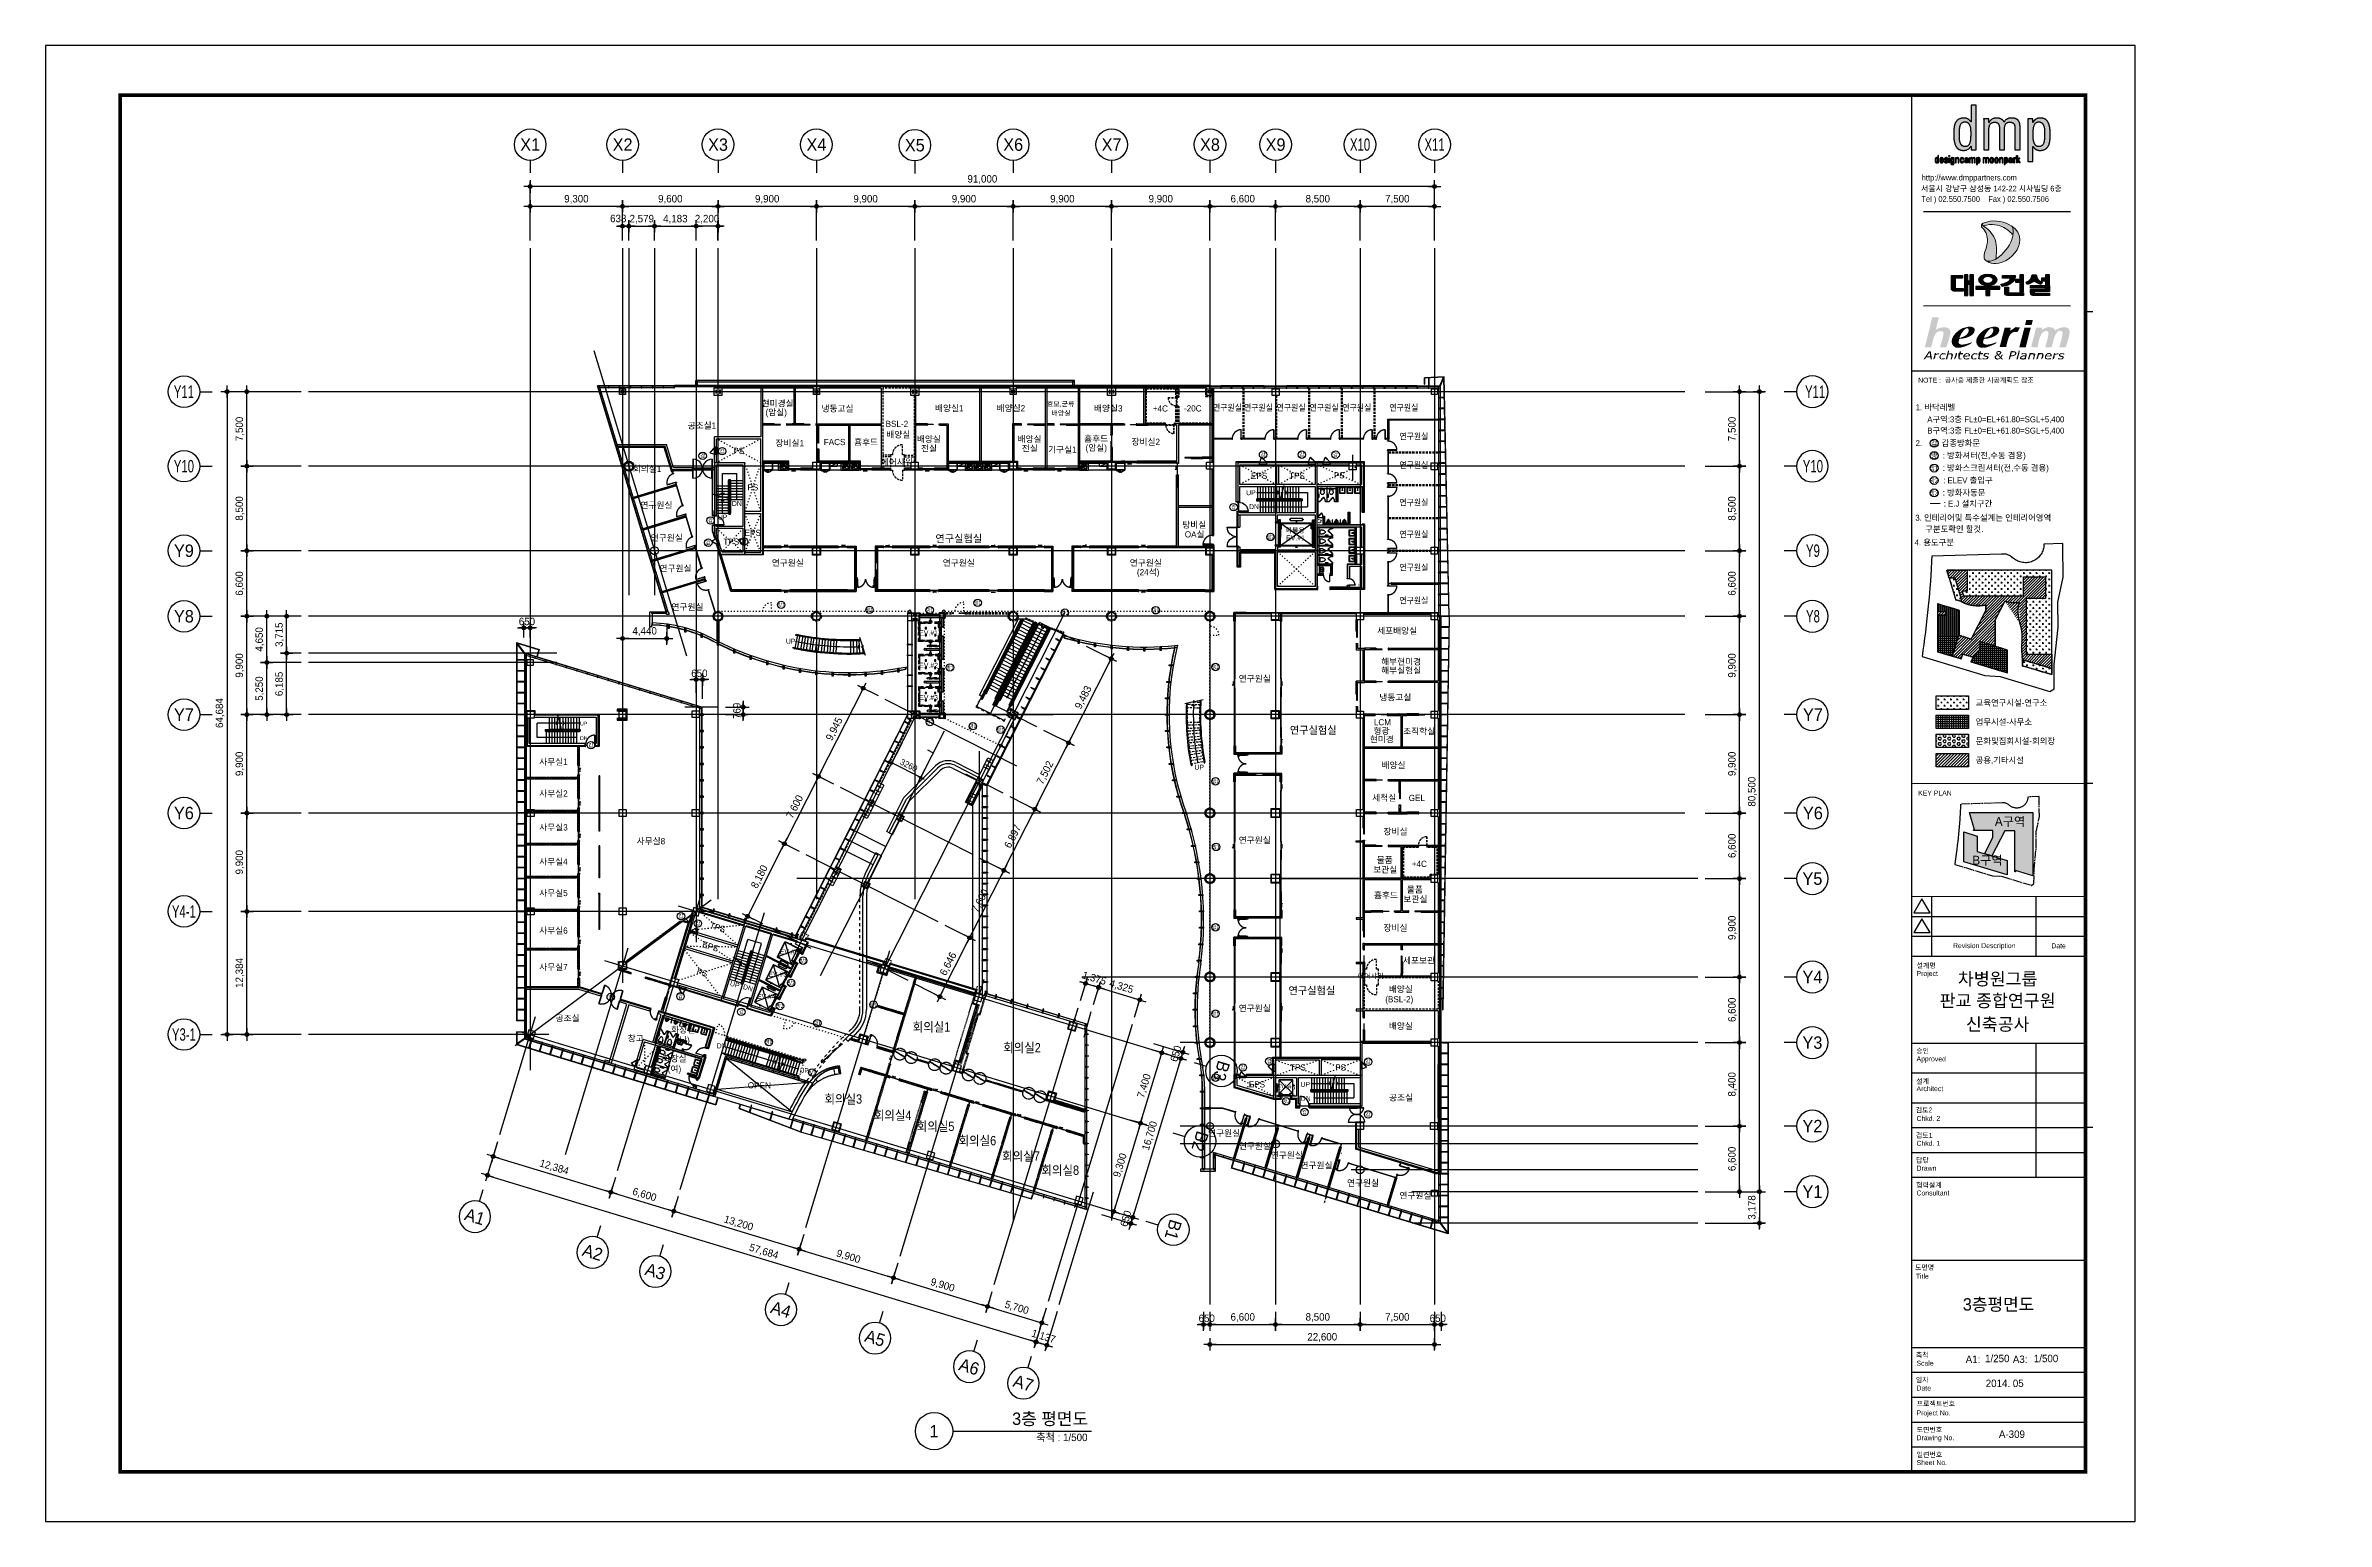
# Model space of a CAD drawing. Header units: metres. Extents: x 630750 to 860239, y 578133 to 726633.
import ezdxf
from ezdxf.enums import TextEntityAlignment as Align

# ---------------------------------------------------------------- set-up
doc = ezdxf.new("R2010")
doc.units = ezdxf.units.M
doc.header["$LTSCALE"] = 300
for name, pattern in [('3232$0$HIDDEN', [0.375, 0.25, -0.125]), ('3232$0$업무시설_xr-base$0$CONTINOUS', [0]), ('CEN', [62, 60, -1, 0, -1]), ('DASHDOT', [25.4, 12.7, -6.35, 0, -6.35]), ('H2', [0.5, 0.25, -0.25]), ('HID', [2.2, 1.5, -0.7]), ('HID1', [0.375, 0.25, -0.125]), ('HID2', [1, 0.5, -0.5]), ('HIDD', [0.7, 0.4, -0.3]), ('HIDDEN', [2, 1, -1]), ('HIDDEN-1', [1.4, 0.35, -0.7, 0.35]), ('HIDDEN2', [0.1875, 0.125, -0.0625]), ('SITE$0$ACAD$0$DASHED', [19.05, 12.7, -6.35]), ('SITE$0$PROPERTY', [37.5, 25, -2.5, 2.5, -2.5, 2.5, -2.5]), ('업무시설_xr-base$0$CONTINOUS', [0])]:
    doc.linetypes.add(name, pattern=pattern)
doc.layers.get('Defpoints').update_dxf_attribs({"color": 8})
for name, color, linetype in [('001dmp-FORM', 7, 'Continuous'), ('003dmp-TIT', 2, 'Continuous'), ('1', 3, 'Continuous'), ('3232$0$KUK-DOOR', 4, 'Continuous'), ('3232$0$KUK-DOOR-FRAME', 4, 'Continuous'), ('3232$0$KUK-WALL-DRYWALL', 4, 'Continuous'), ('3232$0$KUK-WALL-FIN 1', 30, 'Continuous'), ('3232$0$KUK-WINDOW', 4, 'Continuous'), ('4ELE', 4, 'Continuous'), ('5', 8, 'HIDDEN'), ('9sym', 7, 'Continuous'), ('A-AL', 6, 'Continuous'), ('A-CEN-1', 1, 'Continuous'), ('A-CIRC', 6, 'Continuous'), ('A-CON', 2, 'Continuous'), ('A-DIM', 7, 'Continuous'), ('A-DOR', 4, 'Continuous'), ('A-ELE-4', 4, 'Continuous'), ('A-ELE-7', 7, 'Continuous'), ('A-ELE-8', 8, 'Continuous'), ('A-ELE-9', 9, 'Continuous'), ('A-ELE8', 8, 'Continuous'), ('A-ELE9', 9, 'Continuous'), ('A-ELEV', 4, 'Continuous'), ('A-ELEV-FIXT', 5, 'Continuous'), ('A-ETC-1', 7, 'Continuous'), ('A-GRID-DIMS', 14, 'Continuous'), ('A-HAT-1', 9, 'Continuous'), ('A-HAT-2', 8, 'Continuous'), ('A-HAT-253', 253, 'Continuous'), ('A-MULL', 7, 'Continuous'), ('A-STAIR', 4, 'Continuous'), ('A-STONE', 6, 'Continuous'), ('A-SYM1', 7, 'Continuous'), ('A-TOL', 4, 'Continuous'), ('A-TXT', 3, 'Continuous'), ('A-TXT-S', 3, 'Continuous'), ('A-WAL-BLK', 3, 'Continuous'), ('A-WAL-DW', 7, 'Continuous'), ('A-WALL-CONC', 2, 'Continuous'), ('A-WIN', 4, 'Continuous'), ('A-WIN-GLASS', 4, 'Continuous'), ('AA', 31, 'Continuous'), ('AL', 4, 'Continuous'), ('DIM', 7, 'Continuous'), ('DOR', 4, 'Continuous'), ('ELE-4', 4, 'Continuous'), ('ELE-STEEL', 5, 'Continuous'), ('ELE9', 9, 'Continuous'), ('ELEV', 252, 'HIDDEN'), ('elevator', 7, 'Continuous'), ('FIN', 6, 'Continuous'), ('fire shutter', 2, 'Continuous'), ('INT', 117, 'Continuous'), ('KUK-C-DOOR', 1, 'Continuous'), ('KUK-DOOR', 4, 'Continuous'), ('KUK-DOOR-FRAME', 4, 'Continuous'), ('KUK-F-LEVEL', 4, 'Continuous'), ('KUK-FUR-FIX', 6, 'Continuous'), ('KUK-FUR-MOVE-MAKE', 95, 'Continuous'), ('KUK-TOILET-cubicle', 4, 'Continuous'), ('KUK-TOILET-equip', 5, 'Continuous'), ('KUK-TOILET-fu', 6, 'Continuous'), ('KUK-TOILET-wash', 6, 'Continuous'), ('KUK-WALL-DRYWALL', 4, 'Continuous'), ('KUK-WALL-FIN 1', 30, 'Continuous'), ('KUK-WALL-FIN2', 31, 'Continuous'), ('KUK-WINDOW', 4, 'Continuous'), ('Layer 1', 7, 'Continuous'), ('O-AA-XXXX-STEEL', 3, 'Continuous'), ('S- S BEAM', 6, 'Continuous'), ('SCREW', 8, 'Continuous'), ('SITE$0$C-PROP', 72, 'SITE$0$ACAD$0$DASHED'), ('soland', 8, 'Continuous'), ('STEEL', 3, 'Continuous'), ('STEL', 3, 'Continuous'), ('STL', 3, 'Continuous'), ('STL1', 4, 'Continuous'), ('SYM', 7, 'Continuous'), ('Text-갑', 7, 'Continuous'), ('Text-방', 7, 'Continuous'), ('TXT1', 7, 'Continuous'), ('WIN', 4, 'Continuous'), ('블럭', 7, 'Continuous'), ('외장그레이팅', 4, 'Continuous'), ('특수설계 영역', 225, 'Continuous'), ('프레임', 5, 'Continuous')]:
    doc.layers.add(name, color=color, linetype=linetype)
for name, color, linetype, lineweight in [('a-glaz-below', 133, 'Continuous', 15), ('eq', 253, 'Continuous', 25), ('ILDIES', 7, 'Continuous', 35)]:
    doc.layers.add(name, color=color, linetype=linetype, lineweight=lineweight)
doc.layers.add('area', color=7, linetype='Continuous', true_color=0xc0a0de)
doc.layers.add('tel 1구', color=7, linetype='Continuous', lineweight=5, true_color=0x0074cb)
doc.styles.add('LGIS', font='ROMANS.shx', dxfattribs={"width": 0.85, "oblique": 3, "bigfont": 'GSG1.shx'})
doc.styles.add('TEXT', font='')
doc.styles.add('TEXT(돋음)', font='')
doc.styles.add('돋움', font='')
doc.styles.get('TEXT').set_extended_font_data('DotumChe')
doc.styles.get('TEXT(돋음)').set_extended_font_data('Dotum')
doc.styles.get('돋움').set_extended_font_data('Dotum')
doc.dimstyles.new('DIM250', dxfattribs={"dimscale": 250, "dimtxt": 3, "dimasz": 1, "dimexe": 2, "dimexo": 3, "dimgap": 1, "dimtad": 1, "dimdec": 0, "dimzin": 0, "dimdsep": 46, "dimlunit": 6, "dimtxsty": 'TEXT(돋음)', "dimblk": 'Z_DOT', "dimcen": 2.5, "dimdle": 2, "dimclrd": 256, "dimclre": 256, "dimclrt": 3, "dimadec": 0, "dimazin": 0, "dimtfac": 1, "dimtdec": 0, "dimtix": 1, "dimtmove": 2, "dimatfit": 3, "dimldrblk": 'Z_DOT', "dimfxl": 1, "dimtolj": 1, "dimtzin": 0, "dimarcsym": 0})
doc.dimstyles.new('DIM250s', dxfattribs={"dimscale": 250, "dimtxt": 2.5, "dimasz": 0.6, "dimexe": 1.5, "dimexo": 2, "dimgap": 1, "dimtad": 1, "dimdec": 0, "dimzin": 0, "dimdsep": 46, "dimtxsty": 'TEXT(돋음)', "dimblk": 'Z_DOT', "dimcen": 1.5, "dimdle": 2, "dimclrd": 256, "dimclre": 256, "dimclrt": 3, "dimadec": 0, "dimazin": 0, "dimtfac": 1, "dimtdec": 0, "dimtix": 1, "dimtmove": 2, "dimatfit": 3, "dimldrblk": 'Z_DOT', "dimfxl": 1, "dimtolj": 1, "dimtzin": 0, "dimarcsym": 0})

msp = doc.modelspace()

# ---------------------------------------------------------------- texts
at = {"layer": '001dmp-FORM', "color": 3, "style": '돋움'}
for s, height, p in [('3층평면도', 1250, (827250.2, 599968.1)), ('1/250         1/500', 750, (829577.5, 594527)), ('A-309', 750, (828598.1, 586905.3))]:
    msp.add_text(s, height=height, rotation=0.000018, dxfattribs=at).set_placement(p, align=Align.MIDDLE_CENTER)
at = {"layer": '003dmp-TIT', "style": '돋움'}
msp.add_text('3층 평면도', height=1250, rotation=0, dxfattribs=at).set_placement((735636.3, 587461.6, 0), align=Align.BOTTOM_RIGHT)
at = {"layer": '003dmp-TIT', "color": 3, "style": '돋움'}
msp.add_text('축척 : 1/500', height=750, rotation=0, dxfattribs=at).set_placement((735579.6, 586961.6, 0), align=Align.TOP_RIGHT)
at = {"layer": 'A-TXT', "color": 3, "style": '돋움'}
for s, height, rotation, p in [('현미경실', 625, 0.000006, (702791.5, 690319.2, 0)), ('현미경실', 625, 0.000006, (702791.5, 690319.2, 0)), ('효모,균류', 500, 0.000006, (731503, 690316.3, 0)), ('효모,균류', 500, 0.000006, (731503, 690316.3, 0)), ('공조실', 625, 0.000006, (695353.3, 688086.3, 0)), ('공조실1', 625, 0.000006, (695353.3, 688086.3, 0)), ('(암실)', 625, 0.000006, (703188.9, 689427.8, 0)), ('(암실)', 625, 0.000006, (703188.9, 689427.8, 0)), ('냉동고실', 625, 0.000006, (708816.8, 689803.8, 0)), ('냉동고실', 625, 0.000006, (708816.8, 689803.8, 0)), ('BSL-2', 625, 0.000006, (715270.2, 688257.2, 0)), ('배양실', 625, 0.000006, (720240.7, 689837.3, 0)), ('배양실1', 625, 0.000006, (720240.7, 689837.3, 0)), ('배양실', 625, 0.000006, (726440.7, 689837.3, 0)), ('배양실2', 625, 0.000006, (726440.7, 689837.3, 0)), ('배양실', 500, 0.000006, (731954.7, 689397.7, 0)), ('배양실', 500, 0.000006, (731954.7, 689397.7, 0)), ('배양실', 625, 0.000006, (736237.3, 689815.9, 0)), ('배양실3', 625, 0.000006, (736237.3, 689815.9, 0)), ('+4C', 625, 0.000006, (742151.4, 689804.7, 0)), ('+4C', 625, 0.000006, (742151.4, 689804.7, 0)), ('-20C', 625, 0.000006, (745287.4, 689815.6, 0)), ('-20C', 625, 0.000006, (745287.4, 689815.6, 0)), ('장비실', 625, 0.000006, (704192.7, 686323.9, 0)), ('장비실1', 625, 0.000006, (704192.7, 686323.9, 0)), ('FACS', 625, 0.000006, (709047.1, 686433, 0)), ('FACS', 625, 0.000006, (709047.1, 686433, 0)), ('흄후드', 625, 0.000006, (712097.9, 686427.6, 0)), ('흄후드', 625, 0.000006, (712097.9, 686427.6, 0)), ('배양실', 625, 0.000006, (715336.7, 687183.1, 0)), ('배양실', 625, 0.000006, (715336.7, 687183.1, 0)), ('배양실', 625, 0.000006, (718410.7, 686727.3, 0)), ('전실', 625, 0.000006, (718830.7, 685787.3, 0)), ('배양실', 625, 0.000006, (728550.3, 686727.3, 0)), ('전실', 625, 0.000006, (728970.3, 685787.3, 0)), ('기구실', 625, 0.000006, (731614.1, 685662.8, 0)), ('기구실1', 625, 0.000006, (731614.1, 685662.8, 0)), ('흄후드', 625, 0.000006, (735245.8, 686766.4, 0)), ('흄후드', 625, 0.000006, (735245.8, 686766.4, 0)), ('(암실)', 625, 0.000006, (735388.2, 685858.6, 0)), ('(암실)', 625, 0.000006, (735388.2, 685858.6, 0)), ('장비실', 625, 0.000006, (740012.8, 686453.2, 0)), ('장비실2', 625, 0.000006, (740012.8, 686453.2, 0)), ('회의실1', 625, 0.000006, (689829.5, 683728.2, 0)), ('회의실1', 625, 0.000006, (689829.5, 683728.2, 0)), ('에어샤워', 625, 0.000006, (714795.2, 684411.7, 0)), ('에어샤워', 625, 0.000006, (714795.2, 684411.7, 0)), ('연구원실', 625, 0.000006, (690595.8, 680080.9, 0)), ('연구원실', 625, 0.000006, (691637.8, 676800.9, 0)), ('연구실험실', 750, 0.000006, (720278.5, 676654, 0)), ('연구실험실', 750, 0.000006, (720278.5, 676654, 0)), ('탕비실', 625, 0.000006, (745117.1, 678105.4, 0)), ('탕비실', 625, 0.000006, (745117.1, 678105.4, 0)), ('OA실', 625, 0.000006, (745374.3, 677140.1, 0)), ('OA실', 625, 0.000006, (745374.3, 677140.1, 0)), ('연구원실', 625, 0.000006, (703820.7, 674280.5, 0)), ('연구원실', 625, 0.000006, (703820.7, 674280.5, 0)), ('연구원실', 625, 0.000006, (721019.6, 674280.5, 0)), ('연구원실', 625, 0.000006, (721019.6, 674280.5, 0)), ('연구원실', 625, 0.000006, (739836.9, 674280.5, 0)), ('연구원실', 625, 0.000006, (739836.9, 674280.5, 0)), ('연구원실', 625, 0.000006, (692524.8, 673715.4, 0)), ('(24석)', 625, 0.000006, (740556.5, 673340.5, 0)), ('(24석)', 625, 0.000006, (740556.5, 673340.5, 0)), ('연구원실', 625, 0.000006, (693722, 669837, 0)), ('세포배양실', 625, 0.000006, (764723.5, 667439.3, 0)), ('세포배양실', 625, 0.000006, (764723.5, 667439.3, 0)), ('연구원실', 625, 0.000006, (750795.5, 662621.6, 0)), ('연구원실', 625, 0.000006, (750795.5, 662621.6, 0)), ('해부실험실', 625, 0.000006, (765126, 663449.2, 0)), ('해부현미경', 625, 0.000006, (765127, 664330.5, 0)), ('냉동고실', 625, 0.000006, (764947.9, 660738.4, 0)), ('냉동고실', 625, 0.000006, (764947.9, 660738.4, 0)), ('LCM', 625, 0.000006, (764394.3, 658232.2, 0)), ('LCM', 625, 0.000006, (764394.3, 658232.2, 0)), ('연구실험실', 750, 0.000006, (755940.7, 657381.9, 0)), ('연구실험실', 750, 0.000006, (755940.7, 657381.9, 0)), ('현미경', 625, 0.000006, (763990, 656512.2, 0)), ('형광', 625, 0.000006, (764364.3, 657352.2, 0)), ('조직학실', 625, 0.000006, (767345.8, 657326.2, 0)), ('사무실1', 625, 0.000006, (680410.1, 654253.7, 0)), ('배양실', 625, 0.000006, (765171, 653917.6, 0)), ('사무실2', 625, 0.000006, (680410.1, 651062, 0)), ('세척실', 625, 359.999994, (764235.2, 650634.2, 0)), ('세척실', 625, 359.999994, (764235.2, 650634.2, 0)), ('GEL', 625, 359.999994, (767902.5, 650619.8, 0)), ('GEL', 625, 359.999994, (767902.5, 650619.8, 0)), ('사무실3', 625, 0.000006, (680410.1, 647655.4, 0)), ('장비실', 625, 0.000006, (765364.1, 647243.2, 0)), ('사무실4', 625, 0.000006, (680410.1, 644209.9, 0)), ('사무실8', 625, 0.000006, (690218.9, 646269.6, 0)), ('연구원실', 625, 0.000006, (750795.5, 646362.6, 0)), ('연구원실', 625, 0.000006, (750795.5, 646362.6, 0)), ('물품', 625, 0.000006, (764679.8, 644385.5, 0)), ('보관실', 625, 0.000006, (764334.8, 643404.3, 0)), ('+4C', 625, 0.000006, (768211.4, 643984.7, 0)), ('+4C', 625, 0.000006, (768211.4, 643984.7, 0)), ('사무실5', 625, 0.000006, (680410.1, 641048.9, 0)), ('흄후드', 625, 359.999994, (764410, 640831.1, 0)), ('흄후드', 625, 359.999994, (764410, 640831.1, 0)), ('보관실', 625, 0.000006, (767370.7, 640423.3, 0)), ('물품', 625, 0.000006, (767715.7, 641404.4, 0)), ('사무실6', 625, 0.000006, (680410.1, 637274, 0)), ('장비실', 625, 0.000006, (765364.1, 637542.8, 0)), ('장비실', 625, 0.000006, (765364.1, 637542.8, 0)), ('사무실7', 625, 0.000006, (680410.1, 633600.4, 0)), ('세포보관', 625, 0.000006, (767332.5, 634263, 0)), ('세포보관', 625, 0.000006, (767332.5, 634263, 0)), ('연구실험실', 750, 0.000006, (755803.6, 631180.7, 0)), ('에어샤워', 500, 0.000006, (762789.9, 632767.8, 0)), ('에어샤워', 500, 0.000006, (762789.9, 632767.8, 0)), ('배양실', 625, 0.000006, (765900.2, 631370.1, 0)), ('공조실', 625, 0.000006, (682066.2, 628451.4, 0)), ('공조실', 625, 0.000006, (682066.2, 628451.4, 0)), ('연구원실', 625, 0.000006, (750795.5, 629452.1, 0)), ('연구원실', 625, 0.000006, (750795.5, 629452.1, 0)), ('(BSL-2)', 625, 0.000006, (765545.4, 630359.1, 0)), ('창고', 625, 0.000006, (689328.2, 626421.4, 0)), ('배양실', 625, 0.000006, (765900.2, 627671.6, 0)), ('공조실', 625, 0.000006, (765923.1, 620468.1, 0)), ('공조실', 625, 0.000006, (765923.1, 620468.1, 0)), ('연구원실', 625, 0.000006, (747720.5, 616891.1, 0)), ('연구원실', 625, 0.000006, (750820.2, 615600.1, 0)), ('연구원실', 625, 0.000006, (754030.7, 614667.7, 0)), ('연구원실', 625, 0.000006, (757019.5, 613645.3, 0)), ('연구원실', 625, 0.000006, (761693.5, 611880.9, 0)), ('연구원실', 625, 0.000006, (766976.5, 610607.8, 0))]:
    msp.add_text(s, height=height, rotation=rotation, dxfattribs=at).set_placement(p)
at = {"layer": 'A-TXT', "color": 3, "style": '돋움', "width": 0.9}
for p in [(748217.4, 689899.4, 0), (751336.1, 689899.4, 0), (754622.7, 689899.4, 0), (757943.7, 689899.4, 0), (761230.3, 689899.4, 0), (765962, 689899.4, 0), (766968.9, 687005.7, 0), (766968.9, 684123.8, 0), (766968.9, 680352, 0), (766968.9, 677151, 0), (766968.9, 673816.7, 0), (766968.9, 670488.9, 0)]:
    msp.add_text('연구원실', height=625, rotation=0.000006, dxfattribs=at).set_placement(p)
at = {"layer": 'A-TXT', "style": '돋움'}
for s, p in [('1. 바닥레벨', (818915.4, 689940.3)), ('A구역:3층 FL%%P0=EL+61.80=SGL+5,400', (820080.8, 688727)), ('2.       : 갑종방화문', (818910.4, 686344.5)), ('B구역:3층 FL%%P0=EL+61.80=SGL+5,400', (820080.8, 687594.1)), (': 방화셔터(전,수동 겸용)', (821636.5, 685094.5)), (': 방화스크린셔터(전,수동 겸용)', (821636.5, 683844.5)), (': 방화자동문', (821636.5, 681344.5)), (': ELEV 출입구', (821678.2, 682594.5)), ('3. 인테리어및 특수설계는 인테리어영역 ', (818879.3, 678824.3)), (': E.J 설치구간', (821740.6, 680238.6)), ('4. 용도구분', (818807.5, 676334.7)), ('구분도확인 할것.', (819871.1, 677687.5)), ('교육연구시설-연구소', (824950.7, 660207.7)), ('업무시설-사무소', (824950.7, 658281.1)), ('문화및집회시설-회의장', (824950.7, 656354.5)), ('공용,기타시설', (824950.7, 654428))]:
    msp.add_text(s, height=600, dxfattribs=at).set_placement(p)
for s, p in [('UP', (699560.6, 632051.7, 0)), ('UP', (699560.6, 632051.7, 0)), ('UP', (699560.6, 632051.7, 0)), ('UP', (699560.6, 632051.7, 0)), ('UP', (699560.6, 632051.7, 0)), ('UP', (699560.6, 632051.7, 0)), ('DN', (700872.9, 631726.6, 0)), ('DN', (700872.9, 631726.6, 0)), ('DN', (700872.9, 631726.6, 0)), ('DN', (700872.9, 631726.6, 0)), ('DN', (700872.9, 631726.6, 0)), ('DN', (700872.9, 631726.6, 0))]:
    msp.add_text(s, height=500, rotation=343.33111, dxfattribs=at).set_placement(p)
at = {"layer": 'A-TXT', "char_height": 625, "width": 8510.55, "attachment_point": 5, "style": 'TEXT(돋음)'}
for s, insert in [('화장실\\P(남)', (694889.1, 626987.5, 0)), ('화장실\\P(여)', (694028.7, 624093.8, 0))]:
    msp.add_mtext(s, dxfattribs=dict(at, insert=insert))
at = {"layer": 'A-TXT-S', "color": 3, "style": '돋움'}
for s, p in [('PS', (700479.6, 685860.4)), ('PS', (701912.6, 682185.9)), ('TPS', (699734.8, 676719.6)), ('EPS', (701904.6, 677610.4)), ('TPS', (756754.7, 623814)), ('PS', (761054.7, 623814))]:
    msp.add_text(s, height=625, dxfattribs=at).set_placement(p, align=Align.MIDDLE_CENTER)
for s, height, p in [('UP', 500, (751548.8, 681398.2)), ('EPS', 625, (752036.2, 683031.2)), ('TPS', 625, (755858, 683031.3)), ('PS', 625, (760369.8, 683086.8)), ('UP', 500, (698381.4, 678949.7)), ('DN', 500, (699803.6, 680313.1)), ('DN', 500, (751835.7, 679991)), ('UP', 500, (746340.9, 653773.4)), ('A구역', 900, (826880.5, 648111)), ('B구역', 900, (824622.7, 644208.3)), ('DN', 500, (698273.6, 625734.6)), ('UP', 500, (706587.3, 623240.5)), ('EPS', 625, (751812.2, 621797.8)), ('UP', 500, (757019.5, 621860.6)), ('DN', 500, (757038.2, 620453.9))]:
    msp.add_text(s, height=height, dxfattribs=at).set_placement(p)
for s, height, p in [('화물용', 500, (755509, 677607.4)), ('EV.#1', 500, (755580.3, 676838.9)), ('DN', 375, (684521.4, 656762.5)), ('UP', 375, (684525, 658223.2)), ('OPEN', 625, (701405.6, 621704)), ('EV.#8', 500, (754617.7, 621596.2, 0))]:
    msp.add_text(s, height=height, rotation=0.000006, dxfattribs=at).set_placement(p)
for s, height, rotation, p in [('EV.#1', 500, 0.000006, (719594.1, 667535.2)), ('EV.#1', 500, 0.000006, (719594.1, 667535.2, 0)), ('EV.#2', 500, 0.000006, (719598.4, 664280.2, 0)), ('EV.#3', 500, 0.000006, (719594.1, 661035.2, 0)), ('TPS', 625, 342.93242, (698363.8, 637910.2)), ('EPS', 625, 342.93242, (697641.8, 635983.2)), ('EV.#6', 500, 0.000006, (705558.7, 635455.3)), ('PS', 625, 342.93242, (696815.6, 633358.1)), ('EV.#5', 500, 0.000006, (704416.9, 633203.2)), ('EV.#4', 500, 0.000006, (703275.1, 630951.1))]:
    msp.add_text(s, height=height, rotation=rotation, dxfattribs=at).set_placement(p, align=Align.MIDDLE_CENTER)
at = {"layer": 'A-TXT-S', "color": 3, "style": '돋움', "width": 0.9}
for s, p in [('회의실1', (717990.3, 627416.8, 0)), ('회의실2', (727095.7, 625332.5, 0)), ('회의실3', (709116.4, 620163.2, 0)), ('회의실4', (714079.8, 618533.8, 0)), ('회의실5', (718400.8, 617416.4, 0)), ('회의실6', (722610.6, 615979.5, 0)), ('회의실7', (726994.6, 614416.8, 0)), ('회의실8', (730945.3, 613004.5, 0))]:
    msp.add_text(s, height=937.5, rotation=0.000006, dxfattribs=at).set_placement(p)
at = {"layer": 'Defpoints', "color": 2, "style": '돋움'}
msp.add_text('1', height=1250, rotation=0, dxfattribs=at).set_placement((720148.3, 587211.6, 0), align=Align.MIDDLE_CENTER)
at = {"layer": 'Text-갑', "style": 'TEXT(돋음)'}
msp.add_text('갑', height=500, dxfattribs=at).set_placement((820775.4, 686617.3), align=Align.MIDDLE_CENTER)
at = {"layer": 'Text-방', "style": 'TEXT(돋음)', "width": 0.75}
for s, p in [('방1', (820775.4, 684117.3)), ('방2', (820775.4, 682867.3)), ('방3', (820775.4, 681617.3))]:
    msp.add_text(s, height=500, dxfattribs=at).set_placement(p, align=Align.MIDDLE_CENTER)
at = {"layer": 'Text-방', "style": 'TEXT(돋음)'}
msp.add_text('방', height=500, dxfattribs=at).set_placement((820775.4, 685367.3), align=Align.MIDDLE_CENTER)
at = {"layer": '블럭', "style": 'TEXT'}
for s, p in [('갑', (696863, 685348.2, 0)), ('갑', (698819.9, 685818.3, 0)), ('갑', (753249.7, 685469.9, 0)), ('갑', (757149.7, 685470, 0)), ('갑', (760549.7, 685469.9, 0)), ('갑', (750286.6, 680185.6, 0)), ('갑', (697650.4, 678853.7, 0)), ('갑', (697426.3, 676619.3, 0)), ('갑', (701024.4, 676735.2, 0)), ('갑', (685616.3, 656242.3, 0)), ('갑', (694679.1, 639036, 0)), ('갑', (696370.4, 638291.2, 0)), ('갑', (687612.7, 630898.4, 0)), ('갑', (694637.1, 630956.8, 0)), ('갑', (700749.2, 629403.2, 0)), ('갑', (753885.2, 624431.2, 0)), ('갑', (763819.6, 624388.8, 0)), ('갑', (751206.8, 623802.4, 0)), ('방2', (755575.7, 620408.6, 0)), ('갑', (757420.3, 619322.7, 0)), ('갑', (763819.6, 619085.4, 0))]:
    msp.add_text(s, height=375, dxfattribs=at).set_placement(p, align=Align.MIDDLE_CENTER)
at = {"layer": '블럭', "style": 'TEXT', "width": 0.9}
for s, p in [('방2', (753996.7, 677195.2, 0)), ('방1', (704765, 670365.9, 0)), ('방1', (724533.3, 670565.4, 0)), ('방1', (713648.7, 669859.8, 0)), ('방1', (719703, 669823.3, 0)), ('방1', (733307.8, 669573.7, 0)), ('방1', (742451.7, 669815.4, 0)), ('방1', (721742.7, 664054.9, 0)), ('방1', (748465.2, 664108.5, 0)), ('방1', (719723.1, 658565.6, 0)), ('방1', (724042.1, 658146.4, 0)), ('방1', (726835.1, 657793.9, 0)), ('방1', (748465.2, 652606.5, 0)), ('방1', (748519.6, 646001.4, 0)), ('방1', (748465.2, 637910.2, 0)), ('방2', (706977.7, 634561.3, 0)), ('방2', (705767.9, 632317.9, 0)), ('방2', (704639.5, 629993.2, 0)), ('방1', (714051.5, 630136.6, 0)), ('방1', (748465.2, 629218.5, 0)), ('방1', (703517.4, 626364.6, 0)), ('방1', (708402.2, 628257.1, 0)), ('방1', (707881.8, 623299.8, 0)), ('방1', (748465.2, 622786.1, 0))]:
    msp.add_text(s, height=375, dxfattribs=at).set_placement(p, align=Align.MIDDLE_CENTER)

# ---------------------------------------------------------------- blocks, each defined once
blk = doc.blocks.new('dor-700')
at = {"layer": 'A-DOR'}
for p, q in [((197, 553), (218, 574)), ((197, 553), (649, 102)), ((218, 574), (670, 123)), ((670, 123), (649, 102))]:
    blk.add_line(p, q, dxfattribs=at)
for points in [[(0, 123), (0, 3), (45, 3), (45, 78), (30, 78), (30, 123)], [(700, 123), (700, 3), (655, 3), (655, 78), (670, 78), (670, 123)]]:
    blk.add_lwpolyline(points, close=True, dxfattribs=at)
blk.add_arc((715, 104), 686, 139.10423, 178.37315, dxfattribs=at)
at = {"layer": 'DOR', "color": 9}
for points in [[(30, 123), (627, 123)], [(45, 78), (655, 78)], [(45, 3), (655, 3)]]:
    blk.add_lwpolyline(points, dxfattribs=at)
blk = doc.blocks.new('Z_DOT')
at = {"layer": 'DIM', "color": 7}
for p, q in [((-2.5, 0), (2.5, 0)), ((0, -2.5), (0, 2.5))]:
    blk.add_line(p, q, dxfattribs=at)
for radius in [0.75, 0.375]:
    blk.add_circle((0, 0), radius, dxfattribs=at)
blk = doc.blocks.new('*D65')
at = {"layer": 'A-DIM', "lineweight": -2, "transparency": 16777216}
for p, q in [((679505, 707009), (679505, 712959)), ((770255, 712459), (679755, 712459)), ((770505, 707009), (770505, 712959))]:
    blk.add_line(p, q, dxfattribs=at)
at = {"layer": 'Defpoints', "color": 0, "transparency": 16777216}
for p in [(679505, 712459), (679505, 706259), (770505, 706259)]:
    blk.add_point(p, dxfattribs=at)
at = {"layer": 'A-DIM', "lineweight": -2, "transparency": 16777216, "xscale": 250, "yscale": 250, "zscale": 250}
for p, rotation in [((679505, 712459), 179.9999997598762), ((770505, 712459), 359.9999997598762)]:
    blk.add_blockref('Z_DOT', p, dxfattribs=dict(at, rotation=rotation))
at = {"layer": 'A-DIM', "color": 3, "transparency": 16777216, "insert": (725005, 713157), "char_height": 750, "attachment_point": 5, "rotation": 360, "style": 'TEXT(돋음)'}
blk.add_mtext('\\A1;91,000', dxfattribs=at)
blk = doc.blocks.new('*D66')
at = {"layer": 'A-DIM', "lineweight": -2, "transparency": 16777216}
for p, q in [((698405, 707009), (698405, 710959)), ((708055, 710459), (698655, 710459)), ((708305, 707009), (708305, 710959))]:
    blk.add_line(p, q, dxfattribs=at)
at = {"layer": 'Defpoints', "color": 0, "transparency": 16777216}
for p in [(698405, 710459), (698405, 706259), (708305, 706259)]:
    blk.add_point(p, dxfattribs=at)
at = {"layer": 'A-DIM', "lineweight": -2, "transparency": 16777216, "xscale": 250, "yscale": 250, "zscale": 250}
for p, rotation in [((698405, 710459), 179.9999997598762), ((708305, 710459), 359.9999997598762)]:
    blk.add_blockref('Z_DOT', p, dxfattribs=dict(at, rotation=rotation))
at = {"layer": 'A-DIM', "color": 3, "transparency": 16777216, "insert": (703355, 711157), "char_height": 750, "attachment_point": 5, "rotation": 360, "style": 'TEXT(돋음)'}
blk.add_mtext('\\A1;9,900', dxfattribs=at)
blk = doc.blocks.new('*D67')
at = {"layer": 'A-DIM', "lineweight": -2, "transparency": 16777216}
for p, q in [((718205, 707009), (718205, 710959)), ((727855, 710459), (718455, 710459)), ((728105, 707009), (728105, 710959))]:
    blk.add_line(p, q, dxfattribs=at)
at = {"layer": 'Defpoints', "color": 0, "transparency": 16777216}
for p in [(718205, 710459), (718205, 706259), (728105, 706259)]:
    blk.add_point(p, dxfattribs=at)
at = {"layer": 'A-DIM', "lineweight": -2, "transparency": 16777216, "xscale": 250, "yscale": 250, "zscale": 250}
for p, rotation in [((718205, 710459), 179.9999997598762), ((728105, 710459), 359.9999997598762)]:
    blk.add_blockref('Z_DOT', p, dxfattribs=dict(at, rotation=rotation))
at = {"layer": 'A-DIM', "color": 3, "transparency": 16777216, "insert": (723155, 711157), "char_height": 750, "attachment_point": 5, "rotation": 360, "style": 'TEXT(돋음)'}
blk.add_mtext('\\A1;9,900', dxfattribs=at)
blk = doc.blocks.new('*D68')
at = {"layer": 'A-DIM', "lineweight": -2, "transparency": 16777216}
for p, q in [((708305, 707009), (708305, 710959)), ((717955, 710459), (708555, 710459)), ((718205, 707009), (718205, 710959))]:
    blk.add_line(p, q, dxfattribs=at)
at = {"layer": 'Defpoints', "color": 0, "transparency": 16777216}
for p in [(708305, 710459), (708305, 706259), (718205, 706259)]:
    blk.add_point(p, dxfattribs=at)
at = {"layer": 'A-DIM', "lineweight": -2, "transparency": 16777216, "xscale": 250, "yscale": 250, "zscale": 250}
for p, rotation in [((708305, 710459), 179.9999997598762), ((718205, 710459), 359.9999997598762)]:
    blk.add_blockref('Z_DOT', p, dxfattribs=dict(at, rotation=rotation))
at = {"layer": 'A-DIM', "color": 3, "transparency": 16777216, "insert": (713255, 711157), "char_height": 750, "attachment_point": 5, "rotation": 360, "style": 'TEXT(돋음)'}
blk.add_mtext('\\A1;9,900', dxfattribs=at)
blk = doc.blocks.new('*D69')
at = {"layer": 'A-DIM', "lineweight": -2, "transparency": 16777216}
for p, q in [((738005, 707009), (738005, 710959)), ((747655, 710459), (738255, 710459)), ((747905, 707009), (747905, 710959))]:
    blk.add_line(p, q, dxfattribs=at)
at = {"layer": 'Defpoints', "color": 0, "transparency": 16777216}
for p in [(738005, 710459), (738005, 706259), (747905, 706259)]:
    blk.add_point(p, dxfattribs=at)
at = {"layer": 'A-DIM', "lineweight": -2, "transparency": 16777216, "xscale": 250, "yscale": 250, "zscale": 250}
for p, rotation in [((738005, 710459), 179.9999997598762), ((747905, 710459), 359.9999997598762)]:
    blk.add_blockref('Z_DOT', p, dxfattribs=dict(at, rotation=rotation))
at = {"layer": 'A-DIM', "color": 3, "transparency": 16777216, "insert": (742955, 711157), "char_height": 750, "attachment_point": 5, "rotation": 360, "style": 'TEXT(돋음)'}
blk.add_mtext('\\A1;9,900', dxfattribs=at)
blk = doc.blocks.new('*D70')
at = {"layer": 'A-DIM', "lineweight": -2, "transparency": 16777216}
for p, q in [((728105, 707009), (728105, 710959)), ((737755, 710459), (728355, 710459)), ((738005, 707009), (738005, 710959))]:
    blk.add_line(p, q, dxfattribs=at)
at = {"layer": 'Defpoints', "color": 0, "transparency": 16777216}
for p in [(728105, 710459), (728105, 706259), (738005, 706259)]:
    blk.add_point(p, dxfattribs=at)
at = {"layer": 'A-DIM', "lineweight": -2, "transparency": 16777216, "xscale": 250, "yscale": 250, "zscale": 250}
for p, rotation in [((728105, 710459), 179.9999997598762), ((738005, 710459), 359.9999997598762)]:
    blk.add_blockref('Z_DOT', p, dxfattribs=dict(at, rotation=rotation))
at = {"layer": 'A-DIM', "color": 3, "transparency": 16777216, "insert": (733055, 711157), "char_height": 750, "attachment_point": 5, "rotation": 360, "style": 'TEXT(돋음)'}
blk.add_mtext('\\A1;9,900', dxfattribs=at)
blk = doc.blocks.new('*D71')
at = {"layer": 'A-DIM', "lineweight": -2, "transparency": 16777216}
for p, q in [((747905, 707009), (747905, 710959)), ((754255, 710459), (748155, 710459)), ((754505, 707009), (754505, 710959))]:
    blk.add_line(p, q, dxfattribs=at)
at = {"layer": 'Defpoints', "color": 0, "transparency": 16777216}
for p in [(747905, 710459), (747905, 706259), (754505, 706259)]:
    blk.add_point(p, dxfattribs=at)
at = {"layer": 'A-DIM', "lineweight": -2, "transparency": 16777216, "xscale": 250, "yscale": 250, "zscale": 250}
for p, rotation in [((747905, 710459), 179.9999997598762), ((754505, 710459), 359.9999997598762)]:
    blk.add_blockref('Z_DOT', p, dxfattribs=dict(at, rotation=rotation))
at = {"layer": 'A-DIM', "color": 3, "transparency": 16777216, "insert": (751205, 711157), "char_height": 750, "attachment_point": 5, "rotation": 360, "style": 'TEXT(돋음)'}
blk.add_mtext('\\A1;6,600', dxfattribs=at)
blk = doc.blocks.new('*D72')
at = {"layer": 'A-DIM', "lineweight": -2, "transparency": 16777216}
for p, q in [((763005, 707009), (763005, 710959)), ((770255, 710459), (763255, 710459)), ((770505, 707009), (770505, 710959))]:
    blk.add_line(p, q, dxfattribs=at)
at = {"layer": 'Defpoints', "color": 0, "transparency": 16777216}
for p in [(763005, 710459), (763005, 706259), (770505, 706259)]:
    blk.add_point(p, dxfattribs=at)
at = {"layer": 'A-DIM', "lineweight": -2, "transparency": 16777216, "xscale": 250, "yscale": 250, "zscale": 250}
for p, rotation in [((763005, 710459), 179.9999997598762), ((770505, 710459), 359.9999997598762)]:
    blk.add_blockref('Z_DOT', p, dxfattribs=dict(at, rotation=rotation))
at = {"layer": 'A-DIM', "color": 3, "transparency": 16777216, "insert": (766755, 711157), "char_height": 750, "attachment_point": 5, "rotation": 360, "style": 'TEXT(돋음)'}
blk.add_mtext('\\A1;7,500', dxfattribs=at)
blk = doc.blocks.new('*D73')
at = {"layer": 'A-DIM', "lineweight": -2, "transparency": 16777216}
for p, q in [((754505, 707009), (754505, 710959)), ((762755, 710459), (754755, 710459)), ((763005, 707009), (763005, 710959))]:
    blk.add_line(p, q, dxfattribs=at)
at = {"layer": 'Defpoints', "color": 0, "transparency": 16777216}
for p in [(754505, 710459), (754505, 706259), (763005, 706259)]:
    blk.add_point(p, dxfattribs=at)
at = {"layer": 'A-DIM', "lineweight": -2, "transparency": 16777216, "xscale": 250, "yscale": 250, "zscale": 250}
for p, rotation in [((754505, 710459), 179.9999997598762), ((763005, 710459), 359.9999997598762)]:
    blk.add_blockref('Z_DOT', p, dxfattribs=dict(at, rotation=rotation))
at = {"layer": 'A-DIM', "color": 3, "transparency": 16777216, "insert": (758755, 711157), "char_height": 750, "attachment_point": 5, "rotation": 360, "style": 'TEXT(돋음)'}
blk.add_mtext('\\A1;8,500', dxfattribs=at)
blk = doc.blocks.new('*D74')
at = {"layer": 'A-DIM', "lineweight": -2, "transparency": 16777216}
for p, q in [((797736, 691810), (803686, 691810)), ((803186, 611560), (803186, 691560)), ((797736, 611310), (803686, 611310))]:
    blk.add_line(p, q, dxfattribs=at)
at = {"layer": 'Defpoints', "color": 0, "transparency": 16777216}
for p in [(796986, 691810), (803186, 691810), (796986, 611310)]:
    blk.add_point(p, dxfattribs=at)
at = {"layer": 'A-DIM', "lineweight": -2, "transparency": 16777216, "xscale": 250, "yscale": 250, "zscale": 250}
for p, rotation in [((803186, 691810), 90), ((803186, 611310), 270)]:
    blk.add_blockref('Z_DOT', p, dxfattribs=dict(at, rotation=rotation))
at = {"layer": 'A-DIM', "color": 3, "transparency": 16777216, "insert": (802489, 651560), "char_height": 750, "attachment_point": 5, "rotation": 90, "style": 'TEXT(돋음)'}
blk.add_mtext('\\A1;80,500', dxfattribs=at)
blk = doc.blocks.new('*D75')
at = {"layer": 'A-DIM', "lineweight": -2, "transparency": 16777216}
for p, q in [((797736, 617910), (801686, 617910)), ((801186, 611560), (801186, 617660)), ((797736, 611310), (801686, 611310))]:
    blk.add_line(p, q, dxfattribs=at)
at = {"layer": 'Defpoints', "color": 0, "transparency": 16777216}
for p in [(796986, 617910), (801186, 617910), (796986, 611310)]:
    blk.add_point(p, dxfattribs=at)
at = {"layer": 'A-DIM', "lineweight": -2, "transparency": 16777216, "xscale": 250, "yscale": 250, "zscale": 250}
for p, rotation in [((801186, 617910), 90), ((801186, 611310), 270)]:
    blk.add_blockref('Z_DOT', p, dxfattribs=dict(at, rotation=rotation))
at = {"layer": 'A-DIM', "color": 3, "transparency": 16777216, "insert": (800489, 614610), "char_height": 750, "attachment_point": 5, "rotation": 90, "style": 'TEXT(돋음)'}
blk.add_mtext('\\A1;6,600', dxfattribs=at)
blk = doc.blocks.new('*D76')
at = {"layer": 'A-DIM', "lineweight": -2, "transparency": 16777216}
for p, q in [((797736, 626310), (801686, 626310)), ((801186, 618160), (801186, 626060)), ((797736, 617910), (801686, 617910))]:
    blk.add_line(p, q, dxfattribs=at)
at = {"layer": 'Defpoints', "color": 0, "transparency": 16777216}
for p in [(796986, 626310), (801186, 626310), (796986, 617910)]:
    blk.add_point(p, dxfattribs=at)
at = {"layer": 'A-DIM', "lineweight": -2, "transparency": 16777216, "xscale": 250, "yscale": 250, "zscale": 250}
for p, rotation in [((801186, 626310), 90), ((801186, 617910), 270)]:
    blk.add_blockref('Z_DOT', p, dxfattribs=dict(at, rotation=rotation))
at = {"layer": 'A-DIM', "color": 3, "transparency": 16777216, "insert": (800489, 622110), "char_height": 750, "attachment_point": 5, "rotation": 90, "style": 'TEXT(돋음)'}
blk.add_mtext('\\A1;8,400', dxfattribs=at)
blk = doc.blocks.new('*D77')
at = {"layer": 'A-DIM', "lineweight": -2, "transparency": 16777216}
for p, q in [((797736, 632910), (801686, 632910)), ((801186, 626560), (801186, 632660)), ((797736, 626310), (801686, 626310))]:
    blk.add_line(p, q, dxfattribs=at)
at = {"layer": 'Defpoints', "color": 0, "transparency": 16777216}
for p in [(796986, 632910), (801186, 632910), (796986, 626310)]:
    blk.add_point(p, dxfattribs=at)
at = {"layer": 'A-DIM', "lineweight": -2, "transparency": 16777216, "xscale": 250, "yscale": 250, "zscale": 250}
for p, rotation in [((801186, 632910), 90), ((801186, 626310), 270)]:
    blk.add_blockref('Z_DOT', p, dxfattribs=dict(at, rotation=rotation))
at = {"layer": 'A-DIM', "color": 3, "transparency": 16777216, "insert": (800489, 629610), "char_height": 750, "attachment_point": 5, "rotation": 90, "style": 'TEXT(돋음)'}
blk.add_mtext('\\A1;6,600', dxfattribs=at)
blk = doc.blocks.new('*D78')
at = {"layer": 'A-DIM', "lineweight": -2, "transparency": 16777216}
for p, q in [((797736, 649410), (801686, 649410)), ((801186, 643060), (801186, 649160)), ((797736, 642810), (801686, 642810))]:
    blk.add_line(p, q, dxfattribs=at)
at = {"layer": 'Defpoints', "color": 0, "transparency": 16777216}
for p in [(796986, 649410), (801186, 649410), (796986, 642810)]:
    blk.add_point(p, dxfattribs=at)
at = {"layer": 'A-DIM', "lineweight": -2, "transparency": 16777216, "xscale": 250, "yscale": 250, "zscale": 250}
for p, rotation in [((801186, 649410), 90), ((801186, 642810), 270)]:
    blk.add_blockref('Z_DOT', p, dxfattribs=dict(at, rotation=rotation))
at = {"layer": 'A-DIM', "color": 3, "transparency": 16777216, "insert": (800489, 646110), "char_height": 750, "attachment_point": 5, "rotation": 90, "style": 'TEXT(돋음)'}
blk.add_mtext('\\A1;6,600', dxfattribs=at)
blk = doc.blocks.new('*D79')
at = {"layer": 'A-DIM', "lineweight": -2, "transparency": 16777216}
for p, q in [((797736, 659310), (801686, 659310)), ((801186, 649660), (801186, 659060)), ((797736, 649410), (801686, 649410))]:
    blk.add_line(p, q, dxfattribs=at)
at = {"layer": 'Defpoints', "color": 0, "transparency": 16777216}
for p in [(796986, 659310), (801186, 659310), (796986, 649410)]:
    blk.add_point(p, dxfattribs=at)
at = {"layer": 'A-DIM', "lineweight": -2, "transparency": 16777216, "xscale": 250, "yscale": 250, "zscale": 250}
for p, rotation in [((801186, 659310), 90), ((801186, 649410), 270)]:
    blk.add_blockref('Z_DOT', p, dxfattribs=dict(at, rotation=rotation))
at = {"layer": 'A-DIM', "color": 3, "transparency": 16777216, "insert": (800489, 654360), "char_height": 750, "attachment_point": 5, "rotation": 90, "style": 'TEXT(돋음)'}
blk.add_mtext('\\A1;9,900', dxfattribs=at)
blk = doc.blocks.new('*D80')
at = {"layer": 'A-DIM', "lineweight": -2, "transparency": 16777216}
for p, q in [((797736, 642810), (801686, 642810)), ((801186, 633160), (801186, 642560)), ((797736, 632910), (801686, 632910))]:
    blk.add_line(p, q, dxfattribs=at)
at = {"layer": 'Defpoints', "color": 0, "transparency": 16777216}
for p in [(796986, 642810), (801186, 642810), (796986, 632910)]:
    blk.add_point(p, dxfattribs=at)
at = {"layer": 'A-DIM', "lineweight": -2, "transparency": 16777216, "xscale": 250, "yscale": 250, "zscale": 250}
for p, rotation in [((801186, 642810), 90), ((801186, 632910), 270)]:
    blk.add_blockref('Z_DOT', p, dxfattribs=dict(at, rotation=rotation))
at = {"layer": 'A-DIM', "color": 3, "transparency": 16777216, "insert": (800489, 637860), "char_height": 750, "attachment_point": 5, "rotation": 90, "style": 'TEXT(돋음)'}
blk.add_mtext('\\A1;9,900', dxfattribs=at)
blk = doc.blocks.new('*D81')
at = {"layer": 'A-DIM', "lineweight": -2, "transparency": 16777216}
for p, q in [((797736, 669210), (801686, 669210)), ((801186, 659560), (801186, 668960)), ((797736, 659310), (801686, 659310))]:
    blk.add_line(p, q, dxfattribs=at)
at = {"layer": 'Defpoints', "color": 0, "transparency": 16777216}
for p in [(796986, 669210), (801186, 669210), (796986, 659310)]:
    blk.add_point(p, dxfattribs=at)
at = {"layer": 'A-DIM', "lineweight": -2, "transparency": 16777216, "xscale": 250, "yscale": 250, "zscale": 250}
for p, rotation in [((801186, 669210), 90), ((801186, 659310), 270)]:
    blk.add_blockref('Z_DOT', p, dxfattribs=dict(at, rotation=rotation))
at = {"layer": 'A-DIM', "color": 3, "transparency": 16777216, "insert": (800489, 664260), "char_height": 750, "attachment_point": 5, "rotation": 90, "style": 'TEXT(돋음)'}
blk.add_mtext('\\A1;9,900', dxfattribs=at)
blk = doc.blocks.new('*D82')
at = {"layer": 'A-DIM', "lineweight": -2, "transparency": 16777216}
for p, q in [((797736, 691810), (801686, 691810)), ((801186, 684560), (801186, 691560)), ((797736, 684310), (801686, 684310))]:
    blk.add_line(p, q, dxfattribs=at)
at = {"layer": 'Defpoints', "color": 0, "transparency": 16777216}
for p in [(796986, 691810), (801186, 691810), (796986, 684310)]:
    blk.add_point(p, dxfattribs=at)
at = {"layer": 'A-DIM', "lineweight": -2, "transparency": 16777216, "xscale": 250, "yscale": 250, "zscale": 250}
for p, rotation in [((801186, 691810), 90), ((801186, 684310), 270)]:
    blk.add_blockref('Z_DOT', p, dxfattribs=dict(at, rotation=rotation))
at = {"layer": 'A-DIM', "color": 3, "transparency": 16777216, "insert": (800489, 688060), "char_height": 750, "attachment_point": 5, "rotation": 90, "style": 'TEXT(돋음)'}
blk.add_mtext('\\A1;7,500', dxfattribs=at)
blk = doc.blocks.new('*D83')
at = {"layer": 'A-DIM', "lineweight": -2, "transparency": 16777216}
for p, q in [((797736, 675810), (801686, 675810)), ((801186, 669460), (801186, 675560)), ((797736, 669210), (801686, 669210))]:
    blk.add_line(p, q, dxfattribs=at)
at = {"layer": 'Defpoints', "color": 0, "transparency": 16777216}
for p in [(796986, 675810), (801186, 675810), (796986, 669210)]:
    blk.add_point(p, dxfattribs=at)
at = {"layer": 'A-DIM', "lineweight": -2, "transparency": 16777216, "xscale": 250, "yscale": 250, "zscale": 250}
for p, rotation in [((801186, 675810), 90), ((801186, 669210), 270)]:
    blk.add_blockref('Z_DOT', p, dxfattribs=dict(at, rotation=rotation))
at = {"layer": 'A-DIM', "color": 3, "transparency": 16777216, "insert": (800489, 672510), "char_height": 750, "attachment_point": 5, "rotation": 90, "style": 'TEXT(돋음)'}
blk.add_mtext('\\A1;6,600', dxfattribs=at)
blk = doc.blocks.new('*D84')
at = {"layer": 'A-DIM', "lineweight": -2, "transparency": 16777216}
for p, q in [((797736, 684310), (801686, 684310)), ((801186, 676060), (801186, 684060)), ((797736, 675810), (801686, 675810))]:
    blk.add_line(p, q, dxfattribs=at)
at = {"layer": 'Defpoints', "color": 0, "transparency": 16777216}
for p in [(796986, 684310), (801186, 684310), (796986, 675810)]:
    blk.add_point(p, dxfattribs=at)
at = {"layer": 'A-DIM', "lineweight": -2, "transparency": 16777216, "xscale": 250, "yscale": 250, "zscale": 250}
for p, rotation in [((801186, 684310), 90), ((801186, 675810), 270)]:
    blk.add_blockref('Z_DOT', p, dxfattribs=dict(at, rotation=rotation))
at = {"layer": 'A-DIM', "color": 3, "transparency": 16777216, "insert": (800489, 680060), "char_height": 750, "attachment_point": 5, "rotation": 90, "style": 'TEXT(돋음)'}
blk.add_mtext('\\A1;8,500', dxfattribs=at)
blk = doc.blocks.new('*D85')
at = {"layer": 'A-DIM', "lineweight": -2, "transparency": 16777216}
for p, q in [((688805, 707009), (688805, 710959)), ((698155, 710459), (689055, 710459)), ((698405, 707009), (698405, 710959))]:
    blk.add_line(p, q, dxfattribs=at)
at = {"layer": 'Defpoints', "color": 0, "transparency": 16777216}
for p in [(688805, 710459), (688805, 706259), (698405, 706259)]:
    blk.add_point(p, dxfattribs=at)
at = {"layer": 'A-DIM', "lineweight": -2, "transparency": 16777216, "xscale": 250, "yscale": 250, "zscale": 250}
for p, rotation in [((688805, 710459), 179.9999999866598), ((698405, 710459), 359.9999999866598)]:
    blk.add_blockref('Z_DOT', p, dxfattribs=dict(at, rotation=rotation))
at = {"layer": 'A-DIM', "color": 3, "transparency": 16777216, "insert": (693605, 711157), "char_height": 750, "attachment_point": 5, "rotation": 360, "style": 'TEXT(돋음)'}
blk.add_mtext('\\A1;9,600', dxfattribs=at)
blk = doc.blocks.new('*D86')
at = {"layer": 'A-DIM', "lineweight": -2, "transparency": 16777216}
for p, q in [((679505, 707009), (679505, 710959)), ((688555, 710459), (679755, 710459)), ((688805, 707009), (688805, 710959))]:
    blk.add_line(p, q, dxfattribs=at)
at = {"layer": 'Defpoints', "color": 0, "transparency": 16777216}
for p in [(679505, 710459), (679505, 706259), (688805, 706259)]:
    blk.add_point(p, dxfattribs=at)
at = {"layer": 'A-DIM', "lineweight": -2, "transparency": 16777216, "xscale": 250, "yscale": 250, "zscale": 250}
for p, rotation in [((679505, 710459), 179.9999999866598), ((688805, 710459), 359.9999999866598)]:
    blk.add_blockref('Z_DOT', p, dxfattribs=dict(at, rotation=rotation))
at = {"layer": 'A-DIM', "color": 3, "transparency": 16777216, "insert": (684155, 711157), "char_height": 750, "attachment_point": 5, "rotation": 360, "style": 'TEXT(돋음)'}
blk.add_mtext('\\A1;9,300', dxfattribs=at)
blk = doc.blocks.new('*U28')
blk.add_line((0, 5), (0, 0))
blk.add_circle((0, 11.35), 6.35)
at = {"color": 3, "style": '돋움'}
blk.add_attdef('NO', text='', height=5, dxfattribs=at).set_placement((0, 11.35), align=Align.MIDDLE_CENTER)
blk = doc.blocks.new('*D87')
at = {"layer": 'A-DIM', "lineweight": -2, "transparency": 16777216}
for p, q in [((797736, 611310), (803686, 611310)), ((803186, 611560), (803186, 611810)), ((803186, 611310), (803186, 608133)), ((797736, 608133), (803686, 608133)), ((803186, 607883), (803186, 607633))]:
    blk.add_line(p, q, dxfattribs=at)
at = {"layer": 'Defpoints', "color": 0, "transparency": 16777216}
for p in [(796986, 611310), (796986, 608133), (803186, 608133)]:
    blk.add_point(p, dxfattribs=at)
at = {"layer": 'A-DIM', "lineweight": -2, "transparency": 16777216, "xscale": 250, "yscale": 250, "zscale": 250}
for p, rotation in [((803186, 611310), 270), ((803186, 608133), 90)]:
    blk.add_blockref('Z_DOT', p, dxfattribs=dict(at, rotation=rotation))
at = {"layer": 'A-DIM', "color": 3, "transparency": 16777216, "insert": (802489, 609722), "char_height": 750, "attachment_point": 5, "rotation": 90, "style": 'TEXT(돋음)'}
blk.add_mtext('\\A1;3,178', dxfattribs=at)
blk = doc.blocks.new('*D88')
at = {"layer": 'A-DIM', "lineweight": -2, "transparency": 16777216}
for p, q in [((699155, 660079), (701430, 660079)), ((699155, 659310), (701430, 659310)), ((700930, 660329), (700930, 660579)), ((700930, 659310), (700930, 660079)), ((700930, 659060), (700930, 658810))]:
    blk.add_line(p, q, dxfattribs=at)
at = {"layer": 'Defpoints', "color": 0, "transparency": 16777216}
for p in [(698405, 660079), (698405, 659310), (700930, 660079)]:
    blk.add_point(p, dxfattribs=at)
at = {"layer": 'A-DIM', "lineweight": -2, "transparency": 16777216, "xscale": 250, "yscale": 250, "zscale": 250}
for p, rotation in [((700930, 660079), 270), ((700930, 659310), 90)]:
    blk.add_blockref('Z_DOT', p, dxfattribs=dict(at, rotation=rotation))
at = {"layer": 'A-DIM', "color": 3, "transparency": 16777216, "insert": (700304, 659695), "char_height": 750, "attachment_point": 5, "rotation": 90, "style": 'TEXT(돋음)'}
blk.add_mtext('\\A1;769', dxfattribs=at)
blk = doc.blocks.new('*D89')
at = {"layer": 'A-DIM', "lineweight": -2, "transparency": 16777216}
for p, q in [((688805, 668460), (688805, 666477)), ((693244, 668460), (693244, 666477)), ((689055, 666977), (692994, 666977))]:
    blk.add_line(p, q, dxfattribs=at)
at = {"layer": 'Defpoints', "color": 0, "transparency": 16777216}
for p in [(688805, 669210), (693244, 669210), (693244, 666977)]:
    blk.add_point(p, dxfattribs=at)
at = {"layer": 'A-DIM', "lineweight": -2, "transparency": 16777216, "xscale": 250, "yscale": 250, "zscale": 250, "rotation": 180}
blk.add_blockref('Z_DOT', (688805, 666977), dxfattribs=at)
at = {"layer": 'A-DIM', "lineweight": -2, "transparency": 16777216, "xscale": 250, "yscale": 250, "zscale": 250}
blk.add_blockref('Z_DOT', (693244, 666977), dxfattribs=at)
at = {"layer": 'A-DIM', "color": 3, "transparency": 16777216, "insert": (691024, 667675), "char_height": 750, "attachment_point": 5, "style": 'TEXT(돋음)'}
blk.add_mtext('\\A1;4,440', dxfattribs=at)
blk = doc.blocks.new('*D90')
at = {"layer": 'A-DIM', "lineweight": -2, "transparency": 16777216}
for p, q in [((678605, 668056), (678355, 668056)), ((678855, 667069), (678855, 668556)), ((678855, 668056), (679505, 668056)), ((679505, 667069), (679505, 668556)), ((679755, 668056), (680005, 668056))]:
    blk.add_line(p, q, dxfattribs=at)
at = {"layer": 'Defpoints', "color": 0, "transparency": 16777216}
for p in [(679505, 668056), (678855, 666319), (679505, 666319)]:
    blk.add_point(p, dxfattribs=at)
at = {"layer": 'A-DIM', "lineweight": -2, "transparency": 16777216, "xscale": 250, "yscale": 250, "zscale": 250}
blk.add_blockref('Z_DOT', (678855, 668056), dxfattribs=at)
at = {"layer": 'A-DIM', "lineweight": -2, "transparency": 16777216, "xscale": 250, "yscale": 250, "zscale": 250, "rotation": 180}
blk.add_blockref('Z_DOT', (679505, 668056), dxfattribs=at)
at = {"layer": 'A-DIM', "color": 3, "transparency": 16777216, "insert": (679180, 668682), "char_height": 750, "attachment_point": 5, "style": 'TEXT(돋음)'}
blk.add_mtext('\\A1;650', dxfattribs=at)
blk = doc.blocks.new('*D91')
at = {"layer": 'A-DIM', "lineweight": -2, "transparency": 16777216}
for p, q in [((696205, 661513), (696205, 663345)), ((696855, 660888), (696855, 663345)), ((695955, 662845), (695705, 662845)), ((696855, 662845), (696205, 662845)), ((697105, 662845), (697355, 662845))]:
    blk.add_line(p, q, dxfattribs=at)
at = {"layer": 'Defpoints', "color": 0, "transparency": 16777216}
for p in [(696205, 662845), (696205, 660763), (696855, 660138)]:
    blk.add_point(p, dxfattribs=at)
at = {"layer": 'A-DIM', "lineweight": -2, "transparency": 16777216, "xscale": 250, "yscale": 250, "zscale": 250}
blk.add_blockref('Z_DOT', (696205, 662845), dxfattribs=at)
at = {"layer": 'A-DIM', "lineweight": -2, "transparency": 16777216, "xscale": 250, "yscale": 250, "zscale": 250, "rotation": 180}
blk.add_blockref('Z_DOT', (696855, 662845), dxfattribs=at)
at = {"layer": 'A-DIM', "color": 3, "transparency": 16777216, "insert": (696530, 663470), "char_height": 750, "attachment_point": 5, "style": 'TEXT(돋음)'}
blk.add_mtext('\\A1;650', dxfattribs=at)
blk = doc.blocks.new('dor-1000x200conc')
at = {"layer": 'A-DOR'}
for p, q in [((30, 1140), (30, 200)), ((60, 1140), (30, 1140)), ((30, 200), (60, 200)), ((60, 1140), (60, 200))]:
    blk.add_line(p, q, dxfattribs=at)
for points in [[(0, 200), (0, 0), (30, 0), (30, 45), (45, 45), (45, 155), (30, 155), (30, 200)], [(1000, 200), (1000, 0), (970, 0), (970, 45), (955, 45), (955, 155), (970, 155), (970, 200)]]:
    blk.add_lwpolyline(points, close=True, dxfattribs=at)
blk.add_arc((30, 200), 940, 0, 88.17288, dxfattribs=at)
at = {"layer": 'DOR', "color": 9}
for points in [[(30, 200), (970, 200)], [(955, 155), (45, 155)]]:
    blk.add_lwpolyline(points, dxfattribs=at)
blk = doc.blocks.new('화물1')
at = {"layer": 'A-ELEV-FIXT'}
for p, q in [((2226546, 522981), (2226546, 525715)), ((2226616, 525715), (2226546, 525715)), ((2226616, 523121), (2226616, 525715)), ((2226646, 522981), (2226646, 525715)), ((2226742, 525715), (2226646, 525715)), ((2226742, 522981), (2226742, 525715)), ((2227693, 525810), (2227693, 525721)), ((2227697, 525810), (2227693, 525810)), ((2227697, 525721), (2227693, 525721)), ((2227704, 525775), (2227700, 525807)), ((2227704, 525756), (2227700, 525725)), ((2227718, 525770), (2227709, 525770)), ((2227718, 525761), (2227709, 525761)), ((2227754, 525774), (2227723, 525774)), ((2227754, 525758), (2227723, 525758)), ((2227755, 525773), (2227754, 525774)), ((2227754, 525758), (2227755, 525759)), ((2227755, 525773), (2227755, 525759)), ((2228955, 525773), (2228956, 525774)), ((2228955, 525773), (2228955, 525759)), ((2228956, 525758), (2228955, 525759)), ((2228956, 525774), (2228987, 525774)), ((2228956, 525758), (2228987, 525758)), ((2228991, 525770), (2229000, 525770)), ((2228991, 525761), (2229000, 525761)), ((2229005, 525775), (2229009, 525807)), ((2229005, 525756), (2229009, 525725)), ((2229013, 525810), (2229017, 525810)), ((2229013, 525721), (2229017, 525721)), ((2229017, 525810), (2229017, 525721)), ((2229968, 522981), (2229968, 525715)), ((2229968, 525715), (2230064, 525715)), ((2230064, 522981), (2230064, 525715)), ((2230094, 523121), (2230094, 525715)), ((2230094, 525715), (2230164, 525715)), ((2230164, 522981), (2230164, 525715)), ((2229968, 525381), (2226742, 525381)), ((2229968, 525336), (2226742, 525336)), ((2226742, 524866), (2226752, 524866)), ((2226742, 524836), (2226742, 524866)), ((2226742, 524836), (2226860, 524836)), ((2226860, 524866), (2226830, 524866)), ((2226855, 524866), (2226855, 525336)), ((2226860, 524836), (2226860, 524866)), ((2229850, 524836), (2229850, 524866)), ((2229850, 524866), (2229880, 524866)), ((2229968, 524836), (2229850, 524836)), ((2229855, 524866), (2229855, 525336)), ((2229968, 524866), (2229958, 524866)), ((2229968, 524836), (2229968, 524866)), ((2226616, 522981), (2226546, 522981)), ((2226582, 523136), (2226547, 523136)), ((2226582, 523111), (2226582, 523136)), ((2226582, 523111), (2226616, 523111)), ((2226616, 523111), (2226616, 522981)), ((2226646, 523086), (2226646, 523076)), ((2226670, 523086), (2226646, 523086)), ((2226742, 522981), (2226646, 522981)), ((2226706, 523111), (2226670, 523111)), ((2226670, 523111), (2226670, 523086)), ((2226706, 523136), (2226706, 523111)), ((2229968, 523136), (2226742, 523136)), ((2229968, 523091), (2226742, 523091)), ((2229968, 522981), (2230064, 522981)), ((2230004, 523136), (2230004, 523111)), ((2230004, 523111), (2230040, 523111)), ((2230040, 523111), (2230040, 523086)), ((2230040, 523086), (2230064, 523086)), ((2230064, 523086), (2230064, 523076)), ((2230128, 523111), (2230094, 523111)), ((2230094, 523111), (2230094, 522981)), ((2230094, 522981), (2230164, 522981)), ((2230128, 523111), (2230128, 523136)), ((2230128, 523136), (2230163, 523136))]:
    blk.add_line(p, q, dxfattribs=at)
at = {"layer": 'A-ELEV-FIXT', "linetype": 'Continuous'}
for p, q in [((2226551, 523983), (2226551, 524858)), ((2226551, 524858), (2226581, 524858)), ((2226581, 523983), (2226551, 523983)), ((2226581, 524858), (2226581, 523983)), ((2226587, 523121), (2226587, 523996)), ((2226587, 523996), (2226616, 523996)), ((2226616, 523996), (2226616, 523121)), ((2226671, 523121), (2226671, 523996)), ((2226671, 523996), (2226701, 523996)), ((2226701, 523996), (2226701, 523121)), ((2226707, 523983), (2226707, 524858)), ((2226707, 524858), (2226737, 524858)), ((2226737, 523983), (2226707, 523983)), ((2226737, 524858), (2226737, 523983)), ((2230003, 524858), (2229973, 524858)), ((2229973, 524858), (2229973, 523983)), ((2229973, 523983), (2230003, 523983)), ((2230003, 523983), (2230003, 524858)), ((2230009, 523996), (2230009, 523121)), ((2230039, 523996), (2230009, 523996)), ((2230039, 523121), (2230039, 523996)), ((2230094, 523996), (2230094, 523121)), ((2230123, 523996), (2230094, 523996)), ((2230123, 523121), (2230123, 523996)), ((2230159, 524858), (2230129, 524858)), ((2230129, 524858), (2230129, 523983)), ((2230129, 523983), (2230159, 523983)), ((2230159, 523983), (2230159, 524858)), ((2226616, 523121), (2226587, 523121)), ((2226701, 523121), (2226671, 523121)), ((2230009, 523121), (2230039, 523121)), ((2230094, 523121), (2230123, 523121))]:
    blk.add_line(p, q, dxfattribs=at)
at = {"layer": 'A-ELEV-FIXT', "color": 8}
for p, q in [((2226742, 523136), (2229855, 525336)), ((2226855, 525336), (2229968, 523136))]:
    blk.add_line(p, q, dxfattribs=at)
at = {"layer": 'A-ELEV-FIXT'}
blk.add_lwpolyline([(2227775, 525641), (2227775, 525891), (2228935, 525891), (2228935, 525641)], close=True, dxfattribs=at)
for points in [[(2228425, 525510), (2228285, 525510), (2228285, 525499, 0.3968907), (2228287, 525497), (2228345, 525494), (2228348, 525491), (2228348, 525475), (2228345, 525471), (2228345, 525422), (2228346, 525421), (2228363, 525421), (2228364, 525422), (2228364, 525471), (2228361, 525475), (2228361, 525491), (2228364, 525494), (2228422, 525497, 0.3968907), (2228425, 525499)], [(2228425, 522962), (2228285, 522962), (2228285, 522972, -0.3968907), (2228287, 522974), (2228345, 522977), (2228348, 522981), (2228348, 522997), (2228345, 523000), (2228345, 523050), (2228346, 523051), (2228363, 523051), (2228364, 523050), (2228364, 523000), (2228361, 522997), (2228361, 522981), (2228364, 522977), (2228422, 522974, -0.3968907), (2228425, 522972)]]:
    blk.add_lwpolyline(points, format="xyb", close=True, dxfattribs=at)
for centre, radius, start, end in [((2227697, 525807), 3.5, 0, 90), ((2227697, 525725), 3.5, 270, 0), ((2227709, 525775), 5, 180, 270), ((2227709, 525775), 5, 180, 270), ((2227709, 525756), 5, 90, 180), ((2227709, 525756), 5, 90, 180), ((2227718, 525775), 5, 270, 339.51268), ((2227718, 525756), 5, 20.48732, 90), ((2228991, 525775), 5, 200.48732, 270), ((2228991, 525756), 5, 90, 159.51268), ((2229000, 525775), 5, 270, 0), ((2229000, 525775), 5, 270, 0), ((2229000, 525756), 5, 0, 90), ((2229000, 525756), 5, 0, 90), ((2229013, 525807), 3.5, 90, 180), ((2229013, 525725), 3.5, 180, 270)]:
    blk.add_arc(centre, radius, start, end, dxfattribs=at)
blk = doc.blocks.new('*D31')
at = {"layer": 'A-DIM', "lineweight": -2, "transparency": 16777216}
for p, q in [((740989, 618449), (742993, 625051)), ((742030, 625605), (743544, 625145)), ((739881, 618524), (741395, 618064))]:
    blk.add_line(p, q, dxfattribs=at)
at = {"layer": 'Defpoints', "color": 0, "transparency": 16777216}
for p in [(741312, 625823), (743065, 625291), (739164, 618741)]:
    blk.add_point(p, dxfattribs=at)
at = {"layer": 'A-DIM', "lineweight": -2, "transparency": 16777216, "xscale": 250, "yscale": 250, "zscale": 250}
for p, rotation in [((743065, 625291), 73.12000000000114), ((740917, 618209), 253.1200000000012)]:
    blk.add_blockref('Z_DOT', p, dxfattribs=dict(at, rotation=rotation))
at = {"layer": 'A-DIM', "color": 3, "transparency": 16777216, "insert": (741323, 621953), "char_height": 750, "attachment_point": 5, "rotation": 73.12, "style": 'TEXT(돋음)'}
blk.add_mtext('\\A1;7,400', dxfattribs=at)
blk = doc.blocks.new('*D32')
at = {"layer": 'A-DIM', "lineweight": -2, "transparency": 16777216}
for p, q in [((740844, 617970), (738289, 609549)), ((739881, 618524), (741395, 618064)), ((737181, 609624), (738695, 609165))]:
    blk.add_line(p, q, dxfattribs=at)
at = {"layer": 'Defpoints', "color": 0, "transparency": 16777216}
for p in [(739164, 618741), (736463, 609842), (738216, 609310)]:
    blk.add_point(p, dxfattribs=at)
at = {"layer": 'A-DIM', "lineweight": -2, "transparency": 16777216, "xscale": 250, "yscale": 250, "zscale": 250}
for p, rotation in [((740917, 618209), 73.11999999999678), ((738216, 609310), 253.1199999999968)]:
    blk.add_blockref('Z_DOT', p, dxfattribs=dict(at, rotation=rotation))
at = {"layer": 'A-DIM', "color": 3, "transparency": 16777216, "insert": (738899, 613962), "char_height": 750, "attachment_point": 5, "rotation": 73.12, "style": 'TEXT(돋음)'}
blk.add_mtext('\\A1;9,300', dxfattribs=at)
blk = doc.blocks.new('*D33')
at = {"layer": 'A-DIM', "lineweight": -2, "transparency": 16777216}
for p, q in [((744907, 624471), (740203, 608969)), ((742030, 625605), (745458, 624565)), ((737181, 609624), (740609, 608584))]:
    blk.add_line(p, q, dxfattribs=at)
at = {"layer": 'Defpoints', "color": 0, "transparency": 16777216}
for p in [(741312, 625823), (736463, 609842), (740130, 608729)]:
    blk.add_point(p, dxfattribs=at)
at = {"layer": 'A-DIM', "lineweight": -2, "transparency": 16777216, "xscale": 250, "yscale": 250, "zscale": 250}
for p, rotation in [((744979, 624710), 73.12000000000172), ((740130, 608729), 253.1200000000018)]:
    blk.add_blockref('Z_DOT', p, dxfattribs=dict(at, rotation=rotation))
at = {"layer": 'A-DIM', "color": 3, "transparency": 16777216, "insert": (741887, 616922), "char_height": 750, "attachment_point": 5, "rotation": 73.12, "style": 'TEXT(돋음)'}
blk.add_mtext('\\A1;16,700', dxfattribs=at)
blk = doc.blocks.new('*D34')
at = {"layer": 'A-DIM', "lineweight": -2, "transparency": 16777216}
for p, q in [((742030, 625605), (745458, 624565)), ((742219, 626227), (745647, 625187)), ((744907, 624471), (744834, 624231)), ((745168, 625332), (744979, 624710)), ((745241, 625571), (745313, 625810))]:
    blk.add_line(p, q, dxfattribs=at)
at = {"layer": 'Defpoints', "color": 0, "transparency": 16777216}
for p in [(741312, 625823), (741501, 626445), (744979, 624710)]:
    blk.add_point(p, dxfattribs=at)
at = {"layer": 'A-DIM', "lineweight": -2, "transparency": 16777216, "xscale": 250, "yscale": 250, "zscale": 250}
for p, rotation in [((744979, 624710), 73.11999999998278), ((745168, 625332), 253.1199999999828)]:
    blk.add_blockref('Z_DOT', p, dxfattribs=dict(at, rotation=rotation))
at = {"layer": 'A-DIM', "color": 3, "transparency": 16777216, "insert": (744475, 625202), "char_height": 750, "attachment_point": 5, "rotation": 73.12, "style": 'TEXT(돋음)'}
blk.add_mtext('\\A1;650', dxfattribs=at)
blk = doc.blocks.new('*D35')
at = {"layer": 'A-DIM', "lineweight": -2, "transparency": 16777216}
for p, q in [((736992, 609002), (740420, 607962)), ((737181, 609624), (740609, 608584)), ((740130, 608729), (739941, 608107)), ((740203, 608969), (740275, 609208)), ((739869, 607868), (739796, 607629))]:
    blk.add_line(p, q, dxfattribs=at)
at = {"layer": 'Defpoints', "color": 0, "transparency": 16777216}
for p in [(736275, 609220), (736463, 609842), (739941, 608107)]:
    blk.add_point(p, dxfattribs=at)
at = {"layer": 'A-DIM', "lineweight": -2, "transparency": 16777216, "xscale": 250, "yscale": 250, "zscale": 250}
for p, rotation in [((739941, 608107), 73.11999999999469), ((740130, 608729), 253.1199999999947)]:
    blk.add_blockref('Z_DOT', p, dxfattribs=dict(at, rotation=rotation))
at = {"layer": 'A-DIM', "color": 3, "transparency": 16777216, "insert": (739437, 608600), "char_height": 750, "attachment_point": 5, "rotation": 73.12, "style": 'TEXT(돋음)'}
blk.add_mtext('\\A1;650', dxfattribs=at)
blk = doc.blocks.new('*D36')
at = {"layer": 'A-DIM', "lineweight": -2, "transparency": 16777216}
for p, q in [((734866, 630541), (735534, 632744)), ((735150, 632339), (734911, 632411)), ((736705, 631867), (735389, 632266)), ((736182, 630142), (736850, 632345)), ((736944, 631794), (737183, 631722))]:
    blk.add_line(p, q, dxfattribs=at)
at = {"layer": 'Defpoints', "color": 0, "transparency": 16777216}
for p in [(735389, 632266), (734648, 629823), (735964, 629424)]:
    blk.add_point(p, dxfattribs=at)
at = {"layer": 'A-DIM', "lineweight": -2, "transparency": 16777216, "xscale": 250, "yscale": 250, "zscale": 250}
for p, rotation in [((735389, 632266), 343.1199921871896), ((736705, 631867), 163.1199921871896)]:
    blk.add_blockref('Z_DOT', p, dxfattribs=dict(at, rotation=rotation))
at = {"layer": 'A-DIM', "color": 3, "transparency": 16777216, "insert": (736250, 632734), "char_height": 750, "attachment_point": 5, "rotation": 343.11999, "style": 'TEXT(돋음)'}
blk.add_mtext('\\A1;1,375', dxfattribs=at)
blk = doc.blocks.new('*D37')
at = {"layer": 'A-DIM', "lineweight": -2, "transparency": 16777216}
for p, q in [((736182, 630142), (736850, 632345)), ((736944, 631794), (740604, 630683)), ((740320, 628886), (740989, 631089))]:
    blk.add_line(p, q, dxfattribs=at)
at = {"layer": 'Defpoints', "color": 0, "transparency": 16777216}
for p in [(735964, 629424), (740844, 630611), (740102, 628168)]:
    blk.add_point(p, dxfattribs=at)
at = {"layer": 'A-DIM', "lineweight": -2, "transparency": 16777216, "xscale": 250, "yscale": 250, "zscale": 250}
for p, rotation in [((736705, 631867), 163.1200024838376), ((740844, 630611), 343.1200024838376)]:
    blk.add_blockref('Z_DOT', p, dxfattribs=dict(at, rotation=rotation))
at = {"layer": 'A-DIM', "color": 3, "transparency": 16777216, "insert": (738977, 631907), "char_height": 750, "attachment_point": 5, "rotation": 343.12, "style": 'TEXT(돋음)'}
blk.add_mtext('\\A1;4,325', dxfattribs=at)
blk = doc.blocks.new('dor-2000')
at = {"layer": 'A-DOR'}
for p, q in [((30, 1150), (30, 180)), ((31, 1150), (30, 1150)), ((30, 180), (60, 180)), ((60, 1150), (60, 180)), ((1940, 1150), (1940, 180)), ((1940, 180), (1970, 180)), ((1969, 1150), (1970, 1150)), ((1970, 1150), (1970, 180))]:
    blk.add_line(p, q, dxfattribs=at)
for points in [[(0, 180), (0, -20), (30, -20), (30, 25), (45, 25), (45, 135), (30, 135), (30, 180)], [(2000, 180), (2000, -20), (1970, -20), (1970, 25), (1955, 25), (1955, 135), (1970, 135), (1970, 180)]]:
    blk.add_lwpolyline(points, close=True, dxfattribs=at)
for centre, start, end in [((30, 180), 359.99999, 89.99998), ((1970, 180), 90.00001, 180)]:
    blk.add_arc(centre, 970, start, end, dxfattribs=at)
at = {"layer": 'DOR', "color": 9}
for points in [[(1970, 180), (30, 180)], [(1970, 135), (30, 135)]]:
    blk.add_lwpolyline(points, dxfattribs=at)
blk = doc.blocks.new('*D92')
at = {"layer": 'A-DIM', "lineweight": -2, "transparency": 16777216}
for p, q in [((695954, 708459), (695704, 708459)), ((696204, 707009), (696204, 708959)), ((698405, 708459), (696204, 708459)), ((698405, 707009), (698405, 708959)), ((698655, 708459), (698905, 708459))]:
    blk.add_line(p, q, dxfattribs=at)
at = {"layer": 'Defpoints', "color": 0, "transparency": 16777216}
for p in [(696204, 708459), (696204, 706259), (698405, 706259)]:
    blk.add_point(p, dxfattribs=at)
at = {"layer": 'A-DIM', "lineweight": -2, "transparency": 16777216, "xscale": 250, "yscale": 250, "zscale": 250}
for p, rotation in [((696204, 708459), 359.9999999866598), ((698405, 708459), 179.9999999866598)]:
    blk.add_blockref('Z_DOT', p, dxfattribs=dict(at, rotation=rotation))
at = {"layer": 'A-DIM', "color": 3, "transparency": 16777216, "insert": (697304, 709157), "char_height": 750, "attachment_point": 5, "rotation": 360, "style": 'TEXT(돋음)'}
blk.add_mtext('\\A1;2,200', dxfattribs=at)
blk = doc.blocks.new('*D93')
at = {"layer": 'A-DIM', "lineweight": -2, "transparency": 16777216}
for p, q in [((692022, 707009), (692022, 708959)), ((692272, 708459), (695954, 708459)), ((696204, 707009), (696204, 708959))]:
    blk.add_line(p, q, dxfattribs=at)
at = {"layer": 'Defpoints', "color": 0, "transparency": 16777216}
for p in [(696204, 708459), (692022, 706259), (696204, 706259)]:
    blk.add_point(p, dxfattribs=at)
at = {"layer": 'A-DIM', "lineweight": -2, "transparency": 16777216, "xscale": 250, "yscale": 250, "zscale": 250, "rotation": 180}
blk.add_blockref('Z_DOT', (692022, 708459), dxfattribs=at)
at = {"layer": 'A-DIM', "lineweight": -2, "transparency": 16777216, "xscale": 250, "yscale": 250, "zscale": 250}
blk.add_blockref('Z_DOT', (696204, 708459), dxfattribs=at)
at = {"layer": 'A-DIM', "color": 3, "transparency": 16777216, "insert": (694113, 709157), "char_height": 750, "attachment_point": 5, "style": 'TEXT(돋음)'}
blk.add_mtext('\\A1;4,183', dxfattribs=at)
blk = doc.blocks.new('*D94')
at = {"layer": 'A-DIM', "lineweight": -2, "transparency": 16777216}
for p, q in [((695954, 708459), (695704, 708459)), ((696204, 707009), (696204, 708959)), ((698404, 708459), (696204, 708459)), ((698404, 707009), (698404, 708959)), ((698654, 708459), (698904, 708459))]:
    blk.add_line(p, q, dxfattribs=at)
at = {"layer": 'Defpoints', "color": 0, "transparency": 16777216}
for p in [(696204, 708459), (696204, 706259), (698404, 706259)]:
    blk.add_point(p, dxfattribs=at)
at = {"layer": 'A-DIM', "lineweight": -2, "transparency": 16777216, "xscale": 250, "yscale": 250, "zscale": 250}
blk.add_blockref('Z_DOT', (696204, 708459), dxfattribs=at)
at = {"layer": 'A-DIM', "lineweight": -2, "transparency": 16777216, "xscale": 250, "yscale": 250, "zscale": 250, "rotation": 180}
blk.add_blockref('Z_DOT', (698404, 708459), dxfattribs=at)
at = {"layer": 'A-DIM', "color": 3, "transparency": 16777216, "insert": (697304, 709157), "char_height": 750, "attachment_point": 5, "style": 'TEXT(돋음)'}
blk.add_mtext('\\A1;2,200', dxfattribs=at)
blk = doc.blocks.new('*D95')
at = {"layer": 'A-DIM', "lineweight": -2, "transparency": 16777216}
for p, q in [((688554, 708459), (688304, 708459)), ((688804, 707009), (688804, 708959)), ((689442, 708459), (688804, 708459)), ((689442, 707009), (689442, 708959)), ((689692, 708459), (689942, 708459))]:
    blk.add_line(p, q, dxfattribs=at)
at = {"layer": 'Defpoints', "color": 0, "transparency": 16777216}
for p in [(688804, 708459), (688804, 706259), (689442, 706259)]:
    blk.add_point(p, dxfattribs=at)
at = {"layer": 'A-DIM', "lineweight": -2, "transparency": 16777216, "xscale": 250, "yscale": 250, "zscale": 250}
for p, rotation in [((688804, 708459), 359.9999999866598), ((689442, 708459), 179.9999999866598)]:
    blk.add_blockref('Z_DOT', p, dxfattribs=dict(at, rotation=rotation))
at = {"layer": 'A-DIM', "color": 3, "transparency": 16777216, "insert": (688367, 709233), "char_height": 750, "attachment_point": 5, "rotation": 360, "style": 'TEXT(돋음)'}
blk.add_mtext('\\A1;638', dxfattribs=at)
blk = doc.blocks.new('H형강(단면)1')
at = {"layer": 'STEL'}
blk.add_lwpolyline([(28, -18, 0.4142136), (6, -40), (6, -354, 0.4142136), (28, -376), (200, -376), (200, -394), (-200, -394), (-200, -376), (-28, -376, 0.4142136), (-6, -354), (-6, -40, 0.4142136), (-28, -18), (-200, -18), (-200, 0), (200, 0), (200, -18)], format="xyb", close=True, dxfattribs=at)
blk = doc.blocks.new('A$C7D1B520F')
at = {"layer": 'SCREW', "color": 8}
for p, q in [((0, 5), (0, 5)), ((9, 5), (0, 5)), ((0, 1), (0, 5)), ((9, 5), (0, 5)), ((0, 1), (2, 0)), ((5, 28), (2, 26)), ((2, 26), (3, 26)), ((7, 26), (2, 24)), ((2, 24), (3, 24)), ((7, 24), (2, 21)), ((7, 21), (2, 19)), ((2, 21), (3, 21)), ((2, 19), (3, 19)), ((7, 19), (2, 16)), ((2, 16), (3, 16)), ((7, 16), (2, 14)), ((2, 14), (3, 14)), ((7, 14), (2, 11)), ((2, 11), (3, 11)), ((7, 11), (2, 9)), ((2, 9), (3, 9)), ((7, 9), (2, 6)), ((2, 6), (3, 6)), ((3, 1), (2, 0)), ((7, 0), (2, 0)), ((4, 43), (3, 40)), ((3, 5), (3, 40)), ((3, 1), (3, 5)), ((3, 1), (4, 0)), ((6, 40), (4, 43)), ((4, 43), (5, 28)), ((7, 6), (4, 5)), ((5, 42), (6, 31)), ((5, 28), (6, 29)), ((6, 1), (5, 0)), ((6, 5), (6, 40)), ((7, 26), (6, 26)), ((7, 24), (6, 24)), ((7, 21), (6, 21)), ((7, 19), (6, 19)), ((7, 16), (6, 16)), ((7, 14), (6, 14)), ((7, 11), (6, 11)), ((7, 9), (6, 9)), ((7, 6), (6, 6)), ((6, 1), (6, 5)), ((6, 1), (7, 0)), ((8, 1), (7, 0)), ((8, 1), (8, 5)), ((9, 5), (9, 5))]:
    blk.add_line(p, q, dxfattribs=at)
for centre, radius, start, end in [((2, 42), 2.15, 283.42854, 4.6836), ((5, 28), 0.268, 182.11962, 324.13569)]:
    blk.add_arc(centre, radius, start, end, dxfattribs=at)
blk = doc.blocks.new('*U17')
at = {"layer": 'STEL'}
blk.add_lwpolyline([(31, -28, 0.41421356), (9, -50), (9, -364, 0.41421356), (31, -386), (202.5, -386), (202.5, -414), (-202.5, -414), (-202.5, -386), (-31, -386, 0.41421356), (-9, -364), (-9, -50, 0.41421356), (-31, -28), (-202.5, -28), (-202.5, 0), (202.5, 0), (202.5, -28)], format="xyb", close=True, dxfattribs=at)
blk = doc.blocks.new('*U14')
at = {"layer": 'STEL'}
blk.add_lwpolyline([(27.5, -18, 0.41421356), (5.5, -40), (5.5, -354, 0.41421356), (27.5, -376), (199, -376), (199, -394), (-199, -394), (-199, -376), (-27.5, -376, 0.41421356), (-5.5, -354), (-5.5, -40, 0.41421356), (-27.5, -18), (-199, -18), (-199, 0), (199, 0), (199, -18)], format="xyb", close=True, dxfattribs=at)
blk = doc.blocks.new('*D96')
at = {"layer": 'A-DIM', "lineweight": -2, "transparency": 16777216}
for p, q in [((712904, 661743), (708633, 653318)), ((714545, 661191), (712571, 662192)), ((710048, 652321), (708074, 653321))]:
    blk.add_line(p, q, dxfattribs=at)
at = {"layer": 'Defpoints', "color": 0, "transparency": 16777216}
for p in [(715214, 660852), (708520, 653095), (710717, 651981)]:
    blk.add_point(p, dxfattribs=at)
at = {"layer": 'A-DIM', "lineweight": -2, "transparency": 16777216, "xscale": 250, "yscale": 250, "zscale": 250}
for p, rotation in [((713017, 661965), 63.11574874095017), ((708520, 653095), 243.1157487409502)]:
    blk.add_blockref('Z_DOT', p, dxfattribs=dict(at, rotation=rotation))
at = {"layer": 'A-DIM', "color": 3, "transparency": 16777216, "insert": (710146, 657846), "char_height": 750, "attachment_point": 5, "rotation": 63.11575, "style": 'TEXT(돋음)'}
blk.add_mtext('\\A1;9,945', dxfattribs=at)
blk = doc.blocks.new('*D97')
at = {"layer": 'A-DIM', "lineweight": -2, "transparency": 16777216}
for p, q in [((708407, 652872), (705196, 646540)), ((710048, 652321), (708074, 653321)), ((706612, 645542), (704637, 646543))]:
    blk.add_line(p, q, dxfattribs=at)
at = {"layer": 'Defpoints', "color": 0, "transparency": 16777216}
for p in [(710717, 651981), (705083, 646317), (707280, 645203)]:
    blk.add_point(p, dxfattribs=at)
at = {"layer": 'A-DIM', "lineweight": -2, "transparency": 16777216, "xscale": 250, "yscale": 250, "zscale": 250}
for p, rotation in [((708520, 653095), 63.11574874095217), ((705083, 646317), 243.1157487409522)]:
    blk.add_blockref('Z_DOT', p, dxfattribs=dict(at, rotation=rotation))
at = {"layer": 'A-DIM', "color": 3, "transparency": 16777216, "insert": (706179, 650022), "char_height": 750, "attachment_point": 5, "rotation": 63.11575, "style": 'TEXT(돋음)'}
blk.add_mtext('\\A1;7,600', dxfattribs=at)
blk = doc.blocks.new('*D98')
at = {"layer": 'A-DIM', "lineweight": -2, "transparency": 16777216}
for p, q in [((701497, 639244), (704970, 646094)), ((706612, 645542), (704637, 646543)), ((702913, 638246), (700938, 639247))]:
    blk.add_line(p, q, dxfattribs=at)
at = {"layer": 'Defpoints', "color": 0, "transparency": 16777216}
for p in [(705083, 646317), (707280, 645203), (703582, 637907)]:
    blk.add_point(p, dxfattribs=at)
at = {"layer": 'A-DIM', "lineweight": -2, "transparency": 16777216, "xscale": 250, "yscale": 250, "zscale": 250}
for p, rotation in [((705083, 646317), 63.11574874095007), ((701384, 639021), 243.1157487409501)]:
    blk.add_blockref('Z_DOT', p, dxfattribs=dict(at, rotation=rotation))
at = {"layer": 'A-DIM', "color": 3, "transparency": 16777216, "insert": (702612, 642984), "char_height": 750, "attachment_point": 5, "rotation": 63.11575, "style": 'TEXT(돋음)'}
blk.add_mtext('\\A1;8,180', dxfattribs=at)
blk = doc.blocks.new('*D99')
at = {"layer": 'A-DIM', "lineweight": -2, "transparency": 16777216}
for p, q in [((727281, 643864), (730174, 649569)), ((727767, 651070), (730733, 649566)), ((724649, 644918), (727614, 643415))]:
    blk.add_line(p, q, dxfattribs=at)
at = {"layer": 'Defpoints', "color": 0, "transparency": 16777216}
for p in [(727098, 651409), (730287, 649792), (723980, 645257)]:
    blk.add_point(p, dxfattribs=at)
at = {"layer": 'A-DIM', "lineweight": -2, "transparency": 16777216, "xscale": 250, "yscale": 250, "zscale": 250}
for p, rotation in [((730287, 649792), 63.11574874095014), ((727168, 643641), 243.1157487409502)]:
    blk.add_blockref('Z_DOT', p, dxfattribs=dict(at, rotation=rotation))
at = {"layer": 'A-DIM', "color": 3, "transparency": 16777216, "insert": (728105, 647032), "char_height": 750, "attachment_point": 5, "rotation": 63.11575, "style": 'TEXT(돋음)'}
blk.add_mtext('\\A1;6,897', dxfattribs=at)
blk = doc.blocks.new('*D100')
at = {"layer": 'A-DIM', "lineweight": -2, "transparency": 16777216}
for p, q in [((724649, 644918), (727614, 643415)), ((723845, 637085), (727055, 643418)), ((721212, 638140), (724178, 636636))]:
    blk.add_line(p, q, dxfattribs=at)
at = {"layer": 'Defpoints', "color": 0, "transparency": 16777216}
for p in [(723980, 645257), (727168, 643641), (720543, 638479)]:
    blk.add_point(p, dxfattribs=at)
at = {"layer": 'A-DIM', "lineweight": -2, "transparency": 16777216, "xscale": 250, "yscale": 250, "zscale": 250}
for p, rotation in [((727168, 643641), 63.11574874094899), ((723732, 636862), 243.115748740949)]:
    blk.add_blockref('Z_DOT', p, dxfattribs=dict(at, rotation=rotation))
at = {"layer": 'A-DIM', "color": 3, "transparency": 16777216, "insert": (724828, 640567), "char_height": 750, "attachment_point": 5, "rotation": 63.11575, "style": 'TEXT(돋음)'}
blk.add_mtext('\\A1;7,600', dxfattribs=at)
blk = doc.blocks.new('*D101')
at = {"layer": 'A-DIM', "lineweight": -2, "transparency": 16777216}
for p, q in [((731160, 657761), (734125, 656257)), ((730400, 650015), (733566, 656260)), ((727767, 651070), (730733, 649566))]:
    blk.add_line(p, q, dxfattribs=at)
at = {"layer": 'Defpoints', "color": 0, "transparency": 16777216}
for p in [(730491, 658100), (733679, 656483), (727098, 651409)]:
    blk.add_point(p, dxfattribs=at)
at = {"layer": 'A-DIM', "lineweight": -2, "transparency": 16777216, "xscale": 250, "yscale": 250, "zscale": 250}
for p, rotation in [((733679, 656483), 63.11574874094849), ((730287, 649792), 243.1157487409485)]:
    blk.add_blockref('Z_DOT', p, dxfattribs=dict(at, rotation=rotation))
at = {"layer": 'A-DIM', "color": 3, "transparency": 16777216, "insert": (731361, 653453), "char_height": 750, "attachment_point": 5, "rotation": 63.11575, "style": 'TEXT(돋음)'}
blk.add_mtext('\\A1;7,502', dxfattribs=at)
blk = doc.blocks.new('*D102')
at = {"layer": 'A-DIM', "lineweight": -2, "transparency": 16777216}
for p, q in [((735449, 666218), (738414, 664715)), ((733792, 656706), (737855, 664718)), ((731160, 657761), (734125, 656257))]:
    blk.add_line(p, q, dxfattribs=at)
at = {"layer": 'Defpoints', "color": 0, "transparency": 16777216}
for p in [(734780, 666558), (737968, 664941), (730491, 658100)]:
    blk.add_point(p, dxfattribs=at)
at = {"layer": 'A-DIM', "lineweight": -2, "transparency": 16777216, "xscale": 250, "yscale": 250, "zscale": 250}
for p, rotation in [((737968, 664941), 63.1075405976871), ((733679, 656483), 243.1075405976871)]:
    blk.add_blockref('Z_DOT', p, dxfattribs=dict(at, rotation=rotation))
at = {"layer": 'A-DIM', "color": 3, "transparency": 16777216, "insert": (735201, 661027), "char_height": 750, "attachment_point": 5, "rotation": 63.10754, "style": 'TEXT(돋음)'}
blk.add_mtext('\\A1;9,483', dxfattribs=at)
blk = doc.blocks.new('*D103')
at = {"layer": 'A-DIM', "lineweight": -2, "transparency": 16777216}
for p, q in [((721212, 638140), (724178, 636636)), ((720839, 631157), (723619, 636639)), ((718207, 632212), (721172, 630708))]:
    blk.add_line(p, q, dxfattribs=at)
at = {"layer": 'Defpoints', "color": 0, "transparency": 16777216}
for p in [(720543, 638479), (723732, 636862), (717538, 632551)]:
    blk.add_point(p, dxfattribs=at)
at = {"layer": 'A-DIM', "lineweight": -2, "transparency": 16777216, "xscale": 250, "yscale": 250, "zscale": 250}
for p, rotation in [((723732, 636862), 63.11574874094855), ((720726, 630934), 243.1157487409486)]:
    blk.add_blockref('Z_DOT', p, dxfattribs=dict(at, rotation=rotation))
at = {"layer": 'A-DIM', "color": 3, "transparency": 16777216, "insert": (721607, 634214), "char_height": 750, "attachment_point": 5, "rotation": 63.11575, "style": 'TEXT(돋음)'}
blk.add_mtext('\\A1;6,646', dxfattribs=at)
blk = doc.blocks.new('*D104')
at = {"layer": 'A-DIM', "lineweight": -2, "transparency": 16777216}
for p, q in [((716922, 656482), (715721, 654113)), ((718664, 653041), (716024, 654380)), ((719830, 655008), (718629, 652639))]:
    blk.add_line(p, q, dxfattribs=at)
at = {"layer": 'Defpoints', "color": 0, "transparency": 16777216}
for p in [(717148, 656928), (715891, 654448), (720056, 655454)]:
    blk.add_point(p, dxfattribs=at)
at = {"layer": 'A-DIM', "lineweight": -2, "transparency": 16777216, "xscale": 150, "yscale": 150, "zscale": 150}
for p, rotation in [((715891, 654448), 153.1157527130759), ((718798, 652973), 333.1157527130759)]:
    blk.add_blockref('Z_DOT', p, dxfattribs=dict(at, rotation=rotation))
at = {"layer": 'A-DIM', "color": 3, "transparency": 16777216, "insert": (717599, 654213), "char_height": 625, "attachment_point": 5, "rotation": 333.11575, "style": 'TEXT(돋음)'}
blk.add_mtext('\\A1;3260', dxfattribs=at)
blk = doc.blocks.new('주열마킹')
blk.add_line((0, 5), (0, 0))
blk.add_circle((0, 11.35), 6.35)
at = {"color": 3, "style": '돋움'}
blk.add_attdef('NO', text='', height=5, dxfattribs=at).set_placement((0, 11.35), align=Align.MIDDLE_CENTER)
blk = doc.blocks.new('내부계단-1')
at = {"layer": 'A-SYM1'}
h = blk.add_hatch(color=7, dxfattribs=at)
edge = h.paths.add_edge_path()
edge.add_arc((1337009, 88536), 80, 270, 450, ccw=False)
edge.add_arc((1337009, 88536), 80, 90, 270, ccw=False)
blk.add_hatch(color=7, dxfattribs=at).paths.add_polyline_path([(1343326, 87882), (1343287, 87903), (1343350, 88021), (1343279, 88134), (1343317, 88158), (1343401, 88023)])
at = {"layer": 'A-STAIR'}
for p, q in [((1336803, 87871), (1336797, 87840)), ((1337084, 89261), (1337077, 89230))]:
    blk.add_line(p, q, dxfattribs=at)
for radius, start, end in [(27750, 258.44731, 273.23108), (27718, 258.44715, 273.21422), (26332, 258.43953, 272.44331), (26300, 258.43935, 272.42452)]:
    blk.add_arc((1342354, 115027), radius, start, end, dxfattribs=at)
at = {"layer": 'A-SYM1', "color": 7}
blk.add_lwpolyline([(1343287, 87903), (1343350, 88021), (1343279, 88134), (1343317, 88158), (1343401, 88023), (1343326, 87882)], close=True, dxfattribs=at)
blk.add_lwpolyline([(1343393, 88984), (1343679, 88080), (1343798, 88103), (1343587, 87968), (1343707, 87991), (1343965, 87173)], dxfattribs=at)
blk.add_arc((1342354, 115027), 27025, 258.59184, 272.21958, dxfattribs=at)
at = {"layer": 'INT'}
for p, q in [((1336689, 87964), (1336680, 87915)), ((1337146, 89216), (1336872, 87857)), ((1336947, 89238), (1336937, 89189)), ((1337166, 87799), (1337425, 89161)), ((1337705, 89109), (1337461, 87745)), ((1337756, 87694), (1337986, 89060)), ((1338052, 87645), (1338267, 89015)), ((1338548, 88972), (1338348, 87601)), ((1338645, 87559), (1338830, 88932)), ((1339112, 88896), (1338942, 87520)), ((1339239, 87485), (1339395, 88862)), ((1339678, 88832), (1339537, 87453)), ((1339836, 87424), (1339961, 88804)), ((1340245, 88780), (1340134, 87399)), ((1340433, 87376), (1340529, 88759)), ((1340813, 88741), (1340732, 87357)), ((1341031, 87341), (1341097, 88725)), ((1342529, 87310), (1342520, 88696)), ((1342829, 87314), (1342805, 88699)), ((1343090, 88706), (1343128, 87320)), ((1343428, 87330), (1343374, 88715)), ((1343693, 88036), (1343727, 87343))]:
    blk.add_line(p, q, dxfattribs=at)
for radius, start, end in [(27700, 258.17815, 273.20472), (27650, 258.1774, 273.17826), (26400, 258.15778, 272.48309), (26350, 258.15696, 272.45386)]:
    blk.add_arc((1342354, 115027), radius, start, end, dxfattribs=at)
at = {"layer": 'A-TXT-S', "color": 3, "style": '돋움'}
blk.add_text('UP', height=500, dxfattribs=at).set_placement((1335990, 88316))
blk = doc.blocks.new('*D38')
at = {"layer": 'A-DIM', "lineweight": -2, "transparency": 16777216}
for p, q in [((747254, 599220), (747254, 597442)), ((747904, 599220), (747904, 597442)), ((747004, 597942), (746754, 597942)), ((747904, 597942), (747254, 597942)), ((748154, 597942), (748404, 597942))]:
    blk.add_line(p, q, dxfattribs=at)
at = {"layer": 'Defpoints', "color": 0, "transparency": 16777216}
for p in [(747254, 599970), (747904, 599970), (747254, 597942)]:
    blk.add_point(p, dxfattribs=at)
at = {"layer": 'A-DIM', "lineweight": -2, "transparency": 16777216, "xscale": 250, "yscale": 250, "zscale": 250}
blk.add_blockref('Z_DOT', (747254, 597942), dxfattribs=at)
at = {"layer": 'A-DIM', "lineweight": -2, "transparency": 16777216, "xscale": 250, "yscale": 250, "zscale": 250, "rotation": 180}
blk.add_blockref('Z_DOT', (747904, 597942), dxfattribs=at)
at = {"layer": 'A-DIM', "color": 3, "transparency": 16777216, "insert": (747579, 598567), "char_height": 750, "attachment_point": 5, "style": 'TEXT(돋음)'}
blk.add_mtext('\\A1;650', dxfattribs=at)
blk = doc.blocks.new('*D39')
at = {"layer": 'A-DIM', "lineweight": -2, "transparency": 16777216}
for p, q in [((747904, 599220), (747904, 597442)), ((754504, 599220), (754504, 597442)), ((748154, 597942), (754254, 597942))]:
    blk.add_line(p, q, dxfattribs=at)
at = {"layer": 'Defpoints', "color": 0, "transparency": 16777216}
for p in [(747904, 599970), (754504, 599970), (754504, 597942)]:
    blk.add_point(p, dxfattribs=at)
at = {"layer": 'A-DIM', "lineweight": -2, "transparency": 16777216, "xscale": 250, "yscale": 250, "zscale": 250, "rotation": 180}
blk.add_blockref('Z_DOT', (747904, 597942), dxfattribs=at)
at = {"layer": 'A-DIM', "lineweight": -2, "transparency": 16777216, "xscale": 250, "yscale": 250, "zscale": 250}
blk.add_blockref('Z_DOT', (754504, 597942), dxfattribs=at)
at = {"layer": 'A-DIM', "color": 3, "transparency": 16777216, "insert": (751204, 598639), "char_height": 750, "attachment_point": 5, "style": 'TEXT(돋음)'}
blk.add_mtext('\\A1;6,600', dxfattribs=at)
blk = doc.blocks.new('*D40')
at = {"layer": 'A-DIM', "lineweight": -2, "transparency": 16777216}
for p, q in [((770504, 599220), (770504, 595442)), ((747904, 595889), (747904, 595442)), ((748154, 595942), (770254, 595942))]:
    blk.add_line(p, q, dxfattribs=at)
at = {"layer": 'Defpoints', "color": 0, "transparency": 16777216}
for p in [(770504, 599970), (747904, 596639), (770504, 595942)]:
    blk.add_point(p, dxfattribs=at)
at = {"layer": 'A-DIM', "lineweight": -2, "transparency": 16777216, "xscale": 250, "yscale": 250, "zscale": 250, "rotation": 180}
blk.add_blockref('Z_DOT', (747904, 595942), dxfattribs=at)
at = {"layer": 'A-DIM', "lineweight": -2, "transparency": 16777216, "xscale": 250, "yscale": 250, "zscale": 250}
blk.add_blockref('Z_DOT', (770504, 595942), dxfattribs=at)
at = {"layer": 'A-DIM', "color": 3, "transparency": 16777216, "insert": (759204, 596639), "char_height": 750, "attachment_point": 5, "style": 'TEXT(돋음)'}
blk.add_mtext('\\A1;22,600', dxfattribs=at)
blk = doc.blocks.new('*D41')
at = {"layer": 'A-DIM', "lineweight": -2, "transparency": 16777216}
for p, q in [((754504, 599220), (754504, 597442)), ((763004, 599220), (763004, 597442)), ((754754, 597942), (762754, 597942))]:
    blk.add_line(p, q, dxfattribs=at)
at = {"layer": 'Defpoints', "color": 0, "transparency": 16777216}
for p in [(754504, 599970), (763004, 599970), (763004, 597942)]:
    blk.add_point(p, dxfattribs=at)
at = {"layer": 'A-DIM', "lineweight": -2, "transparency": 16777216, "xscale": 250, "yscale": 250, "zscale": 250, "rotation": 180}
blk.add_blockref('Z_DOT', (754504, 597942), dxfattribs=at)
at = {"layer": 'A-DIM', "lineweight": -2, "transparency": 16777216, "xscale": 250, "yscale": 250, "zscale": 250}
blk.add_blockref('Z_DOT', (763004, 597942), dxfattribs=at)
at = {"layer": 'A-DIM', "color": 3, "transparency": 16777216, "insert": (758754, 598639), "char_height": 750, "attachment_point": 5, "style": 'TEXT(돋음)'}
blk.add_mtext('\\A1;8,500', dxfattribs=at)
blk = doc.blocks.new('*D42')
at = {"layer": 'A-DIM', "lineweight": -2, "transparency": 16777216}
for p, q in [((763004, 599220), (763004, 597442)), ((770504, 599220), (770504, 597442)), ((763254, 597942), (770254, 597942))]:
    blk.add_line(p, q, dxfattribs=at)
at = {"layer": 'Defpoints', "color": 0, "transparency": 16777216}
for p in [(763004, 599970), (770504, 599970), (770504, 597942)]:
    blk.add_point(p, dxfattribs=at)
at = {"layer": 'A-DIM', "lineweight": -2, "transparency": 16777216, "xscale": 250, "yscale": 250, "zscale": 250, "rotation": 180}
blk.add_blockref('Z_DOT', (763004, 597942), dxfattribs=at)
at = {"layer": 'A-DIM', "lineweight": -2, "transparency": 16777216, "xscale": 250, "yscale": 250, "zscale": 250}
blk.add_blockref('Z_DOT', (770504, 597942), dxfattribs=at)
at = {"layer": 'A-DIM', "color": 3, "transparency": 16777216, "insert": (766754, 598639), "char_height": 750, "attachment_point": 5, "style": 'TEXT(돋음)'}
blk.add_mtext('\\A1;7,500', dxfattribs=at)
blk = doc.blocks.new('*D43')
at = {"layer": 'A-DIM', "lineweight": -2, "transparency": 16777216}
for p, q in [((676229, 616332), (675060, 612478)), ((675444, 612884), (730165, 596280)), ((731428, 599582), (730259, 595729))]:
    blk.add_line(p, q, dxfattribs=at)
at = {"layer": 'Defpoints', "color": 0, "transparency": 16777216}
for p in [(676447, 617049), (731646, 600300), (730404, 596207)]:
    blk.add_point(p, dxfattribs=at)
at = {"layer": 'A-DIM', "lineweight": -2, "transparency": 16777216, "xscale": 250, "yscale": 250, "zscale": 250}
for p, rotation in [((675205, 612957), 163.1200000135865), ((730404, 596207), 343.1200000135865)]:
    blk.add_blockref('Z_DOT', p, dxfattribs=dict(at, rotation=rotation))
at = {"layer": 'A-DIM', "color": 3, "transparency": 16777216, "insert": (703007, 605250), "char_height": 750, "attachment_point": 5, "rotation": 343.12, "style": 'TEXT(돋음)'}
blk.add_mtext('\\A1;57,684', dxfattribs=at)
blk = doc.blocks.new('*D44')
at = {"layer": 'A-DIM', "lineweight": -2, "transparency": 16777216}
for p, q in [((731428, 599582), (730253, 595709)), ((732516, 599252), (731341, 595379)), ((730159, 596260), (729920, 596333)), ((730398, 596187), (731486, 595857)), ((731725, 595785), (731964, 595712))]:
    blk.add_line(p, q, dxfattribs=at)
at = {"layer": 'Defpoints', "color": 0, "transparency": 16777216}
for p in [(731646, 600300), (732734, 599970), (731486, 595857)]:
    blk.add_point(p, dxfattribs=at)
at = {"layer": 'A-DIM', "lineweight": -2, "transparency": 16777216, "xscale": 250, "yscale": 250, "zscale": 250}
for p, rotation in [((730398, 596187), 343.1200000000163), ((731486, 595857), 163.1200000000164)]:
    blk.add_blockref('Z_DOT', p, dxfattribs=dict(at, rotation=rotation))
at = {"layer": 'A-DIM', "color": 3, "transparency": 16777216, "insert": (731145, 596690), "char_height": 750, "attachment_point": 5, "rotation": 343.12, "style": 'TEXT(돋음)'}
blk.add_mtext('\\A1;1,137', dxfattribs=at)
blk = doc.blocks.new('*D45')
at = {"layer": 'A-DIM', "lineweight": -2, "transparency": 16777216}
for p, q in [((707027, 606986), (706435, 605035)), ((706819, 605441), (715814, 602712)), ((716500, 604112), (715908, 602160))]:
    blk.add_line(p, q, dxfattribs=at)
at = {"layer": 'Defpoints', "color": 0, "transparency": 16777216}
for p in [(707245, 607704), (716718, 604829), (716053, 602639)]:
    blk.add_point(p, dxfattribs=at)
at = {"layer": 'A-DIM', "lineweight": -2, "transparency": 16777216, "xscale": 250, "yscale": 250, "zscale": 250}
for p, rotation in [((706580, 605514), 163.1200000021423), ((716053, 602639), 343.1200000021422)]:
    blk.add_blockref('Z_DOT', p, dxfattribs=dict(at, rotation=rotation))
at = {"layer": 'A-DIM', "color": 3, "transparency": 16777216, "insert": (711519, 604744), "char_height": 750, "attachment_point": 5, "rotation": 343.12, "style": 'TEXT(돋음)'}
blk.add_mtext('\\A1;9,900', dxfattribs=at)
blk = doc.blocks.new('*D46')
at = {"layer": 'A-DIM', "lineweight": -2, "transparency": 16777216}
for p, q in [((725974, 601237), (725382, 599286)), ((725766, 599692), (730742, 598182)), ((731428, 599582), (730836, 597631))]:
    blk.add_line(p, q, dxfattribs=at)
at = {"layer": 'Defpoints', "color": 0, "transparency": 16777216}
for p in [(726192, 601955), (731646, 600300), (730981, 598109)]:
    blk.add_point(p, dxfattribs=at)
at = {"layer": 'A-DIM', "lineweight": -2, "transparency": 16777216, "xscale": 250, "yscale": 250, "zscale": 250}
for p, rotation in [((725527, 599764), 163.1200000021423), ((730981, 598109), 343.1200000021422)]:
    blk.add_blockref('Z_DOT', p, dxfattribs=dict(at, rotation=rotation))
at = {"layer": 'A-DIM', "color": 3, "transparency": 16777216, "insert": (728457, 599604), "char_height": 750, "attachment_point": 5, "rotation": 343.12, "style": 'TEXT(돋음)'}
blk.add_mtext('\\A1;5,700', dxfattribs=at)
blk = doc.blocks.new('*D47')
at = {"layer": 'A-DIM', "lineweight": -2, "transparency": 16777216}
for p, q in [((676229, 616332), (675637, 614381)), ((676021, 614787), (687394, 611336)), ((688080, 612736), (687488, 610785))]:
    blk.add_line(p, q, dxfattribs=at)
at = {"layer": 'Defpoints', "color": 0, "transparency": 16777216}
for p in [(676447, 617049), (688298, 613453), (687633, 611263)]:
    blk.add_point(p, dxfattribs=at)
at = {"layer": 'A-DIM', "lineweight": -2, "transparency": 16777216, "xscale": 250, "yscale": 250, "zscale": 250}
for p, rotation in [((675782, 614859), 163.12), ((687633, 611263), 343.12)]:
    blk.add_blockref('Z_DOT', p, dxfattribs=dict(at, rotation=rotation))
at = {"layer": 'A-DIM', "color": 3, "transparency": 16777216, "insert": (681910, 613729), "char_height": 750, "attachment_point": 5, "rotation": 343.12, "style": 'TEXT(돋음)'}
blk.add_mtext('\\A1;12,384', dxfattribs=at)
blk = doc.blocks.new('*D48')
at = {"layer": 'A-DIM', "lineweight": -2, "transparency": 16777216}
for p, q in [((716500, 604112), (715908, 602161)), ((716293, 602567), (725288, 599837)), ((725974, 601237), (725382, 599286))]:
    blk.add_line(p, q, dxfattribs=at)
at = {"layer": 'Defpoints', "color": 0, "transparency": 16777216}
for p in [(716718, 604829), (726192, 601955), (725527, 599765)]:
    blk.add_point(p, dxfattribs=at)
at = {"layer": 'A-DIM', "lineweight": -2, "transparency": 16777216, "xscale": 250, "yscale": 250, "zscale": 250}
for p, rotation in [((716053, 602639), 163.1200000021423), ((725527, 599765), 343.1200000021422)]:
    blk.add_blockref('Z_DOT', p, dxfattribs=dict(at, rotation=rotation))
at = {"layer": 'A-DIM', "color": 3, "transparency": 16777216, "insert": (720993, 601870), "char_height": 750, "attachment_point": 5, "rotation": 343.12, "style": 'TEXT(돋음)'}
blk.add_mtext('\\A1;9,900', dxfattribs=at)
blk = doc.blocks.new('*D49')
at = {"layer": 'A-DIM', "lineweight": -2, "transparency": 16777216}
for p, q in [((688080, 612736), (687488, 610785)), ((687873, 611191), (693709, 609419)), ((694396, 610819), (693804, 608868))]:
    blk.add_line(p, q, dxfattribs=at)
at = {"layer": 'Defpoints', "color": 0, "transparency": 16777216}
for p in [(688298, 613453), (694613, 611537), (693949, 609347)]:
    blk.add_point(p, dxfattribs=at)
at = {"layer": 'A-DIM', "lineweight": -2, "transparency": 16777216, "xscale": 250, "yscale": 250, "zscale": 250}
for p, rotation in [((687633, 611263), 163.1199999999986), ((693949, 609347), 343.1199999999986)]:
    blk.add_blockref('Z_DOT', p, dxfattribs=dict(at, rotation=rotation))
at = {"layer": 'A-DIM', "color": 3, "transparency": 16777216, "insert": (690994, 610973), "char_height": 750, "attachment_point": 5, "rotation": 343.12, "style": 'TEXT(돋음)'}
blk.add_mtext('\\A1;6,600', dxfattribs=at)
blk = doc.blocks.new('*D50')
at = {"layer": 'A-DIM', "lineweight": -2, "transparency": 16777216}
for p, q in [((694396, 610819), (693804, 608868)), ((694188, 609274), (706341, 605587)), ((707027, 606987), (706435, 605035))]:
    blk.add_line(p, q, dxfattribs=at)
at = {"layer": 'Defpoints', "color": 0, "transparency": 16777216}
for p in [(694613, 611537), (707245, 607704), (706580, 605514)]:
    blk.add_point(p, dxfattribs=at)
at = {"layer": 'A-DIM', "lineweight": -2, "transparency": 16777216, "xscale": 250, "yscale": 250, "zscale": 250}
for p, rotation in [((693949, 609347), 163.1200000000003), ((706580, 605514), 343.1200000000003)]:
    blk.add_blockref('Z_DOT', p, dxfattribs=dict(at, rotation=rotation))
at = {"layer": 'A-DIM', "color": 3, "transparency": 16777216, "insert": (700467, 608098), "char_height": 750, "attachment_point": 5, "rotation": 343.12, "style": 'TEXT(돋음)'}
blk.add_mtext('\\A1;13,200', dxfattribs=at)
blk = doc.blocks.new('*D51')
at = {"layer": 'A-DIM', "lineweight": -2, "transparency": 16777216}
for p, q in [((770504, 599220), (770504, 597442)), ((771154, 599220), (771154, 597442)), ((770254, 597942), (770004, 597942)), ((770504, 597942), (771154, 597942)), ((771404, 597942), (771654, 597942))]:
    blk.add_line(p, q, dxfattribs=at)
at = {"layer": 'Defpoints', "color": 0, "transparency": 16777216}
for p in [(770504, 599970), (771154, 599970), (771154, 597942)]:
    blk.add_point(p, dxfattribs=at)
at = {"layer": 'A-DIM', "lineweight": -2, "transparency": 16777216, "xscale": 250, "yscale": 250, "zscale": 250}
blk.add_blockref('Z_DOT', (770504, 597942), dxfattribs=at)
at = {"layer": 'A-DIM', "lineweight": -2, "transparency": 16777216, "xscale": 250, "yscale": 250, "zscale": 250, "rotation": 180}
blk.add_blockref('Z_DOT', (771154, 597942), dxfattribs=at)
at = {"layer": 'A-DIM', "color": 3, "transparency": 16777216, "insert": (770829, 598567), "char_height": 750, "attachment_point": 5, "style": 'TEXT(돋음)'}
blk.add_mtext('\\A1;650', dxfattribs=at)
blk = doc.blocks.new('*D52')
at = {"layer": 'A-DIM', "lineweight": -2, "transparency": 16777216}
for p, q in [((656453, 664560), (652503, 664560)), ((653003, 659560), (653003, 664310)), ((656453, 659310), (652503, 659310))]:
    blk.add_line(p, q, dxfattribs=at)
at = {"layer": 'Defpoints', "color": 0, "transparency": 16777216}
for p in [(653003, 664560), (657203, 664560), (657203, 659310)]:
    blk.add_point(p, dxfattribs=at)
at = {"layer": 'A-DIM', "lineweight": -2, "transparency": 16777216, "xscale": 250, "yscale": 250, "zscale": 250}
for p, rotation in [((653003, 664560), 90), ((653003, 659310), 270)]:
    blk.add_blockref('Z_DOT', p, dxfattribs=dict(at, rotation=rotation))
at = {"layer": 'A-DIM', "color": 3, "transparency": 16777216, "insert": (652305, 661935), "char_height": 750, "attachment_point": 5, "rotation": 90, "style": 'TEXT(돋음)'}
blk.add_mtext('\\A1;5,250', dxfattribs=at)
blk = doc.blocks.new('*D53')
at = {"layer": 'A-DIM', "lineweight": -2, "transparency": 16777216}
for p, q in [((656453, 669210), (652503, 669210)), ((653003, 664810), (653003, 668960)), ((656453, 664560), (652503, 664560))]:
    blk.add_line(p, q, dxfattribs=at)
at = {"layer": 'Defpoints', "color": 0, "transparency": 16777216}
for p in [(653003, 669210), (657203, 669210), (657203, 664560)]:
    blk.add_point(p, dxfattribs=at)
at = {"layer": 'A-DIM', "lineweight": -2, "transparency": 16777216, "xscale": 250, "yscale": 250, "zscale": 250}
for p, rotation in [((653003, 669210), 90), ((653003, 664560), 270)]:
    blk.add_blockref('Z_DOT', p, dxfattribs=dict(at, rotation=rotation))
at = {"layer": 'A-DIM', "color": 3, "transparency": 16777216, "insert": (652305, 666885), "char_height": 750, "attachment_point": 5, "rotation": 90, "style": 'TEXT(돋음)'}
blk.add_mtext('\\A1;4,650', dxfattribs=at)
blk = doc.blocks.new('*D54')
at = {"layer": 'A-DIM', "lineweight": -2, "transparency": 16777216}
for p, q in [((656453, 665495), (654503, 665495)), ((655003, 659560), (655003, 665245)), ((656453, 659310), (654503, 659310))]:
    blk.add_line(p, q, dxfattribs=at)
at = {"layer": 'Defpoints', "color": 0, "transparency": 16777216}
for p in [(655003, 665495), (657203, 665495), (657203, 659310)]:
    blk.add_point(p, dxfattribs=at)
at = {"layer": 'A-DIM', "lineweight": -2, "transparency": 16777216, "xscale": 250, "yscale": 250, "zscale": 250}
for p, rotation in [((655003, 665495), 90), ((655003, 659310), 270)]:
    blk.add_blockref('Z_DOT', p, dxfattribs=dict(at, rotation=rotation))
at = {"layer": 'A-DIM', "color": 3, "transparency": 16777216, "insert": (654305, 662403), "char_height": 750, "attachment_point": 5, "rotation": 90, "style": 'TEXT(돋음)'}
blk.add_mtext('\\A1;6,185', dxfattribs=at)
blk = doc.blocks.new('*D55')
at = {"layer": 'A-DIM', "lineweight": -2, "transparency": 16777216}
for p, q in [((656453, 669210), (654503, 669210)), ((655003, 665745), (655003, 668960)), ((656453, 665495), (654503, 665495))]:
    blk.add_line(p, q, dxfattribs=at)
at = {"layer": 'Defpoints', "color": 0, "transparency": 16777216}
for p in [(655003, 669210), (657203, 669210), (657203, 665495)]:
    blk.add_point(p, dxfattribs=at)
at = {"layer": 'A-DIM', "lineweight": -2, "transparency": 16777216, "xscale": 250, "yscale": 250, "zscale": 250}
for p, rotation in [((655003, 669210), 90), ((655003, 665495), 270)]:
    blk.add_blockref('Z_DOT', p, dxfattribs=dict(at, rotation=rotation))
at = {"layer": 'A-DIM', "color": 3, "transparency": 16777216, "insert": (654305, 667353), "char_height": 750, "attachment_point": 5, "rotation": 90, "style": 'TEXT(돋음)'}
blk.add_mtext('\\A1;3,715', dxfattribs=at)
blk = doc.blocks.new('*D56')
at = {"layer": 'A-DIM', "lineweight": -2, "transparency": 16777216}
for p, q in [((656453, 639510), (650503, 639510)), ((651003, 627376), (651003, 639260)), ((656453, 627126), (650503, 627126))]:
    blk.add_line(p, q, dxfattribs=at)
at = {"layer": 'Defpoints', "color": 0, "transparency": 16777216}
for p in [(651003, 639510), (657203, 639510), (657203, 627126)]:
    blk.add_point(p, dxfattribs=at)
at = {"layer": 'A-DIM', "lineweight": -2, "transparency": 16777216, "xscale": 250, "yscale": 250, "zscale": 250}
for p, rotation in [((651003, 639510), 90), ((651003, 627126), 270)]:
    blk.add_blockref('Z_DOT', p, dxfattribs=dict(at, rotation=rotation))
at = {"layer": 'A-DIM', "color": 3, "transparency": 16777216, "insert": (650305, 633318), "char_height": 750, "attachment_point": 5, "rotation": 90, "style": 'TEXT(돋음)'}
blk.add_mtext('\\A1;12,384', dxfattribs=at)
blk = doc.blocks.new('*D57')
at = {"layer": 'A-DIM', "lineweight": -2, "transparency": 16777216}
for p, q in [((656453, 649410), (650503, 649410)), ((651003, 639760), (651003, 649160)), ((656453, 639510), (650503, 639510))]:
    blk.add_line(p, q, dxfattribs=at)
at = {"layer": 'Defpoints', "color": 0, "transparency": 16777216}
for p in [(651003, 649410), (657203, 649410), (657203, 639510)]:
    blk.add_point(p, dxfattribs=at)
at = {"layer": 'A-DIM', "lineweight": -2, "transparency": 16777216, "xscale": 250, "yscale": 250, "zscale": 250}
for p, rotation in [((651003, 649410), 90), ((651003, 639510), 270)]:
    blk.add_blockref('Z_DOT', p, dxfattribs=dict(at, rotation=rotation))
at = {"layer": 'A-DIM', "color": 3, "transparency": 16777216, "insert": (650305, 644460), "char_height": 750, "attachment_point": 5, "rotation": 90, "style": 'TEXT(돋음)'}
blk.add_mtext('\\A1;9,900', dxfattribs=at)
blk = doc.blocks.new('*D58')
at = {"layer": 'A-DIM', "lineweight": -2, "transparency": 16777216}
for p, q in [((656453, 659310), (650503, 659310)), ((651003, 649660), (651003, 659060)), ((656453, 649410), (650503, 649410))]:
    blk.add_line(p, q, dxfattribs=at)
at = {"layer": 'Defpoints', "color": 0, "transparency": 16777216}
for p in [(651003, 659310), (657203, 659310), (657203, 649410)]:
    blk.add_point(p, dxfattribs=at)
at = {"layer": 'A-DIM', "lineweight": -2, "transparency": 16777216, "xscale": 250, "yscale": 250, "zscale": 250}
for p, rotation in [((651003, 659310), 90), ((651003, 649410), 270)]:
    blk.add_blockref('Z_DOT', p, dxfattribs=dict(at, rotation=rotation))
at = {"layer": 'A-DIM', "color": 3, "transparency": 16777216, "insert": (650305, 654360), "char_height": 750, "attachment_point": 5, "rotation": 90, "style": 'TEXT(돋음)'}
blk.add_mtext('\\A1;9,900', dxfattribs=at)
blk = doc.blocks.new('*D59')
at = {"layer": 'A-DIM', "lineweight": -2, "transparency": 16777216}
for p, q in [((656453, 669210), (650503, 669210)), ((651003, 659560), (651003, 668960)), ((656453, 659310), (650503, 659310))]:
    blk.add_line(p, q, dxfattribs=at)
at = {"layer": 'Defpoints', "color": 0, "transparency": 16777216}
for p in [(651003, 669210), (657203, 669210), (657203, 659310)]:
    blk.add_point(p, dxfattribs=at)
at = {"layer": 'A-DIM', "lineweight": -2, "transparency": 16777216, "xscale": 250, "yscale": 250, "zscale": 250}
for p, rotation in [((651003, 669210), 90), ((651003, 659310), 270)]:
    blk.add_blockref('Z_DOT', p, dxfattribs=dict(at, rotation=rotation))
at = {"layer": 'A-DIM', "color": 3, "transparency": 16777216, "insert": (650305, 664260), "char_height": 750, "attachment_point": 5, "rotation": 90, "style": 'TEXT(돋음)'}
blk.add_mtext('\\A1;9,900', dxfattribs=at)
blk = doc.blocks.new('*D60')
at = {"layer": 'A-DIM', "lineweight": -2, "transparency": 16777216}
for p, q in [((656453, 675810), (650503, 675810)), ((651003, 669460), (651003, 675560)), ((656453, 669210), (650503, 669210))]:
    blk.add_line(p, q, dxfattribs=at)
at = {"layer": 'Defpoints', "color": 0, "transparency": 16777216}
for p in [(651003, 675810), (657203, 675810), (657203, 669210)]:
    blk.add_point(p, dxfattribs=at)
at = {"layer": 'A-DIM', "lineweight": -2, "transparency": 16777216, "xscale": 250, "yscale": 250, "zscale": 250}
for p, rotation in [((651003, 675810), 90), ((651003, 669210), 270)]:
    blk.add_blockref('Z_DOT', p, dxfattribs=dict(at, rotation=rotation))
at = {"layer": 'A-DIM', "color": 3, "transparency": 16777216, "insert": (650305, 672510), "char_height": 750, "attachment_point": 5, "rotation": 90, "style": 'TEXT(돋음)'}
blk.add_mtext('\\A1;6,600', dxfattribs=at)
blk = doc.blocks.new('*D61')
at = {"layer": 'A-DIM', "lineweight": -2, "transparency": 16777216}
for p, q in [((656453, 684310), (650503, 684310)), ((651003, 676060), (651003, 684060)), ((656453, 675810), (650503, 675810))]:
    blk.add_line(p, q, dxfattribs=at)
at = {"layer": 'Defpoints', "color": 0, "transparency": 16777216}
for p in [(651003, 684310), (657203, 684310), (657203, 675810)]:
    blk.add_point(p, dxfattribs=at)
at = {"layer": 'A-DIM', "lineweight": -2, "transparency": 16777216, "xscale": 250, "yscale": 250, "zscale": 250}
for p, rotation in [((651003, 684310), 90), ((651003, 675810), 270)]:
    blk.add_blockref('Z_DOT', p, dxfattribs=dict(at, rotation=rotation))
at = {"layer": 'A-DIM', "color": 3, "transparency": 16777216, "insert": (650305, 680060), "char_height": 750, "attachment_point": 5, "rotation": 90, "style": 'TEXT(돋음)'}
blk.add_mtext('\\A1;8,500', dxfattribs=at)
blk = doc.blocks.new('*D62')
at = {"layer": 'A-DIM', "lineweight": -2, "transparency": 16777216}
for p, q in [((656453, 691810), (650503, 691810)), ((651003, 684560), (651003, 691560)), ((656453, 684310), (650503, 684310))]:
    blk.add_line(p, q, dxfattribs=at)
at = {"layer": 'Defpoints', "color": 0, "transparency": 16777216}
for p in [(651003, 691810), (657203, 691810), (657203, 684310)]:
    blk.add_point(p, dxfattribs=at)
at = {"layer": 'A-DIM', "lineweight": -2, "transparency": 16777216, "xscale": 250, "yscale": 250, "zscale": 250}
for p, rotation in [((651003, 691810), 90), ((651003, 684310), 270)]:
    blk.add_blockref('Z_DOT', p, dxfattribs=dict(at, rotation=rotation))
at = {"layer": 'A-DIM', "color": 3, "transparency": 16777216, "insert": (650305, 688060), "char_height": 750, "attachment_point": 5, "rotation": 90, "style": 'TEXT(돋음)'}
blk.add_mtext('\\A1;7,500', dxfattribs=at)
blk = doc.blocks.new('*D63')
at = {"layer": 'A-DIM', "lineweight": -2, "transparency": 16777216}
for p, q in [((656453, 691810), (648503, 691810)), ((649003, 691560), (649003, 627376)), ((656453, 627126), (648503, 627126))]:
    blk.add_line(p, q, dxfattribs=at)
at = {"layer": 'Defpoints', "color": 0, "transparency": 16777216}
for p in [(657203, 691810), (649003, 627126), (657203, 627126)]:
    blk.add_point(p, dxfattribs=at)
at = {"layer": 'A-DIM', "lineweight": -2, "transparency": 16777216, "xscale": 250, "yscale": 250, "zscale": 250}
for p, rotation in [((649003, 691810), 90), ((649003, 627126), 270)]:
    blk.add_blockref('Z_DOT', p, dxfattribs=dict(at, rotation=rotation))
at = {"layer": 'A-DIM', "color": 3, "transparency": 16777216, "insert": (648305, 659468), "char_height": 750, "attachment_point": 5, "rotation": 90, "style": 'TEXT(돋음)'}
blk.add_mtext('\\A1;64,684', dxfattribs=at)
blk = doc.blocks.new('door_1800_3')
at = {"layer": 'A-DOR'}
for p, q in [((754409, 467845), (754409, 466990)), ((754409, 466990), (754439, 466990)), ((754409, 466790), (754439, 466790)), ((754409, 465935), (754409, 466790)), ((754439, 467845), (754439, 466990)), ((754439, 465935), (754439, 466790)), ((756319, 467845), (756319, 466990)), ((756319, 466990), (756349, 466990)), ((756319, 465935), (756319, 466790)), ((756319, 466790), (756349, 466790)), ((756349, 467845), (756349, 466990)), ((756349, 465935), (756349, 466790))]:
    blk.add_line(p, q, dxfattribs=at)
for points in [[(754379, 466990), (754379, 466790), (754409, 466790), (754409, 466835), (754424, 466835), (754424, 466945), (754409, 466945), (754409, 466990)], [(756379, 466990), (756379, 466790), (756349, 466790), (756349, 466835), (756334, 466835), (756334, 466945), (756349, 466945), (756349, 466990)]]:
    blk.add_lwpolyline(points, close=True, dxfattribs=at)
for centre, start, end in [((754424, 466890), 269.10004, 90.89996), ((756334, 466890), 89.10005, 270.89995)]:
    blk.add_arc(centre, 955, start, end, dxfattribs=at)
at = {"layer": 'ELE9'}
for p, q in [((756349, 466945), (754409, 466945)), ((754409, 466835), (756349, 466835))]:
    blk.add_line(p, q, dxfattribs=at)
blk = doc.blocks.new('*U18')
at = {"layer": 'STEL'}
blk.add_lwpolyline([(-23, -15, -0.4142136), (-5, -33), (-5, -267, -0.4142136), (-23, -285), (-150, -285), (-150, -300), (150, -300), (150, -285), (23, -285, -0.4142136), (5, -267), (5, -33, -0.4142136), (23, -15), (150, -15), (150, 0), (-150, 0), (-150, -15)], format="xyb", close=True, dxfattribs=at)
blk = doc.blocks.new('*D64')
at = {"layer": 'A-DIM', "lineweight": -2, "transparency": 16777216}
for p, q in [((689192, 708459), (688942, 708459)), ((689442, 707009), (689442, 708959)), ((689442, 708459), (692022, 708459)), ((692022, 707009), (692022, 708959)), ((692272, 708459), (692522, 708459))]:
    blk.add_line(p, q, dxfattribs=at)
at = {"layer": 'Defpoints', "color": 0, "transparency": 16777216}
for p in [(692022, 708459), (689442, 706259), (692022, 706259)]:
    blk.add_point(p, dxfattribs=at)
at = {"layer": 'A-DIM', "lineweight": -2, "transparency": 16777216, "xscale": 250, "yscale": 250, "zscale": 250}
blk.add_blockref('Z_DOT', (689442, 708459), dxfattribs=at)
at = {"layer": 'A-DIM', "lineweight": -2, "transparency": 16777216, "xscale": 250, "yscale": 250, "zscale": 250, "rotation": 180}
blk.add_blockref('Z_DOT', (692022, 708459), dxfattribs=at)
at = {"layer": 'A-DIM', "color": 3, "transparency": 16777216, "insert": (690732, 709157), "char_height": 750, "attachment_point": 5, "style": 'TEXT(돋음)'}
blk.add_mtext('\\A1;2,579', dxfattribs=at)
blk = doc.blocks.new('elev')
at = {"layer": 'A-ELEV-FIXT'}
for p, q in [((1329627, 417865), (1330136, 419540)), ((1329627, 417865), (1331275, 417366)), ((1329659, 417882), (1330152, 419509)), ((1329659, 417882), (1331132, 417435)), ((1330136, 419540), (1331783, 419040)), ((1330152, 419509), (1331626, 419062)), ((1330733, 419433), (1330735, 419439)), ((1330766, 419418), (1330734, 419430)), ((1330820, 419413), (1330735, 419439)), ((1330752, 419370), (1330761, 419400)), ((1330752, 419369), (1330752, 419370)), ((1330766, 419365), (1330752, 419369)), ((1330761, 419400), (1330765, 419402)), ((1330765, 419402), (1330768, 419414)), ((1330766, 419418), (1330768, 419414)), ((1330766, 419365), (1330767, 419365)), ((1330767, 419365), (1330776, 419395)), ((1330774, 419399), (1330778, 419411)), ((1330776, 419395), (1330774, 419399)), ((1330782, 419413), (1330778, 419411)), ((1330815, 419406), (1330782, 419413)), ((1330818, 419408), (1330820, 419413)), ((1331234, 417770), (1331132, 417435)), ((1331327, 417742), (1331234, 417770)), ((1331243, 417156), (1331873, 419232)), ((1331275, 417366), (1331783, 419040)), ((1331327, 417742), (1331309, 417683)), ((1331321, 417702), (1331478, 418218)), ((1331351, 417693), (1331321, 417702)), ((1331351, 417693), (1331508, 418209)), ((1331408, 417676), (1331565, 418192)), ((1331408, 417676), (1331446, 417664)), ((1331446, 417664), (1331603, 418180)), ((1331478, 418219), (1331635, 418736)), ((1331508, 418210), (1331665, 418727)), ((1331626, 419062), (1331524, 418727)), ((1331617, 418699), (1331524, 418727)), ((1331722, 418710), (1331565, 418193)), ((1331565, 418193), (1331603, 418181)), ((1331565, 418192), (1331603, 418180)), ((1331760, 418698), (1331603, 418181)), ((1331617, 418699), (1331635, 418758)), ((1331665, 418727), (1331635, 418736)), ((1331722, 418710), (1331760, 418698)), ((1331931, 419215), (1331787, 418741)), ((1331931, 419215), (1331873, 419232)), ((1329968, 417482), (1329974, 417503)), ((1329971, 417481), (1329977, 417502)), ((1329976, 417473), (1329972, 417475)), ((1329977, 417477), (1329973, 417478)), ((1329976, 417473), (1329977, 417477)), ((1329981, 417524), (1329987, 417545)), ((1330025, 417491), (1329981, 417504)), ((1330026, 417494), (1329982, 417507)), ((1329984, 417524), (1329990, 417544)), ((1330028, 417503), (1329985, 417517)), ((1330029, 417507), (1329986, 417520)), ((1329997, 417545), (1329994, 417546)), ((1329998, 417548), (1329995, 417549)), ((1329997, 417545), (1329998, 417548)), ((1330183, 417622), (1330182, 417617)), ((1330267, 417591), (1330182, 417617)), ((1330220, 417617), (1330186, 417624)), ((1330220, 417617), (1330224, 417619)), ((1330227, 417631), (1330224, 417619)), ((1330227, 417631), (1330224, 417619)), ((1330234, 417665), (1330225, 417635)), ((1330234, 417665), (1330225, 417635)), ((1330225, 417635), (1330227, 417631)), ((1330225, 417635), (1330227, 417631)), ((1330237, 417628), (1330233, 417616)), ((1330237, 417628), (1330233, 417616)), ((1330235, 417612), (1330233, 417616)), ((1330236, 417665), (1330234, 417665)), ((1330236, 417665), (1330234, 417665)), ((1330267, 417599), (1330235, 417612)), ((1330236, 417665), (1330249, 417661)), ((1330249, 417661), (1330236, 417665)), ((1330241, 417630), (1330237, 417628)), ((1330241, 417630), (1330237, 417628)), ((1330250, 417660), (1330241, 417630)), ((1330250, 417660), (1330241, 417630)), ((1330249, 417661), (1330250, 417660)), ((1330249, 417661), (1330250, 417660)), ((1330268, 417596), (1330267, 417591)), ((1330806, 417254), (1330849, 417241)), ((1330807, 417257), (1330850, 417244)), ((1330810, 417266), (1330853, 417253)), ((1330811, 417269), (1330854, 417256)), ((1330838, 417217), (1330839, 417220)), ((1330838, 417217), (1330842, 417216)), ((1330839, 417220), (1330843, 417219)), ((1330845, 417216), (1330851, 417237)), ((1330848, 417215), (1330855, 417236)), ((1330858, 417258), (1330864, 417279)), ((1330859, 417284), (1330860, 417287)), ((1330859, 417284), (1330862, 417283)), ((1330860, 417287), (1330863, 417286)), ((1330861, 417257), (1330867, 417278)), ((1331300, 417138), (1331243, 417156)), ((1331300, 417138), (1331445, 417613))]:
    blk.add_line(p, q, dxfattribs=at)
at = {"layer": 'A-ELEV-FIXT', "color": 8}
for p, q in [((1331626, 419062), (1329659, 417882)), ((1331132, 417435), (1330152, 419509))]:
    blk.add_line(p, q, dxfattribs=at)
at = {"layer": 'A-ELEV-FIXT'}
blk.add_lwpolyline([(1330060, 417578), (1330010, 417415), (1330776, 417183), (1330825, 417345)], close=True, dxfattribs=at)
for centre, radius, start, end in [((1329974, 417481), 6.2, 163.12, 253.12), ((1329974, 417481), 3, 163.12, 253.12), ((1329980, 417501), 6.2, 73.12, 163.12), ((1329980, 417501), 3, 73.12, 163.12), ((1329987, 417523), 6.2, 163.12, 253.12), ((1329987, 417523), 3, 163.12, 253.12), ((1329993, 417543), 6.2, 73.12, 163.12), ((1329993, 417543), 3, 73.12, 163.12), ((1330027, 417499), 8.2, 253.12, 73.12), ((1330027, 417499), 5, 253.12, 73.12), ((1330186, 417622), 2.5, 76.52934, 163.12), ((1330266, 417597), 2.5, 343.12, 69.71066), ((1330808, 417262), 8.2, 73.12, 253.12), ((1330808, 417262), 5, 73.12, 253.12), ((1330844, 417222), 6.2, 253.12, 343.12), ((1330844, 417222), 3, 253.12, 343.12), ((1330849, 417238), 3, 343.12, 73.12), ((1330849, 417238), 6.2, 343.12, 73.12), ((1330855, 417259), 6.2, 253.12, 343.12), ((1330855, 417259), 3, 253.12, 343.12), ((1330861, 417280), 3, 343.12, 73.12), ((1330861, 417280), 6.2, 343.12, 73.12)]:
    blk.add_arc(centre, radius, start, end, dxfattribs=at)
at = {"layer": 'A-ELEV-FIXT', "extrusion": (0, 0, -1)}
for centre, major_axis, start_param, end_param in [((1330735, 419433), (-1.18, 2.2), 3.986495, 5.4977871), ((1330816, 419408), (-2.2, -1.18), 3.9269908, 5.438283)]:
    blk.add_ellipse(centre, major_axis=major_axis, ratio=1, start_param=start_param, end_param=end_param, dxfattribs=at)
blk = doc.blocks.new('미닫이문1200')
at = {"layer": 'A-DOR'}
blk.add_line((1280, -150), (2390, -150), dxfattribs=at)
for points in [[(0, 0), (40, 0), (40, -65), (20, -65), (20, -115), (40, -115), (40, -150), (0, -150)], [(1280, 0), (1240, 0), (1240, -65), (1280, -65)], [(2430, 0), (2390, 0), (2390, 0), (2390, 0), (2390, 0), (2390, 0), (2390, -150), (2430, -150)], [(1870, -75), (1870, -105), (640, -105), (640, -75)], [(1280, -115), (1240, -115), (1240, -150), (1280, -150)]]:
    blk.add_lwpolyline(points, close=True, dxfattribs=at)
at = {"layer": 'A-WAL-DW'}
blk.add_line((1280, 0), (2430, 0), dxfattribs=at)
blk = doc.blocks.new('RAIL18')
at = {"color": 3, "linetype": 'Continuous'}
for p, q in [((-89, -57), (-89, 57)), ((-83, 57), (-89, 57)), ((-78, 8), (-81, 55)), ((-78, 8), (-75, 5)), ((-41, 5), (-75, 5)), ((-38, 8), (-41, 5)), ((-1, 8), (-38, 8)), ((0, 7), (-1, 8)), ((0, -7), (0, 7)), ((-83, -57), (-89, -57)), ((-81, -55), (-78, -8)), ((-78, -8), (-75, -5)), ((-41, -5), (-75, -5)), ((-38, -8), (-41, -5)), ((-1, -8), (-38, -8)), ((0, -7), (-1, -8))]:
    blk.add_line(p, q, dxfattribs=at)
for centre, start, end in [((-83, 54), 3.40934, 90), ((-83, -54), 270, 356.59066)]:
    blk.add_arc(centre, 2.5, start, end, dxfattribs=at)
blk = doc.blocks.new('RAIL18K')
at = {"color": 4}
blk.add_blockref('RAIL18', (0, 0), dxfattribs=at)
blk = doc.blocks.new('RAIL13')
at = {"color": 3, "linetype": 'Continuous'}
for p, q in [((-62, -45), (-62, 44)), ((-56, 44), (-62, 44)), ((-51, 8), (-54, 42)), ((-51, 8), (-48, 5)), ((-35, 5), (-48, 5)), ((-32, 8), (-35, 5)), ((-1, 8), (-32, 8)), ((0, 7), (-1, 8)), ((0, -7), (0, 7)), ((-56, -45), (-62, -45)), ((-54, -42), (-51, -8)), ((-51, -8), (-48, -5)), ((-35, -5), (-48, -5)), ((-32, -8), (-35, -5)), ((-1, -8), (-32, -8)), ((0, -7), (-1, -8))]:
    blk.add_line(p, q, dxfattribs=at)
for centre, start, end in [((-56, 42), 3.40934, 90), ((-56, -42), 270, 356.59066)]:
    blk.add_arc(centre, 2.5, start, end, dxfattribs=at)
blk = doc.blocks.new('RAIL13K')
at = {"color": 4}
blk.add_blockref('RAIL13', (0, 0), dxfattribs=at)
blk = doc.blocks.new('elev-지하')
at = {"layer": 'ELEV'}
for p, q in [((130632, -65049), (130632, -64974)), ((130632, -66924), (130632, -64974)), ((130632, -64974), (130707, -64974)), ((130632, -64974), (131637, -64974)), ((130659, -64988), (130647, -64988)), ((130647, -64988), (130647, -65937)), ((130647, -65937), (130647, -66910)), ((130659, -65937), (130659, -64988)), ((130659, -66910), (130659, -65937)), ((130669, -64988), (130669, -65000)), ((132612, -64988), (130669, -64988)), ((130669, -65000), (131633, -65000)), ((130707, -65049), (131637, -65049)), ((130707, -66849), (130707, -65049)), ((130707, -65469), (130720, -65469)), ((130707, -65499), (130707, -65469)), ((130720, -65499), (130707, -65499)), ((130707, -66399), (130720, -66399)), ((130707, -66429), (130707, -66399)), ((130720, -66429), (130707, -66429)), ((130720, -65062), (130720, -65469)), ((130720, -65062), (130944, -65062)), ((130720, -65062), (130754, -65096)), ((130720, -65469), (130720, -65469)), ((130720, -65469), (130720, -65499)), ((130720, -65469), (130754, -65469)), ((130754, -65499), (130720, -65499)), ((130720, -65499), (130720, -66399)), ((130720, -65499), (130720, -65499)), ((130720, -66399), (130720, -66399)), ((130720, -66399), (130720, -66429)), ((130720, -66399), (130754, -66399)), ((130754, -66429), (130720, -66429)), ((130720, -66429), (130720, -66429)), ((130720, -66429), (130720, -66836)), ((130754, -65096), (130754, -65469)), ((130754, -65096), (130944, -65096)), ((130754, -65499), (130754, -65469)), ((130754, -65469), (130767, -65469)), ((130754, -65499), (130754, -66399)), ((130767, -65499), (130754, -65499)), ((130754, -66429), (130754, -66399)), ((130754, -66399), (130767, -66399)), ((130767, -66429), (130754, -66429)), ((130754, -66429), (130754, -66802)), ((130767, -65469), (130767, -65499)), ((130767, -65469), (130767, -65499)), ((130767, -66399), (130767, -66429)), ((130767, -66399), (130767, -66429)), ((130944, -65049), (130974, -65049)), ((130944, -65062), (130944, -65049)), ((130974, -65062), (130944, -65062)), ((130944, -65096), (130944, -65062)), ((130974, -65096), (130944, -65096)), ((130944, -65096), (130944, -65096)), ((130944, -65109), (130944, -65096)), ((130974, -65109), (130944, -65109)), ((130974, -65109), (130944, -65109)), ((130974, -65049), (130974, -65062)), ((130974, -65062), (130974, -65096)), ((130974, -65062), (131637, -65062)), ((130974, -65096), (130974, -65096)), ((130974, -65096), (130974, -65109)), ((130974, -65096), (131637, -65096)), ((131427, -65524), (131302, -65524)), ((131302, -65524), (131302, -65649)), ((131302, -65649), (131427, -65649)), ((131427, -66249), (131302, -66249)), ((131302, -66249), (131302, -66374)), ((131302, -66374), (131427, -66374)), ((131427, -65649), (131427, -65524)), ((131427, -66374), (131427, -66249)), ((131633, -65000), (132612, -65000)), ((131637, -64974), (132217, -64974)), ((131637, -65049), (132607, -65049)), ((131637, -65062), (132450, -65062)), ((131637, -65096), (132450, -65096)), ((131727, -64829), (131927, -64829)), ((131727, -64949), (131727, -64829)), ((131927, -64949), (131727, -64949)), ((131812, -65049), (131842, -65049)), ((131812, -65062), (131812, -65049)), ((131812, -65062), (131812, -65062)), ((131842, -65062), (131812, -65062)), ((131812, -65096), (131812, -65062)), ((131842, -65096), (131812, -65096)), ((131812, -65096), (131812, -65096)), ((131812, -65109), (131812, -65096)), ((131842, -65109), (131812, -65109)), ((131842, -65109), (131812, -65109)), ((131842, -65049), (131842, -65062)), ((131842, -65062), (131842, -65096)), ((131842, -65062), (131842, -65062)), ((131842, -65096), (131842, -65096)), ((131842, -65096), (131842, -65109)), ((131927, -64829), (131927, -64949)), ((132217, -64974), (132607, -64974)), ((132353, -65524), (132228, -65524)), ((132228, -65524), (132228, -65649)), ((132228, -65649), (132353, -65649)), ((132353, -66249), (132228, -66249)), ((132228, -66374), (132353, -66374)), ((132353, -65649), (132353, -65524)), ((132353, -66374), (132353, -66249)), ((132450, -65049), (132480, -65049)), ((132450, -65062), (132450, -65049)), ((132450, -65062), (132450, -65062)), ((132480, -65062), (132450, -65062)), ((132450, -65096), (132450, -65062)), ((132480, -65096), (132450, -65096)), ((132450, -65096), (132450, -65096)), ((132450, -65109), (132450, -65096)), ((132480, -65109), (132450, -65109)), ((132480, -65109), (132450, -65109)), ((132480, -65049), (132480, -65062)), ((132480, -65062), (132480, -65096)), ((132480, -65062), (132480, -65062)), ((132480, -65062), (132554, -65062)), ((132480, -65096), (132480, -65096)), ((132480, -65096), (132480, -65109)), ((132480, -65096), (132554, -65096)), ((132554, -65062), (132554, -65096)), ((132557, -65065), (132554, -65062)), ((132554, -65096), (132557, -65093)), ((132557, -65065), (132557, -65093)), ((132569, -65049), (132607, -65049)), ((132607, -64924), (132777, -64924)), ((132607, -64974), (132607, -64924)), ((132607, -65049), (132607, -65469)), ((132729, -65469), (132607, -65469)), ((132729, -65469), (132607, -65469)), ((132607, -65469), (132607, -65499)), ((132729, -65469), (132607, -65469)), ((132607, -65499), (132729, -65499)), ((132607, -66399), (132607, -66429)), ((132607, -66399), (132607, -66429)), ((132729, -66399), (132607, -66399)), ((132607, -66429), (132622, -66429)), ((132607, -66429), (132607, -66849)), ((132607, -66429), (132729, -66429)), ((132612, -65000), (132612, -64988)), ((132634, -64988), (132622, -64988)), ((132622, -64988), (132622, -65469)), ((132634, -65469), (132622, -65469)), ((132622, -66429), (132634, -66429)), ((132622, -66429), (132622, -66910)), ((132634, -65469), (132634, -64988)), ((132634, -66910), (132634, -66429)), ((132634, -66429), (132729, -66429)), ((132729, -65499), (132729, -65469)), ((132729, -66429), (132729, -66399)), ((132739, -65469), (132769, -65469)), ((132739, -65899), (132739, -65469)), ((132769, -65499), (132739, -65499)), ((132739, -66429), (132739, -65999)), ((132739, -66399), (132769, -66399)), ((132769, -66429), (132739, -66429)), ((132748, -65499), (132748, -65899)), ((132748, -65999), (132748, -66399)), ((132760, -65899), (132760, -65499)), ((132760, -66399), (132760, -65999)), ((132769, -65469), (132769, -65899)), ((132769, -65999), (132769, -66429)), ((132777, -64924), (132777, -65949)), ((132777, -65949), (132777, -66974)), ((132942, -64924), (132807, -64924)), ((132807, -64924), (132807, -66974)), ((132815, -65469), (132845, -65469)), ((132815, -65899), (132815, -65469)), ((132845, -65499), (132815, -65499)), ((132815, -66429), (132815, -65999)), ((132815, -66399), (132845, -66399)), ((132845, -66429), (132815, -66429)), ((132824, -65499), (132824, -65899)), ((132824, -65999), (132824, -66399)), ((132836, -65899), (132836, -65499)), ((132836, -66399), (132836, -65999)), ((132845, -65469), (132845, -65899)), ((132845, -65999), (132845, -66429)), ((132850, -65499), (132850, -65469)), ((132850, -65469), (132894, -65469)), ((132850, -65499), (132850, -65469)), ((132850, -65469), (132894, -65469)), ((132894, -65499), (132850, -65499)), ((132894, -65499), (132850, -65499)), ((132850, -66399), (132850, -66429)), ((132894, -66399), (132850, -66399)), ((132850, -66429), (132894, -66429)), ((132894, -65499), (132894, -65469)), ((132894, -66399), (132894, -66429)), ((131727, -66924), (130632, -66924)), ((130707, -66924), (130632, -66924)), ((131727, -68239), (130632, -68239)), ((130707, -68239), (130632, -68239)), ((130632, -68239), (130632, -70189)), ((130647, -66910), (130659, -66910)), ((130647, -68253), (130659, -68253)), ((130647, -69227), (130647, -68253)), ((130659, -68253), (130659, -69227)), ((131723, -66898), (130669, -66898)), ((130669, -66898), (130669, -66910)), ((130669, -66910), (131723, -66910)), ((130669, -68265), (130669, -68253)), ((130669, -68253), (131723, -68253)), ((131723, -68265), (130669, -68265)), ((130944, -66849), (130707, -66849)), ((130944, -68314), (130707, -68314)), ((130707, -68314), (130707, -70114)), ((130707, -68734), (130707, -68764)), ((130720, -68734), (130707, -68734)), ((130707, -68764), (130720, -68764)), ((130720, -66836), (130754, -66802)), ((130720, -66836), (130944, -66836)), ((130720, -68327), (130944, -68327)), ((130720, -68327), (130754, -68361)), ((130720, -68734), (130720, -68327)), ((130754, -68734), (130720, -68734)), ((130720, -68764), (130720, -68734)), ((130720, -68734), (130720, -68734)), ((130720, -68764), (130720, -68764)), ((130720, -68764), (130754, -68764)), ((130720, -69664), (130720, -68764)), ((130754, -66802), (130944, -66802)), ((130754, -68361), (130944, -68361)), ((130754, -68734), (130754, -68361)), ((130754, -68734), (130754, -68764)), ((130767, -68734), (130754, -68734)), ((130754, -68764), (130767, -68764)), ((130754, -69664), (130754, -68764)), ((130767, -68764), (130767, -68734)), ((130767, -68764), (130767, -68734)), ((130944, -66789), (130974, -66789)), ((130944, -66802), (130944, -66789)), ((130974, -66802), (130944, -66802)), ((130944, -66836), (130944, -66802)), ((130944, -66836), (130974, -66836)), ((130944, -66849), (130944, -66836)), ((130974, -66849), (130944, -66849)), ((130974, -66849), (130944, -66849)), ((130944, -68314), (130944, -68327)), ((130974, -68314), (130944, -68314)), ((130974, -68314), (130944, -68314)), ((130944, -68327), (130974, -68327)), ((130944, -68327), (130944, -68361)), ((130974, -68361), (130944, -68361)), ((130944, -68361), (130944, -68374)), ((130944, -68374), (130974, -68374)), ((130974, -66789), (130974, -66802)), ((130974, -66802), (130974, -66836)), ((130974, -66802), (131717, -66802)), ((130974, -66836), (130974, -66849)), ((130974, -66836), (131717, -66836)), ((131727, -66849), (130974, -66849)), ((131727, -68314), (130974, -68314)), ((130974, -68327), (130974, -68314)), ((130974, -68361), (130974, -68327)), ((130974, -68327), (131717, -68327)), ((130974, -68374), (130974, -68361)), ((130974, -68361), (131717, -68361)), ((131427, -68789), (131302, -68789)), ((131302, -68789), (131302, -68914)), ((131427, -68914), (131427, -68789)), ((131717, -66802), (132450, -66802)), ((131717, -66836), (132450, -66836)), ((131717, -68327), (132450, -68327)), ((131717, -68361), (132450, -68361)), ((131723, -66910), (131723, -66898)), ((131723, -68253), (131723, -68265)), ((132607, -66849), (131727, -66849)), ((131727, -66898), (131782, -66898)), ((131727, -66924), (131727, -66898)), ((131927, -66924), (131727, -66924)), ((131727, -66924), (131727, -66924)), ((131727, -66949), (131727, -66924)), ((131727, -67069), (131727, -66949)), ((131727, -66949), (131927, -66949)), ((131927, -67069), (131727, -67069)), ((131727, -68094), (131727, -68214)), ((131927, -68094), (131727, -68094)), ((131727, -68214), (131927, -68214)), ((131727, -68214), (131727, -68239)), ((131727, -68239), (131727, -68265)), ((131927, -68239), (131727, -68239)), ((131727, -68239), (131727, -68239)), ((131727, -68265), (131782, -68265)), ((132607, -68314), (131727, -68314)), ((131782, -66896), (131792, -66896)), ((131782, -66898), (131782, -66896)), ((131782, -66898), (131792, -66898)), ((131792, -66898), (131782, -66898)), ((131782, -68265), (131792, -68265)), ((131792, -68265), (131782, -68265)), ((131782, -68265), (131782, -68267)), ((131782, -68267), (131792, -68267)), ((131792, -66896), (131792, -66898)), ((131792, -66898), (131862, -66898)), ((131792, -68265), (131862, -68265)), ((131792, -68267), (131792, -68265)), ((131812, -66789), (131842, -66789)), ((131812, -66802), (131812, -66789)), ((131842, -66802), (131812, -66802)), ((131812, -66836), (131812, -66802)), ((131842, -66836), (131812, -66836)), ((131812, -66849), (131812, -66836)), ((131842, -66849), (131812, -66849)), ((131842, -66849), (131812, -66849)), ((131812, -68314), (131812, -68327)), ((131842, -68314), (131812, -68314)), ((131842, -68314), (131812, -68314)), ((131842, -68327), (131812, -68327)), ((131812, -68327), (131812, -68361)), ((131842, -68361), (131812, -68361)), ((131812, -68361), (131812, -68374)), ((131812, -68374), (131842, -68374)), ((131842, -66789), (131842, -66802)), ((131842, -66802), (131842, -66836)), ((131842, -66836), (131842, -66849)), ((131842, -68327), (131842, -68314)), ((131842, -68361), (131842, -68327)), ((131842, -68374), (131842, -68361)), ((131862, -66896), (131872, -66896)), ((131862, -66898), (131862, -66896)), ((131862, -66898), (131872, -66898)), ((131872, -66898), (131862, -66898)), ((131862, -68265), (131872, -68265)), ((131872, -68265), (131862, -68265)), ((131862, -68265), (131862, -68267)), ((131862, -68267), (131872, -68267)), ((131872, -66896), (131872, -66898)), ((131872, -66898), (131927, -66898)), ((131872, -68267), (131872, -68265)), ((131872, -68265), (131927, -68265)), ((131927, -66898), (131927, -66924)), ((131927, -66924), (131927, -66949)), ((131927, -66924), (131927, -66924)), ((132607, -66924), (131927, -66924)), ((131927, -66949), (131927, -67069)), ((131927, -68214), (131927, -68094)), ((131927, -68239), (131927, -68214)), ((131927, -68265), (131927, -68239)), ((131927, -68239), (131927, -68239)), ((132607, -68239), (131927, -68239)), ((131931, -66898), (131931, -66910)), ((132612, -66898), (131931, -66898)), ((131931, -66910), (132612, -66910)), ((131931, -68265), (131931, -68253)), ((131931, -68253), (132612, -68253)), ((132612, -68265), (131931, -68265)), ((132052, -67290), (132052, -67470)), ((132353, -68789), (132228, -68789)), ((132228, -68789), (132228, -68914)), ((132353, -68914), (132353, -68789)), ((132450, -66789), (132480, -66789)), ((132450, -66802), (132450, -66789)), ((132480, -66802), (132450, -66802)), ((132450, -66836), (132450, -66802)), ((132480, -66836), (132450, -66836)), ((132450, -66849), (132450, -66836)), ((132480, -66849), (132450, -66849)), ((132480, -66849), (132450, -66849)), ((132480, -68314), (132450, -68314)), ((132480, -68314), (132450, -68314)), ((132450, -68314), (132450, -68327)), ((132480, -68327), (132450, -68327)), ((132450, -68327), (132450, -68361)), ((132480, -68361), (132450, -68361)), ((132450, -68361), (132450, -68374)), ((132450, -68374), (132480, -68374)), ((132480, -66789), (132480, -66802)), ((132480, -66802), (132480, -66836)), ((132480, -66802), (132554, -66802)), ((132480, -66836), (132480, -66849)), ((132480, -66836), (132554, -66836)), ((132480, -68327), (132480, -68314)), ((132480, -68361), (132480, -68327)), ((132480, -68327), (132554, -68327)), ((132480, -68374), (132480, -68361)), ((132480, -68361), (132554, -68361)), ((132554, -66802), (132554, -66836)), ((132557, -66805), (132554, -66802)), ((132554, -66836), (132557, -66833)), ((132554, -68361), (132554, -68327)), ((132554, -68327), (132557, -68330)), ((132557, -68358), (132554, -68361)), ((132557, -66805), (132557, -66833)), ((132557, -68358), (132557, -68330)), ((132607, -66849), (132569, -66849)), ((132607, -68314), (132569, -68314)), ((132607, -66974), (132607, -66924)), ((132777, -66974), (132607, -66974)), ((132607, -68189), (132607, -68239)), ((132777, -68189), (132607, -68189)), ((132607, -68734), (132607, -68314)), ((132607, -68734), (132622, -68734)), ((132607, -68764), (132607, -68734)), ((132607, -68734), (132729, -68734)), ((132607, -68764), (132607, -68734)), ((132729, -68764), (132607, -68764)), ((132612, -66910), (132612, -66898)), ((132612, -68253), (132612, -68265)), ((132622, -66910), (132634, -66910)), ((132622, -68253), (132634, -68253)), ((132622, -68734), (132622, -68253)), ((132622, -68734), (132634, -68734)), ((132634, -68253), (132634, -68734)), ((132634, -68734), (132729, -68734)), ((132729, -68734), (132729, -68764)), ((132739, -68734), (132739, -69164)), ((132769, -68734), (132739, -68734)), ((132739, -68764), (132769, -68764)), ((132748, -69164), (132748, -68764)), ((132760, -68764), (132760, -69164)), ((132769, -69164), (132769, -68734)), ((132777, -69214), (132777, -68189)), ((132807, -66974), (132942, -66974)), ((132807, -68189), (132942, -68189)), ((132807, -70239), (132807, -68189)), ((132815, -68734), (132815, -69164)), ((132845, -68734), (132815, -68734)), ((132815, -68764), (132845, -68764)), ((132824, -69164), (132824, -68764)), ((132836, -68764), (132836, -69164)), ((132845, -69164), (132845, -68734)), ((132850, -68764), (132850, -68734)), ((132850, -68734), (132894, -68734)), ((132894, -68764), (132850, -68764)), ((132894, -68764), (132894, -68734)), ((132894, -68764), (132894, -68734)), ((132894, -68764), (132894, -68734)), ((130632, -70114), (130632, -70189)), ((130632, -70189), (130707, -70189)), ((130632, -70189), (131637, -70189)), ((130659, -70175), (130647, -70175)), ((130669, -70163), (131633, -70163)), ((130669, -70175), (130669, -70163)), ((132612, -70175), (130669, -70175)), ((130707, -70114), (131637, -70114)), ((130720, -70101), (130754, -70067)), ((130720, -70101), (130944, -70101)), ((130754, -70067), (130944, -70067)), ((130944, -70054), (130944, -70067)), ((130974, -70054), (130944, -70054)), ((130974, -70054), (130944, -70054)), ((130974, -70067), (130944, -70067)), ((130944, -70067), (130944, -70067)), ((130944, -70067), (130944, -70101)), ((130974, -70101), (130944, -70101)), ((130944, -70101), (130944, -70114)), ((130944, -70114), (130974, -70114)), ((130974, -70067), (130974, -70054)), ((130974, -70101), (130974, -70067)), ((130974, -70067), (130974, -70067)), ((130974, -70067), (131637, -70067)), ((130974, -70114), (130974, -70101)), ((130974, -70101), (131637, -70101)), ((131302, -68914), (131427, -68914)), ((131427, -69514), (131302, -69514)), ((131302, -69514), (131302, -69639)), ((131302, -69639), (131427, -69639)), ((131427, -69639), (131427, -69514)), ((131633, -70163), (132612, -70163)), ((131637, -70067), (132450, -70067)), ((131637, -70101), (132450, -70101)), ((131637, -70114), (132607, -70114)), ((131637, -70189), (132217, -70189)), ((131927, -70214), (131727, -70214)), ((131727, -70214), (131727, -70334)), ((131727, -70334), (131927, -70334)), ((131812, -70054), (131812, -70067)), ((131842, -70054), (131812, -70054)), ((131842, -70054), (131812, -70054)), ((131842, -70067), (131812, -70067)), ((131812, -70067), (131812, -70067)), ((131812, -70067), (131812, -70101)), ((131812, -70101), (131812, -70101)), ((131842, -70101), (131812, -70101)), ((131812, -70101), (131812, -70114)), ((131812, -70114), (131842, -70114)), ((131842, -70067), (131842, -70054)), ((131842, -70101), (131842, -70067)), ((131842, -70067), (131842, -70067)), ((131842, -70114), (131842, -70101)), ((131842, -70101), (131842, -70101)), ((131927, -70334), (131927, -70214)), ((132052, -70555), (132052, -70735)), ((132217, -70189), (132607, -70189)), ((132228, -68914), (132353, -68914)), ((132353, -69514), (132228, -69514)), ((132228, -69514), (132228, -69639)), ((132228, -69639), (132353, -69639)), ((132353, -69639), (132353, -69514)), ((132450, -70054), (132450, -70067)), ((132480, -70054), (132450, -70054)), ((132480, -70054), (132450, -70054)), ((132480, -70067), (132450, -70067)), ((132450, -70067), (132450, -70067)), ((132450, -70067), (132450, -70101)), ((132450, -70101), (132450, -70101)), ((132480, -70101), (132450, -70101)), ((132450, -70101), (132450, -70114)), ((132450, -70114), (132480, -70114)), ((132480, -70067), (132480, -70054)), ((132480, -70101), (132480, -70067)), ((132480, -70067), (132480, -70067)), ((132480, -70067), (132554, -70067)), ((132480, -70114), (132480, -70101)), ((132480, -70101), (132480, -70101)), ((132480, -70101), (132554, -70101)), ((132554, -70101), (132554, -70067)), ((132554, -70067), (132557, -70070)), ((132557, -70098), (132554, -70101)), ((132557, -70098), (132557, -70070)), ((132569, -70114), (132607, -70114)), ((132607, -69664), (132729, -69664)), ((132607, -69694), (132607, -69664)), ((132607, -70114), (132607, -69694)), ((132729, -69694), (132607, -69694)), ((132729, -69694), (132607, -69694)), ((132729, -69694), (132607, -69694)), ((132607, -70189), (132607, -70239)), ((132607, -70239), (132777, -70239)), ((132612, -70163), (132612, -70175)), ((132634, -69694), (132622, -69694)), ((132622, -70175), (132622, -69694)), ((132634, -70175), (132622, -70175)), ((132634, -69694), (132634, -70175)), ((132729, -69664), (132729, -69694)), ((132739, -69264), (132739, -69694)), ((132769, -69639), (132739, -69639)), ((132739, -69694), (132769, -69694)), ((132748, -69639), (132748, -69264)), ((132760, -69264), (132760, -69639)), ((132769, -69694), (132769, -69264)), ((132777, -70239), (132777, -69214)), ((132942, -70239), (132807, -70239)), ((132815, -69264), (132815, -69694)), ((132845, -69639), (132815, -69639)), ((132815, -69694), (132845, -69694)), ((132824, -69639), (132824, -69264)), ((132836, -69264), (132836, -69639)), ((132845, -69694), (132845, -69264)), ((132850, -69664), (132850, -69694)), ((132894, -69664), (132850, -69664)), ((132850, -69694), (132894, -69694)), ((132894, -69664), (132894, -69694)), ((132894, -69664), (132894, -69694)), ((132894, -69664), (132894, -69694)), ((131727, -71504), (130632, -71504)), ((130707, -71504), (130632, -71504)), ((130632, -71504), (130632, -73454)), ((130632, -73379), (130632, -73454)), ((130647, -71518), (130659, -71518)), ((130647, -72492), (130647, -71518)), ((130647, -73440), (130647, -72492)), ((130659, -71518), (130659, -72492)), ((130659, -72492), (130659, -73440)), ((130669, -71530), (130669, -71518)), ((130669, -71518), (131723, -71518)), ((131723, -71530), (130669, -71530)), ((130669, -73428), (131633, -73428)), ((130669, -73440), (130669, -73428)), ((130944, -71579), (130707, -71579)), ((130707, -71579), (130707, -73379)), ((130707, -71999), (130707, -72029)), ((130720, -71999), (130707, -71999)), ((130707, -72029), (130720, -72029)), ((130707, -72929), (130707, -72959)), ((130720, -72929), (130707, -72929)), ((130707, -72959), (130720, -72959)), ((130707, -73379), (131637, -73379)), ((130720, -71592), (130944, -71592)), ((130720, -71592), (130754, -71626)), ((130720, -71999), (130720, -71592)), ((130754, -71999), (130720, -71999)), ((130720, -72029), (130720, -71999)), ((130720, -71999), (130720, -71999)), ((130720, -72029), (130720, -72029)), ((130720, -72029), (130754, -72029)), ((130720, -72929), (130720, -72029)), ((130754, -72929), (130720, -72929)), ((130720, -72959), (130720, -72929)), ((130720, -72929), (130720, -72929)), ((130720, -72959), (130720, -72959)), ((130720, -73366), (130720, -72959)), ((130720, -72959), (130754, -72959)), ((130720, -73366), (130754, -73332)), ((130720, -73366), (130944, -73366)), ((130754, -71626), (130944, -71626)), ((130754, -71999), (130754, -71626)), ((130754, -71999), (130754, -72029)), ((130767, -71999), (130754, -71999)), ((130754, -72029), (130767, -72029)), ((130754, -72929), (130754, -72029)), ((130754, -72929), (130754, -72959)), ((130767, -72929), (130754, -72929)), ((130754, -73332), (130754, -72959)), ((130754, -72959), (130767, -72959)), ((130754, -73332), (130944, -73332)), ((130767, -72029), (130767, -71999)), ((130767, -72029), (130767, -71999)), ((130767, -72959), (130767, -72929)), ((130767, -72959), (130767, -72929)), ((130944, -71579), (130944, -71592)), ((130974, -71579), (130944, -71579)), ((130974, -71579), (130944, -71579)), ((130944, -71592), (130974, -71592)), ((130944, -71592), (130944, -71626)), ((130974, -71626), (130944, -71626)), ((130944, -71626), (130944, -71639)), ((130944, -71639), (130974, -71639)), ((130944, -73319), (130944, -73332)), ((130974, -73319), (130944, -73319)), ((130974, -73319), (130944, -73319)), ((130974, -73332), (130944, -73332)), ((130944, -73332), (130944, -73332)), ((130944, -73332), (130944, -73366)), ((130974, -73366), (130944, -73366)), ((130944, -73366), (130944, -73379)), ((130944, -73379), (130974, -73379)), ((131727, -71579), (130974, -71579)), ((130974, -71592), (130974, -71579)), ((130974, -71626), (130974, -71592)), ((130974, -71592), (131717, -71592)), ((130974, -71639), (130974, -71626)), ((130974, -71626), (131717, -71626)), ((130974, -73332), (130974, -73319)), ((130974, -73366), (130974, -73332)), ((130974, -73332), (130974, -73332)), ((130974, -73332), (131637, -73332)), ((130974, -73379), (130974, -73366)), ((130974, -73366), (131637, -73366)), ((131427, -72054), (131302, -72054)), ((131302, -72054), (131302, -72179)), ((131302, -72179), (131427, -72179)), ((131427, -72779), (131302, -72779)), ((131302, -72779), (131302, -72904)), ((131302, -72904), (131427, -72904)), ((131427, -72179), (131427, -72054)), ((131427, -72904), (131427, -72779)), ((131633, -73428), (132612, -73428)), ((131637, -73332), (132450, -73332)), ((131637, -73366), (132450, -73366)), ((131637, -73379), (132607, -73379)), ((131717, -71592), (132450, -71592)), ((131717, -71626), (132450, -71626)), ((131723, -71518), (131723, -71530)), ((131727, -71359), (131727, -71479)), ((131927, -71359), (131727, -71359)), ((131727, -71479), (131927, -71479)), ((131727, -71479), (131727, -71504)), ((131727, -71504), (131727, -71530)), ((131927, -71504), (131727, -71504)), ((131727, -71504), (131727, -71504)), ((131727, -71530), (131782, -71530)), ((132607, -71579), (131727, -71579)), ((131782, -71530), (131792, -71530)), ((131792, -71530), (131782, -71530)), ((131782, -71530), (131782, -71532)), ((131782, -71532), (131792, -71532)), ((131792, -71530), (131862, -71530)), ((131792, -71532), (131792, -71530)), ((131812, -71579), (131812, -71592)), ((131842, -71579), (131812, -71579)), ((131842, -71579), (131812, -71579)), ((131842, -71592), (131812, -71592)), ((131812, -71592), (131812, -71626)), ((131842, -71626), (131812, -71626)), ((131812, -71626), (131812, -71639)), ((131812, -71639), (131842, -71639)), ((131812, -73319), (131812, -73332)), ((131842, -73319), (131812, -73319)), ((131842, -73319), (131812, -73319)), ((131842, -73332), (131812, -73332)), ((131812, -73332), (131812, -73332)), ((131812, -73332), (131812, -73366)), ((131812, -73366), (131812, -73366)), ((131842, -73366), (131812, -73366)), ((131812, -73366), (131812, -73379)), ((131812, -73379), (131842, -73379)), ((131842, -71592), (131842, -71579)), ((131842, -71626), (131842, -71592)), ((131842, -71639), (131842, -71626)), ((131842, -73332), (131842, -73319)), ((131842, -73366), (131842, -73332)), ((131842, -73332), (131842, -73332)), ((131842, -73379), (131842, -73366)), ((131842, -73366), (131842, -73366)), ((131862, -71530), (131872, -71530)), ((131872, -71530), (131862, -71530)), ((131862, -71530), (131862, -71532)), ((131862, -71532), (131872, -71532)), ((131872, -71532), (131872, -71530)), ((131872, -71530), (131927, -71530)), ((131927, -71479), (131927, -71359)), ((131927, -71504), (131927, -71479)), ((131927, -71530), (131927, -71504)), ((131927, -71504), (131927, -71504)), ((132607, -71504), (131927, -71504)), ((131931, -71530), (131931, -71518)), ((131931, -71518), (132612, -71518)), ((132612, -71530), (131931, -71530)), ((132353, -72054), (132228, -72054)), ((132228, -72054), (132228, -72179)), ((132228, -72179), (132353, -72179)), ((132353, -72779), (132228, -72779)), ((132228, -72779), (132228, -72904)), ((132228, -72904), (132353, -72904)), ((132353, -72179), (132353, -72054)), ((132353, -72904), (132353, -72779)), ((132450, -71579), (132450, -71592)), ((132480, -71579), (132450, -71579)), ((132480, -71579), (132450, -71579)), ((132480, -71592), (132450, -71592)), ((132450, -71592), (132450, -71626)), ((132480, -71626), (132450, -71626)), ((132450, -71626), (132450, -71639)), ((132450, -71639), (132480, -71639)), ((132450, -73319), (132450, -73332)), ((132480, -73319), (132450, -73319)), ((132480, -73319), (132450, -73319)), ((132480, -73332), (132450, -73332)), ((132450, -73332), (132450, -73332)), ((132450, -73332), (132450, -73366)), ((132450, -73366), (132450, -73366)), ((132480, -73366), (132450, -73366)), ((132450, -73366), (132450, -73379)), ((132450, -73379), (132480, -73379)), ((132480, -71592), (132480, -71579)), ((132480, -71626), (132480, -71592)), ((132480, -71592), (132554, -71592)), ((132480, -71639), (132480, -71626)), ((132480, -71626), (132554, -71626)), ((132480, -73332), (132480, -73319)), ((132480, -73366), (132480, -73332)), ((132480, -73332), (132480, -73332)), ((132480, -73332), (132554, -73332)), ((132480, -73379), (132480, -73366)), ((132480, -73366), (132480, -73366)), ((132480, -73366), (132554, -73366)), ((132554, -71626), (132554, -71592)), ((132554, -71592), (132557, -71595)), ((132557, -71623), (132554, -71626)), ((132554, -73366), (132554, -73332)), ((132554, -73332), (132557, -73335)), ((132557, -73363), (132554, -73366)), ((132557, -71623), (132557, -71595)), ((132557, -73363), (132557, -73335)), ((132607, -71579), (132569, -71579)), ((132569, -73379), (132607, -73379)), ((132607, -71454), (132607, -71504)), ((132777, -71454), (132607, -71454)), ((132607, -71999), (132607, -71579)), ((132607, -71999), (132622, -71999)), ((132607, -72029), (132607, -71999)), ((132607, -71999), (132729, -71999)), ((132607, -72029), (132607, -71999)), ((132729, -72029), (132607, -72029)), ((132607, -72929), (132729, -72929)), ((132607, -72959), (132607, -72929)), ((132607, -73379), (132607, -72959)), ((132729, -72959), (132607, -72959)), ((132729, -72959), (132607, -72959)), ((132729, -72959), (132607, -72959)), ((132612, -71518), (132612, -71530)), ((132612, -73428), (132612, -73440)), ((132622, -71518), (132634, -71518)), ((132622, -71999), (132622, -71518)), ((132622, -71999), (132634, -71999)), ((132634, -72959), (132622, -72959)), ((132622, -73440), (132622, -72959)), ((132634, -71518), (132634, -71999)), ((132634, -71999), (132729, -71999)), ((132634, -72959), (132634, -73440)), ((132729, -71999), (132729, -72029)), ((132729, -72929), (132729, -72959)), ((132739, -71999), (132739, -72429)), ((132769, -71999), (132739, -71999)), ((132739, -72029), (132769, -72029)), ((132739, -72429), (132739, -72479)), ((132739, -72429), (132769, -72429)), ((132739, -72479), (132739, -72529)), ((132739, -72529), (132739, -72959)), ((132769, -72529), (132739, -72529)), ((132769, -72929), (132739, -72929)), ((132739, -72959), (132769, -72959)), ((132748, -72429), (132748, -72029)), ((132748, -72929), (132748, -72529)), ((132760, -72029), (132760, -72429)), ((132760, -72529), (132760, -72929)), ((132769, -72429), (132769, -71999)), ((132769, -72479), (132769, -72429)), ((132769, -72529), (132769, -72479)), ((132769, -72959), (132769, -72529)), ((132777, -72479), (132777, -71454)), ((132777, -73504), (132777, -72479)), ((132807, -71454), (132942, -71454)), ((132807, -73504), (132807, -71454)), ((132815, -71999), (132815, -72429)), ((132845, -71999), (132815, -71999)), ((132815, -72029), (132845, -72029)), ((132815, -72429), (132815, -72479)), ((132815, -72429), (132845, -72429)), ((132815, -72479), (132815, -72529)), ((132815, -72529), (132815, -72959)), ((132845, -72529), (132815, -72529)), ((132845, -72929), (132815, -72929)), ((132815, -72959), (132845, -72959)), ((132824, -72429), (132824, -72029)), ((132824, -72929), (132824, -72529)), ((132836, -72029), (132836, -72429)), ((132836, -72529), (132836, -72929)), ((132845, -72429), (132845, -71999)), ((132845, -72479), (132845, -72429)), ((132845, -72529), (132845, -72479)), ((132845, -72959), (132845, -72529)), ((132850, -72029), (132850, -71999)), ((132850, -71999), (132894, -71999)), ((132894, -72029), (132850, -72029)), ((132850, -72943), (132850, -72929)), ((132850, -72959), (132850, -72929)), ((132850, -72929), (132894, -72929)), ((132894, -72959), (132850, -72959)), ((132894, -72029), (132894, -71999)), ((132894, -72029), (132894, -71999)), ((132894, -72029), (132894, -71999)), ((132894, -72959), (132894, -72929)), ((132894, -72959), (132894, -72929)), ((132894, -72959), (132894, -72929)), ((130632, -73454), (130707, -73454)), ((130632, -73454), (131637, -73454)), ((130659, -73440), (130647, -73440)), ((132612, -73440), (130669, -73440)), ((131637, -73454), (132217, -73454)), ((131927, -73479), (131727, -73479)), ((131727, -73479), (131727, -73599)), ((131727, -73599), (131927, -73599)), ((131927, -73599), (131927, -73479)), ((132052, -73820), (132052, -74000)), ((132217, -73454), (132607, -73454)), ((132607, -73454), (132607, -73504)), ((132607, -73504), (132777, -73504)), ((132634, -73440), (132622, -73440)), ((132942, -73504), (132807, -73504))]:
    blk.add_line(p, q, dxfattribs=at)
for points in [[(131552, -67470), (131552, -67290), (132552, -67290), (132552, -67470)], [(131827, -67445), (131827, -67315), (132277, -67315), (132277, -67445)], [(131552, -70735), (131552, -70555), (132552, -70555), (132552, -70735)], [(131827, -70710), (131827, -70580), (132277, -70580), (132277, -70710)], [(131552, -74000), (131552, -73820), (132552, -73820), (132552, -74000)], [(131827, -73975), (131827, -73845), (132277, -73845), (132277, -73975)]]:
    blk.add_lwpolyline(points, close=True, dxfattribs=at)
at = {"layer": '1', "color": 3, "xscale": -1, "rotation": 90}
blk.add_blockref('RAIL18K', (131827, -64785), dxfattribs=at)
at = {"layer": 'ELEV', "xscale": -1}
for name, p, rotation in [('RAIL13K', (131552, -67380), 180), ('RAIL18K', (131827, -68050), 90), ('RAIL18K', (131827, -71315), 90)]:
    blk.add_blockref(name, p, dxfattribs=dict(at, rotation=rotation))
at = {"layer": 'ELEV'}
for name, p, rotation in [('RAIL18K', (131827, -67113), 90), ('RAIL13K', (132552, -67380), 180), ('RAIL18K', (131827, -70378), 90), ('RAIL18K', (131827, -73643), 90)]:
    blk.add_blockref(name, p, dxfattribs=dict(at, rotation=rotation))
for p in [(131552, -70645), (131552, -73910)]:
    blk.add_blockref('RAIL13K', p, dxfattribs=at)
at = {"layer": 'ELEV', "xscale": -1}
for p in [(132552, -70645), (132552, -73910)]:
    blk.add_blockref('RAIL13K', p, dxfattribs=at)
at = {"layer": 'ELEV', "style": 'LGIS', "oblique": 3, "width": 0.85}
for s, p in [('2', (131399, -65614)), ('1', (131399, -66339)), ('4', (132324, -65614)), ('3', (132324, -66338)), ('2', (131399, -68879)), ('4', (132324, -68879)), ('1', (131399, -69604)), ('3', (132324, -69603)), ('2', (131399, -72144)), ('1', (131399, -72869)), ('4', (132324, -72144)), ('3', (132324, -72868))]:
    blk.add_text(s, height=65, rotation=90, dxfattribs=at).set_placement(p)
blk = doc.blocks.new('elev-11')
at = {"layer": 'A-ELEV'}
for points in [[(2020128, 49069), (2020128, 49079), (2020198, 49079), (2020158, 48816), (2020128, 48816), (2020128, 48846)], [(2021068, 49069), (2021068, 49079), (2020998, 49079), (2021038, 48816), (2021068, 48816), (2021068, 48846)]]:
    blk.add_lwpolyline(points, dxfattribs=at)
at = {"layer": 'A-ELEV-FIXT'}
for p, q in [((2019898, 49161), (2019898, 50693)), ((2021298, 50693), (2019898, 50693)), ((2019923, 49318), (2019923, 50668)), ((2021273, 50668), (2019923, 50668)), ((2021273, 49318), (2021273, 50668)), ((2021298, 49161), (2021298, 50693)), ((2021443, 49131), (2019753, 49131)), ((2019753, 49131), (2019753, 49046)), ((2019753, 49071), (2020097, 49071)), ((2019898, 49161), (2021298, 49161)), ((2020198, 49318), (2019923, 49318)), ((2019948, 49323), (2020148, 49323)), ((2019948, 49318), (2019948, 49323)), ((2019953, 49243), (2019953, 49318)), ((2019953, 49243), (2020143, 49243)), ((2020198, 49221), (2020137, 49221)), ((2020143, 49243), (2020143, 49318)), ((2020148, 49318), (2020148, 49323)), ((2020158, 49215), (2021039, 49215)), ((2020158, 49183), (2020158, 49215)), ((2020158, 49183), (2021039, 49183)), ((2020158, 49124), (2021038, 49124)), ((2020158, 49124), (2020158, 49084)), ((2020158, 49084), (2021038, 49084)), ((2020174, 49278), (2020174, 49318)), ((2020198, 49221), (2020198, 49318)), ((2020598, 49215), (2020598, 49183)), ((2020598, 49124), (2020598, 49084)), ((2020598, 49124), (2020598, 49084)), ((2020599, 49215), (2020599, 49183)), ((2021273, 49318), (2020999, 49318)), ((2020999, 49221), (2020999, 49318)), ((2020999, 49221), (2021060, 49221)), ((2021024, 49278), (2021024, 49318)), ((2021038, 49124), (2021038, 49084)), ((2021039, 49183), (2021039, 49215)), ((2021443, 49071), (2021088, 49071)), ((2021443, 49131), (2021443, 49046))]:
    blk.add_line(p, q, dxfattribs=at)
at = {"layer": 'A-ELEV-FIXT', "color": 8}
for p, q in [((2021273, 50668), (2019923, 49318)), ((2021273, 49318), (2019923, 50668))]:
    blk.add_line(p, q, dxfattribs=at)
at = {"layer": 'A-ELEV-FIXT'}
for points in [[(2019754, 50241), (2019584, 50241), (2019584, 49541), (2019754, 49541)], [(2019708, 50291), (2019708, 50297), (2019630, 50297), (2019630, 50291), (2019665, 50285), (2019665, 50269), (2019664, 50269), (2019664, 50241), (2019674, 50241), (2019674, 50269), (2019673, 50269), (2019673, 50285)], [(2019708, 49491), (2019673, 49497), (2019673, 49513), (2019674, 49513), (2019674, 49541), (2019664, 49541), (2019664, 49513), (2019665, 49513), (2019665, 49497), (2019630, 49491), (2019630, 49485), (2019708, 49485)], [(2019833, 50180), (2019827, 50180), (2019827, 50102), (2019833, 50102), (2019839, 50137), (2019855, 50137), (2019855, 50136), (2019883, 50136), (2019883, 50146), (2019855, 50146), (2019855, 50145), (2019839, 50145)], [(2021369, 50180), (2021363, 50180), (2021357, 50145), (2021341, 50145), (2021341, 50146), (2021313, 50146), (2021313, 50136), (2021341, 50136), (2021341, 50137), (2021357, 50137), (2021363, 50102), (2021369, 50102)]]:
    blk.add_lwpolyline(points, close=True, dxfattribs=at)
blk = doc.blocks.new('D H')
at = {"layer": 'KUK-DOOR', "color": 1}
for q in [(-383416, 245431), (-383276, 245431)]:
    blk.add_line((-383346, 245431), q, dxfattribs=at)
at = {"layer": 'KUK-DOOR', "color": 8}
for points in [[(-383356, 245421), (-383416, 245421, -0.4142136), (-383426, 245431), (-383426, 245431, -0.4142136), (-383416, 245441), (-383356, 245441)], [(-383351, 245411), (-383351, 245411, -0.4142136), (-383356, 245416), (-383356, 245446, -0.4142136), (-383351, 245451), (-383351, 245451)], [(-383341, 245411), (-383341, 245411, 0.4142136), (-383336, 245416), (-383336, 245446, 0.4142136), (-383341, 245451), (-383341, 245451)], [(-383336, 245421), (-383276, 245421, 0.4142136), (-383266, 245431), (-383266, 245431, 0.4142136), (-383276, 245441), (-383336, 245441)]]:
    blk.add_lwpolyline(points, format="xyb", close=True, dxfattribs=at)
blk = doc.blocks.new('TO')
at = {"layer": 'KUK-TOILET-fu'}
for p, q in [((-380183, 185922), (-379979, 185866)), ((-380182, 185919), (-379978, 185863)), ((-380093, 185491), (-380293, 185558)), ((-380090, 185493), (-380290, 185560)), ((-380093, 185491), (-379971, 185454)), ((-380005, 185480), (-379953, 185654)), ((-379999, 185468), (-379970, 185459)), ((-379979, 185866), (-379857, 185829)), ((-379914, 185642), (-379971, 185454)), ((-379900, 185827), (-379953, 185654)), ((-379914, 185642), (-379857, 185829)), ((-379888, 185833), (-379859, 185825))]:
    blk.add_line(p, q, dxfattribs=at)
for centre, radius, start, end in [((-380366, 185779), 143, 122.41429, 163.12), ((-380364, 185778), 140, 122.41429, 163.12), ((-380304, 185682), 258, 87.33345, 122.41429), ((-380302, 185681), 255, 87.33345, 122.41429), ((-380316, 185437), 503, 74.65072, 87.33345), ((-380314, 185437), 500, 74.65072, 87.33345), ((-380366, 185779), 143, 163.12, 203.82571), ((-380364, 185778), 140, 163.12, 203.82571), ((-380261, 185825), 258, 203.82571, 238.90655), ((-380259, 185825), 255, 203.82571, 238.90655), ((-380134, 186035), 503, 238.90655, 251.58928), ((-380132, 186035), 500, 238.90655, 251.58928), ((-380089, 185504), 13, 251.58928, 254.46252), ((-380087, 185503), 10, 251.58928, 340.30543), ((-383595, 186759), 3736, 340.30543, 343.12), ((-383595, 186759), 3736, 343.12, 345.93457), ((-379996, 185477), 10, 163.12, 253.12), ((-379982, 185854), 13, 71.77748, 74.65072), ((-379980, 185853), 10, 345.93457, 74.65072), ((-379891, 185824), 10, 73.12, 163.12)]:
    blk.add_arc(centre, radius, start, end, dxfattribs=at)
blk = doc.blocks.new('TO2')
at = {"layer": 'KUK-TOILET-fu'}
for p, q in [((-383176, 186200), (-383176, 186580)), ((-383176, 186580), (-383107, 186573)), ((-383163, 186560), (-383176, 186560)), ((-383163, 186220), (-383176, 186220)), ((-383176, 186200), (-383107, 186206)), ((-383163, 186220), (-383163, 186560)), ((-383054, 186524), (-383087, 186524)), ((-383054, 186255), (-383087, 186255)), ((-383044, 186562), (-383067, 186562)), ((-383044, 186217), (-383067, 186217)), ((-383061, 186405), (-383061, 186375)), ((-383055, 186411), (-383052, 186411)), ((-383055, 186369), (-383052, 186369))]:
    blk.add_line(p, q, dxfattribs=at)
for centre, radius, start, end in [((-383127, 186222), 352, 33.77852, 86.70135), ((-383127, 186558), 352, 273.29865, 326.22148), ((-383067, 186542), 20, 90, 178.50389), ((-377227, 186505), 5860, 179.62708, 181.12328), ((-377227, 186275), 5860, 178.87672, 180.37292), ((-383067, 186237), 20, 181.49611, 270), ((-383055, 186405), 6, 90, 180), ((-383055, 186375), 6, 180, 270), ((-383054, 186424), 100, 70.29288, 90), ((-383054, 186355), 100, 270, 289.70712), ((-383052, 186390), 21, 270, 90), ((-383044, 186512), 50, 74.07321, 90), ((-383044, 186267), 50, 270, 285.92679), ((-383127, 186222), 315, 33.77852, 70.29288), ((-383127, 186558), 315, 289.70712, 326.22148), ((-382876, 186390), 13, 0, 33.77852), ((-382876, 186390), 13, 326.22148, 0), ((-382876, 186390), 50, 0, 33.77852), ((-382876, 186390), 50, 326.22148, 0)]:
    blk.add_arc(centre, radius, start, end, dxfattribs=at)
blk = doc.blocks.new('TO3')
at = {"layer": 'KUK-TOILET-fu'}
for p, q in [((-379065, 186769), (-378973, 187072)), ((-378587, 186623), (-379065, 186769)), ((-379000, 186833), (-378930, 187059)), ((-378976, 186789), (-378654, 186690)), ((-378886, 187082), (-378869, 187077)), ((-378873, 187125), (-378856, 187120)), ((-378871, 187073), (-378855, 187124)), ((-378582, 186985), (-378871, 187073)), ((-378861, 186921), (-378675, 186863)), ((-378855, 187124), (-378567, 187036)), ((-378797, 186799), (-378740, 186985)), ((-378540, 186940), (-378609, 186714)), ((-378495, 186926), (-378587, 186623)), ((-378567, 187036), (-378582, 186985)), ((-378581, 186989), (-378564, 186984)), ((-378568, 187032), (-378548, 187025))]:
    blk.add_line(p, q, dxfattribs=at)
for radius in [53.1, 39.9]:
    blk.add_circle((-378768, 186892), radius, dxfattribs=at)
for centre, radius, start, end in [((-378966, 186822), 35.5, 163, 253), ((-378897, 187049), 79.8, 73, 163), ((-378897, 187049), 35.5, 73, 163), ((-378643, 186724), 35.5, 253, 343), ((-378574, 186950), 35.5, 343, 73), ((-378571, 186949), 79.8, 343, 73)]:
    blk.add_arc(centre, radius, start, end, dxfattribs=at)
blk = doc.blocks.new('3232$0$D H')
at = {"layer": '3232$0$KUK-DOOR', "color": 1}
for q in [(-383416, 245431), (-383276, 245431)]:
    blk.add_line((-383346, 245431), q, dxfattribs=at)
at = {"layer": '3232$0$KUK-DOOR', "color": 8}
for points in [[(-383356, 245421), (-383416, 245421, -0.4142136), (-383426, 245431), (-383426, 245431, -0.4142136), (-383416, 245441), (-383356, 245441)], [(-383351, 245411), (-383351, 245411, -0.4142136), (-383356, 245416), (-383356, 245446, -0.4142136), (-383351, 245451), (-383351, 245451)], [(-383341, 245411), (-383341, 245411, 0.4142136), (-383336, 245416), (-383336, 245446, 0.4142136), (-383341, 245451), (-383341, 245451)], [(-383336, 245421), (-383276, 245421, 0.4142136), (-383266, 245431), (-383266, 245431, 0.4142136), (-383276, 245441), (-383336, 245441)]]:
    blk.add_lwpolyline(points, format="xyb", close=True, dxfattribs=at)
blk = doc.blocks.new('nht')
at = {"layer": 'A-WIN-GLASS'}
for p, q in [((2171798, -435927, 0), (2171798, -435857, 0)), ((2172898, -435927, 0), (2171798, -435927, 0)), ((2172868, -435903, 0), (2171828, -435903, 0)), ((2171828, -435903, 0), (2171828, -435927, 0)), ((2172868, -435927, 0), (2171828, -435927, 0)), ((2172868, -435903, 0), (2172868, -435927, 0)), ((2172898, -435927, 0), (2172898, -435857, 0)), ((2172838, -436127, 0), (2171858, -436127, 0))]:
    blk.add_line(p, q, dxfattribs=at)
at = {"layer": 'A-WIN-GLASS', "elevation": 0}
for points in [[(2171798, -436127), (2171858, -436127), (2171858, -435927), (2171798, -435927)], [(2172838, -436127), (2172898, -436127), (2172898, -435927), (2172838, -435927)]]:
    blk.add_lwpolyline(points, close=True, dxfattribs=at)
blk = doc.blocks.new('xref-sheet(건축)')
h = blk.add_hatch(color=253)
edge = h.paths.add_edge_path()
edge.add_spline(control_points=[(7798.8, 5214.5), (7833.9, 5226), (7861.6, 5217.9), (7881, 5208.2), (7902.1, 5197.7), (7917.8, 5178.5), (7917.8, 5178.5), (7919.4, 5186), (7920.1, 5203.7), (7912.9, 5214.1)], knot_values=[3.001941, 3.001941, 3.001941, 3.001941, 4, 4, 4, 5, 5, 5, 6, 6, 6, 6], degree=3, periodic=0)
edge.add_spline(control_points=[(7912.9, 5214.1), (7909.4, 5216.3), (7905.7, 5218.4), (7901.6, 5220.3)], knot_values=[0, 0, 0, 0, 0.149051, 0.149051, 0.149051, 0.149051], degree=3, periodic=0)
edge.add_spline(control_points=[(7901.6, 5220.3), (7874.2, 5234.3), (7835.3, 5241.4), (7797.3, 5224.8), (7797.1, 5224.8), (7796.9, 5224.7), (7796.8, 5224.6)], knot_values=[0, 0, 0, 0, 1, 1, 1, 1.04377, 1.04377, 1.04377, 1.04377], degree=3, periodic=0)
edge.add_spline(control_points=[(7796.8, 5224.6), (7794.2, 5222.9), (7792.5, 5219.4), (7798.8, 5214.5)], knot_values=[0, 0, 0, 0, 0.947974, 0.947974, 0.947974, 0.947974], degree=3, periodic=0)
h = blk.add_hatch(color=251)
edge = h.paths.add_edge_path()
edge.add_spline(control_points=[(7848.9, 5080.5), (7851.6, 5094.3), (7854, 5136.1), (7846.1, 5157.8), (7839.8, 5175.4), (7830.2, 5192.5), (7799.9, 5213.7), (7799.5, 5213.9), (7799.2, 5214.2), (7798.8, 5214.5)], knot_values=[0.947974, 0.947974, 0.947974, 0.947974, 1.880106, 1.880106, 1.880106, 2.880106, 2.880106, 2.880106, 2.932132, 2.932132, 2.932132, 2.932132], degree=3, periodic=0)
edge.add_spline(control_points=[(7798.8, 5214.5), (7792.5, 5219.4), (7794.2, 5222.9), (7796.8, 5224.6)], knot_values=[0, 0, 0, 0, 0.947974, 0.947974, 0.947974, 0.947974], degree=3, periodic=0)
edge.add_spline(control_points=[(7796.7, 5224.6), (7796.7, 5224.6), (7790.9, 5222.1), (7790.8, 5214.2), (7790.6, 5203.8), (7812.2, 5200.7), (7815.4, 5160.7), (7816.6, 5145.9), (7811.6, 5128.8), (7808.7, 5120.9), (7805.8, 5113.3), (7801.6, 5099.5), (7802.2, 5087.5), (7802.5, 5082.1), (7804.9, 5077.9), (7808.6, 5075)], knot_values=[4.586815, 4.586815, 4.586815, 4.586815, 5.586815, 5.586815, 5.586815, 6.586815, 6.586815, 6.586815, 7.586815, 7.586815, 7.586815, 8.586815, 8.586815, 8.586815, 9, 9, 9, 9], degree=3, periodic=0)
edge.add_spline(control_points=[(7808.6, 5075), (7808.6, 5075), (7823.1, 5066), (7848.9, 5080.5)], knot_values=[3, 3, 3, 3, 3.903457, 3.903457, 3.903457, 3.903457], degree=3, periodic=0)
h = blk.add_hatch(color=256)
edge = h.paths.add_edge_path()
edge.add_spline(control_points=[(7808.6, 5075), (7824.6, 5063), (7850, 5054.1), (7887.6, 5074.2), (7929.8, 5096.7), (7951.2, 5137.7), (7945, 5171), (7942.9, 5182.5), (7932.7, 5201.1), (7912.9, 5214.1)], knot_values=[0.149051, 0.149051, 0.149051, 0.149051, 1.149051, 1.149051, 1.149051, 2.149051, 2.149051, 2.149051, 3, 3, 3, 3], degree=3, periodic=0)
edge.add_spline(control_points=[(7912.9, 5214.1), (7920.1, 5203.7), (7919.4, 5186), (7917.8, 5178.5)], knot_values=[5, 5, 5, 5, 6, 6, 6, 6], degree=3, periodic=0)
edge.add_spline(control_points=[(7917.8, 5178.5), (7917.2, 5173), (7915.9, 5166.7), (7913.7, 5159.7), (7904.7, 5131.1), (7877.9, 5100.4), (7857.5, 5086), (7854.5, 5083.9), (7851.6, 5082.1), (7848.8, 5080.5)], knot_values=[3.90307, 3.90307, 3.90307, 3.90307, 4.055308, 4.055308, 4.055308, 5.055308, 5.055308, 5.055308, 5.152238, 5.152238, 5.152238, 5.152238], degree=3, periodic=0)
edge.add_spline(control_points=[(7848.8, 5080.5), (7823.1, 5066), (7808.6, 5075), (7808.6, 5075)], knot_values=[3, 3, 3, 3, 3.90307, 3.90307, 3.90307, 3.90307], degree=3, periodic=0)
h = blk.add_hatch(color=7)
edge = h.paths.add_edge_path()
edge.add_spline(control_points=[(7593.3, 4846.3), (7602, 4846.3), (7610.7, 4846.3), (7619.5, 4846.3), (7619.5, 4846), (7619.5, 4845.7), (7619.5, 4845.4), (7615.4, 4829.1), (7611.3, 4812.8), (7607.3, 4796.5), (7621.8, 4805.8), (7660.5, 4816), (7665.7, 4790.4), (7668.3, 4778.2), (7654.3, 4736.5), (7650, 4725.8), (7641.6, 4725.8), (7633.2, 4725.8), (7624.7, 4725.8), (7627, 4739.8), (7642, 4774.3), (7637.8, 4786.1), (7637.2, 4787.2), (7636.6, 4788.4), (7636.1, 4789.6), (7597.7, 4800.4), (7598, 4750.7), (7588.9, 4725.8), (7580.5, 4725.8), (7572, 4725.8), (7563.6, 4725.8), (7573.5, 4766), (7583.4, 4806.2), (7593.3, 4846.3)], knot_values=[0, 0, 0, 0, 1, 1, 1, 2, 2, 2, 3, 3, 3, 4, 4, 4, 5, 5, 5, 6, 6, 6, 7, 7, 7, 8, 8, 8, 9, 9, 9, 10, 10, 10, 11, 11, 11, 11], degree=3, periodic=0)
h = blk.add_hatch(color=3)
edge = h.paths.add_edge_path()
edge.add_spline(control_points=[(7740, 4808.8), (7751.5, 4809.3), (7760.1, 4807.7), (7763.5, 4800), (7769.3, 4777.2), (7737.9, 4765.6), (7720.8, 4761.6), (7714.2, 4760.1), (7705.7, 4761.8), (7701.5, 4758.1), (7684, 4718.2), (7752.2, 4745.9), (7752.2, 4745.9), (7752.8, 4745.9), (7753.3, 4745.9), (7753.9, 4745.9), (7752.2, 4743.9), (7750.4, 4741.8), (7748.7, 4739.8), (7733, 4732.9), (7686.4, 4707.9), (7673.6, 4738), (7661.7, 4766.3), (7698.4, 4795.4), (7715.5, 4802.7), (7723.7, 4804.7), (7731.8, 4806.7), (7740, 4808.8)], knot_values=[0, 0, 0, 0, 1, 1, 1, 2, 2, 2, 3, 3, 3, 4, 4, 4, 5, 5, 5, 6, 6, 6, 7, 7, 7, 8, 8, 8, 9, 9, 9, 9], degree=3, periodic=0)
edge = h.paths.add_edge_path(flags=16)
edge.add_spline(control_points=[(7730.4, 4802.7), (7716.9, 4791.7), (7709.5, 4781.9), (7702.4, 4764.2), (7720.5, 4764.8), (7749.2, 4783.4), (7737.3, 4802.7), (7735, 4802.7), (7732.7, 4802.7), (7730.4, 4802.7)], knot_values=[0, 0, 0, 0, 1, 1, 1, 2, 2, 2, 3, 3, 3, 3], degree=3, periodic=0)
h = blk.add_hatch(color=3)
edge = h.paths.add_edge_path()
edge.add_spline(control_points=[(7838.8, 4808.8), (7850.3, 4809.3), (7858.9, 4807.7), (7862.4, 4800), (7868.1, 4777.2), (7836.8, 4765.6), (7819.6, 4761.6), (7813.1, 4760.1), (7804.6, 4761.8), (7800.4, 4758.1), (7782.8, 4718.2), (7851, 4745.9), (7851, 4745.9), (7851.6, 4745.9), (7852.2, 4745.9), (7852.8, 4745.9), (7851, 4743.9), (7849.3, 4741.8), (7847.5, 4739.8), (7831.9, 4732.9), (7785.2, 4707.9), (7772.4, 4738), (7760.5, 4766.3), (7797.3, 4795.4), (7814.4, 4802.7), (7822.5, 4804.7), (7830.7, 4806.7), (7838.8, 4808.8)], knot_values=[0, 0, 0, 0, 1, 1, 1, 2, 2, 2, 3, 3, 3, 4, 4, 4, 5, 5, 5, 6, 6, 6, 7, 7, 7, 8, 8, 8, 9, 9, 9, 9], degree=3, periodic=0)
edge = h.paths.add_edge_path(flags=16)
edge.add_spline(control_points=[(7829.2, 4802.7), (7815.7, 4791.7), (7808.4, 4781.9), (7801.3, 4764.2), (7819.3, 4764.8), (7848.1, 4783.4), (7836.2, 4802.7), (7833.9, 4802.7), (7831.5, 4802.7), (7829.2, 4802.7)], knot_values=[0, 0, 0, 0, 1, 1, 1, 2, 2, 2, 3, 3, 3, 3], degree=3, periodic=0)
h = blk.add_hatch(color=7)
edge = h.paths.add_edge_path()
edge.add_spline(control_points=[(7929.4, 4807), (7934.9, 4806.4), (7940.5, 4805.9), (7946, 4805.3), (7942.8, 4799.2), (7939.6, 4793.1), (7936.4, 4786.9), (7902.2, 4796.7), (7896, 4750.2), (7891, 4726.7), (7882.3, 4726.7), (7873.5, 4726.7), (7864.8, 4726.7), (7864.8, 4727), (7864.8, 4727.3), (7864.8, 4727.6), (7871.5, 4753.5), (7878.2, 4779.4), (7884.9, 4805.3), (7893, 4805.3), (7901.2, 4805.3), (7909.3, 4805.3), (7909.3, 4805), (7909.3, 4804.7), (7909.3, 4804.4), (7908.2, 4800.3), (7907, 4796.3), (7905.8, 4792.2), (7913.6, 4796), (7920.7, 4802.2), (7929.4, 4807)], knot_values=[0, 0, 0, 0, 1, 1, 1, 2, 2, 2, 3, 3, 3, 4, 4, 4, 5, 5, 5, 6, 6, 6, 7, 7, 7, 8, 8, 8, 9, 9, 9, 10, 10, 10, 10], degree=3, periodic=0)
h = blk.add_hatch(color=7)
edge = h.paths.add_edge_path()
edge.add_spline(control_points=[(7964.3, 4805.3), (7972.8, 4805.3), (7981.2, 4805.3), (7989.7, 4805.3), (7983, 4778.8), (7976.3, 4752.3), (7969.6, 4725.8), (7961.1, 4725.8), (7952.7, 4725.8), (7944.3, 4725.8), (7944.3, 4726.7), (7944.3, 4727.6), (7944.3, 4728.4), (7951, 4754.1), (7957.6, 4779.7), (7964.3, 4805.3)], knot_values=[0, 0, 0, 0, 1, 1, 1, 2, 2, 2, 3, 3, 3, 4, 4, 4, 5, 5, 5, 5], degree=3, periodic=0)
h = blk.add_hatch(color=7)
edge = h.paths.add_edge_path()
edge.add_spline(control_points=[(7971.3, 4835), (7980.1, 4835), (7988.8, 4835), (7997.5, 4835), (7997.5, 4834.7), (7997.5, 4834.4), (7997.5, 4834.1), (7996.1, 4828), (7994.6, 4821.9), (7993.2, 4815.8), (7984.4, 4815.8), (7975.7, 4815.8), (7967, 4815.8), (7968.4, 4822.2), (7969.9, 4828.6), (7971.3, 4835)], knot_values=[0, 0, 0, 0, 1, 1, 1, 2, 2, 2, 3, 3, 3, 4, 4, 4, 5, 5, 5, 5], degree=3, periodic=0)
h = blk.add_hatch(color=7)
edge = h.paths.add_edge_path()
edge.add_spline(control_points=[(8057.8, 4807), (8075.8, 4807.6), (8081, 4803.7), (8088.3, 4793.9), (8100.1, 4803.1), (8140, 4818.7), (8145.9, 4792.2), (8148.8, 4779.4), (8134.5, 4737.3), (8130.2, 4725.8), (8121.8, 4725.8), (8113.3, 4725.8), (8104.9, 4725.8), (8104.9, 4726.7), (8104.9, 4727.6), (8104.9, 4728.4), (8108.5, 4738.6), (8122.2, 4784.5), (8116.3, 4789.6), (8087.9, 4807.4), (8079.2, 4741.6), (8073.5, 4725.8), (8065, 4725.8), (8056.6, 4725.8), (8048.2, 4725.8), (8050.3, 4738), (8067.4, 4784.8), (8057.8, 4790.4), (8028.2, 4798.6), (8020.7, 4747.5), (8017.6, 4725.8), (8008.9, 4726.1), (8000.1, 4726.4), (7991.4, 4726.7), (7991.4, 4727), (7991.4, 4727.3), (7991.4, 4727.6), (7998.1, 4753.5), (8004.8, 4779.4), (8011.5, 4805.3), (8019.6, 4805.3), (8027.8, 4805.3), (8035.9, 4805.3), (8035.3, 4802.4), (8034.8, 4799.5), (8034.2, 4796.5), (8041.5, 4800.4), (8049.4, 4802.9), (8057.8, 4807)], knot_values=[0, 0, 0, 0, 1, 1, 1, 2, 2, 2, 3, 3, 3, 4, 4, 4, 5, 5, 5, 6, 6, 6, 7, 7, 7, 8, 8, 8, 9, 9, 9, 10, 10, 10, 11, 11, 11, 12, 12, 12, 13, 13, 13, 14, 14, 14, 15, 15, 15, 16, 16, 16, 16], degree=3, periodic=0)
h = blk.add_hatch(color=7)
edge = h.paths.add_edge_path()
edge.add_spline(control_points=[(7580.2, 4710.1), (7584.2, 4710.1), (7585.3, 4710.2), (7587.2, 4708.4), (7588.9, 4697.9), (7590.7, 4687.4), (7592.4, 4676.9), (7590.7, 4676.9), (7588.9, 4676.9), (7587.2, 4676.9), (7587.2, 4677.5), (7587.2, 4678.1), (7587.2, 4678.7), (7586.6, 4681), (7586, 4683.3), (7585.4, 4685.7), (7579.9, 4685.7), (7574.4, 4685.7), (7568.8, 4685.7), (7566.5, 4680.7), (7565.1, 4677), (7557.5, 4676.9), (7558.1, 4677.5), (7558.7, 4678.1), (7559.2, 4678.7), (7566.2, 4689.2), (7573.2, 4699.6), (7580.2, 4710.1)], knot_values=[0, 0, 0, 0, 1, 1, 1, 2, 2, 2, 3, 3, 3, 4, 4, 4, 5, 5, 5, 6, 6, 6, 7, 7, 7, 8, 8, 8, 9, 9, 9, 9], degree=3, periodic=0)
edge = h.paths.add_edge_path(flags=16)
edge.add_spline(control_points=[(7584.6, 4690), (7584, 4695), (7583.4, 4699.9), (7582.8, 4704.9), (7582.2, 4704.6), (7581.6, 4704.3), (7581.1, 4704), (7578.2, 4699.3), (7575.2, 4694.7), (7572.3, 4690), (7576.4, 4690), (7580.5, 4690), (7584.6, 4690)], knot_values=[0, 0, 0, 0, 1, 1, 1, 2, 2, 2, 3, 3, 3, 4, 4, 4, 4], degree=3, periodic=0)
h = blk.add_hatch(color=7)
edge = h.paths.add_edge_path()
edge.add_spline(control_points=[(7603.8, 4702.3), (7601.7, 4694.7), (7599.7, 4687.1), (7597.7, 4679.6), (7597.7, 4678.7), (7597.7, 4677.8), (7597.7, 4676.9), (7604.8, 4677.8), (7606.1, 4686.6), (7606.4, 4693.5), (7610.2, 4696), (7614.2, 4698.3), (7619.5, 4697), (7620.4, 4698.5), (7621.2, 4699.9), (7622.1, 4701.4), (7616.4, 4702.3), (7612.9, 4700.6), (7608.1, 4698.8), (7608.1, 4698.8), (7608.1, 4698.8), (7608.1, 4698.8)], knot_values=[2, 2, 2, 2, 3, 3, 3, 4, 4, 4, 5, 5, 5, 6, 6, 6, 7, 7, 7, 7.5, 7.5, 7.5, 8, 8, 8, 8], degree=3, periodic=0)
edge.add_spline(control_points=[(7608.1, 4698.8), (7608.4, 4699.9), (7608.7, 4701.1), (7609, 4702.3), (7607.3, 4702.3), (7605.5, 4702.3), (7603.8, 4702.3)], knot_values=[0, 0, 0, 0, 1, 1, 1, 2, 2, 2, 2], degree=3, periodic=0)
h = blk.add_hatch(color=7)
edge = h.paths.add_edge_path()
edge.add_spline(control_points=[(7633.4, 4702.3), (7638.1, 4701.7), (7642.8, 4701.1), (7647.4, 4700.5), (7647.1, 4699.1), (7646.8, 4697.6), (7646.5, 4696.1), (7638.3, 4698.5), (7634.8, 4699), (7628.2, 4694.4), (7626.4, 4688.8), (7626.2, 4685), (7629.1, 4680.4), (7635.6, 4680.3), (7639.1, 4681.2), (7643.1, 4683), (7643.1, 4681.9), (7643.1, 4680.7), (7643.1, 4679.6), (7642.8, 4679), (7642.5, 4678.4), (7642.2, 4677.8), (7616.7, 4672.7), (7617, 4692.9), (7633.4, 4702.3)], knot_values=[0, 0, 0, 0, 1, 1, 1, 2, 2, 2, 3, 3, 3, 4, 4, 4, 5, 5, 5, 6, 6, 6, 7, 7, 7, 8, 8, 8, 8], degree=3, periodic=0)
h = blk.add_hatch(color=7)
edge = h.paths.add_edge_path()
edge.add_spline(control_points=[(7657, 4711.9), (7658.5, 4711.9), (7659.9, 4711.9), (7661.4, 4711.9), (7660.5, 4707.8), (7659.6, 4703.7), (7658.8, 4699.6), (7665.9, 4703.3), (7673.7, 4703.6), (7677.1, 4696.1), (7675.4, 4689.7), (7673.6, 4683.3), (7671.9, 4676.9), (7670.1, 4676.9), (7668.4, 4676.9), (7666.6, 4676.9), (7668.7, 4682.2), (7673.6, 4694), (7668.4, 4697.9), (7665, 4699), (7661.6, 4697.3), (7657.9, 4696.1), (7656.1, 4689.7), (7654.4, 4683.3), (7652.7, 4676.9), (7650.9, 4676.9), (7649.2, 4676.9), (7647.4, 4676.9), (7647.4, 4677.2), (7647.4, 4677.5), (7647.4, 4677.8), (7650.6, 4689.2), (7653.8, 4700.5), (7657, 4711.9)], knot_values=[0, 0, 0, 0, 1, 1, 1, 2, 2, 2, 3, 3, 3, 4, 4, 4, 5, 5, 5, 6, 6, 6, 7, 7, 7, 8, 8, 8, 9, 9, 9, 10, 10, 10, 11, 11, 11, 11], degree=3, periodic=0)
h = blk.add_hatch(color=7)
edge = h.paths.add_edge_path()
edge.add_spline(control_points=[(7688.4, 4702.3), (7689.9, 4702.3), (7691.4, 4702.3), (7692.8, 4702.3), (7692, 4694.6), (7689.5, 4678), (7681.5, 4676.9), (7681.5, 4677.8), (7681.5, 4678.7), (7681.5, 4679.6), (7683.8, 4687.1), (7686.1, 4694.7), (7688.4, 4702.3)], knot_values=[0, 0, 0, 0, 1, 1, 1, 2, 2, 2, 3, 3, 3, 4, 4, 4, 4], degree=3, periodic=0)
h = blk.add_hatch(color=7)
edge = h.paths.add_edge_path()
edge.add_spline(control_points=[(7704.2, 4709.2), (7705.9, 4709.2), (7707.7, 4709.2), (7709.4, 4709.2), (7709.4, 4708.9), (7709.4, 4708.7), (7709.4, 4708.4), (7708.8, 4706.3), (7708.2, 4704.3), (7707.7, 4702.3), (7710.9, 4702.3), (7714.1, 4702.3), (7717.3, 4702.3), (7717.3, 4701.4), (7717.3, 4700.5), (7717.3, 4699.6), (7717, 4699.1), (7716.7, 4698.5), (7716.4, 4697.9), (7712.9, 4697.9), (7709.4, 4697.9), (7705.9, 4697.9), (7705.1, 4691.5), (7702.6, 4686.6), (7704.2, 4680.4), (7706.8, 4680.1), (7709.4, 4679.8), (7712, 4679.6), (7711.7, 4678.7), (7711.4, 4677.8), (7711.1, 4676.9), (7707.7, 4676.9), (7704.2, 4676.9), (7700.7, 4676.9), (7695.8, 4681.2), (7699.2, 4698), (7698.9, 4701.4), (7702.8, 4703.4), (7703.3, 4704.1), (7704.2, 4709.2)], knot_values=[0, 0, 0, 0, 1, 1, 1, 2, 2, 2, 3, 3, 3, 4, 4, 4, 5, 5, 5, 6, 6, 6, 7, 7, 7, 8, 8, 8, 9, 9, 9, 10, 10, 10, 11, 11, 11, 12, 12, 12, 13, 13, 13, 13], degree=3, periodic=0)
h = blk.add_hatch(color=7)
edge = h.paths.add_edge_path()
edge.add_spline(control_points=[(7729.5, 4702.3), (7733, 4702), (7736.5, 4701.7), (7740, 4701.4), (7741.7, 4699.9), (7743.5, 4698.5), (7745.2, 4697), (7744.9, 4694.4), (7744.6, 4691.8), (7744.3, 4689.2), (7737.1, 4688.9), (7729.8, 4688.6), (7722.5, 4688.3), (7722.5, 4687.1), (7722.5, 4686), (7722.5, 4684.8), (7723.7, 4683.3), (7724.8, 4681.9), (7726, 4680.4), (7733.5, 4680.3), (7737.6, 4681.5), (7742.6, 4683), (7742.3, 4681.9), (7742, 4680.7), (7741.7, 4679.6), (7741.1, 4679), (7740.5, 4678.4), (7740, 4677.8), (7724.8, 4673.6), (7714.5, 4678.3), (7719, 4694.4), (7722.5, 4697), (7726, 4699.6), (7729.5, 4702.3)], knot_values=[0, 0, 0, 0, 1, 1, 1, 2, 2, 2, 3, 3, 3, 4, 4, 4, 5, 5, 5, 6, 6, 6, 7, 7, 7, 8, 8, 8, 9, 9, 9, 10, 10, 10, 11, 11, 11, 11], degree=3, periodic=0)
edge = h.paths.add_edge_path(flags=16)
edge.add_spline(control_points=[(7730.4, 4698.8), (7728.3, 4697), (7726.3, 4695.3), (7724.2, 4693.5), (7724.2, 4693.2), (7724.2, 4692.9), (7724.2, 4692.7), (7729.5, 4692.7), (7734.7, 4692.7), (7740, 4692.7), (7740, 4693.5), (7740, 4694.4), (7740, 4695.3), (7739.1, 4696.4), (7738.2, 4697.6), (7737.3, 4698.8), (7735, 4698.8), (7732.7, 4698.8), (7730.4, 4698.8)], knot_values=[0, 0, 0, 0, 1, 1, 1, 2, 2, 2, 3, 3, 3, 4, 4, 4, 5, 5, 5, 6, 6, 6, 6], degree=3, periodic=0)
h = blk.add_hatch(color=7)
edge = h.paths.add_edge_path()
edge.add_spline(control_points=[(7761.8, 4702.3), (7766.4, 4701.7), (7771.1, 4701.1), (7775.8, 4700.5), (7775.5, 4699.1), (7775.2, 4697.6), (7774.9, 4696.1), (7771.1, 4697), (7767.3, 4697.9), (7763.5, 4698.8), (7760.6, 4696.4), (7757.7, 4694.1), (7754.8, 4691.8), (7755.1, 4688.9), (7755.4, 4686), (7755.7, 4683), (7756.3, 4682.2), (7756.8, 4681.3), (7757.4, 4680.4), (7764.1, 4680.3), (7767.1, 4681.5), (7771.4, 4683), (7771.1, 4681.3), (7770.8, 4679.6), (7770.5, 4677.8), (7759.5, 4675.6), (7748.9, 4674.5), (7748.7, 4688.3), (7751.9, 4696.4), (7754.9, 4698), (7761.8, 4702.3)], knot_values=[0, 0, 0, 0, 1, 1, 1, 2, 2, 2, 3, 3, 3, 4, 4, 4, 5, 5, 5, 6, 6, 6, 7, 7, 7, 8, 8, 8, 9, 9, 9, 10, 10, 10, 10], degree=3, periodic=0)
h = blk.add_hatch(color=7)
edge = h.paths.add_edge_path()
edge.add_spline(control_points=[(7792.3, 4680.4), (7789.4, 4680.4), (7786.5, 4680.4), (7783.6, 4680.4), (7782.9, 4686.3), (7785.1, 4691.5), (7786.2, 4697.9), (7789.7, 4697.9), (7793.2, 4697.9), (7796.7, 4697.9), (7797, 4699.3), (7797.3, 4700.8), (7797.6, 4702.3), (7794.4, 4702.3), (7791.2, 4702.3), (7788, 4702.3), (7788.6, 4704.6), (7789.1, 4706.9), (7789.7, 4709.2), (7788, 4709.2), (7786.2, 4709.2), (7784.5, 4709.2)], knot_values=[0, 0, 0, 0, 1, 1, 1, 2, 2, 2, 3, 3, 3, 4, 4, 4, 5, 5, 5, 6, 6, 6, 7, 7, 7, 7], degree=3, periodic=0)
edge.add_spline(control_points=[(7784.5, 4709.2), (7782.8, 4703.2), (7780.1, 4703.2), (7778.4, 4697.9), (7782.6, 4695), (7778.3, 4686.5), (7777.5, 4679.6), (7778.7, 4678.7), (7779.8, 4677.8), (7781, 4676.9), (7783.6, 4676.9), (7786.2, 4676.9), (7788.9, 4676.9), (7789.7, 4676.9), (7790.6, 4676.9), (7791.5, 4676.9), (7791.8, 4678.1), (7792.1, 4679.3), (7792.3, 4680.4)], knot_values=[7, 7, 7, 7, 8, 8, 8, 9, 9, 9, 10, 10, 10, 11, 11, 11, 12, 12, 12, 13, 13, 13, 13], degree=3, periodic=0)
h = blk.add_hatch(color=7)
edge = h.paths.add_edge_path()
edge.add_spline(control_points=[(7807.2, 4702.3), (7811.8, 4702), (7816.5, 4701.7), (7821.2, 4701.4), (7821.4, 4700.8), (7821.7, 4700.2), (7822, 4699.6), (7821.7, 4698.5), (7821.4, 4697.3), (7821.2, 4696.1), (7820.9, 4696.1), (7820.6, 4696.1), (7820.3, 4696.1), (7817.1, 4697.8), (7812.6, 4699.9), (7808.1, 4697.9), (7804, 4695.7), (7804.7, 4695.5), (7806.3, 4691.8), (7813.9, 4691.6), (7816.9, 4689.9), (7820.3, 4685.7), (7819.1, 4683.3), (7818, 4681), (7816.8, 4678.7), (7809.7, 4676.5), (7803.7, 4676.3), (7795.8, 4677.8), (7795.8, 4678.7), (7795.8, 4679.6), (7795.8, 4680.4), (7796.1, 4681.3), (7796.4, 4682.2), (7796.7, 4683), (7802.6, 4680), (7808, 4678.8), (7814.2, 4682.2), (7814.2, 4682.5), (7814.2, 4682.8), (7814.2, 4683), (7813.9, 4684.2), (7813.6, 4685.4), (7813.3, 4686.5), (7807.3, 4687), (7803.2, 4688.6), (7799.3, 4690.9), (7799.5, 4696.9), (7800.5, 4697.3), (7802.8, 4700.5), (7804.3, 4701.1), (7805.7, 4701.7), (7807.2, 4702.3)], knot_values=[0, 0, 0, 0, 1, 1, 1, 2, 2, 2, 3, 3, 3, 4, 4, 4, 5, 5, 5, 6, 6, 6, 7, 7, 7, 8, 8, 8, 9, 9, 9, 10, 10, 10, 11, 11, 11, 12, 12, 12, 13, 13, 13, 14, 14, 14, 15, 15, 15, 16, 16, 16, 17, 17, 17, 17], degree=3, periodic=0)
h = blk.add_hatch(color=7)
edge = h.paths.add_edge_path()
edge.add_spline(control_points=[(7878.8, 4676.9), (7876.5, 4679.6), (7874.1, 4682.2), (7871.8, 4684.8), (7873.8, 4688.9), (7875.9, 4692.9), (7877.9, 4697), (7870.7, 4696.7), (7870.4, 4693), (7869.2, 4687.4), (7866.6, 4690), (7863.9, 4692.7), (7861.3, 4695.3), (7866.6, 4696.6), (7869.5, 4697.8), (7870.9, 4703.1), (7871.9, 4706.5), (7870.2, 4708.1), (7867.4, 4710.1), (7864.5, 4710.4), (7861.6, 4710.7), (7858.7, 4711)], knot_values=[0, 0, 0, 0, 1, 1, 1, 2, 2, 2, 3, 3, 3, 4, 4, 4, 5, 5, 5, 6, 6, 6, 7, 7, 7, 7], degree=3, periodic=0)
edge.add_spline(control_points=[(7858.7, 4711), (7857.2, 4710.4), (7855.8, 4709.8), (7854.3, 4709.2), (7850.1, 4703.8), (7849.1, 4701.4), (7853.5, 4695.3), (7848.2, 4693.5), (7846.2, 4691.3), (7843.9, 4686.5), (7844, 4672.1), (7861, 4675), (7867.4, 4681.3), (7869.2, 4679.8), (7870.9, 4678.4), (7872.7, 4676.9), (7874.7, 4676.9), (7876.7, 4676.9), (7878.8, 4676.9)], knot_values=[7, 7, 7, 7, 8, 8, 8, 9, 9, 9, 10, 10, 10, 11, 11, 11, 12, 12, 12, 13, 13, 13, 13], degree=3, periodic=0)
edge = h.paths.add_edge_path(flags=16)
edge.add_spline(control_points=[(7857.8, 4707.5), (7857, 4706.3), (7856.1, 4705.2), (7855.2, 4704), (7856.4, 4701.7), (7857.5, 4699.3), (7858.7, 4697), (7859, 4697), (7859.3, 4697), (7859.6, 4697), (7861.3, 4698.5), (7863.1, 4699.9), (7864.8, 4701.4), (7865.1, 4703.1), (7865.4, 4704.9), (7865.7, 4706.6), (7865.1, 4706.6), (7864.5, 4706.6), (7863.9, 4706.6), (7861.9, 4706.9), (7859.9, 4707.2), (7857.8, 4707.5)], knot_values=[0, 0, 0, 0, 1, 1, 1, 2, 2, 2, 3, 3, 3, 4, 4, 4, 5, 5, 5, 6, 6, 6, 7, 7, 7, 7], degree=3, periodic=0)
edge = h.paths.add_edge_path(flags=16)
edge.add_spline(control_points=[(7854.3, 4693.5), (7853.2, 4692.1), (7852, 4690.6), (7850.8, 4689.2), (7849, 4685.6), (7849.8, 4683), (7852.6, 4681.3), (7857.3, 4678.6), (7862.2, 4680.7), (7865.7, 4683.9), (7862.9, 4687.8), (7859.5, 4692), (7854.3, 4693.5)], knot_values=[0, 0, 0, 0, 1, 1, 1, 2, 2, 2, 3, 3, 3, 4, 4, 4, 4], degree=3, periodic=0)
h = blk.add_hatch(color=7)
edge = h.paths.add_edge_path()
edge.add_spline(control_points=[(7909.3, 4710.1), (7921.8, 4710.8), (7929.1, 4710.5), (7932.9, 4702.3), (7928.4, 4689.5), (7922.3, 4691.7), (7908.5, 4688.3), (7907.6, 4684.5), (7906.7, 4680.7), (7905.8, 4676.9), (7904.1, 4676.9), (7902.4, 4676.9), (7900.6, 4676.9), (7903.5, 4688), (7906.4, 4699.1), (7909.3, 4710.1)], knot_values=[0, 0, 0, 0, 1, 1, 1, 2, 2, 2, 3, 3, 3, 4, 4, 4, 5, 5, 5, 5], degree=3, periodic=0)
edge = h.paths.add_edge_path(flags=16)
edge.add_spline(control_points=[(7913.7, 4705.7), (7912.5, 4701.7), (7911.4, 4697.6), (7910.2, 4693.5), (7918.1, 4693.2), (7921.6, 4694.4), (7925.9, 4697), (7926.2, 4699.1), (7926.5, 4701.1), (7926.8, 4703.1), (7925.9, 4704), (7925.1, 4704.9), (7924.2, 4705.7), (7920.7, 4705.7), (7917.2, 4705.7), (7913.7, 4705.7)], knot_values=[0, 0, 0, 0, 1, 1, 1, 2, 2, 2, 3, 3, 3, 4, 4, 4, 5, 5, 5, 5], degree=3, periodic=0)
h = blk.add_hatch(color=7)
edge = h.paths.add_edge_path()
edge.add_spline(control_points=[(7941.6, 4711.9), (7943.1, 4711.9), (7944.6, 4711.9), (7946, 4711.9), (7943.1, 4700.2), (7940.2, 4688.6), (7937.3, 4676.9), (7935.5, 4676.9), (7933.8, 4676.9), (7932, 4676.9), (7932, 4677.2), (7932, 4677.5), (7932, 4677.8), (7935.2, 4689.2), (7938.4, 4700.5), (7941.6, 4711.9)], knot_values=[0, 0, 0, 0, 1, 1, 1, 2, 2, 2, 3, 3, 3, 4, 4, 4, 5, 5, 5, 5], degree=3, periodic=0)
h = blk.add_hatch(color=7)
edge = h.paths.add_edge_path()
edge.add_spline(control_points=[(7956.5, 4702.3), (7962, 4701.7), (7967.5, 4701.1), (7973.1, 4700.5), (7973.4, 4699.9), (7973.7, 4699.3), (7973.9, 4698.8), (7972.5, 4691.5), (7971, 4684.2), (7969.6, 4676.9), (7962, 4677.1), (7954, 4674.8), (7946.9, 4678.7), (7946.6, 4680.7), (7946.3, 4682.8), (7946, 4684.8), (7950.9, 4691.3), (7957.1, 4693.7), (7968.7, 4693.5), (7968.7, 4694.4), (7968.7, 4695.3), (7968.7, 4696.1), (7967.8, 4696.7), (7967, 4697.3), (7966.1, 4697.9), (7961.8, 4699.7), (7956.5, 4697.9), (7952.1, 4697), (7952.4, 4698.5), (7952.7, 4699.9), (7953, 4701.4), (7954.2, 4701.7), (7955.3, 4702), (7956.5, 4702.3)], knot_values=[0, 0, 0, 0, 1, 1, 1, 2, 2, 2, 3, 3, 3, 4, 4, 4, 5, 5, 5, 6, 6, 6, 7, 7, 7, 8, 8, 8, 9, 9, 9, 10, 10, 10, 11, 11, 11, 11], degree=3, periodic=0)
edge = h.paths.add_edge_path(flags=16)
edge.add_spline(control_points=[(7964.3, 4690), (7960.6, 4689.2), (7956.8, 4688.3), (7953, 4687.4), (7951.7, 4683.7), (7951.4, 4683.6), (7953, 4680.4), (7957.1, 4681), (7961.1, 4681.6), (7965.2, 4682.2), (7965.8, 4684.8), (7966.4, 4687.4), (7967, 4690), (7966.1, 4690), (7965.2, 4690), (7964.3, 4690)], knot_values=[0, 0, 0, 0, 1, 1, 1, 2, 2, 2, 3, 3, 3, 4, 4, 4, 5, 5, 5, 5], degree=3, periodic=0)
h = blk.add_hatch(color=7)
edge = h.paths.add_edge_path()
edge.add_spline(control_points=[(7985.3, 4702.3), (7990.9, 4701.8), (8000.6, 4703.5), (8007.1, 4699.6), (8007.4, 4698.8), (8007.7, 4697.9), (8008, 4697), (8006.2, 4690.3), (8004.5, 4683.6), (8002.8, 4676.9), (8001, 4676.9), (7999.3, 4676.9), (7997.5, 4676.9), (7999.6, 4682.2), (8004.5, 4694), (7999.3, 4697.9), (7995.8, 4699), (7992.5, 4697.3), (7988.8, 4696.1), (7987, 4689.7), (7985.3, 4683.3), (7983.5, 4676.9), (7981.8, 4676.9), (7980.1, 4676.9), (7978.3, 4676.9), (7978.3, 4677.2), (7978.3, 4677.5), (7978.3, 4677.8), (7980.6, 4686), (7983, 4694.1), (7985.3, 4702.3)], knot_values=[0, 0, 0, 0, 1, 1, 1, 2, 2, 2, 3, 3, 3, 4, 4, 4, 5, 5, 5, 6, 6, 6, 7, 7, 7, 8, 8, 8, 9, 9, 9, 10, 10, 10, 10], degree=3, periodic=0)
h = blk.add_hatch(color=7)
edge = h.paths.add_edge_path()
edge.add_spline(control_points=[(8019.3, 4702.3), (8025.6, 4701.6), (8030.5, 4703.2), (8039.4, 4701.4), (8039.7, 4700.5), (8040, 4699.6), (8040.3, 4698.8), (8043.2, 4692.3), (8038.6, 4677.6), (8031.6, 4676.9), (8032.8, 4684.4), (8035.9, 4691), (8035.1, 4697.9), (8029.4, 4698.7), (8024.5, 4698.2), (8022, 4693.5), (8019.2, 4687.2), (8020.7, 4678.1), (8012.4, 4676.9), (8012.4, 4677.8), (8012.4, 4678.7), (8012.4, 4679.6), (8014.7, 4687.1), (8017, 4694.7), (8019.3, 4702.3)], knot_values=[0, 0, 0, 0, 1, 1, 1, 2, 2, 2, 3, 3, 3, 4, 4, 4, 5, 5, 5, 6, 6, 6, 7, 7, 7, 8, 8, 8, 8], degree=3, periodic=0)
h = blk.add_hatch(color=7)
edge = h.paths.add_edge_path()
edge.add_spline(control_points=[(8051.6, 4689.2), (8051.6, 4687.4), (8051.6, 4685.7), (8051.6, 4683.9), (8052.8, 4682.8), (8054, 4681.6), (8055.1, 4680.4), (8062.6, 4680.3), (8066.8, 4681.5), (8071.7, 4683), (8071.4, 4681.9), (8071.1, 4680.7), (8070.9, 4679.6), (8070.3, 4679), (8069.7, 4678.4), (8069.1, 4677.8), (8060.3, 4675.5), (8053.6, 4676.4), (8047.3, 4680.4), (8047.3, 4681), (8047.3, 4681.6), (8047.3, 4682.2), (8043.6, 4693.7), (8056.2, 4707.8), (8069.1, 4701.4), (8070.9, 4699.9), (8072.6, 4698.5), (8074.3, 4697), (8074.1, 4694.4), (8073.8, 4691.8), (8073.5, 4689.2), (8066.2, 4689.2), (8058.9, 4689.2), (8051.6, 4689.2)], knot_values=[0, 0, 0, 0, 1, 1, 1, 2, 2, 2, 3, 3, 3, 4, 4, 4, 5, 5, 5, 6, 6, 6, 7, 7, 7, 8, 8, 8, 9, 9, 9, 10, 10, 10, 11, 11, 11, 11], degree=3, periodic=0)
edge = h.paths.add_edge_path(flags=16)
edge.add_spline(control_points=[(8058.6, 4698.8), (8056.9, 4697), (8055.1, 4695.3), (8053.4, 4693.5), (8053.4, 4693.2), (8053.4, 4692.9), (8053.4, 4692.7), (8058.6, 4692.7), (8063.9, 4692.7), (8069.1, 4692.7), (8069.1, 4693.5), (8069.1, 4694.4), (8069.1, 4695.3), (8068.2, 4696.4), (8067.4, 4697.6), (8066.5, 4698.8), (8063.9, 4698.8), (8061.3, 4698.8), (8058.6, 4698.8)], knot_values=[0, 0, 0, 0, 1, 1, 1, 2, 2, 2, 3, 3, 3, 4, 4, 4, 5, 5, 5, 6, 6, 6, 6], degree=3, periodic=0)
h = blk.add_hatch(color=7)
edge = h.paths.add_edge_path()
edge.add_spline(control_points=[(8084, 4702.3), (8088.6, 4701.5), (8087, 4703), (8088.3, 4698.8), (8092.4, 4699.9), (8096.5, 4701.1), (8100.5, 4702.3), (8101.2, 4699.2), (8101.4, 4699.3), (8099.7, 4697), (8094.6, 4698.4), (8090.5, 4696.4), (8086.6, 4694.4), (8085.9, 4687.2), (8085.1, 4677.4), (8077, 4676.9), (8077, 4677.2), (8077, 4677.5), (8077, 4677.8), (8079.3, 4686), (8081.6, 4694.1), (8084, 4702.3)], knot_values=[0, 0, 0, 0, 1, 1, 1, 2, 2, 2, 3, 3, 3, 4, 4, 4, 5, 5, 5, 6, 6, 6, 7, 7, 7, 7], degree=3, periodic=0)
h = blk.add_hatch(color=7)
edge = h.paths.add_edge_path()
edge.add_spline(control_points=[(8110.1, 4702.3), (8115.1, 4701.7), (8120, 4701.1), (8125, 4700.5), (8125, 4699.3), (8125, 4698.2), (8125, 4697), (8124.7, 4696.7), (8124.4, 4696.4), (8124.1, 4696.1), (8118.5, 4698.9), (8112.9, 4699.3), (8107.5, 4696.1), (8107.5, 4695.3), (8107.5, 4694.4), (8107.5, 4693.5), (8108.4, 4693.2), (8109.3, 4692.9), (8110.1, 4692.7), (8114.2, 4691.2), (8118.3, 4689.7), (8122.4, 4688.3), (8122.4, 4686.8), (8122.4, 4685.4), (8122.4, 4683.9), (8121.5, 4682.2), (8120.6, 4680.4), (8119.7, 4678.7), (8112.6, 4676.5), (8106.8, 4676.4), (8098.8, 4677.8), (8099.4, 4679.6), (8100, 4681.3), (8100.5, 4683), (8105.9, 4679.7), (8111.3, 4678.9), (8117.1, 4682.2), (8117.1, 4682.5), (8117.1, 4682.8), (8117.1, 4683), (8116.8, 4684.2), (8116.5, 4685.4), (8116.3, 4686.5), (8110.5, 4687), (8105.5, 4687.8), (8103.2, 4691.8), (8102.9, 4693.2), (8102.6, 4694.7), (8102.3, 4696.1), (8104.9, 4698.2), (8107.5, 4700.2), (8110.1, 4702.3)], knot_values=[0, 0, 0, 0, 1, 1, 1, 2, 2, 2, 3, 3, 3, 4, 4, 4, 5, 5, 5, 6, 6, 6, 7, 7, 7, 8, 8, 8, 9, 9, 9, 10, 10, 10, 11, 11, 11, 12, 12, 12, 13, 13, 13, 14, 14, 14, 15, 15, 15, 16, 16, 16, 17, 17, 17, 17], degree=3, periodic=0)
h = blk.add_hatch(color=7)
edge = h.paths.add_edge_path()
edge.add_spline(control_points=[(9178.9, 471), (9179.1, 471), (9179.3, 471), (9179.5, 471), (9179.5, 471), (9179.5, 471), (9179.5, 470.9), (9179.5, 470.8), (9179.5, 470.7), (9179.5, 470.6), (9179.3, 470.6), (9179.1, 470.6), (9178.8, 470.6), (9178.8, 470.6), (9178.8, 470.6), (9178.8, 470.7), (9178.9, 470.8), (9178.9, 470.9), (9178.9, 471)], knot_values=[0, 0, 0, 0, 1, 1, 1, 2, 2, 2, 3, 3, 3, 4, 4, 4, 5, 5, 5, 6, 6, 6, 6], degree=3, periodic=0)
at = {"layer": '001dmp-FORM'}
h = blk.add_hatch(color=30, dxfattribs=at)
h.paths.add_polyline_path([(7769.7, 5699.7), (7749.4, 5699.7), (7749.4, 5633.3), (7748.7, 5633.3), (7748.6, 5633.3), (7748.2, 5633.9), (7747.7, 5634.6), (7747.2, 5635.3), (7746.6, 5635.9), (7746.1, 5636.6), (7745.6, 5637.2), (7745, 5637.9), (7744.4, 5638.5), (7743.9, 5639.1), (7743.3, 5639.6), (7742.7, 5640.2), (7742, 5640.8), (7741.4, 5641.3), (7740.8, 5641.9), (7740.1, 5642.4), (7739.4, 5642.9), (7738.7, 5643.3), (7738, 5643.8), (7737.3, 5644.3), (7736.5, 5644.7), (7735.8, 5645.1), (7735, 5645.5), (7734.2, 5645.9), (7733.3, 5646.2), (7730.7, 5647.1), (7729.8, 5647.4), (7728.8, 5647.6), (7727.9, 5647.8), (7726.9, 5648), (7725.8, 5648.1), (7724.8, 5648.2), (7723.7, 5648.3), (7722.6, 5648.4), (7721.4, 5648.4), (7720.2, 5648.4), (7719, 5648.4), (7717.8, 5648.3), (7716.5, 5648.3), (7715.2, 5648.1), (7713.9, 5648), (7712.5, 5647.8), (7711.1, 5647.6), (7709.7, 5647.3), (7708.1, 5646.9), (7706.5, 5646.5), (7704.7, 5645.9), (7702.8, 5645.1), (7700.5, 5644.1), (7697.7, 5642.4), (7696.6, 5641.6), (7695.6, 5640.9), (7694.6, 5640.1), (7694.1, 5639.6), (7693.2, 5638.7), (7692.6, 5638.1), (7691.6, 5637.1), (7691, 5636.3), (7690.5, 5635.7), (7689.9, 5635), (7689.7, 5634.6), (7689.3, 5634.1), (7689.1, 5633.9), (7689.1, 5633.8), (7688.4, 5632.8), (7688, 5632.1), (7687.7, 5631.5), (7687.4, 5631), (7687.2, 5630.8), (7687.2, 5630.7), (7687.1, 5630.5), (7686.6, 5629.6), (7686.3, 5629), (7686.1, 5628.4), (7685.7, 5627.5), (7685.4, 5626.9), (7685.2, 5626.5), (7685.1, 5626.3), (7684.8, 5625.5), (7684.7, 5625.1), (7684.6, 5624.8), (7684.4, 5624.4), (7684.2, 5623.8), (7684.1, 5623.5), (7684, 5623), (7683.9, 5622.8), (7683.8, 5622.6), (7683.7, 5622.4), (7683.6, 5622), (7683.3, 5620.9), (7682.9, 5619.3), (7682.5, 5617.7), (7682.1, 5616.2), (7681.8, 5614.8), (7681.6, 5613.3), (7681.3, 5611.9), (7681.1, 5610.5), (7680.9, 5609.1), (7680.8, 5607.8), (7680.6, 5606.5), (7680.5, 5605.2), (7680.4, 5603.9), (7680.3, 5602.6), (7680.2, 5601.3), (7680.1, 5600.1), (7680, 5598.8), (7680, 5597.6), (7679.9, 5596.3), (7679.9, 5595.1), (7679.8, 5593.9), (7679.8, 5592.7), (7679.8, 5591.5), (7679.7, 5590.3), (7679.7, 5589.1), (7679.7, 5587.9), (7679.7, 5586.7), (7679.7, 5585.5), (7679.7, 5584.3), (7679.7, 5583.1), (7679.7, 5582), (7679.7, 5580.8), (7679.7, 5579.6), (7679.7, 5578.4), (7679.7, 5577.3), (7679.7, 5576.1), (7679.8, 5575), (7679.8, 5573.8), (7679.9, 5572.7), (7679.9, 5571.6), (7680, 5570.5), (7680, 5569.3), (7680.1, 5568.2), (7680.2, 5567.1), (7680.3, 5566.1), (7680.4, 5565), (7680.5, 5563.9), (7680.6, 5562.8), (7680.7, 5561.8), (7680.8, 5560.7), (7681, 5559.7), (7681.1, 5558.6), (7681.3, 5557.6), (7681.4, 5556.6), (7681.6, 5555.6), (7681.8, 5554.6), (7682, 5553.6), (7682.2, 5552.6), (7682.4, 5551.6), (7682.6, 5550.7), (7682.8, 5549.7), (7683, 5548.8), (7683.3, 5547.8), (7683.5, 5546.9), (7683.8, 5546), (7684.1, 5545.1), (7684.3, 5544.2), (7684.6, 5543.3), (7684.9, 5542.4), (7685.3, 5541.6), (7685.6, 5540.7), (7685.9, 5539.9), (7686.3, 5539.1), (7686.6, 5538.2), (7687, 5537.4), (7687.4, 5536.7), (7687.8, 5535.9), (7688.2, 5535.1), (7688.7, 5534.4), (7689.1, 5533.6), (7689.5, 5532.9), (7690, 5532.2), (7690.5, 5531.5), (7691, 5530.8), (7691.5, 5530.1), (7692, 5529.5), (7692.6, 5528.9), (7693.1, 5528.2), (7693.7, 5527.6), (7694.3, 5527), (7694.9, 5526.5), (7695.5, 5525.9), (7696.2, 5525.4), (7696.8, 5524.9), (7697.5, 5524.3), (7698.2, 5523.9), (7698.9, 5523.4), (7699.6, 5522.9), (7700.4, 5522.5), (7701.2, 5522.1), (7701.9, 5521.7), (7702.7, 5521.3), (7703.6, 5521), (7704.4, 5520.7), (7705.3, 5520.4), (7706.2, 5520.1), (7707.1, 5519.8), (7708, 5519.6), (7709, 5519.3), (7710, 5519.1), (7711, 5518.9), (7712, 5518.8), (7713, 5518.6), (7714.1, 5518.5), (7715.2, 5518.4), (7716.3, 5518.4), (7717.4, 5518.3), (7718.5, 5518.3), (7719.7, 5518.2), (7720.9, 5518.3), (7722.1, 5518.3), (7723.3, 5518.4), (7724.6, 5518.5), (7726, 5518.7), (7727.4, 5518.9), (7728.9, 5519.3), (7730.6, 5519.7), (7732.4, 5520.4), (7734.5, 5521.3), (7737.2, 5522.8), (7739.9, 5524.8), (7743, 5527.6), (7745.1, 5530.1), (7746.8, 5532.4), (7748.9, 5535.6), (7749.4, 5535.6), (7749.4, 5520.7), (7769.7, 5520.7)])
h.paths.add_polyline_path([(7749.1, 5598.4), (7749.2, 5597.3), (7749.2, 5596.1), (7749.3, 5595), (7749.3, 5593.8), (7749.3, 5592.7), (7749.4, 5591.5), (7749.4, 5590.4), (7749.4, 5589.2), (7749.4, 5588), (7749.4, 5586.8), (7749.4, 5585.6), (7749.4, 5584.5), (7749.4, 5583.3), (7749.4, 5582.1), (7749.3, 5580.9), (7749.3, 5579.7), (7749.3, 5578.5), (7749.3, 5577.3), (7749.3, 5576.1), (7749.2, 5574.9), (7749.2, 5573.7), (7749.2, 5572.5), (7749.1, 5571.2), (7749, 5570), (7749, 5568.8), (7748.9, 5567.5), (7748.8, 5566.2), (7748.7, 5564.9), (7748.6, 5563.6), (7748.4, 5562.3), (7748.2, 5561), (7748.1, 5559.6), (7747.8, 5558.2), (7747.6, 5556.8), (7747.3, 5555.3), (7746.9, 5553.7), (7746.5, 5552.2), (7746, 5550.5), (7745.4, 5548.7), (7744.5, 5546.6), (7743.3, 5544.2), (7742.7, 5543.3), (7742.1, 5542.4), (7741.1, 5541.1), (7740.3, 5540.2), (7739.8, 5539.7), (7738.9, 5538.9), (7738, 5538.2), (7736.9, 5537.5), (7736.1, 5537), (7734, 5536.1), (7732.3, 5535.5), (7730.8, 5535.2), (7729.4, 5535), (7728.1, 5534.9), (7726.9, 5534.9), (7725.7, 5534.9), (7724.6, 5534.9), (7723.5, 5535), (7722.4, 5535.1), (7721.4, 5535.3), (7720.4, 5535.5), (7719.4, 5535.7), (7718.5, 5535.9), (7717.6, 5536.2), (7716.8, 5536.6), (7715.9, 5536.9), (7715.1, 5537.3), (7714.4, 5537.7), (7713.6, 5538.1), (7712.9, 5538.6), (7712.2, 5539.1), (7711.6, 5539.6), (7710.9, 5540.1), (7710.3, 5540.7), (7709.7, 5541.3), (7709.2, 5541.9), (7708.6, 5542.6), (7708.1, 5543.2), (7707.6, 5543.9), (7707.2, 5544.6), (7706.7, 5545.4), (7706.3, 5546.1), (7705.9, 5546.9), (7705.5, 5547.7), (7705.1, 5548.5), (7704.8, 5549.3), (7704.5, 5550.2), (7704.2, 5551), (7703.9, 5551.9), (7703.6, 5552.8), (7703.3, 5553.7), (7703.1, 5554.7), (7702.9, 5555.6), (7702.7, 5556.6), (7702.5, 5557.6), (7702.3, 5558.6), (7702.1, 5559.6), (7702, 5560.6), (7701.8, 5561.7), (7701.7, 5562.7), (7701.6, 5563.8), (7701.5, 5564.9), (7701.4, 5566), (7701.3, 5567.1), (7701.3, 5568.2), (7701.2, 5569.3), (7701.2, 5570.4), (7701.1, 5571.6), (7701.1, 5572.7), (7701.1, 5573.9), (7701, 5575), (7701, 5576.2), (7701, 5577.4), (7701, 5578.5), (7701, 5579.7), (7701, 5580.9), (7701, 5582.1), (7701, 5583.3), (7701, 5584.4), (7701, 5585.6), (7701.1, 5586.8), (7701.1, 5588), (7701.1, 5589.2), (7701.1, 5590.4), (7701.2, 5591.6), (7701.2, 5592.9), (7701.2, 5594.1), (7701.3, 5595.3), (7701.4, 5596.6), (7701.4, 5597.8), (7701.5, 5599.1), (7701.6, 5600.3), (7701.7, 5601.6), (7701.8, 5602.9), (7701.9, 5604.2), (7702.1, 5605.6), (7702.3, 5606.9), (7702.5, 5608.3), (7702.7, 5609.7), (7703, 5611.1), (7703.3, 5612.6), (7703.7, 5614.2), (7704.1, 5615.8), (7704.7, 5617.6), (7705.5, 5619.5), (7706.6, 5621.9), (7706.8, 5622.2), (7707.3, 5623), (7708.2, 5624.3), (7709.5, 5625.9), (7710.6, 5626.9), (7711.9, 5628), (7713.2, 5628.9), (7714.2, 5629.4), (7716.3, 5630.3), (7718, 5630.9), (7719.5, 5631.2), (7721, 5631.5), (7722.3, 5631.6), (7723.6, 5631.7), (7724.8, 5631.8), (7726, 5631.8), (7727.1, 5631.8), (7728.2, 5631.7), (7729.3, 5631.6), (7730.3, 5631.4), (7731.3, 5631.2), (7732.2, 5631), (7733.1, 5630.7), (7734, 5630.4), (7734.8, 5630), (7735.6, 5629.6), (7736.4, 5629.2), (7737.1, 5628.8), (7737.8, 5628.3), (7738.5, 5627.8), (7739.1, 5627.3), (7739.7, 5626.7), (7740.3, 5626.1), (7740.9, 5625.5), (7741.5, 5624.9), (7742, 5624.2), (7742.5, 5623.5), (7742.9, 5622.8), (7743.4, 5622.1), (7743.8, 5621.4), (7744.2, 5620.6), (7744.6, 5619.8), (7745, 5619), (7745.4, 5618.2), (7745.7, 5617.3), (7746, 5616.5), (7746.3, 5615.6), (7746.6, 5614.7), (7746.9, 5613.8), (7747.1, 5612.8), (7747.3, 5611.9), (7747.6, 5610.9), (7747.8, 5610), (7748, 5609), (7748.1, 5608), (7748.3, 5607), (7748.4, 5605.9), (7748.6, 5604.9), (7748.7, 5603.8), (7748.8, 5602.8), (7748.9, 5601.7), (7749, 5600.6), (7749.1, 5599.5)], flags=16)
for points in [[(7800, 5645.9), (7801.2, 5628.1), (7801.2, 5618.6), (7801.2, 5609.2), (7801.2, 5608), (7801.2, 5606.8), (7801.2, 5605.7), (7801.2, 5604.5), (7801.2, 5603.3), (7801.2, 5602.1), (7801.2, 5600.9), (7801.2, 5599.8), (7801.2, 5598.6), (7801.2, 5589.2), (7801.2, 5588), (7801.2, 5586.8), (7801.2, 5585.6), (7801.2, 5520.7), (7821.5, 5520.7), (7821.5, 5618.2), (7831.9, 5630), (7851.1, 5633.3), (7862.2, 5622.9), (7863.7, 5611.1), (7863.7, 5520.7), (7884, 5520.7), (7884, 5602.4), (7884, 5603.6), (7884, 5620.5), (7895.8, 5631.7), (7917.3, 5631.9), (7925.6, 5619.7), (7926.2, 5609.3), (7926.2, 5520.7), (7946.5, 5520.7), (7946.5, 5616.6), (7946.5, 5617.8), (7946.4, 5618.9), (7946.4, 5620), (7946.3, 5621.1), (7946.2, 5622.2), (7946, 5623.2), (7945.9, 5624.2), (7945.7, 5625.2), (7945.5, 5626.2), (7945.3, 5627.2), (7945, 5628.1), (7944.8, 5629), (7944.5, 5629.9), (7944.2, 5630.8), (7943.8, 5631.6), (7943.5, 5632.4), (7943.1, 5633.2), (7942.7, 5634), (7942.3, 5634.8), (7941.9, 5635.5), (7941.4, 5636.3), (7940.9, 5637), (7940.4, 5637.6), (7939.9, 5638.3), (7939.4, 5638.9), (7938.8, 5639.5), (7938.2, 5640.1), (7937.6, 5640.7), (7937, 5641.3), (7936.3, 5641.8), (7935.7, 5642.3), (7935, 5642.8), (7934.3, 5643.3), (7933.5, 5643.7), (7932.8, 5644.1), (7932, 5644.6), (7931.2, 5644.9), (7930.4, 5645.3), (7929.6, 5645.7), (7928.7, 5646), (7927.9, 5646.3), (7927, 5646.6), (7926, 5646.8), (7925.1, 5647.1), (7924.2, 5647.3), (7923.2, 5647.5), (7922.2, 5647.7), (7921.2, 5647.8), (7920.1, 5648), (7919.1, 5648.1), (7918, 5648.2), (7916.9, 5648.3), (7915.8, 5648.3), (7914.6, 5648.4), (7913.5, 5648.4), (7912.3, 5648.4), (7911.1, 5648.4), (7909.9, 5648.4), (7908.7, 5648.3), (7907.4, 5648.2), (7906.1, 5648.1), (7904.8, 5647.9), (7903.4, 5647.7), (7901.9, 5647.4), (7900.3, 5647), (7898.6, 5646.5), (7896.8, 5645.8), (7894.6, 5644.8), (7893, 5644), (7891.7, 5643.1), (7891.6, 5643), (7890.2, 5642), (7888.7, 5640.6), (7887.2, 5639.1), (7886, 5637.7), (7885.4, 5637), (7885.1, 5636.5), (7884.3, 5635.4), (7883.7, 5634.4), (7883.3, 5633.8), (7883.2, 5633.5), (7883.1, 5633.3), (7882.5, 5632.3), (7882.4, 5632.6), (7882, 5633.4), (7881.6, 5634.2), (7881.2, 5635), (7880.7, 5635.7), (7880.3, 5636.4), (7879.8, 5637.1), (7879.3, 5637.8), (7878.7, 5638.4), (7878.2, 5639), (7877.6, 5639.6), (7877, 5640.2), (7876.4, 5640.7), (7875.7, 5641.3), (7875.1, 5641.8), (7874.4, 5642.3), (7873.7, 5642.8), (7873, 5643.2), (7872.2, 5643.7), (7871.5, 5644.1), (7870.7, 5644.5), (7869.9, 5644.9), (7869.1, 5645.3), (7868.3, 5645.6), (7867.4, 5645.9), (7866.5, 5646.2), (7865.7, 5646.5), (7864.7, 5646.8), (7863.8, 5647.1), (7862.9, 5647.3), (7861.9, 5647.5), (7860.9, 5647.7), (7859.9, 5647.9), (7858.9, 5648), (7857.9, 5648.2), (7856.8, 5648.3), (7855.7, 5648.4), (7854.6, 5648.4), (7853.4, 5648.4), (7852.2, 5648.4), (7851, 5648.4), (7849.8, 5648.3), (7848.5, 5648.2), (7847.2, 5648.1), (7845.9, 5648), (7844.5, 5647.7), (7843, 5647.5), (7841.5, 5647.1), (7839.8, 5646.7), (7838.1, 5646.1), (7836.1, 5645.2), (7833.6, 5643.9), (7831.2, 5642.4), (7829.6, 5641.1), (7828.5, 5640), (7827, 5638.3), (7825.9, 5637), (7825.1, 5635.9), (7824.3, 5634.6), (7822.8, 5632), (7821.5, 5629.3), (7821.5, 5645.9)], [(7722.4, 4934.2), (7736.7, 4934.2), (7736.7, 4980.2), (7744.3, 4980.2), (7744.3, 4934.2), (7758.6, 4934.2), (7758.6, 5016.8), (7744.3, 5016.8), (7744.3, 4992.1), (7736.7, 4992.1), (7736.7, 5016.8), (7722.4, 5016.8)], [(7768.6, 4959.3), (7809.5, 4959.3), (7809.5, 4934.2), (7824.4, 4934.2), (7824.4, 4959.3), (7865, 4959.3), (7865, 4970.1), (7768.6, 4970.1)], [(7945.6, 4949.5), (7960.7, 4949.5), (7960.7, 5016.8), (7945.6, 5016.8), (7945.6, 4999.2), (7928.7, 4999.2), (7928.7, 4987.2), (7945.6, 4987.2)], [(8049.5, 4977.4), (8064.5, 4977.4), (8064.5, 5016.9), (8049.5, 5016.9), (8049.5, 5004), (8032.5, 5004), (8032.5, 4993.7), (8049.5, 4993.7)]]:
    blk.add_hatch(color=253, dxfattribs=at).paths.add_polyline_path(points)
h = blk.add_hatch(color=253, dxfattribs=at)
h.paths.add_polyline_path([(7978, 5473.4), (7998.3, 5473.4), (7998.3, 5533.4), (7999.1, 5533.4), (7999.4, 5532.8), (7999.9, 5532.1), (8000.4, 5531.5), (8001, 5530.8), (8001.5, 5530.2), (8002, 5529.5), (8002.6, 5528.9), (8003.1, 5528.3), (8003.7, 5527.7), (8004.3, 5527.1), (8004.9, 5526.5), (8005.5, 5526), (8006.2, 5525.4), (8006.8, 5524.9), (8007.5, 5524.4), (8008.2, 5523.9), (8008.8, 5523.4), (8009.6, 5522.9), (8010.3, 5522.5), (8011, 5522), (8011.8, 5521.6), (8012.6, 5521.2), (8013.4, 5520.9), (8014.2, 5520.5), (8015.1, 5520.2), (8015.9, 5519.9), (8016.8, 5519.6), (8017.8, 5519.3), (8018.7, 5519.1), (8019.7, 5518.9), (8020.7, 5518.7), (8021.7, 5518.6), (8022.7, 5518.4), (8023.8, 5518.3), (8024.9, 5518.3), (8026.1, 5518.2), (8027.3, 5518.2), (8028.5, 5518.3), (8029.7, 5518.3), (8031, 5518.4), (8032.2, 5518.5), (8033.6, 5518.6), (8034.9, 5518.8), (8036.3, 5519), (8037.8, 5519.3), (8039.3, 5519.7), (8040.9, 5520.1), (8042.7, 5520.7), (8044.6, 5521.4), (8046.8, 5522.4), (8048.2, 5523.2), (8048.9, 5523.6), (8049.5, 5524), (8050.8, 5524.8), (8051.8, 5525.6), (8052.7, 5526.3), (8053.4, 5526.9), (8054, 5527.5), (8054.6, 5528), (8055.4, 5528.9), (8056, 5529.6), (8056.9, 5530.6), (8057.7, 5531.6), (8058.4, 5532.6), (8059, 5533.4), (8059.4, 5534.1), (8059.9, 5534.9), (8060.3, 5535.6), (8060.7, 5536.3), (8061, 5537.1), (8061.4, 5537.7), (8061.8, 5538.6), (8062.7, 5540.7), (8063.4, 5542.5), (8063.9, 5544.3), (8064.4, 5546), (8064.9, 5547.6), (8065.3, 5549.2), (8065.6, 5550.7), (8065.9, 5552.1), (8066.1, 5553.6), (8066.4, 5555), (8066.6, 5556.4), (8066.8, 5557.7), (8066.9, 5559.1), (8067.1, 5560.4), (8067.2, 5561.7), (8067.3, 5563), (8067.4, 5564.3), (8067.5, 5565.5), (8067.6, 5566.8), (8067.6, 5568), (8067.7, 5569.3), (8067.8, 5570.5), (8067.8, 5571.7), (8067.8, 5573), (8067.9, 5574.2), (8067.9, 5575.4), (8067.9, 5576.6), (8067.9, 5577.8), (8068, 5579), (8068, 5580.2), (8068, 5581.3), (8068, 5582.5), (8068, 5583.7), (8068, 5584.9), (8068, 5586.1), (8068, 5587.2), (8068, 5588.4), (8067.9, 5589.6), (8067.9, 5590.7), (8067.9, 5591.9), (8067.8, 5593), (8067.8, 5594.1), (8067.7, 5595.3), (8067.7, 5596.4), (8067.6, 5597.5), (8067.5, 5598.6), (8067.5, 5599.7), (8067.4, 5600.8), (8067.3, 5601.9), (8067.2, 5602.9), (8067.1, 5604), (8066.9, 5605.1), (8066.8, 5606.1), (8066.7, 5607.2), (8066.5, 5608.2), (8066.4, 5609.2), (8066.2, 5610.2), (8065.9, 5612.2), (8065.7, 5613.2), (8065.5, 5614.2), (8065.3, 5615.2), (8065.1, 5616.1), (8064.8, 5617.1), (8064.6, 5618), (8064.4, 5619), (8064.1, 5619.9), (8063.8, 5620.8), (8063.6, 5621.7), (8063.3, 5622.6), (8063, 5623.5), (8062.7, 5624.4), (8062.4, 5625.2), (8062, 5626.1), (8061.7, 5626.9), (8061.3, 5627.7), (8061, 5628.5), (8060.6, 5629.3), (8060.2, 5630.1), (8059.8, 5630.9), (8059.4, 5631.7), (8059, 5632.4), (8058.5, 5633.2), (8058.1, 5633.9), (8057.6, 5634.6), (8057.1, 5635.3), (8056.6, 5636), (8056.1, 5636.6), (8055.6, 5637.3), (8055, 5637.9), (8054.5, 5638.5), (8053.9, 5639.1), (8053.3, 5639.7), (8052.7, 5640.3), (8052.1, 5640.8), (8051.4, 5641.4), (8050.7, 5641.9), (8050.1, 5642.4), (8049.4, 5642.9), (8048.7, 5643.3), (8047.9, 5643.8), (8047.2, 5644.2), (8046.4, 5644.6), (8045.6, 5645), (8044.8, 5645.4), (8044, 5645.7), (8043.1, 5646.1), (8042.2, 5646.4), (8041.4, 5646.6), (8040.4, 5646.9), (8039.5, 5647.1), (8038.5, 5647.4), (8037.6, 5647.6), (8036.6, 5647.7), (8035.5, 5647.9), (8034.5, 5648), (8033.4, 5648.2), (8032.4, 5648.3), (8031.3, 5648.3), (8030.1, 5648.4), (8029, 5648.4), (8027.8, 5648.4), (8026.6, 5648.4), (8025.4, 5648.4), (8024.1, 5648.3), (8022.8, 5648.2), (8021.5, 5648), (8020, 5647.7), (8018.5, 5647.3), (8016.8, 5646.9), (8015, 5646.2), (8012.8, 5645.2), (8011.1, 5644.3), (8010.3, 5643.7), (8010, 5643.5), (8008.3, 5642.3), (8007.1, 5641.4), (8006.4, 5640.7), (8005.4, 5639.8), (8004.2, 5638.5), (8003.4, 5637.6), (8002.7, 5636.7), (8001.3, 5634.8), (8000.1, 5633.1), (7998.3, 5630.3), (7998.3, 5645.9), (7978, 5645.9)])
h.paths.add_polyline_path([(8004.4, 5622.7), (8003, 5620.1), (8002.1, 5618), (8001.5, 5616.2), (8001, 5614.5), (8000.5, 5612.9), (8000.2, 5611.3), (7999.9, 5609.9), (7999.6, 5608.4), (7999.4, 5607), (7999.2, 5605.7), (7999, 5604.3), (7998.9, 5603), (7998.8, 5601.7), (7998.7, 5600.4), (7998.6, 5599.1), (7998.5, 5597.9), (7998.4, 5596.7), (7998.4, 5595.4), (7998.3, 5594.2), (7998.3, 5593), (7998.3, 5591.8), (7998.3, 5590.6), (7998.3, 5589.4), (7998.3, 5588.2), (7998.3, 5587), (7998.3, 5585.9), (7998.3, 5584.6), (7998.3, 5583.5), (7998.4, 5572.7), (7998.4, 5571.8), (7998.4, 5570.7), (7998.5, 5569.6), (7998.5, 5568.4), (7998.6, 5567.3), (7998.7, 5566.2), (7998.7, 5565.1), (7998.8, 5564.1), (7998.9, 5563), (7999.1, 5561.9), (7999.2, 5560.9), (7999.3, 5559.8), (7999.5, 5558.8), (7999.7, 5557.8), (7999.9, 5556.8), (8000.1, 5555.8), (8000.3, 5554.9), (8000.5, 5553.9), (8000.8, 5553), (8001, 5552.1), (8001.3, 5551.2), (8001.6, 5550.3), (8001.9, 5549.4), (8002.2, 5548.6), (8002.6, 5547.8), (8003, 5547), (8003.3, 5546.2), (8003.7, 5545.4), (8004.2, 5544.6), (8004.6, 5543.9), (8005.1, 5543.2), (8005.6, 5542.5), (8006.1, 5541.9), (8006.7, 5541.2), (8007.2, 5540.6), (8007.8, 5540), (8008.4, 5539.5), (8009.1, 5538.9), (8009.7, 5538.4), (8010.4, 5537.9), (8011.2, 5537.5), (8011.9, 5537.1), (8012.7, 5536.7), (8013.5, 5536.3), (8014.4, 5536), (8015.3, 5535.7), (8016.2, 5535.5), (8017.2, 5535.3), (8018.2, 5535.1), (8019.3, 5535), (8020.4, 5534.9), (8021.5, 5534.9), (8022.7, 5534.9), (8023.9, 5534.9), (8025.2, 5535), (8026.5, 5535.2), (8027.9, 5535.4), (8029.4, 5535.7), (8031.1, 5536.2), (8033.1, 5537), (8034.3, 5537.7), (8036.1, 5538.9), (8036.9, 5539.5), (8038.2, 5540.8), (8039.2, 5541.9), (8039.4, 5542.1), (8040.7, 5544.1), (8041.3, 5545.1), (8041.4, 5545.3), (8042, 5546.6), (8042.4, 5547.5), (8042.9, 5548.8), (8043.1, 5549.4), (8043.7, 5551.1), (8044.1, 5552.8), (8044.5, 5554.3), (8044.8, 5555.8), (8045, 5557.2), (8045.3, 5558.6), (8045.5, 5560), (8045.6, 5561.4), (8045.8, 5562.7), (8045.9, 5564), (8046, 5565.3), (8046.1, 5566.6), (8046.2, 5567.8), (8046.3, 5569.1), (8046.4, 5570.3), (8046.4, 5571.6), (8046.5, 5572.8), (8046.5, 5574), (8046.5, 5575.2), (8046.6, 5576.4), (8046.6, 5577.6), (8046.6, 5578.8), (8046.6, 5580), (8046.6, 5581.2), (8046.7, 5582.4), (8046.7, 5583.6), (8046.7, 5584.8), (8046.7, 5586), (8046.7, 5587.1), (8046.7, 5588.3), (8046.7, 5589.5), (8046.6, 5590.7), (8046.6, 5591.8), (8046.6, 5593), (8046.6, 5594.1), (8046.6, 5595.3), (8046.5, 5596.4), (8046.5, 5597.5), (8046.4, 5598.7), (8046.3, 5599.8), (8046.2, 5600.9), (8046.2, 5601.9), (8046.1, 5603), (8045.9, 5604.1), (8045.8, 5605.1), (8045.7, 5606.2), (8045.5, 5607.2), (8045.3, 5608.2), (8045.2, 5609.2), (8045, 5610.2), (8044.8, 5611.2), (8044.5, 5612.1), (8044.3, 5613), (8044, 5614), (8043.7, 5614.9), (8043.5, 5615.7), (8043.1, 5616.6), (8042.8, 5617.5), (8042.5, 5618.3), (8042.1, 5619.1), (8041.7, 5619.9), (8041.3, 5620.7), (8040.9, 5621.4), (8040.4, 5622.1), (8039.9, 5622.8), (8039.4, 5623.5), (8038.9, 5624.2), (8038.4, 5624.8), (8037.8, 5625.4), (8037.2, 5626), (8036.6, 5626.6), (8036, 5627.1), (8035.3, 5627.6), (8034.6, 5628.1), (8033.9, 5628.6), (8033.2, 5629), (8032.4, 5629.4), (8031.6, 5629.8), (8030.8, 5630.2), (8029.9, 5630.5), (8029, 5630.8), (8028.1, 5631), (8027.1, 5631.2), (8026.1, 5631.4), (8025.1, 5631.6), (8024, 5631.7), (8022.9, 5631.8), (8021.8, 5631.8), (8020.6, 5631.8), (8019.4, 5631.7), (8018.1, 5631.6), (8016.7, 5631.4), (8015.1, 5631), (8013.4, 5630.4), (8012.3, 5630), (8011.1, 5629.4), (8009.5, 5628.3), (8007.7, 5626.8), (8006.6, 5625.7), (8005.7, 5624.5), (8005, 5623.6)], flags=16)
h = blk.add_hatch(color=253, dxfattribs=at)
h.paths.add_polyline_path([(7618.8, 5497.2), (7615.5, 5497.2), (7615.5, 5486.6), (7615.4, 5486.6), (7615.2, 5486.9), (7614.7, 5487.5), (7614.1, 5488), (7613.3, 5488.5), (7612.5, 5488.8), (7611.5, 5489), (7610.3, 5489), (7608.9, 5488.7), (7608, 5488.4), (7607.1, 5487.9), (7606.4, 5487.3), (7605.9, 5486.7), (7605.7, 5486.2), (7605.4, 5485.7), (7605.2, 5485.3), (7605.1, 5485), (7604.9, 5484.4), (7604.8, 5483.9), (7604.7, 5483.4), (7604.6, 5482.8), (7604.5, 5482.1), (7604.5, 5481.5), (7604.5, 5480.8), (7604.4, 5479.6), (7604.4, 5478.4), (7604.4, 5477.2), (7604.5, 5476.1), (7604.6, 5475.1), (7604.8, 5474), (7605, 5473.1), (7605.2, 5472.2), (7605.6, 5471.3), (7606, 5470.6), (7606.5, 5469.9), (7607.1, 5469.3), (7607.9, 5468.9), (7608.7, 5468.5), (7609.7, 5468.3), (7610.8, 5468.3), (7611.5, 5468.3), (7612.1, 5468.4), (7612.8, 5468.6), (7613.3, 5468.8), (7613.8, 5469.1), (7614.2, 5469.5), (7614.6, 5469.9), (7614.9, 5470.3), (7615.2, 5470.6), (7615.4, 5471), (7615.5, 5471), (7615.5, 5468.7), (7618.8, 5468.7)])
h.paths.add_polyline_path([(7615.4, 5482.3), (7615.4, 5482), (7615.4, 5481.5), (7615.5, 5481.2), (7615.5, 5480.9), (7615.5, 5480.5), (7615.5, 5480.1), (7615.5, 5479.8), (7615.5, 5479.4), (7615.5, 5478.9), (7615.5, 5478.6), (7615.5, 5478.2), (7615.5, 5477.7), (7615.5, 5477.4), (7615.5, 5477), (7615.5, 5476.5), (7615.4, 5476.1), (7615.4, 5475.7), (7615.4, 5475.2), (7615.3, 5475), (7615.3, 5474.7), (7615.2, 5474.3), (7615.2, 5474), (7615.1, 5473.7), (7615, 5473.5), (7615, 5473.3), (7614.9, 5473.1), (7614.7, 5472.6), (7614.5, 5472.3), (7614.2, 5471.9), (7614, 5471.7), (7613.6, 5471.4), (7613.4, 5471.3), (7613.1, 5471.1), (7612.8, 5471), (7612.5, 5471), (7612.3, 5470.9), (7611.9, 5470.9), (7611.6, 5470.9), (7611.1, 5471), (7610.6, 5471.1), (7610.2, 5471.2), (7609.8, 5471.4), (7609.5, 5471.7), (7609.2, 5472), (7608.9, 5472.3), (7608.7, 5472.6), (7608.5, 5473), (7608.3, 5473.5), (7608.2, 5473.9), (7608, 5474.9), (7607.9, 5476), (7607.8, 5477.1), (7607.8, 5478.3), (7607.8, 5478.9), (7607.8, 5479.4), (7607.8, 5479.8), (7607.8, 5480.2), (7607.9, 5480.7), (7607.9, 5480.9), (7607.9, 5481.4), (7608, 5482), (7608, 5482.2), (7608, 5482.5), (7608.1, 5482.8), (7608.2, 5483.3), (7608.2, 5483.5), (7608.3, 5483.9), (7608.5, 5484.3), (7608.7, 5484.7), (7608.9, 5485), (7609.1, 5485.4), (7609.4, 5485.6), (7609.7, 5485.9), (7610.1, 5486.1), (7610.4, 5486.2), (7610.8, 5486.3), (7611.2, 5486.3), (7611.4, 5486.4), (7612, 5486.4), (7612.3, 5486.3), (7612.6, 5486.3), (7613, 5486.2), (7613.2, 5486.1), (7613.4, 5486), (7613.7, 5485.8), (7613.9, 5485.6), (7614.2, 5485.3), (7614.4, 5485.1), (7614.5, 5484.9), (7614.6, 5484.7), (7614.8, 5484.4), (7614.9, 5484.2), (7615, 5484), (7615.1, 5483.6), (7615.2, 5483.3), (7615.2, 5483), (7615.3, 5482.6)], flags=16)
h.paths.add_polyline_path([(7638.3, 5478.1), (7638.3, 5479.3), (7638.3, 5480.5), (7638.2, 5481.6), (7638.1, 5482.7), (7638, 5483.7), (7637.8, 5484.6), (7637.5, 5485.5), (7637.1, 5486.3), (7636.6, 5487), (7636, 5487.6), (7635.3, 5488.1), (7634.5, 5488.5), (7633.6, 5488.8), (7632.6, 5488.9), (7631.5, 5489), (7630.3, 5489), (7629.5, 5488.9), (7629, 5488.8), (7628.2, 5488.6), (7627.5, 5488.3), (7627.2, 5488.2), (7626.6, 5487.9), (7626.2, 5487.5), (7625.8, 5487.2), (7625.4, 5486.8), (7625, 5486.1), (7624.8, 5485.8), (7624.6, 5485.4), (7624.4, 5484.8), (7624.2, 5484.4), (7624.1, 5484), (7623.8, 5482.5), (7623.8, 5481.9), (7623.7, 5481.4), (7623.7, 5481.2), (7623.7, 5480.5), (7623.6, 5480), (7623.6, 5479.5), (7623.6, 5479), (7623.6, 5478.8), (7623.6, 5478.1), (7623.6, 5477.6), (7623.7, 5476.9), (7623.7, 5476.5), (7623.7, 5476), (7623.7, 5475.7), (7623.8, 5475.4), (7623.8, 5475), (7623.9, 5474.6), (7623.9, 5474.3), (7624, 5474), (7624.1, 5473.7), (7624.1, 5473.4), (7624.2, 5473), (7624.3, 5472.7), (7624.4, 5472.5), (7624.5, 5472.2), (7624.6, 5471.8), (7624.7, 5471.6), (7624.9, 5471.3), (7625, 5471.1), (7625.2, 5470.9), (7625.3, 5470.6), (7625.5, 5470.4), (7625.7, 5470.2), (7625.8, 5470), (7626.1, 5469.8), (7626.3, 5469.6), (7626.5, 5469.4), (7626.7, 5469.3), (7627, 5469.1), (7627.2, 5469), (7627.5, 5468.8), (7627.8, 5468.8), (7628.1, 5468.6), (7628.5, 5468.5), (7628.7, 5468.5), (7629.1, 5468.4), (7629.5, 5468.4), (7629.7, 5468.3), (7630, 5468.3), (7630.5, 5468.3), (7630.8, 5468.3), (7631.4, 5468.3), (7631.7, 5468.3), (7632, 5468.3), (7632.4, 5468.3), (7632.9, 5468.4), (7633.4, 5468.5), (7633.8, 5468.6), (7634.3, 5468.7), (7634.8, 5468.9), (7635.2, 5469.1), (7635.6, 5469.4), (7635.9, 5469.6), (7636.2, 5469.8), (7636.5, 5470.1), (7636.8, 5470.4), (7637, 5470.7), (7637.3, 5471.1), (7637.4, 5471.3), (7637.7, 5472), (7637.8, 5472.4), (7638, 5472.9), (7638, 5473.1), (7638.1, 5473.4), (7638.1, 5473.9), (7638.1, 5474.1), (7638.2, 5474.5), (7638.2, 5474.7), (7634.6, 5474.7), (7634.6, 5474.4), (7634.4, 5473.6), (7634.3, 5473.2), (7634.1, 5472.7), (7633.7, 5472.2), (7633.1, 5471.6), (7632.6, 5471.2), (7632.2, 5471.1), (7631.7, 5471), (7631.1, 5470.9), (7630.6, 5470.9), (7630.2, 5471), (7630, 5471), (7629.7, 5471.1), (7629.4, 5471.2), (7629.1, 5471.3), (7628.9, 5471.4), (7628.6, 5471.7), (7628.5, 5471.8), (7628.4, 5471.9), (7628.2, 5472.2), (7628, 5472.5), (7627.9, 5472.6), (7627.7, 5473), (7627.6, 5473.3), (7627.5, 5473.6), (7627.4, 5473.9), (7627.4, 5474.2), (7627.3, 5474.5), (7627.3, 5474.8), (7627.2, 5475.3), (7627.2, 5475.8), (7627.1, 5476.2), (7627.1, 5476.6), (7627.1, 5477), (7627.1, 5477.3), (7627.1, 5477.6), (7638.3, 5477.6)])
h.paths.add_polyline_path([(7627.1, 5480), (7627.1, 5481.1), (7627.2, 5482.4), (7627.5, 5483.8), (7627.8, 5484.5), (7628.1, 5485.2), (7628.5, 5485.7), (7629, 5486.1), (7629.4, 5486.3), (7629.9, 5486.5), (7630.2, 5486.5), (7631.4, 5486.5), (7632.4, 5486.4), (7633.2, 5486), (7633.8, 5485.4), (7634.2, 5484.7), (7634.5, 5483.8), (7634.7, 5482.8), (7634.8, 5481.7), (7634.9, 5480.6), (7634.9, 5480)], flags=16)
h.paths.add_polyline_path([(7645.7, 5473.2), (7645.7, 5473.5), (7645.6, 5473.7), (7645.6, 5473.9), (7645.6, 5474.2), (7645.6, 5474.5), (7645.6, 5474.8), (7641.9, 5474.8), (7641.9, 5474.3), (7642, 5473.4), (7642, 5472.9), (7642.2, 5472.3), (7642.3, 5471.8), (7642.5, 5471.3), (7642.7, 5470.9), (7642.9, 5470.7), (7643.1, 5470.4), (7643.4, 5470), (7643.7, 5469.8), (7644.1, 5469.5), (7644.4, 5469.3), (7644.6, 5469.1), (7645, 5468.9), (7645.4, 5468.8), (7645.5, 5468.8), (7645.8, 5468.7), (7646.1, 5468.6), (7646.4, 5468.5), (7646.8, 5468.4), (7647.2, 5468.4), (7647.4, 5468.3), (7647.7, 5468.3), (7648.1, 5468.3), (7648.5, 5468.3), (7649, 5468.3), (7649.4, 5468.3), (7649.7, 5468.3), (7650.2, 5468.3), (7650.6, 5468.4), (7651.1, 5468.5), (7651.5, 5468.6), (7651.9, 5468.7), (7652.2, 5468.8), (7652.5, 5468.9), (7652.9, 5469.1), (7653.1, 5469.2), (7653.4, 5469.4), (7653.6, 5469.6), (7653.9, 5469.8), (7654.2, 5470), (7654.3, 5470.2), (7654.5, 5470.4), (7654.6, 5470.6), (7654.8, 5470.8), (7654.9, 5471), (7655, 5471.2), (7655.1, 5471.3), (7655.2, 5471.5), (7655.2, 5471.6), (7655.3, 5471.8), (7655.4, 5472), (7655.4, 5472.1), (7655.4, 5472.2), (7655.5, 5472.3), (7655.5, 5472.4), (7655.5, 5472.6), (7655.6, 5472.7), (7655.6, 5472.9), (7655.6, 5473), (7655.6, 5473.1), (7655.7, 5473.5), (7655.7, 5473.8), (7655.7, 5474.1), (7655.7, 5474.3), (7655.7, 5474.6), (7655.7, 5474.8), (7655.7, 5475), (7655.7, 5475.2), (7655.6, 5475.4), (7655.6, 5475.6), (7655.5, 5475.9), (7655.4, 5476.1), (7655.3, 5476.3), (7655.2, 5476.6), (7655.1, 5476.7), (7655, 5476.9), (7654.9, 5477.1), (7654.8, 5477.3), (7654.6, 5477.5), (7654.4, 5477.7), (7654.2, 5477.9), (7654, 5478.1), (7653.8, 5478.3), (7653.6, 5478.4), (7653.3, 5478.6), (7653.1, 5478.8), (7652.9, 5478.9), (7652.6, 5479.1), (7652.4, 5479.2), (7652.2, 5479.3), (7651.9, 5479.5), (7651.6, 5479.6), (7651.3, 5479.8), (7651.1, 5479.9), (7650.8, 5480), (7650.6, 5480.2), (7650.2, 5480.3), (7650, 5480.4), (7649.8, 5480.5), (7649.5, 5480.7), (7649.2, 5480.8), (7648.9, 5480.9), (7648.6, 5481.1), (7648.4, 5481.2), (7648.2, 5481.3), (7647.9, 5481.4), (7647.7, 5481.6), (7647.4, 5481.7), (7647.2, 5481.9), (7646.9, 5482), (7646.7, 5482.2), (7646.5, 5482.4), (7646.3, 5482.6), (7646.2, 5482.7), (7646, 5483), (7645.9, 5483.1), (7645.9, 5483.3), (7645.8, 5483.4), (7645.8, 5483.7), (7645.8, 5483.9), (7645.8, 5484.1), (7645.8, 5484.2), (7645.8, 5484.5), (7646, 5484.9), (7646.2, 5485.3), (7646.6, 5485.8), (7647, 5486.1), (7647.3, 5486.3), (7647.8, 5486.4), (7648.2, 5486.5), (7648.7, 5486.6), (7649.1, 5486.6), (7649.5, 5486.5), (7650, 5486.4), (7650.4, 5486.3), (7650.8, 5486.1), (7651, 5485.9), (7651.3, 5485.6), (7651.5, 5485.3), (7651.7, 5484.9), (7651.9, 5484.5), (7651.9, 5484.1), (7652, 5483.9), (7652, 5483.6), (7652, 5483.4), (7655.6, 5483.4), (7655.6, 5483.6), (7655.6, 5483.9), (7655.6, 5484.2), (7655.5, 5484.7), (7655.5, 5485), (7655.4, 5485.4), (7655.3, 5485.7), (7655.2, 5485.9), (7655.1, 5486.2), (7654.9, 5486.5), (7654.8, 5486.7), (7654.6, 5487), (7654.4, 5487.1), (7654.3, 5487.3), (7654, 5487.5), (7653.8, 5487.7), (7653.6, 5487.9), (7653.3, 5488), (7653.1, 5488.2), (7652.8, 5488.3), (7652.5, 5488.4), (7652.3, 5488.5), (7652, 5488.6), (7651.6, 5488.7), (7651.4, 5488.8), (7650.9, 5488.9), (7650.5, 5488.9), (7650.3, 5489), (7650.1, 5489), (7649.6, 5489), (7649.2, 5489), (7648.9, 5489), (7648.2, 5489), (7647.9, 5488.9), (7647.4, 5488.9), (7646.8, 5488.8), (7646.5, 5488.7), (7645.8, 5488.4), (7645.3, 5488.2), (7644.8, 5488), (7644.2, 5487.5), (7643.8, 5487.2), (7643.5, 5486.8), (7643.1, 5486.2), (7642.9, 5485.8), (7642.7, 5485.5), (7642.6, 5485), (7642.5, 5484.7), (7642.4, 5484), (7642.4, 5483.4), (7642.4, 5482.8), (7642.5, 5482.3), (7642.7, 5481.8), (7642.9, 5481.5), (7643.1, 5481), (7643.3, 5480.8), (7643.6, 5480.4), (7643.8, 5480.1), (7644.2, 5479.8), (7644.5, 5479.6), (7645.2, 5479.1), (7645.5, 5478.8), (7645.9, 5478.6), (7646.3, 5478.4), (7646.6, 5478.2), (7647.1, 5478), (7647.4, 5477.8), (7647.8, 5477.6), (7648.2, 5477.4), (7648.7, 5477.2), (7649, 5477.1), (7649.4, 5476.9), (7649.8, 5476.7), (7650.2, 5476.5), (7650.6, 5476.2), (7650.9, 5476), (7651.3, 5475.8), (7651.6, 5475.5), (7651.8, 5475.2), (7652, 5475), (7652.2, 5474.7), (7652.3, 5474.4), (7652.3, 5474.2), (7652.3, 5473.9), (7652.3, 5473.6), (7652.3, 5473.4), (7652.3, 5473.2), (7652.2, 5472.9), (7652.1, 5472.6), (7651.8, 5472.2), (7651.7, 5472), (7651.4, 5471.7), (7651.1, 5471.5), (7650.9, 5471.4), (7650.6, 5471.2), (7650.4, 5471.1), (7650.1, 5471.1), (7649.7, 5471), (7649.2, 5470.9), (7648.8, 5470.9), (7648.5, 5470.9), (7648, 5471), (7647.7, 5471.1), (7647.5, 5471.1), (7647.1, 5471.3), (7646.9, 5471.4), (7646.7, 5471.5), (7646.5, 5471.7), (7646.3, 5472), (7646.1, 5472.2), (7646, 5472.5), (7645.9, 5472.7), (7645.8, 5472.9)])
h.paths.add_polyline_path([(7662.8, 5488.6), (7659.6, 5488.6), (7659.6, 5468.7), (7662.8, 5468.7)])
h.paths.add_polyline_path([(7663, 5497.2), (7659.4, 5497.2), (7659.4, 5493.7), (7663, 5493.7)])
h.paths.add_polyline_path([(7681.4, 5488.6), (7678.2, 5488.6), (7678.2, 5486.2), (7678.1, 5486.2), (7678, 5486.4), (7677.8, 5486.7), (7677.7, 5486.9), (7677.6, 5487.1), (7677.4, 5487.3), (7677.2, 5487.5), (7677, 5487.7), (7676.8, 5487.9), (7676.6, 5488.1), (7676.4, 5488.2), (7676, 5488.4), (7675.8, 5488.5), (7675.5, 5488.6), (7675.2, 5488.8), (7674.9, 5488.8), (7674.6, 5488.9), (7674.2, 5489), (7673.9, 5489), (7673.5, 5489), (7673, 5489), (7672.7, 5489), (7672, 5488.8), (7671.5, 5488.7), (7671.1, 5488.5), (7670.7, 5488.3), (7670.2, 5488), (7669.9, 5487.8), (7669.4, 5487.3), (7669.1, 5486.9), (7668.8, 5486.5), (7668.6, 5486.1), (7668.5, 5485.9), (7668, 5484.8), (7667.8, 5484.3), (7667.7, 5484), (7667.6, 5483.4), (7667.5, 5482.8), (7667.4, 5482.5), (7667.3, 5481.7), (7667.3, 5481.2), (7667.2, 5480.5), (7667.2, 5479.9), (7667.2, 5479.2), (7667.2, 5478.7), (7667.2, 5478.1), (7667.2, 5477.6), (7667.2, 5477), (7667.3, 5476.5), (7667.3, 5475.9), (7667.4, 5475.4), (7667.5, 5474.8), (7667.6, 5474.4), (7667.7, 5473.8), (7667.8, 5473.4), (7667.9, 5473), (7668.1, 5472.5), (7668.4, 5471.7), (7668.6, 5471.3), (7668.9, 5471), (7669.1, 5470.7), (7669.4, 5470.3), (7669.7, 5470), (7670, 5469.7), (7670.4, 5469.5), (7670.7, 5469.3), (7671.2, 5469.1), (7671.6, 5469), (7672, 5468.8), (7672.4, 5468.8), (7672.6, 5468.7), (7672.9, 5468.7), (7673.3, 5468.7), (7673.6, 5468.7), (7673.9, 5468.7), (7674.3, 5468.7), (7674.7, 5468.8), (7675.2, 5468.9), (7675.6, 5469), (7675.9, 5469.2), (7676.2, 5469.3), (7676.5, 5469.5), (7676.8, 5469.7), (7677.1, 5469.9), (7677.4, 5470.2), (7677.7, 5470.6), (7677.9, 5470.9), (7678, 5471.2), (7678.2, 5471.2), (7678.2, 5469.7), (7678.2, 5468.5), (7678.2, 5467.3), (7678.1, 5466.5), (7678.1, 5466.2), (7678, 5465.8), (7677.8, 5465.3), (7677.6, 5465), (7677.4, 5464.6), (7677.1, 5464.3), (7676.7, 5464.1), (7676.3, 5463.9), (7676, 5463.7), (7675.7, 5463.7), (7675.3, 5463.6), (7674.9, 5463.6), (7674.4, 5463.6), (7674.1, 5463.6), (7673.7, 5463.7), (7673.5, 5463.8), (7673.2, 5463.9), (7672.9, 5464), (7672.7, 5464.2), (7672.5, 5464.3), (7672.3, 5464.5), (7672.1, 5464.8), (7672, 5464.9), (7671.9, 5465.3), (7671.8, 5465.6), (7671.7, 5465.9), (7671.7, 5466.2), (7671.6, 5466.5), (7668, 5466.5), (7668, 5465.9), (7668, 5465.4), (7668.1, 5464.9), (7668.2, 5464.4), (7668.4, 5464), (7668.6, 5463.6), (7668.9, 5463.2), (7669.1, 5463), (7669.4, 5462.7), (7669.7, 5462.4), (7670.1, 5462.1), (7670.4, 5461.9), (7670.9, 5461.7), (7671.3, 5461.6), (7671.7, 5461.4), (7672.2, 5461.3), (7672.8, 5461.2), (7673.2, 5461.2), (7673.8, 5461.1), (7674.3, 5461.1), (7675, 5461.1), (7675.6, 5461.2), (7676.2, 5461.2), (7676.9, 5461.3), (7677.9, 5461.6), (7678.5, 5461.8), (7679.2, 5462.1), (7679.8, 5462.5), (7680.2, 5463), (7680.6, 5463.5), (7680.9, 5463.9), (7681, 5464.3), (7681.2, 5464.9), (7681.3, 5465.5), (7681.4, 5465.8), (7681.4, 5466.4), (7681.4, 5467), (7681.4, 5468.2)])
h.paths.add_polyline_path([(7678.1, 5482.5), (7678.1, 5482.1), (7678.2, 5481.4), (7678.2, 5481), (7678.2, 5480.3), (7678.2, 5479.2), (7678.2, 5478), (7678.2, 5477.4), (7678.2, 5476.8), (7678.2, 5476.5), (7678.2, 5476.1), (7678.1, 5475.5), (7678, 5475), (7677.9, 5474.5), (7677.8, 5474), (7677.8, 5473.9), (7677.5, 5473.3), (7677.2, 5472.7), (7676.9, 5472.3), (7676.4, 5471.9), (7675.8, 5471.6), (7675.2, 5471.4), (7674.5, 5471.4), (7674, 5471.4), (7673.5, 5471.5), (7673, 5471.6), (7672.7, 5471.8), (7672.3, 5472), (7672.1, 5472.3), (7671.8, 5472.7), (7671.6, 5473), (7671.4, 5473.4), (7671.1, 5474), (7671, 5474.5), (7670.9, 5475), (7670.8, 5475.4), (7670.7, 5476.2), (7670.7, 5477), (7670.6, 5477.6), (7670.6, 5478.2), (7670.6, 5478.7), (7670.6, 5479.5), (7670.6, 5480.7), (7670.6, 5481.3), (7670.7, 5482.1), (7670.8, 5482.5), (7670.9, 5483), (7671, 5483.4), (7671.1, 5483.9), (7671.2, 5484.1), (7671.4, 5484.6), (7671.7, 5485), (7672.1, 5485.4), (7672.5, 5485.8), (7673, 5486), (7673.5, 5486.2), (7674.2, 5486.3), (7674.8, 5486.3), (7675.2, 5486.2), (7675.8, 5486.1), (7676.1, 5485.9), (7676.5, 5485.7), (7676.8, 5485.5), (7677.1, 5485.1), (7677.3, 5484.8), (7677.6, 5484.4), (7677.7, 5484), (7677.9, 5483.5), (7678, 5483.1)], flags=16)
h.paths.add_polyline_path([(7691.2, 5485.4), (7691.9, 5485.9), (7692.7, 5486.2), (7693.4, 5486.3), (7694.4, 5486.3), (7695.1, 5486.2), (7695.7, 5486), (7696.1, 5485.8), (7696.4, 5485.5), (7696.7, 5485.2), (7696.9, 5484.9), (7697.1, 5484.4), (7697.2, 5484), (7697.3, 5483.4), (7697.4, 5483), (7697.4, 5481.8), (7697.4, 5480.7), (7697.4, 5468.7), (7700.6, 5468.7), (7700.6, 5481.5), (7700.6, 5482.2), (7700.6, 5483.1), (7700.6, 5484.1), (7700.5, 5484.5), (7700.4, 5485.2), (7700.2, 5485.8), (7700.1, 5486.3), (7699.9, 5486.7), (7699.7, 5487), (7699.4, 5487.4), (7699.2, 5487.7), (7698.9, 5488), (7698.5, 5488.2), (7698.2, 5488.4), (7697.7, 5488.6), (7697.3, 5488.8), (7696.7, 5488.9), (7696.3, 5489), (7695.7, 5489), (7695.2, 5489), (7694.4, 5489), (7693.9, 5488.9), (7693.2, 5488.8), (7692.5, 5488.6), (7692.2, 5488.4), (7691.6, 5488), (7691.1, 5487.6), (7690.7, 5487.2), (7690.4, 5486.7), (7690.2, 5486.4), (7690, 5486), (7689.8, 5486), (7689.8, 5488.6), (7686.4, 5488.6), (7686.4, 5487.9), (7686.5, 5486.9), (7686.6, 5485.9), (7686.6, 5485.1), (7686.6, 5483.1), (7686.6, 5481.9), (7686.6, 5468.7), (7689.8, 5468.7), (7689.8, 5480.1), (7689.8, 5481.3), (7689.9, 5482.1), (7690.1, 5483.1), (7690.3, 5483.8), (7690.6, 5484.6)])
h.paths.add_polyline_path([(7710.3, 5485.2), (7710.8, 5485.7), (7711.2, 5486), (7711.8, 5486.2), (7712.5, 5486.3), (7713.2, 5486.4), (7713.7, 5486.3), (7714.1, 5486.2), (7714.5, 5486), (7714.9, 5485.7), (7715.1, 5485.4), (7715.4, 5485.1), (7715.6, 5484.7), (7715.7, 5484.2), (7715.8, 5483.8), (7715.9, 5483.4), (7715.9, 5482.9), (7716, 5482.7), (7716, 5482.2), (7719.3, 5482.2), (7719.3, 5482.5), (7719.3, 5483), (7719.3, 5483.7), (7719.2, 5484.1), (7719.2, 5484.4), (7719.1, 5484.7), (7719.1, 5484.9), (7719, 5485.3), (7718.9, 5485.6), (7718.7, 5485.9), (7718.6, 5486.2), (7718.5, 5486.4), (7718.4, 5486.6), (7718.2, 5486.8), (7718, 5487.1), (7717.8, 5487.3), (7717.6, 5487.5), (7717.4, 5487.7), (7717.2, 5487.8), (7717, 5488), (7716.7, 5488.2), (7716.4, 5488.3), (7716.1, 5488.5), (7715.9, 5488.6), (7715.5, 5488.7), (7715, 5488.8), (7714.4, 5488.9), (7714, 5489), (7713.4, 5489), (7712.8, 5489), (7712, 5489), (7711.6, 5488.9), (7711, 5488.8), (7710.4, 5488.7), (7710, 5488.6), (7709.4, 5488.3), (7708.9, 5488.1), (7708.4, 5487.7), (7708.1, 5487.5), (7707.8, 5487.2), (7707.5, 5486.9), (7707.2, 5486.5), (7706.9, 5486), (7706.7, 5485.7), (7706.6, 5485.4), (7706.4, 5485), (7706.4, 5484.9), (7706.2, 5484.4), (7706.1, 5483.9), (7706, 5483.3), (7705.9, 5482.8), (7705.8, 5482.3), (7705.8, 5481.9), (7705.7, 5481.3), (7705.7, 5480.7), (7705.6, 5480.1), (7705.6, 5479.5), (7705.6, 5478.9), (7705.6, 5478.3), (7705.6, 5477.7), (7705.6, 5477.1), (7705.7, 5476.6), (7705.7, 5476.2), (7705.7, 5476), (7705.8, 5475.5), (7705.8, 5474.9), (7705.9, 5474.4), (7706, 5473.9), (7706.1, 5473.4), (7706.2, 5473), (7706.4, 5472.5), (7706.5, 5472.1), (7706.7, 5471.7), (7706.9, 5471.3), (7707.1, 5470.9), (7707.4, 5470.6), (7707.6, 5470.2), (7707.9, 5469.9), (7708.2, 5469.6), (7708.5, 5469.4), (7708.9, 5469.2), (7709.3, 5469), (7709.7, 5468.8), (7710.1, 5468.6), (7710.6, 5468.5), (7711.1, 5468.4), (7711.7, 5468.3), (7712.2, 5468.3), (7712.8, 5468.3), (7713.3, 5468.3), (7713.8, 5468.3), (7714.2, 5468.4), (7714.7, 5468.4), (7715.1, 5468.6), (7715.4, 5468.7), (7715.9, 5468.9), (7716.3, 5469.1), (7716.7, 5469.3), (7717, 5469.5), (7717.3, 5469.8), (7717.5, 5470), (7717.8, 5470.3), (7718, 5470.5), (7718.2, 5470.8), (7718.4, 5471), (7718.5, 5471.2), (7718.7, 5471.6), (7718.9, 5471.9), (7719, 5472.2), (7719.2, 5472.8), (7719.3, 5473), (7719.4, 5473.6), (7719.4, 5473.9), (7719.5, 5474.4), (7719.5, 5474.8), (7719.5, 5475.1), (7719.5, 5475.3), (7716.1, 5475.3), (7716.1, 5475), (7716.1, 5474.6), (7716, 5473.9), (7715.9, 5473.5), (7715.8, 5473.1), (7715.5, 5472.5), (7715.3, 5472.1), (7714.9, 5471.7), (7714.6, 5471.5), (7714.3, 5471.3), (7714, 5471.1), (7713.7, 5471), (7713.3, 5470.9), (7712.9, 5470.9), (7712.6, 5470.9), (7712.5, 5471), (7712.3, 5471), (7712, 5471), (7711.7, 5471.1), (7711.5, 5471.2), (7711.3, 5471.3), (7710.9, 5471.5), (7710.8, 5471.6), (7710.6, 5471.8), (7710.4, 5472), (7710.2, 5472.2), (7710.1, 5472.5), (7709.9, 5472.7), (7709.8, 5473), (7709.7, 5473.3), (7709.6, 5473.6), (7709.5, 5473.9), (7709.4, 5474.1), (7709.4, 5474.4), (7709.3, 5474.7), (7709.3, 5474.9), (7709.3, 5475.1), (7709.2, 5475.4), (7709.2, 5475.9), (7709.1, 5476.1), (7709.1, 5476.4), (7709.1, 5477), (7709.1, 5477.2), (7709, 5477.7), (7709, 5478.1), (7709, 5478.7), (7709, 5479.3), (7709, 5480), (7709, 5480.5), (7709.1, 5481.2), (7709.1, 5481.7), (7709.2, 5482.4), (7709.3, 5483.1), (7709.6, 5483.9), (7709.8, 5484.6)])
h.paths.add_polyline_path([(7737.9, 5482.3), (7737.9, 5483.4), (7737.9, 5484), (7737.8, 5484.5), (7737.7, 5484.9), (7737.6, 5485.5), (7737.5, 5485.9), (7737.3, 5486.3), (7737, 5486.7), (7736.8, 5487), (7736.5, 5487.4), (7736.2, 5487.6), (7735.9, 5487.9), (7735.5, 5488.1), (7735.1, 5488.3), (7734.7, 5488.5), (7734.3, 5488.6), (7733.8, 5488.8), (7733.3, 5488.9), (7732.8, 5488.9), (7732.6, 5489), (7732.1, 5489), (7731.7, 5489), (7731.1, 5489), (7730.5, 5489), (7729.8, 5488.9), (7729.1, 5488.8), (7728.6, 5488.7), (7727.9, 5488.5), (7727.4, 5488.2), (7727, 5488), (7726.6, 5487.7), (7726.2, 5487.3), (7725.8, 5487), (7725.6, 5486.5), (7725.4, 5486.3), (7725.1, 5485.5), (7724.9, 5484.6), (7724.8, 5483.8), (7724.7, 5483), (7728.2, 5483), (7728.2, 5483.5), (7728.2, 5484), (7728.3, 5484.4), (7728.4, 5484.8), (7728.6, 5485.2), (7728.8, 5485.5), (7729.1, 5485.8), (7729.3, 5485.9), (7729.7, 5486.2), (7730.3, 5486.4), (7730.9, 5486.5), (7731.6, 5486.6), (7732.1, 5486.5), (7732.6, 5486.4), (7733, 5486.2), (7733.4, 5486), (7733.7, 5485.8), (7734, 5485.4), (7734.2, 5485.1), (7734.4, 5484.6), (7734.5, 5484.3), (7734.6, 5483.7), (7734.7, 5483.2), (7734.7, 5482.6), (7734.7, 5482.3), (7734.7, 5481), (7733.8, 5481), (7733.2, 5481), (7732.5, 5481), (7731.9, 5481), (7731.2, 5481), (7730.7, 5480.9), (7730.4, 5480.9), (7730, 5480.8), (7729.6, 5480.8), (7729.3, 5480.7), (7729, 5480.6), (7728.6, 5480.5), (7728.1, 5480.4), (7727.6, 5480.2), (7727.4, 5480.1), (7727, 5479.9), (7726.5, 5479.6), (7726.2, 5479.4), (7725.8, 5479.1), (7725.5, 5478.8), (7725.2, 5478.4), (7725, 5478), (7724.8, 5477.6), (7724.6, 5477.2), (7724.4, 5476.7), (7724.4, 5476.4), (7724.3, 5476), (7724.3, 5475.7), (7724.2, 5475.3), (7724.2, 5474.9), (7724.2, 5474.5), (7724.2, 5474), (7724.3, 5473.4), (7724.3, 5473.1), (7724.3, 5472.9), (7724.4, 5472.3), (7724.5, 5472.1), (7724.6, 5471.9), (7724.7, 5471.4), (7724.8, 5471), (7725.1, 5470.6), (7725.3, 5470.3), (7725.5, 5469.9), (7725.8, 5469.6), (7726.1, 5469.3), (7726.5, 5469.1), (7726.8, 5468.8), (7727.2, 5468.7), (7727.7, 5468.5), (7728.2, 5468.4), (7728.7, 5468.3), (7729.1, 5468.3), (7729.5, 5468.3), (7729.8, 5468.3), (7730.2, 5468.3), (7730.7, 5468.3), (7731.1, 5468.4), (7731.4, 5468.5), (7731.8, 5468.6), (7732.3, 5468.8), (7732.5, 5468.9), (7732.9, 5469.2), (7733.3, 5469.4), (7733.6, 5469.8), (7733.8, 5470), (7734.1, 5470.4), (7734.3, 5470.8), (7734.5, 5471.2), (7734.7, 5471.5), (7734.8, 5471.5), (7734.8, 5468.7), (7738.3, 5468.7), (7738.3, 5469.1), (7738.2, 5469.6), (7738.1, 5470.1), (7738.1, 5470.6), (7738, 5471.1), (7738, 5471.7), (7738, 5472.2), (7737.9, 5472.9), (7737.9, 5473.4), (7737.9, 5474), (7737.9, 5475.2)])
h.paths.add_polyline_path([(7734.7, 5478.6), (7734.7, 5477.9), (7734.7, 5477.3), (7734.7, 5476.7), (7734.7, 5476.1), (7734.6, 5475.4), (7734.5, 5475.1), (7734.4, 5474.6), (7734.3, 5473.9), (7734, 5473.3), (7733.7, 5472.7), (7733.4, 5472.2), (7733, 5471.8), (7732.5, 5471.4), (7732, 5471.2), (7731.3, 5471), (7731, 5470.9), (7730.5, 5470.9), (7730.1, 5470.9), (7729.8, 5471), (7729.5, 5471.1), (7729.2, 5471.2), (7728.8, 5471.4), (7728.5, 5471.7), (7728.3, 5471.9), (7728, 5472.3), (7727.8, 5472.7), (7727.6, 5473.2), (7727.6, 5473.4), (7727.5, 5473.9), (7727.5, 5474.2), (7727.5, 5474.5), (7727.5, 5474.9), (7727.5, 5475.4), (7727.6, 5475.8), (7727.7, 5476.1), (7727.9, 5476.5), (7728, 5476.8), (7728.3, 5477.2), (7728.9, 5477.7), (7729.5, 5478), (7730.4, 5478.3), (7731.1, 5478.4), (7731.8, 5478.5), (7732.4, 5478.5), (7733, 5478.6), (7734.2, 5478.6)], flags=16)
h.paths.add_polyline_path([(7746.5, 5481.5), (7746.6, 5482.7), (7746.7, 5483.4), (7746.9, 5484.2), (7747.2, 5485), (7747.7, 5485.5), (7748.2, 5485.8), (7748.8, 5486.1), (7749.5, 5486.3), (7750.3, 5486.4), (7750.8, 5486.3), (7751.3, 5486.2), (7751.7, 5486), (7752.1, 5485.8), (7752.4, 5485.5), (7752.6, 5485.2), (7752.9, 5484.7), (7753, 5484.4), (7753.1, 5484), (7753.2, 5483.4), (7753.2, 5483), (7753.2, 5482.3), (7753.2, 5468.7), (7756.5, 5468.7), (7756.5, 5482), (7756.5, 5482.7), (7756.6, 5483.3), (7756.7, 5484.1), (7757.1, 5484.9), (7757.5, 5485.5), (7758, 5485.9), (7758.2, 5486), (7758.8, 5486.3), (7759.3, 5486.3), (7759.7, 5486.4), (7760.2, 5486.4), (7760.8, 5486.3), (7761.3, 5486.2), (7761.7, 5486), (7762.1, 5485.8), (7762.4, 5485.5), (7762.6, 5485.1), (7762.8, 5484.8), (7763, 5484.3), (7763.1, 5483.9), (7763.2, 5483.3), (7763.2, 5482.8), (7763.2, 5481.6), (7763.2, 5468.7), (7766.4, 5468.7), (7766.4, 5483.7), (7766.4, 5484.2), (7766.4, 5484.8), (7766.3, 5485.3), (7766.2, 5485.8), (7766, 5486.2), (7765.9, 5486.7), (7765.6, 5487.1), (7765.4, 5487.4), (7765.1, 5487.7), (7764.8, 5488), (7764.5, 5488.2), (7764.1, 5488.4), (7763.6, 5488.6), (7763.2, 5488.7), (7762.3, 5488.9), (7761.6, 5489), (7761.2, 5489), (7760.4, 5489), (7759.9, 5488.9), (7759, 5488.8), (7758.3, 5488.5), (7757.8, 5488.2), (7757.4, 5487.9), (7757.1, 5487.6), (7756.9, 5487.4), (7756.6, 5487), (7756.4, 5486.7), (7756.3, 5486.4), (7756.1, 5486.8), (7755.8, 5487.2), (7755.5, 5487.5), (7755.2, 5487.8), (7754.9, 5488.1), (7754.5, 5488.3), (7754.1, 5488.5), (7753.7, 5488.6), (7753.2, 5488.8), (7752.8, 5488.9), (7752.1, 5489), (7751.7, 5489), (7751, 5489), (7750.5, 5488.9), (7749.8, 5488.8), (7749.3, 5488.7), (7748.9, 5488.5), (7748.6, 5488.4), (7748, 5488), (7747.6, 5487.6), (7747.2, 5487.1), (7747, 5486.8), (7746.8, 5486.5), (7746.7, 5486.4), (7746.6, 5486.1), (7746.5, 5486.1), (7746.5, 5488.6), (7743.1, 5488.6), (7743.2, 5487.5), (7743.2, 5486.4), (7743.3, 5485.3), (7743.3, 5484.1), (7743.3, 5482.9), (7743.3, 5468.7), (7746.5, 5468.7)])
h.paths.add_polyline_path([(7785.5, 5482.8), (7785.5, 5483.2), (7785.4, 5483.7), (7785.2, 5484.2), (7785.1, 5484.7), (7785, 5485.1), (7784.8, 5485.6), (7784.6, 5485.9), (7784.4, 5486.3), (7784.2, 5486.7), (7784, 5487.1), (7783.7, 5487.4), (7783.4, 5487.7), (7783, 5488), (7782.7, 5488.2), (7782.3, 5488.4), (7781.9, 5488.6), (7781.4, 5488.8), (7781, 5488.9), (7780.4, 5489), (7780, 5489), (7779.5, 5489), (7779.2, 5489), (7778.8, 5489), (7778.5, 5489), (7778, 5488.9), (7777.6, 5488.7), (7777.3, 5488.6), (7776.9, 5488.4), (7776.6, 5488.3), (7776.3, 5488), (7776.1, 5487.9), (7775.8, 5487.6), (7775.6, 5487.4), (7775.4, 5487.2), (7775.2, 5486.9), (7775, 5486.5), (7774.8, 5486.3), (7774.8, 5486.2), (7774.7, 5486.2), (7774.7, 5488.6), (7771.5, 5488.6), (7771.5, 5461.1), (7774.7, 5461.1), (7774.7, 5470.7), (7774.8, 5470.7), (7775, 5470.4), (7775.2, 5470.2), (7775.3, 5470.1), (7775.5, 5469.8), (7775.8, 5469.5), (7776.2, 5469.2), (7776.5, 5469), (7776.9, 5468.8), (7777.3, 5468.6), (7777.8, 5468.4), (7778.2, 5468.3), (7778.8, 5468.3), (7779.3, 5468.3), (7779.9, 5468.3), (7780.6, 5468.4), (7781.2, 5468.5), (7781.7, 5468.6), (7782.3, 5468.9), (7782.8, 5469.2), (7783.4, 5469.6), (7783.7, 5469.9), (7784, 5470.2), (7784.3, 5470.6), (7784.6, 5471), (7784.7, 5471.3), (7785, 5471.9), (7785.2, 5472.5), (7785.3, 5473.1), (7785.4, 5473.5), (7785.5, 5474), (7785.6, 5474.6), (7785.6, 5475), (7785.7, 5475.4), (7785.7, 5475.9), (7785.7, 5476.3), (7785.8, 5476.8), (7785.8, 5477.1), (7785.8, 5477.6), (7785.8, 5478), (7785.8, 5478.3), (7785.8, 5478.9), (7785.8, 5479.5), (7785.8, 5480), (7785.8, 5480.6), (7785.7, 5481.2), (7785.7, 5481.7), (7785.6, 5482.2)])
h.paths.add_polyline_path([(7774.8, 5482.1), (7774.9, 5482.7), (7775, 5483.3), (7775.1, 5483.7), (7775.4, 5484.4), (7775.5, 5484.5), (7775.6, 5484.9), (7775.8, 5485.1), (7776.2, 5485.6), (7776.7, 5486), (7777.2, 5486.2), (7777.9, 5486.3), (7778.5, 5486.4), (7779, 5486.3), (7779.6, 5486.2), (7779.9, 5486.1), (7780.4, 5485.8), (7780.7, 5485.6), (7781, 5485.3), (7781.2, 5485.1), (7781.5, 5484.6), (7781.7, 5484.3), (7781.9, 5483.8), (7782, 5483.4), (7782.1, 5482.9), (7782.2, 5482.4), (7782.3, 5481.9), (7782.3, 5481.5), (7782.4, 5480.8), (7782.4, 5480.3), (7782.4, 5479.6), (7782.4, 5479.1), (7782.4, 5478.4), (7782.4, 5477.9), (7782.4, 5477.2), (7782.4, 5476.7), (7782.3, 5476), (7782.3, 5475.5), (7782.2, 5474.7), (7782.1, 5474.2), (7781.8, 5473.2), (7781.6, 5472.7), (7781.3, 5472.2), (7780.7, 5471.5), (7779.8, 5471.1), (7779.2, 5471), (7778.8, 5470.9), (7778.4, 5470.9), (7777.9, 5471), (7777.4, 5471.1), (7776.9, 5471.2), (7776.6, 5471.4), (7776.2, 5471.7), (7776, 5472), (7775.7, 5472.3), (7775.5, 5472.7), (7775.3, 5473.1), (7775.2, 5473.5), (7775, 5474), (7774.9, 5474.5), (7774.8, 5475), (7774.8, 5475.5), (7774.7, 5476), (7774.7, 5476.6), (7774.7, 5477.1), (7774.7, 5477.8), (7774.7, 5478.3), (7774.7, 5479), (7774.7, 5479.4), (7774.7, 5480.2), (7774.7, 5480.4), (7774.7, 5480.8), (7774.7, 5481.4), (7774.8, 5481.8)], flags=16)
h.paths.add_polyline_path([(7801.2, 5481.5), (7801.2, 5482.7), (7801.3, 5483.4), (7801.5, 5484.2), (7801.9, 5485), (7802.4, 5485.5), (7802.9, 5485.8), (7803.5, 5486.1), (7804.1, 5486.3), (7804.9, 5486.4), (7805.5, 5486.3), (7805.9, 5486.2), (7806.3, 5486), (7806.7, 5485.8), (7807.1, 5485.5), (7807.3, 5485.2), (7807.6, 5484.7), (7807.7, 5484.4), (7807.8, 5484), (7807.9, 5483.4), (7807.9, 5483), (7807.9, 5482.3), (7807.9, 5468.7), (7811.2, 5468.7), (7811.2, 5482), (7811.2, 5482.7), (7811.2, 5483.3), (7811.4, 5484.1), (7811.7, 5484.9), (7812.1, 5485.5), (7812.6, 5485.9), (7812.9, 5486), (7813.4, 5486.3), (7813.9, 5486.3), (7814.3, 5486.4), (7814.9, 5486.4), (7815.5, 5486.3), (7816, 5486.2), (7816.4, 5486), (7816.7, 5485.8), (7817, 5485.5), (7817.3, 5485.1), (7817.5, 5484.8), (7817.6, 5484.3), (7817.8, 5483.9), (7817.8, 5483.3), (7817.9, 5482.8), (7817.9, 5481.6), (7817.9, 5468.7), (7821.1, 5468.7), (7821.1, 5483.7), (7821.1, 5484.2), (7821.1, 5484.8), (7821, 5485.3), (7820.9, 5485.8), (7820.7, 5486.2), (7820.5, 5486.7), (7820.3, 5487.1), (7820.1, 5487.4), (7819.7, 5487.7), (7819.5, 5488), (7819.1, 5488.2), (7818.8, 5488.4), (7818.3, 5488.6), (7817.9, 5488.7), (7816.9, 5488.9), (7816.3, 5489), (7815.8, 5489), (7815.1, 5489), (7814.6, 5488.9), (7813.6, 5488.8), (7812.9, 5488.5), (7812.5, 5488.2), (7812, 5487.9), (7811.7, 5487.6), (7811.5, 5487.4), (7811.3, 5487), (7811.1, 5486.7), (7810.9, 5486.4), (7810.7, 5486.8), (7810.5, 5487.2), (7810.2, 5487.5), (7809.9, 5487.8), (7809.5, 5488.1), (7809.2, 5488.3), (7808.8, 5488.5), (7808.4, 5488.6), (7807.9, 5488.8), (7807.5, 5488.9), (7806.8, 5489), (7806.4, 5489), (7805.7, 5489), (7805.1, 5488.9), (7804.5, 5488.8), (7803.9, 5488.7), (7803.5, 5488.5), (7803.2, 5488.4), (7802.7, 5488), (7802.3, 5487.6), (7801.9, 5487.1), (7801.6, 5486.8), (7801.5, 5486.5), (7801.4, 5486.4), (7801.3, 5486.1), (7801.2, 5486.1), (7801.2, 5488.6), (7797.8, 5488.6), (7797.8, 5487.5), (7797.9, 5486.4), (7798, 5485.3), (7798, 5484.1), (7798, 5482.9), (7798, 5468.7), (7801.2, 5468.7)])
h.paths.add_polyline_path([(7840.4, 5480.3), (7840.4, 5480.8), (7840.4, 5481), (7840.4, 5481.3), (7840.3, 5481.8), (7840.3, 5482.1), (7840.2, 5482.5), (7840.1, 5483.1), (7840.1, 5483.5), (7840, 5483.9), (7839.9, 5484.1), (7839.8, 5484.5), (7839.6, 5485), (7839.5, 5485.4), (7839.3, 5485.8), (7839.1, 5486.2), (7838.8, 5486.5), (7838.5, 5487), (7838.3, 5487.2), (7838, 5487.4), (7837.7, 5487.7), (7837.3, 5488), (7836.9, 5488.2), (7836.5, 5488.4), (7836.1, 5488.5), (7835.6, 5488.7), (7835.2, 5488.8), (7834.7, 5488.9), (7834.2, 5488.9), (7833.6, 5489), (7833, 5489), (7832.3, 5489), (7831.8, 5489), (7831, 5488.9), (7830.4, 5488.8), (7829.9, 5488.6), (7829.4, 5488.4), (7828.7, 5488.1), (7828.5, 5488), (7828, 5487.6), (7827.6, 5487.3), (7827.2, 5487), (7826.9, 5486.5), (7826.7, 5486.2), (7826.4, 5485.6), (7826.2, 5485.2), (7826, 5484.8), (7825.8, 5484.1), (7825.6, 5483), (7825.5, 5482.7), (7825.4, 5482.1), (7825.4, 5481.3), (7825.3, 5480.8), (7825.3, 5480.1), (7825.3, 5479.5), (7825.3, 5478.9), (7825.3, 5477.7), (7825.3, 5476.6), (7825.4, 5475.5), (7825.6, 5474.5), (7825.7, 5473.9), (7825.8, 5473.5), (7825.9, 5473), (7826, 5472.6), (7826.4, 5471.7), (7826.8, 5470.9), (7827, 5470.5), (7827.3, 5470.3), (7827.6, 5469.9), (7827.8, 5469.7), (7828.1, 5469.4), (7828.5, 5469.2), (7828.9, 5469), (7829.3, 5468.8), (7829.8, 5468.6), (7830.2, 5468.5), (7830.8, 5468.4), (7831.2, 5468.3), (7831.9, 5468.3), (7832.3, 5468.3), (7833.1, 5468.3), (7833.5, 5468.3), (7834.3, 5468.3), (7834.8, 5468.4), (7835.4, 5468.5), (7836, 5468.6), (7836.4, 5468.8), (7836.9, 5469), (7837.4, 5469.3), (7837.7, 5469.5), (7838.2, 5469.9), (7838.6, 5470.5), (7839, 5470.9), (7839.3, 5471.5), (7839.4, 5471.8), (7839.6, 5472.3), (7839.8, 5472.7), (7840, 5473.6), (7840.1, 5474.3), (7840.3, 5475), (7840.3, 5475.3), (7840.4, 5475.9), (7840.4, 5476.3), (7840.4, 5476.7), (7840.4, 5477.2), (7840.4, 5477.6), (7840.5, 5477.8), (7840.5, 5478.4), (7840.5, 5478.7), (7840.4, 5479.3), (7840.4, 5479.9)])
h.paths.add_polyline_path([(7828.7, 5479.9), (7828.7, 5480.5), (7828.7, 5481.2), (7828.8, 5481.7), (7828.9, 5482.5), (7829, 5482.9), (7829.1, 5483.4), (7829.3, 5484.1), (7829.5, 5484.5), (7829.6, 5484.8), (7829.8, 5485), (7830, 5485.2), (7830.3, 5485.5), (7830.5, 5485.7), (7830.8, 5485.9), (7831.4, 5486.2), (7832.1, 5486.3), (7832.8, 5486.4), (7833.3, 5486.3), (7833.9, 5486.3), (7834.3, 5486.2), (7834.8, 5486), (7835.1, 5485.8), (7835.5, 5485.5), (7835.7, 5485.3), (7836, 5484.9), (7836.2, 5484.6), (7836.4, 5484.1), (7836.6, 5483.7), (7836.7, 5483.2), (7836.8, 5482.8), (7836.9, 5482.3), (7837, 5481.8), (7837, 5481.2), (7837, 5480.7), (7837.1, 5480.1), (7837.1, 5479.4), (7837, 5478.9), (7837, 5478.4), (7837, 5477.7), (7837, 5477.1), (7837, 5476.4), (7836.9, 5475.9), (7836.8, 5475.1), (7836.7, 5474.6), (7836.5, 5473.6), (7836.3, 5473.1), (7835.9, 5472.2), (7835.5, 5471.8), (7835, 5471.4), (7834.5, 5471.2), (7833.9, 5471), (7833.3, 5470.9), (7832.6, 5470.9), (7832.1, 5471), (7831.6, 5471.1), (7831.2, 5471.2), (7830.8, 5471.4), (7830.6, 5471.5), (7830.4, 5471.7), (7830.1, 5471.9), (7829.9, 5472.2), (7829.6, 5472.6), (7829.5, 5473), (7829.3, 5473.5), (7829.2, 5473.9), (7829.1, 5474.4), (7829, 5474.9), (7828.9, 5475.4), (7828.8, 5475.9), (7828.8, 5476.5), (7828.8, 5477.1), (7828.7, 5477.6), (7828.7, 5478.1), (7828.7, 5478.8), (7828.7, 5479.3)], flags=16)
h.paths.add_polyline_path([(7859.4, 5478.7), (7859.4, 5479.3), (7859.4, 5479.9), (7859.4, 5480.3), (7859.4, 5480.8), (7859.4, 5481), (7859.3, 5481.3), (7859.3, 5481.8), (7859.3, 5482.1), (7859.2, 5482.5), (7859.1, 5483.1), (7859, 5483.5), (7859, 5483.9), (7858.9, 5484.1), (7858.8, 5484.5), (7858.6, 5485), (7858.4, 5485.4), (7858.3, 5485.8), (7858, 5486.2), (7857.8, 5486.5), (7857.5, 5487), (7857.3, 5487.2), (7857, 5487.4), (7856.6, 5487.7), (7856.3, 5488), (7855.9, 5488.2), (7855.5, 5488.4), (7855.1, 5488.5), (7854.6, 5488.7), (7854.2, 5488.8), (7853.7, 5488.9), (7853.1, 5488.9), (7852.6, 5489), (7852, 5489), (7851.3, 5489), (7850.8, 5489), (7850, 5488.9), (7849.4, 5488.8), (7848.8, 5488.6), (7848.4, 5488.4), (7847.7, 5488.1), (7847.5, 5488), (7846.9, 5487.6), (7846.6, 5487.3), (7846.2, 5487), (7845.9, 5486.5), (7845.7, 5486.2), (7845.3, 5485.6), (7845.1, 5485.2), (7845, 5484.8), (7844.8, 5484.1), (7844.6, 5483), (7844.5, 5482.7), (7844.4, 5482.1), (7844.4, 5481.3), (7844.3, 5480.8), (7844.3, 5480.1), (7844.3, 5479.5), (7844.3, 5478.9), (7844.3, 5477.7), (7844.3, 5476.6), (7844.4, 5475.5), (7844.5, 5474.5), (7844.6, 5473.9), (7844.7, 5473.5), (7844.9, 5473), (7845, 5472.6), (7845.3, 5471.7), (7845.7, 5470.9), (7846, 5470.5), (7846.2, 5470.3), (7846.6, 5469.9), (7846.8, 5469.7), (7847.1, 5469.4), (7847.5, 5469.2), (7847.9, 5469), (7848.3, 5468.8), (7848.8, 5468.6), (7849.2, 5468.5), (7849.8, 5468.4), (7850.2, 5468.3), (7850.9, 5468.3), (7851.3, 5468.3), (7852, 5468.3), (7852.5, 5468.3), (7853.3, 5468.3), (7853.8, 5468.4), (7854.4, 5468.5), (7855, 5468.6), (7855.4, 5468.8), (7855.9, 5469), (7856.4, 5469.3), (7856.7, 5469.5), (7857.1, 5469.9), (7857.6, 5470.5), (7857.9, 5470.9), (7858.3, 5471.5), (7858.4, 5471.8), (7858.6, 5472.3), (7858.7, 5472.7), (7859, 5473.6), (7859.1, 5474.3), (7859.2, 5475), (7859.3, 5475.3), (7859.3, 5475.9), (7859.4, 5476.3), (7859.4, 5476.7), (7859.4, 5477.2), (7859.4, 5477.6), (7859.4, 5477.8), (7859.4, 5478.4)])
h.paths.add_polyline_path([(7847.7, 5478.8), (7847.7, 5479.3), (7847.7, 5479.9), (7847.7, 5480.5), (7847.7, 5481.2), (7847.8, 5481.7), (7847.9, 5482.5), (7847.9, 5482.9), (7848.1, 5483.4), (7848.3, 5484.1), (7848.5, 5484.5), (7848.6, 5484.8), (7848.8, 5485), (7848.9, 5485.2), (7849.2, 5485.5), (7849.5, 5485.7), (7849.8, 5485.9), (7850.4, 5486.2), (7851.1, 5486.3), (7851.7, 5486.4), (7852.3, 5486.3), (7852.8, 5486.3), (7853.2, 5486.2), (7853.7, 5486), (7854.1, 5485.8), (7854.5, 5485.5), (7854.7, 5485.3), (7855, 5484.9), (7855.2, 5484.6), (7855.4, 5484.1), (7855.6, 5483.7), (7855.7, 5483.2), (7855.8, 5482.8), (7855.9, 5482.3), (7855.9, 5481.8), (7856, 5481.2), (7856, 5480.7), (7856, 5480.1), (7856, 5479.4), (7856, 5478.9), (7856, 5478.4), (7856, 5477.7), (7856, 5477.1), (7855.9, 5476.4), (7855.9, 5475.9), (7855.8, 5475.1), (7855.7, 5474.6), (7855.5, 5473.6), (7855.3, 5473.1), (7854.8, 5472.2), (7854.5, 5471.8), (7854, 5471.4), (7853.5, 5471.2), (7852.9, 5471), (7852.2, 5470.9), (7851.6, 5470.9), (7851.1, 5471), (7850.6, 5471.1), (7850.2, 5471.2), (7849.7, 5471.4), (7849.5, 5471.5), (7849.3, 5471.7), (7849.1, 5471.9), (7848.9, 5472.2), (7848.6, 5472.6), (7848.5, 5473), (7848.3, 5473.5), (7848.2, 5473.9), (7848, 5474.4), (7848, 5474.9), (7847.9, 5475.4), (7847.8, 5475.9), (7847.8, 5476.5), (7847.7, 5477.1), (7847.7, 5477.6), (7847.7, 5478.1)], flags=16)
h.paths.add_polyline_path([(7867, 5480.1), (7867, 5481.3), (7867.1, 5482.1), (7867.3, 5483.1), (7867.4, 5483.8), (7867.8, 5484.6), (7868.4, 5485.4), (7869.1, 5485.9), (7869.9, 5486.2), (7870.6, 5486.3), (7871.6, 5486.3), (7872.3, 5486.2), (7872.9, 5486), (7873.3, 5485.8), (7873.6, 5485.5), (7873.9, 5485.2), (7874.1, 5484.9), (7874.3, 5484.4), (7874.4, 5484), (7874.5, 5483.4), (7874.6, 5483), (7874.6, 5481.8), (7874.6, 5480.7), (7874.6, 5468.7), (7877.8, 5468.7), (7877.8, 5481.5), (7877.8, 5482.2), (7877.8, 5483.1), (7877.8, 5484.1), (7877.7, 5484.5), (7877.6, 5485.2), (7877.4, 5485.8), (7877.3, 5486.3), (7877.1, 5486.7), (7876.9, 5487), (7876.6, 5487.4), (7876.3, 5487.7), (7876, 5488), (7875.7, 5488.2), (7875.4, 5488.4), (7874.9, 5488.6), (7874.5, 5488.8), (7873.9, 5488.9), (7873.5, 5489), (7872.9, 5489), (7872.3, 5489), (7871.6, 5489), (7871.1, 5488.9), (7870.4, 5488.8), (7869.7, 5488.6), (7869.4, 5488.4), (7868.8, 5488), (7868.3, 5487.6), (7867.9, 5487.2), (7867.6, 5486.7), (7867.4, 5486.4), (7867.2, 5486), (7867, 5486), (7867, 5488.6), (7863.6, 5488.6), (7863.6, 5487.9), (7863.7, 5486.9), (7863.7, 5485.9), (7863.8, 5485.1), (7863.8, 5483.1), (7863.8, 5481.9), (7863.8, 5468.7), (7867, 5468.7)])
h.paths.add_polyline_path([(7897.3, 5480), (7897.3, 5480.6), (7897.2, 5481.2), (7897.2, 5481.7), (7897.1, 5482.2), (7897.1, 5482.8), (7897, 5483.2), (7896.9, 5483.7), (7896.8, 5484.2), (7896.6, 5484.7), (7896.5, 5485.1), (7896.3, 5485.6), (7896.2, 5485.9), (7895.9, 5486.3), (7895.7, 5486.7), (7895.5, 5487.1), (7895.2, 5487.4), (7894.9, 5487.7), (7894.6, 5488), (7894.3, 5488.2), (7893.8, 5488.4), (7893.5, 5488.6), (7893, 5488.8), (7892.6, 5488.9), (7892, 5489), (7891.5, 5489), (7891.1, 5489), (7890.7, 5489), (7890.3, 5489), (7890, 5489), (7889.5, 5488.9), (7889.1, 5488.7), (7888.8, 5488.6), (7888.4, 5488.4), (7888.1, 5488.3), (7887.8, 5488), (7887.6, 5487.9), (7887.3, 5487.6), (7887.2, 5487.4), (7886.9, 5487.2), (7886.7, 5486.9), (7886.5, 5486.5), (7886.3, 5486.3), (7886.3, 5486.2), (7886.2, 5486.2), (7886.2, 5488.6), (7883, 5488.6), (7883, 5461.1), (7886.2, 5461.1), (7886.2, 5470.7), (7886.3, 5470.7), (7886.5, 5470.4), (7886.7, 5470.2), (7886.8, 5470.1), (7887, 5469.8), (7887.4, 5469.5), (7887.7, 5469.2), (7888, 5469), (7888.4, 5468.8), (7888.8, 5468.6), (7889.3, 5468.4), (7889.7, 5468.3), (7890.3, 5468.3), (7890.8, 5468.3), (7891.4, 5468.3), (7892.1, 5468.4), (7892.8, 5468.5), (7893.3, 5468.6), (7893.8, 5468.9), (7894.4, 5469.2), (7894.9, 5469.6), (7895.2, 5469.9), (7895.5, 5470.2), (7895.8, 5470.6), (7896.1, 5471), (7896.2, 5471.3), (7896.5, 5471.9), (7896.7, 5472.5), (7896.9, 5473.1), (7897, 5473.5), (7897, 5474), (7897.1, 5474.6), (7897.2, 5475), (7897.2, 5475.4), (7897.3, 5475.9), (7897.3, 5476.3), (7897.3, 5476.8), (7897.3, 5477.1), (7897.3, 5477.6), (7897.3, 5478), (7897.3, 5478.3), (7897.3, 5478.9), (7897.3, 5479.5)])
h.paths.add_polyline_path([(7886.2, 5480.2), (7886.2, 5480.4), (7886.2, 5480.8), (7886.3, 5481.4), (7886.3, 5481.8), (7886.3, 5482.1), (7886.4, 5482.7), (7886.6, 5483.3), (7886.7, 5483.7), (7886.9, 5484.4), (7887, 5484.5), (7887.2, 5484.9), (7887.4, 5485.1), (7887.8, 5485.6), (7888.2, 5486), (7888.7, 5486.2), (7889.4, 5486.3), (7890.1, 5486.4), (7890.5, 5486.3), (7891.1, 5486.2), (7891.4, 5486.1), (7891.9, 5485.8), (7892.2, 5485.6), (7892.6, 5485.3), (7892.8, 5485.1), (7893, 5484.6), (7893.2, 5484.3), (7893.4, 5483.8), (7893.5, 5483.4), (7893.7, 5482.9), (7893.7, 5482.4), (7893.8, 5481.9), (7893.9, 5481.5), (7893.9, 5480.8), (7893.9, 5480.3), (7893.9, 5479.6), (7893.9, 5479.1), (7893.9, 5478.4), (7893.9, 5477.9), (7893.9, 5477.2), (7893.9, 5476.7), (7893.8, 5476), (7893.8, 5475.5), (7893.7, 5474.7), (7893.6, 5474.2), (7893.3, 5473.2), (7893.1, 5472.7), (7892.8, 5472.2), (7892.2, 5471.5), (7891.3, 5471.1), (7890.8, 5471), (7890.4, 5470.9), (7889.9, 5470.9), (7889.4, 5471), (7888.9, 5471.1), (7888.5, 5471.2), (7888.1, 5471.4), (7887.8, 5471.7), (7887.5, 5472), (7887.3, 5472.3), (7887, 5472.7), (7886.8, 5473.1), (7886.7, 5473.5), (7886.5, 5474), (7886.5, 5474.5), (7886.4, 5475), (7886.3, 5475.5), (7886.3, 5476), (7886.2, 5476.6), (7886.2, 5477.1), (7886.2, 5477.8), (7886.2, 5478.3), (7886.2, 5479), (7886.2, 5479.4)], flags=16)
h.paths.add_polyline_path([(7915.1, 5482.3), (7915.1, 5483.4), (7915.1, 5484), (7915, 5484.5), (7914.9, 5484.9), (7914.8, 5485.5), (7914.6, 5485.9), (7914.4, 5486.3), (7914.2, 5486.7), (7914, 5487), (7913.7, 5487.4), (7913.4, 5487.6), (7913.1, 5487.9), (7912.7, 5488.1), (7912.3, 5488.3), (7911.9, 5488.5), (7911.5, 5488.6), (7911, 5488.8), (7910.5, 5488.9), (7910, 5488.9), (7909.8, 5489), (7909.3, 5489), (7908.8, 5489), (7908.3, 5489), (7907.7, 5489), (7907, 5488.9), (7906.3, 5488.8), (7905.8, 5488.7), (7905.1, 5488.5), (7904.6, 5488.2), (7904.2, 5488), (7903.8, 5487.7), (7903.4, 5487.3), (7903, 5487), (7902.7, 5486.5), (7902.6, 5486.3), (7902.3, 5485.5), (7902, 5484.6), (7901.9, 5483.8), (7901.9, 5483), (7905.4, 5483), (7905.4, 5483.5), (7905.4, 5484), (7905.5, 5484.4), (7905.6, 5484.8), (7905.8, 5485.2), (7906, 5485.5), (7906.3, 5485.8), (7906.5, 5485.9), (7906.9, 5486.2), (7907.5, 5486.4), (7908.1, 5486.5), (7908.8, 5486.6), (7909.3, 5486.5), (7909.8, 5486.4), (7910.2, 5486.2), (7910.6, 5486), (7910.9, 5485.8), (7911.2, 5485.4), (7911.4, 5485.1), (7911.6, 5484.6), (7911.7, 5484.3), (7911.8, 5483.7), (7911.9, 5483.2), (7911.9, 5482.6), (7911.9, 5482.3), (7911.9, 5481), (7910.9, 5481), (7910.3, 5481), (7909.7, 5481), (7909.1, 5481), (7908.4, 5481), (7907.9, 5480.9), (7907.6, 5480.9), (7907.2, 5480.8), (7906.8, 5480.8), (7906.5, 5480.7), (7906.2, 5480.6), (7905.7, 5480.5), (7905.3, 5480.4), (7904.7, 5480.2), (7904.6, 5480.1), (7904.2, 5479.9), (7903.7, 5479.6), (7903.4, 5479.4), (7903, 5479.1), (7902.7, 5478.8), (7902.4, 5478.4), (7902.2, 5478), (7902, 5477.6), (7901.8, 5477.2), (7901.6, 5476.7), (7901.6, 5476.4), (7901.5, 5476), (7901.4, 5475.7), (7901.4, 5475.3), (7901.4, 5474.9), (7901.4, 5474.5), (7901.4, 5474), (7901.5, 5473.4), (7901.5, 5473.1), (7901.5, 5472.9), (7901.6, 5472.3), (7901.7, 5472.1), (7901.7, 5471.9), (7901.9, 5471.4), (7902, 5471), (7902.2, 5470.6), (7902.4, 5470.3), (7902.7, 5469.9), (7903, 5469.6), (7903.3, 5469.3), (7903.6, 5469.1), (7904, 5468.8), (7904.4, 5468.7), (7904.9, 5468.5), (7905.4, 5468.4), (7905.9, 5468.3), (7906.2, 5468.3), (7906.7, 5468.3), (7907, 5468.3), (7907.4, 5468.3), (7907.9, 5468.3), (7908.3, 5468.4), (7908.6, 5468.5), (7909, 5468.6), (7909.5, 5468.8), (7909.7, 5468.9), (7910.1, 5469.2), (7910.4, 5469.4), (7910.8, 5469.8), (7911, 5470), (7911.3, 5470.4), (7911.5, 5470.8), (7911.7, 5471.2), (7911.9, 5471.5), (7912, 5471.5), (7912, 5468.7), (7915.5, 5468.7), (7915.4, 5469.1), (7915.4, 5469.6), (7915.3, 5470.1), (7915.3, 5470.6), (7915.2, 5471.1), (7915.2, 5471.7), (7915.1, 5472.2), (7915.1, 5472.9), (7915.1, 5473.4), (7915.1, 5474), (7915.1, 5475.2)])
h.paths.add_polyline_path([(7907.6, 5478.3), (7908.3, 5478.4), (7909, 5478.5), (7909.5, 5478.5), (7910.2, 5478.6), (7911.4, 5478.6), (7911.9, 5478.6), (7911.9, 5477.9), (7911.9, 5477.3), (7911.9, 5476.7), (7911.8, 5476.1), (7911.8, 5475.4), (7911.7, 5475.1), (7911.6, 5474.6), (7911.4, 5473.9), (7911.2, 5473.3), (7910.9, 5472.7), (7910.6, 5472.2), (7910.2, 5471.8), (7909.7, 5471.4), (7909.2, 5471.2), (7908.5, 5471), (7908.1, 5470.9), (7907.7, 5470.9), (7907.3, 5470.9), (7907, 5471), (7906.7, 5471.1), (7906.4, 5471.2), (7906, 5471.4), (7905.7, 5471.7), (7905.5, 5471.9), (7905.2, 5472.3), (7905, 5472.7), (7904.8, 5473.2), (7904.8, 5473.4), (7904.7, 5473.9), (7904.7, 5474.2), (7904.6, 5474.5), (7904.6, 5474.9), (7904.7, 5475.4), (7904.8, 5475.8), (7904.9, 5476.1), (7905, 5476.5), (7905.2, 5476.8), (7905.5, 5477.2), (7906.1, 5477.7), (7906.7, 5478)], flags=16)
h.paths.add_polyline_path([(7924.2, 5482.3), (7924.3, 5482.8), (7924.5, 5483.4), (7924.8, 5484), (7925.1, 5484.4), (7925.5, 5484.8), (7925.7, 5485), (7926, 5485.2), (7926.5, 5485.5), (7926.6, 5485.5), (7927.1, 5485.7), (7927.4, 5485.7), (7927.6, 5485.8), (7928.2, 5485.8), (7928.5, 5485.8), (7928.9, 5485.8), (7929.2, 5485.8), (7929.6, 5485.7), (7929.9, 5485.7), (7930.2, 5485.6), (7930.2, 5489), (7930, 5489), (7929.7, 5489), (7929, 5489), (7928.4, 5488.9), (7928, 5488.9), (7927.3, 5488.8), (7927, 5488.7), (7926.4, 5488.4), (7926, 5488.2), (7925.4, 5487.7), (7925.2, 5487.5), (7925, 5487.3), (7924.7, 5486.8), (7924.5, 5486.4), (7924.3, 5486.1), (7924.2, 5485.8), (7924.1, 5485.6), (7924.1, 5485.6), (7924, 5485.6), (7924, 5488.6), (7920.8, 5488.6), (7920.8, 5468.7), (7924, 5468.7), (7924, 5478.6), (7924, 5479.8), (7924, 5481), (7924.1, 5481.7)])
h.paths.add_polyline_path([(7936.2, 5497.2), (7933, 5497.2), (7933, 5468.7), (7936.2, 5468.7)])
h.paths.add_polyline_path([(7939.7, 5480), (7946.4, 5488.6), (7942.4, 5488.6), (7936.3, 5480), (7936.2, 5480), (7936.2, 5479.8), (7936.3, 5479.8), (7943.4, 5468.7), (7947.5, 5468.7)])
h = blk.add_hatch(color=253, dxfattribs=at)
edge = h.paths.add_edge_path()
edge.add_spline(control_points=[(7714.4, 5004.2), (7714.4, 5004.2), (7714.4, 5004.2), (7714.4, 5004.2), (7714.4, 5015.2), (7714.4, 5015.2), (7714.4, 5015.2), (7670.2, 5015.2), (7670.2, 5015.2), (7670.2, 5015.2), (7670.2, 4962), (7670.2, 4962), (7670.2, 4956.6), (7674.7, 4952.2), (7680.1, 4952.2), (7680.1, 4952.2), (7717.8, 4952.2), (7717.8, 4952.2), (7717.8, 4952.2), (7717.8, 4963), (7717.8, 4963), (7717.8, 4963), (7685.4, 4963), (7685.4, 4963), (7685.4, 4963), (7685.4, 5004.2), (7685.4, 5004.2), (7685.4, 5004.2), (7714.4, 5004.2), (7714.4, 5004.2)], knot_values=[0, 0, 0, 0, 0.00005, 0.0001, 1, 1, 1, 2, 2, 2, 3, 3, 3, 4, 4, 4, 5, 5, 5, 6, 6, 6, 7, 7, 7, 8, 8, 8, 9, 9, 9, 9], degree=3, periodic=0)
h = blk.add_hatch(color=253, dxfattribs=at)
edge = h.paths.add_edge_path()
edge.add_spline(control_points=[(7853.8, 4997.3), (7853.8, 4997.3), (7853.8, 4997.3), (7853.8, 5012.1), (7835.3, 5020), (7816.9, 5020), (7798.6, 5020), (7780.1, 5012.1), (7780.1, 4997.3), (7780.1, 4982.6), (7798.6, 4974.7), (7816.9, 4974.7), (7835.3, 4974.7), (7853.8, 4982.6), (7853.8, 4997.3)], knot_values=[0, 0, 0, 0, 0.00005, 0.0001, 1, 1, 1, 2, 2, 2, 3, 3, 3, 4, 4, 4, 4], degree=3, periodic=0)
edge = h.paths.add_edge_path()
edge.add_spline(control_points=[(7837.9, 4997.3), (7837.9, 4997.3), (7837.9, 4997.3), (7837.9, 4990.7), (7829.2, 4984.5), (7816.9, 4984.5), (7804.7, 4984.5), (7796, 4990.7), (7796, 4997.3), (7796, 5004), (7804.7, 5010.1), (7816.9, 5010.1), (7829.2, 5010.1), (7837.9, 5004), (7837.9, 4997.3)], knot_values=[0, 0, 0, 0, 0.00005, 0.0001, 1, 1, 1, 2, 2, 2, 3, 3, 3, 4, 4, 4, 4], degree=3, periodic=0)
h = blk.add_hatch(color=253, dxfattribs=at)
edge = h.paths.add_edge_path()
edge.add_spline(control_points=[(7874.1, 4969.9), (7874.1, 4969.9), (7874.1, 4969.9), (7894.2, 4972.8), (7910, 4980.1), (7918.5, 4990.3), (7924.5, 4997.6), (7926.9, 5004.7), (7926.7, 5015.2), (7926.7, 5015.2), (7876.5, 5015.2), (7876.5, 5015.2), (7876.5, 5015.2), (7876.5, 5004.3), (7876.5, 5004.3), (7876.5, 5004.3), (7908.5, 5004.3), (7908.5, 5004.3), (7906.1, 4990.7), (7886.5, 4982.1), (7869.5, 4979.4), (7869.5, 4979.4), (7874.1, 4969.9), (7874.1, 4969.9)], knot_values=[0, 0, 0, 0, 0.00005, 0.0001, 1, 1, 1, 2, 2, 2, 3, 3, 3, 4, 4, 4, 5, 5, 5, 6, 6, 6, 7, 7, 7, 7], degree=3, periodic=0)
h = blk.add_hatch(color=253, dxfattribs=at)
edge = h.paths.add_edge_path()
edge.add_spline(control_points=[(7894.7, 4934.3), (7894.7, 4934.3), (7894.7, 4934.3), (7894.7, 4934.3), (7960.8, 4934.3), (7960.8, 4934.3), (7960.8, 4934.3), (7960.8, 4945), (7960.8, 4945), (7960.8, 4945), (7900, 4945), (7900, 4945), (7900, 4945), (7900, 4967.1), (7900, 4967.1), (7900, 4967.1), (7884.9, 4967.1), (7884.9, 4967.1), (7884.9, 4967.1), (7884.9, 4944), (7884.9, 4944), (7884.9, 4938.7), (7889.3, 4934.3), (7894.7, 4934.3)], knot_values=[0, 0, 0, 0, 0.00005, 0.0001, 1, 1, 1, 2, 2, 2, 3, 3, 3, 4, 4, 4, 5, 5, 5, 6, 6, 6, 7, 7, 7, 7], degree=3, periodic=0)
h = blk.add_hatch(color=253, dxfattribs=at)
edge = h.paths.add_edge_path()
edge.add_spline(control_points=[(7995.6, 5016.9), (7995.6, 5016.9), (7995.6, 5016.9), (7993.7, 5003), (7987.6, 4993.9), (7971.6, 4988.1), (7971.6, 4988.1), (7975.8, 4978.5), (7975.8, 4978.5), (7986.1, 4981.1), (7997.9, 4986.3), (8003.5, 4996), (8009.1, 4987.1), (8021, 4981.1), (8031.2, 4978.5), (8031.2, 4978.5), (8035.4, 4988.1), (8035.4, 4988.1), (8019.4, 4993.9), (8013.3, 5003), (8011.3, 5016.9), (8011.3, 5016.9), (7995.6, 5016.9), (7995.6, 5016.9)], knot_values=[0, 0, 0, 0, 0.00005, 0.0001, 1, 1, 1, 2, 2, 2, 3, 3, 3, 4, 4, 4, 5, 5, 5, 6, 6, 6, 7, 7, 7, 7], degree=3, periodic=0)
h = blk.add_hatch(color=253, dxfattribs=at)
edge = h.paths.add_edge_path()
edge.add_spline(control_points=[(7998.4, 4934.3), (7998.4, 4934.3), (7998.4, 4934.3), (7998.4, 4934.3), (8064.7, 4934.3), (8064.7, 4934.3), (8064.7, 4934.3), (8064.7, 4943.9), (8064.7, 4943.9), (8064.7, 4943.9), (8003.7, 4943.9), (8003.7, 4943.9), (8003.7, 4943.9), (8003.7, 4950), (8003.7, 4950), (8003.7, 4950), (8064.6, 4950), (8064.6, 4950), (8064.6, 4950), (8064.6, 4973.8), (8064.6, 4973.8), (8064.6, 4973.8), (7988.7, 4973.8), (7988.7, 4973.8), (7988.7, 4973.8), (7988.7, 4964), (7988.7, 4964), (7988.7, 4964), (8049.6, 4964), (8049.6, 4964), (8049.6, 4964), (8049.6, 4958.9), (8049.6, 4958.9), (8049.6, 4958.9), (7988.7, 4958.9), (7988.7, 4958.9), (7988.7, 4958.9), (7988.7, 4944), (7988.7, 4944), (7988.7, 4938.7), (7993.1, 4934.3), (7998.4, 4934.3)], knot_values=[0, 0, 0, 0, 0.00005, 0.0001, 1, 1, 1, 2, 2, 2, 3, 3, 3, 4, 4, 4, 5, 5, 5, 6, 6, 6, 7, 7, 7, 8, 8, 8, 9, 9, 9, 10, 10, 10, 11, 11, 11, 12, 12, 12, 13, 13, 13, 13], degree=3, periodic=0)
for p, q in [((8240, 4867.9), (8210, 4867.9)), ((8240, 2970), (8210, 2970)), ((7584.2, 2449.7), (7551.7, 2505.8)), ((7590, 2515), (7590, 2275)), ((8010, 2515), (8010, 2275)), ((7510, 2435), (8210, 2435)), ((7519.2, 2449.7), (7584.2, 2449.7)), ((7584.2, 2369.7), (7551.7, 2425.8)), ((7510, 2355), (8210, 2355)), ((7519.2, 2369.7), (7584.2, 2369.7)), ((7510, 2275), (8210, 2275)), ((7510, 1925), (8210, 1925)), ((8010, 1925), (8010, 1385)), ((7510, 1805), (8210, 1805)), ((7510, 1685), (8210, 1685)), ((7510, 1585), (8210, 1585)), ((8240, 1585), (8210, 1585)), ((7510, 1485), (8210, 1485)), ((7510, 1385), (8210, 1385)), ((8210, 1050), (7510, 1050)), ((7510, 700), (8210, 700)), ((7510, 600), (8210, 600)), ((7510, 500), (8210, 500)), ((7510, 400), (8210, 400)), ((7510, 300), (8210, 300))]:
    blk.add_line(p, q, dxfattribs=at)
at = {"layer": '001dmp-FORM', "color": 30}
for points in [[(8410, 5940), (0, 5940), (0, 0), (8410, 0)], [(7737.2, 5522.8), (7739.9, 5524.8), (7743, 5527.6), (7745.1, 5530.1), (7746.8, 5532.4), (7748.9, 5535.6), (7749.4, 5535.6), (7749.4, 5520.7), (7769.7, 5520.7), (7769.7, 5699.7), (7749.4, 5699.7), (7749.4, 5633.3), (7748.7, 5633.3), (7748.6, 5633.3), (7748.2, 5633.9), (7747.7, 5634.6), (7747.2, 5635.3), (7746.6, 5635.9), (7746.1, 5636.6), (7745.6, 5637.2), (7745, 5637.9), (7744.4, 5638.5), (7743.9, 5639.1), (7743.3, 5639.6), (7742.7, 5640.2), (7742, 5640.8), (7741.4, 5641.3), (7740.8, 5641.9), (7740.1, 5642.4), (7739.4, 5642.9), (7738.7, 5643.3), (7738, 5643.8), (7737.3, 5644.3), (7736.5, 5644.7), (7735.8, 5645.1), (7735, 5645.5), (7734.2, 5645.9), (7733.3, 5646.2), (7730.7, 5647.1), (7729.8, 5647.4), (7728.8, 5647.6), (7727.9, 5647.8), (7726.9, 5648), (7725.8, 5648.1), (7724.8, 5648.2), (7723.7, 5648.3), (7722.6, 5648.4), (7721.4, 5648.4), (7720.2, 5648.4), (7719, 5648.4), (7717.8, 5648.3), (7716.5, 5648.3), (7715.2, 5648.1), (7713.9, 5648), (7712.5, 5647.8), (7711.1, 5647.6), (7709.7, 5647.3), (7708.1, 5646.9), (7706.5, 5646.5), (7704.7, 5645.9), (7702.8, 5645.1), (7700.5, 5644.1), (7697.7, 5642.4), (7696.6, 5641.6), (7695.6, 5640.9), (7694.6, 5640.1), (7694.1, 5639.6), (7693.2, 5638.7), (7692.6, 5638.1), (7691.6, 5637.1), (7691, 5636.3), (7690.5, 5635.7), (7689.9, 5635), (7689.7, 5634.6), (7689.3, 5634.1), (7689.1, 5633.9), (7689.1, 5633.8), (7688.4, 5632.8), (7688, 5632.1), (7687.7, 5631.5), (7687.4, 5631), (7687.2, 5630.8), (7687.2, 5630.7), (7687.1, 5630.5), (7686.6, 5629.6), (7686.3, 5629), (7686.1, 5628.4), (7685.7, 5627.5), (7685.4, 5626.9), (7685.2, 5626.5), (7685.1, 5626.3), (7684.8, 5625.5), (7684.7, 5625.1), (7684.6, 5624.8), (7684.5, 5624.6), (7684.4, 5624.4), (7684.2, 5623.8), (7684.1, 5623.5), (7684, 5623), (7683.9, 5622.8), (7683.8, 5622.6), (7683.7, 5622.4), (7683.6, 5622), (7683.3, 5620.9), (7682.9, 5619.3), (7682.5, 5617.7), (7682.1, 5616.2), (7681.8, 5614.8), (7681.6, 5613.3), (7681.3, 5611.9), (7681.1, 5610.5), (7680.9, 5609.1), (7680.8, 5607.8), (7680.6, 5606.5), (7680.5, 5605.2), (7680.4, 5603.9), (7680.3, 5602.6), (7680.2, 5601.3), (7680.1, 5600.1), (7680, 5598.8), (7680, 5597.6), (7679.9, 5596.3), (7679.9, 5595.1), (7679.8, 5593.9), (7679.8, 5592.7), (7679.8, 5591.5), (7679.7, 5590.3), (7679.7, 5589.1), (7679.7, 5587.9), (7679.7, 5586.7), (7679.7, 5585.5), (7679.7, 5584.3), (7679.7, 5583.1), (7679.7, 5582), (7679.7, 5580.8), (7679.7, 5579.6), (7679.7, 5578.4), (7679.7, 5577.3), (7679.7, 5576.1), (7679.8, 5575), (7679.8, 5573.8), (7679.9, 5572.7), (7679.9, 5571.6), (7680, 5570.5), (7680, 5569.3), (7680.1, 5568.2), (7680.2, 5567.1), (7680.3, 5566.1), (7680.4, 5565), (7680.5, 5563.9), (7680.6, 5562.8), (7680.7, 5561.8), (7680.8, 5560.7), (7681, 5559.7), (7681.1, 5558.6), (7681.3, 5557.6), (7681.4, 5556.6), (7681.6, 5555.6), (7681.8, 5554.6), (7682, 5553.6), (7682.2, 5552.6), (7682.4, 5551.6), (7682.6, 5550.7), (7682.8, 5549.7), (7683, 5548.8), (7683.3, 5547.8), (7683.5, 5546.9), (7683.8, 5546), (7684.1, 5545.1), (7684.3, 5544.2), (7684.6, 5543.3), (7684.9, 5542.4), (7685.3, 5541.6), (7685.6, 5540.7), (7685.9, 5539.9), (7686.3, 5539.1), (7686.6, 5538.2), (7687, 5537.4), (7687.4, 5536.7), (7687.8, 5535.9), (7688.2, 5535.1), (7688.7, 5534.4), (7689.1, 5533.6), (7689.5, 5532.9), (7690, 5532.2), (7690.5, 5531.5), (7691, 5530.8), (7691.5, 5530.1), (7692, 5529.5), (7692.6, 5528.9), (7693.1, 5528.2), (7693.7, 5527.6), (7694.3, 5527), (7694.9, 5526.5), (7695.5, 5525.9), (7696.2, 5525.4), (7696.8, 5524.9), (7697.5, 5524.3), (7698.2, 5523.9), (7698.9, 5523.4), (7699.6, 5522.9), (7700.4, 5522.5), (7701.2, 5522.1), (7701.9, 5521.7), (7702.7, 5521.3), (7703.6, 5521), (7704.4, 5520.7), (7705.3, 5520.4), (7706.2, 5520.1), (7707.1, 5519.8), (7708, 5519.6), (7709, 5519.3), (7710, 5519.1), (7711, 5518.9), (7712, 5518.8), (7713, 5518.6), (7714.1, 5518.5), (7715.2, 5518.4), (7716.3, 5518.4), (7717.4, 5518.3), (7718.5, 5518.3), (7719.7, 5518.2), (7720.9, 5518.3), (7722.1, 5518.3), (7723.3, 5518.4), (7724.6, 5518.5), (7726, 5518.7), (7727.4, 5518.9), (7728.9, 5519.3), (7730.6, 5519.7), (7732.4, 5520.4), (7734.5, 5521.3)]]:
    blk.add_lwpolyline(points, close=True, dxfattribs=at)
at = {"layer": '001dmp-FORM', "const_width": 15}
blk.add_lwpolyline([(300, 200), (300, 5740), (8210, 5740), (8210, 200)], close=True, dxfattribs=at)
at = {"layer": '001dmp-FORM', "const_width": 5}
for points in [[(7510, 200), (7510, 5740)], [(7557.6, 5272.1), (8150.1, 5272.1)], [(7557.6, 4892.7), (8150.1, 4892.7)], [(7510, 4630.1), (8210, 4630.1)], [(7510, 2970), (8210, 2970)], [(7510, 2515), (8210, 2515)]]:
    blk.add_lwpolyline(points, dxfattribs=at)
at = {"layer": '001dmp-FORM', "color": 30}
blk.add_lwpolyline([(7724.8, 5631.8), (7723.6, 5631.7), (7722.3, 5631.6), (7721, 5631.5), (7719.5, 5631.2), (7718, 5630.9), (7716.3, 5630.3), (7714.2, 5629.4), (7713.2, 5628.9), (7711.9, 5628), (7710.6, 5626.9), (7709.5, 5625.9), (7708.2, 5624.3), (7707.3, 5623), (7706.8, 5622.2), (7706.6, 5621.9), (7705.5, 5619.5), (7704.7, 5617.6), (7704.1, 5615.8), (7703.7, 5614.2), (7703.3, 5612.6), (7703, 5611.1), (7702.7, 5609.7), (7702.5, 5608.3), (7702.3, 5606.9), (7702.1, 5605.6), (7701.9, 5604.2), (7701.8, 5602.9), (7701.7, 5601.6), (7701.6, 5600.3), (7701.5, 5599.1), (7701.4, 5597.8), (7701.4, 5596.6), (7701.3, 5595.3), (7701.2, 5594.1), (7701.2, 5592.9), (7701.2, 5591.6), (7701.1, 5590.4), (7701.1, 5589.2), (7701.1, 5588), (7701.1, 5586.8), (7701, 5585.6), (7701, 5584.4), (7701, 5583.3), (7701, 5582.1), (7701, 5580.9), (7701, 5579.7), (7701, 5578.5), (7701, 5577.4), (7701, 5576.2), (7701, 5575), (7701.1, 5573.9), (7701.1, 5572.7), (7701.1, 5571.6), (7701.2, 5570.4), (7701.2, 5569.3), (7701.3, 5568.2), (7701.3, 5567.1), (7701.4, 5566), (7701.5, 5564.9), (7701.6, 5563.8), (7701.7, 5562.7), (7701.8, 5561.7), (7702, 5560.6), (7702.1, 5559.6), (7702.3, 5558.6), (7702.3, 5558.6), (7702.5, 5557.6), (7702.7, 5556.6), (7702.9, 5555.6), (7703.1, 5554.7), (7703.3, 5553.7), (7703.6, 5552.8), (7703.9, 5551.9), (7704.2, 5551), (7704.5, 5550.2), (7704.8, 5549.3), (7705.1, 5548.5), (7705.5, 5547.7), (7705.9, 5546.9), (7706.3, 5546.1), (7706.7, 5545.4), (7707.2, 5544.6), (7707.6, 5543.9), (7708.1, 5543.2), (7708.6, 5542.6), (7709.2, 5541.9), (7709.7, 5541.3), (7710.3, 5540.7), (7710.9, 5540.1), (7711.6, 5539.6), (7712.2, 5539.1), (7712.9, 5538.6), (7713.6, 5538.1), (7714.4, 5537.7), (7715.1, 5537.3), (7715.9, 5536.9), (7716.8, 5536.6), (7717.6, 5536.2), (7718.5, 5535.9), (7719.4, 5535.7), (7720.4, 5535.5), (7721.4, 5535.3), (7722.4, 5535.1), (7723.5, 5535), (7724.6, 5534.9), (7725.7, 5534.9), (7726.9, 5534.9), (7728.1, 5534.9), (7729.4, 5535), (7730.8, 5535.2), (7732.3, 5535.5), (7734, 5536.1), (7736.1, 5537), (7736.9, 5537.5), (7738, 5538.2), (7738.9, 5538.9), (7739.8, 5539.7), (7740.3, 5540.2), (7741.1, 5541.1), (7742.1, 5542.4), (7742.7, 5543.3), (7743.2, 5544), (7743.3, 5544.2), (7744.5, 5546.6), (7745.4, 5548.7), (7746, 5550.5), (7746.5, 5552.2), (7746.9, 5553.7), (7747.3, 5555.3), (7747.6, 5556.8), (7747.8, 5558.2), (7748.1, 5559.6), (7748.2, 5561), (7748.4, 5562.3), (7748.6, 5563.6), (7748.7, 5564.9), (7748.8, 5566.2), (7748.9, 5567.5), (7749, 5568.8), (7749, 5570), (7749.1, 5571.2), (7749.2, 5572.5), (7749.2, 5573.7), (7749.2, 5574.9), (7749.3, 5576.1), (7749.3, 5577.3), (7749.3, 5578.5), (7749.3, 5579.7), (7749.3, 5580.9), (7749.4, 5582.1), (7749.4, 5583.3), (7749.4, 5584.5), (7749.4, 5585.6), (7749.4, 5586.8), (7749.4, 5588), (7749.4, 5589.2), (7749.4, 5590.4), (7749.4, 5591.5), (7749.3, 5592.7), (7749.3, 5593.8), (7749.3, 5595), (7749.2, 5596.1), (7749.2, 5597.3), (7749.1, 5598.4), (7749.1, 5599.5), (7749, 5600.6), (7748.9, 5601.7), (7748.8, 5602.8), (7748.7, 5603.8), (7748.6, 5604.9), (7748.4, 5605.9), (7748.3, 5607), (7748.1, 5608), (7748, 5609), (7747.8, 5610), (7747.6, 5610.9), (7747.3, 5611.9), (7747.1, 5612.8), (7746.9, 5613.8), (7746.6, 5614.7), (7746.3, 5615.6), (7746, 5616.5), (7745.7, 5617.3), (7745.4, 5618.2), (7745, 5619), (7744.6, 5619.8), (7744.2, 5620.6), (7743.8, 5621.4), (7743.4, 5622.1), (7742.9, 5622.8), (7742.5, 5623.5), (7742, 5624.2), (7741.5, 5624.9), (7740.9, 5625.5), (7740.3, 5626.1), (7739.7, 5626.7), (7739.1, 5627.3), (7738.5, 5627.8), (7737.8, 5628.3), (7737.1, 5628.8), (7736.4, 5629.2), (7735.6, 5629.6), (7734.8, 5630), (7734, 5630.4), (7733.1, 5630.7), (7732.2, 5631), (7731.3, 5631.2), (7730.3, 5631.4), (7729.3, 5631.6), (7728.2, 5631.7), (7727.1, 5631.8), (7726, 5631.8), (7724.8, 5631.8)], dxfattribs=at)
at = {"layer": '001dmp-FORM', "color": 253}
for points in [[(7799.9, 5645.9), (7800.1, 5644.6), (7800.2, 5643.5), (7800.2, 5642.4), (7800.3, 5641.3), (7800.4, 5640.2), (7800.5, 5639.1), (7800.6, 5638), (7800.6, 5636.9), (7800.7, 5635.8), (7800.8, 5634.7), (7800.8, 5633.6), (7800.9, 5632.4), (7800.9, 5631.3), (7801, 5630.2), (7801, 5629), (7801.1, 5627.9), (7801.1, 5626.8), (7801.1, 5625.6), (7801.2, 5624.5), (7801.2, 5623.3), (7801.2, 5622.1), (7801.2, 5621), (7801.2, 5619.9), (7801.2, 5618.6), (7801.2, 5617.4), (7801.2, 5616.3), (7801.2, 5615.1), (7801.2, 5613.9), (7801.2, 5612.7), (7801.2, 5611.5), (7801.2, 5610.4), (7801.2, 5609.2), (7801.2, 5608), (7801.2, 5606.8), (7801.2, 5605.7), (7801.2, 5604.5), (7801.2, 5603.3), (7801.2, 5602.1), (7801.2, 5600.9), (7801.2, 5599.8), (7801.2, 5598.6), (7801.2, 5597.4), (7801.2, 5596.2), (7801.2, 5595), (7801.2, 5593.9), (7801.2, 5592.7), (7801.2, 5591.5), (7801.2, 5590.3), (7801.2, 5589.2), (7801.2, 5588), (7801.2, 5586.8), (7801.2, 5585.6), (7801.2, 5520.7), (7821.5, 5520.7), (7821.5, 5601.2), (7821.5, 5602.4), (7821.5, 5603.6), (7821.5, 5605), (7821.5, 5606), (7821.6, 5607.2), (7821.7, 5608.5), (7821.8, 5609.8), (7822, 5611.2), (7822.3, 5612.6), (7822.6, 5614.1), (7823, 5615.7), (7823.5, 5617.4), (7824.2, 5619.2), (7825.1, 5621.3), (7826.2, 5623.4), (7826.8, 5624.2), (7827.7, 5625.2), (7828.7, 5626.1), (7829, 5626.4), (7830.7, 5627.6), (7831.4, 5628.1), (7832.1, 5628.5), (7832.5, 5628.7), (7833.7, 5629.3), (7834.7, 5629.8), (7836.6, 5630.5), (7838.3, 5631), (7839.9, 5631.4), (7841.3, 5631.6), (7842.6, 5631.8), (7843.8, 5631.8), (7845, 5631.8), (7846.1, 5631.7), (7847.2, 5631.6), (7848.2, 5631.5), (7849.2, 5631.3), (7850.2, 5631.1), (7851.1, 5630.8), (7852, 5630.5), (7852.9, 5630.2), (7853.7, 5629.9), (7854.5, 5629.5), (7855.2, 5629), (7855.9, 5628.6), (7856.6, 5628.1), (7857.2, 5627.5), (7857.8, 5626.9), (7858.4, 5626.3), (7859, 5625.7), (7859.5, 5625), (7859.9, 5624.3), (7860.4, 5623.6), (7860.8, 5622.8), (7861.2, 5622), (7861.5, 5621.2), (7861.9, 5620.4), (7862.2, 5619.5), (7862.4, 5618.6), (7862.7, 5617.6), (7862.9, 5616.7), (7863.1, 5615.7), (7863.2, 5614.6), (7863.4, 5613.6), (7863.5, 5612.5), (7863.6, 5611.4), (7863.6, 5610.3), (7863.7, 5609.2), (7863.7, 5608), (7863.7, 5606.9), (7863.7, 5605.7), (7863.7, 5520.7), (7884, 5520.7), (7884, 5602.4), (7884, 5603.6), (7884, 5604.8), (7884, 5606), (7884.1, 5607.2), (7884.1, 5608.5), (7884.2, 5609.7), (7884.4, 5611.1), (7884.6, 5612.4), (7884.8, 5613.8), (7885.1, 5615.3), (7885.5, 5616.8), (7885.9, 5618.5), (7886.5, 5620.3), (7887.4, 5622.3), (7887.8, 5623), (7888.2, 5623.8), (7888.6, 5624.5), (7889.2, 5625.2), (7890, 5626.2), (7891, 5627.1), (7892.7, 5628.4), (7893.7, 5629.2), (7894.5, 5629.7), (7894.9, 5629.9), (7896.1, 5630.5), (7896.9, 5630.8), (7897.2, 5630.9), (7898.8, 5631.4), (7900.2, 5631.6), (7901.5, 5631.7), (7902.7, 5631.8), (7903.9, 5631.8), (7905.1, 5631.8), (7906.3, 5631.8), (7907.5, 5631.8), (7908.6, 5631.7), (7909.7, 5631.6), (7910.7, 5631.5), (7911.7, 5631.3), (7912.7, 5631.1), (7913.6, 5630.8), (7914.5, 5630.6), (7915.3, 5630.2), (7916.2, 5629.9), (7916.9, 5629.5), (7917.7, 5629), (7918.4, 5628.6), (7919.1, 5628.1), (7919.7, 5627.5), (7920.3, 5627), (7920.9, 5626.3), (7921.4, 5625.7), (7921.9, 5625), (7922.4, 5624.3), (7922.9, 5623.6), (7923.3, 5622.8), (7923.7, 5622), (7924, 5621.2), (7924.3, 5620.4), (7924.6, 5619.5), (7924.9, 5618.6), (7925.1, 5617.6), (7925.4, 5616.7), (7925.5, 5615.7), (7925.7, 5614.7), (7925.8, 5613.6), (7925.9, 5612.5), (7926, 5611.5), (7926.1, 5610.3), (7926.1, 5609.2), (7926.2, 5608), (7926.2, 5520.7), (7946.5, 5520.7), (7946.5, 5616.6), (7946.5, 5617.8), (7946.4, 5618.9), (7946.4, 5620), (7946.3, 5621.1), (7946.2, 5622.2), (7946, 5623.2), (7945.9, 5624.2), (7945.7, 5625.2), (7945.5, 5626.2), (7945.3, 5627.2), (7945, 5628.1), (7944.8, 5629), (7944.5, 5629.9), (7944.2, 5630.8), (7943.8, 5631.6), (7943.5, 5632.4), (7943.1, 5633.2), (7942.7, 5634), (7942.3, 5634.8), (7941.9, 5635.5), (7941.4, 5636.3), (7940.9, 5637), (7940.4, 5637.6), (7939.9, 5638.3), (7939.4, 5638.9), (7938.8, 5639.5), (7938.2, 5640.1), (7937.6, 5640.7), (7937, 5641.3), (7936.3, 5641.8), (7935.7, 5642.3), (7935, 5642.8), (7934.3, 5643.3), (7933.5, 5643.7), (7932.8, 5644.1), (7932, 5644.6), (7931.2, 5644.9), (7930.4, 5645.3), (7929.6, 5645.7), (7928.7, 5646), (7927.9, 5646.3), (7927, 5646.6), (7926, 5646.8), (7925.1, 5647.1), (7924.2, 5647.3), (7923.2, 5647.5), (7922.2, 5647.7), (7921.2, 5647.8), (7920.1, 5648), (7919.1, 5648.1), (7918, 5648.2), (7916.9, 5648.3), (7915.8, 5648.3), (7914.6, 5648.4), (7913.5, 5648.4), (7912.3, 5648.4), (7911.1, 5648.4), (7909.9, 5648.4), (7908.7, 5648.3), (7907.4, 5648.2), (7906.1, 5648.1), (7904.8, 5647.9), (7903.4, 5647.7), (7901.9, 5647.4), (7900.3, 5647), (7898.6, 5646.5), (7896.8, 5645.8), (7894.6, 5644.8), (7893, 5644), (7891.7, 5643.1), (7891.6, 5643), (7890.2, 5642), (7888.7, 5640.6), (7887.2, 5639.1), (7886, 5637.7), (7885.4, 5637), (7885.1, 5636.5), (7884.3, 5635.4), (7883.7, 5634.4), (7883.3, 5633.8), (7883.2, 5633.5), (7883.1, 5633.3), (7882.5, 5632.3), (7882.4, 5632.6), (7882, 5633.4), (7881.6, 5634.2), (7881.2, 5635), (7880.7, 5635.7), (7880.3, 5636.4), (7879.8, 5637.1), (7879.3, 5637.8), (7878.7, 5638.4), (7878.2, 5639), (7877.6, 5639.6), (7877, 5640.2), (7876.4, 5640.7), (7875.7, 5641.3), (7875.1, 5641.8), (7874.4, 5642.3), (7873.7, 5642.8), (7873, 5643.2), (7872.2, 5643.7), (7871.5, 5644.1), (7870.7, 5644.5), (7869.9, 5644.9), (7869.1, 5645.3), (7868.3, 5645.6), (7867.4, 5645.9), (7866.5, 5646.2), (7865.7, 5646.5), (7864.7, 5646.8), (7863.8, 5647.1), (7862.9, 5647.3), (7861.9, 5647.5), (7860.9, 5647.7), (7859.9, 5647.9), (7858.9, 5648), (7857.9, 5648.2), (7856.8, 5648.3), (7855.7, 5648.4), (7854.6, 5648.4), (7853.4, 5648.4), (7852.2, 5648.4), (7851, 5648.4), (7849.8, 5648.3), (7848.5, 5648.2), (7847.2, 5648.1), (7845.9, 5648), (7844.5, 5647.7), (7843, 5647.5), (7841.5, 5647.1), (7839.8, 5646.7), (7838.1, 5646.1), (7836.1, 5645.2), (7833.6, 5643.9), (7831.2, 5642.4), (7829.6, 5641.1), (7828.5, 5640), (7827, 5638.3), (7825.9, 5637), (7825.1, 5635.9), (7824.3, 5634.6), (7822.8, 5632), (7822, 5630.3), (7821.5, 5630.3), (7821.5, 5645.9), (7799.9, 5645.9)], [(7978, 5645.9), (7978, 5473.4), (7998.3, 5473.4), (7998.3, 5533.4), (7999.1, 5533.4), (7999.4, 5532.8), (7999.9, 5532.1), (8000.4, 5531.5), (8001, 5530.8), (8001.5, 5530.2), (8002, 5529.5), (8002.6, 5528.9), (8003.1, 5528.3), (8003.7, 5527.7), (8004.3, 5527.1), (8004.9, 5526.5), (8005.5, 5526), (8006.2, 5525.4), (8006.8, 5524.9), (8007.5, 5524.4), (8008.2, 5523.9), (8008.8, 5523.4), (8009.6, 5522.9), (8010.3, 5522.5), (8011, 5522), (8011.8, 5521.6), (8012.6, 5521.2), (8013.4, 5520.9), (8014.2, 5520.5), (8015.1, 5520.2), (8015.9, 5519.9), (8016.8, 5519.6), (8017.8, 5519.3), (8018.7, 5519.1), (8019.7, 5518.9), (8020.7, 5518.7), (8021.7, 5518.6), (8022.7, 5518.4), (8023.8, 5518.3), (8024.9, 5518.3), (8026.1, 5518.2), (8027.3, 5518.2), (8028.5, 5518.3), (8029.7, 5518.3), (8031, 5518.4), (8032.2, 5518.5), (8033.6, 5518.6), (8034.9, 5518.8), (8036.3, 5519), (8037.8, 5519.3), (8039.3, 5519.7), (8040.9, 5520.1), (8042.7, 5520.7), (8044.6, 5521.4), (8046.8, 5522.4), (8048.2, 5523.2), (8048.9, 5523.6), (8049.5, 5524), (8050.8, 5524.8), (8051.8, 5525.6), (8052.7, 5526.3), (8053.4, 5526.9), (8054, 5527.5), (8054.6, 5528), (8055.4, 5528.9), (8056, 5529.6), (8056.9, 5530.6), (8057.7, 5531.6), (8058.4, 5532.6), (8059, 5533.4), (8059.4, 5534.1), (8059.9, 5534.9), (8060.3, 5535.6), (8060.7, 5536.3), (8061, 5537.1), (8061.4, 5537.7), (8061.8, 5538.6), (8062.7, 5540.7), (8063.4, 5542.5), (8063.9, 5544.3), (8064.4, 5546), (8064.9, 5547.6), (8065.3, 5549.2), (8065.6, 5550.7), (8065.9, 5552.1), (8066.1, 5553.6), (8066.4, 5555), (8066.6, 5556.4), (8066.8, 5557.7), (8066.9, 5559.1), (8067.1, 5560.4), (8067.2, 5561.7), (8067.3, 5563), (8067.4, 5564.3), (8067.5, 5565.5), (8067.6, 5566.8), (8067.6, 5568), (8067.7, 5569.3), (8067.8, 5570.5), (8067.8, 5571.7), (8067.8, 5573), (8067.9, 5574.2), (8067.9, 5575.4), (8067.9, 5576.6), (8067.9, 5577.8), (8068, 5579), (8068, 5580.2), (8068, 5581.3), (8068, 5582.5), (8068, 5583.7), (8068, 5584.9), (8068, 5586.1), (8068, 5587.2), (8068, 5588.4), (8067.9, 5589.6), (8067.9, 5590.7), (8067.9, 5591.9), (8067.8, 5593), (8067.8, 5594.1), (8067.7, 5595.3), (8067.7, 5596.4), (8067.6, 5597.5), (8067.5, 5598.6), (8067.5, 5599.7), (8067.4, 5600.8), (8067.3, 5601.9), (8067.2, 5602.9), (8067.1, 5604), (8066.9, 5605.1), (8066.8, 5606.1), (8066.7, 5607.2), (8066.5, 5608.2), (8066.4, 5609.2), (8066.2, 5610.2), (8065.9, 5612.2), (8065.7, 5613.2), (8065.5, 5614.2), (8065.3, 5615.2), (8065.1, 5616.1), (8064.8, 5617.1), (8064.6, 5618), (8064.4, 5619), (8064.1, 5619.9), (8063.8, 5620.8), (8063.6, 5621.7), (8063.3, 5622.6), (8063, 5623.5), (8062.7, 5624.4), (8062.4, 5625.2), (8062, 5626.1), (8061.7, 5626.9), (8061.3, 5627.7), (8061, 5628.5), (8060.6, 5629.3), (8060.2, 5630.1), (8059.8, 5630.9), (8059.4, 5631.7), (8059, 5632.4), (8058.5, 5633.2), (8058.1, 5633.9), (8057.6, 5634.6), (8057.1, 5635.3), (8056.6, 5636), (8056.1, 5636.6), (8055.6, 5637.3), (8055, 5637.9), (8054.5, 5638.5), (8053.9, 5639.1), (8053.3, 5639.7), (8052.7, 5640.3), (8052.1, 5640.8), (8051.4, 5641.4), (8050.7, 5641.9), (8050.1, 5642.4), (8049.4, 5642.9), (8048.7, 5643.3), (8047.9, 5643.8), (8047.2, 5644.2), (8046.4, 5644.6), (8045.6, 5645), (8044.8, 5645.4), (8044, 5645.7), (8043.1, 5646.1), (8042.2, 5646.4), (8041.4, 5646.6), (8040.4, 5646.9), (8039.5, 5647.1), (8038.5, 5647.4), (8037.6, 5647.6), (8036.6, 5647.7), (8035.5, 5647.9), (8034.5, 5648), (8033.4, 5648.2), (8032.4, 5648.3), (8031.3, 5648.3), (8030.1, 5648.4), (8029, 5648.4), (8027.8, 5648.4), (8026.6, 5648.4), (8025.4, 5648.4), (8024.1, 5648.3), (8022.8, 5648.2), (8021.5, 5648), (8020, 5647.7), (8018.5, 5647.3), (8016.8, 5646.9), (8015, 5646.2), (8012.8, 5645.2), (8011.1, 5644.3), (8010.3, 5643.7), (8010, 5643.5), (8008.3, 5642.3), (8007.1, 5641.4), (8006.4, 5640.7), (8005.4, 5639.8), (8004.2, 5638.5), (8003.4, 5637.6), (8002.7, 5636.7), (8001.3, 5634.8), (8000.1, 5633.1), (7998.8, 5631.1), (7998.3, 5631.1), (7998.3, 5645.9), (7978, 5645.9)], [(8004.4, 5622.7), (8003, 5620.1), (8002.1, 5618), (8001.5, 5616.2), (8001, 5614.5), (8000.5, 5612.9), (8000.2, 5611.3), (7999.9, 5609.9), (7999.6, 5608.4), (7999.4, 5607), (7999.2, 5605.7), (7999, 5604.3), (7998.9, 5603), (7998.8, 5601.7), (7998.7, 5600.4), (7998.6, 5599.1), (7998.5, 5597.9), (7998.4, 5596.7), (7998.4, 5595.4), (7998.3, 5594.2), (7998.3, 5593), (7998.3, 5591.8), (7998.3, 5590.6), (7998.3, 5589.4), (7998.3, 5588.2), (7998.3, 5587), (7998.3, 5585.9), (7998.3, 5584.7), (7998.3, 5583.5), (7998.3, 5582.4), (7998.3, 5581.2), (7998.3, 5580), (7998.3, 5578.8), (7998.3, 5577.7), (7998.3, 5576.5), (7998.3, 5575.3), (7998.3, 5574.2), (7998.4, 5573), (7998.4, 5571.8), (7998.4, 5570.7), (7998.5, 5569.6), (7998.5, 5568.4), (7998.6, 5567.3), (7998.7, 5566.2), (7998.7, 5565.1), (7998.8, 5564.1), (7998.9, 5563), (7999.1, 5561.9), (7999.2, 5560.9), (7999.3, 5559.8), (7999.5, 5558.8), (7999.7, 5557.8), (7999.9, 5556.8), (8000.1, 5555.8), (8000.3, 5554.9), (8000.5, 5553.9), (8000.8, 5553), (8001, 5552.1), (8001.3, 5551.2), (8001.6, 5550.3), (8001.9, 5549.4), (8002.2, 5548.6), (8002.6, 5547.8), (8003, 5547), (8003.3, 5546.2), (8003.7, 5545.4), (8004.2, 5544.6), (8004.6, 5543.9), (8005.1, 5543.2), (8005.6, 5542.5), (8006.1, 5541.9), (8006.7, 5541.2), (8007.2, 5540.6), (8007.8, 5540), (8008.4, 5539.5), (8009.1, 5538.9), (8009.7, 5538.4), (8010.4, 5537.9), (8011.2, 5537.5), (8011.9, 5537.1), (8012.7, 5536.7), (8013.5, 5536.3), (8014.4, 5536), (8015.3, 5535.7), (8016.2, 5535.5), (8017.2, 5535.3), (8018.2, 5535.1), (8019.3, 5535), (8020.4, 5534.9), (8021.5, 5534.9), (8022.7, 5534.9), (8023.9, 5534.9), (8025.2, 5535), (8026.5, 5535.2), (8027.9, 5535.4), (8029.4, 5535.7), (8031.1, 5536.2), (8033.1, 5537), (8034.3, 5537.7), (8036.1, 5538.9), (8036.9, 5539.5), (8038.2, 5540.8), (8039.2, 5541.9), (8039.4, 5542.1), (8040.7, 5544.1), (8041.3, 5545.1), (8041.4, 5545.3), (8042, 5546.6), (8042.4, 5547.5), (8042.9, 5548.8), (8043.1, 5549.4), (8043.7, 5551.1), (8044.1, 5552.8), (8044.5, 5554.3), (8044.8, 5555.8), (8045, 5557.2), (8045.3, 5558.6), (8045.5, 5560), (8045.6, 5561.4), (8045.8, 5562.7), (8045.9, 5564), (8046, 5565.3), (8046.1, 5566.6), (8046.2, 5567.8), (8046.3, 5569.1), (8046.4, 5570.3), (8046.4, 5571.6), (8046.5, 5572.8), (8046.5, 5574), (8046.5, 5575.2), (8046.6, 5576.4), (8046.6, 5577.6), (8046.6, 5578.8), (8046.6, 5580), (8046.6, 5581.2), (8046.7, 5582.4), (8046.7, 5583.6), (8046.7, 5584.8), (8046.7, 5586), (8046.7, 5587.1), (8046.7, 5588.3), (8046.7, 5589.5), (8046.6, 5590.7), (8046.6, 5591.8), (8046.6, 5593), (8046.6, 5594.1), (8046.6, 5595.3), (8046.5, 5596.4), (8046.5, 5597.5), (8046.4, 5598.7), (8046.3, 5599.8), (8046.2, 5600.9), (8046.2, 5601.9), (8046.1, 5603), (8045.9, 5604.1), (8045.8, 5605.1), (8045.7, 5606.2), (8045.5, 5607.2), (8045.3, 5608.2), (8045.2, 5609.2), (8045, 5610.2), (8044.8, 5611.2), (8044.5, 5612.1), (8044.3, 5613), (8044, 5614), (8043.7, 5614.9), (8043.5, 5615.7), (8043.1, 5616.6), (8042.8, 5617.5), (8042.5, 5618.3), (8042.1, 5619.1), (8041.7, 5619.9), (8041.3, 5620.7), (8040.9, 5621.4), (8040.4, 5622.1), (8039.9, 5622.8), (8039.4, 5623.5), (8038.9, 5624.2), (8038.4, 5624.8), (8037.8, 5625.4), (8037.2, 5626), (8036.6, 5626.6), (8036, 5627.1), (8035.3, 5627.6), (8034.6, 5628.1), (8033.9, 5628.6), (8033.2, 5629), (8032.4, 5629.4), (8031.6, 5629.8), (8030.8, 5630.2), (8029.9, 5630.5), (8029, 5630.8), (8028.1, 5631), (8027.1, 5631.2), (8026.1, 5631.4), (8025.1, 5631.6), (8024, 5631.7), (8022.9, 5631.8), (8021.8, 5631.8), (8020.6, 5631.8), (8019.4, 5631.7), (8018.1, 5631.6), (8016.7, 5631.4), (8015.1, 5631), (8013.4, 5630.4), (8012.3, 5630), (8011.1, 5629.4), (8009.5, 5628.3), (8007.7, 5626.8), (8006.6, 5625.7), (8005.7, 5624.5), (8005, 5623.6), (8004.4, 5622.7)], [(7615.4, 5471), (7615.5, 5471), (7615.5, 5468.7), (7618.8, 5468.7), (7618.8, 5497.2), (7615.5, 5497.2), (7615.5, 5486.6), (7615.4, 5486.6), (7615.2, 5486.9), (7614.7, 5487.5), (7614.1, 5488), (7613.3, 5488.5), (7612.5, 5488.8), (7611.5, 5489), (7610.3, 5489), (7608.9, 5488.7), (7608, 5488.4), (7607.1, 5487.9), (7606.4, 5487.3), (7605.9, 5486.7), (7605.7, 5486.2), (7605.4, 5485.7), (7605.2, 5485.3), (7605.1, 5485), (7604.9, 5484.4), (7604.8, 5483.9), (7604.7, 5483.4), (7604.6, 5482.8), (7604.5, 5482.1), (7604.5, 5481.5), (7604.5, 5480.8), (7604.4, 5479.6), (7604.4, 5478.4), (7604.4, 5477.2), (7604.5, 5476.1), (7604.6, 5475.1), (7604.8, 5474), (7605, 5473.1), (7605.2, 5472.2), (7605.6, 5471.3), (7606, 5470.6), (7606.5, 5469.9), (7607.1, 5469.3), (7607.9, 5468.9), (7608.7, 5468.5), (7609.7, 5468.3), (7610.8, 5468.3), (7611.5, 5468.3), (7612.1, 5468.4), (7612.8, 5468.6), (7613.3, 5468.8), (7613.8, 5469.1), (7614.2, 5469.5), (7614.6, 5469.9), (7614.9, 5470.3), (7615.2, 5470.6), (7615.4, 5471)], [(7610.2, 5471.2), (7610.6, 5471.1), (7611.1, 5471), (7611.6, 5470.9), (7611.9, 5470.9), (7612.3, 5470.9), (7612.5, 5471), (7612.8, 5471), (7613.1, 5471.1), (7613.4, 5471.3), (7613.6, 5471.4), (7614, 5471.7), (7614.2, 5471.9), (7614.5, 5472.3), (7614.7, 5472.6), (7614.9, 5473.1), (7615, 5473.3), (7615, 5473.5), (7615.1, 5473.7), (7615.1, 5473.8), (7615.2, 5474), (7615.2, 5474.3), (7615.3, 5474.7), (7615.3, 5475), (7615.4, 5475.2), (7615.4, 5475.7), (7615.4, 5476.1), (7615.5, 5476.5), (7615.5, 5477), (7615.5, 5477.4), (7615.5, 5477.7), (7615.5, 5478.2), (7615.5, 5478.6), (7615.5, 5478.9), (7615.5, 5479.4), (7615.5, 5479.8), (7615.5, 5480.1), (7615.5, 5480.5), (7615.5, 5480.9), (7615.5, 5481.2), (7615.4, 5481.5), (7615.4, 5482), (7615.4, 5482.3), (7615.3, 5482.6), (7615.2, 5483), (7615.2, 5483.3), (7615.1, 5483.6), (7615, 5484), (7614.9, 5484.2), (7614.8, 5484.4), (7614.6, 5484.7), (7614.5, 5484.9), (7614.5, 5484.9), (7614.4, 5485.1), (7614.2, 5485.3), (7613.9, 5485.6), (7613.7, 5485.8), (7613.4, 5486), (7613.2, 5486.1), (7613, 5486.2), (7612.6, 5486.3), (7612.3, 5486.3), (7612, 5486.4), (7611.4, 5486.4), (7611.2, 5486.3), (7610.8, 5486.3), (7610.4, 5486.2), (7610.1, 5486.1), (7609.7, 5485.9), (7609.4, 5485.6), (7609.1, 5485.4), (7608.9, 5485), (7608.7, 5484.7), (7608.5, 5484.3), (7608.3, 5483.9), (7608.2, 5483.5), (7608.2, 5483.3), (7608.1, 5482.8), (7608, 5482.5), (7608, 5482.2), (7608, 5482), (7607.9, 5481.4), (7607.9, 5480.9), (7607.9, 5480.7), (7607.8, 5480.2), (7607.8, 5479.8), (7607.8, 5479.4), (7607.8, 5478.9), (7607.8, 5478.3), (7607.8, 5477.1), (7607.9, 5476), (7608, 5474.9), (7608.2, 5473.9), (7608.3, 5473.5), (7608.5, 5473), (7608.7, 5472.6), (7608.9, 5472.3), (7609.2, 5472), (7609.5, 5471.7), (7609.8, 5471.4), (7610.2, 5471.2)], [(7629, 5488.8), (7628.2, 5488.6), (7627.5, 5488.3), (7627.2, 5488.2), (7626.6, 5487.9), (7626.2, 5487.5), (7625.8, 5487.2), (7625.4, 5486.8), (7625, 5486.1), (7624.8, 5485.8), (7624.6, 5485.4), (7624.4, 5484.8), (7624.2, 5484.4), (7624.1, 5484), (7623.8, 5482.5), (7623.8, 5481.9), (7623.7, 5481.4), (7623.7, 5481.2), (7623.7, 5480.5), (7623.6, 5480), (7623.6, 5479.5), (7623.6, 5479), (7623.6, 5478.8), (7623.6, 5478.1), (7623.6, 5477.6), (7623.7, 5476.9), (7623.7, 5476.5), (7623.7, 5476), (7623.7, 5475.7), (7623.8, 5475.4), (7623.8, 5475), (7623.9, 5474.6), (7623.9, 5474.3), (7624, 5474), (7624.1, 5473.7), (7624.1, 5473.4), (7624.2, 5473), (7624.3, 5472.7), (7624.4, 5472.5), (7624.5, 5472.2), (7624.6, 5471.8), (7624.7, 5471.6), (7624.9, 5471.3), (7625, 5471.1), (7625.2, 5470.9), (7625.3, 5470.6), (7625.5, 5470.4), (7625.7, 5470.2), (7625.8, 5470), (7626.1, 5469.8), (7626.3, 5469.6), (7626.5, 5469.4), (7626.7, 5469.3), (7627, 5469.1), (7627.2, 5469), (7627.5, 5468.8), (7627.8, 5468.8), (7628.1, 5468.6), (7628.5, 5468.5), (7628.7, 5468.5), (7629.1, 5468.4), (7629.5, 5468.4), (7629.7, 5468.3), (7630, 5468.3), (7630.5, 5468.3), (7630.8, 5468.3), (7631.4, 5468.3), (7631.7, 5468.3), (7632, 5468.3), (7632.4, 5468.3), (7632.9, 5468.4), (7633.4, 5468.5), (7633.8, 5468.6), (7634.3, 5468.7), (7634.8, 5468.9), (7635.2, 5469.1), (7635.6, 5469.4), (7635.9, 5469.6), (7636.2, 5469.8), (7636.5, 5470.1), (7636.8, 5470.4), (7637, 5470.7), (7637.3, 5471.1), (7637.4, 5471.3), (7637.7, 5472), (7637.8, 5472.4), (7638, 5472.9), (7638, 5473.1), (7638.1, 5473.4), (7638.1, 5473.9), (7638.1, 5474.1), (7638.2, 5474.5), (7638.2, 5474.7), (7634.6, 5474.7), (7634.6, 5474.4), (7634.4, 5473.6), (7634.3, 5473.2), (7634.1, 5472.7), (7633.7, 5472.2), (7633.1, 5471.6), (7632.6, 5471.2), (7632.2, 5471.1), (7631.7, 5471), (7631.1, 5470.9), (7630.6, 5470.9), (7630.2, 5471), (7630, 5471), (7629.7, 5471.1), (7629.4, 5471.2), (7629.1, 5471.3), (7628.9, 5471.4), (7628.6, 5471.7), (7628.5, 5471.8), (7628.4, 5471.9), (7628.2, 5472.2), (7628, 5472.5), (7627.9, 5472.6), (7627.7, 5473), (7627.6, 5473.3), (7627.5, 5473.6), (7627.4, 5473.9), (7627.4, 5474.2), (7627.3, 5474.5), (7627.3, 5474.8), (7627.2, 5475.3), (7627.2, 5475.8), (7627.1, 5476.2), (7627.1, 5476.6), (7627.1, 5477), (7627.1, 5477.3), (7627.1, 5477.6)], [(7627.1, 5477.6), (7638.3, 5477.6), (7638.3, 5478.1), (7638.3, 5479.3), (7638.3, 5480.5), (7638.2, 5481.6), (7638.1, 5482.7), (7638, 5483.7), (7637.8, 5484.6), (7637.5, 5485.5), (7637.1, 5486.3), (7636.6, 5487), (7636, 5487.6), (7635.3, 5488.1), (7634.5, 5488.5), (7633.6, 5488.8), (7632.6, 5488.9), (7631.5, 5489), (7630.3, 5489), (7629.5, 5488.9), (7629, 5488.8)], [(7634.9, 5480), (7627.1, 5480), (7627.1, 5481.1), (7627.2, 5482.4), (7627.5, 5483.8), (7627.8, 5484.5), (7628.1, 5485.2), (7628.5, 5485.7), (7629, 5486.1), (7629.4, 5486.3), (7629.9, 5486.5), (7630.2, 5486.5), (7631.4, 5486.5), (7632.4, 5486.4), (7633.2, 5486), (7633.8, 5485.4), (7634.2, 5484.7), (7634.5, 5483.8), (7634.7, 5482.8), (7634.8, 5481.7), (7634.9, 5480.6), (7634.9, 5480)], [(7652, 5483.4), (7655.6, 5483.4), (7655.6, 5483.6), (7655.6, 5483.9), (7655.6, 5484.2), (7655.5, 5484.7), (7655.5, 5485), (7655.4, 5485.4), (7655.3, 5485.7), (7655.2, 5485.9), (7655.1, 5486.2), (7654.9, 5486.5), (7654.8, 5486.7), (7654.6, 5487), (7654.4, 5487.1), (7654.3, 5487.3), (7654, 5487.5), (7653.8, 5487.7), (7653.6, 5487.9), (7653.3, 5488), (7653.1, 5488.2), (7652.8, 5488.3), (7652.5, 5488.4), (7652.3, 5488.5), (7652, 5488.6), (7651.6, 5488.7), (7651.4, 5488.8), (7650.9, 5488.9), (7650.5, 5488.9), (7650.3, 5489), (7650.1, 5489), (7649.6, 5489), (7649.2, 5489), (7648.9, 5489), (7648.2, 5489), (7647.9, 5488.9), (7647.4, 5488.9), (7646.8, 5488.8), (7646.5, 5488.7), (7645.8, 5488.4), (7645.3, 5488.2), (7644.8, 5488), (7644.2, 5487.5), (7643.8, 5487.2), (7643.5, 5486.8), (7643.1, 5486.2), (7642.9, 5485.8), (7642.7, 5485.5), (7642.6, 5485), (7642.5, 5484.7), (7642.4, 5484), (7642.4, 5483.4), (7642.4, 5482.8), (7642.5, 5482.3), (7642.7, 5481.8), (7642.9, 5481.5), (7643.1, 5481), (7643.3, 5480.8), (7643.6, 5480.4), (7643.8, 5480.1), (7644.2, 5479.8), (7644.5, 5479.6), (7645.2, 5479.1), (7645.5, 5478.8), (7645.9, 5478.6), (7646.3, 5478.4), (7646.6, 5478.2), (7647.1, 5478), (7647.4, 5477.8), (7647.8, 5477.6), (7648.2, 5477.4), (7648.7, 5477.2), (7649, 5477.1), (7649.4, 5476.9), (7649.8, 5476.7), (7650.2, 5476.5), (7650.6, 5476.2), (7650.9, 5476), (7651.3, 5475.8), (7651.6, 5475.5), (7651.8, 5475.3), (7651.9, 5475.2), (7652, 5475), (7652.2, 5474.7), (7652.3, 5474.4), (7652.3, 5474.2), (7652.3, 5473.9), (7652.3, 5473.6), (7652.3, 5473.4), (7652.3, 5473.2), (7652.2, 5472.9), (7652.1, 5472.6), (7651.8, 5472.2), (7651.7, 5472), (7651.4, 5471.7), (7651.1, 5471.5), (7650.9, 5471.4), (7650.6, 5471.2), (7650.4, 5471.1), (7650.1, 5471.1), (7649.7, 5471), (7649.2, 5470.9), (7648.8, 5470.9), (7648.5, 5470.9), (7648, 5471), (7647.7, 5471.1), (7647.5, 5471.1), (7647.1, 5471.3), (7646.9, 5471.4), (7646.7, 5471.5), (7646.5, 5471.7), (7646.3, 5472), (7646.1, 5472.2), (7646, 5472.5), (7645.9, 5472.7), (7645.8, 5472.9), (7645.7, 5473.2), (7645.7, 5473.5), (7645.6, 5473.7), (7645.6, 5473.9), (7645.6, 5474.2), (7645.6, 5474.5), (7645.6, 5474.8), (7641.9, 5474.8), (7641.9, 5474.3), (7642, 5473.4), (7642, 5472.9), (7642.2, 5472.3), (7642.3, 5471.8), (7642.5, 5471.3), (7642.7, 5470.9), (7642.9, 5470.7), (7643.1, 5470.4), (7643.4, 5470), (7643.7, 5469.8), (7644.1, 5469.5), (7644.4, 5469.3), (7644.6, 5469.1), (7645, 5468.9), (7645.4, 5468.8), (7645.5, 5468.8), (7645.8, 5468.7), (7646.1, 5468.6), (7646.4, 5468.5), (7646.8, 5468.4), (7647.2, 5468.4), (7647.4, 5468.3), (7647.7, 5468.3), (7648.1, 5468.3), (7648.5, 5468.3), (7649, 5468.3), (7649.4, 5468.3), (7649.7, 5468.3), (7650.2, 5468.3), (7650.6, 5468.4), (7651.1, 5468.5), (7651.5, 5468.6), (7651.9, 5468.7), (7652.2, 5468.8), (7652.5, 5468.9), (7652.9, 5469.1), (7653.1, 5469.2), (7653.4, 5469.4), (7653.6, 5469.6), (7653.9, 5469.8), (7654.2, 5470), (7654.3, 5470.2), (7654.5, 5470.4), (7654.6, 5470.6), (7654.8, 5470.8), (7654.9, 5471), (7655, 5471.2), (7655.1, 5471.3), (7655.2, 5471.5), (7655.2, 5471.6), (7655.3, 5471.8), (7655.4, 5472), (7655.4, 5472.1), (7655.4, 5472.2), (7655.5, 5472.3), (7655.5, 5472.4), (7655.5, 5472.6), (7655.6, 5472.7), (7655.6, 5472.9), (7655.6, 5473), (7655.6, 5473.1), (7655.7, 5473.5), (7655.7, 5473.8), (7655.7, 5474.1), (7655.7, 5474.3), (7655.7, 5474.6), (7655.7, 5474.8), (7655.7, 5475), (7655.7, 5475.2), (7655.6, 5475.4), (7655.6, 5475.6), (7655.5, 5475.9), (7655.4, 5476.1), (7655.3, 5476.3), (7655.2, 5476.6), (7655.1, 5476.7), (7655, 5476.9), (7654.9, 5477.1), (7654.8, 5477.3), (7654.6, 5477.5), (7654.4, 5477.7), (7654.2, 5477.9), (7654, 5478.1), (7653.8, 5478.3), (7653.6, 5478.4), (7653.3, 5478.6), (7653.1, 5478.8), (7652.9, 5478.9), (7652.6, 5479.1), (7652.4, 5479.2), (7652.2, 5479.3), (7651.9, 5479.5), (7651.6, 5479.6), (7651.3, 5479.8), (7651.1, 5479.9), (7650.8, 5480), (7650.6, 5480.2), (7650.2, 5480.3), (7650, 5480.4), (7649.8, 5480.5), (7649.5, 5480.7), (7649.2, 5480.8), (7648.9, 5480.9), (7648.6, 5481.1), (7648.4, 5481.2), (7648.2, 5481.3), (7647.9, 5481.4), (7647.7, 5481.6), (7647.4, 5481.7), (7647.2, 5481.9), (7646.9, 5482), (7646.7, 5482.2), (7646.5, 5482.4), (7646.3, 5482.6), (7646.2, 5482.7), (7646, 5483), (7645.9, 5483.1), (7645.9, 5483.3), (7645.8, 5483.4), (7645.8, 5483.7), (7645.8, 5483.9), (7645.8, 5484.1), (7645.8, 5484.2), (7645.8, 5484.5), (7646, 5484.9), (7646.2, 5485.3), (7646.6, 5485.8), (7647, 5486.1), (7647.3, 5486.3), (7647.8, 5486.4), (7648.2, 5486.5), (7648.7, 5486.6), (7649.1, 5486.6), (7649.5, 5486.5), (7650, 5486.4), (7650.4, 5486.3), (7650.8, 5486.1), (7651, 5485.9), (7651.3, 5485.6), (7651.5, 5485.3), (7651.7, 5484.9), (7651.9, 5484.5), (7651.9, 5484.1), (7652, 5483.9), (7652, 5483.6), (7652, 5483.4)], [(7671.6, 5466.5), (7668, 5466.5), (7668, 5465.9), (7668, 5465.4), (7668.1, 5464.9), (7668.2, 5464.4), (7668.4, 5464), (7668.6, 5463.6), (7668.9, 5463.2), (7669.1, 5463), (7669.4, 5462.7), (7669.7, 5462.4), (7670.1, 5462.1), (7670.4, 5461.9), (7670.9, 5461.7), (7671.3, 5461.6), (7671.7, 5461.4), (7672.2, 5461.3), (7672.8, 5461.2), (7673.2, 5461.2), (7673.8, 5461.1), (7674.3, 5461.1), (7675, 5461.1), (7675.6, 5461.2), (7676.2, 5461.2), (7676.9, 5461.3), (7677.9, 5461.6), (7678.5, 5461.8), (7679.2, 5462.1), (7679.8, 5462.5), (7680.2, 5463), (7680.6, 5463.5), (7680.9, 5463.9), (7681, 5464.3), (7681.2, 5464.9), (7681.3, 5465.5), (7681.4, 5465.8), (7681.4, 5466.4), (7681.4, 5467), (7681.4, 5468.2), (7681.4, 5488.6), (7678.2, 5488.6), (7678.2, 5486.2), (7678.1, 5486.2), (7678, 5486.4), (7677.8, 5486.7), (7677.7, 5486.9), (7677.6, 5487.1), (7677.4, 5487.3), (7677.2, 5487.5), (7677, 5487.7), (7676.8, 5487.9), (7676.6, 5488.1), (7676.4, 5488.2), (7676, 5488.4), (7675.8, 5488.5), (7675.5, 5488.6), (7675.2, 5488.8), (7674.9, 5488.8), (7674.6, 5488.9), (7674.2, 5489), (7673.9, 5489), (7673.5, 5489), (7673, 5489), (7672.7, 5489), (7672, 5488.8), (7671.5, 5488.7), (7671.1, 5488.5), (7670.7, 5488.3), (7670.2, 5488), (7669.9, 5487.8), (7669.4, 5487.3), (7669.1, 5486.9), (7668.8, 5486.5), (7668.6, 5486.1), (7668.5, 5485.9), (7668, 5484.8), (7667.8, 5484.3), (7667.7, 5484), (7667.6, 5483.4), (7667.5, 5482.8), (7667.4, 5482.5), (7667.3, 5481.7), (7667.3, 5481.2), (7667.2, 5480.5), (7667.2, 5479.9), (7667.2, 5479.2), (7667.2, 5478.7), (7667.2, 5478.1), (7667.2, 5477.6), (7667.2, 5477), (7667.3, 5476.5), (7667.3, 5475.9), (7667.4, 5475.4), (7667.5, 5474.8), (7667.6, 5474.4), (7667.7, 5473.8), (7667.8, 5473.4), (7667.9, 5473), (7668.1, 5472.5), (7668.4, 5471.7), (7668.6, 5471.3), (7668.9, 5471), (7669.1, 5470.7), (7669.4, 5470.3), (7669.7, 5470), (7670, 5469.7), (7670.4, 5469.5), (7670.7, 5469.3), (7671.2, 5469.1), (7671.6, 5469), (7672, 5468.8), (7672.4, 5468.8), (7672.6, 5468.7), (7672.9, 5468.7), (7673.3, 5468.7), (7673.6, 5468.7), (7673.9, 5468.7), (7674.3, 5468.7), (7674.7, 5468.8), (7675.2, 5468.9), (7675.6, 5469), (7675.9, 5469.2), (7676.2, 5469.3), (7676.5, 5469.5), (7676.8, 5469.7), (7677.1, 5469.9), (7677.4, 5470.2), (7677.7, 5470.6), (7677.9, 5470.9), (7678, 5471.2), (7678.2, 5471.2), (7678.2, 5469.7), (7678.2, 5468.5), (7678.2, 5467.3), (7678.1, 5466.5), (7678.1, 5466.2), (7678, 5465.8), (7677.8, 5465.3), (7677.6, 5465), (7677.4, 5464.6), (7677.1, 5464.3), (7676.7, 5464.1), (7676.3, 5463.9), (7676, 5463.7), (7675.7, 5463.7), (7675.3, 5463.6), (7674.9, 5463.6), (7674.4, 5463.6), (7674.1, 5463.6), (7673.7, 5463.7), (7673.5, 5463.8), (7673.2, 5463.9), (7672.9, 5464), (7672.7, 5464.2), (7672.5, 5464.3), (7672.3, 5464.5), (7672.1, 5464.8), (7672, 5464.9), (7671.9, 5465.3), (7671.8, 5465.6), (7671.7, 5465.9), (7671.7, 5466.2), (7671.6, 5466.5)], [(7671.4, 5473.4), (7671.6, 5473), (7671.8, 5472.7), (7672.1, 5472.3), (7672.3, 5472), (7672.7, 5471.8), (7673, 5471.6), (7673.5, 5471.5), (7674, 5471.4), (7674.5, 5471.4), (7675.2, 5471.4), (7675.8, 5471.6), (7676.4, 5471.9), (7676.9, 5472.3), (7677.2, 5472.7), (7677.5, 5473.3), (7677.8, 5473.9), (7677.8, 5474), (7677.9, 5474.5), (7678, 5475), (7678.1, 5475.5), (7678.2, 5476.1), (7678.2, 5476.5), (7678.2, 5476.8), (7678.2, 5477.4), (7678.2, 5478), (7678.2, 5479.2), (7678.2, 5480.3), (7678.2, 5481), (7678.2, 5481.4), (7678.1, 5482.1), (7678.1, 5482.5), (7678, 5483.1), (7677.9, 5483.5), (7677.7, 5484), (7677.6, 5484.4), (7677.3, 5484.8), (7677.1, 5485.1), (7676.8, 5485.5), (7676.5, 5485.7), (7676.1, 5485.9), (7675.8, 5486.1), (7675.2, 5486.2), (7674.8, 5486.3), (7674.2, 5486.3), (7673.5, 5486.2), (7673, 5486), (7672.5, 5485.8), (7672.1, 5485.4), (7671.7, 5485), (7671.4, 5484.6), (7671.2, 5484.1), (7671.1, 5483.9), (7671, 5483.4), (7670.9, 5483), (7670.8, 5482.5), (7670.7, 5482.1), (7670.6, 5481.3), (7670.6, 5480.7), (7670.6, 5479.5), (7670.6, 5478.7), (7670.6, 5478.2), (7670.6, 5477.6), (7670.7, 5477), (7670.7, 5476.2), (7670.8, 5475.4), (7670.9, 5475), (7671, 5474.5), (7671.1, 5474), (7671.4, 5473.4)], [(7686.4, 5488.6), (7686.4, 5487.9), (7686.5, 5486.9), (7686.6, 5485.9), (7686.6, 5485.1), (7686.6, 5483.1), (7686.6, 5481.9), (7686.6, 5468.7), (7689.8, 5468.7), (7689.8, 5480.1), (7689.8, 5481.3), (7689.9, 5482.1), (7690.1, 5483.1), (7690.3, 5483.8), (7690.6, 5484.6), (7691.2, 5485.4), (7691.9, 5485.9), (7692.7, 5486.2), (7693.4, 5486.3), (7694.4, 5486.3), (7695.1, 5486.2), (7695.7, 5486), (7696.1, 5485.8), (7696.4, 5485.5), (7696.7, 5485.2), (7696.9, 5484.9), (7697.1, 5484.4), (7697.2, 5484), (7697.3, 5483.4), (7697.4, 5483), (7697.4, 5481.8), (7697.4, 5480.7), (7697.4, 5468.7), (7700.6, 5468.7), (7700.6, 5481.5), (7700.6, 5482.2), (7700.6, 5483.1), (7700.6, 5484.1), (7700.5, 5484.5), (7700.4, 5485.2), (7700.2, 5485.8), (7700.1, 5486.3), (7699.9, 5486.7), (7699.7, 5487), (7699.4, 5487.4), (7699.2, 5487.7), (7698.9, 5488), (7698.5, 5488.2), (7698.2, 5488.4), (7697.7, 5488.6), (7697.3, 5488.8), (7696.7, 5488.9), (7696.3, 5489), (7695.7, 5489), (7695.2, 5489), (7694.4, 5489), (7693.9, 5488.9), (7693.2, 5488.8), (7692.5, 5488.6), (7692.2, 5488.4), (7691.6, 5488), (7691.1, 5487.6), (7690.7, 5487.2), (7690.4, 5486.7), (7690.2, 5486.4), (7690, 5486), (7689.8, 5486), (7689.8, 5488.6), (7686.4, 5488.6)], [(7716, 5482.2), (7719.3, 5482.2), (7719.3, 5482.5), (7719.3, 5483), (7719.3, 5483.7), (7719.2, 5484.1), (7719.2, 5484.4), (7719.1, 5484.7), (7719.1, 5484.9), (7719, 5485.3), (7718.9, 5485.6), (7718.7, 5485.9), (7718.6, 5486.2), (7718.5, 5486.4), (7718.4, 5486.6), (7718.2, 5486.8), (7718, 5487.1), (7717.8, 5487.3), (7717.6, 5487.5), (7717.4, 5487.7), (7717.2, 5487.8), (7717, 5488), (7716.7, 5488.2), (7716.4, 5488.3), (7716.1, 5488.5), (7715.9, 5488.6), (7715.5, 5488.7), (7715, 5488.8), (7714.4, 5488.9), (7714, 5489), (7713.4, 5489), (7712.8, 5489), (7712, 5489), (7711.6, 5488.9), (7711, 5488.8), (7710.4, 5488.7), (7710, 5488.6), (7709.4, 5488.3), (7708.9, 5488.1), (7708.4, 5487.7), (7708.1, 5487.5), (7707.8, 5487.2), (7707.5, 5486.9), (7707.2, 5486.5), (7706.9, 5486), (7706.7, 5485.7), (7706.6, 5485.4), (7706.4, 5485), (7706.4, 5484.9), (7706.2, 5484.4), (7706.1, 5483.9), (7706, 5483.3), (7705.9, 5482.8), (7705.8, 5482.3), (7705.8, 5481.9), (7705.7, 5481.3), (7705.7, 5480.7), (7705.6, 5480.1), (7705.6, 5479.5), (7705.6, 5478.9), (7705.6, 5478.3), (7705.6, 5477.7), (7705.6, 5477.1), (7705.7, 5476.6), (7705.7, 5476.2), (7705.7, 5476), (7705.8, 5475.5), (7705.8, 5474.9), (7705.9, 5474.4), (7706, 5473.9), (7706.1, 5473.4), (7706.2, 5473), (7706.4, 5472.5), (7706.5, 5472.1), (7706.7, 5471.7), (7706.9, 5471.3), (7707.1, 5470.9), (7707.4, 5470.6), (7707.6, 5470.2), (7707.9, 5469.9), (7708.2, 5469.6), (7708.5, 5469.4), (7708.9, 5469.2), (7709.3, 5469), (7709.7, 5468.8), (7710.1, 5468.6), (7710.6, 5468.5), (7711.1, 5468.4), (7711.7, 5468.3), (7712.2, 5468.3), (7712.8, 5468.3), (7713.3, 5468.3), (7713.8, 5468.3), (7714.2, 5468.4), (7714.7, 5468.4), (7715.1, 5468.6), (7715.4, 5468.7), (7715.9, 5468.9), (7716.3, 5469.1), (7716.7, 5469.3), (7717, 5469.5), (7717.3, 5469.8), (7717.5, 5470), (7717.8, 5470.3), (7718, 5470.5), (7718.2, 5470.8), (7718.4, 5471), (7718.5, 5471.2), (7718.7, 5471.6), (7718.9, 5471.9), (7719, 5472.2), (7719.2, 5472.8), (7719.3, 5473), (7719.4, 5473.6), (7719.4, 5473.9), (7719.5, 5474.4), (7719.5, 5474.8), (7719.5, 5475.1), (7719.5, 5475.3), (7716.1, 5475.3), (7716.1, 5475), (7716.1, 5474.6), (7716, 5473.9), (7715.9, 5473.5), (7715.8, 5473.1), (7715.5, 5472.5), (7715.3, 5472.1), (7714.9, 5471.7), (7714.6, 5471.5), (7714.3, 5471.3), (7714, 5471.1), (7713.7, 5471), (7713.3, 5470.9), (7712.9, 5470.9), (7712.6, 5470.9), (7712.5, 5471), (7712.3, 5471), (7712, 5471), (7711.7, 5471.1), (7711.5, 5471.2), (7711.3, 5471.3), (7710.9, 5471.5), (7710.8, 5471.6), (7710.6, 5471.8), (7710.4, 5472), (7710.2, 5472.2), (7710.1, 5472.5), (7709.9, 5472.7), (7709.8, 5473), (7709.7, 5473.3), (7709.6, 5473.6), (7709.5, 5473.9), (7709.4, 5474.1), (7709.4, 5474.4), (7709.3, 5474.7), (7709.3, 5474.9), (7709.3, 5475.1), (7709.2, 5475.4), (7709.2, 5475.9), (7709.1, 5476.1), (7709.1, 5476.4), (7709.1, 5477), (7709.1, 5477.2), (7709, 5477.7), (7709, 5478.1), (7709, 5478.7), (7709, 5479.3), (7709, 5480), (7709, 5480.5), (7709.1, 5481.2), (7709.1, 5481.7), (7709.2, 5482.4), (7709.3, 5483.1), (7709.6, 5483.9), (7709.8, 5484.6), (7710.3, 5485.2), (7710.8, 5485.7), (7711.2, 5486), (7711.8, 5486.2), (7712.5, 5486.3), (7713.2, 5486.4), (7713.7, 5486.3), (7714.1, 5486.2), (7714.5, 5486), (7714.9, 5485.7), (7715.1, 5485.4), (7715.4, 5485.1), (7715.6, 5484.7), (7715.7, 5484.2), (7715.8, 5483.8), (7715.9, 5483.4), (7715.9, 5482.9), (7716, 5482.7), (7716, 5482.2)], [(7734.7, 5478.6), (7734.2, 5478.6), (7733, 5478.6), (7732.4, 5478.5), (7731.8, 5478.5), (7731.1, 5478.4), (7730.4, 5478.3), (7729.5, 5478), (7728.9, 5477.7), (7728.3, 5477.2), (7728, 5476.8), (7727.9, 5476.5), (7727.7, 5476.1), (7727.6, 5475.8), (7727.5, 5475.4), (7727.5, 5474.9), (7727.5, 5474.5), (7727.5, 5474.2), (7727.5, 5473.9), (7727.6, 5473.4), (7727.6, 5473.2), (7727.8, 5472.7), (7728, 5472.3), (7728.3, 5471.9), (7728.5, 5471.7), (7728.8, 5471.4), (7729.2, 5471.2), (7729.5, 5471.1), (7729.8, 5471), (7730.1, 5470.9), (7730.5, 5470.9), (7731, 5470.9), (7731.3, 5471), (7732, 5471.2), (7732.5, 5471.4), (7733, 5471.8), (7733.4, 5472.2), (7733.7, 5472.7), (7734, 5473.3), (7734.3, 5473.9), (7734.4, 5474.6), (7734.5, 5475.1), (7734.6, 5475.4), (7734.7, 5476.1), (7734.7, 5476.7), (7734.7, 5477.3), (7734.7, 5477.9), (7734.7, 5478.6)], [(7743.1, 5488.6), (7743.2, 5487.5), (7743.2, 5486.4), (7743.3, 5485.3), (7743.3, 5484.1), (7743.3, 5482.9), (7743.3, 5468.7), (7746.5, 5468.7), (7746.5, 5481.5), (7746.6, 5482.7), (7746.7, 5483.4), (7746.9, 5484.2), (7747.2, 5485), (7747.7, 5485.5), (7748.2, 5485.8), (7748.8, 5486.1), (7749.5, 5486.3), (7750.3, 5486.4), (7750.8, 5486.3), (7751.3, 5486.2), (7751.7, 5486), (7752.1, 5485.8), (7752.4, 5485.5), (7752.6, 5485.2), (7752.9, 5484.7), (7753, 5484.4), (7753.1, 5484), (7753.2, 5483.4), (7753.2, 5483), (7753.2, 5482.3), (7753.2, 5468.7), (7756.5, 5468.7), (7756.5, 5482), (7756.5, 5482.7), (7756.6, 5483.3), (7756.7, 5484.1), (7757.1, 5484.9), (7757.5, 5485.5), (7758, 5485.9), (7758.2, 5486), (7758.8, 5486.3), (7759.3, 5486.3), (7759.7, 5486.4), (7760.2, 5486.4), (7760.8, 5486.3), (7761.3, 5486.2), (7761.7, 5486), (7762.1, 5485.8), (7762.4, 5485.5), (7762.6, 5485.1), (7762.8, 5484.8), (7763, 5484.3), (7763.1, 5483.9), (7763.2, 5483.3), (7763.2, 5482.8), (7763.2, 5481.6), (7763.2, 5468.7), (7766.4, 5468.7), (7766.4, 5483.7), (7766.4, 5484.2), (7766.4, 5484.8), (7766.3, 5485.3), (7766.2, 5485.8), (7766, 5486.2), (7765.9, 5486.7), (7765.6, 5487.1), (7765.4, 5487.4), (7765.1, 5487.7), (7764.8, 5488), (7764.5, 5488.2), (7764.1, 5488.4), (7763.6, 5488.6), (7763.2, 5488.7), (7762.3, 5488.9), (7761.6, 5489), (7761.2, 5489), (7760.4, 5489), (7759.9, 5488.9), (7759, 5488.8), (7758.3, 5488.5), (7757.8, 5488.2), (7757.4, 5487.9), (7757.1, 5487.6), (7756.9, 5487.4), (7756.6, 5487), (7756.4, 5486.7), (7756.3, 5486.4), (7756.1, 5486.8), (7755.8, 5487.2), (7755.5, 5487.5), (7755.2, 5487.8), (7754.9, 5488.1), (7754.5, 5488.3), (7754.1, 5488.5), (7753.7, 5488.6), (7753.2, 5488.8), (7752.8, 5488.9), (7752.1, 5489), (7751.7, 5489), (7751, 5489), (7750.5, 5488.9), (7749.8, 5488.8), (7749.3, 5488.7), (7748.9, 5488.5), (7748.6, 5488.4), (7748, 5488), (7747.6, 5487.6), (7747.2, 5487.1), (7747, 5486.8), (7746.8, 5486.5), (7746.7, 5486.4), (7746.6, 5486.1), (7746.5, 5486.1), (7746.5, 5488.6), (7743.1, 5488.6)], [(7771.5, 5488.6), (7771.5, 5461.1), (7774.7, 5461.1), (7774.7, 5470.7), (7774.8, 5470.7), (7775, 5470.4), (7775.2, 5470.2), (7775.3, 5470.1), (7775.5, 5469.8), (7775.8, 5469.5), (7776.2, 5469.2), (7776.5, 5469), (7776.9, 5468.8), (7777.3, 5468.6), (7777.8, 5468.4), (7778.2, 5468.3), (7778.8, 5468.3), (7779.3, 5468.3), (7779.9, 5468.3), (7780.6, 5468.4), (7781.2, 5468.5), (7781.7, 5468.6), (7782.3, 5468.9), (7782.8, 5469.2), (7783.4, 5469.6), (7783.7, 5469.9), (7784, 5470.2), (7784.3, 5470.6), (7784.6, 5471), (7784.7, 5471.3), (7785, 5471.9), (7785.2, 5472.5), (7785.3, 5473.1), (7785.4, 5473.5), (7785.5, 5474), (7785.6, 5474.6), (7785.6, 5475), (7785.7, 5475.4), (7785.7, 5475.9), (7785.7, 5476.3), (7785.8, 5476.8), (7785.8, 5477.1), (7785.8, 5477.6), (7785.8, 5478), (7785.8, 5478.3), (7785.8, 5478.9), (7785.8, 5479.5), (7785.8, 5480), (7785.8, 5480.6), (7785.7, 5481.2), (7785.7, 5481.7), (7785.6, 5482.2), (7785.5, 5482.8), (7785.5, 5483.2), (7785.4, 5483.7), (7785.2, 5484.2), (7785.1, 5484.7), (7785, 5485.1), (7784.8, 5485.6), (7784.6, 5485.9), (7784.4, 5486.3), (7784.2, 5486.7), (7784, 5487.1), (7783.7, 5487.4), (7783.4, 5487.7), (7783, 5488), (7782.7, 5488.2), (7782.3, 5488.4), (7781.9, 5488.6), (7781.4, 5488.8), (7781, 5488.9), (7780.4, 5489), (7780, 5489), (7779.5, 5489), (7779.2, 5489), (7778.8, 5489), (7778.5, 5489), (7778, 5488.9), (7777.6, 5488.7), (7777.3, 5488.6), (7776.9, 5488.4), (7776.6, 5488.3), (7776.3, 5488), (7776.1, 5487.9), (7775.8, 5487.6), (7775.6, 5487.4), (7775.4, 5487.2), (7775.2, 5486.9), (7775, 5486.5), (7774.8, 5486.3), (7774.8, 5486.2), (7774.7, 5486.2), (7774.7, 5488.6), (7771.5, 5488.6)], [(7779.8, 5471.1), (7780.7, 5471.5), (7781.3, 5472.2), (7781.6, 5472.7), (7781.8, 5473.2), (7782.1, 5474.2), (7782.2, 5474.7), (7782.3, 5475.5), (7782.3, 5476), (7782.4, 5476.7), (7782.4, 5477.2), (7782.4, 5477.9), (7782.4, 5478.4), (7782.4, 5479.1), (7782.4, 5479.6), (7782.4, 5480.3), (7782.4, 5480.8), (7782.3, 5481.5), (7782.3, 5481.9), (7782.2, 5482.4), (7782.1, 5482.9), (7782, 5483.4), (7781.9, 5483.8), (7781.7, 5484.3), (7781.5, 5484.6), (7781.2, 5485.1), (7781, 5485.3), (7780.7, 5485.6), (7780.4, 5485.8), (7779.9, 5486.1), (7779.6, 5486.2), (7779, 5486.3), (7778.5, 5486.4), (7777.9, 5486.3), (7777.2, 5486.2), (7776.7, 5486), (7776.2, 5485.6), (7775.8, 5485.1), (7775.6, 5484.9), (7775.5, 5484.5), (7775.4, 5484.4), (7775.1, 5483.7), (7775, 5483.3), (7774.9, 5482.7), (7774.8, 5482.1), (7774.8, 5481.8), (7774.7, 5481.4), (7774.7, 5480.8), (7774.7, 5480.4), (7774.7, 5480.2), (7774.7, 5479.4), (7774.7, 5479), (7774.7, 5478.3), (7774.7, 5477.8), (7774.7, 5477.1), (7774.7, 5476.6), (7774.7, 5476), (7774.8, 5475.5), (7774.8, 5475), (7774.9, 5474.5), (7775, 5474), (7775.2, 5473.5), (7775.3, 5473.1), (7775.5, 5472.7), (7775.7, 5472.3), (7776, 5472), (7776.2, 5471.7), (7776.6, 5471.4), (7776.9, 5471.2), (7777.4, 5471.1), (7777.9, 5471), (7778.4, 5470.9), (7778.8, 5470.9), (7779.2, 5471), (7779.8, 5471.1)], [(7797.8, 5488.6), (7797.8, 5487.5), (7797.9, 5486.4), (7798, 5485.3), (7798, 5484.1), (7798, 5482.9), (7798, 5468.7), (7801.2, 5468.7), (7801.2, 5481.5), (7801.2, 5482.7), (7801.3, 5483.4), (7801.5, 5484.2), (7801.9, 5485), (7802.4, 5485.5), (7802.9, 5485.8), (7803.5, 5486.1), (7804.1, 5486.3), (7804.9, 5486.4), (7805.5, 5486.3), (7805.9, 5486.2), (7806.3, 5486), (7806.7, 5485.8), (7807.1, 5485.5), (7807.3, 5485.2), (7807.6, 5484.7), (7807.7, 5484.4), (7807.8, 5484), (7807.9, 5483.4), (7807.9, 5483), (7807.9, 5482.3), (7807.9, 5468.7), (7811.2, 5468.7), (7811.2, 5482), (7811.2, 5482.7), (7811.2, 5483.3), (7811.4, 5484.1), (7811.7, 5484.9), (7812.1, 5485.5), (7812.6, 5485.9), (7812.9, 5486), (7813.4, 5486.3), (7813.9, 5486.3), (7814.3, 5486.4), (7814.9, 5486.4), (7815.5, 5486.3), (7816, 5486.2), (7816.4, 5486), (7816.7, 5485.8), (7817, 5485.5), (7817.3, 5485.1), (7817.5, 5484.8), (7817.6, 5484.3), (7817.8, 5483.9), (7817.8, 5483.3), (7817.9, 5482.8), (7817.9, 5481.6), (7817.9, 5468.7), (7821.1, 5468.7), (7821.1, 5483.7), (7821.1, 5484.2), (7821.1, 5484.8), (7821, 5485.3), (7820.9, 5485.8), (7820.7, 5486.2), (7820.5, 5486.7), (7820.3, 5487.1), (7820.1, 5487.4), (7819.7, 5487.7), (7819.5, 5488), (7819.1, 5488.2), (7818.8, 5488.4), (7818.3, 5488.6), (7817.9, 5488.7), (7816.9, 5488.9), (7816.3, 5489), (7815.8, 5489), (7815.1, 5489), (7814.6, 5488.9), (7813.6, 5488.8), (7812.9, 5488.5), (7812.5, 5488.2), (7812, 5487.9), (7811.7, 5487.6), (7811.5, 5487.4), (7811.3, 5487), (7811.1, 5486.7), (7810.9, 5486.4), (7810.7, 5486.8), (7810.5, 5487.2), (7810.2, 5487.5), (7809.9, 5487.8), (7809.5, 5488.1), (7809.2, 5488.3), (7808.8, 5488.5), (7808.4, 5488.6), (7807.9, 5488.8), (7807.5, 5488.9), (7806.8, 5489), (7806.4, 5489), (7805.7, 5489), (7805.1, 5488.9), (7804.5, 5488.8), (7803.9, 5488.7), (7803.5, 5488.5), (7803.2, 5488.4), (7802.7, 5488), (7802.3, 5487.6), (7801.9, 5487.1), (7801.6, 5486.8), (7801.5, 5486.5), (7801.4, 5486.4), (7801.3, 5486.1), (7801.2, 5486.1), (7801.2, 5488.6), (7797.8, 5488.6)], [(7833, 5489), (7832.3, 5489), (7831.8, 5489), (7831, 5488.9), (7830.4, 5488.8), (7829.9, 5488.6), (7829.4, 5488.4), (7828.7, 5488.1), (7828.5, 5488), (7828, 5487.6), (7827.6, 5487.3), (7827.2, 5487), (7826.9, 5486.5), (7826.7, 5486.2), (7826.4, 5485.6), (7826.2, 5485.2), (7826, 5484.8), (7825.8, 5484.1), (7825.6, 5483), (7825.5, 5482.7), (7825.4, 5482.1), (7825.4, 5481.3), (7825.3, 5480.8), (7825.3, 5480.1), (7825.3, 5479.5), (7825.3, 5478.9), (7825.3, 5477.7), (7825.3, 5476.6), (7825.4, 5475.5), (7825.6, 5474.5), (7825.7, 5473.9), (7825.8, 5473.5), (7825.9, 5473), (7826, 5472.6), (7826.4, 5471.7), (7826.8, 5470.9), (7827, 5470.5), (7827.3, 5470.3), (7827.6, 5469.9), (7827.8, 5469.7), (7828.1, 5469.4), (7828.5, 5469.2), (7828.9, 5469), (7829.3, 5468.8), (7829.8, 5468.6), (7830.2, 5468.5), (7830.8, 5468.4), (7831.2, 5468.3), (7831.9, 5468.3), (7832.3, 5468.3), (7833.1, 5468.3), (7833.5, 5468.3), (7834.3, 5468.3), (7834.8, 5468.4), (7835.4, 5468.5), (7836, 5468.6), (7836.4, 5468.8), (7836.9, 5469), (7837.4, 5469.3), (7837.7, 5469.5), (7838.2, 5469.9), (7838.6, 5470.5), (7839, 5470.9), (7839.3, 5471.5), (7839.4, 5471.8), (7839.6, 5472.3), (7839.8, 5472.7), (7840, 5473.6), (7840.1, 5474.3), (7840.3, 5475), (7840.3, 5475.3), (7840.4, 5475.9), (7840.4, 5476.3), (7840.4, 5476.7), (7840.4, 5477.2), (7840.4, 5477.6), (7840.5, 5477.8), (7840.5, 5478.4), (7840.5, 5478.7), (7840.4, 5479.3), (7840.4, 5479.9), (7840.4, 5480.3), (7840.4, 5480.8), (7840.4, 5481), (7840.4, 5481.3), (7840.3, 5481.8), (7840.3, 5482.1), (7840.2, 5482.5), (7840.1, 5483.1), (7840.1, 5483.5), (7840, 5483.9), (7839.9, 5484.1), (7839.8, 5484.5), (7839.6, 5485), (7839.5, 5485.4), (7839.3, 5485.8), (7839.1, 5486.2), (7838.8, 5486.5), (7838.5, 5487), (7838.3, 5487.2), (7838, 5487.4), (7837.7, 5487.7), (7837.3, 5488), (7836.9, 5488.2), (7836.5, 5488.4), (7836.1, 5488.5), (7835.6, 5488.7), (7835.2, 5488.8), (7834.7, 5488.9), (7834.2, 5488.9), (7833.6, 5489), (7833, 5489)], [(7831.6, 5471.1), (7832.1, 5471), (7832.6, 5470.9), (7833.3, 5470.9), (7833.9, 5471), (7834.5, 5471.2), (7835, 5471.4), (7835.5, 5471.8), (7835.9, 5472.2), (7836.3, 5473.1), (7836.5, 5473.6), (7836.7, 5474.6), (7836.8, 5475.1), (7836.9, 5475.9), (7837, 5476.4), (7837, 5477.1), (7837, 5477.7), (7837, 5478.4), (7837, 5478.9), (7837.1, 5479.4), (7837.1, 5480.1), (7837, 5480.7), (7837, 5481.2), (7837, 5481.8), (7836.9, 5482.3), (7836.8, 5482.8), (7836.7, 5483.2), (7836.6, 5483.7), (7836.4, 5484.1), (7836.2, 5484.6), (7836, 5484.9), (7835.7, 5485.3), (7835.5, 5485.5), (7835.1, 5485.8), (7834.8, 5486), (7834.3, 5486.2), (7833.9, 5486.3), (7833.3, 5486.3), (7832.8, 5486.4), (7832.1, 5486.3), (7831.4, 5486.2), (7830.8, 5485.9), (7830.5, 5485.7), (7830.3, 5485.5), (7830, 5485.2), (7829.8, 5485), (7829.6, 5484.8), (7829.5, 5484.5), (7829.3, 5484.1), (7829.1, 5483.4), (7829, 5482.9), (7828.9, 5482.5), (7828.8, 5481.7), (7828.7, 5481.2), (7828.7, 5480.5), (7828.7, 5479.9), (7828.7, 5479.3), (7828.7, 5478.8), (7828.7, 5478.1), (7828.7, 5477.6), (7828.8, 5477.1), (7828.8, 5476.5), (7828.8, 5475.9), (7828.9, 5475.4), (7829, 5474.9), (7829.1, 5474.4), (7829.2, 5473.9), (7829.3, 5473.5), (7829.5, 5473), (7829.6, 5472.6), (7829.9, 5472.2), (7830.1, 5471.9), (7830.4, 5471.7), (7830.6, 5471.5), (7830.8, 5471.4), (7831.2, 5471.2), (7831.6, 5471.1)], [(7852, 5489), (7851.3, 5489), (7850.8, 5489), (7850, 5488.9), (7849.4, 5488.8), (7848.8, 5488.6), (7848.4, 5488.4), (7847.7, 5488.1), (7847.5, 5488), (7846.9, 5487.6), (7846.6, 5487.3), (7846.2, 5487), (7845.9, 5486.5), (7845.7, 5486.2), (7845.3, 5485.6), (7845.1, 5485.2), (7845, 5484.8), (7844.8, 5484.1), (7844.6, 5483), (7844.5, 5482.7), (7844.4, 5482.1), (7844.4, 5481.3), (7844.3, 5480.8), (7844.3, 5480.1), (7844.3, 5479.5), (7844.3, 5478.9), (7844.3, 5477.7), (7844.3, 5476.6), (7844.4, 5475.5), (7844.5, 5474.5), (7844.6, 5473.9), (7844.7, 5473.5), (7844.9, 5473), (7845, 5472.6), (7845.3, 5471.7), (7845.7, 5470.9), (7846, 5470.5), (7846.2, 5470.3), (7846.6, 5469.9), (7846.8, 5469.7), (7847.1, 5469.4), (7847.5, 5469.2), (7847.9, 5469), (7848.3, 5468.8), (7848.8, 5468.6), (7849.2, 5468.5), (7849.8, 5468.4), (7850.2, 5468.3), (7850.9, 5468.3), (7851.3, 5468.3), (7852, 5468.3), (7852.5, 5468.3), (7853.3, 5468.3), (7853.8, 5468.4), (7854.4, 5468.5), (7855, 5468.6), (7855.4, 5468.8), (7855.9, 5469), (7856.4, 5469.3), (7856.7, 5469.5), (7857.1, 5469.9), (7857.6, 5470.5), (7857.9, 5470.9), (7858.3, 5471.5), (7858.4, 5471.8), (7858.6, 5472.3), (7858.7, 5472.7), (7859, 5473.6), (7859.1, 5474.3), (7859.2, 5475), (7859.3, 5475.3), (7859.3, 5475.9), (7859.4, 5476.3), (7859.4, 5476.7), (7859.4, 5477.2), (7859.4, 5477.6), (7859.4, 5477.8), (7859.4, 5478.4), (7859.4, 5478.7), (7859.4, 5479.3), (7859.4, 5479.9), (7859.4, 5480.3), (7859.4, 5480.8), (7859.4, 5481), (7859.3, 5481.3), (7859.3, 5481.8), (7859.3, 5482.1), (7859.2, 5482.5), (7859.1, 5483.1), (7859, 5483.5), (7859, 5483.9), (7858.9, 5484.1), (7858.8, 5484.5), (7858.6, 5485), (7858.4, 5485.4), (7858.3, 5485.8), (7858, 5486.2), (7857.8, 5486.5), (7857.5, 5487), (7857.3, 5487.2), (7857, 5487.4), (7856.6, 5487.7), (7856.3, 5488), (7855.9, 5488.2), (7855.5, 5488.4), (7855.1, 5488.5), (7854.6, 5488.7), (7854.2, 5488.8), (7853.7, 5488.9), (7853.1, 5488.9), (7852.6, 5489), (7852, 5489)], [(7850.6, 5471.1), (7851.1, 5471), (7851.6, 5470.9), (7852.2, 5470.9), (7852.9, 5471), (7853.5, 5471.2), (7854, 5471.4), (7854.5, 5471.8), (7854.8, 5472.2), (7855.3, 5473.1), (7855.5, 5473.6), (7855.7, 5474.6), (7855.8, 5475.1), (7855.9, 5475.9), (7855.9, 5476.4), (7856, 5477.1), (7856, 5477.7), (7856, 5478.4), (7856, 5478.9), (7856, 5479.4), (7856, 5480.1), (7856, 5480.7), (7856, 5481.2), (7855.9, 5481.8), (7855.9, 5482.3), (7855.8, 5482.8), (7855.7, 5483.2), (7855.6, 5483.7), (7855.4, 5484.1), (7855.2, 5484.6), (7855, 5484.9), (7854.7, 5485.3), (7854.5, 5485.5), (7854.1, 5485.8), (7853.7, 5486), (7853.2, 5486.2), (7852.8, 5486.3), (7852.3, 5486.3), (7851.7, 5486.4), (7851.1, 5486.3), (7850.4, 5486.2), (7849.8, 5485.9), (7849.5, 5485.7), (7849.2, 5485.5), (7848.9, 5485.2), (7848.8, 5485), (7848.6, 5484.8), (7848.5, 5484.5), (7848.3, 5484.1), (7848.1, 5483.4), (7847.9, 5482.9), (7847.9, 5482.5), (7847.8, 5481.7), (7847.7, 5481.2), (7847.7, 5480.5), (7847.7, 5479.9), (7847.7, 5479.3), (7847.7, 5478.8), (7847.7, 5478.1), (7847.7, 5477.6), (7847.7, 5477.1), (7847.8, 5476.5), (7847.8, 5475.9), (7847.9, 5475.4), (7848, 5474.9), (7848, 5474.4), (7848.2, 5473.9), (7848.3, 5473.5), (7848.5, 5473), (7848.6, 5472.6), (7848.9, 5472.2), (7849.1, 5471.9), (7849.3, 5471.7), (7849.5, 5471.5), (7849.7, 5471.4), (7850.2, 5471.2), (7850.6, 5471.1)], [(7863.6, 5488.6), (7863.6, 5487.9), (7863.7, 5486.9), (7863.7, 5485.9), (7863.8, 5485.1), (7863.8, 5483.1), (7863.8, 5481.9), (7863.8, 5468.7), (7867, 5468.7), (7867, 5480.1), (7867, 5481.3), (7867.1, 5482.1), (7867.3, 5483.1), (7867.4, 5483.8), (7867.8, 5484.6), (7868.4, 5485.4), (7869.1, 5485.9), (7869.9, 5486.2), (7870.6, 5486.3), (7871.6, 5486.3), (7872.3, 5486.2), (7872.9, 5486), (7873.3, 5485.8), (7873.6, 5485.5), (7873.9, 5485.2), (7874.1, 5484.9), (7874.3, 5484.4), (7874.4, 5484), (7874.5, 5483.4), (7874.6, 5483), (7874.6, 5481.8), (7874.6, 5480.7), (7874.6, 5468.7), (7877.8, 5468.7), (7877.8, 5481.5), (7877.8, 5482.2), (7877.8, 5483.1), (7877.8, 5484.1), (7877.7, 5484.5), (7877.6, 5485.2), (7877.4, 5485.8), (7877.3, 5486.3), (7877.1, 5486.7), (7876.9, 5487), (7876.6, 5487.4), (7876.3, 5487.7), (7876, 5488), (7875.7, 5488.2), (7875.4, 5488.4), (7874.9, 5488.6), (7874.5, 5488.8), (7873.9, 5488.9), (7873.5, 5489), (7872.9, 5489), (7872.3, 5489), (7871.6, 5489), (7871.1, 5488.9), (7870.4, 5488.8), (7869.7, 5488.6), (7869.4, 5488.4), (7868.8, 5488), (7868.3, 5487.6), (7867.9, 5487.2), (7867.6, 5486.7), (7867.4, 5486.4), (7867.2, 5486), (7867, 5486), (7867, 5488.6), (7863.6, 5488.6)], [(7883, 5488.6), (7883, 5461.1), (7886.2, 5461.1), (7886.2, 5470.7), (7886.3, 5470.7), (7886.5, 5470.4), (7886.7, 5470.2), (7886.8, 5470.1), (7887, 5469.8), (7887.4, 5469.5), (7887.7, 5469.2), (7888, 5469), (7888.4, 5468.8), (7888.8, 5468.6), (7889.3, 5468.4), (7889.7, 5468.3), (7890.3, 5468.3), (7890.8, 5468.3), (7891.4, 5468.3), (7892.1, 5468.4), (7892.8, 5468.5), (7893.3, 5468.6), (7893.8, 5468.9), (7894.4, 5469.2), (7894.9, 5469.6), (7895.2, 5469.9), (7895.5, 5470.2), (7895.8, 5470.6), (7896.1, 5471), (7896.2, 5471.3), (7896.5, 5471.9), (7896.7, 5472.5), (7896.9, 5473.1), (7897, 5473.5), (7897, 5474), (7897.1, 5474.6), (7897.2, 5475), (7897.2, 5475.4), (7897.3, 5475.9), (7897.3, 5476.3), (7897.3, 5476.8), (7897.3, 5477.1), (7897.3, 5477.6), (7897.3, 5478), (7897.3, 5478.3), (7897.3, 5478.9), (7897.3, 5479.5), (7897.3, 5480), (7897.3, 5480.6), (7897.2, 5481.2), (7897.2, 5481.7), (7897.1, 5482.2), (7897.1, 5482.8), (7897, 5483.2), (7896.9, 5483.7), (7896.8, 5484.2), (7896.6, 5484.7), (7896.5, 5485.1), (7896.3, 5485.6), (7896.2, 5485.9), (7895.9, 5486.3), (7895.7, 5486.7), (7895.5, 5487.1), (7895.2, 5487.4), (7894.9, 5487.7), (7894.6, 5488), (7894.3, 5488.2), (7893.8, 5488.4), (7893.5, 5488.6), (7893, 5488.8), (7892.6, 5488.9), (7892, 5489), (7891.5, 5489), (7891.1, 5489), (7890.7, 5489), (7890.3, 5489), (7890, 5489), (7889.5, 5488.9), (7889.1, 5488.7), (7888.8, 5488.6), (7888.4, 5488.4), (7888.1, 5488.3), (7887.8, 5488), (7887.6, 5487.9), (7887.3, 5487.6), (7887.2, 5487.4), (7886.9, 5487.2), (7886.7, 5486.9), (7886.5, 5486.5), (7886.3, 5486.3), (7886.3, 5486.2), (7886.2, 5486.2), (7886.2, 5488.6), (7883, 5488.6)], [(7891.3, 5471.1), (7892.2, 5471.5), (7892.8, 5472.2), (7893.1, 5472.7), (7893.3, 5473.2), (7893.6, 5474.2), (7893.7, 5474.7), (7893.8, 5475.5), (7893.8, 5476), (7893.9, 5476.7), (7893.9, 5477.2), (7893.9, 5477.9), (7893.9, 5478.4), (7893.9, 5479.1), (7893.9, 5479.6), (7893.9, 5480.3), (7893.9, 5480.8), (7893.9, 5481.5), (7893.8, 5481.9), (7893.7, 5482.4), (7893.7, 5482.9), (7893.5, 5483.4), (7893.4, 5483.8), (7893.2, 5484.3), (7893, 5484.6), (7892.8, 5485.1), (7892.6, 5485.3), (7892.2, 5485.6), (7891.9, 5485.8), (7891.4, 5486.1), (7891.1, 5486.2), (7890.5, 5486.3), (7890.1, 5486.4), (7889.4, 5486.3), (7888.7, 5486.2), (7888.2, 5486), (7887.8, 5485.6), (7887.4, 5485.1), (7887.2, 5484.9), (7887, 5484.5), (7886.9, 5484.4), (7886.7, 5483.7), (7886.6, 5483.3), (7886.4, 5482.7), (7886.3, 5482.1), (7886.3, 5481.8), (7886.3, 5481.4), (7886.2, 5480.8), (7886.2, 5480.4), (7886.2, 5480.2), (7886.2, 5479.4), (7886.2, 5479), (7886.2, 5478.3), (7886.2, 5477.8), (7886.2, 5477.1), (7886.2, 5476.6), (7886.3, 5476), (7886.3, 5475.5), (7886.4, 5475), (7886.5, 5474.5), (7886.5, 5474), (7886.7, 5473.5), (7886.8, 5473.1), (7887, 5472.7), (7887.3, 5472.3), (7887.5, 5472), (7887.8, 5471.7), (7888.1, 5471.4), (7888.5, 5471.2), (7888.9, 5471.1), (7889.4, 5471), (7889.9, 5470.9), (7890.4, 5470.9), (7890.8, 5471), (7891.3, 5471.1)], [(7911.9, 5478.6), (7911.4, 5478.6), (7910.2, 5478.6), (7909.5, 5478.5), (7909, 5478.5), (7908.3, 5478.4), (7907.6, 5478.3), (7906.7, 5478), (7906.1, 5477.7), (7905.5, 5477.2), (7905.2, 5476.8), (7905, 5476.5), (7904.9, 5476.1), (7904.8, 5475.8), (7904.7, 5475.4), (7904.6, 5474.9), (7904.6, 5474.5), (7904.7, 5474.2), (7904.7, 5473.9), (7904.8, 5473.4), (7904.8, 5473.2), (7905, 5472.7), (7905.2, 5472.3), (7905.5, 5471.9), (7905.7, 5471.7), (7906, 5471.4), (7906.4, 5471.2), (7906.7, 5471.1), (7907, 5471), (7907.3, 5470.9), (7907.7, 5470.9), (7908.1, 5470.9), (7908.5, 5471), (7909.2, 5471.2), (7909.7, 5471.4), (7910.2, 5471.8), (7910.6, 5472.2), (7910.9, 5472.7), (7911.2, 5473.3), (7911.4, 5473.9), (7911.6, 5474.6), (7911.7, 5475.1), (7911.8, 5475.4), (7911.8, 5476.1), (7911.9, 5476.7), (7911.9, 5477.3), (7911.9, 5477.9), (7911.9, 5478.6)], [(7924.1, 5485.6), (7924, 5485.6), (7924, 5488.6), (7920.8, 5488.6), (7920.8, 5468.7), (7924, 5468.7), (7924, 5478.6), (7924, 5479.8), (7924, 5481), (7924.1, 5481.7), (7924.2, 5482.3), (7924.3, 5482.8), (7924.5, 5483.4), (7924.8, 5484), (7925.1, 5484.4), (7925.5, 5484.8), (7925.7, 5485), (7926, 5485.2), (7926.5, 5485.5), (7926.6, 5485.5), (7927.1, 5485.7), (7927.4, 5485.7), (7927.6, 5485.8), (7928.2, 5485.8), (7928.5, 5485.8), (7928.9, 5485.8), (7929.2, 5485.8), (7929.6, 5485.7), (7929.9, 5485.7), (7930.2, 5485.6), (7930.2, 5489), (7930, 5489), (7929.7, 5489), (7929, 5489), (7928.4, 5488.9), (7928, 5488.9), (7927.3, 5488.8), (7927, 5488.7), (7926.4, 5488.4), (7926, 5488.2), (7925.4, 5487.7), (7925.2, 5487.5), (7925, 5487.3), (7924.7, 5486.8), (7924.5, 5486.4), (7924.3, 5486.1), (7924.2, 5485.8), (7924.1, 5485.6), (7924.1, 5485.6)], [(7942.4, 5488.6), (7946.4, 5488.6), (7939.7, 5480), (7947.5, 5468.7), (7943.4, 5468.7), (7936.3, 5479.8), (7936.2, 5479.8), (7936.2, 5480), (7936.3, 5480), (7942.4, 5488.6)], [(7722.4, 4934.2), (7736.7, 4934.2), (7736.7, 4980.2), (7744.3, 4980.2), (7744.3, 4934.2), (7758.6, 4934.2), (7758.6, 5016.8), (7744.3, 5016.8), (7744.3, 4992.1), (7736.7, 4992.1), (7736.7, 5016.8), (7722.4, 5016.8), (7722.4, 4934.2)], [(7768.6, 4959.3), (7809.5, 4959.3), (7809.5, 4934.2), (7824.4, 4934.2), (7824.4, 4959.3), (7865, 4959.3), (7865, 4970.1), (7768.6, 4970.1), (7768.6, 4959.3)], [(7945.6, 4949.5), (7960.7, 4949.5), (7960.7, 5016.8), (7945.6, 5016.8), (7945.6, 4999.2), (7928.7, 4999.2), (7928.7, 4987.2), (7945.6, 4987.2), (7945.6, 4949.5)], [(8049.5, 4977.4), (8064.5, 4977.4), (8064.5, 5016.9), (8049.5, 5016.9), (8049.5, 5004), (8032.5, 5004), (8032.5, 4993.7), (8049.5, 4993.7), (8049.5, 4977.4)]]:
    blk.add_lwpolyline(points, dxfattribs=at)
for points in [[(7659.4, 5497.2), (7663, 5497.2), (7663, 5493.7), (7659.4, 5493.7)], [(7659.6, 5488.6), (7662.8, 5488.6), (7662.8, 5468.7), (7659.6, 5468.7)], [(7730.7, 5480.9), (7731.2, 5481), (7731.9, 5481), (7732.5, 5481), (7733.2, 5481), (7733.8, 5481), (7734.7, 5481), (7734.7, 5482.3), (7734.7, 5482.6), (7734.7, 5483.2), (7734.6, 5483.7), (7734.5, 5484.3), (7734.4, 5484.6), (7734.2, 5485.1), (7734, 5485.4), (7733.7, 5485.8), (7733.4, 5486), (7733, 5486.2), (7732.6, 5486.4), (7732.1, 5486.5), (7731.6, 5486.6), (7730.9, 5486.5), (7730.3, 5486.4), (7729.7, 5486.2), (7729.3, 5485.9), (7729.1, 5485.8), (7728.8, 5485.5), (7728.6, 5485.2), (7728.4, 5484.8), (7728.3, 5484.4), (7728.2, 5484), (7728.2, 5483.5), (7728.2, 5483), (7724.7, 5483), (7724.8, 5483.8), (7724.9, 5484.6), (7725.1, 5485.5), (7725.4, 5486.3), (7725.6, 5486.5), (7725.8, 5487), (7726.2, 5487.3), (7726.6, 5487.7), (7727, 5488), (7727.4, 5488.2), (7727.9, 5488.5), (7728.6, 5488.7), (7729.1, 5488.8), (7729.8, 5488.9), (7730.5, 5489), (7731.1, 5489), (7731.7, 5489), (7732.1, 5489), (7732.6, 5489), (7732.8, 5488.9), (7733.3, 5488.9), (7733.8, 5488.8), (7734.3, 5488.6), (7734.7, 5488.5), (7735.1, 5488.3), (7735.5, 5488.1), (7735.9, 5487.9), (7736.2, 5487.6), (7736.5, 5487.4), (7736.8, 5487), (7737, 5486.7), (7737.3, 5486.3), (7737.5, 5485.9), (7737.6, 5485.5), (7737.7, 5484.9), (7737.8, 5484.5), (7737.9, 5484), (7737.9, 5483.4), (7737.9, 5482.3), (7737.9, 5475.2), (7737.9, 5474), (7737.9, 5473.4), (7737.9, 5472.9), (7738, 5472.2), (7738, 5471.7), (7738, 5471.1), (7738.1, 5470.6), (7738.1, 5470.1), (7738.2, 5469.6), (7738.3, 5469.1), (7738.3, 5468.7), (7734.8, 5468.7), (7734.8, 5471.5), (7734.7, 5471.5), (7734.5, 5471.2), (7734.3, 5470.8), (7734.1, 5470.4), (7733.8, 5470), (7733.6, 5469.8), (7733.3, 5469.4), (7732.9, 5469.2), (7732.5, 5468.9), (7732.3, 5468.8), (7731.8, 5468.6), (7731.4, 5468.5), (7731.1, 5468.4), (7730.7, 5468.3), (7730.2, 5468.3), (7729.8, 5468.3), (7729.5, 5468.3), (7729.1, 5468.3), (7728.7, 5468.3), (7728.2, 5468.4), (7727.7, 5468.5), (7727.2, 5468.7), (7726.8, 5468.8), (7726.5, 5469.1), (7726.1, 5469.3), (7725.8, 5469.6), (7725.5, 5469.9), (7725.3, 5470.3), (7725.1, 5470.6), (7724.8, 5471), (7724.7, 5471.4), (7724.6, 5471.9), (7724.5, 5472.1), (7724.4, 5472.3), (7724.3, 5472.9), (7724.3, 5473.1), (7724.3, 5473.4), (7724.2, 5474), (7724.2, 5474.5), (7724.2, 5474.9), (7724.2, 5475.3), (7724.3, 5475.7), (7724.3, 5476), (7724.4, 5476.4), (7724.4, 5476.7), (7724.6, 5477.2), (7724.8, 5477.6), (7725, 5478), (7725.2, 5478.4), (7725.5, 5478.8), (7725.8, 5479.1), (7726.2, 5479.4), (7726.5, 5479.6), (7727, 5479.9), (7727.4, 5480.1), (7727.6, 5480.2), (7728.1, 5480.4), (7728.6, 5480.5), (7729, 5480.6), (7729.3, 5480.7), (7729.6, 5480.8), (7730, 5480.8), (7730.4, 5480.9)], [(7907.9, 5480.9), (7908.4, 5481), (7909.1, 5481), (7909.7, 5481), (7910.3, 5481), (7910.9, 5481), (7911.9, 5481), (7911.9, 5482.3), (7911.9, 5482.6), (7911.9, 5483.2), (7911.8, 5483.7), (7911.7, 5484.3), (7911.6, 5484.6), (7911.4, 5485.1), (7911.2, 5485.4), (7910.9, 5485.8), (7910.6, 5486), (7910.2, 5486.2), (7909.8, 5486.4), (7909.3, 5486.5), (7908.8, 5486.6), (7908.1, 5486.5), (7907.5, 5486.4), (7906.9, 5486.2), (7906.5, 5485.9), (7906.3, 5485.8), (7906, 5485.5), (7905.8, 5485.2), (7905.6, 5484.8), (7905.5, 5484.4), (7905.4, 5484), (7905.4, 5483.5), (7905.4, 5483), (7901.9, 5483), (7901.9, 5483.8), (7902, 5484.6), (7902.3, 5485.5), (7902.6, 5486.3), (7902.7, 5486.5), (7903, 5487), (7903.4, 5487.3), (7903.8, 5487.7), (7904.2, 5488), (7904.6, 5488.2), (7905.1, 5488.5), (7905.8, 5488.7), (7906.3, 5488.8), (7907, 5488.9), (7907.7, 5489), (7908.3, 5489), (7908.8, 5489), (7909.3, 5489), (7909.8, 5489), (7910, 5488.9), (7910.5, 5488.9), (7911, 5488.8), (7911.5, 5488.6), (7911.9, 5488.5), (7912.3, 5488.3), (7912.7, 5488.1), (7913.1, 5487.9), (7913.4, 5487.6), (7913.7, 5487.4), (7914, 5487), (7914.2, 5486.7), (7914.4, 5486.3), (7914.6, 5485.9), (7914.8, 5485.5), (7914.9, 5484.9), (7915, 5484.5), (7915.1, 5484), (7915.1, 5483.4), (7915.1, 5482.3), (7915.1, 5475.2), (7915.1, 5474), (7915.1, 5473.4), (7915.1, 5472.9), (7915.1, 5472.2), (7915.2, 5471.7), (7915.2, 5471.1), (7915.3, 5470.6), (7915.3, 5470.1), (7915.4, 5469.6), (7915.4, 5469.1), (7915.5, 5468.7), (7912, 5468.7), (7912, 5471.5), (7911.9, 5471.5), (7911.7, 5471.2), (7911.5, 5470.8), (7911.3, 5470.4), (7911, 5470), (7910.8, 5469.8), (7910.4, 5469.4), (7910.1, 5469.2), (7909.7, 5468.9), (7909.5, 5468.8), (7909, 5468.6), (7908.6, 5468.5), (7908.3, 5468.4), (7907.9, 5468.3), (7907.4, 5468.3), (7907, 5468.3), (7906.7, 5468.3), (7906.2, 5468.3), (7905.9, 5468.3), (7905.4, 5468.4), (7904.9, 5468.5), (7904.4, 5468.7), (7904, 5468.8), (7903.6, 5469.1), (7903.3, 5469.3), (7903, 5469.6), (7902.7, 5469.9), (7902.4, 5470.3), (7902.2, 5470.6), (7902, 5471), (7901.9, 5471.4), (7901.7, 5471.9), (7901.7, 5472.1), (7901.6, 5472.3), (7901.5, 5472.9), (7901.5, 5473.1), (7901.5, 5473.4), (7901.4, 5474), (7901.4, 5474.5), (7901.4, 5474.9), (7901.4, 5475.3), (7901.4, 5475.7), (7901.5, 5476), (7901.6, 5476.4), (7901.6, 5476.7), (7901.8, 5477.2), (7902, 5477.6), (7902.2, 5478), (7902.4, 5478.4), (7902.7, 5478.8), (7903, 5479.1), (7903.4, 5479.4), (7903.7, 5479.6), (7904.2, 5479.9), (7904.6, 5480.1), (7904.7, 5480.2), (7905.3, 5480.4), (7905.7, 5480.5), (7906.2, 5480.6), (7906.5, 5480.7), (7906.8, 5480.8), (7907.2, 5480.8), (7907.6, 5480.9)], [(7933, 5497.2), (7936.2, 5497.2), (7936.2, 5468.7), (7933, 5468.7)]]:
    blk.add_lwpolyline(points, close=True, dxfattribs=at)
at = {"layer": '001dmp-FORM'}
for points in [[(7551.7, 2505.8), (7519.2, 2449.7)], [(7551.7, 2425.8), (7519.2, 2369.7)]]:
    blk.add_lwpolyline(points, dxfattribs=at)
at = {"layer": '001dmp-FORM', "color": 253}
for points, knots in [([(7670.2, 4962), (7670.2, 4956.6), (7674.7, 4952.2), (7680.1, 4952.2), (7680.1, 4952.2), (7717.8, 4952.2), (7717.8, 4952.2), (7717.8, 4952.2), (7717.8, 4963), (7717.8, 4963), (7717.8, 4963), (7685.4, 4963), (7685.4, 4963), (7685.4, 4963), (7685.4, 5004.2), (7685.4, 5004.2), (7685.4, 5004.2), (7714.4, 5004.2), (7714.4, 5004.2), (7714.4, 5004.2), (7714.4, 5015.2), (7714.4, 5015.2), (7714.4, 5015.2), (7670.2, 5015.2), (7670.2, 5015.2), (7670.2, 5015.2), (7670.2, 4962), (7670.2, 4962)], [0, 0, 0, 0, 1, 1, 1, 2, 2, 2, 3, 3, 3, 4, 4, 4, 5, 5, 5, 6, 6, 6, 7, 7, 7, 8, 8, 8, 9, 9, 9, 9]), ([(7816.9, 4974.7), (7835.3, 4974.7), (7853.8, 4982.6), (7853.8, 4997.3), (7853.8, 5012.1), (7835.3, 5020), (7816.9, 5020), (7798.6, 5020), (7780.1, 5012.1), (7780.1, 4997.3), (7780.1, 4982.6), (7798.6, 4974.7), (7816.9, 4974.7)], [0, 0, 0, 0, 1, 1, 1, 2, 2, 2, 3, 3, 3, 4, 4, 4, 4]), ([(7816.9, 5010.1), (7829.2, 5010.1), (7837.9, 5004), (7837.9, 4997.3), (7837.9, 4990.7), (7829.2, 4984.5), (7816.9, 4984.5), (7804.7, 4984.5), (7796, 4990.7), (7796, 4997.3), (7796, 5004), (7804.7, 5010.1), (7816.9, 5010.1)], [0, 0, 0, 0, 1, 1, 1, 2, 2, 2, 3, 3, 3, 4, 4, 4, 4]), ([(7876.5, 5015.2), (7876.5, 5015.2), (7876.5, 5004.3), (7876.5, 5004.3), (7876.5, 5004.3), (7908.5, 5004.3), (7908.5, 5004.3), (7906.1, 4990.7), (7886.5, 4982.1), (7869.5, 4979.4), (7869.5, 4979.4), (7874.1, 4969.9), (7874.1, 4969.9), (7894.2, 4972.8), (7910, 4980.1), (7918.5, 4990.3), (7924.5, 4997.6), (7926.9, 5004.7), (7926.7, 5015.2), (7926.7, 5015.2), (7876.5, 5015.2), (7876.5, 5015.2)], [0, 0, 0, 0, 1, 1, 1, 2, 2, 2, 3, 3, 3, 4, 4, 4, 5, 5, 5, 6, 6, 6, 7, 7, 7, 7]), ([(7900, 4945), (7900, 4945), (7900, 4967.1), (7900, 4967.1), (7900, 4967.1), (7884.9, 4967.1), (7884.9, 4967.1), (7884.9, 4967.1), (7884.9, 4944), (7884.9, 4944), (7884.9, 4938.7), (7889.3, 4934.3), (7894.7, 4934.3), (7894.7, 4934.3), (7960.8, 4934.3), (7960.8, 4934.3), (7960.8, 4934.3), (7960.8, 4945), (7960.8, 4945), (7960.8, 4945), (7900, 4945), (7900, 4945)], [0, 0, 0, 0, 1, 1, 1, 2, 2, 2, 3, 3, 3, 4, 4, 4, 5, 5, 5, 6, 6, 6, 7, 7, 7, 7]), ([(8003.5, 4996), (8009.1, 4987.1), (8021, 4981.1), (8031.2, 4978.5), (8031.2, 4978.5), (8035.4, 4988.1), (8035.4, 4988.1), (8019.4, 4993.9), (8013.3, 5003), (8011.3, 5016.9), (8011.3, 5016.9), (7995.6, 5016.9), (7995.6, 5016.9), (7993.7, 5003), (7987.6, 4993.9), (7971.6, 4988.1), (7971.6, 4988.1), (7975.8, 4978.5), (7975.8, 4978.5), (7986.1, 4981.1), (7997.9, 4986.3), (8003.5, 4996)], [0, 0, 0, 0, 1, 1, 1, 2, 2, 2, 3, 3, 3, 4, 4, 4, 5, 5, 5, 6, 6, 6, 7, 7, 7, 7]), ([(8003.7, 4943.9), (8003.7, 4943.9), (8003.7, 4950), (8003.7, 4950), (8003.7, 4950), (8064.6, 4950), (8064.6, 4950), (8064.6, 4950), (8064.6, 4973.8), (8064.6, 4973.8), (8064.6, 4973.8), (7988.7, 4973.8), (7988.7, 4973.8), (7988.7, 4973.8), (7988.7, 4964), (7988.7, 4964), (7988.7, 4964), (8049.6, 4964), (8049.6, 4964), (8049.6, 4964), (8049.6, 4958.9), (8049.6, 4958.9), (8049.6, 4958.9), (7988.7, 4958.9), (7988.7, 4958.9), (7988.7, 4958.9), (7988.7, 4944), (7988.7, 4944), (7988.7, 4938.7), (7993.1, 4934.3), (7998.4, 4934.3), (7998.4, 4934.3), (8064.7, 4934.3), (8064.7, 4934.3), (8064.7, 4934.3), (8064.7, 4943.9), (8064.7, 4943.9), (8064.7, 4943.9), (8003.7, 4943.9), (8003.7, 4943.9)], [0, 0, 0, 0, 1, 1, 1, 2, 2, 2, 3, 3, 3, 4, 4, 4, 5, 5, 5, 6, 6, 6, 7, 7, 7, 8, 8, 8, 9, 9, 9, 10, 10, 10, 11, 11, 11, 12, 12, 12, 13, 13, 13, 13])]:
    blk.add_open_spline(points, degree=3, knots=knots, dxfattribs=at)
at = {"layer": 'Layer 1', "lineweight": 0}
for points, knots in [([(7901.6, 5220.3), (7874.2, 5234.3), (7835.3, 5241.4), (7797.3, 5224.8), (7797, 5224.8), (7796.9, 5224.7), (7796.7, 5224.6)], [0, 0, 0, 0, 1, 1, 1, 1.053343, 1.053343, 1.053343, 1.053343]), ([(7808.6, 5075), (7804.9, 5077.9), (7802.5, 5082.1), (7802.2, 5087.5), (7801.6, 5099.5), (7805.8, 5113.3), (7808.7, 5120.9), (7811.6, 5128.8), (7816.6, 5145.9), (7815.4, 5160.7), (7812.2, 5200.7), (7790.6, 5203.8), (7790.8, 5214.2), (7790.9, 5222.1), (7796.7, 5224.6), (7796.7, 5224.6)], [4.586815, 4.586815, 4.586815, 4.586815, 5, 5, 5, 6, 6, 6, 7, 7, 7, 8, 8, 8, 9, 9, 9, 9]), ([(7796.8, 5224.6), (7794.1, 5222.8), (7792.3, 5219), (7799.9, 5213.7), (7830.2, 5192.5), (7839.8, 5175.4), (7846.1, 5157.8), (7854, 5136.1), (7851.6, 5094.3), (7848.9, 5080.5)], [0, 0, 0, 0, 1, 1, 1, 2, 2, 2, 2.932132, 2.932132, 2.932132, 2.932132]), ([(7798.8, 5214.5), (7833.9, 5226), (7861.6, 5217.9), (7881, 5208.2), (7902.1, 5197.7), (7917.8, 5178.5), (7917.8, 5178.5), (7919.4, 5186), (7920.1, 5203.7), (7912.9, 5214.1)], [3.001941, 3.001941, 3.001941, 3.001941, 4, 4, 4, 5, 5, 5, 6, 6, 6, 6]), ([(7901.6, 5220.3), (7928.9, 5207.8), (7942.5, 5184.6), (7945, 5171), (7951.2, 5137.7), (7929.8, 5096.7), (7887.6, 5074.2), (7850, 5054.1), (7824.6, 5063), (7808.6, 5075)], [0, 0, 0, 0, 1, 1, 1, 2, 2, 2, 3, 3, 3, 3]), ([(7808.6, 5075), (7808.6, 5075), (7826.4, 5064), (7857.5, 5086), (7877.9, 5100.4), (7904.7, 5131.1), (7913.7, 5159.7), (7915.9, 5166.7), (7917.2, 5173), (7917.8, 5178.5)], [3, 3, 3, 3, 4, 4, 4, 5, 5, 5, 5.152238, 5.152238, 5.152238, 5.152238])]:
    blk.add_open_spline(points, degree=3, knots=knots, dxfattribs=at)
at = {"layer": '001dmp-FORM', "style": '돋움'}
for s, p in [('http://www.dmppartners.com', (7550.9, 5397.2)), ('서울시 강남구 삼성동 142-22 시사빌딩 6층', (7547.8, 5353)), ('Tel ) 02.550.7500    Fax ) 02.550.7506', (7549.4, 5311.1))]:
    blk.add_text(s, height=23, dxfattribs=at).set_placement(p)
at = {"layer": '001dmp-FORM', "color": 3, "linetype": 'Continuous', "style": '돋움'}
for s, p in [('NOTE :  공사중 제출한 시공계획도 참조', (7536.5, 4583.4)), ('KEY PLAN', (7536.5, 2921.7)), ('승인', (7528.8, 1883.9)), ('설계', (7528.5, 1761.6)), ('검토2', (7526.5, 1645.9)), ('검토1', (7527.4, 1543.8)), ('담당', (7528.1, 1443.6)), ('협력설계', (7528.1, 1343.6)), ('도면명', (7523.7, 1012.4)), ('축척', (7527.2, 659.4)), ('일자', (7527.2, 559.4)), ('프로젝트번호', (7530.5, 464.1)), ('도면번호', (7530.3, 358.6)), ('일련번호', (7530.3, 258.6))]:
    blk.add_text(s, height=20, dxfattribs=at).set_placement(p)
for s, p in [('Revision Description', (7802.7, 2317.3)), ('Date', (8101.6, 2316.7))]:
    blk.add_text(s, height=20, dxfattribs=at).set_placement(p, align=Align.MIDDLE_CENTER)
for s, p in [('설계명', (7530, 2237.3)), ('Project', (7530, 2205.3)), ('Approved', (7530, 1861.7)), ('Architect', (7530, 1741.7)), ('Chkd. 2', (7530, 1621.7)), ('Chkd. 1', (7530, 1521.7)), ('Drawn', (7530, 1421.7)), ('Consultant', (7530, 1321.7)), ('Title', (7527.2, 986.7)), ('Scale', (7530, 636.7)), ('Date', (7530, 536.7)), ('Project No.', (7530, 436.7)), ('Drawing No.', (7530, 336.7)), ('Sheet No.', (7530, 236.7))]:
    blk.add_text(s, height=20, dxfattribs=at).set_placement(p, align=Align.MIDDLE_LEFT)
at = {"layer": '001dmp-FORM', "color": 3, "style": '돋움'}
for s, p in [('차병원그룹', (7856.6, 2184)), ('판교 종합연구원', (7856.6, 2096.7)), ('신축공사', (7856.6, 2001.8))]:
    blk.add_text(s, height=51, dxfattribs=at).set_placement(p, align=Align.MIDDLE)
for s, p in [('A1:            A3:      ', (7884.9, 652.5)), ('2014. 05', (7884.9, 555.8))]:
    blk.add_text(s, height=30, rotation=0.00002, dxfattribs=at).set_placement(p, align=Align.MIDDLE_CENTER)

# ---------------------------------------------------------------- dimensions: what is measured, and where the dimension line sits
at = {"layer": 'A-DIM'}
for base, p1, p2, angle, picture, middle in [((679504.6, 712458.9, 0), (770504.6, 706258.9, 0), (679504.6, 706258.9, 0), 180, '*D65', (725004.6, 713156.7, 0)), ((679504.6, 710458.9, 0), (688804.6, 706258.9, 0), (679504.6, 706258.9, 0), 180, '*D86', (684154.6, 711156.7, 0)), ((688804.6, 710458.9, 0), (698404.6, 706258.9, 0), (688804.6, 706258.9, 0), 180, '*D85', (693604.6, 711156.7, 0)), ((698404.6, 710458.9, 0), (708304.6, 706258.9, 0), (698404.6, 706258.9, 0), 180, '*D66', (703354.6, 711156.7, 0)), ((708304.6, 710458.9, 0), (718204.6, 706258.9, 0), (708304.6, 706258.9, 0), 180, '*D68', (713254.6, 711156.7, 0)), ((718204.6, 710458.9, 0), (728104.6, 706258.9, 0), (718204.6, 706258.9, 0), 180, '*D67', (723154.6, 711156.7, 0)), ((728104.6, 710458.9, 0), (738004.6, 706258.9, 0), (728104.6, 706258.9, 0), 180, '*D70', (733054.6, 711156.7, 0)), ((738004.6, 710458.9, 0), (747904.6, 706258.9, 0), (738004.6, 706258.9, 0), 180, '*D69', (742954.6, 711156.7, 0)), ((747904.6, 710458.9, 0), (754504.6, 706258.9, 0), (747904.6, 706258.9, 0), 180, '*D71', (751204.6, 711156.7, 0)), ((754504.6, 710458.9, 0), (763004.6, 706258.9, 0), (754504.6, 706258.9, 0), 180, '*D73', (758754.6, 711156.7, 0)), ((763004.6, 710458.9, 0), (770504.6, 706258.9, 0), (763004.6, 706258.9, 0), 180, '*D72', (766754.6, 711156.7, 0)), ((696204.4, 708458.9, 0), (692021.7, 706258.8, 0), (696204.4, 706258.8, 0), 0, '*D93', (694113.1, 709156.7, 0)), ((696204.4, 708459, 0), (698404.6, 706258.9, 0), (696204.4, 706258.8, 0), 180, '*D92', (697304.5, 709156.8, 0)), ((696204.4, 708458.8, 0), (698404.4, 706258.8, 0), (696204.4, 706258.8, 0), 180, '*D94', (697304.4, 709156.5, 0)), ((649002.6, 627125.8, 0), (657202.6, 691810.2, 0), (657202.6, 627125.8, 0), 90, '*D63', (648304.8, 659468, 0)), ((651002.6, 691810.2, 0), (657202.6, 684310.2, 0), (657202.6, 691810.2, 0), 90, '*D62', (650304.8, 688060.2, 0)), ((803186.4, 691810.4, 0), (796986.5, 611310.4, 0), (796986.4, 691810.4, 0), 90, '*D74', (802488.7, 651560.4, 0)), ((801186.4, 691810.4, 0), (796986.4, 684310.4, 0), (796986.4, 691810.4, 0), 90, '*D82', (800488.7, 688060.4, 0)), ((651002.6, 684310.2, 0), (657202.6, 675810.2, 0), (657202.6, 684310.2, 0), 90, '*D61', (650304.8, 680060.2, 0)), ((801186.4, 684310.4, 0), (796986.4, 675810.4, 0), (796986.4, 684310.4, 0), 90, '*D84', (800488.7, 680060.4, 0)), ((651002.6, 675810.2, 0), (657202.6, 669210.2, 0), (657202.6, 675810.2, 0), 90, '*D60', (650304.8, 672510.2, 0)), ((801186.4, 675810.4, 0), (796986.4, 669210.4, 0), (796986.4, 675810.4, 0), 90, '*D83', (800488.7, 672510.4, 0)), ((651002.6, 669210.2, 0), (657202.6, 659310.2, 0), (657202.6, 669210.2, 0), 90, '*D59', (650304.8, 664260.2, 0)), ((653002.6, 669210.2, 0), (657202.6, 664560.2, 0), (657202.6, 669210.2, 0), 90, '*D53', (652304.8, 666885.2, 0)), ((655002.6, 669210.2, 0), (657202.6, 665495.2, 0), (657202.6, 669210.2, 0), 90, '*D55', (654304.8, 667352.7, 0)), ((801186.4, 669210.4, 0), (796986.4, 659310.4, 0), (796986.4, 669210.4, 0), 90, '*D81', (800488.7, 664260.4, 0)), ((655002.6, 665495.2, 0), (657202.6, 659310.2, 0), (657202.6, 665495.2, 0), 90, '*D54', (654304.8, 662402.7, 0)), ((653002.6, 664560.2, 0), (657202.6, 659310.2, 0), (657202.6, 664560.2, 0), 90, '*D52', (652304.8, 661935.2, 0)), ((651002.6, 659310.2, 0), (657202.6, 649410.2, 0), (657202.6, 659310.2, 0), 90, '*D58', (650304.8, 654360.2, 0)), ((700929.7, 660078.9, 0), (698404.6, 659310.2, 0), (698404.6, 660078.9, 0), 90, '*D88', (700304.2, 659694.5, 0)), ((801186.4, 659310.4, 0), (796986.4, 649410.4, 0), (796986.4, 659310.4, 0), 90, '*D79', (800488.7, 654360.4, 0)), ((651002.6, 649410.2, 0), (657202.6, 639510.2, 0), (657202.6, 649410.2, 0), 90, '*D57', (650304.8, 644460.2, 0)), ((801186.4, 649410.4, 0), (796986.4, 642810.4, 0), (796986.4, 649410.4, 0), 90, '*D78', (800488.7, 646110.4, 0)), ((801186.4, 642810.4, 0), (796986.4, 632910.4, 0), (796986.4, 642810.4, 0), 90, '*D80', (800488.7, 637860.4, 0)), ((651002.6, 639510.2, 0), (657202.6, 627125.8, 0), (657202.6, 639510.2, 0), 90, '*D56', (650304.8, 633318, 0)), ((801186.4, 632910.4, 0), (796986.4, 626310.4, 0), (796986.4, 632910.4, 0), 90, '*D77', (800488.7, 629610.4, 0)), ((801186.4, 626310.4, 0), (796986.4, 617910.4, 0), (796986.4, 626310.4, 0), 90, '*D76', (800488.7, 622110.4, 0)), ((801186.4, 617910.4, 0), (796986.5, 611310.4, 0), (796986.4, 617910.4, 0), 90, '*D75', (800488.7, 614610.4, 0)), ((803186.4, 608132.7, 0), (796986.5, 611310.4, 0), (796986.5, 608132.7, 0), 90, '*D87', (802488.7, 609721.6, 0))]:
    dim = msp.add_linear_dim(base=base, p1=p1, p2=p2, angle=angle, dimstyle='DIM250', dxfattribs=at)
    dim.commit()
    dim.dimension.update_dxf_attribs({"geometry": picture, "text_midpoint": middle})
dim = msp.add_linear_dim(base=(688804.4, 708458.9, 0), p1=(689442.5, 706258.8, 0), p2=(688804.4, 706258.8, 0), angle=180, dimstyle='DIM250', dxfattribs=at)
dim.commit()
dim.dimension.update_dxf_attribs({"geometry": '*D95', "text_midpoint": (688367.1, 709233.2, 0), "dimtype": 160})
for base, p1, p2, picture, middle in [((692021.7, 708458.9, 0), (689442.5, 706258.8, 0), (692021.7, 706258.8, 0), '*D64', (690732.1, 709156.7, 0)), ((679504.6, 668056.5, 0), (678854.6, 666319.3, 0), (679504.6, 666319.3, 0), '*D90', (679179.6, 668682, 0)), ((693244.3, 666976.8, 0), (688804.6, 669210.2, 0), (693244.3, 669210.2, 0), '*D89', (691024.4, 667674.5, 0)), ((696204.6, 662844.5, 0), (696854.6, 660137.6, 0), (696204.6, 660762.6, 0), '*D91', (696529.6, 663470.1, 0)), ((754504.4, 597941.7, 0), (747904.4, 599969.6, 0), (754504.4, 599969.6, 0), '*D39', (751204.4, 598639.5, 0)), ((770504.4, 595941.7, 0), (747904.4, 596638.7, 0), (770504.4, 599969.6, 0), '*D40', (759204.4, 596639.5, 0)), ((763004.4, 597941.7, 0), (754504.4, 599969.6, 0), (763004.4, 599969.6, 0), '*D41', (758754.4, 598639.5, 0)), ((770504.4, 597941.7, 0), (763004.4, 599969.6, 0), (770504.4, 599969.6, 0), '*D42', (766754.4, 598639.5, 0))]:
    dim = msp.add_linear_dim(base=base, p1=p1, p2=p2, dimstyle='DIM250', dxfattribs=at)
    dim.commit()
    dim.dimension.update_dxf_attribs({"geometry": picture, "text_midpoint": middle})
for p1, p2, distance, dimstyle, picture, middle in [((730490.8, 658099.9, 0), (734780.2, 666557.7, 0), -3574.8, 'DIM250', '*D102', (735201.4, 661027.5, 0)), ((715214.1, 660851.6, 0), (710717.1, 651981.4, 0), -2463.4, 'DIM250', '*D96', (710146.2, 657845.9, 0)), ((720055.8, 655454, 0), (717148.1, 656928.2, 0), 2781.2, 'DIM250s', '*D104', (717598.9, 654212.6, 0)), ((727098.4, 651408.7, 0), (730490.8, 658099.9, 0), -3574.9, 'DIM250', '*D101', (731360.8, 653453.3, 0)), ((710717.1, 651981.4, 0), (707280.5, 645202.8, 0), -2463.4, 'DIM250', '*D97', (706179.3, 650021.5, 0)), ((723979.8, 645257.5, 0), (727098.4, 651408.7, 0), -3574.9, 'DIM250', '*D99', (728105.3, 647032.1, 0)), ((703581.6, 637906.9, 0), (707280.5, 645202.8, 0), 2463.4, 'DIM250', '*D98', (702611.6, 642984.3, 0)), ((720543.2, 638478.8, 0), (723979.8, 645257.5, 0), -3574.9, 'DIM250', '*D100', (724827.7, 640567.1, 0)), ((717537.9, 632551, 0), (720543.2, 638478.8, 0), -3574.9, 'DIM250', '*D103', (721606.7, 634213.9, 0)), ((688297.9, 613453.4, 0), (694613.3, 611537.1, 0), -2288.9, 'DIM250', '*D49', (690993.6, 610972.7, 0)), ((694613.3, 611537.1, 0), (707244.6, 607704.2, 0), -2288.9, 'DIM250', '*D50', (700467, 608098.1, 0))]:
    dim = msp.add_aligned_dim(p1=p1, p2=p2, distance=distance, dimstyle=dimstyle, dxfattribs=at)
    dim.commit()
    dim.dimension.update_dxf_attribs({"geometry": picture, "text_midpoint": middle})
for p1, p2, distance, picture, middle in [((735963.8, 629424.2, 0), (734648, 629823.4, 0), -2552.6, '*D36', (736249.7, 632734.1, 0)), ((735963.8, 629424.2, 0), (740102.4, 628168.3, 0), 2552.6, '*D37', (738976.9, 631906.5, 0)), ((741312.5, 625822.5, 0), (736463.3, 609842.1, 0), 3831.9, '*D33', (741887.1, 616922.2, 0)), ((739163.8, 618741.4, 0), (741312.5, 625822.5, 0), -1831.9, '*D31', (741323.4, 621952.6, 0)), ((741501.2, 626444.5, 0), (741312.5, 625822.5, 0), 3831.9, '*D34', (744475.1, 625202.5, 0)), ((739163.8, 618741.4, 0), (736463.3, 609842.1, 0), 1831.9, '*D32', (738898.9, 613962.4, 0)), ((676446.8, 617049.5, 0), (731645.9, 600299.8, 0), -4277, '*D43', (703007.1, 605249.6, 0)), ((676446.8, 617049.5, 0), (688297.7, 613453.4, 0), -2288.7, '*D47', (681910.3, 613729.1, 0)), ((736463.3, 609842.1, 0), (736274.6, 609220.1, 0), 3831.9, '*D35', (739437.2, 608600, 0)), ((731645.9, 600299.8, 0), (732733.9, 599969.6, 0), -4297.5, '*D44', (731144.6, 596690, 0)), ((747904.4, 599969.6, 0), (747254.4, 599969.6, 0), 2027.9, '*D38', (747579.4, 598567.2, 0)), ((770504.4, 599969.6, 0), (771154.4, 599969.6, 0), -2027.9, '*D51', (770829.4, 598567.2, 0))]:
    dim = msp.add_aligned_dim(p1=p1, p2=p2, distance=distance, dimstyle='DIM250', override={"dimfxl": 2}, dxfattribs=at)
    dim.commit()
    dim.dimension.update_dxf_attribs({"geometry": picture, "text_midpoint": middle})
for base, p1, p2, picture, middle in [((716053.3, 602638.9, 0), (707244.6, 607704.1, 0), (716718, 604829.5, 0), '*D45', (711519.2, 604744, 0)), ((725526.9, 599764.8, 0), (716718, 604829.5, 0), (726191.5, 601954.9, 0), '*D48', (720992.8, 601869.8, 0)), ((730981.2, 598109.2, 0), (726191.5, 601954.8, 0), (731645.9, 600299.8, 0), '*D46', (728456.6, 599604.4, 0))]:
    dim = msp.add_linear_dim(base=base, p1=p1, p2=p2, angle=163.12, dimstyle='DIM250', override={"dimfxl": 2}, dxfattribs=at)
    dim.commit()
    dim.dimension.update_dxf_attribs({"geometry": picture, "text_midpoint": middle})

# ---------------------------------------------------------------- hatches: boundary and pattern name
at = {"layer": 'A-HAT-2'}
h = msp.add_hatch(color=251, dxfattribs=at)
h.paths.add_polyline_path([(828896.3, 647609.5), (828896.3, 644027.4), (828896.3, 643639.3), (830688.8, 643095), (830688.8, 649465), (824316.1, 649465), (824867.2, 647650), (826668.8, 647650), (826668.8, 646933.8), (825827, 645314.1), (826568, 645089.1), (827883.6, 647620)])
h.paths.add_polyline_path([(825116.3, 645529.9), (825116.3, 647087.7), (823743.8, 647504.5), (823743.8, 644512.3), (828108.5, 643187), (828108.5, 644621.4)])
at = {"layer": 'A-SYM1'}
for points in [[(698721.9, 681579.7), (698744.1, 681618.2), (698859.6, 681551.5), (698975, 681618.2), (698997.3, 681579.7), (698859.6, 681500.2)], [(754784, 681490), (754737.8, 681516.6), (754817.8, 681655.2), (754737.8, 681793.8), (754784, 681820.4), (754879.4, 681655.2)], [(755524.8, 681490), (755571, 681516.6), (755491, 681655.2), (755571, 681793.8), (755524.8, 681820.4), (755429.4, 681655.2)], [(698721.9, 680870.7), (698744.1, 680832.2), (698859.6, 680898.9), (698975, 680832.2), (698997.3, 680870.7), (698859.6, 680950.2)], [(746383.7, 660225), (746360.5, 660187.1), (746246.8, 660256.8), (746129.6, 660193.2), (746108.4, 660232.3), (746248.1, 660308.1)], [(682150.1, 658592.9), (682111.6, 658570.7), (682178.3, 658455.2), (682111.6, 658339.8), (682150.1, 658317.5), (682229.6, 658455.2)], [(682859.1, 658592.9), (682897.6, 658570.7), (682830.9, 658455.2), (682897.6, 658339.8), (682859.1, 658317.5), (682779.6, 658455.2)], [(700515.8, 634200.1), (700525.8, 634156.8), (700655.7, 634187.1), (700746.8, 634089.8), (700779.3, 634120.2), (700670.6, 634236.2)], [(700721.6, 634878.6), (700754.1, 634908.9), (700845.2, 634811.6), (700975.1, 634841.9), (700985.1, 634798.6), (700830.3, 634762.5)], [(704248.6, 624484.8), (704205.3, 624474.7), (704235.6, 624344.8), (704138.2, 624253.7), (704168.6, 624221.3), (704284.7, 624329.9)], [(704946.9, 624272.9), (704977.3, 624240.4), (704879.9, 624149.3), (704910.2, 624019.4), (704866.9, 624009.4), (704830.8, 624164.2)], [(759964.9, 622342.9), (759926.4, 622320.7), (759993.1, 622205.2), (759926.4, 622089.8), (759964.9, 622067.5), (760044.4, 622205.2)], [(760673.9, 622342.9), (760712.4, 622320.7), (760645.7, 622205.2), (760712.4, 622089.8), (760673.9, 622067.5), (760594.4, 622205.2)]]:
    msp.add_hatch(color=7, dxfattribs=at).paths.add_polyline_path(points)
h = msp.add_hatch(color=7, dxfattribs=at)
edge = h.paths.add_edge_path()
edge.add_arc((752679.4, 681655.2), 96, 360, 540)
edge.add_arc((752679.4, 681655.2), 96, 540, 720)
h = msp.add_hatch(color=7, dxfattribs=at)
edge = h.paths.add_edge_path()
edge.add_arc((698859.6, 679575.2), 80, 270, 450, ccw=False)
edge.add_arc((698859.6, 679575.2), 80, 90, 270, ccw=False)
h = msp.add_hatch(color=7, dxfattribs=at)
edge = h.paths.add_edge_path()
edge.add_arc((700299.6, 680960.2), 80, 270, 450, ccw=False)
edge.add_arc((700299.6, 680960.2), 80, 90, 270, ccw=False)
h = msp.add_hatch(color=7, dxfattribs=at)
edge = h.paths.add_edge_path()
edge.add_arc((752954.4, 680215.2), 96, 360, 540)
edge.add_arc((752954.4, 680215.2), 96, 540, 720)
h = msp.add_hatch(color=7, dxfattribs=at)
edge = h.paths.add_edge_path()
edge.add_arc((684154.6, 657015.2), 80, 180, 360)
edge.add_arc((684154.6, 657015.2), 80, 360, 540)
h = msp.add_hatch(color=7, dxfattribs=at)
edge = h.paths.add_edge_path()
edge.add_arc((684429.6, 658455.2), 80, 180, 360)
edge.add_arc((684429.6, 658455.2), 80, 360, 540)
h = msp.add_hatch(color=7, dxfattribs=at)
edge = h.paths.add_edge_path()
edge.add_arc((746665.8, 654492.2), 80, 180, 360, ccw=False)
edge.add_arc((746665.8, 654492.2), 80, 0, 180, ccw=False)
h = msp.add_hatch(color=7, dxfattribs=at)
edge = h.paths.add_edge_path()
edge.add_arc((700147.9, 632513.7), 80, -106.880055, 73.119945, ccw=False)
edge.add_arc((700147.9, 632513.7), 80, -286.880055, -106.880055, ccw=False)
h = msp.add_hatch(color=7, dxfattribs=at)
edge = h.paths.add_edge_path()
edge.add_arc((701605.7, 632358.7), 80, -106.880055, 73.119945, ccw=False)
edge.add_arc((701605.7, 632358.7), 80, -286.880055, -106.880055, ccw=False)
h = msp.add_hatch(color=7, dxfattribs=at)
edge = h.paths.add_edge_path()
edge.add_arc((699308.3, 625834.5), 80, -106.880055, 73.119945, ccw=False)
edge.add_arc((699308.3, 625834.5), 80, -286.880055, -106.880055, ccw=False)
h = msp.add_hatch(color=7, dxfattribs=at)
edge = h.paths.add_edge_path()
edge.add_arc((706470.5, 623665.9), 80, -106.880055, 73.119945, ccw=False)
edge.add_arc((706470.5, 623665.9), 80, -286.880055, -106.880055, ccw=False)
h = msp.add_hatch(color=7, dxfattribs=at)
edge = h.paths.add_edge_path()
edge.add_arc((758119.4, 622205.2), 80, 180, 360, ccw=False)
edge.add_arc((758119.4, 622205.2), 80, 0, 180, ccw=False)
h = msp.add_hatch(color=7, dxfattribs=at)
edge = h.paths.add_edge_path()
edge.add_arc((758389.4, 620765.2), 80, 180, 360, ccw=False)
edge.add_arc((758389.4, 620765.2), 80, 0, 180, ccw=False)
at = {"layer": 'DIM'}
h = msp.add_hatch(color=256, dxfattribs=at)
h.paths.add_polyline_path([(727456.1, 661094.4), (727563.1, 661040.2, 0.41421356), (727536.7, 661120.8, 0.41421356)])
h.paths.add_polyline_path([(727456.1, 661094.4, 0.41421356), (727482.4, 661013.8), (727509.6, 661067.3)])
h.paths.add_polyline_path([(727509.6, 661067.3), (727482.4, 661013.8, 0.41421356), (727563.1, 661040.2)])
at = {"layer": 'KUK-WALL-FIN 1'}
h = msp.add_hatch(color=252, dxfattribs=at)
h.dxf.hatch_style = 1
h.paths.add_polyline_path([(707002.6, 635412.8), (707038.8, 635484.1), (707043.2, 635481.8), (707007, 635410.5)])
h = msp.add_hatch(color=252, dxfattribs=at)
h.dxf.hatch_style = 1
h.paths.add_polyline_path([(705826.9, 633093.8), (705863.1, 633165.1), (705867.5, 633162.8), (705831.3, 633091.5)])
h = msp.add_hatch(color=252, dxfattribs=at)
h.dxf.hatch_style = 1
h.paths.add_polyline_path([(704696.4, 630863.9), (704732.6, 630935.3), (704737, 630933), (704700.9, 630861.7)])
at = {"layer": 'soland'}
h = msp.add_hatch(dxfattribs=at)
h.set_pattern_fill('ANSI31', color=256, scale=200, style=0)
h.set_pattern_definition([(45, (-630758.63, 558357.9), (-141.421356, 141.421356), [])])
h.paths.add_polyline_path([(822021.8, 669694), (821120.3, 669694), (821120.3, 669337.8), (822021.8, 669337.8)])
edge = h.paths.add_edge_path()
edge.add_arc((828159.3, 665031.6), 1486, 360, 369.300553)
edge.add_arc((833165.7, 666000.3), 3614.1, 170.614915, 191.63044, ccw=False)
edge.add_arc((825430.1, 667133), 4205.1, 352.576356, 378.263126)
edge.add_arc((832871.7, 669712.8), 3672, 165.763985, 200.102167, ccw=False)
edge.add_arc((828903.1, 674206.6), 3614, 253.595645, 276.504312, ccw=False)
edge.add_line((827882.4, 670739.7), (826912.8, 668835.7))
edge.add_line((826912.8, 668835.7), (826912.8, 666191.4))
edge.add_line((826912.8, 666191.4), (825385.4, 666654.9))
edge.add_line((825385.4, 666654.9), (825385.4, 666003.3))
edge.add_arc((824988.5, 666003.3), 396.9, -24.75036, 0.000001, ccw=False)
edge.add_arc((824988.5, 666003.3), 396.9, 318.93656, 335.24964, ccw=False)
edge.add_arc((824988.5, 666003.3), 396.9, 311.928287, 318.93656, ccw=False)
edge.add_arc((827476.5, 663233.1), 3326.6, 131.928287, 134.148541)
edge.add_arc((827482.6, 663228), 3334.4, 134.162777, 146.207854)
edge.add_line((824711.5, 665082.6), (823630.7, 665410.6))
edge.add_line((823630.7, 665410.6), (823484.7, 664929.5))
edge.add_line((823484.7, 664929.5), (822612.8, 665194.1))
edge.add_line((822612.8, 665194.1), (823240.5, 667262.9))
edge.add_line((823240.5, 667262.9), (823323.3, 667262.9))
edge.add_line((823323.3, 667262.9), (823323.3, 667280.6))
edge.add_line((823323.3, 667280.6), (824502.6, 666922.8))
edge.add_line((824502.6, 666922.8), (825957.8, 669780.9))
edge.add_line((825957.8, 669780.9), (825957.8, 670353))
edge.add_arc((825190.6, 673944.1), 3672.1, 243.298928, 282.060214, ccw=False)
edge.add_line((823540.6, 670663.5), (823540.6, 670912.7))
edge.add_line((823540.6, 670912.7), (822969.3, 672794.1))
edge.add_line((822969.3, 672794.1), (822975.8, 672794.1))
edge.add_line((822975.8, 672794.1), (822898.8, 673047.9))
edge.add_line((822898.8, 673047.9), (822283.7, 673047.9))
edge.add_line((822283.7, 673047.9), (822044.5, 673835.9))
edge.add_line((822044.5, 673835.9), (824090.6, 673835.9))
edge.add_line((824090.6, 673835.9), (824090.6, 671744))
edge.add_line((824090.6, 671744), (823575.5, 671744))
edge.add_line((823575.5, 671744), (823719.8, 671269))
edge.add_line((823719.8, 671269), (829759.3, 671269))
edge.add_line((829759.3, 671269), (829759.3, 671775.3))
edge.add_line((829759.3, 671775.3), (829762.5, 671775.3))
edge.add_line((829762.5, 671775.3), (829762.5, 673187.8))
edge.add_line((829762.5, 673187.8), (831971.8, 673187.8))
edge.add_line((831971.8, 673187.8), (831971.8, 670987.8))
edge.add_line((831971.8, 670987.8), (831615.6, 670987.8))
edge.add_line((831615.6, 670987.8), (831615.6, 670987.8))
edge.add_line((831615.6, 670987.8), (830046.8, 670987.8))
edge.add_line((830046.8, 670987.8), (830046.8, 665381.6))
edge.add_line((830046.8, 665381.6), (830553.1, 665381.6))
edge.add_line((830553.1, 665381.6), (831628.1, 665381.6))
edge.add_line((831628.1, 665381.6), (831628.1, 665381.6))
edge.add_line((831628.1, 665381.6), (832613.7, 665381.6))
edge.add_line((832613.7, 665381.6), (832613.7, 663951.9))
edge.add_line((832613.7, 663951.9), (831590.6, 664262.4))
edge.add_line((831590.6, 664262.4), (831590.6, 664255.9))
edge.add_line((831590.6, 664255.9), (829919.2, 664763))
edge.add_line((829919.2, 664763), (829645.3, 664763))
edge.add_line((829645.3, 664763), (829645.3, 665031.9))
h = msp.add_hatch(dxfattribs=at)
h.set_pattern_fill('CROSS', color=256, scale=80, style=0)
h.set_pattern_definition([(360, (-630758.63, 558357.9), (320, 320), [160, -480]), (90, (-630678.63, 558277.9), (-320, 320), [160, -480])])
h.paths.add_polyline_path([(829762.5, 673187.8), (831971.8, 673187.8), (831971.8, 670987.8), (831615.6, 670987.8), (831615.6, 670987.8), (830046.8, 670987.8), (830046.8, 665381.6), (830553.1, 665381.6), (831628.1, 665381.6), (831628.1, 665381.6), (832613.7, 665381.6), (832613.7, 670946.6), (832610.8, 670946.6), (832610.8, 673833.1), (829724.3, 673833.1), (829724.3, 673835.9), (824090.6, 673835.9), (824090.6, 673194.1), (824090.6, 673194.1), (824090.6, 671744), (823575.5, 671744), (823719.8, 671269), (829759.3, 671269), (829759.3, 671775.3), (829762.5, 671775.3)])
edge = h.paths.add_edge_path()
edge.add_line((822969.3, 672794.1), (822975.8, 672794.1))
edge.add_line((822975.8, 672794.1), (822898.8, 673047.9))
edge.add_line((822898.8, 673047.9), (822283.7, 673047.9))
edge.add_line((822283.7, 673047.9), (822921.8, 670944.8))
edge.add_line((822921.8, 670944.8), (822921.8, 670844.7))
edge.add_arc((822727.5, 669032.8), 1822.3, 63.807718, 83.878363, ccw=False)
edge.add_arc((825190.6, 673944.1), 3672.1, 243.146017, 243.298928)
edge.add_line((823540.6, 670663.5), (823540.6, 670912.7))
edge.add_line((823540.6, 670912.7), (822969.3, 672794.1))
h.paths.add_polyline_path([(831590.6, 664255.9), (831590.6, 664262.4), (832610.8, 663952.8), (832610.8, 663336), (829756.8, 664202.1), (829645.3, 664202.1), (829645.3, 664763), (829919.2, 664763)])
h = msp.add_hatch(dxfattribs=at)
h.set_pattern_fill('NET', color=256, scale=200, style=0)
h.set_pattern_definition([(360, (-630758.63, 558357.9), (5e-14, 200), []), (90, (-630758.63, 558357.9), (-200, 6e-14), [])])
edge = h.paths.add_edge_path()
edge.add_line((825385.4, 666654.9), (825385.4, 666003.3))
edge.add_arc((824988.5, 666003.3), 396.9, -24.75036, 0.000001, ccw=False)
edge.add_arc((824988.5, 666003.3), 396.9, 318.93656, 335.24964, ccw=False)
edge.add_arc((824988.5, 666003.3), 396.9, 311.928287, 318.93656, ccw=False)
edge.add_arc((827476.5, 663233.1), 3326.6, 131.928287, 134.148541)
edge.add_arc((827482.6, 663228), 3334.4, 134.162777, 146.120877)
edge.add_arc((827476.5, 663233.1), 3326.6, 146.135114, 153.068872)
edge.add_arc((827476.5, 663233.1), 3326.6, 153.068871, 155.099585)
edge.add_line((824459.2, 664633.7), (828166.9, 663508.7))
edge.add_line((828166.9, 663508.7), (828166.9, 665810.9))
edge.add_line((828166.9, 665810.9), (825385.4, 666654.9))
h.paths.add_polyline_path([(823323.3, 667262.9), (823323.3, 669798.5), (821120.3, 670467), (821120.3, 669694), (822021.8, 669694), (822021.8, 669337.8), (821120.3, 669337.8), (821120.3, 665646.9), (822600.8, 665197.7), (822829.9, 665952.7), (822967.1, 666361.7), (823240.5, 667262.9)])
h = msp.add_hatch(dxfattribs=at)
h.set_pattern_fill('CROSS', color=256, scale=50, style=0)
h.set_pattern_definition([(360, (210241.58, 558613.55), (317.5, 317.5), [158.75, -476.25]), (90, (210320.95, 558534.17), (-317.5, 317.5), [158.75, -476.25])])
h.paths.add_polyline_path([(820965.1, 661187.6), (824233.7, 661187.6), (824233.7, 659843.2), (820965.1, 659843.2)])
h = msp.add_hatch(dxfattribs=at)
h.set_pattern_fill('NET', color=256, scale=70, style=0)
h.set_pattern_definition([(360, (210241.58, 558613.55), (5e-14, 222.25), []), (90, (210241.58, 558613.55), (-222.25, 7e-14), [])])
h.paths.add_polyline_path([(820965.1, 659261), (824233.7, 659261), (824233.7, 657916.6), (820965.1, 657916.6)])
h = msp.add_hatch(dxfattribs=at)
h.set_pattern_fill('HEX', color=256, scale=50, style=0)
h.set_pattern_definition([(360, (210241.58, 558613.55), (7e-14, 274.963), [158.75, -317.5]), (120, (210241.58, 558613.55), (-238.12494, -137.4815), [158.75, -317.5]), (60, (210400.33, 558613.55), (-238.12494, 137.4815), [158.75, -317.5])])
h.paths.add_polyline_path([(820965.1, 657334.5), (824233.7, 657334.5), (824233.7, 655990), (820965.1, 655990)])
h = msp.add_hatch(dxfattribs=at)
h.set_pattern_fill('ANSI31', color=256, scale=70, style=0)
h.set_pattern_definition([(45, (210241.58, 558613.55), (-157.15448, 157.15448), [])])
h.paths.add_polyline_path([(820965.1, 655407.9), (824233.7, 655407.9), (824233.7, 654063.4), (820965.1, 654063.4)])

# ---------------------------------------------------------------- linework, layer by layer
for p, q in [((717463.4, 669560.2, 0), (718704.4, 669560.2, 0)), ((717463.4, 669538.7, 0), (717463.4, 669560.2, 0)), ((717463.4, 669538.7, 0), (718704.4, 669538.7, 0)), ((717487.4, 668791.8, 0), (718704.4, 668791.8, 0)), ((717487.4, 668770.2, 0), (718704.4, 668770.2, 0)), ((718704.4, 669538.7, 0), (718704.4, 669560.2, 0)), ((721254.4, 669559.7, 0), (720654.4, 669559.7, 0)), ((721254.4, 669538.2, 0), (720654.4, 669538.2, 0)), ((721172.9, 669031.7, 0), (720654.4, 669031.7, 0)), ((721185.4, 669010.2, 0), (720654.4, 669010.2, 0)), ((721254.4, 669031.7, 0), (721232.9, 669031.7, 0)), ((721254.4, 669010.2, 0), (721232.9, 669010.2, 0)), ((721254.4, 669559.7, 0), (721254.4, 669538.2, 0)), ((721254.4, 669031.7, 0), (721254.4, 669010.2, 0)), ((698329.4, 666666, 0), (698479.4, 666666, 0)), ((717487.4, 659681.7, 0), (718704.4, 659681.7, 0)), ((717487.4, 659660.2, 0), (718704.4, 659660.2, 0)), ((718682.9, 658931.7, 0), (717487.4, 658931.7, 0)), ((718704.4, 658910.2, 0), (717487.4, 658910.2, 0)), ((717487.4, 658910.2, 0), (717704.7, 658800, 0)), ((717487.4, 658910.2, 0), (717704.7, 658800, 0)), ((717704.7, 658800, 0), (717536.8, 658468.8, 0)), ((717771.9, 658822, 0), (717558.8, 658401.6, 0)), ((717598, 658910.2, 0), (717771.9, 658822, 0)), ((717598, 658910.2, 0), (717771.9, 658822, 0)), ((718704.4, 659660.2, 0), (718704.4, 659681.7, 0)), ((721172.9, 659460.3, 0), (720654.4, 659460.3, 0)), ((721172.9, 659438.7, 0), (720654.4, 659438.7, 0)), ((721255.9, 658931.7, 0), (720654.4, 658931.7, 0)), ((721255.9, 658910.2, 0), (720654.4, 658910.2, 0)), ((721255.9, 658910.2, 0), (720654.4, 658910.2, 0)), ((721254.4, 659460.3, 0), (721232.9, 659460.3, 0)), ((721254.4, 659438.8, 0), (721232.9, 659438.8, 0)), ((721254.4, 659460.3, 0), (721254.4, 659438.8, 0)), ((721255.9, 658910.2, 0), (721255.9, 658931.7, 0)), ((725419, 653239.3, 0), (726402.5, 655179.3, 0)), ((725864.9, 653013.2, 0), (726848.5, 654953.2, 0))]:
    msp.add_line(p, q)
at = {"color": 252, "linetype": 'H2', "const_width": 100}
msp.add_lwpolyline([(820366.7, 680565.9), (821410.5, 680565.9)], dxfattribs=at)
at = {"elevation": 0}
for points in [[(693504.4, 667982.2), (693404.4, 667982.2), (693404.4, 668382.2), (693504.4, 668382.2)], [(695154.4, 667624.8), (695054.4, 667624.8), (695054.4, 668024.8), (695154.4, 668024.8)], [(696804.4, 667059.2), (696704.4, 667059.2), (696704.4, 667459.2), (696804.4, 667459.2)], [(698454.4, 666266), (698354.4, 666266), (698354.4, 666666), (698454.4, 666666)], [(700103.8, 665499.7), (700003.8, 665499.7), (700003.8, 665899.7), (700103.8, 665899.7)], [(734753.8, 666465.1), (734653.8, 666465.1), (734653.8, 666865.1), (734753.8, 666865.1)], [(736403.8, 666130.2), (736303.8, 666130.2), (736303.8, 666530.2), (736403.8, 666530.2)], [(738053.8, 665894.2), (737953.8, 665894.2), (737953.8, 666294.2), (738053.8, 666294.2)], [(739703.8, 665754.7), (739603.8, 665754.7), (739603.8, 666154.7), (739703.8, 666154.7)], [(741353.8, 665710.3), (741253.8, 665710.3), (741253.8, 666110.3), (741353.8, 666110.3)], [(743003.8, 665760.4), (742903.8, 665760.4), (742903.8, 666160.4), (743003.8, 666160.4)], [(701753.8, 664852.9), (701653.8, 664852.9), (701653.8, 665252.9), (701753.8, 665252.9)], [(703403.8, 664317.7), (703303.8, 664317.7), (703303.8, 664717.7), (703403.8, 664717.7)], [(705053.8, 663887.8), (704953.8, 663887.8), (704953.8, 664287.8), (705053.8, 664287.8)], [(706703.8, 663558.4), (706603.8, 663558.4), (706603.8, 663958.4), (706703.8, 663958.4)], [(708353.8, 663326.3), (708253.8, 663326.3), (708253.8, 663726.3), (708353.8, 663726.3)], [(710003.8, 663189), (709903.8, 663189), (709903.8, 663589), (710003.8, 663589)], [(711653.8, 663145.2), (711553.8, 663145.2), (711553.8, 663545.2), (711653.8, 663545.2)], [(713303.8, 663194.6), (713203.8, 663194.6), (713203.8, 663594.6), (713303.8, 663594.6)], [(714953.8, 663337.5), (714853.8, 663337.5), (714853.8, 663737.5), (714953.8, 663737.5)], [(716603.8, 663575.4), (716503.8, 663575.4), (716503.8, 663975.4), (716603.8, 663975.4)], [(743810.5, 664210.2), (743810.5, 664310.2), (744210.5, 664310.2), (744210.5, 664210.2)], [(743435.3, 660910.3), (743435.3, 661010.3), (743835.3, 661010.3), (743835.3, 660910.3)], [(743575.5, 662560.4), (743575.5, 662660.4), (743975.5, 662660.4), (743975.5, 662560.4)], [(696954.4, 659260.4), (696954.4, 659360.4), (696554.4, 659360.4), (696554.4, 659260.4)], [(743388.8, 659260.2), (743388.8, 659360.2), (743788.8, 659360.2), (743788.8, 659260.2)], [(696954.4, 657610.4), (696954.4, 657710.4), (696554.4, 657710.4), (696554.4, 657610.4)], [(743436.3, 657610.2), (743436.3, 657710.2), (743836.3, 657710.2), (743836.3, 657610.2)], [(696954.4, 655960.4), (696954.4, 656060.4), (696554.4, 656060.4), (696554.4, 655960.4)], [(696954.4, 654310.4), (696954.4, 654410.4), (696554.4, 654410.4), (696554.4, 654310.4)], [(743575.5, 655959.8), (743575.5, 656059.8), (743975.5, 656059.8), (743975.5, 655959.8)], [(743810.5, 654310.2), (743810.5, 654410.2), (744210.5, 654410.2), (744210.5, 654310.2)], [(696954.4, 652660.4), (696954.4, 652760.4), (696554.4, 652760.4), (696554.4, 652660.4)], [(744142.8, 652660.2), (744142.8, 652760.2), (744542.8, 652760.2), (744542.8, 652660.2)], [(696954.4, 651010.4), (696954.4, 651110.4), (696554.4, 651110.4), (696554.4, 651010.4)], [(696954.4, 649360.4), (696954.4, 649460.4), (696554.4, 649460.4), (696554.4, 649360.4)], [(744575.8, 651010.2), (744575.8, 651110.2), (744975.8, 651110.2), (744975.8, 651010.2)], [(745114.2, 649360.2), (745114.2, 649460.2), (745514.2, 649460.2), (745514.2, 649360.2)], [(696954.4, 647710.4), (696954.4, 647810.4), (696554.4, 647810.4), (696554.4, 647710.4)], [(745626.4, 647710.2), (745626.4, 647810.2), (746026.4, 647810.2), (746026.4, 647710.2)], [(696954.4, 646060.4), (696954.4, 646160.4), (696554.4, 646160.4), (696554.4, 646060.4)], [(746043.3, 646058.7), (746043.3, 646158.7), (746443.3, 646158.7), (746443.3, 646058.7)], [(696954.4, 644410.4), (696954.4, 644510.4), (696554.4, 644510.4), (696554.4, 644410.4)], [(696954.4, 642760.4), (696954.4, 642860.4), (696554.4, 642860.4), (696554.4, 642760.4)], [(746373.3, 644409.5), (746373.3, 644509.5), (746773.3, 644509.5), (746773.3, 644409.5)], [(746618.8, 642760.2), (746618.8, 642860.2), (747018.8, 642860.2), (747018.8, 642760.2)], [(696953.8, 641110.4), (696953.8, 641210.4), (696553.8, 641210.4), (696553.8, 641110.4)], [(746781.7, 641110.2), (746781.7, 641210.2), (747181.7, 641210.2), (747181.7, 641110.2)], [(698048.4, 639734.4), (697952.7, 639763.5), (697836.6, 639380.7), (697932.3, 639351.7)], [(699627.3, 639255.3), (699531.6, 639284.4), (699415.5, 638901.6), (699511.2, 638872.6)], [(701206.2, 638776.2), (701110.5, 638805.3), (700994.4, 638422.5), (701090.1, 638393.5)], [(702785.1, 638297.1), (702689.4, 638326.2), (702573.3, 637943.4), (702669, 637914.4)], [(746863.1, 639460.2), (746863.1, 639560.2), (747263.1, 639560.2), (747263.1, 639460.2)], [(704364, 637818), (704268.3, 637847.1), (704152.2, 637464.3), (704247.9, 637435.3)], [(705942.9, 637338.9), (705847.3, 637367.9), (705731.1, 636985.2), (705826.8, 636956.1)], [(746783.7, 636160.2), (746783.7, 636260.2), (747183.7, 636260.2), (747183.7, 636160.2)], [(746863.8, 637810.2), (746863.8, 637910.2), (747263.8, 637910.2), (747263.8, 637810.2)], [(746622.2, 634510.2), (746622.2, 634610.2), (747022.2, 634610.2), (747022.2, 634510.2)], [(726468.8, 631110.5), (726373.1, 631139.6), (726256.9, 630756.8), (726352.6, 630727.7)], [(746251.7, 631210.2), (746251.7, 631310.2), (746651.7, 631310.2), (746651.7, 631210.2)], [(746394.1, 632860.2), (746394.1, 632960.2), (746794.1, 632960.2), (746794.1, 632860.2)], [(728047.7, 630631.4), (727952, 630660.4), (727835.8, 630277.7), (727931.5, 630248.6)], [(729626.6, 630152.3), (729530.9, 630181.3), (729414.8, 629798.6), (729510.4, 629769.5)], [(731205.5, 629673.2), (731109.8, 629702.2), (730993.7, 629319.5), (731089.4, 629290.4)], [(732784.4, 629194.1), (732688.7, 629223.1), (732572.6, 628840.4), (732668.3, 628811.3)], [(746204.4, 629560.2), (746204.4, 629660.2), (746604.4, 629660.2), (746604.4, 629560.2)], [(734363.3, 628715), (734267.6, 628744), (734151.5, 628361.2), (734247.2, 628332.2)], [(746251.7, 627910.1), (746251.7, 628010.1), (746651.7, 628010.1), (746651.7, 627910.1)], [(746394.1, 626260.2), (746394.1, 626360.2), (746794.1, 626360.2), (746794.1, 626260.2)], [(746633, 624610.2), (746633, 624710.2), (747033, 624710.2), (747033, 624610.2)], [(746899.2, 622960.2), (746899.2, 623060.2), (747299.2, 623060.2), (747299.2, 622960.2)], [(746954.4, 621310.2), (746954.4, 621410.2), (747354.4, 621410.2), (747354.4, 621310.2)], [(746954.4, 619660.2), (746954.4, 619760.2), (747354.4, 619760.2), (747354.4, 619660.2)], [(746954.4, 618010.2), (746954.4, 618110.2), (747354.4, 618110.2), (747354.4, 618010.2)], [(746954.4, 616360.2), (746954.4, 616460.2), (747354.4, 616460.2), (747354.4, 616360.2)], [(746955.6, 614710.4), (746955.6, 614810.4), (747355.6, 614810.4), (747355.6, 614710.4)]]:
    msp.add_lwpolyline(points, close=True, dxfattribs=at)
for points in [[(717463.4, 664136.5), (717463.4, 664085.5), (717313.4, 664056.1), (717313.4, 663878.9), (717263.4, 663869.3), (717263.4, 664097.4), (717463.4, 664136.5)], [(728875.9, 658914.5), (728414.7, 659148.3), (728369.5, 659059.1), (728830.6, 658825.4), (728875.9, 658914.5)]]:
    msp.add_lwpolyline(points, dxfattribs=at)
at = {"linetype": 'HIDDEN', "elevation": 0}
msp.add_lwpolyline([(725244.6, 661851.6), (724357.8, 660102.3), (727212, 658655.4), (728287.6, 660777)], dxfattribs=at)
at = {"color": 4, "linetype": 'Continuous', "elevation": 0}
for points in [[(706291, 637143.3, -2.41421356), (706292.3, 637143.9), (706293.1, 637143.7), (706292.6, 637142, 0.41421356), (706294.3, 637138.8), (706299.2, 637137.3, 0.41421356), (706302.4, 637139), (706302.9, 637140.7), (706304, 637140.4, 0.76250947), (706309.4, 637149), (706296.3, 637157.7), (706296.3, 637157.7, -1.71995741), (706295.9, 637159.4), (706298.2, 637167), (706300.7, 637166.3), (706300.4, 637165.3), (706301.2, 637165), (706302.4, 637165.7), (706303.5, 637165.4), (706303.2, 637164.4), (706304, 637164.2), (706305.3, 637164.9), (706306.3, 637164.6), (706306, 637163.6), (706306.9, 637163.3), (706309.5, 637164.9), (706308.2, 637167.8), (706307.4, 637168), (706307, 637167), (706306, 637167.3), (706305.4, 637168.6), (706304.5, 637168.9), (706304.2, 637167.9), (706303.2, 637168.2), (706302.6, 637169.5), (706301.7, 637169.7), (706301.4, 637168.7), (706299, 637169.5), (706299.9, 637172.6), (706296.1, 637173.8), (706291.3, 637158, 0.26469437), (706291.5, 637157), (706306.4, 637146.3, -0.76250947), (706305.1, 637144.2), (706289.6, 637148.9, 0.41421356), (706288.4, 637148.3), (706274.8, 637103.6, 0.41421356), (706275.5, 637102.3), (706291, 637097.6, -0.76250947), (706290.9, 637095.2), (706272.6, 637094.6, 0.26469437), (706271.9, 637093.9), (706267.1, 637078.1), (706270.9, 637076.9), (706271.8, 637080.1), (706274.3, 637079.3), (706274, 637078.3), (706274.8, 637078.1), (706276.1, 637078.8), (706277.1, 637078.5), (706276.8, 637077.5), (706277.6, 637077.2), (706278.9, 637077.9), (706279.9, 637077.6), (706279.6, 637076.6), (706280.5, 637076.3), (706283.1, 637078), (706281.8, 637080.8), (706281, 637081.1), (706280.7, 637080), (706279.6, 637080.4), (706279, 637081.7), (706278.1, 637081.9), (706277.8, 637080.9), (706276.8, 637081.2), (706276.2, 637082.5), (706275.3, 637082.8), (706275, 637081.8), (706272.6, 637082.5), (706274.9, 637090.1, -1.71995741), (706276.2, 637091.3), (706276.2, 637091.3), (706291.9, 637091.3, 0.76250947), (706292.1, 637101.4), (706291, 637101.8), (706291.6, 637103.5, 0.41421356), (706289.9, 637106.6), (706285, 637108.1, 0.41421356), (706281.8, 637106.4), (706281.3, 637104.7), (706280.5, 637105, -2.41421356), (706279.8, 637106.2)], [(706275.1, 637085.2), (706273.5, 637085.6), (706272.9, 637083.5), (706282.4, 637080.6, -1), (706281, 637076.2), (706271.5, 637079), (706270.9, 637076.9), (706272.4, 637076.5), (706272.6, 637077.1), (706288.5, 637072.3), (706288.3, 637071.6), (706299.4, 637068.3), (706299.8, 637069.8), (706292.3, 637072.1, -0.66817864), (706292.2, 637073.5), (706301.4, 637078.4, -0.41421356), (706302.4, 637078.1), (706306.3, 637070.9, 0.41421356), (706307.3, 637070.6), (706307.5, 637070.7, -0.41421356), (706308.6, 637070.4), (706312.2, 637063.7), (706313.7, 637063.2), (706314, 637064.4, -0.19891237), (706314.4, 637064.9), (706320.5, 637068.2), (706315.9, 637076.9), (706314.5, 637076.2, 0.41421356), (706314.2, 637075.1), (706314.5, 637074.4), (706315.6, 637074.1), (706315.3, 637073), (706316.3, 637072.7), (706318, 637069.5, -0.41421356), (706317.7, 637068.5), (706313.5, 637066.2, -0.41421356), (706312.4, 637066.5), (706310.7, 637069.7), (706311.1, 637070.8), (706310, 637071.1), (706310.3, 637072.2), (706310, 637072.9, 0.41421356), (706308.9, 637073.2), (706307.3, 637072.3), (706302.7, 637080.9), (706296.6, 637077.6), (706296.5, 637077.3), (706296.1, 637077.4), (706289.5, 637073.8, -0.19891237), (706288.9, 637073.8), (706285.5, 637074.8, -0.41421356), (706285, 637075.8), (706285.4, 637077.3, 0.41421356), (706282.9, 637082.1), (706274.9, 637084.6)], [(706283.5, 637105.4, -0.41421356), (706284.6, 637106.1), (706288.5, 637104.9, -0.41421356), (706289.1, 637103.8), (706289, 637103.4, -0.41421356), (706287.9, 637102.8), (706284, 637104, -0.41421356), (706283.4, 637105.1)], [(706294.6, 637141.8, 0.41421356), (706295.2, 637140.7), (706299.1, 637139.5, 0.41421356), (706300.2, 637140), (706300.3, 637140.4, 0.41421356), (706299.7, 637141.5), (706295.9, 637142.8, 0.41421356), (706294.7, 637142.2)], [(706298.8, 637163.4), (706297.3, 637163.9), (706297.9, 637166), (706307.4, 637163.1, 1), (706308.7, 637167.6), (706299.3, 637170.5), (706299.9, 637172.6), (706301.4, 637172.1), (706301.3, 637171.5), (706317.1, 637166.7), (706317.3, 637167.3), (706328.4, 637164), (706327.9, 637162.5), (706320.5, 637164.7, 0.66817864), (706319.5, 637163.6), (706324.4, 637154.4, 0.41421356), (706325.5, 637154.1), (706332.7, 637157.9, -0.41421356), (706333.8, 637157.6), (706333.9, 637157.4, 0.41421356), (706334.9, 637157.1), (706341.6, 637160.7), (706343.1, 637160.2), (706342.7, 637159, 0.19891237), (706342.8, 637158.4), (706346.1, 637152.3), (706337.3, 637147.6), (706336.6, 637149, -0.41421356), (706336.9, 637150.1), (706337.6, 637150.4), (706338.7, 637150.1), (706339, 637151.2), (706340, 637150.8), (706343.2, 637152.5, 0.41421356), (706343.6, 637153.6), (706341.3, 637157.8, 0.41421356), (706340.2, 637158.1), (706337, 637156.4), (706336.7, 637155.4), (706335.7, 637155.7), (706335.4, 637154.6), (706334.7, 637154.3, -0.41421356), (706333.6, 637154.6), (706332.7, 637156.2), (706324.2, 637151.6), (706320.9, 637157.7), (706321, 637158.1), (706320.6, 637158.2), (706317.1, 637164.8, 0.19891237), (706316.6, 637165.2), (706313.2, 637166.2, 0.41421356), (706312.3, 637165.7), (706311.8, 637164.2, -0.41421356), (706307, 637161.6), (706299, 637164)], [(706333, 637110.3), (706373.6, 637106.1, 0.82461562), (706374.4, 637108.9), (706338.4, 637128), (706378.9, 637123.8, 0.8360412), (706379.7, 637126.6), (706337.3, 637147.6), (706336.2, 637149.7), (706337.6, 637150.4), (706338.7, 637150.1), (706339, 637151.2), (706340, 637150.8), (706341.3, 637155.1), (706337, 637156.4), (706336.7, 637155.4), (706335.7, 637155.7), (706335.4, 637154.6), (706334, 637153.9), (706332.7, 637156.2), (706331.4, 637155.5), (706336.2, 637146.5), (706379.1, 637125.3), (706338.5, 637129.5, 0.82461562), (706337.7, 637126.7), (706373.7, 637107.6), (706333.2, 637111.8, 0.82461562), (706332.3, 637109), (706368.3, 637089.9), (706327.8, 637094.1, 0.82461562), (706327, 637091.3), (706363, 637072.3), (706315.6, 637078.5), (706306.6, 637073.7), (706307.3, 637072.3), (706309.6, 637073.6), (706310.3, 637072.2), (706310, 637071.1), (706311.1, 637070.8), (706310.7, 637069.7), (706315, 637068.4), (706316.3, 637072.7), (706315.3, 637073), (706315.6, 637074.1), (706314.5, 637074.4), (706313.8, 637075.8), (706315.9, 637076.9), (706362.8, 637070.8, 0.8360412), (706363.7, 637073.6), (706327.7, 637092.6), (706368.2, 637088.5, 0.82461562), (706369.1, 637091.3)], [(706314.5, 637071.1, -0.41421356), (706314.3, 637070.4), (706313.8, 637070.2, -0.41421356), (706313.1, 637070.4), (706311.3, 637073.9, -0.41421356), (706311.5, 637074.6), (706311.9, 637074.8, -0.41421356), (706312.6, 637074.6)], [(706339.4, 637153.2, 0.41421356), (706339.6, 637153.9), (706339.4, 637154.4, 0.41421356), (706338.7, 637154.6), (706335.2, 637152.7, 0.41421356), (706335, 637152), (706335.2, 637151.6, 0.41421356), (706335.9, 637151.4)], [(706398.4, 637047.8), (706399.9, 637047.3), (706399.2, 637045.2), (706389.8, 637048, 1), (706388.4, 637043.6), (706397.9, 637040.7), (706397.2, 637038.6), (706395.7, 637039), (706395.9, 637039.7), (706380, 637044.5), (706379.8, 637043.9), (706368.8, 637047.2), (706369.2, 637048.7), (706376.7, 637046.5, 0.66817864), (706377.6, 637047.6), (706372.7, 637056.8, 0.41421356), (706371.6, 637057.1), (706364.5, 637053.2, -0.41421356), (706363.4, 637053.6), (706363.3, 637053.8, 0.41421356), (706362.2, 637054.1), (706355.5, 637050.5), (706354, 637051), (706354.4, 637052.2, 0.19891237), (706354.3, 637052.8), (706351.1, 637058.9), (706359.8, 637063.6), (706360.6, 637062.2, -0.41421356), (706360.2, 637061.1), (706359.5, 637060.8), (706358.5, 637061.1), (706358.2, 637060), (706357.1, 637060.3), (706353.9, 637058.6, 0.41421356), (706353.6, 637057.6), (706355.8, 637053.4, 0.41421356), (706356.9, 637053), (706360.1, 637054.8), (706360.4, 637055.8), (706361.5, 637055.5), (706361.8, 637056.5), (706362.5, 637056.9, -0.41421356), (706363.6, 637056.6), (706364.4, 637055), (706373, 637059.6), (706376.3, 637053.5), (706376.2, 637053.1), (706376.5, 637053), (706380.1, 637046.4, 0.19891237), (706380.5, 637046), (706383.9, 637045, 0.41421356), (706384.9, 637045.5), (706385.3, 637047, -0.41421356), (706390.2, 637049.6), (706398.2, 637047.1)], [(706422.1, 637126), (706423.6, 637125.5), (706424.3, 637127.7), (706414.8, 637130.6, -1), (706416.1, 637135), (706425.6, 637132.1), (706426.3, 637134.3), (706424.7, 637134.7), (706424.6, 637134.1), (706408.7, 637138.9), (706408.9, 637139.5), (706397.8, 637142.9), (706397.3, 637141.4), (706404.8, 637139.1, -0.66817864), (706404.9, 637137.7), (706395.8, 637132.8, -0.41421356), (706394.7, 637133.1), (706390.9, 637140.3, 0.41421356), (706389.8, 637140.6), (706389.6, 637140.5, -0.41421356), (706388.5, 637140.8), (706385, 637147.5), (706383.5, 637148), (706383.1, 637146.7, -0.19891237), (706382.7, 637146.3), (706376.6, 637143), (706381.3, 637134.3), (706382.7, 637135, 0.41421356), (706383, 637136.1), (706382.6, 637136.8), (706381.6, 637137.1), (706381.9, 637138.1), (706380.8, 637138.5), (706379.1, 637141.7, -0.41421356), (706379.4, 637142.7), (706383.6, 637145, -0.41421356), (706384.7, 637144.6), (706386.4, 637141.5), (706386.1, 637140.4), (706387.1, 637140.1), (706386.8, 637139), (706387.2, 637138.3, 0.41421356), (706388.3, 637138), (706389.9, 637138.9), (706394.4, 637130.3), (706400.6, 637133.5), (706400.7, 637133.9), (706401, 637133.8), (706407.7, 637137.3, -0.19891237), (706408.3, 637137.4), (706411.6, 637136.4, -0.41421356), (706412.2, 637135.4), (706411.7, 637133.9, 0.41421356), (706414.3, 637129.1), (706422.3, 637126.6)], [(706417.4, 637104.9, 2.41421356), (706416.7, 637106.2), (706415.8, 637106.5), (706415.3, 637104.8, -0.41421356), (706412.1, 637103.1), (706407.3, 637104.5, -0.41421356), (706405.6, 637107.7), (706406.1, 637109.4), (706405, 637109.7, -0.76250947), (706405.3, 637119.9), (706421, 637119.9), (706421, 637119.9, 1.71995741), (706422.2, 637121.1), (706424.6, 637128.7), (706422.1, 637129.4), (706421.8, 637128.4), (706421, 637128.7), (706420.4, 637130), (706419.3, 637130.3), (706419, 637129.3), (706418.2, 637129.5), (706417.5, 637130.8), (706416.5, 637131.1), (706416.2, 637130.1), (706415.3, 637130.4), (706414, 637133.2), (706416.7, 637134.8), (706417.5, 637134.6), (706417.2, 637133.6), (706418.3, 637133.3), (706419.5, 637134), (706420.4, 637133.7), (706420, 637132.7), (706421.1, 637132.4), (706422.3, 637133.1), (706423.2, 637132.9), (706422.9, 637131.9), (706425.3, 637131.1), (706426.3, 637134.3), (706430.1, 637133.1), (706425.3, 637117.3, -0.26469437), (706424.6, 637116.6), (706406.2, 637116, 0.76250947), (706406.2, 637113.6), (706421.7, 637108.9, -0.41421356), (706422.3, 637107.6), (706408.8, 637062.9, -0.41421356), (706407.5, 637062.3), (706392, 637067, 0.76250947), (706390.7, 637064.9), (706405.6, 637054.2, -0.26469437), (706405.8, 637053.2), (706401, 637037.4), (706397.2, 637038.6), (706398.2, 637041.7), (706395.7, 637042.5), (706395.4, 637041.5), (706394.6, 637041.7), (706394, 637043), (706392.9, 637043.3), (706392.6, 637042.3), (706391.8, 637042.6), (706391.1, 637043.9), (706390.1, 637044.2), (706389.8, 637043.2), (706388.9, 637043.4), (706387.6, 637046.2), (706390.3, 637047.9), (706391.1, 637047.6), (706390.8, 637046.6), (706391.9, 637046.3), (706393.1, 637047), (706394, 637046.8), (706393.7, 637045.8), (706394.7, 637045.4), (706395.9, 637046.2), (706396.8, 637045.9), (706396.5, 637044.9), (706398.9, 637044.2), (706401.2, 637051.8, 1.71995741), (706400.8, 637053.5), (706400.8, 637053.5), (706387.8, 637062.2, -0.76250947), (706393.2, 637070.8), (706394.3, 637070.4), (706394.8, 637072.1, -0.41421356), (706398, 637073.8), (706402.8, 637072.4, -0.41421356), (706404.5, 637069.2), (706404, 637067.5), (706404.8, 637067.2, 2.41421356), (706406.1, 637067.9)], [(706402.6, 637069.3, 0.41421356), (706402, 637070.4), (706398.1, 637071.7, 0.41421356), (706397, 637071.1), (706396.9, 637070.7, 0.41421356), (706397.5, 637069.6), (706401.3, 637068.4, 0.41421356), (706402.5, 637069)], [(706413.5, 637105.7, -0.41421356), (706412.4, 637105.1), (706408.5, 637106.3, -0.41421356), (706407.9, 637107.4), (706408, 637107.7, -0.41421356), (706409.1, 637108.3), (706413, 637107.2, -0.41421356), (706413.7, 637106.1)], [(713012.7, 635104.1, -2.41421356), (713014, 635104.8), (713014.8, 635104.6), (713014.3, 635102.9, 0.41421356), (713016, 635099.7), (713020.8, 635098.2, 0.41421356), (713024, 635099.9), (713024.5, 635101.6), (713025.6, 635101.3, 0.76250947), (713031, 635109.9), (713018, 635118.6), (713018, 635118.6, -1.71995741), (713017.6, 635120.3), (713019.9, 635127.9), (713022.3, 635127.2), (713022, 635126.1), (713022.9, 635125.9), (713024.1, 635126.6), (713025.1, 635126.3), (713024.8, 635125.3), (713025.7, 635125), (713026.9, 635125.8), (713028, 635125.5), (713027.7, 635124.4), (713028.5, 635124.2), (713031.2, 635125.8), (713029.9, 635128.6), (713029, 635128.9), (713028.7, 635127.9), (713027.7, 635128.2), (713027, 635129.5), (713026.2, 635129.8), (713025.9, 635128.7), (713024.8, 635129.1), (713024.2, 635130.3), (713023.4, 635130.6), (713023.1, 635129.6), (713020.6, 635130.3), (713021.6, 635133.5), (713017.8, 635134.6), (713013, 635118.9, 0.26469437), (713013.2, 635117.9), (713028.1, 635107.2, -0.76250947), (713026.8, 635105.1), (713011.3, 635109.8, 0.41421356), (713010, 635109.1), (712996.5, 635064.5, 0.41421356), (712997.1, 635063.2), (713012.6, 635058.5, -0.76250947), (713012.6, 635056), (712994.2, 635055.4, 0.26469437), (712993.5, 635054.7), (712988.7, 635038.9), (712992.6, 635037.8), (712993.5, 635040.9), (712995.9, 635040.2), (712995.6, 635039.2), (712996.5, 635038.9), (712997.7, 635039.7), (712998.8, 635039.3), (712998.5, 635038.3), (712999.3, 635038.1), (713000.5, 635038.8), (713001.6, 635038.5), (713001.3, 635037.5), (713002.1, 635037.2), (713004.8, 635038.8), (713003.5, 635041.7), (713002.6, 635041.9), (713002.3, 635040.9), (713001.3, 635041.2), (713000.7, 635042.5), (712999.8, 635042.8), (712999.5, 635041.8), (712998.5, 635042.1), (712997.8, 635043.4), (712997, 635043.6), (712996.7, 635042.6), (712994.2, 635043.4), (712996.6, 635051, -1.71995741), (712997.8, 635052.2), (712997.8, 635052.2), (713013.5, 635052.2, 0.76250947), (713013.8, 635062.3), (713012.7, 635062.6), (713013.2, 635064.3, 0.41421356), (713011.5, 635067.5), (713006.7, 635069, 0.41421356), (713003.5, 635067.3), (713003, 635065.6), (713002.1, 635065.9, -2.41421356), (713001.5, 635067.1)], [(712996.7, 635046.1), (712995.2, 635046.5), (712994.6, 635044.4), (713004, 635041.5, -1), (713002.7, 635037.1), (712993.2, 635039.9), (712992.6, 635037.8), (712994.1, 635037.3), (712994.3, 635038), (713010.1, 635033.1), (713009.9, 635032.5), (713021, 635029.2), (713021.5, 635030.7), (713014, 635032.9, -0.66817864), (713013.9, 635034.4), (713023, 635039.3, -0.41421356), (713024.1, 635039), (713027.9, 635031.8, 0.41421356), (713029, 635031.4), (713029.2, 635031.6, -0.41421356), (713030.3, 635031.2), (713033.8, 635024.6), (713035.3, 635024.1), (713035.7, 635025.3, -0.19891237), (713036.1, 635025.8), (713042.2, 635029.1), (713037.5, 635037.8), (713036.2, 635037.1, 0.41421356), (713035.8, 635036), (713036.2, 635035.3), (713037.3, 635035), (713036.9, 635033.9), (713038, 635033.6), (713039.7, 635030.4, -0.41421356), (713039.4, 635029.3), (713035.2, 635027.1, -0.41421356), (713034.1, 635027.4), (713032.4, 635030.6), (713032.7, 635031.7), (713031.7, 635032), (713032, 635033), (713031.6, 635033.7, 0.41421356), (713030.5, 635034.1), (713029, 635033.2), (713024.4, 635041.8), (713018.2, 635038.5), (713018.1, 635038.2), (713017.8, 635038.3), (713011.1, 635034.7, -0.19891237), (713010.5, 635034.7), (713007.2, 635035.7, -0.41421356), (713006.6, 635036.7), (713007.1, 635038.2, 0.41421356), (713004.5, 635043), (712996.5, 635045.4)], [(713005.2, 635066.3, -0.41421356), (713006.3, 635066.9), (713010.2, 635065.8, -0.41421356), (713010.8, 635064.7), (713010.7, 635064.3, -0.41421356), (713009.6, 635063.7), (713005.7, 635064.9, -0.41421356), (713005.1, 635066)], [(713016.3, 635102.7, 0.41421356), (713016.9, 635101.6), (713020.7, 635100.3, 0.41421356), (713021.9, 635100.9), (713022, 635101.3, 0.41421356), (713021.4, 635102.4), (713017.5, 635103.6, 0.41421356), (713016.4, 635103.1)], [(713020.5, 635124.3), (713018.9, 635124.8), (713019.6, 635126.9), (713029.1, 635124, 1), (713030.4, 635128.5), (713020.9, 635131.3), (713021.6, 635133.5), (713023.1, 635133), (713022.9, 635132.4), (713038.8, 635127.6), (713039, 635128.2), (713050.1, 635124.8), (713049.6, 635123.3), (713042.1, 635125.6, 0.66817864), (713041.2, 635124.5), (713046.1, 635115.3, 0.41421356), (713047.2, 635115), (713054.4, 635118.8, -0.41421356), (713055.4, 635118.5), (713055.5, 635118.3, 0.41421356), (713056.6, 635118), (713063.3, 635121.5), (713064.8, 635121.1), (713064.4, 635119.9, 0.19891237), (713064.5, 635119.3), (713067.7, 635113.1), (713059, 635108.5), (713058.2, 635109.9, -0.41421356), (713058.6, 635110.9), (713059.3, 635111.3), (713060.3, 635111), (713060.6, 635112), (713061.7, 635111.7), (713064.9, 635113.4, 0.41421356), (713065.2, 635114.5), (713063, 635118.7, 0.41421356), (713061.9, 635119), (713058.7, 635117.3), (713058.4, 635116.3), (713057.3, 635116.6), (713057, 635115.5), (713056.3, 635115.1, -0.41421356), (713055.2, 635115.5), (713054.4, 635117.1), (713045.8, 635112.5), (713042.5, 635118.6), (713042.7, 635119), (713042.3, 635119.1), (713038.7, 635125.7, 0.19891237), (713038.3, 635126.1), (713034.9, 635127.1, 0.41421356), (713033.9, 635126.6), (713033.5, 635125.1, -0.41421356), (713028.6, 635122.5), (713020.6, 635124.9)], [(713307, 634951.9), (713308.5, 634951.4), (713307.9, 634949.3), (713298.4, 634952.2, 1), (713297, 634947.7), (713306.5, 634944.9), (713305.9, 634942.7), (713304.4, 634943.2), (713304.5, 634943.8), (713288.7, 634948.6), (713288.5, 634948), (713277.4, 634951.4), (713277.9, 634952.9), (713285.3, 634950.6, 0.66817864), (713286.3, 634951.7), (713281.4, 634960.9, 0.41421356), (713280.3, 634961.2), (713273.1, 634957.4, -0.41421356), (713272, 634957.7), (713271.9, 634957.9, 0.41421356), (713270.9, 634958.2), (713264.2, 634954.7), (713262.7, 634955.1), (713263.1, 634956.3, 0.19891237), (713263, 634956.9), (713259.7, 634963), (713268.5, 634967.7), (713269.2, 634966.3, -0.41421356), (713268.9, 634965.3), (713268.2, 634964.9), (713267.1, 634965.2), (713266.8, 634964.2), (713265.8, 634964.5), (713262.6, 634962.8, 0.41421356), (713262.2, 634961.7), (713264.5, 634957.5, 0.41421356), (713265.6, 634957.2), (713268.7, 634958.9), (713269.1, 634959.9), (713270.1, 634959.6), (713270.4, 634960.7), (713271.1, 634961, -0.41421356), (713272.2, 634960.7), (713273.1, 634959.1), (713281.6, 634963.7), (713284.9, 634957.6), (713284.8, 634957.2), (713285.2, 634957.1), (713288.7, 634950.5, 0.19891237), (713289.2, 634950.1), (713292.6, 634949.1, 0.41421356), (713293.5, 634949.6), (713294, 634951.1, -0.41421356), (713298.8, 634953.7), (713306.8, 634951.3)], [(713330.7, 635030.1), (713332.3, 635029.7), (713332.9, 635031.8), (713323.4, 635034.7, -1), (713324.8, 635039.1), (713334.3, 635036.3), (713334.9, 635038.4), (713333.4, 635038.9), (713333.2, 635038.2), (713317.3, 635043.1), (713317.5, 635043.7), (713306.4, 635047), (713306, 635045.5), (713313.5, 635043.3, -0.66817864), (713313.6, 635041.8), (713304.4, 635036.9, -0.41421356), (713303.4, 635037.2), (713299.5, 635044.4, 0.41421356), (713298.5, 635044.8), (713298.3, 635044.6, -0.41421356), (713297.2, 635045), (713293.6, 635051.6), (713292.1, 635052.1), (713291.7, 635050.9, -0.19891237), (713291.4, 635050.4), (713285.2, 635047.1), (713289.9, 635038.4), (713291.3, 635039.1, 0.41421356), (713291.6, 635040.2), (713291.3, 635040.9), (713290.2, 635041.2), (713290.5, 635042.3), (713289.5, 635042.6), (713287.8, 635045.8, -0.41421356), (713288.1, 635046.9), (713292.3, 635049.1, -0.41421356), (713293.4, 635048.8), (713295.1, 635045.6), (713294.7, 635044.5), (713295.8, 635044.2), (713295.5, 635043.2), (713295.8, 635042.5, 0.41421356), (713296.9, 635042.1), (713298.5, 635043), (713303.1, 635034.4), (713309.2, 635037.7), (713309.3, 635038), (713309.7, 635037.9), (713316.3, 635041.5, -0.19891237), (713316.9, 635041.5), (713320.3, 635040.5, -0.41421356), (713320.8, 635039.5), (713320.4, 635038, 0.41421356), (713322.9, 635033.2), (713330.9, 635030.8)], [(713326, 635009.1, 2.41421356), (713325.3, 635010.3), (713324.5, 635010.6), (713324, 635008.9, -0.41421356), (713320.8, 635007.2), (713315.9, 635008.7, -0.41421356), (713314.2, 635011.8), (713314.8, 635013.5), (713313.7, 635013.9, -0.76250947), (713313.9, 635024), (713329.6, 635024), (713329.6, 635024, 1.71995741), (713330.9, 635025.2), (713333.2, 635032.8), (713330.8, 635033.6), (713330.5, 635032.6), (713329.6, 635032.8), (713329, 635034.1), (713328, 635034.4), (713327.7, 635033.4), (713326.8, 635033.7), (713326.2, 635035), (713325.1, 635035.3), (713324.8, 635034.3), (713324, 635034.5), (713322.7, 635037.3), (713325.3, 635039), (713326.2, 635038.7), (713325.9, 635037.7), (713326.9, 635037.4), (713328.2, 635038.1), (713329, 635037.9), (713328.7, 635036.9), (713329.7, 635036.5), (713331, 635037.3), (713331.8, 635037), (713331.5, 635036), (713333.9, 635035.3), (713334.9, 635038.4), (713338.7, 635037.2), (713333.9, 635021.5, -0.26469437), (713333.2, 635020.8), (713314.9, 635020.2, 0.76250947), (713314.8, 635017.7), (713330.3, 635013, -0.41421356), (713331, 635011.7), (713317.4, 634967.1, -0.41421356), (713316.2, 634966.4), (713300.7, 634971.1, 0.76250947), (713299.4, 634969), (713314.3, 634958.3, -0.26469437), (713314.5, 634957.3), (713309.7, 634941.6), (713305.9, 634942.7), (713306.8, 634945.9), (713304.4, 634946.6), (713304.1, 634945.6), (713303.2, 634945.8), (713302.6, 634947.1), (713301.6, 634947.5), (713301.3, 634946.4), (713300.4, 634946.7), (713299.8, 634948), (713298.8, 634948.3), (713298.4, 634947.3), (713297.6, 634947.6), (713296.3, 634950.4), (713298.9, 634952), (713299.8, 634951.8), (713299.5, 634950.7), (713300.5, 634950.4), (713301.8, 634951.2), (713302.6, 634950.9), (713302.3, 634949.9), (713303.4, 634949.6), (713304.6, 634950.3), (713305.4, 634950), (713305.1, 634949), (713307.6, 634948.3), (713309.9, 634955.9, 1.71995741), (713309.5, 634957.6), (713309.5, 634957.6), (713296.4, 634966.3, -0.76250947), (713301.8, 634974.9), (713302.9, 634974.6), (713303.4, 634976.3, -0.41421356), (713306.6, 634978), (713311.5, 634976.5, -0.41421356), (713313.2, 634973.3), (713312.6, 634971.6), (713313.5, 634971.4, 2.41421356), (713314.8, 634972.1)], [(713311.2, 634973.5, 0.41421356), (713310.6, 634974.6), (713306.8, 634975.8, 0.41421356), (713305.6, 634975.2), (713305.5, 634974.8, 0.41421356), (713306.1, 634973.7), (713310, 634972.5, 0.41421356), (713311.1, 634973.1)], [(713322.2, 635009.9, -0.41421356), (713321.1, 635009.3), (713317.2, 635010.4, -0.41421356), (713316.6, 635011.5), (713316.7, 635011.9, -0.41421356), (713317.8, 635012.5), (713321.7, 635011.3, -0.41421356), (713322.3, 635010.2)], [(725309.4, 631372.3, -2.41421356), (725310.7, 631373), (725311.5, 631372.7), (725311, 631371, 0.41421356), (725312.7, 631367.8), (725317.5, 631366.4, 0.41421356), (725320.7, 631368.1), (725321.2, 631369.8), (725322.3, 631369.4, 0.76250947), (725327.7, 631378), (725314.7, 631386.7), (725314.7, 631386.7, -1.71995741), (725314.3, 631388.4), (725316.6, 631396), (725319, 631395.3), (725318.7, 631394.3), (725319.6, 631394), (725320.8, 631394.8), (725321.9, 631394.4), (725321.5, 631393.4), (725322.4, 631393.2), (725323.6, 631393.9), (725324.7, 631393.6), (725324.4, 631392.6), (725325.2, 631392.3), (725327.9, 631394), (725326.6, 631396.8), (725325.7, 631397), (725325.4, 631396), (725324.4, 631396.3), (725323.7, 631397.6), (725322.9, 631397.9), (725322.6, 631396.9), (725321.5, 631397.2), (725320.9, 631398.5), (725320.1, 631398.7), (725319.8, 631397.7), (725317.3, 631398.5), (725318.3, 631401.6), (725314.5, 631402.8), (725309.7, 631387, 0.26469437), (725309.9, 631386), (725324.8, 631375.3, -0.76250947), (725323.5, 631373.2), (725308, 631378, 0.41421356), (725306.7, 631377.3), (725293.2, 631332.6, 0.41421356), (725293.8, 631331.3), (725309.3, 631326.6, -0.76250947), (725309.3, 631324.2), (725290.9, 631323.6, 0.26469437), (725290.2, 631322.9), (725285.4, 631307.1), (725289.3, 631305.9), (725290.2, 631309.1), (725292.6, 631308.3), (725292.3, 631307.3), (725293.2, 631307.1), (725294.4, 631307.8), (725295.5, 631307.5), (725295.2, 631306.5), (725296, 631306.2), (725297.2, 631306.9), (725298.3, 631306.6), (725298, 631305.6), (725298.8, 631305.4), (725301.5, 631307), (725300.2, 631309.8), (725299.3, 631310.1), (725299, 631309.1), (725298, 631309.4), (725297.4, 631310.7), (725296.5, 631310.9), (725296.2, 631309.9), (725295.2, 631310.2), (725294.5, 631311.5), (725293.7, 631311.8), (725293.4, 631310.8), (725290.9, 631311.5), (725293.3, 631319.1, -1.71995741), (725294.5, 631320.3), (725294.5, 631320.3), (725310.2, 631320.3, 0.76250947), (725310.5, 631330.5), (725309.4, 631330.8), (725309.9, 631332.5, 0.41421356), (725308.2, 631335.7), (725303.4, 631337.1, 0.41421356), (725300.2, 631335.4), (725299.7, 631333.7), (725298.8, 631334, -2.41421356), (725298.2, 631335.3)], [(725293.4, 631314.2), (725291.9, 631314.7), (725291.3, 631312.5), (725300.7, 631309.6, -1), (725299.4, 631305.2), (725289.9, 631308.1), (725289.3, 631305.9), (725290.8, 631305.5), (725291, 631306.1), (725306.8, 631301.3), (725306.6, 631300.7), (725317.7, 631297.3), (725318.2, 631298.8), (725310.7, 631301.1, -0.66817864), (725310.6, 631302.5), (725319.7, 631307.4, -0.41421356), (725320.8, 631307.1), (725324.6, 631299.9, 0.41421356), (725325.7, 631299.6), (725325.9, 631299.7, -0.41421356), (725327, 631299.4), (725330.5, 631292.7), (725332, 631292.2), (725332.4, 631293.5, -0.19891237), (725332.8, 631293.9), (725338.9, 631297.2), (725334.2, 631305.9), (725332.9, 631305.2, 0.41421356), (725332.5, 631304.1), (725332.9, 631303.4), (725334, 631303.1), (725333.6, 631302.1), (725334.7, 631301.7), (725336.4, 631298.5, -0.41421356), (725336.1, 631297.5), (725331.9, 631295.2, -0.41421356), (725330.8, 631295.6), (725329.1, 631298.7), (725329.4, 631299.8), (725328.4, 631300.1), (725328.7, 631301.2), (725328.3, 631301.9, 0.41421356), (725327.2, 631302.2), (725325.7, 631301.3), (725321.1, 631309.9), (725314.9, 631306.7), (725314.8, 631306.3), (725314.5, 631306.4), (725307.8, 631302.9, -0.19891237), (725307.2, 631302.8), (725303.9, 631303.8, -0.41421356), (725303.3, 631304.8), (725303.8, 631306.3, 0.41421356), (725301.2, 631311.1), (725293.2, 631313.6)], [(725301.9, 631334.5, -0.41421356), (725303, 631335.1), (725306.9, 631333.9, -0.41421356), (725307.5, 631332.8), (725307.4, 631332.4, -0.41421356), (725306.3, 631331.8), (725302.4, 631333, -0.41421356), (725301.8, 631334.1)], [(725313, 631370.8, 0.41421356), (725313.6, 631369.7), (725317.4, 631368.5, 0.41421356), (725318.6, 631369.1), (725318.7, 631369.4, 0.41421356), (725318.1, 631370.5), (725314.2, 631371.8, 0.41421356), (725313.1, 631371.2)], [(725317.2, 631392.4), (725315.6, 631392.9), (725316.3, 631395), (725325.8, 631392.2, 1), (725327.1, 631396.6), (725317.6, 631399.5), (725318.3, 631401.6), (725319.8, 631401.2), (725319.6, 631400.5), (725335.5, 631395.7), (725335.7, 631396.3), (725346.8, 631393), (725346.3, 631391.5), (725338.8, 631393.7, 0.66817864), (725337.9, 631392.6), (725342.8, 631383.4, 0.41421356), (725343.9, 631383.1), (725351.1, 631387, -0.41421356), (725352.1, 631386.6), (725352.2, 631386.4, 0.41421356), (725353.3, 631386.1), (725360, 631389.7), (725361.5, 631389.2), (725361.1, 631388, 0.19891237), (725361.2, 631387.4), (725364.4, 631381.3), (725355.7, 631376.6), (725354.9, 631378, -0.41421356), (725355.3, 631379.1), (725356, 631379.4), (725357, 631379.1), (725357.3, 631380.2), (725358.4, 631379.9), (725361.6, 631381.6, 0.41421356), (725361.9, 631382.6), (725359.7, 631386.8, 0.41421356), (725358.6, 631387.2), (725355.4, 631385.4), (725355.1, 631384.4), (725354, 631384.7), (725353.7, 631383.7), (725353, 631383.3, -0.41421356), (725351.9, 631383.6), (725351.1, 631385.2), (725342.5, 631380.6), (725339.2, 631386.7), (725339.4, 631387.1), (725339, 631387.2), (725335.4, 631393.8, 0.19891237), (725335, 631394.2), (725331.6, 631395.2, 0.41421356), (725330.6, 631394.7), (725330.2, 631393.2, -0.41421356), (725325.3, 631390.6), (725317.3, 631393.1)], [(725382.5, 631329.9), (725346.5, 631348.9, -0.82461562), (725347.3, 631351.7), (725387.8, 631347.6), (725351.8, 631366.6, -0.8360412), (725352.7, 631369.4), (725399.6, 631363.3), (725401.7, 631364.4), (725401, 631365.8), (725399.9, 631366.1), (725400.2, 631367.2), (725399.2, 631367.5), (725400.5, 631371.8), (725404.8, 631370.5), (725404.4, 631369.4), (725405.5, 631369.1), (725405.2, 631368), (725405.9, 631366.6), (725408.2, 631367.9), (725408.9, 631366.5), (725399.9, 631361.7), (725352.5, 631367.9), (725388.5, 631348.9, -0.82461562), (725387.7, 631346.1), (725347.2, 631350.3), (725383.2, 631331.2, -0.82461562), (725382.3, 631328.4), (725341.8, 631332.6), (725377.8, 631313.5, -0.82461562), (725377, 631310.7), (725336.4, 631314.9), (725379.3, 631293.7), (725384.1, 631284.7), (725382.8, 631284), (725381.6, 631286.3), (725380.2, 631285.6), (725379.8, 631284.5), (725378.8, 631284.8), (725378.5, 631283.8), (725374.2, 631285.1), (725375.5, 631289.4), (725376.5, 631289), (725376.8, 631290.1), (725377.9, 631289.8), (725379.3, 631290.5), (725378.2, 631292.6), (725335.8, 631313.6, -0.8360412), (725336.6, 631316.4), (725377.1, 631312.2), (725341.1, 631331.3, -0.82461562), (725342, 631334.1)], [(725416.7, 631276.8), (725418.2, 631276.3), (725417.6, 631274.2), (725408.1, 631277.1, 1), (725406.8, 631272.6), (725416.2, 631269.7), (725415.6, 631267.6), (725414.1, 631268.1), (725414.3, 631268.7), (725398.4, 631273.5), (725398.2, 631272.9), (725387.1, 631276.2), (725387.6, 631277.7), (725395, 631275.5, 0.66817864), (725396, 631276.6), (725391.1, 631285.8, 0.41421356), (725390, 631286.1), (725382.8, 631282.3, -0.41421356), (725381.7, 631282.6), (725381.6, 631282.8, 0.41421356), (725380.6, 631283.1), (725373.9, 631279.5), (725372.4, 631280), (725372.8, 631281.2, 0.19891237), (725372.7, 631281.8), (725369.4, 631287.9), (725378.2, 631292.6), (725378.9, 631291.2, -0.41421356), (725378.6, 631290.1), (725377.9, 631289.8), (725376.8, 631290.1), (725376.5, 631289), (725375.5, 631289.4), (725372.3, 631287.7, 0.41421356), (725372, 631286.6), (725374.2, 631282.4, 0.41421356), (725375.3, 631282.1), (725378.5, 631283.8), (725378.8, 631284.8), (725379.8, 631284.5), (725380.2, 631285.6), (725380.9, 631285.9, -0.41421356), (725381.9, 631285.6), (725382.8, 631284), (725391.4, 631288.6), (725394.6, 631282.5), (725394.5, 631282.1), (725394.9, 631282), (725398.4, 631275.4, 0.19891237), (725398.9, 631275), (725402.3, 631274, 0.41421356), (725403.2, 631274.5), (725403.7, 631276, -0.41421356), (725408.5, 631278.6), (725416.5, 631276.2)], [(725376.1, 631287, 0.41421356), (725375.9, 631286.3), (725376.1, 631285.8, 0.41421356), (725376.8, 631285.6), (725380.3, 631287.5, 0.41421356), (725380.5, 631288.2), (725380.3, 631288.6, 0.41421356), (725379.6, 631288.8)], [(725440.5, 631355), (725442, 631354.6), (725442.6, 631356.7), (725433.1, 631359.6, -1), (725434.5, 631364), (725444, 631361.2), (725444.6, 631363.3), (725443.1, 631363.7), (725442.9, 631363.1), (725427, 631367.9), (725427.2, 631368.6), (725416.2, 631371.9), (725415.7, 631370.4), (725423.2, 631368.1, -0.66817864), (725423.3, 631366.7), (725414.1, 631361.8, -0.41421356), (725413.1, 631362.1), (725409.2, 631369.3, 0.41421356), (725408.2, 631369.6), (725408, 631369.5, -0.41421356), (725406.9, 631369.8), (725403.3, 631376.5), (725401.8, 631377), (725401.5, 631375.8, -0.19891237), (725401.1, 631375.3), (725395, 631372), (725399.6, 631363.3), (725401, 631364, 0.41421356), (725401.3, 631365.1), (725401, 631365.8), (725399.9, 631366.1), (725400.2, 631367.2), (725399.2, 631367.5), (725397.5, 631370.7, -0.41421356), (725397.8, 631371.7), (725402, 631374, -0.41421356), (725403.1, 631373.7), (725404.8, 631370.5), (725404.4, 631369.4), (725405.5, 631369.1), (725405.2, 631368), (725405.6, 631367.3, 0.41421356), (725406.6, 631367), (725408.2, 631367.9), (725412.8, 631359.3), (725418.9, 631362.6), (725419, 631362.9), (725419.4, 631362.8), (725426, 631366.4, -0.19891237), (725426.6, 631366.4), (725430, 631365.4, -0.41421356), (725430.5, 631364.4), (725430.1, 631362.9, 0.41421356), (725432.6, 631358.1), (725440.6, 631355.6)], [(725401, 631369.1, -0.41421356), (725401.2, 631369.8), (725401.7, 631370, -0.41421356), (725402.4, 631369.8), (725404.2, 631366.3, -0.41421356), (725404, 631365.6), (725403.6, 631365.4, -0.41421356), (725402.9, 631365.6)], [(725435.7, 631334, 2.41421356), (725435, 631335.2), (725434.2, 631335.5), (725433.7, 631333.8, -0.41421356), (725430.5, 631332.1), (725425.6, 631333.6, -0.41421356), (725423.9, 631336.7), (725424.5, 631338.4), (725423.4, 631338.8, -0.76250947), (725423.6, 631348.9), (725439.3, 631348.9), (725439.3, 631348.9, 1.71995741), (725440.6, 631350.1), (725442.9, 631357.7), (725440.5, 631358.4), (725440.2, 631357.4), (725439.3, 631357.7), (725438.7, 631359), (725437.7, 631359.3), (725437.4, 631358.3), (725436.5, 631358.5), (725435.9, 631359.8), (725434.9, 631360.2), (725434.5, 631359.1), (725433.7, 631359.4), (725432.4, 631362.2), (725435, 631363.9), (725435.9, 631363.6), (725435.6, 631362.6), (725436.6, 631362.3), (725437.9, 631363), (725438.7, 631362.7), (725438.4, 631361.7), (725439.5, 631361.4), (725440.7, 631362.2), (725441.5, 631361.9), (725441.2, 631360.9), (725443.7, 631360.1), (725444.6, 631363.3), (725448.4, 631362.1), (725443.7, 631346.3, -0.26469437), (725442.9, 631345.6), (725424.6, 631345, 0.76250947), (725424.5, 631342.6), (725440, 631337.9, -0.41421356), (725440.7, 631336.6), (725427.1, 631291.9, -0.41421356), (725425.9, 631291.3), (725410.4, 631296, 0.76250947), (725409.1, 631293.9), (725424, 631283.2, -0.26469437), (725424.2, 631282.2), (725419.4, 631266.4), (725415.6, 631267.6), (725416.5, 631270.7), (725414.1, 631271.5), (725413.8, 631270.5), (725412.9, 631270.7), (725412.3, 631272), (725411.3, 631272.3), (725411, 631271.3), (725410.1, 631271.6), (725409.5, 631272.9), (725408.5, 631273.2), (725408.2, 631272.2), (725407.3, 631272.4), (725406, 631275.3), (725408.7, 631276.9), (725409.5, 631276.6), (725409.2, 631275.6), (725410.2, 631275.3), (725411.5, 631276), (725412.3, 631275.8), (725412, 631274.8), (725413.1, 631274.5), (725414.3, 631275.2), (725415.1, 631274.9), (725414.8, 631273.9), (725417.3, 631273.2), (725419.6, 631280.8, 1.71995741), (725419.2, 631282.5), (725419.2, 631282.5), (725406.1, 631291.2, -0.76250947), (725411.5, 631299.8), (725412.6, 631299.5), (725413.2, 631301.2, -0.41421356), (725416.3, 631302.9), (725421.2, 631301.4, -0.41421356), (725422.9, 631298.2), (725422.4, 631296.5), (725423.2, 631296.3, 2.41421356), (725424.5, 631296.9)], [(725420.9, 631298.3, 0.41421356), (725420.3, 631299.5), (725416.5, 631300.7, 0.41421356), (725415.4, 631300.1), (725415.2, 631299.7, 0.41421356), (725415.8, 631298.6), (725419.7, 631297.4, 0.41421356), (725420.8, 631298)], [(725431.9, 631334.7, -0.41421356), (725430.8, 631334.1), (725426.9, 631335.3, -0.41421356), (725426.3, 631336.4), (725426.4, 631336.7, -0.41421356), (725427.5, 631337.3), (725431.4, 631336.2, -0.41421356), (725432, 631335.1)]]:
    msp.add_lwpolyline(points, format="xyb", close=True, dxfattribs=at)
at = {"color": 252, "linetype": 'H2', "const_width": 100, "elevation": 0}
for points in [[(706580.1, 636727.5), (707154.7, 636553.2), (707290.2, 636820.4), (713003.2, 635086.8)], [(713324.2, 634989.4), (715156, 634433.6), (715020.5, 634166.4), (715603.6, 633989.5), (715739, 634256.6), (724412.3, 631624.8), (724276.9, 631357.6), (724997.4, 631139)]]:
    msp.add_lwpolyline(points, dxfattribs=at)
at = {"color": 4, "linetype": 'Continuous'}
for points in [[(725309.4, 631372.3, -2.41421356), (725310.6, 631373), (725311.5, 631372.7), (725311, 631371, 0.41421356), (725312.7, 631367.8), (725317.5, 631366.4, 0.41421356), (725320.7, 631368.1), (725321.2, 631369.8), (725322.3, 631369.4, 0.76250947), (725327.7, 631378), (725314.7, 631386.7), (725314.7, 631386.7, -1.71995741), (725314.3, 631388.4), (725316.6, 631396), (725319, 631395.3), (725318.7, 631394.3), (725319.6, 631394), (725320.8, 631394.8), (725321.8, 631394.5), (725321.5, 631393.4), (725322.4, 631393.2), (725323.6, 631393.9), (725324.7, 631393.6), (725324.4, 631392.6), (725325.2, 631392.3), (725327.8, 631394), (725326.6, 631396.8), (725325.7, 631397), (725325.4, 631396), (725324.4, 631396.3), (725323.7, 631397.6), (725322.9, 631397.9), (725322.6, 631396.9), (725321.5, 631397.2), (725320.9, 631398.5), (725320.1, 631398.8), (725319.8, 631397.7), (725317.3, 631398.5), (725318.3, 631401.6), (725314.5, 631402.8), (725309.7, 631387, 0.26469437), (725309.9, 631386), (725324.8, 631375.3, -0.76250947), (725323.5, 631373.3), (725308, 631378, 0.41421356), (725306.7, 631377.3), (725293.2, 631332.6, 0.41421356), (725293.8, 631331.3), (725309.3, 631326.6, -0.76250947), (725309.3, 631324.2), (725290.9, 631323.6, 0.26469437), (725290.2, 631322.9), (725285.4, 631307.1), (725289.2, 631305.9), (725290.2, 631309.1), (725292.6, 631308.3), (725292.3, 631307.3), (725293.2, 631307.1), (725294.4, 631307.8), (725295.5, 631307.5), (725295.1, 631306.5), (725296, 631306.2), (725297.2, 631306.9), (725298.3, 631306.6), (725298, 631305.6), (725298.8, 631305.4), (725301.5, 631307), (725300.2, 631309.8), (725299.3, 631310.1), (725299, 631309.1), (725298, 631309.4), (725297.3, 631310.7), (725296.5, 631310.9), (725296.2, 631309.9), (725295.1, 631310.2), (725294.5, 631311.5), (725293.7, 631311.8), (725293.4, 631310.8), (725290.9, 631311.5), (725293.2, 631319.1, -1.71995741), (725294.5, 631320.3), (725294.5, 631320.3), (725310.2, 631320.3, 0.76250947), (725310.5, 631330.5), (725309.4, 631330.8), (725309.9, 631332.5, 0.41421356), (725308.2, 631335.7), (725303.4, 631337.1, 0.41421356), (725300.2, 631335.4), (725299.7, 631333.7), (725298.8, 631334, -2.41421356), (725298.1, 631335.3)], [(725293.4, 631314.2), (725291.9, 631314.7), (725291.2, 631312.5), (725300.7, 631309.7, -1), (725299.4, 631305.2), (725289.9, 631308.1), (725289.2, 631305.9), (725290.8, 631305.5), (725290.9, 631306.1), (725306.8, 631301.3), (725306.6, 631300.7), (725317.7, 631297.3), (725318.2, 631298.8), (725310.7, 631301.1, -0.66817864), (725310.5, 631302.5), (725319.7, 631307.4, -0.41421356), (725320.8, 631307.1), (725324.6, 631299.9, 0.41421356), (725325.7, 631299.6), (725325.9, 631299.7, -0.41421356), (725327, 631299.4), (725330.5, 631292.7), (725332, 631292.2), (725332.4, 631293.5, -0.19891237), (725332.8, 631293.9), (725338.9, 631297.2), (725334.2, 631305.9), (725332.8, 631305.2, 0.41421356), (725332.5, 631304.1), (725332.9, 631303.4), (725333.9, 631303.1), (725333.6, 631302.1), (725334.7, 631301.7), (725336.4, 631298.5, -0.41421356), (725336.1, 631297.5), (725331.9, 631295.2, -0.41421356), (725330.8, 631295.6), (725329.1, 631298.7), (725329.4, 631299.8), (725328.4, 631300.1), (725328.7, 631301.2), (725328.3, 631301.9, 0.41421356), (725327.2, 631302.2), (725325.6, 631301.4), (725321.1, 631309.9), (725314.9, 631306.7), (725314.8, 631306.3), (725314.5, 631306.4), (725307.8, 631302.9, -0.19891237), (725307.2, 631302.8), (725303.9, 631303.8, -0.41421356), (725303.3, 631304.8), (725303.8, 631306.3, 0.41421356), (725301.2, 631311.2), (725293.2, 631313.6)], [(725301.9, 631334.5, -0.41421356), (725303, 631335.1), (725306.9, 631333.9, -0.41421356), (725307.5, 631332.8), (725307.4, 631332.5, -0.41421356), (725306.3, 631331.9), (725302.4, 631333, -0.41421356), (725301.8, 631334.1)], [(725313, 631370.8, 0.41421356), (725313.6, 631369.7), (725317.4, 631368.5, 0.41421356), (725318.6, 631369.1), (725318.7, 631369.4, 0.41421356), (725318.1, 631370.5), (725314.2, 631371.8, 0.41421356), (725313.1, 631371.2)], [(725317.1, 631392.4), (725315.6, 631392.9), (725316.3, 631395), (725325.7, 631392.2, 1), (725327.1, 631396.6), (725317.6, 631399.5), (725318.3, 631401.6), (725319.8, 631401.2), (725319.6, 631400.5), (725335.5, 631395.7), (725335.7, 631396.3), (725346.7, 631393), (725346.3, 631391.5), (725338.8, 631393.7, 0.66817864), (725337.9, 631392.6), (725342.8, 631383.4, 0.41421356), (725343.9, 631383.1), (725351, 631387, -0.41421356), (725352.1, 631386.6), (725352.2, 631386.4, 0.41421356), (725353.3, 631386.1), (725360, 631389.7), (725361.5, 631389.2), (725361.1, 631388, 0.19891237), (725361.1, 631387.4), (725364.4, 631381.3), (725355.7, 631376.6), (725354.9, 631378, -0.41421356), (725355.3, 631379.1), (725356, 631379.4), (725357, 631379.1), (725357.3, 631380.2), (725358.4, 631379.9), (725361.6, 631381.6, 0.41421356), (725361.9, 631382.6), (725359.7, 631386.8, 0.41421356), (725358.6, 631387.2), (725355.4, 631385.5), (725355.1, 631384.4), (725354, 631384.7), (725353.7, 631383.7), (725353, 631383.3, -0.41421356), (725351.9, 631383.6), (725351.1, 631385.2), (725342.5, 631380.6), (725339.2, 631386.7), (725339.3, 631387.1), (725339, 631387.2), (725335.4, 631393.8, 0.19891237), (725335, 631394.2), (725331.6, 631395.3, 0.41421356), (725330.6, 631394.7), (725330.2, 631393.2, -0.41421356), (725325.3, 631390.6), (725317.3, 631393.1)], [(725382.5, 631329.9), (725346.4, 631348.9, -0.82461562), (725347.3, 631351.8), (725387.8, 631347.6), (725351.8, 631366.6, -0.8360412), (725352.7, 631369.4), (725399.6, 631363.3), (725401.7, 631364.4), (725401, 631365.8), (725399.9, 631366.1), (725400.2, 631367.2), (725399.2, 631367.5), (725400.5, 631371.8), (725404.8, 631370.5), (725404.4, 631369.4), (725405.5, 631369.1), (725405.2, 631368), (725405.9, 631366.6), (725408.2, 631367.9), (725408.9, 631366.5), (725399.9, 631361.7), (725352.5, 631367.9), (725388.5, 631348.9, -0.82461562), (725387.7, 631346.1), (725347.1, 631350.3), (725383.2, 631331.2, -0.82461562), (725382.3, 631328.4), (725341.8, 631332.6), (725377.8, 631313.6, -0.82461562), (725377, 631310.7), (725336.4, 631314.9), (725379.3, 631293.7), (725384.1, 631284.7), (725382.8, 631284), (725381.5, 631286.3), (725380.1, 631285.6), (725379.8, 631284.5), (725378.8, 631284.8), (725378.5, 631283.8), (725374.2, 631285.1), (725375.5, 631289.4), (725376.5, 631289), (725376.8, 631290.1), (725377.9, 631289.8), (725379.3, 631290.5), (725378.2, 631292.6), (725335.8, 631313.6, -0.8360412), (725336.6, 631316.4), (725377.1, 631312.2), (725341.1, 631331.3, -0.82461562), (725341.9, 631334.1)], [(725416.7, 631276.8), (725418.2, 631276.3), (725417.6, 631274.2), (725408.1, 631277.1, 1), (725406.8, 631272.6), (725416.2, 631269.7), (725415.6, 631267.6), (725414.1, 631268.1), (725414.2, 631268.7), (725398.4, 631273.5), (725398.2, 631272.9), (725387.1, 631276.2), (725387.6, 631277.7), (725395, 631275.5, 0.66817864), (725396, 631276.6), (725391.1, 631285.8, 0.41421356), (725390, 631286.1), (725382.8, 631282.3, -0.41421356), (725381.7, 631282.6), (725381.6, 631282.8, 0.41421356), (725380.6, 631283.1), (725373.9, 631279.5), (725372.4, 631280), (725372.8, 631281.2, 0.19891237), (725372.7, 631281.8), (725369.4, 631287.9), (725378.2, 631292.6), (725378.9, 631291.2, -0.41421356), (725378.6, 631290.1), (725377.9, 631289.8), (725376.8, 631290.1), (725376.5, 631289), (725375.5, 631289.4), (725372.3, 631287.7, 0.41421356), (725371.9, 631286.6), (725374.2, 631282.4, 0.41421356), (725375.3, 631282.1), (725378.5, 631283.8), (725378.8, 631284.8), (725379.8, 631284.5), (725380.1, 631285.6), (725380.8, 631285.9, -0.41421356), (725381.9, 631285.6), (725382.8, 631284), (725391.3, 631288.6), (725394.6, 631282.5), (725394.5, 631282.1), (725394.9, 631282), (725398.4, 631275.4, 0.19891237), (725398.9, 631275), (725402.3, 631274, 0.41421356), (725403.2, 631274.5), (725403.7, 631276, -0.41421356), (725408.5, 631278.6), (725416.5, 631276.2)], [(725376.1, 631287, 0.41421356), (725375.9, 631286.3), (725376.1, 631285.8, 0.41421356), (725376.8, 631285.6), (725380.3, 631287.5, 0.41421356), (725380.5, 631288.2), (725380.3, 631288.6, 0.41421356), (725379.6, 631288.8)], [(725440.4, 631355), (725442, 631354.6), (725442.6, 631356.7), (725433.1, 631359.6, -1), (725434.5, 631364), (725444, 631361.2), (725444.6, 631363.3), (725443.1, 631363.8), (725442.9, 631363.1), (725427, 631367.9), (725427.2, 631368.6), (725416.1, 631371.9), (725415.7, 631370.4), (725423.2, 631368.1, -0.66817864), (725423.3, 631366.7), (725414.1, 631361.8, -0.41421356), (725413.1, 631362.1), (725409.2, 631369.3, 0.41421356), (725408.2, 631369.6), (725408, 631369.5, -0.41421356), (725406.9, 631369.9), (725403.3, 631376.5), (725401.8, 631377), (725401.4, 631375.8, -0.19891237), (725401.1, 631375.3), (725395, 631372), (725399.6, 631363.3), (725401, 631364, 0.41421356), (725401.3, 631365.1), (725401, 631365.8), (725399.9, 631366.1), (725400.2, 631367.2), (725399.2, 631367.5), (725397.5, 631370.7, -0.41421356), (725397.8, 631371.7), (725402, 631374, -0.41421356), (725403.1, 631373.7), (725404.8, 631370.5), (725404.4, 631369.4), (725405.5, 631369.1), (725405.2, 631368), (725405.5, 631367.3, 0.41421356), (725406.6, 631367), (725408.2, 631367.9), (725412.8, 631359.3), (725418.9, 631362.6), (725419, 631362.9), (725419.4, 631362.8), (725426, 631366.4, -0.19891237), (725426.6, 631366.4), (725430, 631365.4, -0.41421356), (725430.5, 631364.4), (725430.1, 631362.9, 0.41421356), (725432.6, 631358.1), (725440.6, 631355.6)], [(725401, 631369.1, -0.41421356), (725401.2, 631369.8), (725401.7, 631370.1, -0.41421356), (725402.4, 631369.8), (725404.2, 631366.3, -0.41421356), (725404, 631365.6), (725403.6, 631365.4, -0.41421356), (725402.9, 631365.6)], [(725435.7, 631334, 2.41421356), (725435, 631335.2), (725434.2, 631335.5), (725433.7, 631333.8, -0.41421356), (725430.5, 631332.1), (725425.6, 631333.6, -0.41421356), (725423.9, 631336.7), (725424.5, 631338.4), (725423.4, 631338.8, -0.76250947), (725423.6, 631348.9), (725439.3, 631348.9), (725439.3, 631348.9, 1.71995741), (725440.6, 631350.1), (725442.9, 631357.7), (725440.5, 631358.5), (725440.2, 631357.4), (725439.3, 631357.7), (725438.7, 631359), (725437.7, 631359.3), (725437.4, 631358.3), (725436.5, 631358.5), (725435.9, 631359.8), (725434.8, 631360.2), (725434.5, 631359.1), (725433.7, 631359.4), (725432.4, 631362.2), (725435, 631363.9), (725435.9, 631363.6), (725435.6, 631362.6), (725436.6, 631362.3), (725437.9, 631363), (725438.7, 631362.8), (725438.4, 631361.7), (725439.4, 631361.4), (725440.7, 631362.2), (725441.5, 631361.9), (725441.2, 631360.9), (725443.6, 631360.1), (725444.6, 631363.3), (725448.4, 631362.1), (725443.6, 631346.3, -0.26469437), (725442.9, 631345.7), (725424.6, 631345, 0.76250947), (725424.5, 631342.6), (725440, 631337.9, -0.41421356), (725440.7, 631336.6), (725427.1, 631291.9, -0.41421356), (725425.9, 631291.3), (725410.4, 631296, 0.76250947), (725409.1, 631293.9), (725424, 631283.2, -0.26469437), (725424.2, 631282.2), (725419.4, 631266.4), (725415.6, 631267.6), (725416.5, 631270.7), (725414.1, 631271.5), (725413.8, 631270.5), (725412.9, 631270.7), (725412.3, 631272), (725411.3, 631272.3), (725411, 631271.3), (725410.1, 631271.6), (725409.5, 631272.9), (725408.5, 631273.2), (725408.1, 631272.2), (725407.3, 631272.4), (725406, 631275.3), (725408.6, 631276.9), (725409.5, 631276.6), (725409.2, 631275.6), (725410.2, 631275.3), (725411.5, 631276), (725412.3, 631275.8), (725412, 631274.8), (725413.1, 631274.5), (725414.3, 631275.2), (725415.1, 631274.9), (725414.8, 631273.9), (725417.3, 631273.2), (725419.6, 631280.8, 1.71995741), (725419.2, 631282.5), (725419.2, 631282.5), (725406.1, 631291.2, -0.76250947), (725411.5, 631299.8), (725412.6, 631299.5), (725413.1, 631301.2, -0.41421356), (725416.3, 631302.9), (725421.2, 631301.4, -0.41421356), (725422.9, 631298.2), (725422.4, 631296.5), (725423.2, 631296.3, 2.41421356), (725424.5, 631296.9)], [(725420.9, 631298.3, 0.41421356), (725420.3, 631299.5), (725416.5, 631300.7, 0.41421356), (725415.3, 631300.1), (725415.2, 631299.7, 0.41421356), (725415.8, 631298.6), (725419.7, 631297.4, 0.41421356), (725420.8, 631298)], [(725431.9, 631334.7, -0.41421356), (725430.8, 631334.1), (725426.9, 631335.3, -0.41421356), (725426.3, 631336.4), (725426.4, 631336.7, -0.41421356), (725427.5, 631337.3), (725431.4, 631336.2, -0.41421356), (725432, 631335.1)]]:
    msp.add_lwpolyline(points, format="xyb", close=True, dxfattribs=at)
msp.add_lwpolyline([(734363.3, 628715), (734267.6, 628744), (734151.5, 628361.3), (734247.2, 628332.2)], close=True)
msp.add_circle((727509.6, 661067.3, 0), 60)
for centre, radius, start, end in [((706262.5, 637087, 0), 7.45, 268.106244, 321.392214), ((706287.3, 637168.6, 0), 7.71, 9.272119, 58.645235), ((706409.8, 637042.3, 0), 7.45, 184.847786, 238.133756), ((706434.5, 637124, 0), 7.71, 87.594765, 136.967881), ((725280.9, 631316, 0), 7.45, 268.106244, 321.392214), ((725280.9, 631316), 7.45, 268.106244, 321.392214), ((725305.7, 631397.6, 0), 7.71, 9.272119, 58.645235), ((725305.7, 631397.6), 7.71, 9.272119, 58.645235), ((725428.1, 631271.3, 0), 7.45, 184.847786, 238.133756), ((725428.1, 631271.3), 7.45, 184.847786, 238.133756), ((725452.9, 631353, 0), 7.71, 87.594765, 136.967881), ((725452.9, 631353), 7.71, 87.594765, 136.967881)]:
    msp.add_arc(centre, radius, start, end, dxfattribs=at)
at = {"layer": '003dmp-TIT'}
msp.add_line((722023.3, 587211.6, 0), (735977.1, 587211.6, 0), dxfattribs=at)
msp.add_circle((720148.3, 587211.6, 0), 1875, dxfattribs=at)
at = {"layer": '3232$0$KUK-DOOR', "color": 8}
for p, q in [((704734.7, 676199.2, 1192.4), (705674.7, 676199.2, 3419.7)), ((704734.7, 676191.2, -888.5), (705674.7, 676191.2, 3421.4)), ((710504.4, 676199.2, 1192.4), (711444.4, 676199.2, 3419.7)), ((710504.4, 676191.2, -888.5), (711444.4, 676191.2, 3421.4)), ((719674.4, 676199.2, 1192.4), (720614.4, 676199.2, 3419.7)), ((719674.4, 676191.2, -888.5), (720614.4, 676191.2, 3421.4)), ((726634.4, 676199.2, 1192.4), (725694.4, 676199.2, 3419.7)), ((726634.4, 676191.2, -888.5), (725694.4, 676191.2, 3421.4)), ((730304.4, 676199.2, 1192.4), (731244.4, 676199.2, 3419.7)), ((730304.4, 676191.2, -888.5), (731244.4, 676191.2, 3421.4)), ((740674.4, 676199.2, 1192.4), (741614.4, 676199.2, 3419.7)), ((740674.4, 676191.2, -888.5), (741614.4, 676191.2, 3421.4)), ((704734.7, 671794.2, -888.5), (705674.7, 671794.2, 3421.4)), ((704734.7, 671786.2, 1192.4), (705674.7, 671786.2, 3419.7)), ((719674.4, 671799.3, -888.5), (720614.4, 671799.3, 3421.4)), ((719674.4, 671791.3, 1192.4), (720614.4, 671791.3, 3419.7)), ((726634.4, 671799.3, -888.5), (725694.4, 671799.3, 3421.4)), ((726634.4, 671791.3, 1192.4), (725694.4, 671791.3, 3419.7)), ((740674.4, 671799.3, -888.5), (741614.4, 671799.3, 3421.4)), ((740674.4, 671791.3, 1192.4), (741614.4, 671791.3, 3419.7))]:
    msp.add_line(p, q, dxfattribs=at)
at = {"layer": '3232$0$KUK-DOOR', "color": 5, "linetype": '3232$0$HIDDEN', "ltscale": 0.1, "elevation": 0}
for points in [[(703875.7, 676200.2), (704853.7, 676200.2), (704854.7, 676199.2), (704854.7, 676191.2), (704853.7, 676190.2), (703875.7, 676190.2), (703874.7, 676191.2), (703874.7, 676199.2), (703875.7, 676200.2)], [(709645.4, 676200.2), (710623.4, 676200.2), (710624.4, 676199.2), (710624.4, 676191.2), (710623.4, 676190.2), (709645.4, 676190.2), (709644.4, 676191.2), (709644.4, 676199.2), (709645.4, 676200.2)], [(716863.4, 676200.2), (715885.4, 676200.2), (715884.4, 676199.2), (715884.4, 676191.2), (715885.4, 676190.2), (716863.4, 676190.2), (716864.4, 676191.2), (716864.4, 676199.2), (716863.4, 676200.2)], [(718815.4, 676200.2), (719793.4, 676200.2), (719794.4, 676199.2), (719794.4, 676191.2), (719793.4, 676190.2), (718815.4, 676190.2), (718814.4, 676191.2), (718814.4, 676199.2), (718815.4, 676200.2)], [(727493.4, 676200.2), (726515.4, 676200.2), (726514.4, 676199.2), (726514.4, 676191.2), (726515.4, 676190.2), (727493.4, 676190.2), (727494.4, 676191.2), (727494.4, 676199.2), (727493.4, 676200.2)], [(729445.4, 676200.2), (730423.4, 676200.2), (730424.4, 676199.2), (730424.4, 676191.2), (730423.4, 676190.2), (729445.4, 676190.2), (729444.4, 676191.2), (729444.4, 676199.2), (729445.4, 676200.2)], [(736663.4, 676200.2), (735685.4, 676200.2), (735684.4, 676199.2), (735684.4, 676191.2), (735685.4, 676190.2), (736663.4, 676190.2), (736664.4, 676191.2), (736664.4, 676199.2), (736663.4, 676200.2)], [(739815.4, 676200.2), (740793.4, 676200.2), (740794.4, 676199.2), (740794.4, 676191.2), (740793.4, 676190.2), (739815.4, 676190.2), (739814.4, 676191.2), (739814.4, 676199.2), (739815.4, 676200.2)], [(703875.7, 671785.2), (704853.7, 671785.2), (704854.7, 671786.2), (704854.7, 671794.2), (704853.7, 671795.2), (703875.7, 671795.2), (703874.7, 671794.2), (703874.7, 671786.2), (703875.7, 671785.2)], [(718815.4, 671790.3), (719793.4, 671790.3), (719794.4, 671791.3), (719794.4, 671799.3), (719793.4, 671800.3), (718815.4, 671800.3), (718814.4, 671799.3), (718814.4, 671791.3), (718815.4, 671790.3)], [(727493.4, 671790.3), (726515.4, 671790.3), (726514.4, 671791.3), (726514.4, 671799.3), (726515.4, 671800.3), (727493.4, 671800.3), (727494.4, 671799.3), (727494.4, 671791.3), (727493.4, 671790.3)], [(739815.4, 671790.3), (740793.4, 671790.3), (740794.4, 671791.3), (740794.4, 671799.3), (740793.4, 671800.3), (739815.4, 671800.3), (739814.4, 671799.3), (739814.4, 671791.3), (739815.4, 671790.3)]]:
    msp.add_lwpolyline(points, dxfattribs=at)
at = {"layer": '3232$0$KUK-DOOR', "elevation": 0}
for points in [[(704735.7, 676200.2), (705673.7, 676200.2), (705674.7, 676199.2), (705674.7, 676191.2), (705673.7, 676190.2), (704735.7, 676190.2), (704734.7, 676191.2), (704734.7, 676199.2), (704735.7, 676200.2)], [(710505.4, 676200.2), (711443.4, 676200.2), (711444.4, 676199.2), (711444.4, 676191.2), (711443.4, 676190.2), (710505.4, 676190.2), (710504.4, 676191.2), (710504.4, 676199.2), (710505.4, 676200.2)], [(716003.4, 676200.2), (715065.4, 676200.2), (715064.4, 676199.2), (715064.4, 676191.2), (715065.4, 676190.2), (716003.4, 676190.2), (716004.4, 676191.2), (716004.4, 676199.2), (716003.4, 676200.2)], [(719675.4, 676200.2), (720613.4, 676200.2), (720614.4, 676199.2), (720614.4, 676191.2), (720613.4, 676190.2), (719675.4, 676190.2), (719674.4, 676191.2), (719674.4, 676199.2), (719675.4, 676200.2)], [(726633.4, 676200.2), (725695.4, 676200.2), (725694.4, 676199.2), (725694.4, 676191.2), (725695.4, 676190.2), (726633.4, 676190.2), (726634.4, 676191.2), (726634.4, 676199.2), (726633.4, 676200.2)], [(730305.4, 676200.2), (731243.4, 676200.2), (731244.4, 676199.2), (731244.4, 676191.2), (731243.4, 676190.2), (730305.4, 676190.2), (730304.4, 676191.2), (730304.4, 676199.2), (730305.4, 676200.2)], [(735803.4, 676200.2), (734865.4, 676200.2), (734864.4, 676199.2), (734864.4, 676191.2), (734865.4, 676190.2), (735803.4, 676190.2), (735804.4, 676191.2), (735804.4, 676199.2), (735803.4, 676200.2)], [(740675.4, 676200.2), (741613.4, 676200.2), (741614.4, 676199.2), (741614.4, 676191.2), (741613.4, 676190.2), (740675.4, 676190.2), (740674.4, 676191.2), (740674.4, 676199.2), (740675.4, 676200.2)], [(704735.7, 671785.2), (705673.7, 671785.2), (705674.7, 671786.2), (705674.7, 671794.2), (705673.7, 671795.2), (704735.7, 671795.2), (704734.7, 671794.2), (704734.7, 671786.2), (704735.7, 671785.2)], [(719675.4, 671790.3), (720613.4, 671790.3), (720614.4, 671791.3), (720614.4, 671799.3), (720613.4, 671800.3), (719675.4, 671800.3), (719674.4, 671799.3), (719674.4, 671791.3), (719675.4, 671790.3)], [(726633.4, 671790.3), (725695.4, 671790.3), (725694.4, 671791.3), (725694.4, 671799.3), (725695.4, 671800.3), (726633.4, 671800.3), (726634.4, 671799.3), (726634.4, 671791.3), (726633.4, 671790.3)], [(740675.4, 671790.3), (741613.4, 671790.3), (741614.4, 671791.3), (741614.4, 671799.3), (741613.4, 671800.3), (740675.4, 671800.3), (740674.4, 671799.3), (740674.4, 671791.3), (740675.4, 671790.3)]]:
    msp.add_lwpolyline(points, dxfattribs=at)
at = {"layer": '3232$0$KUK-DOOR', "color": 1, "ltscale": 30, "elevation": 0}
for points in [[(705465, 676339.6), (705065.4, 676339.6), (705147.5, 676385.3), (705147.5, 676339.6)], [(711234.7, 676339.6), (710835.1, 676339.6), (710917.2, 676385.3), (710917.2, 676339.6)], [(715274.1, 676339.6), (715673.7, 676339.6), (715591.7, 676385.3), (715591.7, 676339.6)], [(720404.7, 676339.6), (720005.1, 676339.6), (720087.2, 676385.3), (720087.2, 676339.6)], [(725904.1, 676339.6), (726303.7, 676339.6), (726221.7, 676385.3), (726221.7, 676339.6)], [(731034.7, 676339.6), (730635.1, 676339.6), (730717.2, 676385.3), (730717.2, 676339.6)], [(735074.1, 676339.6), (735473.7, 676339.6), (735391.7, 676385.3), (735391.7, 676339.6)], [(741404.7, 676339.6), (741005.1, 676339.6), (741087.2, 676385.3), (741087.2, 676339.6)], [(705465, 671645.8), (705065.4, 671645.8), (705147.5, 671600.1), (705147.5, 671645.8)], [(720404.7, 671650.9), (720005.1, 671650.9), (720087.2, 671605.1), (720087.2, 671650.9)], [(725904.1, 671650.9), (726303.7, 671650.9), (726221.7, 671605.1), (726221.7, 671650.9)], [(741404.7, 671650.9), (741005.1, 671650.9), (741087.2, 671605.1), (741087.2, 671650.9)]]:
    msp.add_lwpolyline(points, dxfattribs=at)
at = {"layer": '3232$0$KUK-DOOR-FRAME', "elevation": 0}
for points in [[(704764.7, 676205.2), (704734.7, 676205.2), (704734.7, 676280.2), (704764.7, 676280.2)], [(704764.7, 676110.2), (704734.7, 676110.2), (704734.7, 676185.2), (704764.7, 676185.2)], [(710534.4, 676205.2), (710504.4, 676205.2), (710504.4, 676280.2), (710534.4, 676280.2)], [(710534.4, 676110.2), (710504.4, 676110.2), (710504.4, 676185.2), (710534.4, 676185.2)], [(715974.4, 676205.2), (716004.4, 676205.2), (716004.4, 676280.2), (715974.4, 676280.2)], [(715974.4, 676110.2), (716004.4, 676110.2), (716004.4, 676185.2), (715974.4, 676185.2)], [(719704.4, 676205.2), (719674.4, 676205.2), (719674.4, 676280.2), (719704.4, 676280.2)], [(719704.4, 676110.2), (719674.4, 676110.2), (719674.4, 676185.2), (719704.4, 676185.2)], [(726604.4, 676205.2), (726634.4, 676205.2), (726634.4, 676280.2), (726604.4, 676280.2)], [(726604.4, 676110.2), (726634.4, 676110.2), (726634.4, 676185.2), (726604.4, 676185.2)], [(730334.4, 676205.2), (730304.4, 676205.2), (730304.4, 676280.2), (730334.4, 676280.2)], [(730334.4, 676110.2), (730304.4, 676110.2), (730304.4, 676185.2), (730334.4, 676185.2)], [(735774.4, 676205.2), (735804.4, 676205.2), (735804.4, 676280.2), (735774.4, 676280.2)], [(735774.4, 676110.2), (735804.4, 676110.2), (735804.4, 676185.2), (735774.4, 676185.2)], [(740704.4, 676205.2), (740674.4, 676205.2), (740674.4, 676280.2), (740704.4, 676280.2)], [(740704.4, 676110.2), (740674.4, 676110.2), (740674.4, 676185.2), (740704.4, 676185.2)], [(704764.7, 671875.2), (704734.7, 671875.2), (704734.7, 671800.2), (704764.7, 671800.2)], [(704764.7, 671780.2), (704734.7, 671780.2), (704734.7, 671705.2), (704764.7, 671705.2)], [(719704.4, 671880.3), (719674.4, 671880.3), (719674.4, 671805.3), (719704.4, 671805.3)], [(719704.4, 671785.3), (719674.4, 671785.3), (719674.4, 671710.3), (719704.4, 671710.3)], [(726604.4, 671880.3), (726634.4, 671880.3), (726634.4, 671805.3), (726604.4, 671805.3)], [(726604.4, 671785.3), (726634.4, 671785.3), (726634.4, 671710.3), (726604.4, 671710.3)], [(740704.4, 671880.3), (740674.4, 671880.3), (740674.4, 671805.3), (740704.4, 671805.3)], [(740704.4, 671785.3), (740674.4, 671785.3), (740674.4, 671710.3), (740704.4, 671710.3)]]:
    msp.add_lwpolyline(points, close=True, dxfattribs=at)
for points in [[(705694.7, 676280.2), (705694.7, 676110.2), (705664.7, 676110.2), (705664.7, 676185.2), (705674.7, 676185.2), (705674.7, 676205.2), (705664.7, 676205.2), (705664.7, 676280.2), (705694.7, 676280.2)], [(720634.4, 676280.2), (720634.4, 676110.2), (720604.4, 676110.2), (720604.4, 676185.2), (720614.4, 676185.2), (720614.4, 676205.2), (720604.4, 676205.2), (720604.4, 676280.2), (720634.4, 676280.2)], [(725674.4, 676280.2), (725674.4, 676110.2), (725704.4, 676110.2), (725704.4, 676185.2), (725694.4, 676185.2), (725694.4, 676205.2), (725704.4, 676205.2), (725704.4, 676280.2), (725674.4, 676280.2)], [(741634.4, 676280.2), (741634.4, 676110.2), (741604.4, 676110.2), (741604.4, 676185.2), (741614.4, 676185.2), (741614.4, 676205.2), (741604.4, 676205.2), (741604.4, 676280.2), (741634.4, 676280.2)], [(705694.7, 671705.2), (705694.7, 671875.2), (705664.7, 671875.2), (705664.7, 671800.2), (705674.7, 671800.2), (705674.7, 671780.2), (705664.7, 671780.2), (705664.7, 671705.2), (705694.7, 671705.2)], [(720634.4, 671710.3), (720634.4, 671880.3), (720604.4, 671880.3), (720604.4, 671805.3), (720614.4, 671805.3), (720614.4, 671785.3), (720604.4, 671785.3), (720604.4, 671710.3), (720634.4, 671710.3)], [(725674.4, 671710.3), (725674.4, 671880.3), (725704.4, 671880.3), (725704.4, 671805.3), (725694.4, 671805.3), (725694.4, 671785.3), (725704.4, 671785.3), (725704.4, 671710.3), (725674.4, 671710.3)], [(741634.4, 671710.3), (741634.4, 671880.3), (741604.4, 671880.3), (741604.4, 671805.3), (741614.4, 671805.3), (741614.4, 671785.3), (741604.4, 671785.3), (741604.4, 671710.3), (741634.4, 671710.3)]]:
    msp.add_lwpolyline(points, dxfattribs=at)
at = {"layer": '3232$0$KUK-WALL-DRYWALL'}
for q in [(702979.6, 684635.2, 0), (698736.9, 675385.2, 0)]:
    msp.add_line((702979.4, 675385.2, 0), q, dxfattribs=at)
at = {"layer": '3232$0$KUK-WALL-FIN 1'}
for p, q in [((711434.4, 676270.2, 0), (711434.4, 676280.2, 0)), ((715074.4, 676270.2, 0), (715074.4, 676280.2, 0)), ((715074.4, 676270.2, 0), (715074.4, 676280.2, 0)), ((731234.4, 676270.2, 0), (731234.4, 676280.2, 0)), ((734874.4, 676270.2, 0), (734874.4, 676280.2, 0)), ((744529.4, 676270.2, 0), (744529.4, 676280.2, 0)), ((700555.9, 671720.2, 0), (700555.9, 671710.2, 0)), ((711434.4, 671720.2, 0), (711434.4, 671710.2, 0)), ((715074.4, 671720.2, 0), (715074.4, 671710.2, 0)), ((715074.4, 671720.2, 0), (715074.4, 671710.2, 0)), ((715074.4, 671720.2, 0), (715074.4, 671710.2, 0)), ((731234.4, 671720.2, 0), (731234.4, 671710.2, 0)), ((734874.4, 671720.2, 0), (734874.4, 671710.2, 0)), ((747424.4, 671720.2, 0), (747424.4, 671710.2, 0))]:
    msp.add_line(p, q, dxfattribs=at)
at = {"layer": '3232$0$KUK-WALL-FIN 1', "color": 3, "elevation": 0}
for points in [[(703004.4, 676205.2), (703004.4, 676270.2), (702994.4, 676270.2), (702994.4, 676246.8), (702979.4, 676246.8), (702979.4, 676245.2), (702996, 676245.2), (702996, 676268.6), (703002.8, 676268.6), (703002.8, 676206.8)], [(703004.4, 676205.2), (703004.4, 676270.2), (702994.4, 676270.2), (702994.4, 676246.8), (702979.4, 676246.8), (702979.4, 676245.2), (702996, 676245.2), (702996, 676268.6), (703002.8, 676268.6), (703002.8, 676206.8)], [(702979.4, 676143.6), (702994.4, 676143.6), (702994.4, 676120.2), (703004.4, 676120.2), (703004.4, 676185.2)], [(702979.4, 676143.6), (702994.4, 676143.6), (702994.4, 676120.2), (703004.4, 676120.2), (703004.4, 676185.2)], [(703002.8, 676183.6), (703002.8, 676121.8), (702996, 676121.8), (702996, 676145.2), (702979.4, 676145.2), (702979.4, 676143.6)], [(703002.8, 676183.6), (703002.8, 676121.8), (702996, 676121.8), (702996, 676145.2), (702979.4, 676145.2), (702979.4, 676143.6)], [(703002.8, 676183.6), (703002.8, 676183.6), (703002.8, 676206.8), (703002.8, 676206.8)], [(703002.8, 676183.6), (703002.8, 676183.6), (703002.8, 676206.8), (703002.8, 676206.8)], [(703004.4, 676185.2), (703004.4, 676185.2), (703004.4, 676205.2), (703004.4, 676205.2)], [(703004.4, 676185.2), (703004.4, 676185.2), (703004.4, 676205.2), (703004.4, 676205.2)], [(711469.4, 676246.8), (711444.4, 676246.8), (711444.4, 676270.2), (711434.4, 676270.2), (711434.4, 676205.2)], [(711434.4, 676205.2), (711444.4, 676205.2), (711444.4, 676185.2), (711434.4, 676185.2)], [(711434.4, 676185.2), (711434.4, 676120.2), (711444.4, 676120.2), (711444.4, 676143.6), (711469.4, 676143.6), (711469.4, 676145.2), (711442.8, 676145.2), (711442.8, 676121.8), (711436, 676121.8), (711436, 676183.6)], [(711436, 676206.8), (711436, 676268.6), (711442.8, 676268.6), (711442.8, 676245.2), (711469.4, 676245.2), (711469.4, 676246.8)], [(711436, 676206.8), (711446, 676206.8), (711446, 676183.6), (711436, 676183.6)], [(715039.4, 676246.8), (715064.4, 676246.8), (715064.4, 676270.2), (715074.4, 676270.2), (715074.4, 676205.2)], [(715072.8, 676206.8), (715072.8, 676268.6), (715066, 676268.6), (715066, 676245.2), (715039.4, 676245.2), (715039.4, 676246.8)], [(715074.4, 676185.2), (715074.4, 676120.2), (715064.4, 676120.2), (715064.4, 676143.6), (715039.4, 676143.6), (715039.4, 676145.2), (715066, 676145.2), (715066, 676121.8), (715072.8, 676121.8), (715072.8, 676183.6)], [(715072.8, 676206.8), (715062.8, 676206.8), (715062.8, 676183.6), (715072.8, 676183.6)], [(715074.4, 676205.2), (715064.4, 676205.2), (715064.4, 676185.2), (715074.4, 676185.2)], [(731269.4, 676246.8), (731244.4, 676246.8), (731244.4, 676270.2), (731234.4, 676270.2), (731234.4, 676205.2)], [(731234.4, 676205.2), (731244.4, 676205.2), (731244.4, 676185.2), (731234.4, 676185.2)], [(731234.4, 676185.2), (731234.4, 676120.2), (731244.4, 676120.2), (731244.4, 676143.6), (731269.4, 676143.6), (731269.4, 676145.2), (731242.8, 676145.2), (731242.8, 676121.8), (731236, 676121.8), (731236, 676183.6)], [(731236, 676206.8), (731236, 676268.6), (731242.8, 676268.6), (731242.8, 676245.2), (731269.4, 676245.2), (731269.4, 676246.8)], [(731236, 676206.8), (731246, 676206.8), (731246, 676183.6), (731236, 676183.6)], [(734839.4, 676246.8), (734864.4, 676246.8), (734864.4, 676270.2), (734874.4, 676270.2), (734874.4, 676205.2)], [(734872.8, 676206.8), (734872.8, 676268.6), (734866, 676268.6), (734866, 676245.2), (734839.4, 676245.2), (734839.4, 676246.8)], [(734874.4, 676185.2), (734874.4, 676120.2), (734864.4, 676120.2), (734864.4, 676143.6), (734839.4, 676143.6), (734839.4, 676145.2), (734866, 676145.2), (734866, 676121.8), (734872.8, 676121.8), (734872.8, 676183.6)], [(734872.8, 676206.8), (734862.8, 676206.8), (734862.8, 676183.6), (734872.8, 676183.6)], [(734874.4, 676205.2), (734864.4, 676205.2), (734864.4, 676185.2), (734874.4, 676185.2)], [(744554.4, 676246.8), (744539.4, 676246.8), (744539.4, 676270.2), (744529.4, 676270.2), (744529.4, 676205.2)], [(744529.4, 676205.2), (744529.4, 676205.2), (744529.4, 676185.2), (744529.4, 676185.2)], [(744529.4, 676185.2), (744529.4, 676120.2), (744539.4, 676120.2), (744539.4, 676143.6), (744564.4, 676143.6), (744564.4, 676145.2), (744537.8, 676145.2), (744537.8, 676121.8), (744531, 676121.8), (744531, 676183.6)], [(744531, 676206.8), (744531, 676268.6), (744537.8, 676268.6), (744537.8, 676245.2), (744554.4, 676245.2), (744554.4, 676246.8)], [(744531, 676206.8), (744531, 676206.8), (744531, 676183.6), (744531, 676183.6)], [(700555.9, 671785.2), (700555.9, 671870.2), (700545.9, 671870.2), (700545.9, 671846.8), (700520.9, 671846.8), (700520.9, 671845.2), (700547.5, 671845.2), (700547.5, 671868.6), (700554.3, 671868.6), (700554.3, 671783.6)], [(700520.9, 671743.6), (700545.9, 671743.6), (700545.9, 671720.2), (700555.9, 671720.2), (700555.9, 671785.2)], [(700554.3, 671783.6), (700554.3, 671721.8), (700547.5, 671721.8), (700547.5, 671745.2), (700520.9, 671745.2), (700520.9, 671743.6)], [(711434.4, 671805.2), (711434.4, 671870.2), (711444.4, 671870.2), (711444.4, 671846.8), (711469.4, 671846.8), (711469.4, 671845.2), (711442.8, 671845.2), (711442.8, 671868.6), (711436, 671868.6), (711436, 671806.8)], [(711434.4, 671785.2), (711434.4, 671785.2), (711434.4, 671805.2), (711434.4, 671805.2)], [(711469.4, 671743.6), (711444.4, 671743.6), (711444.4, 671720.2), (711434.4, 671720.2), (711434.4, 671785.2)], [(711436, 671783.6), (711436, 671783.6), (711436, 671806.8), (711436, 671806.8)], [(711436, 671783.6), (711436, 671721.8), (711442.8, 671721.8), (711442.8, 671745.2), (711469.4, 671745.2), (711469.4, 671743.6)], [(715074.4, 671805.2), (715074.4, 671870.2), (715064.4, 671870.2), (715064.4, 671846.8), (715039.4, 671846.8), (715039.4, 671845.2), (715066, 671845.2), (715066, 671868.6), (715072.8, 671868.6), (715072.8, 671806.8)], [(715039.4, 671743.6), (715064.4, 671743.6), (715064.4, 671720.2), (715074.4, 671720.2), (715074.4, 671785.3)], [(715072.8, 671783.7), (715072.8, 671721.8), (715066, 671721.8), (715066, 671745.2), (715039.4, 671745.2), (715039.4, 671743.6)], [(715072.8, 671783.7), (715072.8, 671783.7), (715072.8, 671806.8), (715072.8, 671806.8)], [(715074.4, 671785.3), (715074.4, 671785.3), (715074.4, 671805.2), (715074.4, 671805.2)], [(731234.4, 671805.2), (731234.4, 671870.2), (731244.4, 671870.2), (731244.4, 671846.8), (731269.4, 671846.8), (731269.4, 671845.2), (731242.8, 671845.2), (731242.8, 671868.6), (731236, 671868.6), (731236, 671806.8)], [(731234.4, 671785.2), (731234.4, 671785.2), (731234.4, 671805.2), (731234.4, 671805.2)], [(731269.4, 671743.6), (731244.4, 671743.6), (731244.4, 671720.2), (731234.4, 671720.2), (731234.4, 671785.2)], [(731236, 671783.6), (731236, 671783.6), (731236, 671806.8), (731236, 671806.8)], [(731236, 671783.6), (731236, 671721.8), (731242.8, 671721.8), (731242.8, 671745.2), (731269.4, 671745.2), (731269.4, 671743.6)], [(734874.4, 671805.2), (734874.4, 671870.2), (734864.4, 671870.2), (734864.4, 671846.8), (734839.4, 671846.8), (734839.4, 671845.2), (734866, 671845.2), (734866, 671868.6), (734872.8, 671868.6), (734872.8, 671806.8)], [(734839.4, 671743.6), (734864.4, 671743.6), (734864.4, 671720.2), (734874.4, 671720.2), (734874.4, 671785.2)], [(734872.8, 671783.6), (734872.8, 671721.8), (734866, 671721.8), (734866, 671745.2), (734839.4, 671745.2), (734839.4, 671743.6)], [(734872.8, 671783.6), (734872.8, 671783.6), (734872.8, 671806.8), (734872.8, 671806.8)], [(734874.4, 671785.2), (734874.4, 671785.2), (734874.4, 671805.2), (734874.4, 671805.2)], [(747424.4, 671805.2), (747424.4, 671870.2), (747434.4, 671870.2), (747434.4, 671846.8), (747459.4, 671846.8), (747459.4, 671845.2), (747432.8, 671845.2), (747432.8, 671868.6), (747426, 671868.6), (747426, 671806.8)], [(747424.4, 671785.2), (747424.4, 671785.2), (747424.4, 671805.2), (747424.4, 671805.2)], [(747459.4, 671743.6), (747434.4, 671743.6), (747434.4, 671720.2), (747424.4, 671720.2), (747424.4, 671785.2)], [(747426, 671783.6), (747426, 671783.6), (747426, 671806.8), (747426, 671806.8)], [(747426, 671783.6), (747426, 671721.8), (747432.8, 671721.8), (747432.8, 671745.2), (747459.4, 671745.2), (747459.4, 671743.6)]]:
    msp.add_lwpolyline(points, dxfattribs=at)
at = {"layer": '3232$0$KUK-WINDOW', "linetype": '3232$0$업무시설_xr-base$0$CONTINOUS', "elevation": 0}
for points in [[(703004.4, 676260.2), (704744.7, 676260.2), (704744.7, 676270.2), (703004.4, 676270.2)], [(703004.4, 676120.2), (704744.7, 676120.2), (704744.7, 676130.2), (703004.4, 676130.2)], [(710504.4, 676260.2), (705684.7, 676260.2), (705684.7, 676270.2), (710504.4, 676270.2)], [(707899.4, 676120.2), (705684.7, 676120.2), (705684.7, 676130.2), (707899.4, 676130.2)], [(708709.4, 676130.2), (710504.4, 676130.2)], [(710504.4, 676120.2), (708709.4, 676120.2)], [(716004.4, 676260.2), (719684.4, 676260.2), (719684.4, 676270.2), (716004.4, 676270.2)], [(717799.4, 676130.2), (716004.4, 676130.2)], [(716004.4, 676120.2), (717799.4, 676120.2)], [(718609.4, 676120.2), (719684.4, 676120.2), (719684.4, 676130.2), (718609.4, 676130.2)], [(725674.4, 676260.2), (720624.4, 676260.2), (720624.4, 676270.2), (725674.4, 676270.2)], [(725674.4, 676120.2), (720624.4, 676120.2), (720624.4, 676130.2), (725674.4, 676130.2)], [(730304.4, 676260.2), (726624.4, 676260.2), (726624.4, 676270.2), (730304.4, 676270.2)], [(727699.4, 676120.2), (726624.4, 676120.2), (726624.4, 676130.2), (727699.4, 676130.2)], [(728509.4, 676130.2), (730304.4, 676130.2)], [(730304.4, 676120.2), (728509.4, 676120.2)], [(735804.4, 676260.2), (740674.4, 676260.2), (740674.4, 676270.2), (735804.4, 676270.2)], [(737599.4, 676130.2), (735804.4, 676130.2)], [(735804.4, 676120.2), (737599.4, 676120.2)], [(740674.4, 676130.2), (738409.4, 676130.2)], [(738409.4, 676120.2), (740674.4, 676120.2)], [(744529.4, 676260.2), (741624.4, 676260.2), (741624.4, 676270.2), (744529.4, 676270.2)], [(744529.4, 676120.2), (741624.4, 676120.2), (741624.4, 676130.2), (744529.4, 676130.2)], [(700555.9, 671865.2), (704744.7, 671865.2), (704744.7, 671855.2), (700555.9, 671855.2)], [(700555.9, 671725.2), (704744.7, 671725.2), (704744.7, 671715.2), (700555.9, 671715.2)], [(711434.4, 671865.2), (705684.7, 671865.2), (705684.7, 671855.2), (711434.4, 671855.2)], [(711434.4, 671725.2), (705684.7, 671725.2), (705684.7, 671715.2), (711434.4, 671715.2)], [(715074.4, 671870.3), (718609.4, 671870.3)], [(718609.4, 671860.3), (715074.4, 671860.3)], [(715074.4, 671730.3), (719684.4, 671730.3), (719684.4, 671720.3), (715074.4, 671720.3)], [(718609.4, 671870.3), (719684.4, 671870.3), (719684.4, 671860.3), (718609.4, 671860.3)], [(725674.4, 671870.3), (720624.4, 671870.3), (720624.4, 671860.3), (725674.4, 671860.3)], [(725674.4, 671730.3), (720624.4, 671730.3), (720624.4, 671720.3), (725674.4, 671720.3)], [(731234.4, 671870.2), (726624.4, 671870.3), (726624.4, 671860.3), (731234.4, 671860.3)], [(731234.4, 671730.3), (726624.4, 671730.3), (726624.4, 671720.3), (731234.4, 671720.3)], [(734874.4, 671870.3), (740674.4, 671870.3)], [(740674.4, 671860.3), (734874.4, 671860.3)], [(734874.4, 671730.3), (740674.4, 671730.3), (740674.4, 671720.3), (734874.4, 671720.3)], [(747424.4, 671870.2), (741624.4, 671870.3), (741624.4, 671860.3), (747424.4, 671860.2)], [(747424.4, 671730.2), (741624.4, 671730.3), (741624.4, 671720.3), (747424.4, 671720.2)]]:
    msp.add_lwpolyline(points, dxfattribs=at)
at = {"layer": '4ELE'}
for p, q in [((724918.9, 660866.2, 0), (729022.2, 668960.2, 0)), ((724990.2, 660830, 0), (729111.9, 668960.2, 0)), ((728904.5, 668960.2, 0), (725149.9, 661554.1, 0)), ((725178.4, 661466.7, 0), (728977.3, 668960.2, 0)), ((725321.2, 661394.4, 0), (729156.7, 668960.2, 0)), ((725381.6, 661414.2, 0), (729207.2, 668960.2, 0)), ((726042.7, 660296.5, 0), (730234.2, 668564.5, 0)), ((726114.1, 660260.3, 0), (730308.4, 668533.9, 0)), ((726282.5, 660957.5, 0), (730155.5, 668597.3, 0)), ((730503.6, 668454.4, 0), (726301.4, 660165.3, 0)), ((726302.3, 660897, 0), (730197.2, 668579.9, 0)), ((730578.1, 668424.5, 0), (726372.7, 660129.2, 0)), ((726445, 660824.6, 0), (730345.5, 668518.6, 0)), ((726532.4, 660853.2, 0), (730405.9, 668494, 0)), ((726532.4, 660853.2, 0), (730405.9, 668494, 0)), ((730466.3, 668469.4, 0), (726560.9, 660765.8, 0)), ((730615.4, 668409.6, 0), (726703.7, 660693.5, 0)), ((730657.4, 668392.9, 0), (726764.1, 660713.3, 0)), ((731689.2, 668006.6, 0), (727425.2, 659595.6, 0)), ((731765.4, 667979.9, 0), (727496.5, 659559.4, 0)), ((731112.3, 668173.4, 0), (727509.6, 661067.3, 0)), ((731608.4, 668035.3, 0), (727665, 660256.6, 0)), ((731651.2, 668020.1, 0), (727684.8, 660196.1, 0)), ((731803.5, 667966.6, 0), (727827.5, 660123.8, 0)), ((731865.4, 667945.1, 0), (727914.9, 660152.3, 0)), ((725178.4, 661466.7, 0), (725149.9, 661554.1, 0)), ((725214.1, 661448.6, 0), (725178.4, 661466.7, 0)), ((725321.2, 661394.4, 0), (725285.5, 661412.4, 0)), ((725381.6, 661414.2, 0), (725321.2, 661394.4, 0)), ((725676.8, 661996.4, 0), (726577.7, 661539.7, 0)), ((726282.5, 660957.5, 0), (726302.3, 660897, 0)), ((726282.5, 660957.5, 0), (726302.3, 660897, 0)), ((727059.3, 661295.5, 0), (727960.2, 660838.8, 0)), ((724990.2, 660830, 0), (724918.9, 660866.2, 0)), ((726042.7, 660296.5, 0), (726114.1, 660260.3, 0)), ((726372.7, 660129.2, 0), (726301.4, 660165.3, 0)), ((726302.3, 660897, 0), (726338, 660878.9, 0)), ((726302.3, 660897, 0), (726338, 660878.9, 0)), ((726409.3, 660842.7, 0), (726445, 660824.6, 0)), ((726409.3, 660842.7, 0), (726445, 660824.6, 0)), ((726445, 660824.6, 0), (726532.4, 660853.2, 0)), ((726445, 660824.6, 0), (726532.4, 660853.2, 0)), ((726560.9, 660765.8, 0), (726532.4, 660853.2, 0)), ((726560.9, 660765.8, 0), (726532.4, 660853.2, 0)), ((726596.6, 660747.8, 0), (726560.9, 660765.8, 0)), ((726596.6, 660747.8, 0), (726560.9, 660765.8, 0)), ((726703.7, 660693.5, 0), (726668, 660711.6, 0)), ((726703.7, 660693.5, 0), (726668, 660711.6, 0)), ((726764.1, 660713.3, 0), (726703.7, 660693.5, 0)), ((726764.1, 660713.3, 0), (726703.7, 660693.5, 0)), ((727425.2, 659595.6, 0), (727496.5, 659559.4, 0)), ((727665, 660256.6, 0), (727684.8, 660196.1, 0)), ((727684.8, 660196.1, 0), (727720.5, 660178, 0)), ((727791.8, 660141.8, 0), (727827.5, 660123.8, 0)), ((727827.5, 660123.8, 0), (727914.9, 660152.3, 0))]:
    msp.add_line(p, q, dxfattribs=at)
at = {"layer": '4ELE', "color": 9}
for p, q in [((725149.9, 661554.1, 0), (724425, 660124.3, 0)), ((727190, 658722.6, 0), (724425, 660124.3, 0)), ((726532.4, 660853.2, 0), (725807.5, 659423.4, 0))]:
    msp.add_line(p, q, dxfattribs=at)
at = {"layer": '5', "elevation": 0}
for points in [[(706250.3, 637028.4, -0.78939302), (706250.5, 637029), (706251.1, 637028.9), (706251.5, 637030), (706248.4, 637031, -0.41421356), (706247.9, 637032), (706249, 637035.7), (706248.8, 637036.7, -0.79087599), (706249.3, 637036.9), (706250.3, 637035.7, 0.50630198), (706250.8, 637035.6), (706251.2, 637036.1, -0.64921894), (706251.9, 637035.9), (706252, 637035.3, 0.64921894), (706252.5, 637035.1), (706253, 637035.6, -0.64921894), (706253.7, 637035.4), (706253.7, 637034.8, 0.64921894), (706254.3, 637034.6), (706254.7, 637035.1, -0.64921894), (706255.4, 637034.9), (706255.5, 637034.2, 0.64921894), (706256, 637034.1), (706256.4, 637034.6, -0.64921894), (706257.1, 637034.3), (706257.2, 637033.7, 0.64921894), (706257.7, 637033.6), (706258.1, 637034, -0.64921894), (706258.8, 637033.8), (706258.9, 637033.2, 0.50630198), (706259.3, 637033), (706260.8, 637033.4, -0.79087599), (706261.2, 637032.9), (706260.5, 637032.2), (706259.3, 637028.5, -0.41421356), (706258.3, 637028), (706255.3, 637028.9), (706254.9, 637027.7), (706255.4, 637027.5, -0.78939302), (706255.3, 637026.9), (706253.8, 637026.9), (706251.5, 637027.6)], [(706264.9, 637058, -0.20568555), (706265.7, 637058.1), (706266, 637058), (706265.6, 637057.7, 0.85717796), (706266.1, 637057.1), (706268.2, 637057.9, 0.40849477), (706269, 637060.3), (706267.4, 637062.5, 0.19953588), (706266.8, 637063), (706264.3, 637063.8), (706263.1, 637065.1, 0.58767001), (706262.6, 637065), (706262.4, 637064.3), (706261.2, 637064.7, 0.47009351), (706260.8, 637064.4, -0.13747178), (706259.6, 637060.3, 0.47009351), (706259.8, 637059.9), (706260.2, 637059.8), (706259.9, 637059.4, 0.86102851), (706260.4, 637058.8), (706261.1, 637059.2, -0.20568555), (706261.8, 637059.3), (706262.1, 637059.2), (706261.8, 637058.9, 0.86102851), (706262.3, 637058.2), (706263, 637058.6, -0.20568555), (706263.8, 637058.7), (706264, 637058.6), (706263.7, 637058.3, 0.86102851), (706264.2, 637057.7)], [(706387.3, 636986.8, 0.78939302), (706387.5, 636987.4), (706387, 636987.7), (706387.3, 636988.8), (706390.4, 636987.9, 0.41421356), (706391.4, 636988.4), (706392.5, 636992.1), (706393.2, 636992.9, 0.79087599), (706392.9, 636993.3), (706391.4, 636992.9, -0.50630198), (706391, 636993.1), (706390.9, 636993.8, 0.64921894), (706390.2, 636994), (706389.8, 636993.5, -0.64921894), (706389.2, 636993.6), (706389.2, 636994.3, 0.64921894), (706388.5, 636994.5), (706388, 636994, -0.64921894), (706387.5, 636994.2), (706387.4, 636994.8, 0.64921894), (706386.7, 636995), (706386.3, 636994.5, -0.64921894), (706385.8, 636994.7), (706385.7, 636995.3, 0.64921894), (706385, 636995.5), (706384.6, 636995, -0.64921894), (706384.1, 636995.2), (706384, 636995.8, 0.64921894), (706383.3, 636996.1), (706382.9, 636995.6, -0.50630198), (706382.4, 636995.6), (706381.4, 636996.8, 0.79087599), (706380.8, 636996.6), (706381, 636995.6), (706379.9, 636991.9, 0.41421356), (706380.4, 636990.9), (706383.5, 636990), (706383.2, 636988.8), (706382.6, 636988.9, 0.78939302), (706382.4, 636988.3), (706383.6, 636987.5), (706385.9, 636986.8)], [(706391.7, 637019.5, 0.20568555), (706391.1, 637020.1), (706390.8, 637020.1), (706390.9, 637019.7, -0.85717796), (706390.2, 637019.4), (706388.8, 637021.3, -0.40849477), (706389.6, 637023.7), (706392.2, 637024.7, -0.19953588), (706392.9, 637024.7), (706395.4, 637024), (706397.1, 637024.5, -0.58767001), (706397.5, 637024.1), (706397.3, 637023.4), (706398.5, 637023.1, -0.47009351), (706398.6, 637022.6, 0.13747178), (706397.4, 637018.5, -0.47009351), (706397, 637018.3), (706396.6, 637018.4), (706396.7, 637017.9, -0.86102851), (706395.9, 637017.7), (706395.5, 637018.4, 0.20568555), (706394.9, 637018.9), (706394.7, 637019), (706394.7, 637018.5, -0.86102851), (706394, 637018.3), (706393.6, 637019, 0.20568555), (706393, 637019.5), (706392.7, 637019.6), (706392.8, 637019.1, -0.86102851), (706392.1, 637018.9)], [(725405.7, 631215.9, 0.78939302), (725405.8, 631216.4), (725405.3, 631216.7), (725405.7, 631217.8), (725408.8, 631216.9, 0.41421356), (725409.8, 631217.4), (725410.9, 631221.2), (725411.6, 631221.9, 0.79087599), (725411.2, 631222.3), (725409.8, 631221.9, -0.50630198), (725409.3, 631222.1), (725409.2, 631222.8, 0.64921894), (725408.6, 631223), (725408.1, 631222.5, -0.64921894), (725407.6, 631222.7), (725407.5, 631223.3, 0.64921894), (725406.8, 631223.5), (725406.4, 631223, -0.64921894), (725405.9, 631223.2), (725405.8, 631223.8, 0.64921894), (725405.1, 631224), (725404.7, 631223.5, -0.64921894), (725404.2, 631223.7), (725404.1, 631224.3, 0.64921894), (725403.4, 631224.5), (725403, 631224.1, -0.64921894), (725402.4, 631224.2), (725402.4, 631224.9, 0.64921894), (725401.7, 631225.1), (725401.2, 631224.6, -0.50630198), (725400.8, 631224.6), (725399.8, 631225.8, 0.79087599), (725399.2, 631225.6), (725399.4, 631224.6), (725398.3, 631220.9, 0.41421356), (725398.8, 631219.9), (725401.9, 631219), (725401.5, 631217.8), (725401, 631217.9, 0.78939302), (725400.8, 631217.4), (725402, 631216.6), (725404.3, 631215.9)], [(725410.1, 631248.6, 0.20568555), (725409.5, 631249.1), (725409.2, 631249.2), (725409.3, 631248.7, -0.85717796), (725408.5, 631248.4), (725407.2, 631250.3, -0.40849477), (725407.9, 631252.7), (725410.5, 631253.7, -0.19953588), (725411.3, 631253.8), (725413.8, 631253), (725415.5, 631253.5, -0.58767001), (725415.9, 631253.1), (725415.7, 631252.4), (725416.8, 631252.1, -0.47009351), (725417, 631251.6, 0.13747178), (725415.8, 631247.5, -0.47009351), (725415.4, 631247.3), (725414.9, 631247.4), (725415, 631247, -0.86102851), (725414.3, 631246.7), (725413.9, 631247.4, 0.20568555), (725413.3, 631247.9), (725413, 631248), (725413.1, 631247.5, -0.86102851), (725412.3, 631247.3), (725412, 631248, 0.20568555), (725411.4, 631248.5), (725411.1, 631248.6), (725411.2, 631248.1, -0.86102851), (725410.4, 631247.9)]]:
    msp.add_lwpolyline(points, format="xyb", close=True, dxfattribs=at)
for points in [[(706283, 637014.5), (706282.3, 637012.1), (706305.8, 637005), (706307.3, 637010), (706304.3, 637010.9), (706303.8, 637009.4), (706301.5, 637010.1), (706302.1, 637011.9), (706263.4, 637023.6), (706262.9, 637021.9), (706260.6, 637022.6), (706261, 637024), (706257.9, 637024.9), (706256.4, 637020), (706280, 637012.8), (706280.7, 637015.2)], [(706352.5, 636993.4), (706351.7, 636991), (706328.2, 636998.2), (706329.7, 637003.2), (706332.8, 637002.2), (706332.3, 637000.8), (706334.6, 637000.1), (706335.2, 637001.8), (706373.8, 636990.1), (706373.3, 636988.4), (706375.6, 636987.7), (706376, 636989.1), (706379.1, 636988.2), (706377.6, 636983.2), (706354, 636990.3), (706354.8, 636992.7)], [(725301.4, 631243.5), (725300.6, 631241.1), (725324.2, 631234), (725325.7, 631239), (725322.6, 631239.9), (725322.2, 631238.5), (725319.9, 631239.2), (725320.4, 631240.9), (725281.8, 631252.6), (725281.2, 631250.9), (725278.9, 631251.6), (725279.4, 631253), (725276.3, 631254), (725274.8, 631249), (725298.3, 631241.8), (725299.1, 631244.2)], [(725370.8, 631222.4), (725370.1, 631220.1), (725346.6, 631227.2), (725348.1, 631232.2), (725351.1, 631231.2), (725350.7, 631229.8), (725353, 631229.1), (725353.5, 631230.8), (725392.2, 631219.1), (725391.7, 631217.4), (725394, 631216.7), (725394.4, 631218.1), (725397.5, 631217.2), (725395.9, 631212.2), (725372.4, 631219.4), (725373.1, 631221.7)]]:
    msp.add_lwpolyline(points, close=True, dxfattribs=at)
at = {"layer": '5'}
for points in [[(725301.4, 631243.5), (725300.6, 631241.1), (725324.2, 631234), (725325.7, 631239), (725322.6, 631239.9), (725322.2, 631238.5), (725319.9, 631239.2), (725320.4, 631240.9), (725281.7, 631252.6), (725281.2, 631250.9), (725278.9, 631251.6), (725279.4, 631253), (725276.3, 631254), (725274.8, 631249), (725298.3, 631241.8), (725299.1, 631244.2)], [(725370.8, 631222.5), (725370.1, 631220.1), (725346.6, 631227.2), (725348.1, 631232.2), (725351.1, 631231.2), (725350.7, 631229.8), (725353, 631229.1), (725353.5, 631230.8), (725392.2, 631219.1), (725391.7, 631217.4), (725393.9, 631216.7), (725394.4, 631218.1), (725397.4, 631217.2), (725395.9, 631212.2), (725372.4, 631219.4), (725373.1, 631221.8)]]:
    msp.add_lwpolyline(points, close=True, dxfattribs=at)
for points in [[(725405.7, 631215.9, 0.78939302), (725405.8, 631216.4), (725405.3, 631216.7), (725405.7, 631217.8), (725408.7, 631216.9, 0.41421356), (725409.7, 631217.4), (725410.9, 631221.2), (725411.6, 631221.9, 0.79087599), (725411.2, 631222.3), (725409.7, 631221.9, -0.50630198), (725409.3, 631222.1), (725409.2, 631222.8, 0.64921894), (725408.5, 631223), (725408.1, 631222.5, -0.64921894), (725407.6, 631222.7), (725407.5, 631223.3, 0.64921894), (725406.8, 631223.5), (725406.4, 631223, -0.64921894), (725405.9, 631223.2), (725405.8, 631223.8, 0.64921894), (725405.1, 631224), (725404.7, 631223.5, -0.64921894), (725404.2, 631223.7), (725404.1, 631224.3, 0.64921894), (725403.4, 631224.6), (725403, 631224.1, -0.64921894), (725402.4, 631224.2), (725402.3, 631224.9, 0.64921894), (725401.7, 631225.1), (725401.2, 631224.6, -0.50630198), (725400.7, 631224.6), (725399.7, 631225.8, 0.79087599), (725399.2, 631225.6), (725399.4, 631224.6), (725398.3, 631220.9, 0.41421356), (725398.8, 631219.9), (725401.9, 631219), (725401.5, 631217.8), (725401, 631217.9, 0.78939302), (725400.8, 631217.4), (725402, 631216.6), (725404.3, 631215.9)], [(725410.1, 631248.6, 0.20568555), (725409.5, 631249.1), (725409.2, 631249.2), (725409.3, 631248.7, -0.85717796), (725408.5, 631248.4), (725407.2, 631250.3, -0.40849477), (725407.9, 631252.7), (725410.5, 631253.7, -0.19953588), (725411.3, 631253.8), (725413.7, 631253), (725415.5, 631253.5, -0.58767001), (725415.9, 631253.1), (725415.7, 631252.4), (725416.8, 631252.1, -0.47009351), (725417, 631251.6, 0.13747178), (725415.7, 631247.5, -0.47009351), (725415.4, 631247.3), (725414.9, 631247.4), (725415, 631247, -0.86102851), (725414.3, 631246.7), (725413.9, 631247.4, 0.20568555), (725413.3, 631247.9), (725413, 631248), (725413.1, 631247.5, -0.86102851), (725412.3, 631247.3), (725412, 631248, 0.20568555), (725411.4, 631248.5), (725411.1, 631248.6), (725411.2, 631248.1, -0.86102851), (725410.4, 631247.9)]]:
    msp.add_lwpolyline(points, format="xyb", close=True, dxfattribs=at)
for centre, radius, start, end in [((706248.6, 637068.2, 0), 9.78, 307.392105, 344.816811), ((706262.3, 637033.6, 0), 6.95, 233.805217, 272.434783), ((706380.3, 636997.8, 0), 6.95, 233.805217, 272.434783), ((706410.9, 637019, 0), 9.78, 161.423189, 198.847895), ((725280.6, 631262.6, 0), 6.95, 233.805217, 272.434783), ((725280.6, 631262.6), 6.95, 233.805217, 272.434783), ((725398.7, 631226.8, 0), 6.95, 233.805217, 272.434783), ((725398.7, 631226.8), 6.95, 233.805217, 272.434783), ((725429.2, 631248, 0), 9.78, 161.423189, 198.847895), ((725429.2, 631248), 9.78, 161.423189, 198.847895)]:
    msp.add_arc(centre, radius, start, end, dxfattribs=at)
at = {"layer": '9sym'}
for p, q in [((718704.4, 668770.2, 0), (718704.4, 668791.8, 0)), ((720654.4, 669559.7, 0), (720654.4, 669538.2, 0)), ((720654.4, 669010.3, 0), (720654.4, 669031.7, 0)), ((733062.5, 667315.8, 0), (732999.1, 667102.3, 0)), ((733074.7, 667080.2, 0), (732999.1, 667102.3, 0)), ((733344.9, 667231.9, 0), (733062.5, 667315.8, 0)), ((733123.9, 667246.2, 0), (733074.7, 667080.2, 0)), ((733293.4, 667195.8, 0), (733123.9, 667246.1, 0)), ((733244.2, 667028, 0), (733293.4, 667195.8, 0)), ((733282, 667017, 0), (733244.2, 667028, 0)), ((733282, 667017, 0), (733344.9, 667231.9, 0)), ((717143.5, 658668.2, 0), (717120.8, 658623.6, 0)), ((717536.8, 658468.8, 0), (717143.5, 658668.2, 0)), ((718704.4, 658910.2, 0), (718704.4, 658931.7, 0)), ((720654.4, 659438.7, 0), (720654.4, 659460.3, 0)), ((720654.4, 658910.2, 0), (720654.4, 658931.7, 0)), ((717558.8, 658401.6, 0), (717120.8, 658623.6, 0))]:
    msp.add_line(p, q, dxfattribs=at)
at = {"layer": 'A-AL', "ltscale": 3}
for p, q in [((747874.4, 692430.2, 0), (694034.3, 692430.2, 0)), ((694034.3, 692430.2, 0), (694034.3, 692310.2, 0)), ((771124.4, 669180.2, 0), (771004.4, 669180.2, 0)), ((771124.4, 669180.2, 0), (771124.4, 613140.2, 0)), ((771004.4, 613140.2, 0), (771124.4, 613140.2, 0))]:
    msp.add_line(p, q, dxfattribs=at)
at = {"layer": 'A-CEN-1', "linetype": 'Continuous'}
for p, q in [((679504.4, 706258.8, 0), (679504.4, 623549.5, 0)), ((688804.4, 706258.8, 0), (688804.4, 632322.7, 0)), ((689442.5, 706258.8, 0), (689442.5, 671328.7, 0)), ((692021.7, 706258.8, 0), (692021.7, 671328.7, 0)), ((696204.4, 706258.8, 0), (696204.4, 636401.3, 0)), ((698404.4, 706258.8, 0), (698404.4, 640745.8, 0)), ((708304.4, 706258.8, 0), (708304.4, 640745.8, 0)), ((718204.4, 706258.8, 0), (718204.4, 640745.8, 0)), ((728104.4, 706258.8, 0), (728104.4, 608420.8, 0)), ((738004.4, 706258.8, 0), (738004.4, 608420.8, 0)), ((747904.4, 706258.8, 0), (747904.4, 608420.8, 0)), ((747904.4, 706258.8, 0), (747904.4, 599969.6, 0)), ((754504.4, 706258.8, 0), (754504.4, 608420.8, 0)), ((754504.4, 706258.8, 0), (754504.4, 599969.6, 0)), ((763004.4, 706258.8, 0), (763004.4, 599969.6, 0)), ((763004.4, 706258.8, 0), (763004.4, 608420.8, 0)), ((770504.4, 706258.8, 0), (770504.4, 608420.8, 0)), ((770504.4, 706258.8, 0), (770504.4, 599969.6, 0)), ((685914.2, 695937.9, 0), (695233.8, 665224.8, 0)), ((795684.4, 691810.2, 0), (657202.6, 691810.2, 0)), ((795684.4, 684310.2, 0), (657202.6, 684310.2, 0)), ((762254.4, 685460.5, 0), (762254.4, 682893.8, 0)), ((795684.4, 675810.2, 0), (657202.6, 675810.2, 0)), ((795684.4, 669210.2, 0), (657202.6, 669210.2, 0)), ((733307.8, 669573.7, 0), (715151.3, 633760.9, 0)), ((734779, 666558.3, 0), (730760.7, 668596.2, 0)), ((682204.4, 665495.2, 0), (657202.6, 665495.2, 0)), ((682204.4, 664560.2, 0), (657202.6, 664560.2, 0)), ((795684.4, 659310.2, 0), (657202.6, 659310.2, 0)), ((698404.7, 660078.9, 0), (695068.4, 660078.9, 0)), ((718254.4, 659110.2, 0), (705774.4, 634494.1, 0)), ((728469.5, 654131.3, 0), (715214.1, 660851.6, 0)), ((730490.8, 658099.9, 0), (726472.4, 660137.9, 0)), ((721162.1, 657636.1, 0), (708682.1, 633020, 0)), ((724711.9, 631173.4, 0), (724711.9, 655651, 0)), ((723979.8, 645257.5, 0), (710717.1, 651981.4, 0)), ((727091.1, 651412.4, 0), (723331, 653318.7, 0)), ((795684.4, 649410.2, 0), (657202.6, 649410.2, 0)), ((720543.2, 638478.8, 0), (707280.5, 645202.8, 0)), ((796986.4, 642810.2, 0), (706331.8, 642810.2, 0)), ((697725.2, 640638, 0), (677983.6, 625998, 0)), ((688297.7, 613453.4, 0), (696754.2, 641322, 0)), ((698097.7, 639510.2, 0), (657202.6, 639510.2, 0)), ((694392.6, 640060, 0), (743918.3, 625031.8, 0)), ((694613.3, 611537, 0), (703069.8, 639405.6, 0)), ((683046.4, 615046.9, 0), (689354.2, 635834.3, 0)), ((707783, 635776.9, 0), (703581.6, 637906.9, 0)), ((686992.6, 634572.3, 0), (741769.6, 617950.7, 0)), ((707244.6, 607704.1, 0), (715701.1, 635572.7, 0)), ((717537.9, 632551, 0), (713941.7, 634374.2, 0)), ((716718, 604829.5, 0), (725174.5, 632698.1, 0)), ((796986.4, 632910.2, 0), (735004.4, 632910.2, 0)), ((676446.8, 617049.5, 0), (680054.2, 628937.6, 0)), ((726191.5, 601954.8, 0), (734648, 629823.4, 0)), ((735232.7, 626869.9, 0), (735963.8, 629424.2, 0)), ((681397.7, 627125.8, 0), (657202.6, 627125.8, 0)), ((678675.5, 627377.3, 0), (739069.1, 609051.3, 0)), ((731645.9, 600299.8, 0), (740102.4, 628168.3, 0)), ((796986.4, 626310.2, 0), (744904.4, 626310.2, 0)), ((796986.4, 617910.2, 0), (744904.4, 617910.2, 0)), ((732733.9, 599969.6, 0), (736170.8, 611295.9, 0)), ((796986.4, 611310.2, 0), (768206.9, 611310.2, 0)), ((796986.5, 608132.7, 0), (768207, 608132.7, 0))]:
    msp.add_line(p, q, dxfattribs=at)
at = {"layer": 'A-CEN-1', "linetype": 'Continuous', "ltscale": 0.1}
for p, q in [((796986.3, 616110.2, 0), (744904.4, 616110.2, 0)), ((796986.3, 613510.2, 0), (762119.6, 613510.2, 0))]:
    msp.add_line(p, q, dxfattribs=at)
at = {"layer": 'A-CIRC'}
for p, q in [((699253.4, 626535.9, 0), (699340.5, 626823, 0)), ((706908.7, 624212.9, 0), (699253.4, 626535.9, 0)), ((699315.8, 626569.2, 0), (699373.9, 626760.6, 0)), ((706875.4, 624275.3, 0), (699315.8, 626569.2, 0)), ((706995.9, 624500, 0), (699340.5, 626823, 0)), ((706933.5, 624466.7, 0), (699373.9, 626760.6, 0)), ((698875.9, 625291.9, 0), (698861.4, 625244.1, 0)), ((698861.4, 625244.1, 0), (706468.9, 622935.6, 0)), ((698875.9, 625291.9, 0), (706531.3, 622969, 0)), ((699106.3, 625138.4, 0), (699100.5, 625119.3, 0)), ((706875.4, 624275.3, 0), (706933.5, 624466.7, 0)), ((706908.7, 624212.9, 0), (706995.9, 624500, 0)), ((706406.8, 622730.8, 0), (706468.9, 622935.6, 0)), ((706454.6, 622716.3, 0), (706531.3, 622969, 0))]:
    msp.add_line(p, q, dxfattribs=at)
at = {"layer": 'A-CON'}
for p, q in [((754504.4, 679410.2, 0), (754504.4, 678760, 0)), ((754704.4, 678760, 0), (754704.4, 679410.2, 0)), ((754504.4, 678760, 0), (754704.4, 678760, 0)), ((754704.4, 676260, 0), (754504.4, 676260, 0))]:
    msp.add_line(p, q, dxfattribs=at)
at = {"layer": 'A-CON', "elevation": 0}
for points in [[(688504.4, 692110.2), (689104.4, 692110.2), (689104.4, 691510.2), (688504.4, 691510.2)], [(698004.4, 692210.2), (698804.4, 692210.2), (698804.4, 691410.2), (698004.4, 691410.2)], [(708004.4, 692110.2), (708604.4, 692110.2), (708604.4, 691510.2), (708004.4, 691510.2)], [(717804.4, 692210.2), (718604.4, 692210.2), (718604.4, 691410.2), (717804.4, 691410.2)], [(727804.4, 692110.2), (728404.4, 692110.2), (728404.4, 691510.2), (727804.4, 691510.2)], [(737604.4, 692210.2), (738404.4, 692210.2), (738404.4, 691410.2), (737604.4, 691410.2)], [(747554.4, 692110.2), (748254.4, 692110.2), (748254.4, 691410.2), (747554.4, 691410.2)], [(754154.4, 692110.2), (754854.4, 692110.2), (754854.4, 691410.2), (754154.4, 691410.2)], [(770204.4, 692110.2), (770804.4, 692110.2), (770804.4, 691510.2), (770204.4, 691510.2)], [(747554.4, 684710.2), (748254.4, 684710.2), (748254.4, 684010.2), (747554.4, 684010.2)], [(761904.4, 684660.2), (762604.4, 684660.2), (762604.4, 683960.2), (761904.4, 683960.2)], [(770154.4, 684660.2), (770804.4, 684660.2), (770804.4, 683960.2), (770154.4, 683960.2)], [(707954.4, 676110.2), (708654.4, 676110.2), (708654.4, 675410.2), (707954.4, 675410.2)], [(717854.4, 676110.2), (718554.4, 676110.2), (718554.4, 675410.2), (717854.4, 675410.2)], [(727754.4, 676110.2), (728454.4, 676110.2), (728454.4, 675410.2), (727754.4, 675410.2)], [(737654.4, 676110.2), (738354.4, 676110.2), (738354.4, 675410.2), (737654.4, 675410.2)], [(747554.4, 676110.2), (748254.4, 676110.2), (748254.4, 675410.2), (747554.4, 675410.2)], [(762654.4, 676160.2), (763354.4, 676160.2), (763354.4, 675460.2), (762654.4, 675460.2)], [(770154.4, 676160.2), (770804.4, 676160.2), (770804.4, 675460.2), (770154.4, 675460.2)], [(717904.4, 669510.2), (718604.4, 669510.2), (718604.4, 668810.2), (717904.4, 668810.2)], [(762654.4, 669560.2), (763354.4, 669560.2), (763354.4, 668860.2), (762654.4, 668860.2)], [(770154.4, 669560.2), (770804.4, 669560.2), (770804.4, 668860.2), (770154.4, 668860.2)], [(679204.4, 664860.2), (679804.4, 664860.2), (679804.4, 664260.2), (679204.4, 664260.2)], [(679204.4, 659660.2), (679904.4, 659660.2), (679904.4, 658960.2), (679204.4, 658960.2)], [(688454.4, 659660.2), (689154.4, 659660.2), (689154.4, 658960.2), (688454.4, 658960.2)], [(695804.4, 659710.2), (696504.4, 659710.2), (696504.4, 659010.2), (695804.4, 659010.2)], [(717904.4, 659660.2), (718604.4, 659660.2), (718604.4, 658960.2), (717904.4, 658960.2)], [(762654.4, 659660.2), (763354.4, 659660.2), (763354.4, 658960.2), (762654.4, 658960.2)], [(770154.4, 659660.2), (770804.4, 659660.2), (770804.4, 658960.2), (770154.4, 658960.2)], [(679204.4, 649760.2), (679904.4, 649760.2), (679904.4, 649060.2), (679204.4, 649060.2)], [(688454.4, 649760.2), (689154.4, 649760.2), (689154.4, 649060.2), (688454.4, 649060.2)], [(695804.4, 649760.2), (696504.4, 649760.2), (696504.4, 649060.2), (695804.4, 649060.2)], [(762654.4, 649760.2), (763354.4, 649760.2), (763354.4, 649060.2), (762654.4, 649060.2)], [(762654.4, 649760.2), (763354.4, 649760.2), (763354.4, 649060.2), (762654.4, 649060.2)], [(770154.4, 649760.2), (770804.4, 649760.2), (770804.4, 649060.2), (770154.4, 649060.2)], [(770154.4, 643185.2), (770804.4, 643185.2), (770804.4, 642435.2), (770154.4, 642435.2)], [(679204.4, 639860.2), (679904.4, 639860.2), (679904.4, 639160.2), (679204.4, 639160.2)], [(688454.4, 639860.2), (689154.4, 639860.2), (689154.4, 639160.2), (688454.4, 639160.2)], [(696626.4, 639695.7), (695956.6, 639898.9), (695753.3, 639229.1), (696423.2, 639025.8)], [(688454.4, 634422.5), (689154.4, 634422.5), (689154.4, 633722.5), (688454.4, 633722.5)], [(715573.4, 633946.4), (714903.5, 634149.6), (714700.3, 633479.8), (715370.1, 633276.5)], [(694477.8, 632614.5), (693808, 632817.7), (693604.7, 632147.9), (694274.5, 631944.6)], [(725046.8, 631071.7), (724377, 631275), (724173.7, 630605.2), (724843.6, 630401.9)], [(770154.4, 633285.2), (770804.4, 633285.2), (770804.4, 632535.2), (770154.4, 632535.2)], [(680051.2, 627377.9), (679381.3, 627581.1), (679178.1, 626911.3), (679847.9, 626708.1)], [(713424.6, 626865.2), (712754.8, 627068.5), (712551.5, 626398.6), (713221.4, 626195.4)], [(734520.3, 628197.1), (733850.4, 628400.3), (733647.2, 627730.5), (734317, 627527.3)], [(770154.4, 626685.2), (770804.4, 626685.2), (770804.4, 625935.2), (770154.4, 625935.2)], [(691806.3, 623810.9), (691136.5, 624014.1), (690933.2, 623344.3), (691603.1, 623141)], [(698122, 621894.5), (697452.1, 622097.7), (697248.9, 621427.9), (697918.7, 621224.6)], [(722898.1, 623990.6), (722228.2, 624193.8), (722025, 623524), (722694.8, 623320.7)], [(732371.5, 621115.9), (731701.7, 621319.2), (731498.4, 620649.3), (732168.3, 620446.1)], [(710753.2, 618061.6), (710083.4, 618264.9), (709880.1, 617595), (710550, 617391.8)], [(762654.4, 618260.2), (763354.4, 618260.2), (763354.4, 617560.2), (762654.4, 617560.2)], [(770104.4, 618260.2), (770804.4, 618260.2), (770804.4, 617560.2), (770104.4, 617560.2)], [(720226.7, 615186.9), (719556.9, 615390.2), (719353.6, 614720.4), (720023.4, 614517.1)], [(735154.7, 610657.2), (734484.9, 610860.5), (734281.6, 610190.6), (734951.5, 609987.4)], [(770204.4, 611460.2), (770804.4, 611460.2), (770804.4, 610860.2), (770204.4, 610860.2)]]:
    msp.add_lwpolyline(points, close=True, dxfattribs=at)
at = {"layer": 'A-CON'}
for points in [[(707954.4, 684710.2), (708654.4, 684710.2), (708654.4, 684010.2), (707954.4, 684010.2)], [(717854.4, 684710.2), (718554.4, 684710.2), (718554.4, 684010.2), (717854.4, 684010.2)], [(727754.4, 684710.2), (728454.4, 684710.2), (728454.4, 684010.2), (727754.4, 684010.2)], [(737654.4, 684710.2), (738354.4, 684710.2), (738354.4, 684010.2), (737654.4, 684010.2)], [(707954.4, 676110.2), (708654.4, 676110.2), (708654.4, 675410.2), (707954.4, 675410.2)], [(717854.4, 676110.2), (718554.4, 676110.2), (718554.4, 675410.2), (717854.4, 675410.2)], [(727754.4, 676110.2), (728454.4, 676110.2), (728454.4, 675410.2), (727754.4, 675410.2)], [(737654.4, 676110.2), (738354.4, 676110.2), (738354.4, 675410.2), (737654.4, 675410.2)], [(747554.4, 676110.2), (748254.4, 676110.2), (748254.4, 675410.2), (747554.4, 675410.2)], [(754104.4, 669560.2), (754804.4, 669560.2), (754804.4, 668860.2), (754104.4, 668860.2)], [(754104.4, 659660.2), (754804.4, 659660.2), (754804.4, 658960.2), (754104.4, 658960.2)], [(754104.4, 649810.2), (754904.4, 649810.2), (754904.4, 649010.2), (754104.4, 649010.2)], [(754104.4, 643210.2), (754904.4, 643210.2), (754904.4, 642410.2), (754104.4, 642410.2)], [(754104.4, 633310.2), (754904.4, 633310.2), (754904.4, 632510.2), (754104.4, 632510.2)], [(754104.4, 626710.2), (754904.4, 626710.2), (754904.4, 625910.2), (754104.4, 625910.2)], [(722898.1, 623990.6), (722228.2, 624193.8), (722025, 623524), (722694.8, 623320.7)]]:
    msp.add_lwpolyline(points, close=True, dxfattribs=at)
at = {"layer": 'A-CON', "elevation": 0}
msp.add_lwpolyline([(727950.5, 659780.7), (727634, 659156.3), (728258.3, 658839.8), (728574.8, 659464.1), (727950.5, 659780.7)], dxfattribs=at)
at = {"layer": 'A-CON'}
for centre, radius in [((689442.5, 684310.2, 0), 400), ((692021.7, 675810.2, 0), 400), ((698404.4, 669210.2, 0), 400), ((708304.4, 669210.2, 0), 400), ((728104.4, 669210.2, 0), 400), ((738004.4, 669210.2, 0), 400), ((747904.4, 669210.2, 0), 400), ((747904.4, 669210.2), 400), ((747904.4, 659310.2, 0), 400), ((747904.4, 649410.2, 0), 400), ((747904.4, 642810.2, 0), 400), ((747904.4, 632910.2, 0), 400), ((747904.4, 626310.2, 0), 400), ((747904.4, 617910.2, 0), 350), ((754505.4, 616110.2, 0), 400), ((754505.4, 616110.2), 400), ((763004.4, 613510.2, 0), 400)]:
    msp.add_circle(centre, radius, dxfattribs=at)
at = {"layer": 'A-DOR'}
for p, q in [((685994.4, 657249.8), (686024.4, 657249.8)), ((686758.1, 631247.5), (686729.5, 631256.2)), ((686700, 631056.1), (686671.4, 631064.8)), ((688527.7, 630501.2), (688499, 630509.9)), ((688585.8, 630692.6), (688557.1, 630701.3)), ((762554.4, 619700.3, 0), (762554.4, 619730.2, 0)), ((762754.4, 619700.3, 0), (762754.4, 619730.2, 0)), ((762754.4, 619700.3, 0), (762754.4, 619730.2, 0)), ((762754.4, 619700.3, 0), (762754.4, 619730.2, 0)), ((763384.3, 619730.2, 0), (762754.4, 619730.2, 0)), ((762554.4, 618290.2), (762554.4, 618320.2)), ((762754.4, 618290.2), (762754.4, 618320.2)), ((763484.3, 618290.2), (762754.4, 618290.2)), ((763484.3, 618320.2), (763484.3, 618290.2))]:
    msp.add_line(p, q, dxfattribs=at)
at = {"layer": 'A-ELE-7', "linetype": 'H2', "elevation": 0}
for points in [[(706500.2, 636699.6), (706872.5, 637434.1), (707496.9, 637117.5), (707180.3, 636493.2)], [(714997.6, 634121.1), (715338.8, 634794.1), (715873.9, 634522.8), (715580.6, 633944.2)], [(725011.9, 631082.3), (725011.9, 631914.4), (724411.9, 631914.4), (724411.9, 631264.4)]]:
    msp.add_lwpolyline(points, dxfattribs=at)
at = {"layer": 'A-ELE-7', "linetype": 'H2'}
msp.add_lwpolyline([(714997.6, 634121.1), (715338.7, 634794.1), (715873.9, 634522.8), (715580.6, 633944.2)], dxfattribs=at)
at = {"layer": 'A-ELE-8', "linetype": 'HIDDEN'}
msp.add_line((712688.3, 629633.3), (712689.2, 641081.8), dxfattribs=at)
for points in [[(707322.8, 622452.9, -0.05323313), (710964.1, 626849, -0.05274459)], [(707548.8, 622254.2, -0.05323313), (711190.2, 626650.3, -0.05274459)]]:
    msp.add_lwpolyline(points, format="xyb", dxfattribs=at)
msp.add_arc((729892.2, 607472.3), 27087.4, 131.928002, 134.184072, dxfattribs=at)
at = {"layer": 'A-ELE-9'}
for p, q in [((698254.4, 686210.2, 0), (698254.4, 685510.2, 0)), ((695884.6, 684160.4, 0), (697839.6, 684160.4, 0)), ((695884.6, 683960.4, 0), (697824.6, 683960.4, 0)), ((753604.4, 684460.2, 0), (752904.4, 684460.2, 0)), ((758504.4, 684460.2, 0), (757804.4, 684460.2, 0)), ((760004.4, 684460.2, 0), (759304.4, 684460.2, 0)), ((698368.7, 677113.4, 0), (698571.9, 676443.5, 0)), ((701104.4, 677085.2, 0), (701104.4, 676385.2, 0)), ((695712.4, 638405.5, 0), (695915.7, 639075.3, 0)), ((696283.3, 637187.2, 0), (695613.4, 637390.5, 0)), ((707129.1, 636613.2, 0), (707264.6, 636880.4, 0)), ((707180.3, 636493.2, 0), (707315.8, 636760.4, 0)), ((705798.8, 633668.6, 0), (703238.2, 634966.8, 0)), ((705844, 633757.8, 0), (703267.7, 635063.9, 0)), ((704675.1, 631452.2, 0), (702505.5, 632552.1, 0)), ((704720.3, 631541.4, 0), (702535, 632649.3, 0)), ((763004.4, 624360.2, 0), (763004.4, 623660.2, 0)), ((754504.4, 624139.1, 0), (754504.4, 623439.1, 0))]:
    msp.add_line(p, q, dxfattribs=at)
at = {"layer": 'A-ELE-9', "linetype": 'CEN'}
for p, q in [((706594.7, 636775.4, 0), (707129.1, 636613.2, 0)), ((707264.6, 636880.4, 0), (715227.5, 634464.1, 0)), ((707315.8, 636760.4, 0), (715084.5, 634403, 0)), ((714949, 634135.8, 0), (715084.5, 634403, 0)), ((715092.1, 634196.9, 0), (715227.5, 634464.1, 0)), ((715092.1, 634196.9, 0), (715577.9, 634049.5, 0)), ((715577.9, 634049.5, 0), (715713.4, 634316.7, 0)), ((715629.2, 633929.4, 0), (715764.6, 634196.6, 0)), ((715713.4, 634316.7, 0), (724483.9, 631655.3, 0)), ((715764.6, 634196.6, 0), (724340.8, 631594.3, 0)), ((724340.8, 631594.3, 0), (724205.3, 631327.1, 0)), ((724483.9, 631655.3, 0), (724348.4, 631388.2, 0)), ((724348.4, 631388.2, 0), (725011.9, 631186.8, 0)), ((724348.4, 631388.2), (725011.9, 631186.8)), ((724348.4, 631388.2), (725011.9, 631186.8))]:
    msp.add_line(p, q, dxfattribs=at)
at = {"layer": 'A-ELE8'}
for p, q in [((720282.8, 654147), (717114.3, 650981)), ((719787.4, 655590.1, 0), (719519.8, 655725.8, 0)), ((722369, 654479.2), (724715.6, 653289.5)), ((715376.3, 647553), (717114.3, 650981)), ((715643.9, 647417.4), (715376.3, 647553)), ((713218.8, 643297.5), (714291, 645412.3)), ((714569.6, 645271.1), (714291, 645412.3)), ((698101.3, 620882.9, 0), (705875, 618524.4, 0))]:
    msp.add_line(p, q, dxfattribs=at)
at = {"layer": 'A-ELE8', "linetype": 'H2'}
for p, q in [((713790.4, 649641.8, 0), (713255.3, 649913.2, 0)), ((713970, 649995.9, 0), (713434.8, 650267.3, 0)), ((714241.3, 650531.1, 0), (713706.1, 650802.4, 0)), ((714585.8, 651210.7, 0), (714050.7, 651482, 0))]:
    msp.add_line(p, q, dxfattribs=at)
at = {"layer": 'A-ELE8', "elevation": 0}
msp.add_lwpolyline([(705582, 619421.7, -0.00333131), (705743.4, 619744.6, -0.02939459), (707348.8, 622492.1)], format="xyb", dxfattribs=at)
at = {"layer": 'A-ELE8'}
msp.add_lwpolyline([(705582, 619421.8, -0.00333131), (705743.4, 619744.6, -0.02939459), (707348.8, 622492.1)], format="xyb", dxfattribs=at)
for centre, radius, start, end in [((721555.1, 652873.7), 1800, 63.115718, 134.977081), ((717589.2, 641081.7), 4900, 153.115718, 180.000001), ((709988.3, 629633.6), 2700, 311.930835, 359.995067)]:
    msp.add_arc(centre, radius, start, end, dxfattribs=at)
at = {"layer": 'A-ELE9'}
for p, q in [((725105, 654057.4, 0), (724580, 653021.9, 0)), ((724308.7, 652486.7, 0), (723795.7, 651474.9, 0)), ((724843.8, 652215.4, 0), (724330.8, 651203.5, 0))]:
    msp.add_line(p, q, dxfattribs=at)
at = {"layer": 'A-ELEV'}
for p, q in [((754504.4, 678760, 0), (754504.4, 678640, 0)), ((754704.4, 678760, 0), (754774.3, 678640, 0)), ((754504.4, 676260, 0), (754504.4, 676380, 0)), ((754774.3, 676380, 0), (754704.4, 676260, 0)), ((755084.4, 620933.2, 0), (755004.4, 620910.2, 0)), ((755004.4, 620710.2, 0), (755084.4, 620710.2, 0)), ((756104.4, 620910.2, 0), (756024.4, 620933.2, 0)), ((756104.4, 620710.2, 0), (756024.4, 620710.2, 0))]:
    msp.add_line(p, q, dxfattribs=at)
at = {"layer": 'A-ELEV', "elevation": 0}
for points in [[(754512.6, 678640), (754479.4, 678640), (754479.4, 678610), (754795.6, 678610), (754795.6, 678640), (754774.3, 678640)], [(754512.6, 676380), (754479.4, 676380), (754479.4, 676410), (754795.6, 676410), (754795.6, 676380), (754774.3, 676380)]]:
    msp.add_lwpolyline(points, dxfattribs=at)
at = {"layer": 'A-ETC-1', "elevation": 0}
for points in [[(699318.3, 625836.9), (704284.7, 624329.9)], [(704830.1, 624164.4), (706466.4, 623667.9)]]:
    msp.add_lwpolyline(points, dxfattribs=at)
at = {"layer": 'A-ETC-1'}
msp.add_arc((773054.6, 659310.2, 0), 26825, 177.868129, 190.347123, dxfattribs=at)
at = {"layer": 'a-glaz-below', "ltscale": 3}
msp.add_line((735482.2, 610694.6, 0), (735482.2, 610631.1, 0), dxfattribs=at)
for centre, start, end in [((735507.9, 627826.3, 0), 267.880911, 287.362533), ((735507.7, 626499.4, 0), 72.62178, 92.103098), ((735507.9, 626726.3, 0), 267.880911, 287.362533), ((735507.9, 625626.3, 0), 267.880911, 287.362533), ((735507.7, 625399.4, 0), 72.62178, 92.103098), ((735507.7, 624299.4, 0), 72.62178, 92.103098), ((735507.9, 624526.3, 0), 267.880911, 287.362533), ((735507.9, 623426.3, 0), 267.880911, 287.362533), ((735507.7, 623199.4, 0), 72.62178, 92.103098), ((735507.7, 622099.4, 0), 72.62178, 92.103098), ((735507.9, 622326.3, 0), 267.880911, 287.362533), ((735507.9, 621226.3, 0), 267.880911, 287.362533), ((735507.7, 620999.4, 0), 72.62178, 92.103098), ((735507.7, 619899.4, 0), 72.62178, 92.103098), ((735507.9, 620126.3, 0), 267.880911, 287.362533), ((735507.9, 619026.3, 0), 267.880911, 287.362533), ((735507.7, 618799.4, 0), 72.62178, 92.103098), ((735507.7, 617699.4, 0), 72.62178, 92.103098), ((735507.9, 617926.3, 0), 267.880911, 287.362533), ((735507.9, 616826.3, 0), 267.880911, 287.362533), ((735507.9, 615726.3, 0), 267.880911, 287.362533), ((735507.7, 616599.4, 0), 72.62178, 92.103098), ((735507.7, 615499.4, 0), 72.62178, 92.103098), ((735507.7, 614399.4, 0), 72.62178, 92.103098), ((719196, 614500.9, 0), 161.012087, 180.49371), ((717926.2, 614886.1, 0), 325.752956, 345.234274), ((720248.6, 614181.5, 0), 161.012087, 180.49371), ((718978.8, 614566.7, 0), 325.752956, 345.234274), ((721301.2, 613862.1, 0), 161.012087, 180.49371), ((720031.4, 614247.3, 0), 325.752956, 345.234274), ((722353.8, 613542.7, 0), 161.012087, 180.49371), ((721084.1, 613927.9, 0), 325.752956, 345.234274), ((723406.4, 613223.3, 0), 161.012087, 180.49371), ((722136.7, 613608.5, 0), 325.752956, 345.234274), ((724459, 612903.9, 0), 161.012087, 180.49371), ((723189.3, 613289.1, 0), 325.752956, 345.234274), ((725511.6, 612584.5, 0), 161.012087, 180.49371), ((724241.9, 612969.7, 0), 325.752956, 345.234274), ((735507.9, 614626.3, 0), 267.880911, 287.362533), ((735507.9, 613526.3, 0), 267.880911, 287.362533), ((735507.7, 613299.4, 0), 72.62178, 92.103098), ((735507.7, 612199.4, 0), 72.62178, 92.103098), ((726564.2, 612265.1, 0), 161.012087, 180.49371), ((725294.5, 612650.3, 0), 325.752956, 345.234274), ((727616.8, 611945.7, 0), 161.012087, 180.49371), ((726347.1, 612330.9, 0), 325.752956, 345.234274), ((728669.4, 611626.3, 0), 161.012087, 180.49371), ((727399.7, 612011.5, 0), 325.752956, 345.234274), ((729722, 611306.9, 0), 161.012087, 180.49371), ((728452.3, 611692.1, 0), 325.752956, 345.234274), ((730774.6, 610987.5, 0), 161.012087, 180.49371), ((729504.9, 611372.7, 0), 325.752956, 345.234274), ((731827.2, 610668.1, 0), 161.012087, 180.49371), ((730557.5, 611053.3, 0), 325.752956, 345.234274), ((732879.9, 610348.7, 0), 161.012087, 180.49371), ((731610.1, 610733.9, 0), 325.752956, 345.234274), ((735507.9, 612426.3, 0), 267.880911, 287.362533), ((735507.9, 611326.3, 0), 267.880911, 287.362533), ((735507.7, 611099.4, 0), 72.62178, 92.103098), ((735507.7, 609999.4, 0), 72.62178, 92.103098), ((733932.5, 610029.2, 0), 161.012087, 180.49371), ((732662.7, 610414.5, 0), 325.752956, 345.234274), ((734985.1, 609709.8, 0), 161.012087, 180.49371), ((733715.3, 610095, 0), 325.752956, 345.234274)]:
    msp.add_arc(centre, 695.7, start, end, dxfattribs=at)
at = {"layer": 'A-HAT-1', "color": 8, "linetype": 'HIDDEN-1'}
for p, q in [((702704.2, 687060.2, 0), (698254.2, 684660.2, 0)), ((702704.2, 684660.2, 0), (698254.2, 687060.2, 0)), ((754604.6, 684460.4, 0), (750904.6, 682460.3, 0)), ((750904.6, 684460.4, 0), (754604.6, 682460.3, 0)), ((758504.6, 684460.4, 0), (754804.6, 682460.3, 0)), ((754804.6, 684460.4, 0), (758504.6, 682460.3, 0)), ((700904.4, 675660.2, 0), (698254.4, 678060.2, 0)), ((700904.4, 678060.2, 0), (698810.3, 675660.2, 0)), ((759294.4, 679160.5), (758704.4, 678410.5)), ((759294.4, 678410.5), (758704.4, 679160.5)), ((695480.1, 637640, 0), (701018, 638154.1, 0)), ((700408.2, 636144.6, 0), (696568.4, 639504.3, 0)), ((698782.2, 630785.8, 0), (694928.4, 635821.8, 0)), ((694986.5, 636013.2, 0), (700350.2, 635953.2, 0)), ((699914.6, 634517.8, 0), (695422.1, 637448.6, 0)), ((694477.7, 632614.5, 0), (699856.5, 634326.4, 0)), ((690227.5, 623773.7, 0), (692356.7, 625969.1, 0)), ((691017, 626375.6), (690993, 623541.4, 0)), ((754504.4, 624560.2, 0), (758904.6, 623010.1, 0)), ((763004.4, 624560.2, 0), (759104.6, 623010.1, 0)), ((754304.4, 620949, 0), (750604.4, 622810.4, 0)), ((754404.6, 622810.4, 0), (751573.2, 621795.7, 0))]:
    msp.add_line(p, q, dxfattribs=at)
at = {"layer": 'A-HAT-1', "color": 8, "linetype": 'HIDDEN-1', "elevation": 0}
for points in [[(702704.2, 684660.5), (701104.2, 679760.3)], [(702704.2, 679760.2), (701104.2, 684660.2)], [(763154.6, 684460.4), (758704.6, 682460.3)], [(758704.6, 684460.4), (763154.6, 682460.3)], [(702704.2, 675660.2), (701104.2, 679560.3)], [(702704.2, 679560.2), (701104.2, 675660.3)], [(758504.4, 675710.2), (754704.4, 672210.2)], [(754704.4, 675710.2), (758504.4, 672210.2)], [(758904.6, 624560.2), (754604.6, 623010.1)], [(759104.6, 624560.2), (763004.4, 623010.2)]]:
    msp.add_lwpolyline(points, dxfattribs=at)
at = {"layer": 'A-HAT-1', "color": 8, "elevation": 0}
for points in [[(699262.8, 624710.5), (705873, 619333.5)], [(698326.1, 621623.5), (707219.5, 622296.1)]]:
    msp.add_lwpolyline(points, dxfattribs=at)
at = {"layer": 'A-HAT-2'}
msp.add_line((758794.4, 679160.5), (759294.4, 679160.5), dxfattribs=at)
at = {"layer": 'A-HAT-2', "color": 2}
for points in [[(824715.1, 647650), (824715.1, 647721.3), (824845.6, 647721.3), (824316.1, 649465), (830688.8, 649465), (830688.8, 643095), (828967.6, 643617.7), (828967.6, 643495), (828896.3, 643495), (828896.3, 643789.7), (828896.3, 644027.4), (828896.3, 647609.5), (827883.6, 647620)], [(823743.8, 647504.5), (825116.3, 647087.7), (825116.3, 645529.9), (828108.5, 644621.4), (828108.5, 643187), (823743.8, 644512.3), (823743.8, 647504.5)], [(826568, 645089.1), (825827, 645314.1), (826668.8, 646933.8), (826668.8, 647650), (824715.1, 647650)], [(827883.6, 647620), (826568, 645089.1)]]:
    msp.add_lwpolyline(points, dxfattribs=at)
at = {"layer": 'A-HAT-253'}
for p, q in [((715312.1, 646000), (711659.6, 647851.6)), ((714009.5, 644193.6), (710664.8, 645889.4)), ((714506.9, 645174.8), (711162.2, 646870.5))]:
    msp.add_line(p, q, dxfattribs=at)
at = {"layer": 'A-MULL'}
for p, q in [((744344.4, 666045.9, 0), (744402.8, 666277.6, 0)), ((744582.7, 666072.7, 0), (744344.4, 666045.9, 0)), ((744402.8, 666277.6, 0), (744641.3, 666305.2, 0)), ((744641.3, 666305.2, 0), (744582.7, 666072.7, 0)), ((696612.5, 660104, 0), (696554.4, 659958.7, 0)), ((696554.4, 659958.7, 0), (696754.4, 659912.6, 0)), ((696754.4, 660060.9, 0), (696612.5, 660104, 0)), ((696754.4, 659912.6, 0), (696754.4, 660060.9, 0)), ((696554.4, 640003.9, 0), (696778.4, 639935.9, 0)), ((696554.4, 639769.8, 0), (696554.4, 640003.9, 0)), ((696778.4, 639701.8, 0), (696554.4, 639769.8, 0)), ((696778.4, 639935.9, 0), (696778.3, 639701.8, 0)), ((713338.7, 634910.8, 0), (713338.7, 634676.7, 0)), ((735360.3, 628203.5, 0), (735346.1, 627998.6, 0)), ((735346.1, 627998.6, 0), (735502.7, 628011.9, 0))]:
    msp.add_line(p, q, dxfattribs=at)
at = {"layer": 'A-STAIR'}
for p, q in [((698272.6, 682335.2, 0), (699464.6, 682335.2, 0)), ((698272.6, 682060.2, 0), (699464.6, 682060.2, 0)), ((698272.6, 681785.2, 0), (699464.6, 681785.2, 0)), ((699464.6, 679585.2, 0), (699464.6, 682885.2, 0)), ((699464.6, 682885.2, 0), (699484.6, 682885.2, 0)), ((699484.6, 682985.2, 0), (699674.6, 682985.2, 0)), ((699484.6, 679485.2, 0), (699484.6, 682985.2, 0)), ((699534.6, 682935.2, 0), (699624.6, 682935.2, 0)), ((699534.6, 679535.2, 0), (699534.6, 682935.2, 0)), ((699534.6, 682885.2, 0), (699624.6, 682885.2, 0)), ((699624.6, 679535.2, 0), (699624.6, 682935.2, 0)), ((699674.6, 679485.2, 0), (699674.6, 682985.2, 0)), ((699674.6, 682885.2, 0), (699694.6, 682885.2, 0)), ((699694.6, 679585.2, 0), (699694.6, 682885.2, 0)), ((699694.6, 682885.2, 0), (700886.6, 682885.2, 0)), ((699694.6, 682610.2, 0), (700886.6, 682610.2, 0)), ((699694.6, 682335.2, 0), (700886.6, 682335.2, 0)), ((699694.6, 682060.2, 0), (700886.6, 682060.2, 0)), ((699694.6, 681785.2, 0), (700886.6, 681785.2, 0)), ((752679.4, 682260.2, 0), (752679.4, 681030.2, 0)), ((752954.4, 682260.2, 0), (752954.4, 681050.2, 0)), ((753229.4, 682251.2, 0), (753229.4, 681041.2, 0)), ((753504.4, 682260.2, 0), (753504.4, 681050.2, 0)), ((753779.4, 682260.2, 0), (753779.4, 681050.2, 0)), ((754054.4, 682260.2, 0), (754054.4, 681050.2, 0)), ((754329.4, 682260.2, 0), (754329.4, 681050.2, 0)), ((754604.4, 682260.2, 0), (754604.4, 681050.2, 0)), ((754879.4, 682260.2, 0), (754879.4, 681050.2, 0)), ((755154.4, 682260.2, 0), (755154.4, 681050.2, 0)), ((755429.4, 682260.2, 0), (755429.4, 681050.2, 0)), ((755704.4, 682260.2, 0), (755704.4, 681050.2, 0)), ((755979.4, 682260.2, 0), (755979.4, 681050.2, 0)), ((756254.4, 682260.2, 0), (756254.4, 681050.2, 0)), ((756529.4, 682260.2, 0), (756529.4, 681050.2, 0)), ((756804.4, 682260.2, 0), (756804.4, 681050.2, 0)), ((698272.6, 681510.2, 0), (699464.6, 681510.2, 0)), ((698272.6, 681235.2, 0), (699464.6, 681235.2, 0)), ((698272.6, 680960.2, 0), (699464.6, 680960.2, 0)), ((698272.6, 680685.2, 0), (699464.6, 680685.2, 0)), ((698272.6, 680410.2, 0), (699464.6, 680410.2, 0)), ((698272.6, 680135.2, 0), (699464.6, 680135.2, 0)), ((698272.6, 679860.2, 0), (699464.6, 679860.2, 0)), ((698272.6, 679585.2, 0), (699484.6, 679585.2, 0)), ((699484.6, 679485.2, 0), (699674.6, 679485.2, 0)), ((699534.6, 679585.2, 0), (699624.6, 679585.2, 0)), ((699534.6, 679535.2, 0), (699624.6, 679535.2, 0)), ((699674.6, 679585.2, 0), (699694.6, 679585.2, 0)), ((699694.6, 681510.2, 0), (700886.6, 681510.2, 0)), ((699694.6, 681235.2, 0), (700886.6, 681235.2, 0)), ((699694.6, 680960.2, 0), (700886.6, 680960.2, 0)), ((752579.4, 681030.2, 0), (757179.4, 681030.2, 0)), ((752579.4, 681030.2, 0), (752579.4, 680840.2, 0)), ((752579.4, 680840.2, 0), (757179.4, 680840.2, 0)), ((752629.4, 680980.2, 0), (757129.4, 680980.2, 0)), ((752629.4, 680980.2, 0), (752629.4, 680890.2, 0)), ((752629.4, 680890.2, 0), (757129.4, 680890.2, 0)), ((752679.4, 681050.2, 0), (757079.4, 681050.2, 0)), ((752679.4, 680980.2, 0), (752679.4, 680890.2, 0)), ((752679.4, 680820.2, 0), (752679.4, 680840.2, 0)), ((752679.4, 680820.2, 0), (757079.4, 680820.2, 0)), ((752954.4, 680820.2, 0), (752954.4, 679610.2, 0)), ((753229.4, 680811.2, 0), (753229.4, 679601.2, 0)), ((753504.4, 680820.2, 0), (753504.4, 679610.2, 0)), ((753779.4, 680820.2, 0), (753779.4, 679610.2, 0)), ((754054.4, 680820.2, 0), (754054.4, 679610.2, 0)), ((754329.4, 680820.2, 0), (754329.4, 679610.2, 0)), ((754604.4, 680820.2, 0), (754604.4, 679610.2, 0)), ((754879.4, 680820.2, 0), (754879.4, 679610.2, 0)), ((755154.4, 680820.2, 0), (755154.4, 679610.2, 0)), ((755429.4, 680820.2, 0), (755429.4, 679610.2, 0)), ((755704.4, 680820.2, 0), (755704.4, 679610.2, 0)), ((755979.4, 680820.2, 0), (755979.4, 679610.2, 0)), ((756254.4, 680820.2, 0), (756254.4, 679610.2, 0)), ((756529.4, 680820.2, 0), (756529.4, 679610.2, 0)), ((756804.4, 680820.2, 0), (756804.4, 679610.2, 0)), ((757079.4, 681050.2, 0), (757079.4, 681030.2, 0)), ((757079.4, 680980.2, 0), (757079.4, 680890.2, 0)), ((757079.4, 680840.2, 0), (757079.4, 679610.2, 0)), ((757129.4, 680980.2, 0), (757129.4, 680890.2, 0)), ((757179.4, 681030.2, 0), (757179.4, 680840.2, 0)), ((681404.6, 659060.2, 0), (681404.6, 657830.2, 0)), ((681679.6, 659060.2, 0), (681679.6, 657850.2, 0)), ((681954.6, 659060.2, 0), (681954.6, 657850.2, 0)), ((682229.6, 659060.2, 0), (682229.6, 657850.2, 0)), ((682504.6, 659060.2, 0), (682504.6, 657850.2, 0)), ((682779.6, 659060.2, 0), (682779.6, 657850.2, 0)), ((683054.6, 659060.2, 0), (683054.6, 657850.2, 0)), ((683329.6, 659060.2, 0), (683329.6, 657850.2, 0)), ((683604.6, 659060.2, 0), (683604.6, 657850.2, 0)), ((683879.6, 659060.2, 0), (683879.6, 657850.2, 0)), ((684154.6, 659060.2, 0), (684154.6, 657850.2, 0)), ((684429.6, 659060.2, 0), (684429.6, 657830.2, 0)), ((681029.6, 657830.2, 0), (681029.6, 657640.2, 0)), ((681029.6, 657830.2, 0), (684529.6, 657830.2, 0)), ((681029.6, 657640.2, 0), (684529.6, 657640.2, 0)), ((681079.6, 657780.2, 0), (681079.6, 657690.2, 0)), ((681079.6, 657780.2, 0), (684479.6, 657780.2, 0)), ((681079.6, 657690.2, 0), (684479.6, 657690.2, 0)), ((681129.6, 657780.2, 0), (681129.6, 657690.2, 0)), ((681129.6, 657640.2, 0), (681129.6, 656410.2, 0)), ((681129.6, 657620.2, 0), (684429.6, 657620.2, 0)), ((681404.6, 657850.2, 0), (684429.6, 657850.2, 0)), ((681404.6, 657620.2, 0), (681404.6, 656410.2, 0)), ((681679.6, 657620.2, 0), (681679.6, 656410.2, 0)), ((681954.6, 657620.2, 0), (681954.6, 656410.2, 0)), ((682229.6, 657620.2, 0), (682229.6, 656410.2, 0)), ((682504.6, 657620.2, 0), (682504.6, 656410.2, 0)), ((682779.6, 657620.2, 0), (682779.6, 656410.2, 0)), ((683054.6, 657620.2, 0), (683054.6, 656410.2, 0)), ((683329.6, 657620.2, 0), (683329.6, 656410.2, 0)), ((683604.6, 657620.2, 0), (683604.6, 656410.2, 0)), ((683879.6, 657620.2, 0), (683879.6, 656410.2, 0)), ((684154.6, 657620.2, 0), (684154.6, 656410.2, 0)), ((684429.6, 657780.2, 0), (684429.6, 657690.2, 0)), ((684429.6, 657620.2, 0), (684429.6, 657640.2, 0)), ((684479.6, 657780.2, 0), (684479.6, 657690.2, 0)), ((684529.6, 657830.2, 0), (684529.6, 657640.2, 0)), ((745965.3, 654293.1, 0), (745996.7, 654298.8, 0)), ((747360.2, 654547.8, 0), (747391.7, 654553.5, 0)), ((699808.6, 633478.8, 0), (700966.5, 633127.5, 0)), ((699888.5, 633742, 0), (701046.3, 633390.6, 0)), ((699968.3, 634005.1, 0), (701126.2, 633653.8, 0)), ((700048.2, 634268.3, 0), (701206, 633916.9, 0)), ((700128, 634531.4, 0), (701285.9, 634180.1, 0)), ((700207.9, 634794.6, 0), (701365.7, 634443.2, 0)), ((700287.7, 635057.7, 0), (701445.6, 634706.4, 0)), ((700367.6, 635320.9, 0), (701525.4, 634969.5, 0)), ((700447.4, 635584, 0), (701605.3, 635232.7, 0)), ((701733.3, 635585.7, 0), (700717, 632236.5, 0)), ((701685.1, 635495.8, 0), (700726.9, 632338, 0)), ((701766.6, 635523.4, 0), (700779.4, 632269.8, 0)), ((701852.8, 635497.2, 0), (700865.5, 632243.7, 0)), ((701915.1, 635530.6, 0), (700898.8, 632181.4, 0)), ((701905.2, 635429.1, 0), (700947, 632271.2, 0)), ((701346.3, 633587, 0), (702504.1, 633235.6, 0)), ((701426.1, 633850.1, 0), (702584, 633498.8, 0)), ((701506, 634113.3, 0), (702663.8, 633761.9, 0)), ((701585.8, 634376.4, 0), (702743.7, 634025.1, 0)), ((701665.7, 634639.6, 0), (702823.5, 634288.3, 0)), ((701685.1, 635495.8, 0), (701704.3, 635490, 0)), ((701733.3, 635585.7, 0), (701915.1, 635530.6, 0)), ((701745.5, 634902.8, 0), (702903.4, 634551.4, 0)), ((701752.1, 635475.5, 0), (701838.2, 635449.4, 0)), ((701766.6, 635523.4, 0), (701852.8, 635497.2, 0)), ((701825.4, 635165.9, 0), (702983.2, 634814.6, 0)), ((701886.1, 635434.9, 0), (703063.1, 635077.7, 0)), ((699569, 632689.4, 0), (700746.1, 632332.2, 0)), ((699648.9, 632952.5, 0), (700806.8, 632601.2, 0)), ((699728.8, 633215.7, 0), (700886.6, 632864.3, 0)), ((700717, 632236.5, 0), (700898.8, 632181.4, 0)), ((700779.4, 632269.8, 0), (700865.5, 632243.7, 0)), ((700793.9, 632317.7, 0), (700880, 632291.6, 0)), ((700947, 632271.2, 0), (700927.9, 632277, 0)), ((701026.9, 632534.4, 0), (702184.7, 632183, 0)), ((701106.7, 632797.5, 0), (702264.6, 632446.2, 0)), ((701186.6, 633060.7, 0), (702344.4, 632709.3, 0)), ((701266.4, 633323.8, 0), (702424.3, 632972.5, 0)), ((699106.3, 625138.4, 0), (699530.2, 626535.5, 0)), ((699434.5, 626564.5, 0), (699440.4, 626583.7, 0)), ((706735.8, 624349, 0), (699434.5, 626564.5, 0)), ((706741.6, 624368.2, 0), (699440.4, 626583.7, 0)), ((699484.4, 626570.3, 0), (699513.4, 626666, 0)), ((706258.7, 624619.2, 0), (699513.4, 626666, 0)), ((699004.8, 625148.3, 0), (699010.6, 625167.4, 0)), ((699004.8, 625148.3, 0), (706306.1, 622932.8, 0)), ((699010.6, 625167.4, 0), (706311.9, 622951.9, 0)), ((699379, 625055.6, 0), (699803, 626452.7, 0)), ((699651.7, 624972.9, 0), (700075.7, 626370, 0)), ((699924.5, 624890.1, 0), (700348.4, 626287.2, 0)), ((700197.2, 624807.4, 0), (700621.1, 626204.5, 0)), ((700469.9, 624724.6, 0), (700893.8, 626121.7, 0)), ((700742.6, 624641.9, 0), (701166.6, 626039, 0)), ((701015.3, 624559.1, 0), (701439.3, 625956.2, 0)), ((701288.1, 624476.4, 0), (701712, 625873.5, 0)), ((701560.8, 624393.6, 0), (701984.7, 625790.7, 0)), ((701833.5, 624310.8, 0), (702257.4, 625707.9, 0)), ((702106.2, 624228.1, 0), (702530.2, 625625.2, 0)), ((703254.5, 623879.7, 0), (703678.5, 625276.7, 0)), ((703527.3, 623796.9, 0), (703951.2, 625194, 0)), ((703800, 623714.1, 0), (704223.9, 625111.2, 0)), ((704072.7, 623631.4, 0), (704496.6, 625028.5, 0)), ((704345.4, 623548.6, 0), (704769.4, 624945.7, 0)), ((704618.1, 623465.9, 0), (705042.1, 624863, 0)), ((704890.9, 623383.1, 0), (705314.8, 624780.2, 0)), ((705163.6, 623300.4, 0), (705587.5, 624697.5, 0)), ((705436.3, 623217.6, 0), (705860.2, 624614.7, 0)), ((705709, 623134.9, 0), (706133, 624532, 0)), ((705981.7, 623052.1, 0), (706405.7, 624449.2, 0)), ((706229.7, 624523.5, 0), (706258.7, 624619.2, 0)), ((706254.5, 622969.3, 0), (706678.4, 624366.4, 0)), ((706735.8, 624349, 0), (706741.6, 624368.2, 0)), ((706306.1, 622932.8, 0), (706311.9, 622951.9, 0)), ((758114.4, 622810.2, 0), (758114.4, 621600.2, 0)), ((758389.4, 622810.2, 0), (758389.4, 621600.2, 0)), ((758664.4, 622810.2, 0), (758664.4, 621600.2, 0)), ((758939.4, 622810.2, 0), (758939.4, 621600.2, 0)), ((759214.4, 622810.2, 0), (759214.4, 621600.2, 0)), ((759489.4, 622810.2, 0), (759489.4, 621600.2, 0)), ((759764.4, 622810.2, 0), (759764.4, 621600.2, 0)), ((760039.4, 622810.2, 0), (760039.4, 621600.2, 0)), ((760314.4, 622810.2, 0), (760314.4, 621600.2, 0)), ((760589.4, 622810.2, 0), (760589.4, 621600.2, 0)), ((760864.4, 622810.2, 0), (760864.4, 621600.2, 0)), ((761139.4, 622810.2, 0), (761139.4, 621600.2, 0)), ((761414.4, 622810.2, 0), (761414.4, 621600.2, 0)), ((758014.4, 621580.2, 0), (761789.4, 621580.2, 0)), ((758014.4, 621580.2, 0), (758014.4, 621390.2, 0)), ((758014.4, 621390.2, 0), (761789.4, 621390.2, 0)), ((758064.4, 621530.2, 0), (761739.4, 621530.2, 0)), ((758064.4, 621530.2, 0), (758064.4, 621440.2, 0)), ((758064.4, 621440.2, 0), (761739.4, 621440.2, 0)), ((758114.4, 621600.2, 0), (761689.4, 621600.2, 0)), ((758114.4, 621530.2, 0), (758114.4, 621440.2, 0)), ((758114.4, 621370.2, 0), (761689.4, 621370.2, 0)), ((758389.4, 621370.2, 0), (758389.4, 620160.2, 0)), ((758664.4, 621370.2, 0), (758664.4, 620160.2, 0)), ((758939.4, 621370.2, 0), (758939.4, 620160.2, 0)), ((759214.4, 621370.2, 0), (759214.4, 620160.2, 0)), ((759489.4, 621370.2, 0), (759489.4, 620160.2, 0)), ((759764.4, 621370.2, 0), (759764.4, 620160.2, 0)), ((760039.4, 621370.2, 0), (760039.4, 620160.2, 0)), ((760314.4, 621370.2, 0), (760314.4, 620160.2, 0)), ((760589.4, 621370.2, 0), (760589.4, 620160.2, 0)), ((760864.4, 621370.2, 0), (760864.4, 620160.2, 0)), ((761139.4, 621370.2, 0), (761139.4, 620160.2, 0)), ((761414.4, 621370.2, 0), (761414.4, 620160.2, 0)), ((761689.4, 621530.2, 0), (761689.4, 621440.2, 0)), ((761689.4, 621390.2, 0), (761689.4, 620160.2, 0)), ((761739.4, 621530.2, 0), (761739.4, 621440.2, 0)), ((761789.4, 621580.2, 0), (761789.4, 621390.2, 0))]:
    msp.add_line(p, q, dxfattribs=at)
at = {"layer": 'A-STAIR', "elevation": 0}
for points in [[(758114.4, 621600.2), (758114.4, 621580.2)], [(758114.4, 621370.2), (758114.4, 621390.2)], [(761689.4, 621600.2), (761689.4, 621580.2)]]:
    msp.add_lwpolyline(points, dxfattribs=at)
at = {"layer": 'A-STAIR'}
for radius, start, end in [(27550, 177.643575, 190.492703), (27518, 177.643575, 190.492872), (26132, 176.821866, 190.500602), (26100, 176.821866, 190.50079)]:
    msp.add_arc((773054.6, 659310.2, 0), radius, start, end, dxfattribs=at)
at = {"layer": 'A-STONE', "ltscale": 3}
msp.add_line((747874.4, 692430.2, 0), (747874.4, 692310.2, 0), dxfattribs=at)
at = {"layer": 'A-SYM1', "color": 7}
for p, q in [((698859.6, 681500.2, 0), (698859.6, 683575.2, 0)), ((698859.6, 683575.2, 0), (700299.6, 683575.2, 0)), ((700299.6, 680960.2, 0), (700299.6, 683575.2, 0)), ((752679.4, 681655.2, 0), (754879.4, 681655.2, 0)), ((755429.4, 681655.2, 0), (757704.4, 681655.2, 0)), ((757704.4, 681655.2, 0), (757704.4, 680215.2, 0)), ((698859.6, 679575.2, 0), (698859.6, 680950.2, 0)), ((752954.4, 680215.2, 0), (757704.4, 680215.2, 0)), ((682229.6, 658455.2, 0), (680217.1, 658455.2, 0)), ((680217.1, 657015.2, 0), (680217.1, 658455.2, 0)), ((684154.6, 657015.2, 0), (680217.1, 657015.2, 0)), ((684429.6, 658455.2, 0), (682779.6, 658455.2, 0)), ((700830.3, 634762.5, 0), (701414.7, 636688.3, 0)), ((702792.6, 636270.2, 0), (701414.7, 636688.3, 0)), ((701605.7, 632358.7, 0), (702792.6, 636270.2, 0)), ((700147.9, 632513.7, 0), (700670.6, 634236.2, 0)), ((758119.4, 622205.2, 0), (760044.4, 622205.2, 0)), ((760594.4, 622205.2, 0), (762394.4, 622205.2, 0)), ((762394.4, 622205.2, 0), (762394.4, 620765.2, 0)), ((758389.4, 620765.2, 0), (762394.4, 620765.2, 0))]:
    msp.add_line(p, q, dxfattribs=at)
at = {"layer": 'A-SYM1', "color": 7, "elevation": 0}
for points in [[(698744.1, 681618.2), (698859.6, 681551.5), (698975, 681618.2), (698997.3, 681579.7), (698859.6, 681500.2), (698721.9, 681579.7)], [(754737.8, 681516.6), (754817.8, 681655.2), (754737.8, 681793.8), (754784, 681820.4), (754879.4, 681655.2), (754784, 681490)], [(755571, 681516.6), (755491, 681655.2), (755571, 681793.8), (755524.8, 681820.4), (755429.4, 681655.2), (755524.8, 681490)], [(698744.1, 680832.2), (698859.6, 680898.9), (698975, 680832.2), (698997.3, 680870.7), (698859.6, 680950.2), (698721.9, 680870.7)], [(746360.5, 660187.1), (746246.8, 660256.8), (746129.6, 660193.2), (746108.4, 660232.3), (746248.1, 660308.1), (746383.7, 660225)], [(682111.6, 658570.7), (682178.3, 658455.2), (682111.6, 658339.8), (682150.1, 658317.5), (682229.6, 658455.2), (682150.1, 658592.9)], [(682897.6, 658570.7), (682830.9, 658455.2), (682897.6, 658339.8), (682859.1, 658317.5), (682779.6, 658455.2), (682859.1, 658592.9)], [(700525.8, 634156.8), (700655.7, 634187.1), (700746.8, 634089.8), (700779.3, 634120.2), (700670.6, 634236.2), (700515.8, 634200.1)], [(700754.1, 634908.9), (700845.2, 634811.6), (700975.1, 634841.9), (700985.1, 634798.6), (700830.3, 634762.5), (700721.6, 634878.6)], [(704205.3, 624474.7), (704235.6, 624344.8), (704138.2, 624253.7), (704168.6, 624221.3), (704284.7, 624329.9), (704248.6, 624484.8)], [(704977.3, 624240.4), (704879.9, 624149.3), (704910.2, 624019.4), (704866.9, 624009.4), (704830.8, 624164.2), (704946.9, 624272.9)], [(759926.4, 622320.7), (759993.1, 622205.2), (759926.4, 622089.8), (759964.9, 622067.5), (760044.4, 622205.2), (759964.9, 622342.9)], [(760712.4, 622320.7), (760645.7, 622205.2), (760712.4, 622089.8), (760673.9, 622067.5), (760594.4, 622205.2), (760673.9, 622342.9)]]:
    msp.add_lwpolyline(points, close=True, dxfattribs=at)
for points in [[(755344.9, 682357.2), (755164.5, 681684), (755258.7, 681646.2), (755050.1, 681646.2), (755144.3, 681608.4), (754968.3, 680951.5)], [(699722, 680994.1), (698922.6, 681208.3), (698859.6, 681051.4), (698859.6, 681399.1), (698796.6, 681242.1), (697952.3, 681468.3)], [(682735.7, 657592.8), (682521.5, 658392.2), (682678.4, 658455.2), (682330.7, 658455.2), (682487.7, 658518.2), (682261.5, 659362.5)], [(682735.7, 657592.8), (682521.5, 658392.2), (682678.4, 658455.2), (682330.7, 658455.2), (682487.7, 658518.2), (682261.5, 659362.5)], [(747233.2, 660808.3), (746306.5, 660609.8), (746266.9, 660725), (746254.2, 660474.9), (746214.7, 660590.1), (745375.9, 660410.4)], [(701470, 633900.4), (700767.2, 634337.5), (700661.4, 634205.5), (700762.3, 634538.3), (700656.5, 634406.4), (699914.2, 634868)], [(704590, 625241.3), (704558.9, 624294.1), (704437.6, 624283.5), (704677.2, 624210.8), (704555.8, 624200.2), (704527.7, 623342.9)], [(760057, 621244.4), (760302.2, 622159.9), (760189.2, 622205.2), (760439.6, 622205.2), (760326.6, 622250.6), (760548.6, 623079.2)]]:
    msp.add_lwpolyline(points, dxfattribs=at)
at = {"layer": 'A-TOL'}
msp.add_line((735122.8, 609874.2, 0), (735122.8, 609874.2, 0), dxfattribs=at)
at = {"layer": 'A-TXT'}
for points in [[(820965.1, 661187.6), (824233.7, 661187.6), (824233.7, 659843.2), (820965.1, 659843.2)], [(820965.1, 659261), (824233.7, 659261), (824233.7, 657916.6), (820965.1, 657916.6)], [(820965.1, 657334.5), (824233.7, 657334.5), (824233.7, 655990), (820965.1, 655990)], [(820965.1, 655407.9), (824233.7, 655407.9), (824233.7, 654063.4), (820965.1, 654063.4)]]:
    msp.add_lwpolyline(points, close=True, dxfattribs=at)
at = {"layer": 'A-WAL-BLK'}
for p, q in [((702704.6, 692160.4, 0), (702704.6, 687260.4, 0)), ((702904.4, 675460.2, 0), (702904.4, 692160.2, 0)), ((688311.5, 686488.3, 0), (693223.4, 686488.3, 0)), ((693075.1, 686288.3, 0), (688372.2, 686288.3, 0)), ((693782, 683960.4, 0), (693075.1, 686288.3, 0)), ((693930.3, 684160.4, 0), (693223.4, 686488.3, 0)), ((698054.4, 686210.2, 0), (698054.4, 687260.2, 0)), ((702704.4, 687260.2, 0), (698054.4, 687260.2, 0)), ((698254.4, 686210.2, 0), (698054.4, 686210.2, 0)), ((698254.4, 687060.2, 0), (702704.4, 687060.2, 0)), ((698254.4, 686210.2, 0), (698254.4, 687060.2, 0)), ((702704.4, 679760.2, 0), (702704.4, 687060.2, 0)), ((695854.6, 683960.4, 0), (693782, 683960.4, 0)), ((695854.6, 684160.4, 0), (693930.3, 684160.4, 0)), ((698054.6, 684160.4, 0), (697854.6, 684160.2, 0)), ((697854.6, 684160.4, 0), (697854.6, 683960.4, 0)), ((698054.4, 683960.4, 0), (697854.6, 683960.4, 0)), ((698054.4, 684660.2, 0), (698054.4, 685510.2, 0)), ((698254.4, 685510.2, 0), (698054.4, 685510.2, 0)), ((698254.4, 684660.2, 0), (698254.4, 685510.2, 0)), ((754604.6, 684460.4, 0), (754604.6, 682510.4, 0)), ((754804.6, 684460.4, 0), (754804.6, 682510.4, 0)), ((758704.4, 684660.2, 0), (759304.4, 684660.2, 0)), ((758704.4, 684460.2, 0), (759304.4, 684460.2, 0)), ((759304.4, 684460.2, 0), (759304.4, 684660.2, 0)), ((760004.4, 684660.2, 0), (761904.4, 684660.2, 0)), ((760004.4, 684460.2, 0), (760004.4, 684660.2, 0)), ((760004.4, 684460.2, 0), (761904.4, 684460.2, 0)), ((762604.4, 684660.2, 0), (763354.4, 684660.2, 0)), ((762604.4, 684460.2, 0), (763154.4, 684460.2, 0)), ((763154.4, 684460.2, 0), (763154.4, 682460.2, 0)), ((763154.4, 684460.2, 0), (763154.4, 682460.2, 0)), ((763354.4, 684660.2, 0), (763354.4, 682260.5, 0)), ((758704.4, 682460.2, 0), (763154.4, 682460.2, 0)), ((758704.4, 682460.2), (763154.4, 682460.2)), ((758704.4, 682260.5, 0), (763354.4, 682260.5, 0)), ((758704.4, 682260.5), (763354.4, 682260.5)), ((760629.4, 680760.5), (760629.4, 682260.5)), ((760729.4, 680760.5), (760729.4, 682260.5)), ((763254.4, 682260.5), (763254.4, 679700.5)), ((763354.4, 682260.5), (763354.4, 679700.5)), ((702704.4, 679760.2, 0), (701104.4, 679760.2, 0)), ((701104.4, 679560.2, 0), (702704.4, 679560.2, 0)), ((702704.4, 675660.2, 0), (702704.4, 679560.2, 0)), ((750704.6, 679410.2, 0), (750704.6, 678180.2, 0)), ((750904.6, 679410.2, 0), (750904.6, 678180.2, 0)), ((760629.4, 680760.5), (760729.4, 680760.5)), ((761854.4, 679670.5), (761854.4, 678410.5)), ((761854.4, 679670.5), (761954.4, 679670.5)), ((761954.4, 679670.5), (761954.4, 678410.5)), ((763254.4, 679700.5), (763354.4, 679700.5)), ((758704.4, 679260.5), (758794.4, 679260.5)), ((758704.4, 679160.5), (758794.4, 679160.5)), ((758704.4, 678410.5), (763354.4, 678410.5)), ((758704.4, 678210.5), (763154.4, 678210.5)), ((758794.4, 679160.5), (758794.4, 679260.5)), ((759294.4, 678410.5), (759294.4, 679260.5)), ((759294.4, 679260.5), (759394.4, 679260.5)), ((759394.4, 678410.5), (759394.4, 679260.5)), ((762554.4, 674425.5), (762554.4, 678210.5)), ((762654.4, 676160.5), (762654.4, 678210.5)), ((763154.4, 678210.5), (763154.4, 676160.5)), ((763354.4, 678410.5), (763354.4, 676160.5)), ((701104.4, 675660.2, 0), (702704.4, 675660.2, 0)), ((701104.4, 675460.2, 0), (702904.4, 675460.2, 0)), ((750704.6, 676210.2, 0), (750704.6, 674310.2)), ((750904.6, 676210.2, 0), (750904.6, 675910.2, 0)), ((754504.4, 675910.2, 0), (750904.6, 675910.2, 0)), ((754504.4, 675710.2, 0), (750904.6, 675710.2, 0)), ((750904.6, 674310.2), (750904.6, 675710.2, 0)), ((762654.4, 675460.5), (762654.4, 674425.5)), ((763154.4, 675460.5), (763154.4, 674425.5)), ((763354.4, 675460.5), (763354.4, 672010.5)), ((750704.6, 674310.2), (750904.6, 674310.2)), ((760204.4, 674425.5), (758704.4, 674425.5)), ((760104.4, 674325.5), (758704.4, 674325.5)), ((758704.4, 673470.5), (759294.4, 673470.5)), ((758704.4, 673370.5), (759294.4, 673370.5)), ((758904.4, 674325.5), (758904.4, 673470.5)), ((759294.4, 673370.5), (759294.4, 673470.5)), ((759324.4, 673370.5), (759324.4, 673370.5)), ((759994.4, 673470.5), (760104.4, 673470.5)), ((759994.4, 673370.5), (759994.4, 673470.5)), ((759994.4, 673370.5), (760204.4, 673370.5)), ((760104.4, 674325.5), (760104.4, 673470.5)), ((760204.4, 674425.5), (760204.4, 673370.5)), ((761734.4, 674425.5), (761734.4, 673010.5)), ((763154.4, 674425.5), (761734.4, 674425.5)), ((761934.4, 674225.5), (761934.4, 673010.5)), ((763154.4, 674225.5), (761934.4, 674225.5)), ((763154.4, 674225.5), (763154.4, 672110.5)), ((759994.4, 672110.5), (759994.4, 672010.5)), ((763154.4, 672110.5), (759994.4, 672110.5)), ((763354.4, 672010.5), (759994.4, 672010.5)), ((761734.4, 672310.5), (761734.4, 672110.5)), ((761734.4, 672310.5), (761934.4, 672310.5)), ((761834.4, 672310.5), (761734.4, 672310.5)), ((761934.4, 672310.5), (761934.4, 672110.5)), ((695521, 638463.6, 0), (693807.9, 632817.8, 0)), ((695712.4, 638405.5, 0), (693999.3, 632759.7, 0)), ((695521, 638463.6, 0), (695712.4, 638405.5, 0)), ((695753.3, 639229.1, 0), (695724.3, 639133.4, 0)), ((695724.3, 639133.4, 0), (695915.7, 639075.3, 0)), ((695944.7, 639171, 0), (695915.7, 639075.3, 0)), ((696568.6, 639504.3, 0), (701016.9, 638154.5, 0)), ((696626.7, 639695.7, 0), (701075, 638345.9, 0)), ((694928.4, 635821.8, 0), (699856.5, 634326.4, 0)), ((694986.5, 636013.2, 0), (699914.6, 634517.8, 0)), ((695422.1, 637448.6, 0), (695613.4, 637390.5, 0)), ((695480.1, 637640, 0), (695671.5, 637581.9, 0)), ((695671.5, 637581.9, 0), (695613.4, 637390.5, 0)), ((696341.4, 637378.6, 0), (696283.3, 637187.2, 0)), ((696283.3, 637187.2, 0), (700350.2, 635953.2, 0)), ((696341.4, 637378.6, 0), (700408.2, 636144.6, 0)), ((694274.5, 631944.7, 0), (694465.8, 631886.6, 0)), ((694332.5, 632136, 0), (698782.2, 630785.8, 0)), ((694523.9, 632078, 0), (694465.8, 631886.6, 0)), ((695193.8, 631874.7, 0), (695135.7, 631683.3, 0)), ((695135.7, 631683.3, 0), (698724.1, 630594.4, 0)), ((688527.3, 630396.6, 0), (688585.4, 630588.1, 0)), ((688527.3, 630396.6), (688585.4, 630588.1)), ((691840.6, 626334.7, 0), (692690, 629133.6, 0)), ((692032, 626276.6, 0), (692881.3, 629075.6, 0)), ((692402.9, 629220.7, 0), (692461, 629412.1, 0)), ((692690, 629133.6, 0), (692402.9, 629220.7, 0)), ((697944.1, 627748.3, 0), (692461, 629412.1, 0)), ((697944.1, 627748.3, 0), (692461, 629412.1, 0)), ((697694.6, 627615, 0), (692881.3, 629075.6, 0)), ((697694.6, 627615, 0), (692881.3, 629075.6, 0)), ((689978.1, 623640.4, 0), (690883.7, 626625, 0)), ((696845.3, 624816.1), (690883.7, 626625.1, 0)), ((694309.6, 627153), (693874.1, 625717.7)), ((694260.1, 626645.5), (693969.8, 625688.6)), ((694260.1, 626645.5), (695063.9, 626401.6)), ((694405.3, 627124), (694289.2, 626741.2)), ((694289.2, 626741.2), (695093, 626497.3)), ((694309.6, 627153), (694405.3, 627124)), ((695409.5, 627540.4), (695622.9, 628243.7)), ((695409.5, 627540.4), (695505.2, 627511.3)), ((695505.2, 627511.3), (695718.6, 628214.7)), ((697335.7, 625743.6), (697944.1, 627748.4)), ((697341.6, 625762.7, 0), (697944.1, 627748.3, 0)), ((690459.8, 624539.2, 0), (690268.4, 624597.3, 0)), ((690459.8, 624539.2, 0), (691017, 626375.6, 0)), ((691017, 626375.6), (692356.7, 625969)), ((691710.6, 623839.9, 0), (692356.7, 625969.1, 0)), ((691806.3, 623810.9, 0), (692466.9, 625987.9, 0)), ((696801.7, 624672.5), (692466.9, 625987.9)), ((694773.6, 625444.7), (694831.6, 625636.1)), ((694869.3, 625415.7), (694927.3, 625607)), ((695034.9, 626305.9), (695063.9, 626401.6)), ((695093, 626497.3), (695188.7, 626468.3)), ((695130.6, 626276.9), (695188.7, 626468.3)), ((696242.8, 622830.5), (696801.7, 624672.5)), ((696434.2, 622772.4), (697074.4, 624882.4)), ((696883, 624940.5), (696845.3, 624816.1)), ((754304.4, 624760.2, 0), (763004.4, 624760.2, 0)), ((754304.6, 624139.1, 0), (754304.4, 624760.2, 0)), ((754304.6, 624139.1), (754304.4, 624760.2)), ((754504.4, 624560.2, 0), (758904.6, 624560.2, 0)), ((754504.6, 624139.1, 0), (754504.4, 624560.2, 0)), ((754504.6, 624139.1), (754504.4, 624560.2)), ((758904.6, 624560.2, 0), (758904.6, 623010.1, 0)), ((758904.6, 624560.2, 0), (758904.6, 623010.1, 0)), ((763004.4, 624560.2, 0), (759104.6, 624560.2, 0)), ((759104.6, 624560.2, 0), (759104.6, 623010.1, 0)), ((759104.6, 624560.2, 0), (759104.6, 623010.1, 0)), ((770154.4, 626410.2, 0), (763004.4, 626410.2, 0)), ((763004.4, 626410.2, 0), (763004.4, 624760.4, 0)), ((763004.4, 624560.2, 0), (763004.4, 624360.2, 0)), ((763004.4, 624360.2, 0), (763204.6, 624360.2, 0)), ((770154.4, 626210.2, 0), (763204.4, 626210.2, 0)), ((763204.4, 624360.2, 0), (763204.4, 626210.2, 0)), ((689978.1, 623640.4, 0), (690935, 623350, 0)), ((690256.5, 623869.4), (690065.2, 623927.5)), ((690227.5, 623773.7, 0), (690256.5, 623869.4, 0)), ((690227.5, 623773.7, 0), (690993, 623541.4, 0)), ((691327.9, 623956.1, 0), (691806.3, 623810.9, 0)), ((691327.9, 623956.1, 0), (691806.3, 623810.9, 0)), ((691806.3, 623810.9, 0), (691575.8, 623051.1, 0)), ((691806.3, 623810.9, 0), (691575.8, 623051.1, 0)), ((691806.3, 623810.9, 0), (691588.5, 623093.2, 0)), ((691806.3, 623810.9, 0), (691588.5, 623093.2, 0)), ((691608.9, 623160.2), (693044.2, 622724.6)), ((691637.9, 623255.9), (693073.3, 622820.3)), ((693073.3, 622820.4), (693044.2, 622724.7)), ((695362.6, 623149.8), (695391.6, 623245.5)), ((695362.6, 623149.8), (696257.3, 622878.3)), ((695391.6, 623245.5), (696286.3, 622974)), ((750404.4, 623010.4, 0), (750404.4, 621876.5, 0)), ((750849.9, 623010.2, 0), (750404.4, 623010.2, 0)), ((750604.4, 622810.4, 0), (750604.4, 622025.4, 0)), ((750849.9, 622810.2, 0), (750604.4, 622810.2, 0)), ((750604.4, 622025.5, 0), (754304.4, 620919, 0)), ((750849.9, 622810.2), (750849.9, 623110.2, 0)), ((751552.4, 622810.2, 0), (751552.4, 623110.2)), ((754304.4, 623010.2, 0), (751552.4, 623010.2, 0)), ((754304.4, 622810.2, 0), (751552.4, 622810.2, 0)), ((754304.4, 623010.2, 0), (754304.6, 623439.1, 0)), ((754304.6, 624139.1, 0), (754504.6, 624139.1, 0)), ((754304.6, 624139.1), (754504.6, 624139.1)), ((754304.6, 623439.1, 0), (754504.6, 623439.1, 0)), ((754504.4, 623010.3, 0), (754504.6, 623439.1, 0)), ((763004.4, 623660.2, 0), (763004.4, 623010.2, 0)), ((763004.4, 623660.2, 0), (763204.4, 623660.2, 0)), ((763204.4, 623010.2, 0), (763204.4, 623660.2, 0)), ((696103.9, 621684), (696164.1, 621882.4)), ((750404.4, 621876.6, 0), (754304.4, 620710.2, 0)), ((762654.4, 617560.2, 0), (762654.4, 615648.1, 0)), ((762854.4, 617560.2, 0), (762854.4, 615796.4, 0)), ((770804.4, 617710.2, 0), (771004.4, 617710.2, 0)), ((770804.4, 617560.2, 0), (771004.4, 617560.2, 0)), ((770854.4, 613159.9, 0), (762654.4, 615648.1, 0)), ((770854.4, 613368.9, 0), (762854.4, 615796.4, 0))]:
    msp.add_line(p, q, dxfattribs=at)
at = {"layer": 'A-WAL-BLK', "elevation": 0}
for points in [[(750604.6, 678180.2), (750904.6, 678180.2)], [(679110.4, 631849.2), (684429.4, 631849.2), (686671.6, 631168.8), (686613.5, 630977.5), (684399.7, 631649.2), (679110.4, 631649.2)], [(687461, 624299.7), (689245.1, 630178.9), (688527.3, 630396.7)], [(688585.4, 630588.1), (691599.7, 629673.4), (691541.7, 629482.1), (689436.4, 630120.9), (687652.4, 624241.6)], [(688718.8, 630338.6), (688527.3, 630396.7)], [(697694.6, 627615), (697150.2, 625820.8)], [(697150.2, 625820.8), (697341.6, 625762.7)]]:
    msp.add_lwpolyline(points, dxfattribs=at)
at = {"layer": 'A-WAL-BLK'}
for points in [[(750604.6, 676210.2), (750904.6, 676210.2)], [(688718.7, 630338.6), (688527.3, 630396.7)], [(697694.6, 627615.1), (697144.4, 625801.7)], [(696883, 624940.5), (697074.4, 624882.4)], [(697144.4, 625801.7), (697335.7, 625743.6)], [(695912.5, 621742), (695972.7, 621940.5)], [(695972.7, 621940.5), (696164.1, 621882.4)], [(695972.7, 621940.5), (696164.1, 621882.4)], [(696242.8, 622830.5), (696434.2, 622772.4)]]:
    msp.add_lwpolyline(points, dxfattribs=at)
at = {"layer": 'A-WAL-DW'}
for p, q in [((747874.4, 692310.2), (694034.3, 692310.2)), ((747874.4, 692310.2), (694034.3, 692310.2)), ((708004.4, 692160.2), (698804.4, 692160.2)), ((706029.4, 692160.2), (706029.4, 688585.4)), ((706179.4, 692160.2), (706179.4, 688585.4)), ((708004.4, 692110.2, 0), (708004.4, 692160.2, 0)), ((708004.4, 692110.2), (708004.4, 692160.2)), ((708604.4, 692110.2, 0), (708604.4, 692160.2, 0)), ((714829.4, 692160.2), (708604.4, 692160.2)), ((708604.4, 692110.2), (708604.4, 692160.2)), ((714829.4, 692160.2), (714829.4, 684110.2, 0)), ((718279.4, 691410.2), (718279.4, 684710.2)), ((727804.4, 692160.2), (718604.4, 692160.2)), ((724729.4, 692160.2), (724729.4, 684810.2)), ((724879.4, 692160.2), (724879.4, 684810.2)), ((727804.4, 692110.2), (727804.4, 692160.2)), ((728404.4, 692110.2), (728404.4, 692160.2)), ((737604.4, 692160.2), (728404.4, 692160.2)), ((731329.4, 692160.2), (731329.4, 684110.2)), ((731479.4, 692160.2), (731479.4, 684110.2)), ((734629.4, 692160.2), (734629.4, 684810.2, 0)), ((734779.4, 692160.2), (734779.1, 684810.2, 0)), ((747554.4, 692160.2), (738404.4, 692160.2)), ((741229.4, 692160.2), (741229.4, 688585.2)), ((741379.4, 692160.2), (741379.4, 688585.2)), ((747554.4, 692160.2, 0), (747554.4, 691410.2, 0)), ((747554.4, 692110.2, 0), (747554.4, 692160.2, 0)), ((747554.4, 692160.2), (747554.4, 691410.2)), ((747554.4, 692110.2), (747554.4, 692160.2)), ((747554.4, 691410.2, 0), (748004.4, 691410.2, 0)), ((747904.4, 692110.2, 0), (747904.4, 692160.2, 0)), ((747904.4, 692110.2), (747904.4, 692160.2)), ((747934.4, 692160.2, 0), (747934.4, 692110.2, 0)), ((747934.4, 692160.2), (747934.4, 692110.2)), ((748104.4, 691410.2), (748104.4, 688585.2)), ((705334.6, 688585.2), (705874.4, 688585.2)), ((705334.6, 688585.2), (705334.6, 688435.2)), ((705874.4, 688585.2), (705874.4, 688435.2)), ((705874.4, 688585.2), (705874.4, 688435.2)), ((706029.4, 688585.4), (706179.4, 688585.4)), ((706029.4, 688585.4), (706179.4, 688585.4)), ((708304.4, 688585.2), (714829.6, 688585.2)), ((708304.4, 688585.2), (708304.4, 688435.2)), ((720709.4, 688585.2), (721579.4, 688585.2)), ((720709.4, 688585.2), (720709.4, 688435.2)), ((728899.6, 688585.2), (728029.4, 688585.2)), ((728029.4, 688585.2), (728029.4, 684710.2)), ((728899.6, 688585.2), (728899.6, 688435.2)), ((732199.4, 688585.2), (731479.4, 688585.2)), ((732199.4, 688585.2), (732199.4, 688435.2)), ((739254.4, 688585.2), (734779.4, 688585.2)), ((739254.4, 688585.2), (739254.4, 688435.2)), ((741229.4, 688585.2), (741379.4, 688585.2)), ((741379.4, 688585.2), (741684.4, 688585.2)), ((743429.4, 688585.2), (741684.4, 688585.2)), ((741684.4, 688585.2), (741684.4, 688435.2)), ((743429.4, 688585.2), (743429.4, 688435.2)), ((748104.4, 688585.2), (744329.4, 688585.2)), ((744329.4, 688585.2), (744329.4, 688435.2)), ((705874.4, 688435.2), (705334.6, 688435.2)), ((708304.4, 688435.2), (714829.6, 688435.2)), ((711529.4, 688435.2), (711529.4, 684810.2)), ((711679.4, 688435.2), (711679.4, 684810.2)), ((720709.4, 688435.2), (721429.4, 688435.2)), ((728899.6, 688435.2), (728179.4, 688435.2)), ((728179.4, 688435.2), (728179.4, 684710.2)), ((732199.4, 688435.2), (731479.4, 688435.2)), ((739254.4, 688435.2), (734779.4, 688435.2)), ((737929.4, 688435.2), (737929.4, 687485.2)), ((737929.4, 687485.2), (738079.4, 687485.2)), ((738079.4, 688435.2), (738079.4, 687485.2)), ((743429.4, 688435.2), (741684.4, 688435.2)), ((744529.4, 688435.2), (744329.4, 688435.2)), ((744529.4, 688435.2), (744529.4, 684610.2)), ((744729.4, 688435.2), (744729.4, 684610.2)), ((748134.4, 688435.2), (744729.4, 688435.2)), ((702904.6, 684610.2), (702904.6, 684760.2)), ((708409.4, 686005.2), (708409.4, 684710.2)), ((708409.4, 686005.2), (708559.4, 686005.2)), ((708559.4, 686055.2), (708559.4, 684710.2)), ((731479.4, 684110.2), (732199.6, 684110.2)), ((737929.4, 685055.2), (738079.4, 685055.2)), ((737929.4, 685055.2), (737929.4, 684810.2, 0)), ((738079.4, 685055.2), (738079.4, 684810.2)), ((748104.4, 685235.2), (747109.4, 685235.2)), ((747109.4, 685235.2), (747109.4, 685085.2)), ((748104.4, 685085.2), (747109.4, 685085.2)), ((748134.4, 680310.2), (744729.4, 680310.2)), ((748134.4, 680160.2), (744729.4, 680160.2)), ((698329.4, 668817.3, 0), (698329.4, 666666, 0)), ((698479.4, 668817.3, 0), (698479.4, 666666, 0)), ((762604.4, 669460.2, 0), (762604.4, 668860.2, 0)), ((763354.4, 669560.2, 0), (770154.4, 669560.2, 0)), ((763354.4, 669410.2, 0), (770154.4, 669410.2, 0)), ((770854.4, 669240.2, 0), (770804.4, 669240.2, 0)), ((770804.4, 669240.2, 0), (770854.4, 669240.2, 0)), ((770804.4, 668860.2, 0), (770854.4, 668860.2, 0)), ((770804.4, 668860.2, 0), (770854.4, 668860.2, 0)), ((771004.4, 669180.2, 0), (770854.4, 669180.2, 0)), ((770854.4, 668860.2, 0), (770854.4, 662685.2, 0)), ((771004.4, 669180.2, 0), (771004.4, 613140.2, 0)), ((762604.4, 666430.2, 0), (762604.4, 665835.2, 0)), ((762604.4, 665835.2, 0), (763304.4, 665835.2, 0)), ((762754.4, 666430.2, 0), (762754.4, 665985.2, 0)), ((762754.4, 665985.2, 0), (763454.4, 665985.2, 0)), ((763304.4, 662685.2, 0), (763304.4, 665835.2, 0)), ((763454.4, 662535.2, 0), (763454.4, 665985.2, 0)), ((765884.4, 665985.2, 0), (770854.4, 665985.2, 0)), ((765884.4, 665985.2, 0), (765884.4, 665835.2, 0)), ((770854.4, 665835.2, 0), (765884.4, 665835.2, 0)), ((762604.4, 662535.2, 0), (762604.4, 662685.3, 0)), ((763304.4, 662685.2, 0), (762604.4, 662685.2, 0)), ((762604.4, 662535.2, 0), (763454.4, 662535.2, 0)), ((770854.4, 662685.2, 0), (765884.4, 662685.2, 0)), ((765884.4, 662535.2, 0), (765884.4, 662685.2, 0)), ((770854.4, 662535.2, 0), (765884.4, 662535.2, 0)), ((770854.4, 662535.2, 0), (770854.4, 659660.2, 0)), ((762604.4, 660105.3, 0), (762604.4, 658960.2, 0)), ((762604.4, 660105.3, 0), (762754.4, 660105.3, 0)), ((762654.4, 658960.2, 0), (762604.4, 658960.2, 0)), ((762754.4, 660105.3, 0), (762754.4, 659660.2, 0)), ((763304.4, 649760.3, 0), (763304.4, 658960.2, 0)), ((763354.6, 659385.2, 0), (764499.6, 659385.2, 0)), ((763454.4, 659235.2, 0), (764499.6, 659235.2, 0)), ((763454.4, 649060.2, 0), (763454.4, 659235.2, 0)), ((764499.6, 659385.2, 0), (764499.6, 659235.2, 0)), ((766929.6, 659385.2, 0), (767724.4, 659385.2, 0)), ((766929.6, 659235.2, 0), (766929.6, 659385.2, 0)), ((766929.6, 659235.2, 0), (767129.4, 659235.2, 0)), ((767129.4, 656085.2, 0), (767129.4, 659235.2, 0)), ((767279.2, 659235.2, 0), (767724.4, 659235.2, 0)), ((767279.2, 656085.2, 0), (767279.2, 659235.2, 0)), ((767724.4, 659385.2, 0), (767724.4, 659235.2, 0)), ((770804.4, 659660.2, 0), (770854.4, 659660.2, 0)), ((770804.4, 659660.2, 0), (770854.4, 659660.2, 0)), ((770804.4, 658960.2, 0), (770854.4, 658960.2, 0)), ((770804.4, 658960.2, 0), (770854.4, 658960.2, 0)), ((770854.4, 658960.2, 0), (770854.4, 649760.2, 0)), ((763454.4, 656085.2, 0), (770854.4, 656085.2, 0)), ((763454.4, 655935.2, 0), (770854.4, 655935.2, 0)), ((763454.4, 651435.2, 0), (763454.4, 652635.3, 0)), ((765884.4, 652635.2, 0), (765884.4, 652785.2, 0)), ((765884.4, 652785.2, 0), (770854.4, 652785.2, 0)), ((765884.4, 652635.2, 0), (770854.4, 652635.2, 0)), ((765884.4, 649335.2, 0), (765884.4, 649485.2, 0)), ((765884.4, 649485.2, 0), (766929.6, 649485.2, 0)), ((766929.6, 649485.2, 0), (766929.6, 650205.2, 0)), ((766929.6, 650205.2, 0), (767079.6, 650205.2, 0)), ((767079.4, 649485.2, 0), (767079.4, 649909.1, 0)), ((767079.4, 649485.2, 0), (767724.4, 649485.2, 0)), ((767079.6, 650205.2, 0), (767079.6, 649485.2, 0)), ((770804.4, 649760.2, 0), (770854.4, 649760.2, 0)), ((770804.4, 649760.2, 0), (770854.4, 649760.2, 0)), ((765884.4, 649335.2, 0), (767724.4, 649335.2, 0)), ((770804.4, 649060.2, 0), (770854.4, 649060.2, 0)), ((770804.4, 649060.2, 0), (770854.4, 649060.2, 0)), ((770854.4, 649060.2, 0), (770854.4, 643185.2, 0)), ((714565, 645273.4), (714869.1, 645115.3)), ((762604.2, 646630.2, 0), (763454.4, 646630.2, 0)), ((762604.2, 646480.2, 0), (762604.2, 646630.2, 0)), ((763304.4, 646480.2, 0), (762604.2, 646480.2, 0)), ((763304.2, 642885.3, 0), (763304.2, 646480.2, 0)), ((763304.4, 638865.2, 0), (763304.4, 646480.2, 0)), ((763454.4, 642885.2, 0), (763454.2, 646630.2, 0)), ((765884.4, 646035.2, 0), (765884.4, 646185.2, 0)), ((765884.4, 646185.2, 0), (768854.4, 646185.2, 0)), ((765884.4, 646035.2, 0), (767129.4, 646035.2, 0)), ((767129.4, 642885.2, 0), (767129.4, 646035.2, 0)), ((767279.4, 642885.2, 0), (767279.4, 646035.3, 0)), ((767279.4, 646035.2, 0), (768854.4, 646035.2, 0)), ((768854.4, 646185.2, 0), (768854.4, 646035.2, 0)), ((769754.4, 646185.2, 0), (770854.4, 646185.2, 0)), ((769754.4, 646185.2, 0), (769754.4, 646035.2, 0)), ((769754.4, 646035.2, 0), (770854.4, 646035.2, 0)), ((763304.4, 638865.2, 0), (763304.4, 642735.2, 0)), ((763454.4, 642885.2, 0), (767129.4, 642885.2, 0)), ((763454.4, 638715.2, 0), (763454.4, 642735.2, 0)), ((763454.4, 642735.2, 0), (767129.4, 642735.2, 0)), ((767129.4, 639580.1, 0), (767129.4, 642735.2, 0)), ((767279.4, 642885.2, 0), (770154.4, 642885.2, 0)), ((767279.4, 642735.2, 0), (770154.4, 642735.2, 0)), ((767279.4, 639580.1, 0), (767279.4, 642735.2, 0)), ((770154.4, 642885.2, 0), (770154.4, 643160.2, 0)), ((770804.4, 643185.2, 0), (770854.4, 643185.2, 0)), ((770804.4, 643185.2, 0), (770854.4, 643185.2, 0)), ((770804.4, 642435.2, 0), (770854.4, 642435.2, 0)), ((770854.4, 642435.2, 0), (770854.4, 633285.2, 0)), ((762604.4, 638865.2, 0), (762604.4, 638715.2, 0)), ((763304.4, 638865.2, 0), (762604.4, 638865.2, 0)), ((762604.4, 638715.2, 0), (763454.4, 638715.2, 0)), ((763454.4, 639580.1, 0), (764099.4, 639580.1, 0)), ((763454.4, 639430.1, 0), (764099.4, 639430.1, 0)), ((764099.4, 639430.1, 0), (764099.4, 639580.1, 0)), ((766529.4, 639430.1, 0), (766529.4, 639580.1, 0)), ((766529.4, 639580.1, 0), (767129.4, 639580.1, 0)), ((766529.4, 639430.1, 0), (767879.4, 639430.1, 0)), ((767279.4, 639580.1, 0), (767879.4, 639580.1, 0)), ((767879.4, 639430.1, 0), (767879.4, 639580.1, 0)), ((769159.4, 639430.1, 0), (769159.4, 639580.1, 0)), ((769159.4, 639580.1, 0), (770854.4, 639580.1, 0)), ((769159.4, 639430.1, 0), (770854.4, 639430.1, 0)), ((763304.4, 636285.2, 0), (770854.4, 636285.2, 0)), ((763304.4, 635690.2, 0), (763304.4, 636285.2, 0)), ((763304.4, 635690.2, 0), (763454.4, 635690.2, 0)), ((763454.4, 636135.2, 0), (770854.4, 636135.2, 0)), ((763454.4, 635690.2, 0), (763454.4, 636135.2, 0)), ((767129.4, 635690.2, 0), (767129.4, 636135.2, 0)), ((767279.4, 635690.2, 0), (767129.4, 635690.2, 0)), ((767279.4, 635690.2, 0), (767279.4, 636135.2, 0)), ((712988.7, 635143.4, 0), (713338.7, 635037.2, 0)), ((712988.7, 635038.9, 0), (713338.7, 634932.7, 0)), ((762604.4, 634410.2, 0), (763304.4, 634410.2, 0)), ((762604.4, 634410.2, 0), (762604.4, 634260.2, 0)), ((762604.4, 634260.2, 0), (763304.4, 634260.2, 0)), ((763304.4, 629671.5, 0), (763304.4, 634260.2, 0)), ((763304.4, 629671.5, 0), (763304.4, 634260.2, 0)), ((724643.1, 631194.2, 0), (724657.6, 631242.1, 0)), ((724643.1, 631194.2), (724657.6, 631242.1)), ((724786.6, 631150.7), (724801.2, 631198.5)), ((724786.7, 631150.7, 0), (724801.2, 631198.5, 0)), ((763304.4, 628840.2, 0), (763304.4, 633260.2, 0)), ((763454.4, 633260.2, 0), (763304.4, 633260.2, 0)), ((770154.4, 632985.2, 0), (764854.4, 632985.2, 0)), ((767129.4, 632985.2, 0), (767129.4, 633260.2, 0)), ((767129.4, 633260.2, 0), (767279.4, 633260.2, 0)), ((767279.4, 632985.2, 0), (767279.4, 633260.2, 0)), ((770854.4, 633285.2, 0), (770804.4, 633285.2, 0)), ((770804.4, 633285.2, 0), (770854.4, 633285.2, 0)), ((762604.4, 629671.5, 0), (762604.4, 629521.5, 0)), ((763304.4, 629671.5, 0), (762604.4, 629671.5, 0)), ((762604.4, 629521.5, 0), (763304.4, 629521.5, 0)), ((763304.4, 628840.2, 0), (763454.4, 628840.2, 0)), ((763454.4, 628840.2, 0), (763454.4, 629521.5, 0)), ((770854.4, 629521.5, 0), (763454.4, 629521.5, 0)), ((770854.4, 629521.5, 0), (770854.4, 626685.2, 0)), ((770804.4, 626685.2, 0), (770854.4, 626685.2, 0)), ((770804.4, 626685.2, 0), (770854.4, 626685.2, 0)), ((687001.7, 624439, 0), (687045.3, 624582.6, 0)), ((687045.3, 624582.6, 0), (687504.6, 624443.2, 0)), ((770804.4, 625935.2, 0), (770854.4, 625935.2, 0)), ((770804.4, 625935.2, 0), (770854.4, 625935.2, 0)), ((770854.4, 625935.2, 0), (770854.4, 617560.2, 0)), ((770854.4, 617560.2, 0), (770854.4, 613140.2, 0)), ((719589.3, 614550.6, 0), (719616.6, 614640.6, 0)), ((719732.9, 614507, 0), (719760.2, 614597, 0)), ((770854.4, 613140.2, 0), (771034.4, 613140.2, 0))]:
    msp.add_line(p, q, dxfattribs=at)
at = {"layer": 'A-WAL-DW', "color": 251, "linetype": 'HID1'}
for p, q in [((684375.4, 654214.2, -888.5), (684375.4, 653234.2, 3421.4)), ((684383.4, 654214.2, 1192.4), (684383.4, 653234.2, 3419.7)), ((679117, 652989.2, 0), (684152.8, 652989.2, 0)), ((679117, 652889.2, 0), (684152.8, 652889.2, 0)), ((679140.4, 653014.2, 0), (684152.8, 653014.2, 0)), ((679140.4, 652864.2, 0), (684152.8, 652864.2, 0)), ((679117, 649669.2, 0), (684152.8, 649669.2, 0)), ((679117, 649569.2, 0), (684152.8, 649569.2, 0)), ((679140.4, 649694.2, 0), (684152.8, 649694.2, 0)), ((679140.4, 649544.2, 0), (684152.8, 649544.2, 0)), ((684375.4, 650894.2, -888.5), (684375.4, 649914.2, 3421.4)), ((684383.4, 650894.2, 1192.4), (684383.4, 649914.2, 3419.7)), ((684375.4, 647574.2, -888.5), (684375.4, 646594.2, 3421.4)), ((684383.4, 647574.2, 1192.4), (684383.4, 646594.2, 3419.7)), ((679117, 646349.2, 0), (684152.8, 646349.2, 0)), ((679117, 646249.2, 0), (684152.8, 646249.2, 0)), ((679140.4, 646374.2, 0), (684152.8, 646374.2, 0)), ((679140.4, 646224.2, 0), (684152.8, 646224.2, 0)), ((679117, 643029.2, 0), (684152.8, 643029.2, 0)), ((679117, 642929.2, 0), (684152.8, 642929.2, 0)), ((679140.4, 643054.2, 0), (684152.8, 643054.2, 0)), ((679140.4, 642904.2, 0), (684152.8, 642904.2, 0)), ((684375.4, 644254.2, -888.5), (684375.4, 643274.2, 3421.4)), ((684383.4, 644254.2, 1192.4), (684383.4, 643274.2, 3419.7)), ((684375.4, 640934.2, -888.5), (684375.4, 639954.2, 3421.4)), ((684383.4, 640934.2, 1192.4), (684383.4, 639954.2, 3419.7)), ((679117, 639709.2, 0), (684152.8, 639709.2, 0)), ((679117, 639609.2, 0), (684152.8, 639609.2, 0)), ((679140.4, 639734.2, 0), (684152.8, 639734.2, 0)), ((679140.4, 639584.2, 0), (684152.8, 639584.2, 0)), ((694429.3, 638418.4), (689115.2, 634477.5)), ((694435.2, 638410.3), (689132, 634477.5)), ((694482.9, 638346.1), (689209.4, 634435.3)), ((694488.9, 638338), (689209.4, 634422.9)), ((679117, 635779.2, 0), (684152.8, 635779.2, 0)), ((679140.4, 635804.2, 0), (684152.8, 635804.2, 0)), ((684375.4, 637004.2, -888.5), (684375.4, 636024.2, 3421.4)), ((684383.4, 637004.2, 1192.4), (684383.4, 636024.2, 3419.7)), ((679117, 635679.2, 0), (684152.8, 635679.2, 0)), ((679140.4, 635654.2, 0), (684152.8, 635654.2, 0)), ((684375.4, 633749.2, -888.5), (684375.4, 632769.2, 3421.4)), ((684383.4, 633749.2, 1192.4), (684383.4, 632769.2, 3419.7)), ((715981.9, 625305.5), (718319.4, 633008.6)), ((716077.6, 625276.4), (718415.1, 632979.6)), ((716104.4, 625278.7), (718427.4, 632934.1)), ((717155.5, 629259.4), (718288.2, 632992)), ((723953.2, 630222.7), (724240.6, 631170.1)), ((723984.3, 630239.4), (724276.2, 631201.1)), ((692681.4, 629449.8), (693099.5, 630827.7)), ((692698, 629418.6), (693126.3, 630830)), ((692816.8, 629706.5), (693155, 630821.3)), ((692841.6, 629375), (693269.9, 630786.5)), ((692846.1, 629734.2), (693174.2, 630815.5)), ((692872.8, 629391.7), (693290.9, 630769.6)), ((692893.9, 629719.7), (693222, 630801)), ((692902.9, 629680.4), (693241.2, 630795.2)), ((714502.6, 629907.6), (714546.1, 630051.2)), ((714502.6, 629907.6), (717112, 629115.8)), ((714533.7, 629924.3), (714562.8, 630020)), ((714533.7, 629924.3), (717143.2, 629132.5)), ((714546.1, 630051.2), (717155.5, 629259.4)), ((714562.8, 630020), (717172.2, 629228.2)), ((716001.5, 625456.3), (717112, 629115.8)), ((722234.2, 624557.8), (723953.2, 630222.7)), ((722808.3, 624383.6), (724527.3, 630048.5)), ((722839.3, 624348), (724572.8, 630060.8)), ((724666.4, 630110.8), (722889.3, 624254.5)), ((723359.8, 625219.4, 0), (724576.4, 629228.9, 0)), ((723453.3, 625269.4, 0), (724626.4, 629135.4, 0)), ((724527.3, 630048.5), (723953.2, 630222.7)), ((724572.8, 630060.8), (723984.3, 630239.4)), ((724173.7, 630605.2), (724077.9, 630289.4)), ((724077.9, 630289.4), (724666.4, 630110.8)), ((713436.5, 626077.8), (711660.1, 626616.9)), ((713453.3, 626098.9), (711680.8, 626636.7)), ((712573.3, 626470.4), (711764.3, 626715.9)), ((712484.9, 626523.4), (711785.3, 626735.6)), ((713482.4, 626194.6), (713243.1, 626267.1)), ((713480.1, 626221.4), (713346.1, 626262)), ((715989.2, 625329.4), (714410.2, 625808.5)), ((714412.6, 625781.7), (715981.9, 625305.5)), ((716018.2, 625425.1), (714439.3, 625904.2)), ((716001.5, 625456.3), (714456.1, 625925.2)), ((717148.4, 624842.6), (716231.3, 625412.9)), ((717151, 624846.8), (716233.9, 625417.2)), ((716255.1, 625451.2), (717172.2, 624880.8)), ((716257.7, 625455.4), (717174.8, 624885)), ((716711.5, 625143.7), (716694.6, 625154.3)), ((716697.8, 625140.5), (716708.3, 625157.5)), ((718297.7, 624493.8), (717380.6, 625064.2)), ((718300.3, 624498.1), (717383.2, 625068.5)), ((717404.4, 625102.4), (718321.5, 624532)), ((717407, 625106.7), (718324.1, 624536.3)), ((717860.8, 624795), (717843.9, 624805.5)), ((717847.1, 624791.7), (717857.6, 624808.7)), ((718420.2, 624576), (719601.9, 624217.4)), ((718439.9, 624606.6), (719602.5, 624253.8)), ((718448.6, 624635.3), (719611.2, 624282.5)), ((718449.2, 624671.7), (719631, 624313.1)), ((720645.9, 623781.3), (719728.8, 624351.7)), ((720648.6, 623785.5), (719731.5, 624355.9)), ((719752.6, 624389.9), (720669.7, 623819.5)), ((719755.2, 624394.1), (720672.3, 623823.7)), ((721914.8, 623505.2), (722234.2, 624557.8)), ((721946, 623521.8), (722250.8, 624526.6)), ((722300.8, 624433.1), (722228.2, 624193.8)), ((722808.3, 624383.6), (722234.2, 624557.8)), ((722839.3, 624348), (722250.8, 624526.6)), ((722300.8, 624433.1), (722889.3, 624254.5)), ((710040.5, 623676.7), (710157.8, 623072.8)), ((710621.7, 623156.5), (710536, 623743.7)), ((710642.8, 623184.9), (710557.4, 623770)), ((710770.1, 623178.2), (710621.7, 623156.5)), ((710741.8, 623199.3), (710636.3, 623922.3)), ((710741.8, 623199.3), (710642.8, 623184.9)), ((710770.1, 623178.2), (710657.7, 623948.9)), ((712569.9, 623101.2), (712787.7, 623818.9)), ((712713.4, 623057.7), (712569.9, 623101.2)), ((712601.1, 623117.9), (712804.3, 623787.7)), ((712696.8, 623088.9), (712601.1, 623117.9)), ((712696.8, 623088.9), (712871, 623663)), ((712713.4, 623057.7), (712887.6, 623631.8)), ((715275.6, 623064), (712787.7, 623818.9)), ((715275.6, 623064), (712787.7, 623818.9)), ((715388, 623003.8), (712804.3, 623787.7)), ((715263.2, 622937.1), (712871, 623663)), ((715232.1, 622920.4), (712887.6, 623631.8)), ((713273.8, 616467), (715232, 622920.4)), ((713297.7, 616459.7), (715292.3, 623032.8)), ((713393.4, 616430.7), (715388, 623003.8)), ((713417.3, 616423.4), (715419.1, 623020.4)), ((715275.6, 623064), (715419.1, 623020.4)), ((715292.3, 623032.8), (715388, 623003.8)), ((720209.1, 624082.4), (720192.1, 624093)), ((720195.3, 624079.2), (720205.9, 624096.2)), ((721795.2, 623432.5), (720878.1, 624002.9)), ((721797.9, 623436.8), (720880.8, 624007.2)), ((720901.9, 624041.1), (721819, 623470.7)), ((720904.5, 624045.4), (721821.6, 623475)), ((721358.4, 623733.7), (721341.4, 623744.2)), ((721344.6, 623730.4), (721355.2, 623747.4)), ((723015.2, 623171.3), (721914.8, 623505.2)), ((722984.2, 623206.8), (721946, 623521.8)), ((722934.2, 623300.3), (722709.3, 623368.6)), ((724062.1, 622744.6), (723145, 623315)), ((724064.7, 622748.9), (723147.7, 623319.3)), ((723168.8, 623353.3), (724085.9, 622782.9)), ((723171.4, 623357.5), (724088.5, 622787.1)), ((725211.4, 622395.9), (724294.3, 622966.3)), ((725214, 622400.1), (724296.9, 622970.5)), ((724318.1, 623004.5), (725235.2, 622434.1)), ((724320.7, 623008.8), (725237.8, 622438.4)), ((724774.5, 622697), (724757.6, 622707.6)), ((724760.8, 622693.8), (724771.3, 622710.8)), ((725333.9, 622478.1), (729075.4, 621342.8)), ((725353.6, 622508.7), (729076, 621379.2)), ((725362.3, 622537.4), (729084.7, 621407.9)), ((725362.9, 622573.8), (729104.4, 621438.5)), ((717510.1, 615188.4), (719378.8, 621346.9)), ((717605.8, 615159.4), (719474.5, 621317.9)), ((718838.5, 620358.3), (717610.3, 616310.6)), ((717636.5, 615174.5), (719498.9, 621312.2)), ((718850.6, 620380.8), (719164, 621413.8)), ((719201.8, 621400.6), (718890.7, 620375.5)), ((718890.7, 620375.5), (719067.7, 620321.8)), ((719264, 621381.8), (718981.5, 620450.8)), ((718981.5, 620450.8), (719096.3, 620416)), ((721703.4, 613940.5), (723565.8, 620078.1)), ((721720.5, 613910.8), (723589.2, 620069.3)), ((721816.2, 613881.8), (723684.9, 620040.3)), ((721846.9, 613896.9), (723709.3, 620034.6)), ((730119.4, 620906.6), (729202.3, 621477)), ((730122, 620910.9), (729204.9, 621481.3)), ((729226.1, 621515.2), (730143.1, 620944.8)), ((729228.7, 621519.5), (730145.8, 620949.1)), ((729682.5, 621207.8), (729665.5, 621218.3)), ((729668.8, 621204.5), (729679.3, 621221.5)), ((731268.7, 620557.9), (730351.6, 621128.3)), ((731271.3, 620562.1), (730354.2, 621132.5)), ((730375.3, 621166.5), (731292.4, 620596.1)), ((730378, 621170.7), (731295.1, 620600.3)), ((730831.8, 620859), (730814.8, 620869.6)), ((730818, 620855.8), (730828.6, 620872.8)), ((731394, 620649.7), (731344.7, 620486.9, 0)), ((735235.7, 619306.2, 0), (731344.7, 620486.9, 0)), ((731651.7, 621412.7), (731375.8, 620503.6, 0)), ((732261, 620235, 0), (731375.8, 620503.6, 0)), ((731635, 621443.9), (731417.3, 620726.2)), ((731498.5, 620649.3, 0), (731469.5, 620553.6, 0)), ((732282.8, 620306.8, 0), (731469.5, 620553.6, 0)), ((732496.3, 621182.6), (731635, 621443.9)), ((732465.1, 621165.9), (731651.7, 621412.7)), ((735316.2, 619490.9), (732168.3, 620446.1)), ((732240, 620424.3, 0), (732465.1, 621165.9)), ((732261, 620235, 0), (732311.8, 620402.5)), ((735265.3, 619323.4, 0), (732261, 620235, 0)), ((735337.9, 619562.7), (732261.8, 620496.1)), ((732293, 620512.7), (732496.3, 621182.6)), ((735322.8, 619593.4), (732293, 620512.7)), ((732354.5, 620285, 0), (732383.6, 620380.8)), ((735287.1, 619395.1, 0), (732354.5, 620285, 0)), ((735346.7, 619742.9), (735346.7, 619586.1)), ((725913.8, 612662.8), (727776.2, 618800.4)), ((725930.9, 612633.2), (727800.1, 618793.2)), ((726026.6, 612604.2), (727895.8, 618764.1)), ((726057.3, 612619.3), (727919.7, 618756.9)), ((730124.2, 611385.2), (731986.6, 617522.8)), ((730141.3, 611355.6), (732010.5, 617515.5)), ((730237, 611326.5), (732106.2, 617486.5)), ((730267.8, 611341.7), (732130.1, 617479.2)), ((717607.8, 616285.2), (717294.8, 615253.8)), ((717333, 615242.2), (717644.1, 616267.3)), ((717395.2, 615223.3), (717677.7, 616154.3)), ((717644.1, 616267.3), (717821.1, 616213.6)), ((717677.7, 616154.2), (717792.5, 616119.4)), ((735196.7, 616157.9), (735196.7, 617028.9)), ((735196.7, 617028.9), (735346.7, 617028.9)), ((735221.7, 616134.5), (735221.7, 617003.9)), ((735221.7, 617003.9), (735321.7, 617003.9)), ((735321.7, 616134.5), (735321.7, 617003.9)), ((735346.7, 616157.9), (735346.7, 617028.9))]:
    msp.add_line(p, q, dxfattribs=at)
at = {"layer": 'A-WAL-DW', "linetype": 'Continuous'}
for p, q in [((719787.4, 655590.1, 0), (720099.5, 655431.9, 0)), ((713338.7, 634624.5, 0), (714903.5, 634149.6, 0)), ((713338.7, 634467.7, 0), (714860, 634006.1, 0)), ((715529.8, 633802.8, 0), (724333.4, 631131.5, 0)), ((715573.4, 633946.4, 0), (724377, 631275, 0)), ((725003.2, 630928.2), (725295.1, 630839.6)), ((725003.3, 630928.2, 0), (725295.1, 630839.6, 0)), ((725046.8, 631071.7, 0), (725195.1, 631026.7, 0)), ((725046.8, 631071.7), (725195.1, 631026.7)), ((725209.7, 631074.6, 0), (725195.1, 631026.7, 0)), ((725209.6, 631074.6), (725195.1, 631026.7)), ((725353.2, 631031, 0), (725295.1, 630839.6, 0)), ((725353.2, 631031), (725295.1, 630839.6))]:
    msp.add_line(p, q, dxfattribs=at)
at = {"layer": 'A-WAL-DW', "linetype": 'H2'}
for p, q in [((710486.3, 643124.6, 0), (709951.2, 643395.9, 0)), ((710533.3, 643217.3, 0), (709998.2, 643488.6, 0))]:
    msp.add_line(p, q, dxfattribs=at)
at = {"layer": 'A-WAL-DW', "linetype": 'HIDDEN2', "ltscale": 5}
msp.add_line((754904.4, 642810.2, 0), (763304.2, 642810.2, 0), dxfattribs=at)
at = {"layer": 'A-WAL-DW', "color": 8, "linetype": 'HID', "ltscale": 3000}
msp.add_line((715180.3, 634114.2, 0), (715180.3, 634114.2, 0), dxfattribs=at)
at = {"layer": 'A-WAL-DW', "color": 251, "linetype": 'HID1', "elevation": 0}
for points in [[(684294.4, 654184.2), (684294.4, 654214.2), (684369.4, 654214.2), (684369.4, 654184.2)], [(684389.4, 654184.2), (684389.4, 654214.2), (684464.4, 654214.2), (684464.4, 654184.2)], [(684294.4, 650864.2), (684294.4, 650894.2), (684369.4, 650894.2), (684369.4, 650864.2)], [(684389.4, 650864.2), (684389.4, 650894.2), (684464.4, 650894.2), (684464.4, 650864.2)], [(684294.4, 647544.2), (684294.4, 647574.2), (684369.4, 647574.2), (684369.4, 647544.2)], [(684389.4, 647544.2), (684389.4, 647574.2), (684464.4, 647574.2), (684464.4, 647544.2)], [(684294.4, 644224.2), (684294.4, 644254.2), (684369.4, 644254.2), (684369.4, 644224.2)], [(684389.4, 644224.2), (684389.4, 644254.2), (684464.4, 644254.2), (684464.4, 644224.2)], [(684294.4, 640904.2), (684294.4, 640934.2), (684369.4, 640934.2), (684369.4, 640904.2)], [(684389.4, 640904.2), (684389.4, 640934.2), (684464.4, 640934.2), (684464.4, 640904.2)], [(684294.4, 636974.2), (684294.4, 637004.2), (684369.4, 637004.2), (684369.4, 636974.2)], [(684389.4, 636974.2), (684389.4, 637004.2), (684464.4, 637004.2), (684464.4, 636974.2)], [(684294.4, 633719.2), (684294.4, 633749.2), (684369.4, 633749.2), (684369.4, 633719.2)], [(684389.4, 633719.2), (684389.4, 633749.2), (684464.4, 633749.2), (684464.4, 633719.2)]]:
    msp.add_lwpolyline(points, close=True, dxfattribs=at)
for points in [[(684304.4, 656110.2), (684304.4, 654204.2), (684314.4, 654204.2), (684314.4, 656110.2)], [(684384.4, 654213.2), (684384.4, 653235.2), (684383.4, 653234.2), (684375.4, 653234.2), (684374.4, 653235.2), (684374.4, 654213.2), (684375.4, 654214.2), (684383.4, 654214.2), (684384.4, 654213.2)], [(684444.4, 656110.2), (684444.4, 654204.2), (684454.4, 654204.2), (684454.4, 656110.2)], [(684154.4, 652864.2), (684154.4, 652934.2), (684144.4, 652934.2), (684144.4, 652944.2), (684154.4, 652944.2), (684154.4, 653014.2), (684129.4, 653014.2), (684129.4, 652990.8), (684104.4, 652990.8), (684104.4, 652989.2), (684131, 652989.2), (684131, 653012.6), (684152.8, 653012.6), (684152.8, 652945.8), (684142.8, 652945.8), (684142.8, 652932.6), (684152.8, 652932.6), (684152.8, 652865.8), (684131, 652865.8), (684131, 652889.2), (684104.4, 652889.2), (684104.4, 652887.6), (684129.4, 652887.6), (684129.4, 652864.2), (684154.4, 652864.2)], [(684304.4, 652944.2), (684144.4, 652944.2), (684144.4, 652934.2), (684304.4, 652934.2)], [(684464.4, 653214.2), (684294.4, 653214.2), (684294.4, 653244.2), (684369.4, 653244.2), (684369.4, 653234.2), (684389.4, 653234.2), (684389.4, 653244.2), (684464.4, 653244.2), (684464.4, 653214.2)], [(684304.4, 653214.2), (684304.4, 650884.2), (684314.4, 650884.2), (684314.4, 653214.2)], [(684444.4, 653214.2), (684444.4, 650884.2), (684454.4, 650884.2), (684454.4, 653214.2)], [(684523.8, 653564.7), (684523.8, 653964.2), (684569.6, 653882.2), (684523.8, 653882.2)], [(684154.4, 649544.2), (684154.4, 649614.2), (684144.4, 649614.2), (684144.4, 649624.2), (684154.4, 649624.2), (684154.4, 649694.2), (684129.4, 649694.2), (684129.4, 649670.8), (684104.4, 649670.8), (684104.4, 649669.2), (684131, 649669.2), (684131, 649692.6), (684152.8, 649692.6), (684152.8, 649625.8), (684142.8, 649625.8), (684142.8, 649612.6), (684152.8, 649612.6), (684152.8, 649545.8), (684131, 649545.8), (684131, 649569.2), (684104.4, 649569.2), (684104.4, 649567.6), (684129.4, 649567.6), (684129.4, 649544.2), (684154.4, 649544.2)], [(684304.4, 649624.2), (684144.4, 649624.2), (684144.4, 649614.2), (684304.4, 649614.2)], [(684464.4, 649894.2), (684294.4, 649894.2), (684294.4, 649924.2), (684369.4, 649924.2), (684369.4, 649914.2), (684389.4, 649914.2), (684389.4, 649924.2), (684464.4, 649924.2), (684464.4, 649894.2)], [(684304.4, 649894.2), (684304.4, 647564.2), (684314.4, 647564.2), (684314.4, 649894.2)], [(684384.4, 650893.2), (684384.4, 649915.2), (684383.4, 649914.2), (684375.4, 649914.2), (684374.4, 649915.2), (684374.4, 650893.2), (684375.4, 650894.2), (684383.4, 650894.2), (684384.4, 650893.2)], [(684444.4, 649894.2), (684444.4, 647564.2), (684454.4, 647564.2), (684454.4, 649894.2)], [(684523.8, 650170.2), (684523.8, 650569.8), (684569.6, 650487.8), (684523.8, 650487.8)], [(684384.4, 647573.2), (684384.4, 646595.2), (684383.4, 646594.2), (684375.4, 646594.2), (684374.4, 646595.2), (684374.4, 647573.2), (684375.4, 647574.2), (684383.4, 647574.2), (684384.4, 647573.2)], [(684523.8, 646901.9), (684523.8, 647301.4), (684569.6, 647219.4), (684523.8, 647219.4)], [(684154.4, 646224.2), (684154.4, 646294.2), (684144.4, 646294.2), (684144.4, 646304.2), (684154.4, 646304.2), (684154.4, 646374.2), (684129.4, 646374.2), (684129.4, 646350.8), (684104.4, 646350.8), (684104.4, 646349.2), (684131, 646349.2), (684131, 646372.6), (684152.8, 646372.6), (684152.8, 646305.8), (684142.8, 646305.8), (684142.8, 646292.6), (684152.8, 646292.6), (684152.8, 646225.8), (684131, 646225.8), (684131, 646249.2), (684104.4, 646249.2), (684104.4, 646247.6), (684129.4, 646247.6), (684129.4, 646224.2), (684154.4, 646224.2)], [(684304.4, 646304.2), (684144.4, 646304.2), (684144.4, 646294.2), (684304.4, 646294.2)], [(684464.4, 646574.2), (684294.4, 646574.2), (684294.4, 646604.2), (684369.4, 646604.2), (684369.4, 646594.2), (684389.4, 646594.2), (684389.4, 646604.2), (684464.4, 646604.2), (684464.4, 646574.2)], [(684304.4, 646574.2), (684304.4, 644244.2), (684314.4, 644244.2), (684314.4, 646574.2)], [(684444.4, 646574.2), (684444.4, 644244.2), (684454.4, 644244.2), (684454.4, 646574.2)], [(684154.4, 642904.2), (684154.4, 642974.2), (684144.4, 642974.2), (684144.4, 642984.2), (684154.4, 642984.2), (684154.4, 643054.2), (684129.4, 643054.2), (684129.4, 643030.8), (684104.4, 643030.8), (684104.4, 643029.2), (684131, 643029.2), (684131, 643052.6), (684152.8, 643052.6), (684152.8, 642985.8), (684142.8, 642985.8), (684142.8, 642972.6), (684152.8, 642972.6), (684152.8, 642905.8), (684131, 642905.8), (684131, 642929.2), (684104.4, 642929.2), (684104.4, 642927.6), (684129.4, 642927.6), (684129.4, 642904.2), (684154.4, 642904.2)], [(684304.4, 642984.2), (684144.4, 642984.2), (684144.4, 642974.2), (684304.4, 642974.2)], [(684464.4, 643254.2), (684294.4, 643254.2), (684294.4, 643284.2), (684369.4, 643284.2), (684369.4, 643274.2), (684389.4, 643274.2), (684389.4, 643284.2), (684464.4, 643284.2), (684464.4, 643254.2)], [(684304.4, 643254.2), (684304.4, 640924.2), (684314.4, 640924.2), (684314.4, 643254.2)], [(684384.4, 644253.2), (684384.4, 643275.2), (684383.4, 643274.2), (684375.4, 643274.2), (684374.4, 643275.2), (684374.4, 644253.2), (684375.4, 644254.2), (684383.4, 644254.2), (684384.4, 644253.2)], [(684444.4, 643254.2), (684444.4, 640924.2), (684454.4, 640924.2), (684454.4, 643254.2)], [(684523.8, 643546.1), (684523.8, 643945.6), (684569.6, 643863.6), (684523.8, 643863.6)], [(684384.4, 640933.2), (684384.4, 639955.2), (684383.4, 639954.2), (684375.4, 639954.2), (684374.4, 639955.2), (684374.4, 640933.2), (684375.4, 640934.2), (684383.4, 640934.2), (684384.4, 640933.2)], [(684523.8, 640203.9), (684523.8, 640603.5), (684569.6, 640521.5), (684523.8, 640521.5)], [(684154.4, 639584.2), (684154.4, 639654.2), (684144.4, 639654.2), (684144.4, 639664.2), (684154.4, 639664.2), (684154.4, 639734.2), (684129.4, 639734.2), (684129.4, 639710.8), (684104.4, 639710.8), (684104.4, 639709.2), (684131, 639709.2), (684131, 639732.6), (684152.8, 639732.6), (684152.8, 639665.8), (684142.8, 639665.8), (684142.8, 639652.6), (684152.8, 639652.6), (684152.8, 639585.8), (684131, 639585.8), (684131, 639609.2), (684104.4, 639609.2), (684104.4, 639607.6), (684129.4, 639607.6), (684129.4, 639584.2), (684154.4, 639584.2)], [(684304.4, 639664.2), (684144.4, 639664.2), (684144.4, 639654.2), (684304.4, 639654.2)], [(684464.4, 639934.2), (684294.4, 639934.2), (684294.4, 639964.2), (684369.4, 639964.2), (684369.4, 639954.2), (684389.4, 639954.2), (684389.4, 639964.2), (684464.4, 639964.2), (684464.4, 639934.2)], [(684304.4, 639934.2), (684304.4, 636994.2), (684314.4, 636994.2), (684314.4, 639934.2)], [(684444.4, 639934.2), (684444.4, 636994.2), (684454.4, 636994.2), (684454.4, 639934.2)], [(684154.4, 635654.2), (684154.4, 635724.2), (684144.4, 635724.2), (684144.4, 635734.2), (684154.4, 635734.2), (684154.4, 635804.2), (684129.4, 635804.2), (684129.4, 635780.8), (684104.4, 635780.8), (684104.4, 635779.2), (684131, 635779.2), (684131, 635802.6), (684152.8, 635802.6), (684152.8, 635735.8), (684142.8, 635735.8), (684142.8, 635722.6), (684152.8, 635722.6), (684152.8, 635655.8), (684131, 635655.8), (684131, 635679.2), (684104.4, 635679.2), (684104.4, 635677.6), (684129.4, 635677.6), (684129.4, 635654.2), (684154.4, 635654.2)], [(684304.4, 635734.2), (684144.4, 635734.2), (684144.4, 635724.2), (684304.4, 635724.2)], [(684464.4, 636004.2), (684294.4, 636004.2), (684294.4, 636034.2), (684369.4, 636034.2), (684369.4, 636024.2), (684389.4, 636024.2), (684389.4, 636034.2), (684464.4, 636034.2), (684464.4, 636004.2)], [(684304.4, 636004.2), (684304.4, 633739.2), (684314.4, 633739.2), (684314.4, 636004.2)], [(684384.4, 637003.2), (684384.4, 636025.2), (684383.4, 636024.2), (684375.4, 636024.2), (684374.4, 636025.2), (684374.4, 637003.2), (684375.4, 637004.2), (684383.4, 637004.2), (684384.4, 637003.2)], [(684444.4, 636004.2), (684444.4, 633739.2), (684454.4, 633739.2), (684454.4, 636004.2)], [(684523.8, 636258.8), (684523.8, 636658.4), (684569.6, 636576.4), (684523.8, 636576.4)], [(684384.4, 634608.2), (684384.4, 633630.2), (684383.4, 633629.2), (684375.4, 633629.2), (684374.4, 633630.2), (684374.4, 634608.2), (684375.4, 634609.2), (684383.4, 634609.2), (684384.4, 634608.2)], [(684384.4, 633748.2), (684384.4, 632770.2), (684383.4, 632769.2), (684375.4, 632769.2), (684374.4, 632770.2), (684374.4, 633748.2), (684375.4, 633749.2), (684383.4, 633749.2), (684384.4, 633748.2)], [(684523.8, 633018.9), (684523.8, 633418.5), (684569.6, 633336.5), (684523.8, 633336.5)], [(684464.4, 632749.2), (684294.4, 632749.2), (684294.4, 632779.2), (684369.4, 632779.2), (684369.4, 632769.2), (684389.4, 632769.2), (684389.4, 632779.2), (684464.4, 632779.2), (684464.4, 632749.2)], [(684304.4, 631949.2), (684304.4, 632759.2), (684314.4, 632759.2), (684314.4, 631949.2)], [(684444.4, 631949.2), (684444.4, 632759.2), (684454.4, 632759.2), (684454.4, 631946.4)], [(724576.4, 629228.9), (724720, 629185.4), (725228.1, 630860)], [(724626.4, 629135.4), (724770, 629091.8), (725346.4, 630991.3)], [(715793.8, 624976.2), (715677.8, 624593.8), (715657.8, 624685.6), (715701.6, 624672.3)], [(723359.8, 625219.4), (723503.3, 625175.9), (722912.4, 623228.6)], [(723453.3, 625269.4), (723596.9, 625225.9), (722984.2, 623206.8)], [(715888.8, 622950.4), (716271.1, 622834.4), (716205.9, 622902), (716192.6, 622858.2)], [(720099.2, 621672.8), (720481.5, 621556.8), (720416.3, 621624.4), (720403, 621580.6)], [(724309.6, 620395.2), (724692, 620279.2), (724626.8, 620346.8), (724613.5, 620303)], [(728520, 619117.5), (728902.4, 619001.5), (728837.2, 619069.1), (728823.9, 619025.3)], [(732730.4, 617839.8), (733112.8, 617723.8), (733047.6, 617791.4), (733034.3, 617747.6)]]:
    msp.add_lwpolyline(points, dxfattribs=at)
at = {"layer": 'A-WAL-DW', "color": 251, "linetype": 'HID1'}
for points in [[(688399.2, 633623), (689652.5, 633242.6), (689655.4, 633252.2), (688399.4, 633633.3)], [(688399.4, 633633.3), (688399.4, 634477.5), (689209.4, 634477.5), (689209.4, 633667.5), (688631.2, 633667.5)], [(688399.4, 633717), (689678.6, 633328.8), (689681.6, 633338.3), (688399.4, 633727.4)], [(688424.4, 633625.8), (688424.4, 634452.5), (689184.4, 634452.5), (689184.4, 633692.5), (688634.9, 633692.5)], [(689642.9, 633245.6), (689672, 633341.2)], [(689652.5, 633242.6), (689681.6, 633338.3)], [(691086.5, 632807.5), (691115.5, 632903.2)], [(691096, 632804.6), (691125.1, 632900.3)], [(693642.2, 631927.5), (693450.8, 631985.6), (693442.1, 631956.9), (693513.9, 631935.1), (693516.8, 631944.7), (693564.6, 631930.1), (693561.7, 631920.6), (693633.5, 631898.8), (693642.2, 631927.5)], [(693099.5, 630827.7), (693109.1, 630824.8), (693112, 630834.4), (693102.4, 630837.3)], [(693146.3, 630792.6), (693117.6, 630801.3), (693155, 630821.3), (693126.3, 630830), (693146.3, 630792.6), (693117.6, 630801.3), (693126.3, 630830), (693155, 630821.3), (693146.3, 630792.6)], [(693261.2, 630757.8), (693232.4, 630766.5), (693269.9, 630786.5), (693241.2, 630795.2), (693261.2, 630757.8), (693232.4, 630766.5), (693241.2, 630795.2), (693269.9, 630786.5), (693261.2, 630757.8)], [(693290.9, 630769.6), (693281.3, 630772.5), (693284.2, 630782.1), (693293.8, 630779.2)], [(712484.9, 626523.4), (712688.1, 627193.2), (713549.3, 626931.9), (713346.1, 626262)], [(712501.5, 626492.2), (712704.8, 627162), (713518.2, 626915.2), (713314.9, 626245.4)], [(713436.5, 626077.8), (713439.4, 626087.4), (713449, 626084.5), (713446.1, 626074.9)], [(713489.6, 626218.5), (713446.1, 626074.9), (713484.3, 626063.3), (713515.7, 626166.7), (713506.1, 626169.6), (713518.3, 626209.8), (713489.6, 626218.5)], [(713480.1, 626221.4), (713477.2, 626211.8), (713486.7, 626208.9), (713489.6, 626218.5)], [(714417.8, 625936.8), (714405.6, 625896.6), (714396.1, 625899.5), (714364.7, 625796.2), (714403, 625784.6), (714446.5, 625928.1), (714417.8, 625936.8)], [(714412.6, 625781.7), (714415.5, 625791.2), (714405.9, 625794.1), (714403, 625784.6)], [(715958, 625312.7), (716101.5, 625269.2), (716092.8, 625240.5), (716045, 625255), (716047.9, 625264.5), (716000, 625279.1), (715997.1, 625269.5), (715949.3, 625284), (715958, 625312.7)], [(716101.5, 625269.2), (716091.9, 625272.1), (716094.8, 625281.6), (716104.4, 625278.7)], [(716097.8, 625291.2), (716107.3, 625288.3), (716104.4, 625278.7), (716118.8, 625274.4), (716130.4, 625312.7), (716125.6, 625314.1), (716143, 625371.5), (716133.5, 625374.4), (716130.5, 625364.9), (716121, 625367.8), (716097.8, 625291.2)], [(716099.7, 625292.3), (716115.8, 625287.4), (716122, 625365.8), (716138.1, 625360.9), (716099.7, 625292.3)], [(716206.8, 625487.1), (716188.3, 625457.4), (716226.5, 625433.6), (716218.6, 625420.9), (716231.3, 625412.9), (716257.7, 625455.4), (716206.8, 625487.1), (716188.3, 625457.4)], [(717174.8, 624885), (717148.4, 624842.6), (717199.3, 624810.9), (717207.3, 624823.6), (717169.1, 624847.4), (717187.5, 624877.1), (717174.8, 624885)], [(717356.1, 625138.4), (717337.6, 625108.6), (717375.8, 625084.9), (717367.9, 625072.1), (717380.6, 625064.2), (717407, 625106.7), (717356.1, 625138.4), (717337.6, 625108.6)], [(718324.1, 624536.3), (718297.7, 624493.8), (718348.6, 624462.1), (718356.6, 624474.9), (718318.3, 624498.6), (718336.8, 624528.3), (718324.1, 624536.3)], [(718455.9, 624659.3), (718446.3, 624662.2), (718449.2, 624671.7), (718434.8, 624676.1), (718423.2, 624637.8), (718428, 624636.4), (718410.6, 624578.9), (718420.2, 624576), (718423.1, 624585.6), (718432.6, 624582.7), (718455.9, 624659.3)], [(718453.9, 624658.2), (718437.8, 624663.1), (718431.6, 624584.7), (718415.5, 624589.6), (718453.9, 624658.2)], [(719595.3, 624229.9), (719604.8, 624227), (719601.9, 624217.4), (719616.3, 624213.1), (719627.9, 624251.4), (719623.1, 624252.8), (719640.5, 624310.2), (719631, 624313.1), (719628.1, 624303.6), (719618.5, 624306.5), (719595.3, 624229.9)], [(719597.3, 624231), (719613.3, 624226.1), (719619.6, 624304.5), (719635.6, 624299.6), (719597.3, 624231)], [(719704.3, 624425.8), (719685.8, 624396.1), (719724, 624372.3), (719716.1, 624359.6), (719728.8, 624351.7), (719755.2, 624394.1), (719704.3, 624425.8), (719685.8, 624396.1)], [(715294.7, 623058.2), (715631.6, 624168.2), (715622, 624171.1), (715285.2, 623061.1)], [(715375.6, 622876.9), (715672.2, 622786.9), (715675.1, 622796.4), (715378.5, 622886.4)], [(715409.6, 623023.3), (715746.4, 624133.3), (715736.8, 624136.2), (715400, 623026.2)], [(715416.2, 623010.8), (715712.9, 622920.8), (715715.8, 622930.4), (715419.1, 623020.4)], [(719584.5, 621599.7), (716610, 622502.3), (716612.9, 622511.9), (719587.4, 621609.3)], [(719625.1, 621733.7), (716650.7, 622636.3), (716653.6, 622645.8), (719629.6, 621742.8)], [(720672.3, 623823.7), (720645.9, 623781.3), (720696.9, 623749.6), (720704.8, 623762.3), (720666.6, 623786.1), (720685.1, 623815.8), (720672.3, 623823.7)], [(720853.6, 624077.1), (720835.1, 624047.3), (720873.3, 624023.6), (720865.4, 624010.8), (720878.1, 624002.9), (720904.5, 624045.4), (720853.6, 624077.1), (720835.1, 624047.3)], [(721821.6, 623475), (721795.2, 623432.5), (721846.2, 623400.8), (721854.1, 623413.6), (721815.9, 623437.3), (721834.4, 623467.1), (721821.6, 623475)], [(721953.4, 623598), (721943.8, 623600.9), (721946.7, 623610.4), (721932.4, 623614.8), (721920.7, 623576.5), (721925.5, 623575.1), (721908.1, 623517.7), (721917.7, 623514.7), (721920.6, 623524.3), (721930.1, 623521.4), (721953.4, 623598)], [(721951.4, 623596.9), (721935.3, 623601.8), (721929.1, 623523.4), (721913, 623528.3), (721951.4, 623596.9)], [(723011.5, 623193.3), (723021, 623190.4), (723018.1, 623180.8), (723032.5, 623176.5), (723044.1, 623214.7), (723039.3, 623216.2), (723056.7, 623273.6), (723047.2, 623276.5), (723044.3, 623266.9), (723034.7, 623269.9), (723011.5, 623193.3)], [(723013.5, 623194.4), (723029.5, 623189.5), (723035.8, 623267.9), (723051.8, 623263), (723013.5, 623194.4)], [(723120.5, 623389.2), (723102, 623359.5), (723140.2, 623335.7), (723132.3, 623323), (723145, 623315), (723171.4, 623357.5), (723120.5, 623389.2), (723102, 623359.5)], [(724088.5, 622787.1), (724062.1, 622744.6), (724113.1, 622713), (724121, 622725.7), (724082.8, 622749.5), (724101.2, 622779.2), (724088.5, 622787.1)], [(724269.8, 623040.4), (724251.3, 623010.7), (724289.5, 622987), (724281.6, 622974.2), (724294.3, 622966.3), (724320.7, 623008.8), (724269.8, 623040.4), (724251.3, 623010.7)], [(725237.8, 622438.4), (725211.4, 622395.9), (725262.3, 622364.2), (725270.3, 622376.9), (725232.1, 622400.7), (725250.5, 622430.4), (725237.8, 622438.4)], [(725369.6, 622561.4), (725360, 622564.3), (725362.9, 622573.8), (725348.5, 622578.2), (725336.9, 622539.9), (725341.7, 622538.4), (725324.3, 622481), (725333.9, 622478.1), (725336.8, 622487.7), (725346.3, 622484.8), (725369.6, 622561.4)], [(725367.6, 622560.3), (725351.5, 622565.2), (725345.3, 622486.8), (725329.2, 622491.7), (725367.6, 622560.3)], [(718845.8, 620382.3), (718838.5, 620358.3), (719033.1, 620299.3), (717804.9, 616251.5), (717610.2, 616310.6), (717603, 616286.7), (717644.5, 616274.1), (717637.2, 616250.1), (717638.8, 616249.7), (717646.5, 616275.1), (717605, 616287.7), (717611.3, 616308.6), (717805.9, 616249.5), (719035.1, 620300.3), (718840.5, 620359.4), (718846.8, 620380.3), (718888.4, 620367.7), (718896.1, 620393.1), (718894.5, 620393.6), (718887.3, 620369.7), (718845.8, 620382.3)], [(718910.7, 620338.1), (718919.4, 620366.8), (718882, 620346.8), (718890.7, 620375.5), (718910.7, 620338.1), (718919.4, 620366.8), (718890.7, 620375.5), (718882, 620346.8), (718910.7, 620338.1)], [(719059, 620293.1), (719067.7, 620321.8), (719030.3, 620301.8), (719039, 620330.5), (719059, 620293.1), (719067.7, 620321.8), (719039, 620330.5), (719030.3, 620301.8), (719059, 620293.1)], [(719498.9, 621312.1), (719431.9, 621332.5), (719429, 621322.9), (719419.5, 621325.8), (719422.4, 621335.4), (719164, 621413.8), (719156.7, 621389.9), (719193.5, 621378.7), (719186.2, 621354.8), (719187.8, 621354.3), (719195.5, 621379.8), (719158.7, 621390.9), (719165.1, 621411.8), (719420.4, 621334.3), (719417.5, 621324.7), (719430.1, 621320.9), (719433, 621330.5), (719496.9, 621311.1), (719490.6, 621290.2), (719468.2, 621297), (719460.5, 621271.6), (719462, 621271.1), (719469.3, 621295), (719491.7, 621288.2), (719498.9, 621312.1)], [(719509.5, 621622.5), (719419.5, 621325.8), (719429, 621322.9), (719519.1, 621619.5)], [(719586, 621599.3), (719882.7, 621509.2), (719885.6, 621518.8), (719588.9, 621608.8)], [(719626.7, 621733.2), (719923.3, 621643.2), (719926.2, 621652.8), (719629.6, 621742.8)], [(719919.5, 621665.3), (719870.2, 621502.6), (719898.9, 621493.9), (719916.3, 621551.3), (719906.7, 621554.2), (719921.3, 621602), (719930.8, 621599.1), (719948.3, 621656.5), (719919.5, 621665.3)], [(723796.4, 620321.6), (720820.4, 621224.7), (720823.3, 621234.2), (723799.3, 620331.2)], [(723837.1, 620455.6), (720861.1, 621358.6), (720864, 621368.2), (723840, 620465.2)], [(723709.4, 620034.6), (723642.4, 620054.9), (723639.5, 620045.3), (723629.9, 620048.2), (723632.8, 620057.8), (723565.8, 620078.1), (723558.6, 620054.2), (723581, 620047.4), (723573.7, 620023.5), (723575.2, 620023), (723583, 620048.5), (723560.6, 620055.3), (723566.9, 620076.1), (723630.8, 620056.7), (723627.9, 620047.1), (723640.5, 620043.3), (723643.4, 620052.9), (723707.4, 620033.5), (723701, 620012.6), (723678.6, 620019.4), (723670.9, 619994), (723672.5, 619993.5), (723679.7, 620017.4), (723702.1, 620010.6), (723709.4, 620034.6)], [(723719.9, 620344.9), (723629.9, 620048.2), (723639.5, 620045.3), (723729.5, 620342)], [(723796.4, 620321.6), (724093.1, 620231.6), (724096, 620241.2), (723799.3, 620331.2)], [(723837.1, 620455.6), (724133.7, 620365.6), (724136.6, 620375.2), (723840, 620465.2)], [(724130, 620387.6), (724080.6, 620225), (724109.3, 620216.2), (724126.7, 620273.7), (724117.2, 620276.6), (724131.7, 620324.4), (724141.3, 620321.5), (724158.7, 620378.9), (724130, 620387.6)], [(728006.8, 619043.9), (725030.9, 619947.1), (725033.8, 619956.6), (728009.7, 619053.5)], [(728047.5, 619177.9), (725071.5, 620081), (725074.4, 620090.6), (728050.4, 619187.5)], [(729068.7, 621355.3), (729078.3, 621352.4), (729075.4, 621342.8), (729089.8, 621338.4), (729101.4, 621376.7), (729096.6, 621378.2), (729114, 621435.6), (729104.4, 621438.5), (729101.5, 621428.9), (729092, 621431.8), (729068.7, 621355.3)], [(729070.7, 621356.3), (729086.8, 621351.5), (729093, 621429.8), (729109.1, 621424.9), (729070.7, 621356.3)], [(729177.7, 621551.2), (729159.3, 621521.4), (729197.5, 621497.7), (729189.5, 621484.9), (729202.3, 621477), (729228.7, 621519.5), (729177.7, 621551.2), (729159.3, 621521.4)], [(730145.8, 620949.1), (730119.4, 620906.6), (730170.3, 620874.9), (730178.2, 620887.7), (730140, 620911.4), (730158.5, 620941.2), (730145.8, 620949.1)], [(730327, 621202.4), (730308.6, 621172.7), (730346.8, 621148.9), (730338.8, 621136.2), (730351.6, 621128.3), (730378, 621170.7), (730327, 621202.4), (730308.6, 621172.7)], [(731295.1, 620600.3), (731268.7, 620557.9), (731319.6, 620526.2), (731327.5, 620538.9), (731289.3, 620562.7), (731307.8, 620592.4), (731295.1, 620600.3)], [(731426.8, 620723.3), (731417.3, 620726.2), (731420.2, 620735.8), (731405.8, 620740.1), (731394.2, 620701.9), (731399, 620700.4), (731381.6, 620643), (731391.1, 620640.1), (731394, 620649.7), (731403.6, 620646.8), (731426.8, 620723.3)], [(731424.8, 620722.3), (731408.8, 620727.1), (731402.5, 620648.8), (731386.5, 620653.6), (731424.8, 620722.3)], [(727919.8, 618756.9), (727852.8, 618777.2), (727849.9, 618767.6), (727840.3, 618770.5), (727843.2, 618780.1), (727776.2, 618800.4), (727769, 618776.5), (727791.4, 618769.7), (727784.1, 618745.8), (727785.6, 618745.3), (727793.4, 618770.8), (727771, 618777.6), (727777.3, 618798.4), (727841.2, 618779), (727838.3, 618769.5), (727850.9, 618765.6), (727853.8, 618775.2), (727917.8, 618755.8), (727911.4, 618734.9), (727889, 618741.7), (727881.3, 618716.3), (727882.9, 618715.8), (727890.1, 618739.7), (727912.5, 618732.9), (727919.8, 618756.9)], [(727930.3, 619067.2), (727840.3, 618770.5), (727849.9, 618767.6), (727939.9, 619064.3)], [(728006.8, 619043.9), (728303.5, 618953.9), (728306.4, 618963.5), (728009.7, 619053.5)], [(728047.5, 619177.9), (728344.1, 619087.9), (728347, 619097.5), (728050.4, 619187.5)], [(728340.4, 619109.9), (728291, 618947.3), (728319.7, 618938.6), (728337.1, 618996), (728327.6, 618998.9), (728342.1, 619046.7), (728351.7, 619043.8), (728369.1, 619101.2), (728340.4, 619109.9)], [(732217.3, 617766.3), (729241.3, 618669.4), (729244.2, 618678.9), (732220.2, 617775.9)], [(732257.9, 617900.3), (729281.9, 618803.3), (729284.8, 618812.9), (732260.8, 617909.8)], [(732130.2, 617479.2), (732063.2, 617499.5), (732060.3, 617490), (732050.7, 617492.9), (732053.6, 617502.4), (731986.6, 617522.8), (731979.4, 617498.8), (732001.8, 617492.1), (731994.5, 617468.1), (731996.1, 617467.7), (732003.8, 617493.1), (731981.4, 617499.9), (731987.7, 617520.8), (732051.6, 617501.4), (732048.7, 617491.8), (732061.4, 617488), (732064.3, 617497.5), (732128.2, 617478.1), (732121.9, 617457.3), (732099.5, 617464.1), (732091.7, 617438.6), (732093.3, 617438.2), (732100.5, 617462.1), (732122.9, 617455.3), (732130.2, 617479.2)], [(732140.7, 617789.5), (732050.7, 617492.9), (732060.3, 617490), (732150.3, 617786.6)], [(732217.3, 617766.3), (732513.9, 617676.3), (732516.8, 617685.9), (732220.2, 617775.9)], [(732257.9, 617900.3), (732554.6, 617810.3), (732557.5, 617819.8), (732260.8, 617909.8)], [(732550.8, 617832.3), (732501.4, 617669.6), (732530.1, 617660.9), (732547.6, 617718.3), (732538, 617721.2), (732552.5, 617769.1), (732562.1, 617766.2), (732579.5, 617823.6), (732550.8, 617832.3)], [(735196.7, 616862.2), (733451.7, 617391.7), (733454.6, 617401.3), (735196.7, 616872.6)], [(735196.7, 617008.5), (733492.3, 617525.7), (733495.2, 617535.3), (735196.7, 617018.9)], [(735259.6, 619299), (735323.5, 619509.6), (735323.5, 619509.6), (735326.4, 619519.1), (735326.4, 619519.1), (735346.7, 619586.1), (735322.8, 619593.4), (735316, 619571), (735292.1, 619578.2), (735291.6, 619576.7), (735317.1, 619569), (735323.9, 619591.4), (735344.7, 619585), (735325.3, 619521.1), (735325.3, 619521.1), (735321.5, 619508.5), (735321.5, 619508.5), (735258.5, 619301), (735237.7, 619307.3), (735244.5, 619329.7), (735219, 619337.4), (735218.5, 619335.9), (735242.5, 619328.6), (735235.7, 619306.2), (735259.6, 619299)], [(717681.5, 616287.3), (717672.8, 616258.6), (717652.8, 616296), (717644.1, 616267.3), (717681.5, 616287.3), (717672.8, 616258.6), (717644.1, 616267.3), (717652.8, 616296), (717681.5, 616287.3)], [(717829.8, 616242.3), (717821.1, 616213.6), (717801.1, 616251), (717792.4, 616222.3), (717829.8, 616242.3), (717821.1, 616213.6), (717792.4, 616222.3), (717801.1, 616251), (717829.8, 616242.3)], [(735196.7, 616132.9), (735266.7, 616132.9), (735266.7, 616132.9), (735276.7, 616132.9), (735276.7, 616132.9), (735346.7, 616132.9), (735346.7, 616157.9), (735323.3, 616157.9), (735323.3, 616182.9), (735321.7, 616182.9), (735321.7, 616156.3), (735345.1, 616156.3), (735345.1, 616134.5), (735278.3, 616134.5), (735278.3, 616134.5), (735265.1, 616134.5), (735265.1, 616134.5), (735198.3, 616134.5), (735198.3, 616156.3), (735221.7, 616156.3), (735221.7, 616182.9), (735220.1, 616182.9), (735220.1, 616157.9), (735196.7, 616157.9), (735196.7, 616132.9)]]:
    msp.add_lwpolyline(points, dxfattribs=at)
for points in [[(691089.4, 632817.1), (691086.5, 632807.5), (693479.9, 632081.3), (693482.8, 632090.8)], [(691115.5, 632903.2), (691112.6, 632893.6), (693506, 632167.4), (693508.9, 632177)], [(693521.6, 631943.2), (693559.9, 631931.6), (693220.1, 630812), (693181.9, 630823.6)], [(693190.6, 630852.3), (693228.8, 630840.7), (692889.1, 629721.1), (692850.8, 629732.7)], [(693111.1, 630866), (693102.4, 630837.3), (693174.2, 630815.5), (693182.9, 630844.2)], [(693230.7, 630829.7), (693222, 630801), (693293.8, 630779.2), (693302.5, 630807.9)], [(713789.8, 627104.5), (713518.3, 626209.8), (713556.6, 626198.1), (713828.1, 627092.9)], [(716043.1, 625266), (716004.8, 625277.6), (715665.1, 624158), (715703.3, 624146.4)], [(716099.7, 625292.3), (716109.3, 625289.4), (716106.4, 625279.8), (716117.7, 625276.4), (716128.4, 625311.6), (716123.6, 625313), (716141, 625370.5), (716134.5, 625372.4), (716131.6, 625362.9), (716122, 625365.8)], [(716115.8, 625287.4), (716138.1, 625360.9), (716122, 625365.8), (716099.7, 625292.3)], [(718453.9, 624658.2), (718444.3, 624661.1), (718447.2, 624670.7), (718435.9, 624674.1), (718425.2, 624638.9), (718430, 624637.4), (718412.6, 624580), (718419.1, 624578), (718422, 624587.6), (718431.6, 624584.7)], [(718437.8, 624663.1), (718415.5, 624589.6), (718431.6, 624584.7), (718453.9, 624658.2)], [(719597.3, 624231), (719606.8, 624228.1), (719603.9, 624218.5), (719615.2, 624215.1), (719625.9, 624250.3), (719621.1, 624251.7), (719638.6, 624309.2), (719632, 624311.1), (719629.1, 624301.6), (719619.6, 624304.5)], [(719613.3, 624226.1), (719635.6, 624299.6), (719619.6, 624304.5), (719597.3, 624231)], [(715712.1, 624175.1), (715673.8, 624186.7), (715334, 623067.1), (715372.3, 623055.5)], [(715666.1, 624178.6), (715657.4, 624149.9), (715609.5, 624164.4), (715618.2, 624193.1)], [(715697.8, 622836.6), (715709.4, 622874.9), (716637.6, 622593.2), (716626, 622554.9)], [(715761.8, 624149.6), (715753.1, 624120.9), (715705.2, 624135.4), (715713.9, 624164.1)], [(716588, 622498.5), (716616.7, 622489.8), (716634.1, 622547.2), (716605.4, 622555.9)], [(716597.3, 622563.6), (716608.9, 622601.9), (717537.1, 622320.3), (717525.5, 622282)], [(716619.9, 622603.8), (716648.6, 622595.1), (716666, 622652.5), (716637.3, 622661.2)], [(721951.4, 623596.9), (721941.8, 623599.8), (721944.7, 623609.4), (721933.4, 623612.8), (721922.7, 623577.6), (721927.5, 623576.1), (721910.1, 623518.7), (721916.6, 623516.7), (721919.5, 623526.3), (721929.1, 623523.4)], [(721935.3, 623601.8), (721913, 623528.3), (721929.1, 623523.4), (721951.4, 623596.9)], [(723013.5, 623194.4), (723023, 623191.5), (723020.1, 623181.9), (723031.4, 623178.5), (723042.1, 623213.7), (723037.3, 623215.1), (723054.7, 623272.5), (723048.2, 623274.5), (723045.3, 623265), (723035.8, 623267.9)], [(723029.5, 623189.5), (723051.8, 623263), (723035.8, 623267.9), (723013.5, 623194.4)], [(725367.6, 622560.3), (725358, 622563.2), (725360.9, 622572.8), (725349.6, 622576.2), (725338.9, 622541), (725343.7, 622539.5), (725326.3, 622482.1), (725332.8, 622480.1), (725335.7, 622489.7), (725345.3, 622486.8)], [(725351.5, 622565.2), (725329.2, 622491.7), (725345.3, 622486.8), (725367.6, 622560.3)], [(719908.2, 621559), (719919.8, 621597.2), (720848, 621315.6), (720836.4, 621277.3)], [(720798.4, 621220.9), (720827.1, 621212.2), (720844.5, 621269.6), (720815.8, 621278.3)], [(720807.7, 621286), (720819.3, 621324.3), (721747.5, 621042.6), (721735.9, 621004.4)], [(720830.3, 621326.2), (720859, 621317.5), (720876.5, 621374.9), (720847.8, 621383.6)], [(724118.6, 620281.3), (724130.2, 620319.6), (725058.4, 620038), (725046.8, 619999.7)], [(725008.8, 619943.3), (725037.5, 619934.6), (725054.9, 619992), (725026.2, 620000.7)], [(725018.1, 620008.4), (725029.7, 620046.7), (725957.9, 619765), (725946.3, 619726.7)], [(729070.7, 621356.3), (729080.3, 621353.4), (729077.4, 621343.9), (729088.7, 621340.4), (729099.4, 621375.7), (729094.6, 621377.1), (729112, 621434.5), (729105.5, 621436.5), (729102.6, 621426.9), (729093, 621429.8)], [(729086.8, 621351.5), (729109.1, 621424.9), (729093, 621429.8), (729070.7, 621356.3)], [(731424.8, 620722.3), (731415.3, 620725.2), (731418.2, 620734.7), (731406.9, 620738.2), (731396.2, 620702.9), (731401, 620701.5), (731383.6, 620644.1), (731390.1, 620642.1), (731393, 620651.7), (731402.5, 620648.8)], [(731408.8, 620727.1), (731386.5, 620653.6), (731402.5, 620648.8), (731424.8, 620722.3)], [(728329, 619003.7), (728340.6, 619041.9), (729268.8, 618760.3), (729257.2, 618722)], [(729219.2, 618665.6), (729247.9, 618656.9), (729265.3, 618714.3), (729236.6, 618723)], [(729228.5, 618730.7), (729240.1, 618769), (730168.3, 618487.3), (730156.7, 618449)], [(729251.2, 618770.9), (729279.9, 618762.1), (729297.3, 618819.6), (729268.6, 618828.3)], [(732539.4, 617726), (732551.1, 617764.3), (733479.3, 617482.6), (733467.6, 617444.3)], [(733429.6, 617388), (733458.3, 617379.2), (733475.8, 617436.7), (733447.1, 617445.4)], [(733438.9, 617453.1), (733450.6, 617491.3), (734378.8, 617209.7), (734367.1, 617171.4)], [(733461.6, 617493.2), (733490.3, 617484.5), (733507.7, 617541.9), (733479, 617550.6)]]:
    msp.add_lwpolyline(points, close=True, dxfattribs=at)
at = {"layer": 'A-WAL-DW', "color": 251, "linetype": 'HID1', "elevation": -9848.1}
for points in [[(713778.9, 627068.6), (713769.4, 627071.5), (713765.7, 627059.5), (713719.8, 627073.5, 0.46604457), (713715.9, 627070.9), (713683.4, 626963.8, 0.41421356), (713684.7, 626961.3), (713698.2, 626957.2, 0.41421356), (713700.7, 626958.6), (713729.4, 627046.5, -0.42700958), (713733.4, 627048.4), (713759.9, 627040.4), (713756.3, 627028.4), (713765.9, 627025.5), (713778.9, 627068.6), (713769.4, 627071.5), (713759.9, 627040.4)], [(713817.2, 627057), (713826.8, 627054.1), (713823.2, 627042.1), (713869.1, 627028.2, -0.46604457), (713870.9, 627023.9), (713838.4, 626916.8, -0.41421356), (713835.9, 626915.4), (713822.5, 626919.5, -0.41421356), (713821.2, 626922), (713846.1, 627011.1, 0.42700958), (713843.9, 627014.9), (713817.3, 627023), (713813.7, 627011), (713804.2, 627013.9), (713817.2, 627057), (713826.8, 627054.1), (713817.3, 627023)]]:
    msp.add_lwpolyline(points, format="xyb", dxfattribs=at)
at = {"layer": 'A-WAL-DW', "color": 251, "linetype": 'HID1'}
for centre, radius in [((716703.1, 625149), 600.5), ((716703.1, 625149), 7.5), ((717852.3, 624800.2), 600.5), ((717852.3, 624800.2), 7.5), ((720200.6, 624087.7), 600.5), ((721349.9, 623738.9), 600.5), ((720200.6, 624087.7), 7.5), ((721349.9, 623738.9), 7.5), ((723616.8, 623051.1), 600.5), ((724766.1, 622702.3), 600.5), ((724766.1, 622702.3), 7.5), ((729674, 621213), 600.5), ((729674, 621213), 7.5), ((730823.3, 620864.3), 600.5), ((730823.3, 620864.3), 7.5)]:
    msp.add_circle(centre, radius, dxfattribs=at)
for centre, radius, start, end in [((713522.9, 626208.7), 935.3, 343.097879, 70.9567), ((710960.3, 619661.4), 4298.2, 94.038067, 140.365392), ((710960.3, 619661.4), 4273.2, 94.349144, 140.365392), ((710727.9, 620459), 3315.3, 92.947554, 147.889844), ((710727.9, 620459), 3290.3, 93.34387, 147.889844)]:
    msp.add_arc(centre, radius, start, end, dxfattribs=at)
msp.add_open_spline([(710621.7, 623156.5), (710034.5, 623066.6), (709212.5, 622839.6), (708463.5, 622375.6), (707931.7, 621991.6), (707608.3, 621591.4), (707247.9, 621119.1)], degree=3, knots=[0, 0, 0, 0, 1139.09196923, 2126.73562967, 3071.45198922, 3500.43865738, 3500.43865738, 3500.43865738, 3500.43865738], dxfattribs=at)
at = {"layer": 'A-WALL-CONC'}
for p, q in [((752904.4, 684660.2, 0), (750704.4, 684660.2, 0)), ((750704.4, 684660.2, 0), (750704.4, 680710.2, 0)), ((750904.4, 682460.2, 0), (750904.4, 684460.2, 0)), ((750904.4, 684460.2, 0), (752904.4, 684460.2, 0)), ((752904.4, 684460.2, 0), (752904.4, 684660.2, 0)), ((758704.4, 684660.2, 0), (758504.4, 684660.2, 0)), ((758504.4, 684660.2, 0), (758504.4, 682460.2, 0)), ((758704.4, 672010.2, 0), (758704.4, 684660.2, 0)), ((758504.4, 682460.2, 0), (750904.4, 682460.2, 0)), ((750904.4, 680710.2, 0), (750904.4, 682260.2, 0)), ((750904.4, 682260.2, 0), (758504.4, 682260.2, 0)), ((758504.4, 682260.2, 0), (758504.4, 679610.2, 0)), ((750704.4, 680710.2, 0), (750904.4, 680710.2, 0)), ((750904.4, 679710.2, 0), (750704.4, 679710.2, 0)), ((750704.4, 679710.2, 0), (750704.4, 679410.2, 0)), ((750704.4, 679410.2, 0), (754504.4, 679410.2, 0)), ((750904.4, 679610.2, 0), (750904.4, 679710.2, 0)), ((758504.4, 679610.2, 0), (750904.4, 679610.2, 0)), ((754704.4, 679410.2, 0), (758504.4, 679410.2, 0)), ((758504.4, 679410.2, 0), (758504.4, 675910.2, 0)), ((754504.4, 676260, 0), (754504.4, 672010.2, 0)), ((754504.4, 672010.2, 0), (758704.4, 672010.2, 0)), ((763204.4, 623010.2, 0), (754304.4, 623010.2, 0)), ((754304.4, 623010.2, 0), (754304.4, 620710.2, 0)), ((754504.4, 620910.2, 0), (754504.4, 622810.2, 0)), ((754504.4, 622810.2, 0), (756604.4, 622810.2, 0)), ((756604.4, 622810.2, 0), (756604.4, 620910.2, 0)), ((756804.4, 620160.2, 0), (756804.4, 622810.2, 0)), ((756804.4, 622810.2, 0), (763004.4, 622810.2, 0)), ((756804.4, 620160.2, 0), (756804.4, 622810.2, 0)), ((763004.4, 622810.2, 0), (763004.4, 620160.2, 0)), ((763204.4, 619960.2, 0), (763204.4, 623010.2, 0)), ((754304.4, 620710.2, 0), (755004.4, 620710.2, 0)), ((755004.4, 620910.2, 0), (754504.4, 620910.2, 0)), ((755004.4, 620710.2, 0), (755004.4, 620910.2, 0)), ((756604.4, 620910.2, 0), (756104.4, 620910.2, 0)), ((756104.4, 620910.2, 0), (756104.4, 620710.2, 0)), ((756104.4, 620710.2, 0), (756604.4, 620710.2, 0)), ((756604.4, 620740.2, 0), (756604.4, 619960.2, 0)), ((756604.4, 619960.2, 0), (756904.4, 619960.2, 0)), ((756904.4, 620160.2, 0), (756804.4, 620160.2, 0)), ((756904.4, 619960.2, 0), (756904.4, 620160.2, 0)), ((763004.4, 620160.2, 0), (757904.4, 620160.2, 0)), ((757904.4, 620160.2, 0), (757904.4, 619960.2, 0)), ((757904.4, 619960.2, 0), (763204.4, 619960.2, 0))]:
    msp.add_line(p, q, dxfattribs=at)
at = {"layer": 'A-WALL-CONC', "elevation": 0}
for points in [[(701104.4, 684660.2), (698054.4, 684660.2), (698054.4, 679360.2), (698254.4, 679360.2), (698254.4, 684460.2), (700904.4, 684460.2), (700904.4, 678260.2), (698254.4, 678260.2), (698254.4, 678360.2), (698054.4, 678360.2), (698054.4, 677460.2), (698177.3, 677055.3), (698368.7, 677113.4), (698254.4, 677489.9), (698254.4, 678060.2), (700904.4, 678060.2), (700904.4, 677085.2), (701104.4, 677085.2)], [(698571.9, 676443.5), (698380.5, 676385.4), (698661.3, 675460.2), (701104.4, 675460.2), (701104.4, 676385.2), (700904.4, 676385.2), (700904.4, 675660.2), (698809.6, 675660.2)], [(754704.4, 675710.2), (758504.4, 675710.2), (758504.4, 672210.2), (754704.4, 672210.2)], [(705118, 631883.5), (704939.6, 631973.9), (704397, 630903.6), (704575.4, 630813.2), (705118, 631883.5)]]:
    msp.add_lwpolyline(points, close=True, dxfattribs=at)
for points in [[(753604.4, 684460.2), (757804.4, 684460.2), (757804.4, 684660.2), (753604.4, 684660.2), (753604.4, 684460.2)], [(754704.4, 676260), (754704.4, 675910.2), (758504.4, 675910.2)], [(679204.4, 658960.2), (679204.4, 656210.2), (685054.4, 656210.2), (685054.4, 656410.2), (685054.4, 656410.2), (685054.4, 656410.2), (679404.4, 656410.2), (679404.4, 658960.2)], [(679904.2, 659060.2), (686154.4, 659060.2), (686154.4, 656410.2), (686054.4, 656410.2), (686054.4, 656210.2), (686354.4, 656210.2), (686354.4, 659260.2), (679904.2, 659260.2)], [(700456.8, 630277.7), (698973.6, 630727.8), (701209.4, 638096), (703745.2, 637326.5), (701509.4, 629958.3), (701413.7, 629987.3), (701355.6, 629795.9), (703699.1, 629084.8), (703987.5, 629653.7), (703809.1, 629744.1), (703596.6, 629324.9), (701700.8, 629900.2), (703936.6, 637268.5), (706320.4, 636545.1), (706175.1, 636258.3), (706920.2, 635880.6), (706703.1, 635452.4), (706881.5, 635362), (707418.4, 636420.9), (701076.1, 638345.5), (698724.1, 630594.4), (698724.1, 630594.4), (700398.7, 630086.3)], [(706293.7, 634202.5), (706115.3, 634292.9), (705527.4, 633133.4), (705705.8, 633043), (706293.7, 634202.5)], [(700456.8, 630277.7), (700398.7, 630086.3)]]:
    msp.add_lwpolyline(points, dxfattribs=at)
at = {"layer": 'A-WIN', "ltscale": 3}
for p, q in [((734273.8, 692930, 0), (696173.8, 692930.2, 0)), ((696173.8, 692430.2, 0), (696173.8, 692930.2, 0)), ((734273.8, 692918, 0), (696173.8, 692918.2, 0)), ((696185.8, 692430.2, 0), (696185.8, 692930.2, 0)), ((734261.8, 692768, 0), (696185.8, 692768.2, 0)), ((696335.8, 692430.2, 0), (696335.8, 692918.2, 0)), ((734111.8, 692430.2, 0), (734111.8, 692918, 0)), ((734261.8, 692430.2, 0), (734261.8, 692930, 0)), ((734273.8, 692430.2, 0), (734273.8, 692930, 0))]:
    msp.add_line(p, q, dxfattribs=at)
at = {"layer": 'A-WIN-GLASS'}
for p, q in [((694004.4, 692384.2, 0), (686288.4, 692384.2, 0)), ((693183.8, 669660, 0), (686288.4, 692384.2, 0)), ((694004.4, 692360.2, 0), (686320.7, 692360.2, 0)), ((693206.8, 669667, 0), (686320.7, 692360.2, 0)), ((694004.4, 692384.2, 0), (694004.4, 692360.2, 0)), ((747934.4, 692360.2, 0), (747874.4, 692360.2, 0)), ((747874.4, 692360.2, 0), (747874.4, 692204.2, 0)), ((747874.4, 692204.2, 0), (747934.4, 692204.2, 0)), ((747904.4, 692384.2, 0), (771077.8, 692384.2, 0)), ((747904.4, 692360.2, 0), (747904.4, 692384.2, 0)), ((747904.4, 692360.2, 0), (771054.4, 692360.2, 0)), ((747934.4, 692204.2, 0), (747934.4, 692360.2, 0)), ((754504.6, 692204.2, 0), (754504.6, 692154.2, 0)), ((754604.6, 692204.2, 0), (754604.6, 692154.2, 0)), ((771054.4, 692360.2, 0), (771054.4, 669210.2, 0)), ((771078.4, 692384.2, 0), (771078.4, 669210.2, 0)), ((691774.4, 669660.2, 0), (693184.4, 669660.2, 0)), ((691774.4, 669636.2, 0), (691774.4, 669660.2, 0)), ((691774.4, 669636.2, 0), (693184.4, 669636.2, 0)), ((691774.4, 668349.8, 0), (691774.4, 668325.7, 0)), ((693206.8, 669667, 0), (693183.8, 669660, 0)), ((693184.4, 669636.2, 0), (693184.4, 669660.2, 0)), ((717463.4, 669540.2, 0), (717463.4, 669540.2, 0)), ((717463.4, 669480.2, 0), (717463.4, 658910.2, 0)), ((717487.4, 669480.2, 0), (717463.4, 669480.2, 0)), ((717487.4, 669480.2, 0), (717487.4, 658910.2, 0)), ((720654.4, 669480.2, 0), (720654.4, 669031.7, 0)), ((720654.4, 669010.3, 0), (720654.4, 669010.2, 0)), ((720654.4, 669010.3, 0), (720654.4, 669010.2, 0)), ((720675.9, 669478.2, 0), (720675.9, 669031.7, 0)), ((721076.9, 668131.7, 0), (720879.9, 668131.7, 0)), ((720879.9, 668131.7, 0), (720879.9, 668110.2, 0)), ((721076.9, 668110.2, 0), (720879.9, 668110.2, 0)), ((721076.9, 668131.7, 0), (721077.9, 668130.8, 0)), ((721077.9, 668122.7, 0), (721076.9, 668121.7, 0)), ((721076.9, 668121.7, 0), (721076.9, 668120.2, 0)), ((721077.9, 668130.8, 0), (721077.9, 668122.7, 0)), ((721082.9, 669010.2, 0), (721082.9, 668111.2, 0)), ((721094.4, 668111.2, 0), (721092.9, 668111.2, 0)), ((721095.4, 668110.2, 0), (721094.4, 668111.2, 0)), ((721103.4, 668110.2, 0), (721095.4, 668110.2, 0)), ((721104.4, 668111.2, 0), (721103.4, 668110.2, 0)), ((721104.4, 668111.2, 0), (721104.4, 669010.2, 0)), ((721232.9, 669478.2, 0), (721232.9, 669010.2, 0)), ((721254.4, 669478.2, 0), (721254.4, 669031.7, 0)), ((771054.4, 669210.2, 0), (771078.4, 669210.2, 0)), ((721076.9, 667210.2, 0), (720879.9, 667210.2, 0)), ((720879.9, 667210.2, 0), (720879.9, 667188.7, 0)), ((721076.9, 667188.7, 0), (720879.9, 667188.7, 0)), ((721076.9, 667198.7, 0), (721076.9, 667200.2, 0)), ((721077.9, 667197.7, 0), (721076.9, 667198.7, 0)), ((721076.9, 667188.7, 0), (721077.9, 667189.7, 0)), ((721077.9, 667189.7, 0), (721077.9, 667197.7, 0)), ((721082.9, 664846.2, 0), (721082.9, 667209.2, 0)), ((721094.4, 667209.2, 0), (721092.9, 667209.2, 0)), ((721095.4, 667210.2, 0), (721094.4, 667209.2, 0)), ((721103.4, 667210.2, 0), (721095.4, 667210.2, 0)), ((721104.4, 667209.2, 0), (721103.4, 667210.2, 0)), ((721104.4, 667209.2, 0), (721104.4, 664846.2, 0)), ((733183.8, 667524.6, 0), (725436, 652242.4, 0)), ((733023.3, 667095.2, 0), (725478.9, 652214.2, 0)), ((733046.8, 667088.4, 0), (725502.9, 652208.5, 0)), ((696778.4, 660078.9, 0), (678930.4, 665494.7, 0)), ((678930.4, 665494.7, 0), (678930.4, 626700.1, 0)), ((696754.4, 660061.1, 0), (678954.4, 665462.3, 0)), ((678954.4, 665462.3, 0), (678954.4, 626717.9, 0)), ((679212.5, 665384, 0), (678954.4, 665462.3, 0)), ((678954.4, 665462.3, 0), (678954.4, 665192.6, 0)), ((678954.4, 665252, 0), (679110.4, 665252, 0)), ((678954.4, 664780.2, 0), (678954.4, 664840.2, 0)), ((678954.4, 664840.2, 0), (679110.4, 664840.2, 0)), ((679110.4, 664780.2, 0), (678954.4, 664780.2, 0)), ((679110.4, 665252, 0), (679155.7, 665401.2, 0)), ((679110.4, 664840.2, 0), (679110.4, 664780.2, 0)), ((721076.9, 664866.7, 0), (720879.9, 664866.7, 0)), ((720879.9, 664866.7, 0), (720879.9, 664845.2, 0)), ((721076.9, 664845.2, 0), (720879.9, 664845.2, 0)), ((721076.9, 663945.2, 0), (720879.9, 663945.2, 0)), ((720879.9, 663945.2, 0), (720879.9, 663923.7, 0)), ((721076.9, 663923.7, 0), (720879.9, 663923.7, 0)), ((721076.9, 664866.7, 0), (721077.9, 664865.8, 0)), ((721077.9, 664857.7, 0), (721076.9, 664856.7, 0)), ((721076.9, 664856.7, 0), (721076.9, 664855.2, 0)), ((721076.9, 663933.7, 0), (721076.9, 663935.2, 0)), ((721077.9, 663932.7, 0), (721076.9, 663933.7, 0)), ((721076.9, 663923.7, 0), (721077.9, 663924.7, 0)), ((721077.9, 664865.8, 0), (721077.9, 664857.7, 0)), ((721077.9, 663924.7, 0), (721077.9, 663932.7, 0)), ((721082.9, 661581.2, 0), (721082.9, 663944.2, 0)), ((721094.4, 664846.2, 0), (721092.9, 664846.2, 0)), ((721094.4, 663944.2, 0), (721092.9, 663944.2, 0)), ((721095.4, 664845.2, 0), (721094.4, 664846.2, 0)), ((721095.4, 663945.2, 0), (721094.4, 663944.2, 0)), ((721103.4, 664845.2, 0), (721095.4, 664845.2, 0)), ((721103.4, 663945.2, 0), (721095.4, 663945.2, 0)), ((721104.4, 664846.2, 0), (721103.4, 664845.2, 0)), ((721104.4, 663944.2, 0), (721103.4, 663945.2, 0)), ((721104.4, 663944.2, 0), (721104.4, 661581.2, 0)), ((717463.4, 663045.5, 0), (717463.4, 658910.2, 0)), ((717487.4, 663050.3, 0), (717487.4, 658931.7, 0)), ((721076.9, 661601.7, 0), (720879.9, 661601.7, 0)), ((720879.9, 661580.2, 0), (720879.9, 661601.7, 0)), ((721076.9, 661580.2, 0), (720879.9, 661580.2, 0)), ((721076.9, 661601.7, 0), (721077.9, 661600.8, 0)), ((721077.9, 661592.7, 0), (721076.9, 661591.7, 0)), ((721076.9, 661591.7, 0), (721076.9, 661590.2, 0)), ((721077.9, 661600.8, 0), (721077.9, 661592.7, 0)), ((721094.4, 661581.2, 0), (721092.9, 661581.2, 0)), ((721095.4, 661580.2, 0), (721094.4, 661581.2, 0)), ((721103.4, 661580.2, 0), (721095.4, 661580.2, 0)), ((721104.4, 661581.2, 0), (721103.4, 661580.2, 0)), ((696754.4, 660061.1, 0), (696754.4, 639918.1, 0)), ((696778.4, 660078.9, 0), (696778.4, 639935.9, 0)), ((717463.4, 659299.3, 0), (706273.4, 637227.6, 0)), ((717463.4, 659246.2, 0), (706294.8, 637216.8, 0)), ((717804.4, 658886.1, 0), (706594.7, 636775.4, 0)), ((717487.4, 658910.2, 0), (717463.4, 658910.2, 0)), ((720654.4, 658931.7, 0), (720654.4, 659438.7, 0)), ((720675.9, 658931.7, 0), (720675.9, 659438.7, 0)), ((720879.9, 660680.2, 0), (720879.9, 660658.7, 0)), ((721076.9, 660680.2, 0), (720879.9, 660680.2, 0)), ((721076.9, 660658.7, 0), (720879.9, 660658.7, 0)), ((721076.9, 660668.7, 0), (721076.9, 660670.2, 0)), ((721077.9, 660667.7, 0), (721076.9, 660668.7, 0)), ((721076.9, 660658.7, 0), (721077.9, 660659.7, 0)), ((721077.9, 660659.7, 0), (721077.9, 660667.7, 0)), ((721082.9, 659460.3, 0), (721082.9, 660679.2, 0)), ((721094.4, 660679.2, 0), (721092.9, 660679.2, 0)), ((721095.4, 660680.2, 0), (721094.4, 660679.2, 0)), ((721103.4, 660680.2, 0), (721095.4, 660680.2, 0)), ((721104.4, 660679.2, 0), (721103.4, 660680.2, 0)), ((721104.4, 660679.2, 0), (721104.4, 659460.3, 0)), ((721232.9, 659460.3, 0), (721232.9, 658931.8, 0)), ((721234.4, 658931.7, 0), (721255.9, 658931.7, 0)), ((721254.4, 659438.8, 0), (721254.4, 658931.8, 0)), ((728213.7, 658862.4, 0), (725011.9, 652547, 0)), ((717120.8, 658623.6, 0), (706273.4, 637227.6, 0)), ((717142.3, 658612.7, 0), (706294.8, 637216.8, 0)), ((725011.9, 631186.8, 0), (725011.9, 652547, 0)), ((725478.9, 631399.5, 0), (725478.9, 652214.2, 0)), ((725502.9, 631399.5, 0), (725502.9, 652208.5, 0)), ((706284, 637026.4, 0), (696754.4, 639918.1, 0)), ((706291, 637049.4, 0), (696778.4, 639935.9, 0)), ((706294.8, 637216.8, 0), (706273.4, 637227.6, 0)), ((725046.2, 631071.7, 0), (725060.7, 631119.6, 0)), ((725046.2, 631071.7), (725060.7, 631119.6)), ((735502.7, 628160.2, 0), (725376.6, 631232.9, 0)), ((735526.7, 628178, 0), (725383.5, 631255.9, 0)), ((725478.9, 631399.5, 0), (725502.9, 631399.5, 0)), ((725478.9, 631399.5), (725502.9, 631399.5)), ((678930.4, 626700.1, 0), (697935, 620933.3, 0)), ((679110.4, 626833.6, 0), (678954.4, 626833.6, 0)), ((678954.4, 626717.9, 0), (697941.3, 620956.5, 0)), ((679110.4, 626833.6, 0), (679065.1, 626684.3, 0)), ((735502.7, 609558.8, 0), (735502.7, 628160.2, 0)), ((735526.7, 609526.4, 0), (735526.7, 628178, 0)), ((698130.6, 621062.1, 0), (699239.8, 624717.5, 0)), ((698153.6, 621055.1, 0), (699262.8, 624710.5, 0)), ((707411.5, 622237.9, 0), (699262.8, 624710.5, 0)), ((707418.5, 622260.8, 0), (699269.8, 624733.5, 0)), ((770854.4, 624110.2, 0), (771004.4, 624110.2, 0)), ((770854.4, 618710.2, 0), (770854.4, 624110.2, 0)), ((771004.4, 624110.2, 0), (771004.4, 618710.2, 0)), ((698101.3, 620882.9, 0), (705559.9, 618619.6, 0)), ((698326.1, 621623.5, 0), (705873, 619333.5, 0)), ((747130.4, 616460.2, 0), (747130.4, 621860.2, 0)), ((747130.4, 621760.2, 0), (747130.4, 613580.2, 0)), ((747154.4, 616460.2, 0), (747154.4, 621860.2, 0)), ((747154.4, 621760.2, 0), (747154.4, 613580.2, 0)), ((771004.4, 620810.2, 0), (770854.4, 620810.2, 0)), ((705875.2, 618523.9, 0), (735526.7, 609526.4, 0)), ((705885.3, 618545.9, 0), (735502.7, 609558.8, 0)), ((747155, 613580.2, 0), (747131, 613580.2, 0)), ((748430.4, 613580.2, 0), (748430.4, 614993.3, 0)), ((748454.4, 614993, 0), (748430.4, 614993, 0)), ((748454.4, 614993, 0), (748430.4, 614993, 0)), ((748430.4, 613580.2, 0), (748454.4, 613580.2, 0)), ((748461.4, 615020.4, 0), (748454.4, 614997.4, 0)), ((748461.4, 615020.4, 0), (748454.4, 614997.4, 0)), ((771078.4, 608132.5, 0), (748454.4, 614997.6, 0)), ((748454.4, 613580.2, 0), (748454.4, 614993.3, 0)), ((771054.4, 608164.9, 0), (748461.4, 615020.6, 0)), ((771054.4, 613140.2, 0), (771054.4, 608164.9, 0)), ((771078.4, 613140.2, 0), (771078.4, 608132.5, 0)), ((735244.7, 609637.1, 0), (735502.7, 609558.8, 0)), ((735346.7, 609769.1, 0), (735301.4, 609619.9, 0)), ((735502.7, 609769.1, 0), (735346.7, 609769.1, 0)), ((735502.7, 609558.8, 0), (735502.7, 609828.5, 0)), ((770898.4, 608375.3, 0), (770853.1, 608226, 0)), ((771054.4, 608375.3, 0), (770898.4, 608375.3, 0))]:
    msp.add_line(p, q, dxfattribs=at)
at = {"layer": 'A-WIN-GLASS', "color": 9}
for p, q in [((693974.3, 692204.2, 0), (686531.1, 692204.2, 0)), ((693347.4, 669741, 0), (686531.1, 692204.2, 0)), ((747904.4, 692204.2, 0), (770898.4, 692204.2, 0)), ((770898.4, 692160.2, 0), (770898.4, 669240.2, 0)), ((693154.4, 669480.2, 0), (691811.9, 669480.2, 0)), ((696554.4, 659958.7, 0), (679110.4, 665252, 0)), ((679110.4, 665252, 0), (679110.4, 626833.6, 0)), ((696554.4, 659958.7, 0), (696554.4, 639769.8, 0)), ((706191.3, 636845.5, 0), (696554.4, 639769.8, 0)), ((735346.7, 627998.6, 0), (725353.2, 631031, 0)), ((679110.4, 626833.6, 0), (697981.4, 621107.4, 0)), ((735346.7, 609769.1, 0), (735346.7, 627998.6, 0)), ((699090.6, 624762.8, 0), (697981.4, 621107.4, 0)), ((707463.8, 622410.1, 0), (699315.1, 624882.8, 0)), ((747354.4, 621863, 0), (747354.4, 613617.7, 0)), ((705957.9, 618687, 0), (735346.7, 609769.1, 0)), ((748274.4, 613617.7, 0), (748274.4, 615240.4, 0)), ((770898.4, 608375.3, 0), (748274.4, 615240.3, 0)), ((770898.4, 613140.2, 0), (770898.4, 608375.3, 0))]:
    msp.add_line(p, q, dxfattribs=at)
at = {"layer": 'A-WIN-GLASS', "linetype": 'HID2'}
for p, q in [((720848.4, 667188.7, 0), (720848.4, 668131.7, 0)), ((720869.9, 668131.7, 0), (720848.4, 668131.7, 0)), ((720869.9, 668131.7, 0), (720869.9, 667188.7, 0)), ((720869.9, 667188.7, 0), (720848.4, 667188.7, 0)), ((720848.4, 663923.7, 0), (720848.4, 664866.7, 0)), ((720869.9, 664866.7, 0), (720848.4, 664866.7, 0)), ((720869.9, 663923.7, 0), (720848.4, 663923.7, 0)), ((720869.9, 664866.7, 0), (720869.9, 663923.7, 0)), ((720848.4, 660658.7, 0), (720848.4, 661601.7, 0)), ((720869.9, 661601.7, 0), (720848.4, 661601.7, 0)), ((720869.9, 661601.7, 0), (720869.9, 660658.7, 0)), ((720869.9, 660658.7, 0), (720848.4, 660658.7, 0))]:
    msp.add_line(p, q, dxfattribs=at)
at = {"layer": 'A-WIN-GLASS', "elevation": 0}
for points in [[(686531.1, 692360.2), (686320.7, 692360.2), (686368.1, 692204.2), (686531.1, 692204.2)], [(686711.4, 691609.9), (686694, 691667.3), (686544.7, 691622), (686562.1, 691564.6)], [(687374.3, 692204.2), (687434.3, 692204.2), (687434.3, 692360.2), (687374.3, 692360.2)], [(688474.3, 692204.2), (688534.3, 692204.2), (688534.3, 692360.2), (688474.3, 692360.2)], [(689574.3, 692204.2), (689634.3, 692204.2), (689634.3, 692360.2), (689574.3, 692360.2)], [(690674.3, 692204.2), (690734.3, 692204.2), (690734.3, 692360.2), (690674.3, 692360.2)], [(691774.3, 692204.2), (691834.3, 692204.2), (691834.3, 692360.2), (691774.3, 692360.2)], [(692874.3, 692204.2), (692934.3, 692204.2), (692934.3, 692360.2), (692874.3, 692360.2)], [(693974.3, 692204.2), (694034.3, 692204.2), (694034.3, 692360.2), (693974.3, 692360.2)], [(748974.4, 692204.2), (749034.4, 692204.2), (749034.4, 692360.2), (748974.4, 692360.2)], [(750074.4, 692204.2), (750134.4, 692204.2), (750134.4, 692360.2), (750074.4, 692360.2)], [(751174.4, 692204.2), (751234.4, 692204.2), (751234.4, 692360.2), (751174.4, 692360.2)], [(752274.4, 692204.2), (752334.4, 692204.2), (752334.4, 692360.2), (752274.4, 692360.2)], [(753374.4, 692204.2), (753434.4, 692204.2), (753434.4, 692360.2), (753374.4, 692360.2)], [(754474.4, 692204.2), (754534.4, 692204.2), (754534.4, 692360.2), (754474.4, 692360.2)], [(755574.4, 692204.2), (755634.4, 692204.2), (755634.4, 692360.2), (755574.4, 692360.2)], [(756674.4, 692204.2), (756734.4, 692204.2), (756734.4, 692360.2), (756674.4, 692360.2)], [(757774.4, 692204.2), (757834.4, 692204.2), (757834.4, 692360.2), (757774.4, 692360.2)], [(758874.4, 692204.2), (758934.4, 692204.2), (758934.4, 692360.2), (758874.4, 692360.2)], [(759974.4, 692204.2), (760034.4, 692204.2), (760034.4, 692360.2), (759974.4, 692360.2)], [(761074.4, 692204.2), (761134.4, 692204.2), (761134.4, 692360.2), (761074.4, 692360.2)], [(762174.4, 692204.2), (762234.4, 692204.2), (762234.4, 692360.2), (762174.4, 692360.2)], [(763274.4, 692204.2), (763334.4, 692204.2), (763334.4, 692360.2), (763274.4, 692360.2)], [(764374.4, 692204.2), (764434.4, 692204.2), (764434.4, 692360.2), (764374.4, 692360.2)], [(765474.4, 692204.2), (765534.4, 692204.2), (765534.4, 692360.2), (765474.4, 692360.2)], [(766574.4, 692160.2), (766634.4, 692160.2), (766634.4, 692360.2), (766574.4, 692360.2)], [(767674.4, 692160.2), (767734.4, 692160.2), (767734.4, 692360.2), (767674.4, 692360.2)], [(768774.4, 692160.2), (768834.4, 692160.2), (768834.4, 692360.2), (768774.4, 692360.2)], [(769874.4, 692160.2), (769934.4, 692160.2), (769934.4, 692360.2), (769874.4, 692360.2)], [(770898.4, 692360.2), (771053.8, 692360.2), (771053.8, 692160.2), (770898.4, 692160.2)], [(770898.4, 691240.2), (770898.4, 691180.2), (771054.4, 691180.2), (771054.4, 691240.2)], [(687030.8, 690557.3), (687013.4, 690614.7), (686864.1, 690569.4), (686881.6, 690512)], [(687350.2, 689504.7), (687332.8, 689562.1), (687183.5, 689516.8), (687201, 689459.4)], [(687669.6, 688452), (687652.2, 688509.5), (687502.9, 688464.2), (687520.4, 688406.7)], [(770898.4, 690140.2), (770898.4, 690080.2), (771054.4, 690080.2), (771054.4, 690140.2)], [(770898.4, 689040.2), (770898.4, 688980.2), (771054.4, 688980.2), (771054.4, 689040.2)], [(687989.1, 687399.4), (687971.6, 687456.9), (687822.3, 687411.6), (687839.8, 687354.1)], [(688308.5, 686346.8), (688291, 686404.2), (688141.8, 686359), (688159.2, 686301.5)], [(770898.4, 687940.2), (770898.4, 687880.2), (771054.4, 687880.2), (771054.4, 687940.2)], [(770898.4, 686840.2), (770898.4, 686780.2), (771054.4, 686780.2), (771054.4, 686840.2)], [(688627.9, 685294.2), (688610.4, 685351.6), (688461.2, 685306.3), (688478.6, 685248.9)], [(688947.3, 684241.6), (688929.8, 684299), (688780.6, 684253.7), (688798, 684196.3)], [(770898.4, 685740.2), (770898.4, 685680.2), (771054.4, 685680.2), (771054.4, 685740.2)], [(770898.4, 684640.2), (770898.4, 684580.2), (771054.4, 684580.2), (771054.4, 684640.2)], [(689266.7, 683189), (689249.2, 683246.4), (689100, 683201.1), (689117.4, 683143.7)], [(689586.1, 682136.4), (689568.7, 682193.8), (689419.4, 682148.5), (689436.8, 682091.1)], [(770898.4, 683540.2), (770898.4, 683480.2), (771054.4, 683480.2), (771054.4, 683540.2)], [(770898.4, 682440.2), (770898.4, 682380.2), (771054.4, 682380.2), (771054.4, 682440.2)], [(689905.5, 681083.8), (689888.1, 681141.2), (689738.8, 681095.9), (689756.2, 681038.5)], [(690224.9, 680031.2), (690207.5, 680088.6), (690058.2, 680043.3), (690075.6, 679985.9)], [(770898.4, 681340.2), (770898.4, 681280.2), (771054.4, 681280.2), (771054.4, 681340.2)], [(770898.4, 680240.2), (770898.4, 680180.2), (771054.4, 680180.2), (771054.4, 680240.2)], [(690544.3, 678978.6), (690526.9, 679036), (690377.6, 678990.7), (690395, 678933.3)], [(690863.7, 677926), (690846.3, 677983.4), (690697, 677938.1), (690714.4, 677880.7)], [(770898.4, 679140.2), (770898.4, 679080.2), (771054.4, 679080.2), (771054.4, 679140.2)], [(770898.4, 678040.2), (770898.4, 677980.2), (771054.4, 677980.2), (771054.4, 678040.2)], [(691183.1, 676873.4), (691165.7, 676930.8), (691016.4, 676885.5), (691033.8, 676828.1)], [(691502.5, 675820.8), (691485.1, 675878.2), (691335.8, 675832.9), (691353.2, 675775.5)], [(691821.9, 674768.2), (691804.5, 674825.6), (691655.2, 674780.3), (691672.6, 674722.9)], [(770854.4, 674740.2), (770854.4, 674680.2), (771054.4, 674680.2), (771054.4, 674740.2)], [(770898.4, 676940.2), (770898.4, 676880.2), (771054.4, 676880.2), (771054.4, 676940.2)], [(770898.4, 675840.2), (770898.4, 675780.2), (771054.4, 675780.2), (771054.4, 675840.2)], [(692141.3, 673715.6), (692123.9, 673773), (691974.6, 673727.7), (691992, 673670.3)], [(692460.7, 672662.9), (692443.3, 672720.4), (692294, 672675.1), (692311.4, 672617.6)], [(770854.4, 673640.2), (770854.4, 673580.2), (771054.4, 673580.2), (771054.4, 673640.2)], [(770854.4, 672540.2), (770854.4, 672480.2), (771054.4, 672480.2), (771054.4, 672540.2)], [(692780.1, 671610.3), (692762.7, 671667.8), (692613.4, 671622.5), (692630.8, 671565)], [(693099.5, 670557.7), (693082.1, 670615.1), (692932.8, 670569.9), (692950.3, 670512.4)], [(770854.4, 671440.2), (770854.4, 671380.2), (771054.4, 671380.2), (771054.4, 671440.2)], [(770854.4, 670340.2), (770854.4, 670280.2), (771054.4, 670280.2), (771054.4, 670340.2)], [(691736.9, 669480.2), (691736.9, 669636.2), (691811.9, 669636.2), (691811.9, 669480.2)], [(691736.9, 668548.5), (691736.9, 668348.5), (691811.9, 668348.5), (691811.9, 668548.5)], [(693214.4, 669636.2), (693154.4, 669636.2), (693154.4, 669480.2), (693214.4, 669480.2)], [(693364.8, 669683.6), (693347.4, 669741), (693198.1, 669695.7), (693215.5, 669638.3)], [(770854.4, 669240.2), (770854.4, 669180.2), (771054.4, 669180.2), (771054.4, 669240.2)], [(678954.4, 664840.2), (678954.4, 664780.2), (679110.4, 664780.2), (679110.4, 664840.2)], [(678954.4, 663740.2), (678954.4, 663680.2), (679110.4, 663680.2), (679110.4, 663740.2)], [(680046.6, 665130.9), (679989.2, 665148.3), (679943.9, 664998.9), (680001.3, 664981.5)], [(681099.2, 664811.5), (681041.8, 664828.9), (680996.5, 664679.5), (681053.9, 664662.1)], [(682151.9, 664492.1), (682094.4, 664509.5), (682049.1, 664360.1), (682106.5, 664342.6)], [(683203.9, 664172.8), (683146.5, 664190.3), (683101.2, 664040.8), (683158.6, 664023.4)], [(684256.5, 663853.4), (684199.1, 663870.9), (684153.8, 663721.4), (684211.2, 663704)], [(685309.1, 663534), (685251.7, 663551.5), (685206.4, 663402), (685263.8, 663384.6)], [(686361.7, 663214.6), (686304.3, 663232.1), (686259, 663082.6), (686316.4, 663065.2)], [(678954.4, 662640.2), (678954.4, 662580.2), (679110.4, 662580.2), (679110.4, 662640.2)], [(678954.4, 661540.2), (678954.4, 661480.2), (679110.4, 661480.2), (679110.4, 661540.2)], [(687414.3, 662895.2), (687356.9, 662912.7), (687311.6, 662763.2), (687369, 662745.8)], [(688467, 662575.8), (688409.5, 662593.2), (688364.2, 662443.8), (688421.6, 662426.4)], [(689519.6, 662256.4), (689462.1, 662273.8), (689416.8, 662124.4), (689474.2, 662107)], [(690572.2, 661937), (690514.8, 661954.4), (690469.4, 661805), (690526.8, 661787.6)], [(691624.8, 661617.6), (691567.4, 661635), (691522, 661485.6), (691579.4, 661468.2)], [(692677.4, 661298.2), (692620, 661315.6), (692574.6, 661166.2), (692632, 661148.8)], [(693730, 660978.8), (693672.6, 660996.2), (693627.2, 660846.8), (693684.6, 660829.4)], [(678954.4, 660440.2), (678954.4, 660380.2), (679110.4, 660380.2), (679110.4, 660440.2)], [(678954.4, 659340.2), (678954.4, 659280.2), (679110.4, 659280.2), (679110.4, 659340.2)], [(694782.6, 660659.4), (694725.2, 660676.8), (694679.8, 660527.4), (694737.2, 660510)], [(695835.8, 660340), (695778.4, 660357.4), (695733, 660208), (695790.4, 660190.5)], [(678954.4, 658240.2), (678954.4, 658180.2), (679110.4, 658180.2), (679110.4, 658240.2)], [(678954.4, 657140.2), (678954.4, 657080.2), (679110.4, 657080.2), (679110.4, 657140.2)], [(678954.4, 656040.2), (678954.4, 655980.2), (679110.4, 655980.2), (679110.4, 656040.2)], [(678954.4, 654940.2), (678954.4, 654880.2), (679110.4, 654880.2), (679110.4, 654940.2)], [(678954.4, 653840.2), (678954.4, 653780.2), (679110.4, 653780.2), (679110.4, 653840.2)], [(678954.4, 652740.2), (678954.4, 652680.2), (679110.4, 652680.2), (679110.4, 652740.2)], [(678954.4, 651640.2), (678954.4, 651580.2), (679110.4, 651580.2), (679110.4, 651640.2)], [(678954.4, 650540.2), (678954.4, 650480.2), (679110.4, 650480.2), (679110.4, 650540.2)], [(678954.4, 649440.2), (678954.4, 649380.2), (679110.4, 649380.2), (679110.4, 649440.2)], [(678954.4, 648340.2), (678954.4, 648280.2), (679110.4, 648280.2), (679110.4, 648340.2)], [(678954.4, 647240.2), (678954.4, 647180.2), (679110.4, 647180.2), (679110.4, 647240.2)], [(678954.4, 646140.2), (678954.4, 646080.2), (679110.4, 646080.2), (679110.4, 646140.2)], [(678954.4, 645040.2), (678954.4, 644980.2), (679110.4, 644980.2), (679110.4, 645040.2)], [(678954.4, 643940.2), (678954.4, 643880.2), (679110.4, 643880.2), (679110.4, 643940.2)], [(678954.4, 642840.2), (678954.4, 642780.2), (679110.4, 642780.2), (679110.4, 642840.2)], [(678954.4, 641740.2), (678954.4, 641680.2), (679110.4, 641680.2), (679110.4, 641740.2)], [(678954.4, 640640.2), (678954.4, 640580.2), (679110.4, 640580.2), (679110.4, 640640.2)], [(678954.4, 639540.2), (678954.4, 639480.2), (679110.4, 639480.2), (679110.4, 639540.2)], [(678954.4, 638440.2), (678954.4, 638380.2), (679110.4, 638380.2), (679110.4, 638440.2)], [(678954.4, 637340.2), (678954.4, 637280.2), (679110.4, 637280.2), (679110.4, 637340.2)], [(678954.4, 636240.2), (678954.4, 636180.2), (679110.4, 636180.2), (679110.4, 636240.2)], [(678954.4, 635140.2), (678954.4, 635080.2), (679110.4, 635080.2), (679110.4, 635140.2)], [(678954.4, 635140.2), (678954.4, 635080.2), (679110.4, 635080.2), (679110.4, 635140.2)], [(678954.4, 634040.2), (678954.4, 633980.2), (679110.4, 633980.2), (679110.4, 634040.2)], [(678954.4, 632940.2), (678954.4, 632880.2), (679110.4, 632880.2), (679110.4, 632940.2)], [(678954.4, 631840.2), (678954.4, 631780.2), (679110.4, 631780.2), (679110.4, 631840.2)], [(678954.4, 630740.2), (678954.4, 630680.2), (679110.4, 630680.2), (679110.4, 630740.2)], [(678954.4, 629640.2), (678954.4, 629580.2), (679110.4, 629580.2), (679110.4, 629640.2)], [(678954.4, 628540.2), (678954.4, 628480.2), (679110.4, 628480.2), (679110.4, 628540.2)], [(678954.4, 627440.2), (678954.4, 627380.2), (679110.4, 627380.2), (679110.4, 627440.2)], [(679588.2, 626525.6), (679645.6, 626508.2), (679690.9, 626657.5), (679633.5, 626674.9)], [(735502.7, 627132.9), (735502.7, 627192.9), (735302.7, 627192.9), (735302.7, 627132.9)], [(680640.8, 626206.2), (680698.2, 626188.8), (680743.5, 626338.1), (680686.1, 626355.5)], [(681693.4, 625886.8), (681750.8, 625869.4), (681796.1, 626018.7), (681738.7, 626036.1)], [(682746, 625567.4), (682803.4, 625550), (682848.7, 625699.2), (682791.3, 625716.7)], [(683798.6, 625248), (683856, 625230.6), (683901.3, 625379.8), (683843.9, 625397.3)], [(684851.2, 624928.6), (684908.6, 624911.2), (684953.9, 625060.4), (684896.5, 625077.9)], [(685903.8, 624609.2), (685961.2, 624591.8), (686006.5, 624741), (685949.1, 624758.5)], [(686956.4, 624289.8), (687013.8, 624272.3), (687059.1, 624421.6), (687001.7, 624439)], [(699151, 624424.7), (699168.4, 624482.1), (699019.1, 624527.4), (699001.7, 624470)], [(699315.1, 624882.8), (699142.8, 624935), (699090.6, 624762.8), (699262.8, 624710.5)], [(699696.6, 624604), (699754, 624586.6), (699799.3, 624735.8), (699741.9, 624753.3)], [(700749.2, 624284.6), (700806.6, 624267.2), (700851.9, 624416.4), (700794.5, 624433.9)], [(735502.7, 626032.9), (735502.7, 626092.9), (735346.7, 626092.9), (735346.7, 626032.9)], [(735502.7, 624932.9), (735502.7, 624992.9), (735346.7, 624992.9), (735346.7, 624932.9)], [(688009, 623970.4), (688066.4, 623952.9), (688111.7, 624102.2), (688054.3, 624119.6)], [(689061.6, 623651), (689119, 623633.5), (689164.3, 623782.8), (689106.9, 623800.2)], [(690114.2, 623331.6), (690171.7, 623314.1), (690217, 623463.4), (690159.5, 623480.8)], [(691166.8, 623012.1), (691224.3, 622994.7), (691269.6, 623144), (691212.1, 623161.4)], [(692219.5, 622692.7), (692276.9, 622675.3), (692322.2, 622824.6), (692264.8, 622842)], [(693272.1, 622373.3), (693329.5, 622355.9), (693374.8, 622505.2), (693317.4, 622522.6)], [(694324.7, 622053.9), (694382.1, 622036.5), (694427.4, 622185.8), (694370, 622203.2)], [(698622.5, 622683.1), (698639.9, 622740.5), (698490.7, 622785.8), (698473.2, 622728.4)], [(698831.6, 623372.1), (698849, 623429.5), (698699.7, 623474.8), (698682.3, 623417.4)], [(701801.8, 623965.2), (701859.2, 623947.7), (701904.5, 624097), (701847.1, 624114.5)], [(702854.4, 623645.8), (702911.8, 623628.3), (702957.1, 623777.6), (702899.7, 623795)], [(703907, 623326.4), (703964.4, 623308.9), (704009.7, 623458.2), (703952.3, 623475.6)], [(704959.6, 623007), (705017, 622989.5), (705062.3, 623138.8), (705004.9, 623156.2)], [(706012.2, 622687.6), (706069.6, 622670.1), (706114.9, 622819.4), (706057.5, 622836.8)], [(707064.8, 622368.1), (707122.2, 622350.7), (707167.5, 622500), (707110.1, 622517.4)], [(707635.4, 622358), (707463.8, 622410.1), (707411.5, 622237.9), (707518.7, 622205.3)], [(735502.7, 623832.9), (735502.7, 623892.9), (735346.7, 623892.9), (735346.7, 623832.9)], [(735502.7, 622732.9), (735502.7, 622792.9), (735346.7, 622792.9), (735346.7, 622732.9)], [(771004.4, 624110.2), (770854.4, 624110.2), (770854.4, 624060.2), (771004.4, 624060.2)], [(771004.4, 623035.2), (770854.4, 623035.2), (770854.4, 622985.2), (771004.4, 622985.2)], [(771004.4, 621935.2), (770854.4, 621935.2), (770854.4, 621885.2), (771004.4, 621885.2)], [(695377.3, 621734.5), (695434.7, 621717.1), (695480, 621866.4), (695422.6, 621883.8)], [(696429.9, 621415.1), (696487.3, 621397.7), (696532.6, 621547), (696475.2, 621564.4)], [(697482.5, 621095.7), (697539.9, 621078.3), (697585.2, 621227.6), (697527.8, 621245)], [(698153.6, 621055.1), (697981.4, 621107.4), (697935, 620933.3), (698101.3, 620882.9)], [(698343.8, 621764.4), (698361.2, 621821.9), (698211.9, 621867.2), (698194.5, 621809.7)], [(701692.9, 619818.1), (701750.3, 619800.7), (701808.4, 619992.1), (701751, 620009.5)], [(735502.7, 621632.9), (735502.7, 621692.9), (735346.7, 621692.9), (735346.7, 621632.9)], [(735502.7, 620532.9), (735502.7, 620592.9), (735346.7, 620592.9), (735346.7, 620532.9)], [(771004.4, 620860.2), (770854.4, 620860.2), (770854.4, 620810.2), (771004.4, 620810.2)], [(771004.4, 619785.2), (770854.4, 619785.2), (770854.4, 619735.2), (771004.4, 619735.2)], [(703798.1, 619179.3), (703855.5, 619161.9), (703913.6, 619353.3), (703856.2, 619370.7)], [(705903.3, 618540.5), (705960.8, 618523.1), (706006.1, 618672.3), (705948.6, 618689.8)], [(706955.9, 618221.1), (707013.4, 618203.7), (707058.7, 618352.9), (707001.2, 618370.4)], [(708008.6, 617901.7), (708066, 617884.2), (708111.3, 618033.5), (708053.8, 618050.9)], [(709061.2, 617582.3), (709118.6, 617564.8), (709163.9, 617714.1), (709106.5, 617731.5)], [(710113.8, 617262.9), (710171.2, 617245.4), (710216.5, 617394.7), (710159.1, 617412.1)], [(735502.7, 619432.9), (735502.7, 619492.9), (735346.7, 619492.9), (735346.7, 619432.9)], [(735502.7, 618332.9), (735502.7, 618392.9), (735346.7, 618392.9), (735346.7, 618332.9)], [(771004.4, 618710.2), (770854.4, 618710.2), (770854.4, 618660.2), (771004.4, 618660.2)], [(711166.4, 616943.5), (711223.8, 616926), (711269.1, 617075.3), (711211.7, 617092.7)], [(712219, 616624), (712276.4, 616606.6), (712321.7, 616755.9), (712264.3, 616773.3)], [(712219, 616624), (712276.4, 616606.6), (712321.7, 616755.9), (712264.3, 616773.3)], [(713271.6, 616304.6), (713329, 616287.2), (713374.3, 616436.5), (713316.9, 616453.9)], [(714324.2, 615985.2), (714381.6, 615967.8), (714426.9, 616117.1), (714369.5, 616134.5)], [(715376.8, 615665.8), (715434.2, 615648.4), (715479.5, 615797.7), (715422.1, 615815.1)], [(716429.4, 615346.4), (716486.8, 615329), (716532.1, 615478.3), (716474.7, 615495.7)], [(717482, 615027), (717539.4, 615009.6), (717584.7, 615158.9), (717527.3, 615176.3)], [(735502.7, 617232.9), (735502.7, 617292.9), (735346.7, 617292.9), (735346.7, 617232.9)], [(735502.7, 616132.9), (735502.7, 616192.9), (735346.7, 616192.9), (735346.7, 616132.9)], [(735502.7, 615032.9), (735502.7, 615092.9), (735346.7, 615092.9), (735346.7, 615032.9)], [(748536, 615161), (748478.5, 615178.4), (748433.2, 615029.1), (748490.7, 615011.7)], [(748536, 615161), (748478.5, 615178.4), (748433.2, 615029.1), (748490.7, 615011.7)], [(718534.6, 614707.6), (718592, 614690.2), (718637.3, 614839.5), (718579.9, 614856.9)], [(719587.2, 614388.2), (719644.6, 614370.8), (719689.9, 614520.1), (719632.5, 614537.5)], [(720639.8, 614068.8), (720697.2, 614051.4), (720742.5, 614200.7), (720685.1, 614218.1)], [(720639.8, 614068.8), (720697.2, 614051.4), (720742.5, 614200.7), (720685.1, 614218.1)], [(721692.4, 613749.4), (721749.9, 613732), (721795.1, 613881.3), (721737.7, 613898.7)], [(722745, 613430), (722802.5, 613412.6), (722847.8, 613561.9), (722790.3, 613579.3)], [(723797.6, 613110.6), (723855.1, 613093.2), (723900.4, 613242.5), (723842.9, 613259.9)], [(724850.3, 612791.2), (724907.7, 612773.8), (724953, 612923), (724895.6, 612940.5)], [(735502.7, 613932.9), (735502.7, 613992.9), (735346.7, 613992.9), (735346.7, 613932.9)], [(735502.7, 612832.9), (735502.7, 612892.9), (735346.7, 612892.9), (735346.7, 612832.9)], [(747355, 613617.7), (747155, 613617.7), (747155, 613542.7), (747355, 613542.7)], [(748430.4, 615023), (748230.4, 615023), (748230.4, 614963), (748430.4, 614963)], [(748430.4, 615023), (748230.4, 615023), (748230.4, 614963), (748430.4, 614963)], [(748430.4, 614790.4), (748274.4, 614790.4), (748274.4, 614730.4), (748430.4, 614730.4)], [(748430.4, 614790.4), (748274.4, 614790.4), (748274.4, 614730.4), (748430.4, 614730.4)], [(748430.4, 613617.7), (748274.4, 613617.7), (748274.4, 613542.7), (748430.4, 613542.7)], [(749324.6, 614921.6), (749267.2, 614939.1), (749221.9, 614789.8), (749279.3, 614772.4)], [(750377.2, 614602.2), (750319.8, 614619.7), (750274.5, 614470.4), (750331.9, 614453)], [(751429.8, 614282.8), (751372.4, 614300.3), (751327.1, 614151), (751384.5, 614133.6)], [(752482.4, 613963.4), (752425, 613980.9), (752379.7, 613831.6), (752437.2, 613814.2)], [(753535.1, 613644), (753477.6, 613661.4), (753432.3, 613512.2), (753489.8, 613494.8)], [(754587.7, 613324.6), (754530.2, 613342), (754484.9, 613192.8), (754542.4, 613175.3)], [(755640.3, 613005.2), (755582.9, 613022.6), (755537.6, 612873.4), (755595, 612855.9)], [(770898.4, 613140.2), (770898.4, 613080.2), (771054.4, 613080.2), (771054.4, 613140.2)], [(725902.9, 612471.8), (725960.3, 612454.4), (726005.6, 612603.6), (725948.2, 612621.1)], [(726955.5, 612152.4), (727012.9, 612135), (727058.2, 612284.2), (727000.8, 612301.7)], [(728008.1, 611833), (728065.5, 611815.6), (728110.8, 611964.8), (728053.4, 611982.3)], [(729060.7, 611513.6), (729118.1, 611496.1), (729163.4, 611645.4), (729106, 611662.8)], [(730113.3, 611194.2), (730170.7, 611176.7), (730216, 611326), (730158.6, 611343.4)], [(731165.9, 610874.8), (731223.3, 610857.3), (731268.6, 611006.6), (731211.2, 611024)], [(732218.5, 610555.4), (732275.9, 610537.9), (732321.2, 610687.2), (732263.8, 610704.6)], [(735502.7, 611732.9), (735502.7, 611792.9), (735346.7, 611792.9), (735346.7, 611732.9)], [(735502.7, 610632.9), (735502.7, 610692.9), (735346.7, 610692.9), (735346.7, 610632.9)], [(756692.9, 612685.8), (756635.5, 612703.2), (756590.2, 612554), (756647.6, 612536.5)], [(757745.5, 612366.4), (757688.1, 612383.8), (757642.8, 612234.6), (757700.2, 612217.1)], [(758798.1, 612047), (758740.7, 612064.4), (758695.4, 611915.2), (758752.8, 611897.7)], [(759850.7, 611727.6), (759793.3, 611745), (759748, 611595.7), (759805.4, 611578.3)], [(760903.3, 611408.2), (760845.9, 611425.6), (760800.6, 611276.3), (760858, 611258.9)], [(761955.9, 611088.8), (761898.5, 611106.2), (761853.2, 610956.9), (761910.6, 610939.5)], [(763008.5, 610769.4), (762951.1, 610786.8), (762905.8, 610637.5), (762963.2, 610620.1)], [(764061.1, 610450), (764003.7, 610467.4), (763958.4, 610318.1), (764015.8, 610300.7)], [(770898.4, 612040.2), (770898.4, 611980.2), (771054.4, 611980.2), (771054.4, 612040.2)], [(770898.4, 610940.2), (770898.4, 610880.2), (771054.4, 610880.2), (771054.4, 610940.2)], [(733271.1, 610235.9), (733328.5, 610218.5), (733373.8, 610367.8), (733316.4, 610385.2)], [(734323.7, 609916.5), (734381.1, 609899.1), (734426.4, 610048.4), (734369, 610065.8)], [(765113.7, 610130.6), (765056.3, 610148), (765011, 609998.7), (765068.4, 609981.3)], [(766166.3, 609811.2), (766108.9, 609828.6), (766063.6, 609679.3), (766121, 609661.9)], [(767218.9, 609491.8), (767161.5, 609509.2), (767116.2, 609359.9), (767173.6, 609342.5)], [(768271.5, 609172.4), (768214.1, 609189.8), (768168.8, 609040.5), (768226.2, 609023.1)], [(769324.2, 608853), (769266.7, 608870.4), (769221.4, 608721.1), (769278.9, 608703.7)], [(770376.8, 608533.5), (770319.3, 608551), (770274, 608401.7), (770331.5, 608384.3)], [(770898.4, 609840.2), (770898.4, 609780.2), (771054.4, 609780.2), (771054.4, 609840.2)], [(770898.4, 608740.2), (770898.4, 608680.2), (771054.4, 608680.2), (771054.4, 608740.2)]]:
    msp.add_lwpolyline(points, close=True, dxfattribs=at)
for points in [[(718704.4, 669410.2), (720654.4, 669410.2)], [(718704.4, 669388.7), (720654.4, 669388.7)], [(721076.9, 668120.2), (721077.9, 668119.2), (721077.9, 668111.2), (721076.9, 668110.2)], [(721092.9, 668111.2), (721091.9, 668110.2), (721083.9, 668110.2), (721082.9, 668111.2)], [(724939.5, 661139), (724707.3, 661256.7), (728632.5, 668960.2), (729324.4, 668960.2)], [(717504.4, 666360.2), (717504.4, 666410.2), (717904.4, 666410.2), (717904.4, 666360.2), (717504.4, 666360.2)], [(721076.9, 667200.2), (721077.9, 667201.2), (721077.9, 667209.2), (721076.9, 667210.2)], [(721092.9, 667209.2), (721091.9, 667210.2), (721083.9, 667210.2), (721082.9, 667209.2)], [(732308.6, 665723.1), (732331.3, 665767.7), (731974.5, 665948.6), (731951.9, 665904), (732308.6, 665723.1)], [(732806.1, 666704.2), (732828.7, 666748.8), (732471.9, 666929.7), (732449.3, 666885.1), (732806.1, 666704.2)], [(717504.4, 665260.2), (717504.4, 665310.2), (717904.4, 665310.2), (717904.4, 665260.2), (717504.4, 665260.2)], [(717504.4, 663260.2), (717504.4, 663310.2), (717904.4, 663310.2), (717904.4, 663260.2), (717504.4, 663260.2)], [(721076.9, 664855.2), (721077.9, 664854.2), (721077.9, 664846.2), (721076.9, 664845.2)], [(721076.9, 663935.2), (721077.9, 663936.2), (721077.9, 663944.2), (721076.9, 663945.2)], [(721092.9, 664846.2), (721091.9, 664845.2), (721083.9, 664845.2), (721082.9, 664846.2)], [(721092.9, 663944.2), (721091.9, 663945.2), (721083.9, 663945.2), (721082.9, 663944.2)], [(731313.8, 663760.9), (731336.4, 663805.5), (730979.7, 663986.4), (730957.1, 663941.8), (731313.8, 663760.9)], [(731811.2, 664742), (731833.8, 664786.6), (731477.1, 664967.5), (731454.5, 664922.9), (731811.2, 664742)], [(717504.4, 662160.2), (717504.4, 662210.2), (717904.4, 662210.2), (717904.4, 662160.2), (717504.4, 662160.2)], [(721076.9, 661590.2), (721077.9, 661589.2), (721077.9, 661581.2), (721076.9, 661580.2)], [(721092.9, 661581.2), (721091.9, 661580.2), (721083.9, 661580.2), (721082.9, 661581.2)], [(729821.6, 660817.6), (729844.2, 660862.2), (729487.4, 661043), (729464.8, 660998.4), (729821.6, 660817.6)], [(730319, 661798.7), (730341.6, 661843.3), (729984.9, 662024.1), (729962.2, 661979.6), (730319, 661798.7)], [(730816.4, 662779.8), (730839, 662824.4), (730482.3, 663005.3), (730459.7, 662960.7), (730816.4, 662779.8)], [(717180, 658649.7), (717157.4, 658605.1), (717514.2, 658424.2), (717536.8, 658468.8), (717180, 658649.7)], [(718704.4, 659081.7), (720654.4, 659081.7)], [(718704.4, 659060.2), (720654.4, 659060.2)], [(721076.9, 660670.2), (721077.9, 660671.2), (721077.9, 660679.2), (721076.9, 660680.2)], [(721092.9, 660679.2), (721091.9, 660680.2), (721083.9, 660680.2), (721082.9, 660679.2)], [(728826.8, 658855.3), (728849.4, 658899.9), (728492.6, 659080.8), (728470, 659036.2), (728826.8, 658855.3)], [(729324.2, 659836.5), (729346.8, 659881), (728990, 660061.9), (728967.4, 660017.3), (729324.2, 659836.5)], [(716185.2, 656687.4), (716162.6, 656642.8), (716519.4, 656462), (716542, 656506.5), (716185.2, 656687.4)], [(716682.6, 657668.5), (716660, 657623.9), (717016.8, 657443.1), (717039.4, 657487.7), (716682.6, 657668.5)], [(727832, 656893.1), (727854.6, 656937.7), (727497.8, 657118.6), (727475.2, 657074), (727832, 656893.1)], [(728329.4, 657874.2), (728352, 657918.8), (727995.2, 658099.7), (727972.6, 658055.1), (728329.4, 657874.2)], [(715190.4, 654725.2), (715167.8, 654680.6), (715524.6, 654499.7), (715547.2, 654544.3), (715190.4, 654725.2)], [(715687.8, 655706.3), (715665.2, 655661.7), (716022, 655480.8), (716044.6, 655525.4), (715687.8, 655706.3)], [(726339.7, 653949.8), (726362.3, 653994.4), (726005.6, 654175.2), (725983, 654130.6), (726339.7, 653949.8)], [(726837.1, 654930.9), (726859.8, 654975.5), (726503, 655156.4), (726480.4, 655111.8), (726837.1, 654930.9)], [(727334.6, 655912), (727357.2, 655956.6), (727000.4, 656137.5), (726977.8, 656092.9), (727334.6, 655912)], [(713698.2, 651781.9), (713675.6, 651737.3), (714032.3, 651556.4), (714054.9, 651601), (713698.2, 651781.9)], [(714195.6, 652763), (714173, 652718.4), (714529.7, 652537.5), (714552.3, 652582.1), (714195.6, 652763)], [(714693, 653744.1), (714670.4, 653699.5), (715027.1, 653518.6), (715049.8, 653563.2), (714693, 653744.1)], [(725456.5, 652193.8), (725468.2, 652242.5), (725079.1, 652335.5), (725067.5, 652286.8), (725456.5, 652193.8)], [(725842.3, 652968.7), (725864.9, 653013.2), (725508.2, 653194.1), (725485.6, 653149.5), (725842.3, 652968.7)], [(712703.3, 649819.6), (712680.7, 649775), (713037.5, 649594.2), (713060.1, 649638.8), (712703.3, 649819.6)], [(713200.8, 650800.7), (713178.1, 650756.1), (713534.9, 650575.3), (713557.5, 650619.9), (713200.8, 650800.7)], [(725461.9, 651083.5), (725461.9, 651133.5), (724961.9, 651133.5), (724961.9, 651083.5), (725461.9, 651083.5)], [(725461.9, 649983.5), (725461.9, 650033.5), (724961.9, 650033.5), (724961.9, 649983.5), (725461.9, 649983.5)], [(711708.5, 647857.4), (711685.9, 647812.8), (712042.7, 647631.9), (712065.3, 647676.5), (711708.5, 647857.4)], [(712205.9, 648838.5), (712183.3, 648793.9), (712540.1, 648613), (712562.7, 648657.6), (712205.9, 648838.5)], [(725461.9, 648883.5), (725461.9, 648933.5), (724961.9, 648933.5), (724961.9, 648883.5), (725461.9, 648883.5)], [(725461.9, 647783.5), (725461.9, 647833.5), (724961.9, 647833.5), (724961.9, 647783.5), (725461.9, 647783.5)], [(710216.3, 644914.1), (710193.7, 644869.5), (710550.5, 644688.6), (710573.1, 644733.2), (710216.3, 644914.1)], [(710713.7, 645895.2), (710691.1, 645850.6), (711047.9, 645669.7), (711070.5, 645714.3), (710713.7, 645895.2)], [(711211.1, 646876.3), (711188.5, 646831.7), (711545.3, 646650.8), (711567.9, 646695.4), (711211.1, 646876.3)], [(725461.9, 646683.5), (725461.9, 646733.5), (724961.9, 646733.5), (724961.9, 646683.5), (725461.9, 646683.5)], [(725461.9, 645583.5), (725461.9, 645633.5), (724961.9, 645633.5), (724961.9, 645583.5), (725461.9, 645583.5)], [(709221.5, 642951.8), (709198.9, 642907.2), (709555.6, 642726.4), (709578.3, 642771), (709221.5, 642951.8)], [(709718.9, 643932.9), (709696.3, 643888.3), (710053.1, 643707.5), (710075.7, 643752.1), (709718.9, 643932.9)], [(725461.9, 644483.5), (725461.9, 644533.5), (724961.9, 644533.5), (724961.9, 644483.5), (725461.9, 644483.5)], [(725461.9, 643383.5), (725461.9, 643433.5), (724961.9, 643433.5), (724961.9, 643383.5), (725461.9, 643383.5)], [(708226.7, 640989.6), (708204.1, 640945), (708560.8, 640764.1), (708583.4, 640808.7), (708226.7, 640989.6)], [(708724.1, 641970.7), (708701.5, 641926.1), (709058.2, 641745.2), (709080.8, 641789.8), (708724.1, 641970.7)], [(725461.9, 642283.5), (725461.9, 642333.5), (724961.9, 642333.5), (724961.9, 642283.5), (725461.9, 642283.5)], [(725461.9, 641183.5), (725461.9, 641233.5), (724961.9, 641233.5), (724961.9, 641183.5), (725461.9, 641183.5)], [(706734.4, 638046.3), (706711.8, 638001.7), (707068.6, 637820.8), (707091.2, 637865.4), (706734.4, 638046.3)], [(707231.8, 639027.4), (707209.2, 638982.8), (707566, 638801.9), (707588.6, 638846.5), (707231.8, 639027.4)], [(707729.3, 640008.5), (707706.6, 639963.9), (708063.4, 639783), (708086, 639827.6), (707729.3, 640008.5)], [(725461.9, 640083.5), (725461.9, 640133.5), (724961.9, 640133.5), (724961.9, 640083.5), (725461.9, 640083.5)], [(725461.9, 638983.5), (725461.9, 639033.5), (724961.9, 639033.5), (724961.9, 638983.5), (725461.9, 638983.5)], [(725461.9, 637883.5), (725461.9, 637933.5), (724961.9, 637933.5), (724961.9, 637883.5), (725461.9, 637883.5)], [(725461.9, 636783.5), (725461.9, 636833.5), (724961.9, 636833.5), (724961.9, 636783.5), (725461.9, 636783.5)], [(725461.9, 635683.5), (725461.9, 635733.5), (724961.9, 635733.5), (724961.9, 635683.5), (725461.9, 635683.5)], [(725461.9, 634583.5), (725461.9, 634633.5), (724961.9, 634633.5), (724961.9, 634583.5), (725461.9, 634583.5)], [(725461.9, 633483.5), (725461.9, 633533.5), (724961.9, 633533.5), (724961.9, 633483.5), (725461.9, 633483.5)], [(725461.9, 632383.5), (725461.9, 632433.5), (724961.9, 632433.5), (724961.9, 632383.5), (725461.9, 632383.5)]]:
    msp.add_lwpolyline(points, dxfattribs=at)
at = {"layer": 'A-WIN-GLASS'}
msp.add_lwpolyline([(695377.3, 621734.5), (695434.7, 621717.1), (695480, 621866.4), (695422.6, 621883.8)], close=True, dxfattribs=at)
for centre, radius, start, end in [((691224.4, 653870.2, 0), 14490, 63.498701, 87.824691), ((691224.4, 653870.2, 0), 14466, 63.498701, 87.821081), ((741304.4, 695260.2, 0), 28900, 245.510123, 253.680782), ((711604.4, 692810.2, 0), 29489, 241.809202, 281.162792), ((711604.4, 692810.2, 0), 29465, 241.809202, 281.072913), ((741304.4, 694913.9, 0), 29027.7, 253.956216, 276.011436), ((741304.4, 694910.2, 0), 29000, 253.954366, 276.078954), ((773053.8, 659310.2, 0), 29489, 166.796426, 200.099631), ((773053.8, 659310.2, 0), 29465, 166.730683, 200.100378), ((772967.1, 658950.9, 0), 29465, 165.594457, 165.595911), ((713533.6, 638671.5, 0), 33516, 352.573913, 18.265742), ((713533.6, 638671.5, 0), 33540, 352.573913, 18.266398), ((775404.4, 629610.2, 0), 29024, 170.606715, 191.6307), ((775404.4, 629610.2, 0), 29000, 170.606715, 191.631673), ((735354.4, 621860.2, 0), 11776, 0, 9.278449), ((735354.4, 621860.2, 0), 11800, 0, 9.280844)]:
    msp.add_arc(centre, radius, start, end, dxfattribs=at)
at = {"layer": 'A-WIN-GLASS', "color": 9}
for centre, radius, start, end in [((691224.4, 653870.2, 0), 14690, 63.498701, 87.707948), ((711604.4, 692810.2, 0), 29265, 241.809202, 281.548927), ((741304.4, 694910.2, 0), 28800, 253.549377, 276.220343), ((773054.4, 659310.2, 0), 29265, 166.172117, 200.071822), ((713533.6, 638671.5, 0), 33740, 352.573913, 18.301714), ((775404.4, 629610.2, 0), 28800, 170.606715, 191.639788), ((735354.4, 621860.2, 0), 12000, 0, 9.300553)]:
    msp.add_arc(centre, radius, start, end, dxfattribs=at)
at = {"layer": 'AA', "ltscale": 0.7}
msp.add_lwpolyline([(718415.1, 632979.6), (725046.8, 631071.7)], dxfattribs=at)
at = {"layer": 'AL'}
for p, q in [((691811.9, 668548.5, 0), (691811.9, 669436.2, 0)), ((693214.4, 669436.3, 0), (693485.6, 669436.3, 0)), ((693406.7, 669696.3, 0), (693485.6, 669436.3, 0)), ((747355, 613617.7, 0), (748274.4, 613617.7, 0))]:
    msp.add_line(p, q, dxfattribs=at)
at = {"layer": 'area', "color": 21}
msp.add_line((717742.5, 659316.2, 0), (732135.2, 659316.2, 0), dxfattribs=at)
at = {"layer": 'area', "ltscale": 0.7}
msp.add_lwpolyline([(754959.4, 642810.2), (763004.4, 642810.2), (763004.4, 624760.2), (754959.4, 624760.2)], close=True, dxfattribs=at)
at = {"layer": 'Defpoints'}
for p, q in [((760211.9, 678590.5), (760236.9, 678590.5)), ((761011.9, 678590.5), (761036.9, 678590.5)), ((717410.2, 666385.2, 0), (717998.7, 666385.2, 0)), ((732404, 665702.8, 0), (731879.1, 665968.9, 0)), ((732901.4, 666683.9, 0), (732376.5, 666950, 0)), ((717410.2, 665285.2, 0), (717998.7, 665285.2, 0)), ((717410.2, 663285.2, 0), (717998.7, 663285.2, 0)), ((731409.2, 663740.6, 0), (730884.3, 664006.7, 0)), ((731906.6, 664721.7, 0), (731381.7, 664987.8, 0)), ((717410.2, 662185.2, 0), (717998.7, 662185.2, 0)), ((729917, 660797.2, 0), (729392.1, 661063.4, 0)), ((730414.4, 661778.4, 0), (729889.5, 662044.5, 0)), ((730911.8, 662759.5, 0), (730386.9, 663025.6, 0)), ((717084.7, 658670, 0), (717609.6, 658403.9, 0)), ((728922.2, 658835, 0), (728397.3, 659101.1, 0)), ((729419.6, 659816.1, 0), (728894.7, 660082.2, 0)), ((716089.8, 656707.7, 0), (716614.7, 656441.6, 0)), ((716587.3, 657688.9, 0), (717112.1, 657422.7, 0)), ((727927.3, 656872.8, 0), (727402.4, 657138.9, 0)), ((728424.7, 657853.9, 0), (727899.8, 658120, 0)), ((715095, 654745.5, 0), (715619.9, 654479.4, 0)), ((715592.4, 655726.6, 0), (716117.3, 655460.5, 0)), ((726435.1, 653929.4, 0), (725910.2, 654195.6, 0)), ((726932.5, 654910.6, 0), (726407.6, 655176.7, 0)), ((727429.9, 655891.7, 0), (726905, 656157.8, 0)), ((713602.8, 651802.2, 0), (714127.7, 651536.1, 0)), ((714100.2, 652783.3, 0), (714625.1, 652517.2, 0)), ((714597.6, 653764.4, 0), (715122.5, 653498.3, 0)), ((725554, 652196.4, 0), (724981.6, 652333.2, 0)), ((725937.7, 652948.3, 0), (725412.8, 653214.4, 0)), ((712608, 649839.9, 0), (713132.9, 649573.8, 0)), ((713105.4, 650821.1, 0), (713630.3, 650554.9, 0)), ((725589, 651108.5, 0), (724967.6, 651108.5, 0)), ((725589, 650008.5, 0), (724967.6, 650008.5, 0)), ((711613.2, 647877.7, 0), (712138.1, 647611.6, 0)), ((712110.6, 648858.8, 0), (712635.5, 648592.7, 0)), ((725589, 648908.5, 0), (724967.6, 648908.5, 0)), ((725589, 647808.5, 0), (724967.6, 647808.5, 0)), ((710120.9, 644934.4, 0), (710645.8, 644668.3, 0)), ((710618.3, 645915.5, 0), (711143.2, 645649.4, 0)), ((711115.8, 646896.6, 0), (711640.6, 646630.5, 0)), ((725589, 646708.5, 0), (724967.6, 646708.5, 0)), ((725589, 645608.5, 0), (724967.6, 645608.5, 0)), ((709126.1, 642972.2, 0), (709651, 642706, 0)), ((709623.5, 643953.3, 0), (710148.4, 643687.2, 0)), ((725589, 644508.5, 0), (724967.6, 644508.5, 0)), ((725589, 643408.5, 0), (724967.6, 643408.5, 0)), ((708131.3, 641009.9, 0), (708656.2, 640743.8, 0)), ((708628.7, 641991, 0), (709153.6, 641724.9, 0)), ((725589, 642308.5, 0), (724967.6, 642308.5, 0)), ((725589, 641208.5, 0), (724967.6, 641208.5, 0)), ((706639.1, 638066.6, 0), (707164, 637800.5, 0)), ((707136.5, 639047.7, 0), (707661.4, 638781.6, 0)), ((707633.9, 640028.8, 0), (708158.8, 639762.7, 0)), ((725589, 640108.5, 0), (724967.6, 640108.5, 0)), ((725589, 639008.5, 0), (724967.6, 639008.5, 0)), ((725589, 637908.5, 0), (724967.6, 637908.5, 0)), ((725589, 636808.5, 0), (724967.6, 636808.5, 0)), ((725589, 635708.5, 0), (724967.6, 635708.5, 0)), ((725589, 634608.5, 0), (724967.6, 634608.5, 0)), ((725589, 633508.5, 0), (724967.6, 633508.5, 0)), ((725589, 632408.5, 0), (724967.6, 632408.5, 0)), ((693778.8, 628615.1), (693754.9, 628622.4)), ((694668.7, 628345.1), (694644.8, 628352.4))]:
    msp.add_line(p, q, dxfattribs=at)
at = {"layer": 'ELE-4', "color": 8}
for p, q in [((728652.8, 667866.7, 0), (729553.7, 667410, 0)), ((728809.5, 668175.7, 0), (729710.3, 667719, 0)), ((728966.1, 668484.7, 0), (729866.9, 668028, 0)), ((729122.7, 668793.6, 0), (730023.6, 668336.9, 0)), ((730505.2, 668092.8, 0), (731406.1, 667636.1, 0)), ((730661.9, 668401.7, 0), (731562.7, 667945, 0)), ((727556.4, 665704, 0), (728457.3, 665247.3, 0)), ((727713, 666012.9, 0), (728613.9, 665556.3, 0)), ((727869.7, 666321.9, 0), (728770.5, 665865.2, 0)), ((728026.3, 666630.9, 0), (728927.2, 666174.2, 0)), ((728182.9, 666939.8, 0), (729083.8, 666483.2, 0)), ((728339.6, 667248.8, 0), (729240.4, 666792.1, 0)), ((728496.2, 667557.8, 0), (729397, 667101.1, 0)), ((729252.2, 665621, 0), (730153, 665164.4, 0)), ((729408.8, 665930, 0), (730309.6, 665473.3, 0)), ((729565.4, 666239, 0), (730466.3, 665782.3, 0)), ((729722.1, 666547.9, 0), (730622.9, 666091.3, 0)), ((729878.7, 666856.9, 0), (730779.5, 666400.2, 0)), ((730035.3, 667165.9, 0), (730936.2, 666709.2, 0)), ((730192, 667474.8, 0), (731092.8, 667018.1, 0)), ((730348.6, 667783.8, 0), (731249.4, 667327.1, 0)), ((726303.3, 663232.3, 0), (727204.2, 662775.6, 0)), ((726460, 663541.2, 0), (727360.8, 663084.5, 0)), ((726616.6, 663850.2, 0), (727517.5, 663393.5, 0)), ((726773.2, 664159.2, 0), (727674.1, 663702.5, 0)), ((726929.9, 664468.1, 0), (727830.7, 664011.4, 0)), ((727086.5, 664777.1, 0), (727987.4, 664320.4, 0)), ((727243.1, 665086.1, 0), (728144, 664629.4, 0)), ((727399.8, 665395, 0), (728300.6, 664938.3, 0)), ((728155.7, 663458.3, 0), (729056.6, 663001.6, 0)), ((728312.4, 663767.3, 0), (729213.2, 663310.6, 0)), ((728469, 664076.2, 0), (729369.9, 663619.5, 0)), ((728625.6, 664385.2, 0), (729526.5, 663928.5, 0)), ((728782.3, 664694.2, 0), (729683.1, 664237.5, 0)), ((728938.9, 665003.1, 0), (729839.8, 664546.4, 0)), ((729095.5, 665312.1, 0), (729996.4, 664855.4, 0)), ((725833.4, 662305.4, 0), (726734.3, 661848.7, 0)), ((725990.1, 662614.3, 0), (726890.9, 662157.6, 0)), ((726146.7, 662923.3, 0), (727047.6, 662466.6, 0)), ((727216, 661604.5, 0), (728116.8, 661147.8, 0)), ((727372.6, 661913.5, 0), (728273.4, 661456.8, 0)), ((727529.2, 662222.4, 0), (728430.1, 661765.7, 0)), ((727529.2, 662222.4, 0), (728430.1, 661765.7, 0)), ((727685.8, 662531.4, 0), (728586.7, 662074.7, 0)), ((727842.5, 662840.4, 0), (728743.3, 662383.7, 0)), ((727999.1, 663149.3, 0), (728900, 662692.6, 0))]:
    msp.add_line(p, q, dxfattribs=at)
at = {"layer": 'ELE-STEEL'}
for p, q in [((717954.4, 659660.2, 0), (717954.4, 668770.2, 0)), ((718354.4, 659660.2, 0), (718354.4, 668770.2, 0)), ((720694.4, 669060.2, 0), (720694.4, 665987.3, 0)), ((720844.4, 669060.2, 0), (720844.4, 665982.6, 0)), ((720694.4, 665773.1, 0), (720694.4, 662697.3, 0)), ((720844.4, 665777.8, 0), (720844.4, 662692.6, 0)), ((720694.4, 662483.1, 0), (720694.4, 659410.2, 0)), ((720844.4, 662487.8, 0), (720844.4, 659410.2, 0))]:
    msp.add_line(p, q, dxfattribs=at)
at = {"layer": 'ELE-STEEL', "elevation": 0}
for points in [[(719332.3, 665955.2), (720716.7, 665955.2)], [(719332.3, 665805.2), (720716.7, 665805.2)], [(719333.3, 662665.2), (720716.7, 662665.2)], [(719333.3, 662515.2), (720716.7, 662515.2)]]:
    msp.add_lwpolyline(points, dxfattribs=at)
at = {"layer": 'ELE9', "color": 9}
msp.add_line((720654.4, 669060.2, 0), (718604.4, 669060.2, 0), dxfattribs=at)
at = {"layer": 'ELE9', "color": 9, "elevation": 0}
for points in [[(720904.4, 669010.2), (720904.4, 668131.7)], [(720904.4, 667188.7), (720904.4, 664866.7)], [(720904.4, 663923.7), (720904.4, 661601.7)], [(720654.4, 659410.2), (718604.4, 659410.2)], [(720904.4, 660658.7), (720904.4, 659460.3)]]:
    msp.add_lwpolyline(points, dxfattribs=at)
at = {"layer": 'eq'}
for p, q in [((691541.7, 629482.1, 0), (691599.7, 629673.4, 0)), ((692402.9, 629220.7, 0), (692461, 629412.1, 0))]:
    msp.add_line(p, q, dxfattribs=at)
at = {"layer": 'FIN'}
for p, q in [((714559.9, 652486.3, 0), (712866.4, 649146.1, 0)), ((715095, 652215, 0), (713401.6, 648874.8, 0)), ((715095, 652215, 0), (714559.9, 652486.3, 0)), ((713401.6, 648874.8, 0), (712866.4, 649146.1, 0)), ((710269.5, 644023.8, 0), (709423.9, 642355.9, 0)), ((710804.6, 643752.5, 0), (709959, 642084.6, 0)), ((710804.6, 643752.5, 0), (710269.5, 644023.8, 0)), ((709959, 642084.6, 0), (709423.9, 642355.9, 0))]:
    msp.add_line(p, q, dxfattribs=at)
at = {"layer": 'FIN', "color": 5, "elevation": 0}
for points in [[(725560.8, 654956.5), (726095.9, 654685.2), (725640.1, 653786.1), (725105, 654057.4), (725560.8, 654956.5)], [(724330.8, 651203.5), (723840.2, 650235.8), (723305, 650507.1), (723795.7, 651474.9), (724330.8, 651203.5)]]:
    msp.add_lwpolyline(points, dxfattribs=at)
at = {"layer": 'FIN', "elevation": 0}
msp.add_lwpolyline([(724580, 653021.9), (725115.1, 652750.6), (724843.8, 652215.4), (724308.7, 652486.7), (724580, 653021.9)], dxfattribs=at)
for points in [[(717153.1, 649064.4), (716880.8, 648529.7), (716346.2, 648802), (716618.5, 649336.7)], [(713716.5, 642286.3), (713444, 641751.2), (712909.4, 642023.5), (713181.9, 642558.6)]]:
    msp.add_lwpolyline(points, close=True, dxfattribs=at)
at = {"layer": 'fire shutter', "color": 2, "linetype": 'HIDDEN-1'}
for p, q in [((721204.4, 658960.1), (727066.9, 656103.7)), ((728258.3, 658839.8, 0), (726919.3, 656314.7)), ((714984.3, 633210.7, 0), (713118.7, 627062.5)), ((703734.3, 629074.1, 0), (712484.5, 626419, 0)), ((707001, 624603, 0), (697929.4, 627355.7, 0)), ((706580.5, 622786.8, 0), (707084.3, 624447.1, 0))]:
    msp.add_line(p, q, dxfattribs=at)
at = {"layer": 'fire shutter'}
for p, q in [((706551.8, 622795.5, 0), (706476.3, 622546.7, 0)), ((706476.3, 622546.7, 0), (706533.7, 622529.3, 0)), ((706533.7, 622529.3, 0), (706609.2, 622778.1, 0)), ((706609.2, 622778.1, 0), (706551.8, 622795.5, 0))]:
    msp.add_line(p, q, dxfattribs=at)
at = {"layer": 'fire shutter', "color": 2, "linetype": 'HIDDEN-1', "elevation": 0}
for points in [[(703779.4, 669666.3), (703779.4, 670566.3, 0.41421356), (702879.4, 669666.3, 1)], [(723137.2, 669716.3), (723137.2, 670616.3, 0.41421356), (722237.2, 669716.3, 1)], [(747904.4, 667301.2), (748804.4, 667301.2, 0.41421356), (747904.4, 668201.2, 1)], [(698178.2, 627280.2), (698439.6, 628141.4, -0.41421356), (699039.4, 627018.8, -1)], [(705224.8, 628621.9), (704963.5, 627760.6, 0.41421356), (706086, 628360.5, 1)]]:
    msp.add_lwpolyline(points, format="xyb", dxfattribs=at)
at = {"layer": 'fire shutter', "linetype": 'HIDDEN-1', "elevation": 0}
for points in [[(698434.4, 669746.3), (698374.4, 669746.3), (698374.4, 669610.2), (698434.4, 669610.2)], [(708334.4, 669746.3), (708274.4, 669746.3), (708274.4, 669610.2), (708334.4, 669610.2)], [(728074.4, 669610.2), (728134.4, 669610.2), (728134.4, 669746.3), (728074.4, 669746.3)], [(737974.4, 669610.2), (738034.4, 669610.2), (738034.4, 669746.3), (737974.4, 669746.3)], [(747874.4, 669610.2), (747934.4, 669610.2), (747934.4, 669746.3), (747874.4, 669746.3)]]:
    msp.add_lwpolyline(points, close=True, dxfattribs=at)
at = {"layer": 'fire shutter', "color": 2, "linetype": 'HIDDEN-1', "elevation": 0}
for points in [[(698434.4, 669716.3), (708279.4, 669716.3)], [(708339.4, 669716.3), (717573.3, 669716.3)], [(718704.4, 669510.2), (720654.4, 669510.2)], [(721204.4, 659460.3), (721204.4, 669010.2)], [(721240.5, 669716.3), (747904.4, 669716.3)], [(747904.4, 659810.2), (747904.4, 668710.2)], [(718704.4, 658961.7), (720654.4, 658960.1)], [(747904.4, 649910.2), (747904.4, 658810.2)], [(747904.4, 643310.2), (747904.4, 648910.2)], [(747904.4, 633410.2), (747904.4, 642310.2)], [(706580.1, 636727.5), (707154.7, 636553.2), (707290.2, 636820.4), (713003.2, 635086.8)], [(713324.2, 634989.4), (715156, 634433.6), (715020.5, 634166.4), (715603.6, 633989.5), (715739, 634256.6), (724412.3, 631624.8), (724276.9, 631357.6), (725209.7, 631074.6)], [(747904.4, 626810.2), (747904.4, 632410.2)], [(747904.4, 625810.2), (747904.4, 619892.1)]]:
    msp.add_lwpolyline(points, dxfattribs=at)
at = {"layer": 'fire shutter', "elevation": 0}
for points in [[(717904.4, 669480.2), (717904.4, 669540.2), (717463.4, 669540.2), (717463.4, 669480.2)], [(718604.4, 669480.2), (718604.4, 669540.2), (718704.4, 669540.2), (718704.4, 669480.2)], [(720754.4, 669478.2), (720754.4, 669538.2), (720654.4, 669538.2), (720654.4, 669478.2)], [(720754.4, 669478.2), (720754.4, 669538.2), (720654.4, 669538.2), (720654.4, 669478.2)], [(721154.4, 669478.2), (721154.4, 669538.2), (721254.4, 669538.2), (721254.4, 669478.2)], [(721172.9, 669010.2), (721232.9, 669010.2), (721232.9, 669090.2), (721172.9, 669090.2)], [(747934.4, 668780.2), (747874.4, 668780.2), (747874.4, 668710.2), (747934.4, 668710.2)], [(718604.4, 658991.7), (718604.4, 658931.8), (718704.4, 658931.7), (718704.4, 658991.7)], [(720754.4, 658991.7), (720754.4, 658931.8), (720654.4, 658931.7), (720654.4, 658991.7)], [(721172.9, 659380.3), (721232.9, 659380.3), (721232.9, 659460.3), (721172.9, 659460.3)], [(728261, 659675.1), (728314.2, 659647.4), (728281.8, 659585.3), (728228.6, 659613.1)], [(747934.4, 659740.2), (747874.4, 659740.2), (747874.4, 659810.2), (747934.4, 659810.2)], [(747934.4, 658880.2), (747874.4, 658880.2), (747874.4, 658810.2), (747934.4, 658810.2)], [(747934.4, 649840.2), (747874.4, 649840.2), (747874.4, 649910.2), (747934.4, 649910.2)], [(747934.4, 648980.2), (747874.4, 648980.2), (747874.4, 648910.2), (747934.4, 648910.2)], [(747934.4, 643240.2), (747874.4, 643240.2), (747874.4, 643310.2), (747934.4, 643310.2)], [(747934.4, 642380.2), (747874.4, 642380.2), (747874.4, 642310.2), (747934.4, 642310.2)], [(715495, 633688), (715477.5, 633630.6), (715544.5, 633610.3), (715561.9, 633667.7)], [(747934.4, 633340.2), (747874.4, 633340.2), (747874.4, 633410.2), (747934.4, 633410.2)], [(747934.4, 632480.2), (747874.4, 632480.2), (747874.4, 632410.2), (747934.4, 632410.2)], [(703782.5, 629028.2), (703810, 629082.5), (703743.1, 629102.8), (703725.6, 629045.4)], [(724231.6, 631037), (724214.2, 630979.5), (724281.2, 630959.2), (724298.6, 631016.6)], [(697938.1, 627384.4), (697920.7, 627326.9), (697853.7, 627347.3), (697871.2, 627404.7)], [(713445, 626932.2), (713387.5, 626949.6), (713367.2, 626882.6), (713424.6, 626865.2)], [(747934.4, 626740.2), (747874.4, 626740.2), (747874.4, 626810.2), (747934.4, 626810.2)], [(712493.3, 626447.7), (712475.8, 626390.3), (712542.8, 626369.9), (712560.2, 626427.3)], [(747934.4, 625880.2), (747874.4, 625880.2), (747874.4, 625810.2), (747934.4, 625810.2)], [(747934.4, 619892.1), (747874.4, 619892.1), (747874.4, 619762.1), (747934.4, 619762.1)]]:
    msp.add_lwpolyline(points, close=True, dxfattribs=at)
at = {"layer": 'fire shutter'}
for centre in [(717698.3, 669716.3, 0), (721115.5, 669716.3, 0), (726865, 656202.1), (707120.6, 624566.7, 0)]:
    msp.add_circle(centre, 125, dxfattribs=at)
at = {"layer": 'ILDIES'}
for p, q in [((725266, 631260.2, 0), (725276.4, 631294.7, 0)), ((725266, 631260.2), (725276.4, 631294.7)), ((725268.8, 631259.4), (725279.3, 631293.8)), ((725268.9, 631259.3, 0), (725279.3, 631293.8, 0))]:
    msp.add_line(p, q, dxfattribs=at)
at = {"layer": 'ILDIES', "elevation": 0}
for points in [[(706309.3, 637008.8, -0.41421356), (706309, 637009.5), (706309.5, 637011.4), (706311.4, 637010.8), (706311.6, 637011.3, 0.41421356), (706311.3, 637011.9), (706308.9, 637012.6, 0.41421356), (706308.2, 637012.3), (706305.9, 637004.7), (706282, 637012), (706282.6, 637013.9, 0.41421356), (706282.3, 637014.5), (706281.3, 637014.8, 0.41421356), (706280.7, 637014.5), (706280.1, 637012.6), (706256.2, 637019.8), (706258.5, 637027.4, 0.41421356), (706258.1, 637028), (706255.8, 637028.7, 0.41421356), (706255.1, 637028.4), (706255, 637027.9), (706256.9, 637027.3), (706256.3, 637025.4, -0.41421356), (706255.7, 637025.1), (706249, 637027.1, -0.41421356), (706248.7, 637027.8), (706249.2, 637029.7), (706251.2, 637029.1), (706251.3, 637029.6, 0.41421356), (706251, 637030.2), (706247.6, 637031.2), (706191.3, 636845.6), (706263.1, 636823.8), (706319.4, 637009.4), (706316, 637010.4, 0.41421356), (706315.4, 637010.1), (706315.3, 637009.6), (706317.2, 637009), (706316.6, 637007.1, -0.41421356), (706316, 637006.8)], [(706334.1, 637057.7), (706262.3, 637079.5), (706258.1, 637065.6), (706260.9, 637064.8), (706264.4, 637076.3), (706267.8, 637075.2), (706266.9, 637072.4), (706265.2, 637071.9), (706265.1, 637066.9, 0.26344714), (706265.4, 637066.6), (706267.1, 637066.1), (706269.7, 637074.7), (706269.7, 637074.7), (706325.2, 637057.8), (706322.6, 637049.2), (706324.2, 637048.7, 0.26344714), (706324.7, 637048.8), (706327.4, 637053), (706326.2, 637054.4), (706327.1, 637057.2), (706330.5, 637056.2), (706327, 637044.7), (706329.8, 637043.9)], [(706261, 637023.2, 0.41421356), (706261.3, 637022.6), (706262.3, 637022.3, 0.41421356), (706262.9, 637022.6), (706263.2, 637023.6, -0.41421356), (706263.5, 637023.8), (706302, 637012.1, -0.41421356), (706302.2, 637011.7), (706301.9, 637010.8, 0.41421356), (706302.3, 637010.1), (706303.2, 637009.8, 0.41421356), (706303.8, 637010.2), (706304.8, 637013.3, 0.41421356), (706304.5, 637014), (706295, 637016.8), (706294.6, 637016.6), (706294.4, 637017), (706284.7, 637020), (706294.9, 637053.4, -0.41421356), (706296.1, 637054.1), (706317.4, 637047.6), (706317.1, 637046.7, 1), (706318.1, 637046.4), (706318.4, 637047.4), (706323.1, 637045.9), (706325.6, 637046.3, -0.54861879), (706325.8, 637046), (706325.5, 637045.2), (706327, 637044.7), (706330.3, 637055.7), (706328.7, 637056.2, 0.26344714), (706328.2, 637056.1), (706326.6, 637054.7, 0.40034448), (706326.5, 637054), (706327.4, 637053), (706326, 637048.3), (706323.3, 637047.9), (706265.8, 637065.4), (706263.8, 637067.2), (706265.2, 637071.9), (706266.5, 637072.2, 0.40034448), (706266.8, 637072.8), (706266.3, 637074.9, 0.26344714), (706265.9, 637075.3), (706264.3, 637075.8), (706260.9, 637064.8), (706262.4, 637064.3), (706262.6, 637065.2, -0.54861879), (706263, 637065.3), (706264.8, 637063.6), (706269.6, 637062.2), (706269.3, 637061.2, 1), (706270.2, 637060.9), (706270.5, 637061.9), (706291.8, 637055.4, -0.41421356), (706292.5, 637054.2), (706282.3, 637020.7), (706272.6, 637023.6), (706272.2, 637023.4), (706272, 637023.8), (706262.6, 637026.7, 0.41421356), (706261.9, 637026.3)], [(706327.5, 637003.3, 0.41421356), (706328.1, 637003.7), (706328.7, 637005.6), (706326.8, 637006.1), (706326.9, 637006.6, -0.41421356), (706327.5, 637007), (706329.9, 637006.2, -0.41421356), (706330.3, 637005.6), (706328, 636998), (706351.9, 636990.8), (706352.5, 636992.7, -0.41421356), (706353.1, 636993), (706354, 636992.7, -0.41421356), (706354.4, 636992.1), (706353.8, 636990.2), (706377.7, 636982.9), (706380, 636990.5, -0.41421356), (706380.6, 636990.8), (706383, 636990.1, -0.41421356), (706383.4, 636989.5), (706383.2, 636989), (706381.3, 636989.6), (706380.7, 636987.7, 0.41421356), (706381.1, 636987.1), (706387.8, 636985, 0.41421356), (706388.4, 636985.4), (706389, 636987.3), (706387, 636987.9), (706387.2, 636988.3, -0.41421356), (706387.8, 636988.7), (706391.2, 636987.6), (706334.8, 636802), (706263.1, 636823.8), (706319.4, 637009.4), (706322.7, 637008.4, -0.41421356), (706323.1, 637007.8), (706322.9, 637007.3), (706321, 637007.9), (706320.4, 637006, 0.41421356), (706320.8, 637005.4)], [(706297.4, 637183.3, 0.41421356), (706297.1, 637183.9), (706295.2, 637184.5), (706294.6, 637182.6), (706294.1, 637182.7, -0.41421356), (706293.8, 637183.4), (706294.5, 637185.7, -0.41421356), (706295.1, 637186.1), (706302.7, 637183.8), (706310, 637207.7), (706308, 637208.3, -0.41421356), (706307.7, 637208.9), (706308, 637209.9, -0.41421356), (706308.6, 637210.2), (706310.5, 637209.6), (706317.8, 637233.5), (706310.2, 637235.8, -0.41421356), (706309.9, 637236.5), (706310.6, 637238.9, -0.41421356), (706311.3, 637239.2), (706311.7, 637239), (706311.2, 637237.1), (706313.1, 637236.5, 0.41421356), (706313.7, 637236.9), (706315.7, 637243.6, 0.41421356), (706315.4, 637244.2), (706313.5, 637244.8), (706312.9, 637242.9), (706312.4, 637243, -0.41421356), (706312.1, 637243.6), (706313.1, 637247), (706475.8, 637197.6), (706454, 637125.9), (706291.3, 637175.2), (706292.3, 637178.6, -0.41421356), (706293, 637178.9), (706293.4, 637178.8), (706292.9, 637176.8), (706294.8, 637176.3, 0.41421356), (706295.4, 637176.6)], [(706334.1, 637057.7), (706405.8, 637036), (706401.6, 637022.1), (706398.7, 637023), (706402.2, 637034.4), (706398.9, 637035.5), (706398, 637032.6), (706399.2, 637031.2), (706396.5, 637027, -0.26344714), (706396, 637026.9), (706394.4, 637027.4), (706397, 637036), (706397, 637036), (706341.5, 637052.9), (706338.8, 637044.3), (706337.2, 637044.8, -0.26344714), (706336.9, 637045.1), (706337, 637050.1), (706338.7, 637050.6), (706339.5, 637053.5), (706336.2, 637054.5), (706332.7, 637043), (706329.8, 637043.9)], [(706375.6, 636988.4, -0.41421356), (706375, 636988.1), (706374, 636988.4, -0.41421356), (706373.7, 636989), (706374, 636989.9, 0.41421356), (706373.8, 636990.3), (706335.3, 637002, 0.41421356), (706334.9, 637001.8), (706334.7, 637000.8, -0.41421356), (706334, 637000.5), (706333.1, 637000.8, -0.41421356), (706332.7, 637001.4), (706333.7, 637004.6, -0.41421356), (706334.3, 637004.9), (706343.8, 637002), (706344, 637001.6), (706344.4, 637001.8), (706354.1, 636998.9), (706364.2, 637032.4, 0.41421356), (706363.6, 637033.6), (706342.3, 637040.1), (706342, 637039.1, -1), (706341, 637039.4), (706341.3, 637040.4), (706336.6, 637041.8), (706334.7, 637043.5, 0.54861879), (706334.4, 637043.4), (706334.2, 637042.6), (706332.7, 637043), (706336.1, 637054), (706337.7, 637053.5, -0.26344714), (706338, 637053.1), (706338.6, 637051.1, -0.40034448), (706338.2, 637050.5), (706337, 637050.1), (706335.5, 637045.4), (706337.6, 637043.6), (706395, 637026.2), (706397.7, 637026.6), (706399.2, 637031.2), (706398.3, 637032.2, -0.40034448), (706398.4, 637032.9), (706400, 637034.4, -0.26344714), (706400.4, 637034.5), (706402.1, 637034), (706398.7, 637023), (706397.3, 637023.4), (706397.6, 637024.2, 0.54861879), (706397.3, 637024.5), (706394.9, 637024.1), (706390.1, 637025.6), (706389.8, 637024.6, -1), (706388.9, 637024.9), (706389.2, 637025.9), (706367.9, 637032.3, 0.41421356), (706366.6, 637031.7), (706356.5, 636998.2), (706366.2, 636995.2), (706366.4, 636994.9), (706366.8, 636995.1), (706376.2, 636992.2, -0.41421356), (706376.6, 636991.6)], [(725327.6, 631237.9, -0.41421356), (725327.3, 631238.5), (725327.9, 631240.4), (725329.8, 631239.8), (725330, 631240.3, 0.41421356), (725329.6, 631240.9), (725327.2, 631241.6, 0.41421356), (725326.6, 631241.3), (725324.3, 631233.7), (725300.4, 631241), (725301, 631242.9, 0.41421356), (725300.6, 631243.5), (725299.7, 631243.8, 0.41421356), (725299.1, 631243.5), (725298.5, 631241.6), (725274.6, 631248.8), (725276.8, 631256.4, 0.41421356), (725276.5, 631257), (725274.1, 631257.8, 0.41421356), (725273.5, 631257.4), (725273.4, 631256.9), (725275.3, 631256.4), (725274.7, 631254.4, -0.41421356), (725274.1, 631254.1), (725267.4, 631256.1, -0.41421356), (725267, 631256.8), (725267.6, 631258.7), (725269.5, 631258.1), (725269.7, 631258.6, 0.41421356), (725269.3, 631259.2), (725266, 631260.2), (725209.7, 631074.6), (725281.4, 631052.8), (725337.8, 631238.4), (725334.4, 631239.5, 0.41421356), (725333.8, 631239.1), (725333.6, 631238.6), (725335.6, 631238.1), (725335, 631236.2, -0.41421356), (725334.3, 631235.8)], [(725352.4, 631286.8), (725280.6, 631308.5), (725276.4, 631294.7), (725279.3, 631293.8), (725282.8, 631305.3), (725286.1, 631304.3), (725285.3, 631301.4), (725283.5, 631300.9), (725283.5, 631295.9, 0.26344714), (725283.8, 631295.6), (725285.4, 631295.1), (725288.1, 631303.7), (725288.1, 631303.7), (725343.6, 631286.8), (725340.9, 631278.2), (725342.6, 631277.7, 0.26344714), (725343.1, 631277.8), (725345.7, 631282), (725344.6, 631283.4), (725345.5, 631286.3), (725348.8, 631285.2), (725345.3, 631273.8), (725348.2, 631272.9)], [(725279.3, 631252.2, 0.41421356), (725279.7, 631251.6), (725280.6, 631251.3, 0.41421356), (725281.2, 631251.6), (725281.5, 631252.6, -0.41421356), (725281.9, 631252.8), (725320.4, 631241.1, -0.41421356), (725320.6, 631240.7), (725320.3, 631239.8, 0.41421356), (725320.6, 631239.1), (725321.6, 631238.9, 0.41421356), (725322.2, 631239.2), (725323.2, 631242.3, 0.41421356), (725322.8, 631243), (725313.4, 631245.8), (725313, 631245.6), (725312.8, 631246), (725303.1, 631249), (725313.2, 631282.5, -0.41421356), (725314.5, 631283.1), (725335.8, 631276.7), (725335.5, 631275.7, 1), (725336.4, 631275.4), (725336.7, 631276.4), (725341.5, 631274.9), (725343.9, 631275.3, -0.54861879), (725344.2, 631275), (725343.9, 631274.2), (725345.3, 631273.8), (725348.7, 631284.8), (725347, 631285.3, 0.26344714), (725346.6, 631285.2), (725345, 631283.7, 0.40034448), (725344.9, 631283), (725345.7, 631282), (725344.3, 631277.3), (725341.6, 631277), (725284.2, 631294.4), (725282.1, 631296.2), (725283.5, 631300.9), (725284.8, 631301.3, 0.40034448), (725285.2, 631301.9), (725284.6, 631303.9, 0.26344714), (725284.3, 631304.3), (725282.6, 631304.8), (725279.3, 631293.8), (725280.7, 631293.4), (725281, 631294.2, -0.54861879), (725281.3, 631294.3), (725283.2, 631292.6), (725287.9, 631291.2), (725287.6, 631290.2, 1), (725288.6, 631289.9), (725288.9, 631290.9), (725310.2, 631284.4, -0.41421356), (725310.8, 631283.2), (725300.7, 631249.7), (725291, 631252.6), (725290.6, 631252.4), (725290.4, 631252.8), (725280.9, 631255.7, 0.41421356), (725280.3, 631255.4)], [(725345.8, 631232.3, 0.41421356), (725346.5, 631232.7), (725347, 631234.6), (725345.1, 631235.2), (725345.3, 631235.6, -0.41421356), (725345.9, 631236), (725348.3, 631235.2, -0.41421356), (725348.6, 631234.6), (725346.3, 631227.1), (725370.2, 631219.8), (725370.8, 631221.7, -0.41421356), (725371.4, 631222.1), (725372.4, 631221.8, -0.41421356), (725372.7, 631221.1), (725372.2, 631219.2), (725396.1, 631212), (725398.4, 631219.5, -0.41421356), (725399, 631219.9), (725401.4, 631219.1, -0.41421356), (725401.7, 631218.5), (725401.6, 631218), (725399.7, 631218.6), (725399.1, 631216.7, 0.41421356), (725399.4, 631216.1), (725406.1, 631214, 0.41421356), (725406.7, 631214.4), (725407.3, 631216.3), (725405.4, 631216.9), (725405.6, 631217.3, -0.41421356), (725406.2, 631217.7), (725409.5, 631216.7), (725353.2, 631031), (725281.4, 631052.8), (725337.8, 631238.4), (725341.1, 631237.4, -0.41421356), (725341.4, 631236.8), (725341.3, 631236.3), (725339.4, 631236.9), (725338.8, 631235, 0.41421356), (725339.1, 631234.4)], [(725452.6, 631370.8, -0.41421356), (725453.3, 631371.1), (725455.2, 631370.5), (725454.6, 631368.6), (725455.1, 631368.5, 0.41421356), (725455.7, 631368.8), (725456.4, 631371.2, 0.41421356), (725456.1, 631371.8), (725448.5, 631374.1), (725455.8, 631398), (725457.7, 631397.5, 0.41421356), (725458.3, 631397.8), (725458.6, 631398.8, 0.41421356), (725458.3, 631399.4), (725456.4, 631400), (725463.6, 631423.9), (725471.2, 631421.6, 0.41421356), (725471.8, 631421.9), (725472.5, 631424.3, 0.41421356), (725472.2, 631424.9), (725471.7, 631425.1), (725471.1, 631423.2), (725469.2, 631423.7, -0.41421356), (725468.9, 631424.4), (725470.9, 631431.1, -0.41421356), (725471.5, 631431.4), (725473.5, 631430.8), (725472.9, 631428.9), (725473.4, 631428.8, 0.41421356), (725474, 631429.1), (725475, 631432.4), (725312.3, 631481.8), (725290.5, 631410), (725453.2, 631360.7), (725454.2, 631364, 0.41421356), (725453.9, 631364.6), (725453.4, 631364.8), (725452.8, 631362.9), (725450.9, 631363.5, -0.41421356), (725450.6, 631364.1)], [(725352.4, 631286.8), (725424.2, 631265), (725420, 631251.1), (725417.1, 631252), (725420.6, 631263.5), (725417.2, 631264.5), (725416.4, 631261.6), (725417.5, 631260.2), (725414.8, 631256.1, -0.26344714), (725414.4, 631255.9), (725412.7, 631256.4), (725415.3, 631265.1), (725415.3, 631265.1), (725359.8, 631281.9), (725357.2, 631273.3), (725355.6, 631273.8, -0.26344714), (725355.2, 631274.1), (725355.3, 631279.1), (725357, 631279.6), (725357.9, 631282.5), (725354.6, 631283.5), (725351.1, 631272), (725348.2, 631272.9)], [(725394, 631217.4, -0.41421356), (725393.3, 631217.1), (725392.4, 631217.4, -0.41421356), (725392.1, 631218), (725392.3, 631218.9, 0.41421356), (725392.1, 631219.3), (725353.7, 631231, 0.41421356), (725353.3, 631230.8), (725353, 631229.8, -0.41421356), (725352.4, 631229.5), (725351.4, 631229.8, -0.41421356), (725351.1, 631230.4), (725352.1, 631233.6, -0.41421356), (725352.7, 631233.9), (725362.2, 631231), (725362.4, 631230.7), (725362.7, 631230.9), (725372.4, 631227.9), (725382.6, 631261.4, 0.41421356), (725381.9, 631262.6), (725360.6, 631269.1), (725360.4, 631268.2, -1), (725359.4, 631268.4), (725359.7, 631269.4), (725354.9, 631270.8), (725353.1, 631272.5, 0.54861879), (725352.8, 631272.4), (725352.5, 631271.6), (725351.1, 631272), (725354.4, 631283), (725356.1, 631282.5, -0.26344714), (725356.4, 631282.2), (725356.9, 631280.1, -0.40034448), (725356.6, 631279.5), (725355.3, 631279.1), (725353.9, 631274.4), (725355.9, 631272.6), (725413.4, 631255.2), (725416.1, 631255.6), (725417.5, 631260.2), (725416.7, 631261.2, -0.40034448), (725416.7, 631261.9), (725418.3, 631263.4, -0.26344714), (725418.8, 631263.5), (725420.4, 631263), (725417.1, 631252), (725415.7, 631252.4), (725415.9, 631253.2, 0.54861879), (725415.7, 631253.5), (725413.3, 631253.1), (725408.5, 631254.6), (725408.2, 631253.6, -1), (725407.2, 631253.9), (725407.5, 631254.9), (725386.2, 631261.3, 0.41421356), (725385, 631260.7), (725374.8, 631227.2), (725384.5, 631224.2), (725384.7, 631223.9), (725385.1, 631224.1), (725394.6, 631221.2, -0.41421356), (725394.9, 631220.6)]]:
    msp.add_lwpolyline(points, format="xyb", close=True, dxfattribs=at)
for points in [[(706307.9, 637001), (706252.4, 637017.8), (706253.9, 637022.5), (706248.6, 637024.1), (706195.6, 636849.5), (706261.6, 636829.4), (706314.6, 637004.1), (706309.4, 637005.7)], [(706324.2, 636996), (706379.7, 636979.2), (706381.1, 636983.9), (706386.4, 636982.3), (706333.4, 636807.7), (706267.4, 636827.7), (706320.4, 637002.3), (706325.6, 637000.7)], [(706304.7, 637180), (706321.5, 637235.5), (706316.9, 637237), (706318.4, 637242.2), (706470.1, 637196.2), (706450.1, 637130.2), (706298.4, 637176.2), (706300, 637181.5)], [(725326.3, 631230), (725270.8, 631246.8), (725272.2, 631251.5), (725267, 631253.1), (725214, 631078.5), (725280, 631058.5), (725333, 631233.1), (725327.7, 631234.7)], [(725342.6, 631225.1), (725398.1, 631208.2), (725399.5, 631212.9), (725404.8, 631211.3), (725351.8, 631036.7), (725285.7, 631056.7), (725338.7, 631231.4), (725344, 631229.8)], [(725444.8, 631372.1), (725461.6, 631427.6), (725466.3, 631426.2), (725467.9, 631431.5), (725316.2, 631477.5), (725296.2, 631411.5), (725447.9, 631365.4), (725449.5, 631370.7)]]:
    msp.add_lwpolyline(points, close=True, dxfattribs=at)
for points in [[(706291.3, 637175.2), (706292.2, 637178.1), (706264.1, 637186.6), (706270.7, 637208.1), (706298.7, 637199.6), (706301.6, 637209.2), (706298.8, 637210.1), (706296.7, 637203.4), (706268.7, 637211.9), (706260.4, 637184.6), (706291.3, 637175.2)], [(725453.2, 631360.7), (725454.1, 631363.5), (725482.1, 631355), (725488.7, 631376.6), (725460.6, 631385.1), (725463.5, 631394.6), (725466.4, 631393.8), (725464.4, 631387.1), (725492.4, 631378.6), (725484.1, 631351.3), (725453.2, 631360.7)]]:
    msp.add_lwpolyline(points, dxfattribs=at)
for points in [[(706276.7, 637219.9), (706301.5, 637212.3, 0.41421356), (706302.8, 637213), (706305.5, 637222), (706305.9, 637222.2), (706305.7, 637222.6), (706308.6, 637232.1, -0.41421356), (706309.2, 637232.4), (706312.4, 637231.4, -0.41421356), (706312.7, 637230.8), (706312.4, 637229.9, -0.41421356), (706311.8, 637229.5), (706310.3, 637230, 0.41421356), (706310, 637229.8), (706298.3, 637191.3, 0.41421356), (706298.5, 637190.9), (706299.9, 637190.5, -0.41421356), (706300.3, 637189.9), (706300, 637188.9, -0.41421356), (706299.3, 637188.6), (706296.2, 637189.5, -0.41421356), (706295.9, 637190.1), (706298.7, 637199.6), (706299.1, 637199.8), (706298.9, 637200.2), (706301.6, 637209.2, 0.41421356), (706301, 637210.4), (706276.1, 637218, -1), (706276.7, 637219.9)], [(725490.2, 631389.7), (725465.4, 631397.2, -0.41421356), (725464.7, 631398.5), (725467.4, 631407.5), (725467.2, 631407.8), (725467.6, 631408), (725470.5, 631417.5, 0.41421356), (725470.1, 631418.1), (725467, 631419.1, 0.41421356), (725466.4, 631418.8), (725466.1, 631417.8, 0.41421356), (725466.4, 631417.2), (725467.8, 631416.7, -0.41421356), (725468, 631416.4), (725456.4, 631377.9, -0.41421356), (725456, 631377.7), (725454.6, 631378.1, 0.41421356), (725453.9, 631377.8), (725453.6, 631376.9, 0.41421356), (725454, 631376.2), (725457.1, 631375.3, 0.41421356), (725457.8, 631375.6), (725460.6, 631385.1), (725460.4, 631385.5), (725460.8, 631385.7), (725463.5, 631394.6, -0.41421356), (725464.8, 631395.3), (725489.7, 631387.8, 1), (725490.2, 631389.7)]]:
    msp.add_lwpolyline(points, format="xyb", dxfattribs=at)
at = {"layer": 'ILDIES'}
for points in [[(725327.6, 631237.9, -0.41421356), (725327.3, 631238.5), (725327.9, 631240.4), (725329.8, 631239.8), (725329.9, 631240.3, 0.41421356), (725329.6, 631240.9), (725327.2, 631241.6, 0.41421356), (725326.6, 631241.3), (725324.3, 631233.7), (725300.4, 631241), (725301, 631242.9, 0.41421356), (725300.6, 631243.5), (725299.7, 631243.8, 0.41421356), (725299, 631243.5), (725298.5, 631241.6), (725274.5, 631248.8), (725276.8, 631256.4, 0.41421356), (725276.5, 631257), (725274.1, 631257.8, 0.41421356), (725273.5, 631257.4), (725273.3, 631256.9), (725275.3, 631256.4), (725274.7, 631254.4, -0.41421356), (725274.1, 631254.1), (725267.4, 631256.1, -0.41421356), (725267, 631256.8), (725267.6, 631258.7), (725269.5, 631258.1), (725269.7, 631258.6, 0.41421356), (725269.3, 631259.2), (725266, 631260.2), (725209.6, 631074.6), (725281.4, 631052.8), (725337.7, 631238.4), (725334.4, 631239.5, 0.41421356), (725333.8, 631239.1), (725333.6, 631238.6), (725335.5, 631238.1), (725335, 631236.2, -0.41421356), (725334.3, 631235.8)], [(725352.4, 631286.8), (725280.6, 631308.5), (725276.4, 631294.7), (725279.3, 631293.8), (725282.8, 631305.3), (725286.1, 631304.3), (725285.3, 631301.4), (725283.5, 631300.9), (725283.5, 631295.9, 0.26344714), (725283.8, 631295.6), (725285.4, 631295.1), (725288, 631303.7), (725288, 631303.7), (725343.5, 631286.8), (725340.9, 631278.2), (725342.6, 631277.7, 0.26344714), (725343.1, 631277.8), (725345.7, 631282), (725344.6, 631283.4), (725345.5, 631286.3), (725348.8, 631285.2), (725345.3, 631273.8), (725348.2, 631272.9)], [(725279.3, 631252.2, 0.41421356), (725279.7, 631251.6), (725280.6, 631251.3, 0.41421356), (725281.2, 631251.6), (725281.5, 631252.6, -0.41421356), (725281.9, 631252.8), (725320.4, 631241.1, -0.41421356), (725320.6, 631240.7), (725320.3, 631239.8, 0.41421356), (725320.6, 631239.2), (725321.6, 631238.9, 0.41421356), (725322.2, 631239.2), (725323.1, 631242.4, 0.41421356), (725322.8, 631243), (725313.3, 631245.8), (725313, 631245.6), (725312.8, 631246), (725303.1, 631249), (725313.2, 631282.5, -0.41421356), (725314.5, 631283.1), (725335.8, 631276.7), (725335.5, 631275.7, 1), (725336.4, 631275.4), (725336.7, 631276.4), (725341.5, 631274.9), (725343.9, 631275.3, -0.54861879), (725344.1, 631275), (725343.9, 631274.2), (725345.3, 631273.8), (725348.7, 631284.8), (725347, 631285.3, 0.26344714), (725346.5, 631285.2), (725344.9, 631283.7, 0.40034448), (725344.9, 631283), (725345.7, 631282), (725344.3, 631277.4), (725341.6, 631277), (725284.2, 631294.4), (725282.1, 631296.2), (725283.5, 631300.9), (725284.8, 631301.3, 0.40034448), (725285.1, 631301.9), (725284.6, 631303.9, 0.26344714), (725284.3, 631304.3), (725282.6, 631304.8), (725279.3, 631293.8), (725280.7, 631293.4), (725281, 631294.2, -0.54861879), (725281.3, 631294.3), (725283.1, 631292.6), (725287.9, 631291.2), (725287.6, 631290.2, 1), (725288.6, 631289.9), (725288.9, 631290.9), (725310.2, 631284.4, -0.41421356), (725310.8, 631283.2), (725300.7, 631249.7), (725291, 631252.6), (725290.6, 631252.4), (725290.4, 631252.8), (725280.9, 631255.7, 0.41421356), (725280.3, 631255.4)], [(725345.8, 631232.3, 0.41421356), (725346.4, 631232.7), (725347, 631234.6), (725345.1, 631235.2), (725345.3, 631235.6, -0.41421356), (725345.9, 631236), (725348.3, 631235.3, -0.41421356), (725348.6, 631234.6), (725346.3, 631227.1), (725370.2, 631219.8), (725370.8, 631221.7, -0.41421356), (725371.4, 631222.1), (725372.4, 631221.8, -0.41421356), (725372.7, 631221.1), (725372.1, 631219.2), (725396.1, 631212), (725398.4, 631219.5, -0.41421356), (725399, 631219.9), (725401.4, 631219.1, -0.41421356), (725401.7, 631218.5), (725401.6, 631218), (725399.7, 631218.6), (725399.1, 631216.7, 0.41421356), (725399.4, 631216.1), (725406.1, 631214, 0.41421356), (725406.7, 631214.4), (725407.3, 631216.3), (725405.4, 631216.9), (725405.5, 631217.4, -0.41421356), (725406.2, 631217.7), (725409.5, 631216.7), (725353.2, 631031), (725281.4, 631052.8), (725337.7, 631238.4), (725341.1, 631237.4, -0.41421356), (725341.4, 631236.8), (725341.3, 631236.3), (725339.4, 631236.9), (725338.8, 631235, 0.41421356), (725339.1, 631234.4)], [(725452.6, 631370.8, -0.41421356), (725453.2, 631371.1), (725455.2, 631370.5), (725454.6, 631368.6), (725455.1, 631368.5, 0.41421356), (725455.7, 631368.8), (725456.4, 631371.2, 0.41421356), (725456.1, 631371.8), (725448.5, 631374.1), (725455.8, 631398), (725457.7, 631397.5, 0.41421356), (725458.3, 631397.8), (725458.6, 631398.8, 0.41421356), (725458.3, 631399.4), (725456.4, 631400), (725463.6, 631423.9), (725471.2, 631421.6, 0.41421356), (725471.8, 631421.9), (725472.5, 631424.3, 0.41421356), (725472.2, 631424.9), (725471.7, 631425.1), (725471.1, 631423.2), (725469.2, 631423.8, -0.41421356), (725468.9, 631424.4), (725470.9, 631431.1, -0.41421356), (725471.5, 631431.4), (725473.5, 631430.8), (725472.9, 631428.9), (725473.4, 631428.8, 0.41421356), (725474, 631429.1), (725475, 631432.4), (725312.3, 631481.8), (725290.5, 631410), (725453.2, 631360.7), (725454.2, 631364, 0.41421356), (725453.9, 631364.7), (725453.4, 631364.8), (725452.8, 631362.9), (725450.9, 631363.5, -0.41421356), (725450.6, 631364.1)], [(725352.4, 631286.8), (725424.2, 631265), (725420, 631251.1), (725417.1, 631252), (725420.6, 631263.5), (725417.2, 631264.5), (725416.4, 631261.6), (725417.5, 631260.2), (725414.8, 631256.1, -0.26344714), (725414.3, 631256), (725412.7, 631256.5), (725415.3, 631265.1), (725415.3, 631265.1), (725359.8, 631281.9), (725357.2, 631273.3), (725355.6, 631273.8, -0.26344714), (725355.2, 631274.1), (725355.3, 631279.1), (725357, 631279.6), (725357.9, 631282.5), (725354.6, 631283.5), (725351.1, 631272), (725348.2, 631272.9)], [(725394, 631217.4, -0.41421356), (725393.3, 631217.1), (725392.4, 631217.4, -0.41421356), (725392, 631218), (725392.3, 631219, 0.41421356), (725392.1, 631219.3), (725353.7, 631231, 0.41421356), (725353.3, 631230.8), (725353, 631229.8, -0.41421356), (725352.4, 631229.5), (725351.4, 631229.8, -0.41421356), (725351.1, 631230.4), (725352, 631233.6, -0.41421356), (725352.7, 631233.9), (725362.1, 631231), (725362.3, 631230.7), (725362.7, 631230.9), (725372.4, 631227.9), (725382.6, 631261.4, 0.41421356), (725381.9, 631262.7), (725360.6, 631269.1), (725360.3, 631268.2, -1), (725359.4, 631268.4), (725359.7, 631269.4), (725354.9, 631270.8), (725353.1, 631272.5, 0.54861879), (725352.8, 631272.4), (725352.5, 631271.6), (725351.1, 631272), (725354.4, 631283), (725356, 631282.5, -0.26344714), (725356.4, 631282.2), (725356.9, 631280.1, -0.40034448), (725356.6, 631279.5), (725355.3, 631279.1), (725353.9, 631274.4), (725355.9, 631272.6), (725413.4, 631255.2), (725416.1, 631255.6), (725417.5, 631260.2), (725416.7, 631261.2, -0.40034448), (725416.7, 631261.9), (725418.3, 631263.4, -0.26344714), (725418.8, 631263.5), (725420.4, 631263), (725417.1, 631252), (725415.7, 631252.4), (725415.9, 631253.2, 0.54861879), (725415.7, 631253.5), (725413.2, 631253.1), (725408.5, 631254.6), (725408.2, 631253.6, -1), (725407.2, 631253.9), (725407.5, 631254.9), (725386.2, 631261.3, 0.41421356), (725385, 631260.7), (725374.8, 631227.2), (725384.5, 631224.2), (725384.7, 631223.9), (725385.1, 631224.1), (725394.6, 631221.2, -0.41421356), (725394.9, 631220.6)]]:
    msp.add_lwpolyline(points, format="xyb", close=True, dxfattribs=at)
for points in [[(725326.3, 631230), (725270.8, 631246.8), (725272.2, 631251.5), (725267, 631253.1), (725214, 631078.5), (725280, 631058.5), (725333, 631233.1), (725327.7, 631234.7)], [(725342.6, 631225.1), (725398.1, 631208.2), (725399.5, 631212.9), (725404.8, 631211.3), (725351.8, 631036.7), (725285.7, 631056.7), (725338.7, 631231.4), (725344, 631229.8)], [(725444.8, 631372.1), (725461.6, 631427.6), (725466.3, 631426.2), (725467.9, 631431.5), (725316.2, 631477.5), (725296.2, 631411.5), (725447.9, 631365.4), (725449.5, 631370.7)]]:
    msp.add_lwpolyline(points, close=True, dxfattribs=at)
msp.add_lwpolyline([(725453.2, 631360.7), (725454.1, 631363.6), (725482.1, 631355), (725488.7, 631376.6), (725460.6, 631385.1), (725463.5, 631394.6), (725466.4, 631393.8), (725464.4, 631387.1), (725492.4, 631378.6), (725484.1, 631351.3), (725453.2, 631360.7)], dxfattribs=at)
msp.add_lwpolyline([(725490.2, 631389.7), (725465.3, 631397.2, -0.41421356), (725464.7, 631398.5), (725467.4, 631407.5), (725467.2, 631407.8), (725467.6, 631408), (725470.5, 631417.5, 0.41421356), (725470.1, 631418.1), (725467, 631419.1, 0.41421356), (725466.3, 631418.8), (725466.1, 631417.8, 0.41421356), (725466.4, 631417.2), (725467.8, 631416.8, -0.41421356), (725468, 631416.4), (725456.3, 631377.9, -0.41421356), (725456, 631377.7), (725454.5, 631378.1, 0.41421356), (725453.9, 631377.8), (725453.6, 631376.9, 0.41421356), (725454, 631376.2), (725457.1, 631375.3, 0.41421356), (725457.7, 631375.6), (725460.6, 631385.1), (725460.4, 631385.5), (725460.8, 631385.7), (725463.5, 631394.7, -0.41421356), (725464.8, 631395.3), (725489.6, 631387.8, 1), (725490.2, 631389.7)], format="xyb", dxfattribs=at)
at = {"layer": 'INT', "linetype": 'HID1', "ltscale": 3}
for p, q in [((751204.6, 692160.4), (751204.6, 687160.4)), ((751304.6, 692160.4), (751304.6, 687160.4)), ((754504.6, 691410.2), (754504.6, 687160.4)), ((754604.6, 691410.2), (754604.6, 687160.4)), ((757804.6, 692160.4), (757804.6, 687160.4)), ((757904.6, 692160.4), (757904.6, 687160.4)), ((761104.6, 692160.4), (761104.6, 687160.4)), ((761204.6, 692160.4), (761204.6, 687160.4)), ((764404.6, 692160.4), (764404.6, 687160.4)), ((764504.6, 692160.4), (764504.6, 687160.2)), ((764504.6, 692160.4), (764504.6, 687160.2)), ((765904.4, 685760.2), (770904.4, 685760.2)), ((765904.4, 685660.2), (770904.4, 685660.2)), ((765904.4, 682460.2), (770904.4, 682460.2)), ((765904.4, 682360.2), (770904.4, 682360.2)), ((765904.4, 679160.2), (770904.4, 679160.2)), ((765904.4, 679060.2), (770904.4, 679060.2)), ((765904.4, 675860.2), (770154.4, 675860.2)), ((765904.4, 675760.2), (770154.4, 675760.2)), ((762843.9, 672370.5, 0), (762843.9, 672340.5, 0)), ((721009.4, 669600.2, 0), (722042, 669600.2, 0)), ((721009.4, 669450.2, 0), (722042, 669450.2, 0)), ((723272, 669600.2, 0), (727804.4, 669600.2, 0)), ((723272, 669450.2, 0), (727671.4, 669450.2, 0)), ((717793.6, 658754.2, 0), (714604.5, 652463.7, 0)), ((717838.2, 658731.6, 0), (714649.1, 652441.1, 0)), ((745534.1, 660034.7, 0), (746943.6, 659997.6, 0)), ((746952.7, 660281.9, 0), (745543.6, 660334.3, 0)), ((746260.6, 660599.9, 0), (746964.8, 660566, 0)), ((745535.5, 658535.6, 0), (746944.9, 658575.3, 0)), ((746954.5, 658291, 0), (745545.5, 658236, 0)), ((745558.9, 657936.5, 0), (746967.1, 658006.9, 0)), ((746982.9, 657722.9, 0), (745575.5, 657637.2, 0)), ((747001.7, 657439.1, 0), (745595.3, 657338.1, 0)), ((745618.4, 657039.2, 0), (747023.6, 657155.5, 0)), ((745644.8, 656740.6, 0), (747048.6, 656872.2, 0)), ((747076.7, 656589.1, 0), (745674.4, 656442.2, 0)), ((745707.2, 656144.3, 0), (747107.9, 656306.4, 0)), ((747142.1, 656024.1, 0), (745743.3, 655846.7, 0)), ((745782.7, 655549.5, 0), (747179.4, 655742.1, 0)), ((747219.8, 655460.5, 0), (745825.2, 655252.7, 0)), ((745871, 654956.5, 0), (747263.3, 655179.5, 0)), ((747309.8, 654898.9, 0), (745920, 654660.7, 0)), ((745972.3, 654365.5, 0), (747359.3, 654618.8, 0)), ((746038.4, 654174.3, 0), (746087.6, 654183.3, 0)), ((747317.3, 654407.8, 0), (747366.5, 654416.8, 0)), ((712911, 649123.5, 0), (710314.1, 644001.2, 0)), ((686344.4, 641309.5, 0), (686404.4, 641309.5, 0)), ((686404.4, 641319.5, 0), (686394.4, 641319.5, 0)), ((686404.4, 641309.5, 0), (686404.4, 641319.5, 0)), ((709468.5, 642333.3, 0), (706669.8, 636813.1, 0)), ((709513.1, 642310.7, 0), (706714.4, 636790.5, 0)), ((706669.8, 636813.1, 0), (706714.4, 636790.5, 0)), ((698068.8, 627815, 0), (697437.3, 625733.7, 0)), ((693110.7, 622840.3), (693064.2, 622687.2)), ((761147.4, 615175.3, 0), (761166.5, 615169.5, 0)), ((759420.3, 610216.7, 0), (760728.5, 614590.9, 0)), ((760941.4, 614474.9, 0), (760668.5, 613575.4, 0)), ((760912.3, 614483.6), (760931.4, 614477.8)), ((767117.4, 614212.7, 0), (768017.7, 613943.4, 0))]:
    msp.add_line(p, q, dxfattribs=at)
at = {"layer": 'INT'}
for p, q in [((717793.6, 658754.2, 0), (717838.2, 658731.6, 0)), ((724911.9, 652349.7, 0), (724961.9, 652349.7, 0)), ((724911.9, 652349.7, 0), (724961.9, 652349.7, 0)), ((724911.9, 631198.2, 0), (724961.9, 631198.2, 0)), ((724911.9, 631198.2), (724961.9, 631198.2)), ((697150.2, 625820.8, 0), (697121.5, 625829.5, 0))]:
    msp.add_line(p, q, dxfattribs=at)
at = {"layer": 'INT', "color": 4, "ltscale": 3}
for p, q in [((722233.4, 654211.6), (724580, 653021.9)), ((720494.8, 653934.8), (717360.2, 650802.6)), ((720742.2, 653687.2), (717647.1, 650594.5)), ((722075.1, 653899.4), (724421.7, 652709.7))]:
    msp.add_line(p, q, dxfattribs=at)
at = {"layer": 'INT', "ltscale": 3}
for p, q in [((695373.8, 638322.9), (695020.6, 638430.2)), ((695376.8, 638332.5), (695023.5, 638439.8)), ((695400, 638409.1), (695046.7, 638516.3)), ((695402.9, 638418.6), (695049.6, 638525.9)), ((692931.6, 629671.7), (692788, 629715.2)), ((692911.6, 629709.1), (692825.5, 629735.2)), ((692913, 629713.9), (692826.9, 629740)), ((723625.3, 623045.8), (723608.3, 623056.4)), ((723611.5, 623042.6), (723622, 623059.6))]:
    msp.add_line(p, q, dxfattribs=at)
at = {"layer": 'INT', "linetype": 'HID1', "ltscale": 3, "elevation": 0}
for points in [[(758714.4, 672010.5), (758764.4, 672010.5), (758764.4, 672240.5), (758714.4, 672240.5)], [(721009.4, 669450.2), (721039.4, 669450.2), (721039.4, 669600.2), (721009.4, 669600.2)], [(722042, 669540.2), (722042, 669600.2), (722072, 669600.2), (722072, 669540.2)], [(722042, 669450.2), (722042, 669510.2), (722072, 669510.2), (722072, 669450.2)], [(722642, 669515.2), (722642, 669535.2), (723802, 669535.2), (723802, 669515.2)], [(723242, 669540.2), (723242, 669600.2), (723272, 669600.2), (723272, 669540.2)], [(723242, 669450.2), (723242, 669510.2), (723272, 669510.2), (723272, 669450.2)], [(727641.4, 669450.2), (727671.4, 669450.2), (727671.4, 669600.2), (727641.4, 669600.2)], [(727928.5, 659847.9), (727566.8, 659134.3), (728280.3, 658772.6), (728642.1, 659486.1)], [(697341.7, 625762.7), (697198.2, 625806.3), (697189.5, 625777.5), (697232.5, 625764.5), (697228.2, 625750.1), (697285.6, 625732.7), (697289.9, 625747), (697333, 625734)]]:
    msp.add_lwpolyline(points, close=True, dxfattribs=at)
at = {"layer": 'INT', "ltscale": 3, "elevation": 0}
msp.add_lwpolyline([(679110.4, 646329.2), (679110.4, 646269.2), (679115.4, 646269.2), (679115.4, 646329.2)], close=True, dxfattribs=at)
msp.add_lwpolyline([(679115.4, 646224.2), (679115.4, 646294.2), (679115.4, 646294.2), (679115.4, 646304.2), (679115.4, 646304.2), (679115.4, 646374.2), (679140.4, 646374.2), (679140.4, 646350.8), (679165.4, 646350.8), (679165.4, 646349.2), (679138.8, 646349.2), (679138.8, 646372.6), (679117, 646372.6), (679117, 646305.8), (679117, 646305.8), (679117, 646292.6), (679117, 646292.6), (679117, 646225.8), (679138.8, 646225.8), (679138.8, 646249.2), (679165.4, 646249.2), (679165.4, 646247.6), (679140.4, 646247.6), (679140.4, 646224.2), (679115.4, 646224.2)], dxfattribs=at)
at = {"layer": 'INT', "linetype": 'HID1', "ltscale": 3, "elevation": 0}
for points in [[(686533.5, 641284.4), (686499.7, 641293.4), (686488, 641249.9), (686473.6, 641253.8), (686469.7, 641239.3), (686518, 641226.4), (686533.5, 641284.4), (686499.7, 641293.4)], [(760699.8, 614495.1), (760926.9, 614427.2)]]:
    msp.add_lwpolyline(points, dxfattribs=at)
at = {"layer": 'INT', "ltscale": 3}
for points in [[(692816.8, 629706.5), (692788, 629715.2), (692825.5, 629735.2), (692796.8, 629743.9), (692816.8, 629706.5), (692788, 629715.2), (692796.8, 629743.9), (692825.5, 629735.2), (692816.8, 629706.5)], [(692931.6, 629671.7), (692902.9, 629680.4), (692940.3, 629700.4), (692911.6, 629709.1), (692931.6, 629671.7), (692902.9, 629680.4), (692911.6, 629709.1), (692940.3, 629700.4), (692931.6, 629671.7)], [(714456.1, 625925.2), (714453.2, 625915.6), (714443.6, 625918.5), (714446.5, 625928.1)], [(715709.1, 622942.9), (715659.8, 622780.2), (715688.5, 622771.5), (715705.9, 622828.9), (715696.3, 622831.8), (715710.8, 622879.7), (715720.4, 622876.7), (715737.8, 622934.2), (715709.1, 622942.9)], [(717629.2, 615150.6), (717562.2, 615170.9), (717562.2, 615170.9), (717552.7, 615173.8), (717552.7, 615173.8), (717294.3, 615252.2), (717301.6, 615276.2), (717338.3, 615265), (717345.6, 615288.9), (717347.1, 615288.5), (717339.4, 615263), (717302.6, 615274.2), (717296.3, 615253.3), (717551.6, 615175.8), (717551.6, 615175.8), (717564.2, 615172), (717564.2, 615172), (717628.2, 615152.6), (717634.5, 615173.5), (717612.1, 615180.3), (717619.8, 615205.7), (717621.3, 615205.2), (717614.1, 615181.3), (717636.5, 615174.5), (717629.2, 615150.6)], [(721839.6, 613873), (721772.7, 613893.3), (721772.7, 613893.3), (721763.1, 613896.2), (721763.1, 613896.2), (721696.1, 613916.5), (721703.4, 613940.5), (721725.8, 613933.7), (721733, 613957.6), (721734.5, 613957.1), (721726.8, 613931.7), (721704.4, 613938.5), (721698.1, 613917.6), (721762, 613898.2), (721762, 613898.2), (721774.7, 613894.4), (721774.7, 613894.4), (721838.6, 613875), (721844.9, 613895.8), (721822.5, 613902.6), (721830.2, 613928.1), (721831.8, 613927.6), (721824.5, 613903.7), (721846.9, 613896.9), (721839.6, 613873)]]:
    msp.add_lwpolyline(points, dxfattribs=at)
at = {"layer": 'INT', "elevation": 0}
for points in [[(697080.2, 624901.5), (697175.9, 624872.5)], [(697341.6, 625762.7), (697437.3, 625733.7)]]:
    msp.add_lwpolyline(points, dxfattribs=at)
at = {"layer": 'INT', "ltscale": 3}
for points in [[(725040.8, 620048.6), (725069.5, 620039.8), (725086.9, 620097.3), (725058.2, 620106)], [(735318.4, 619492.9), (735306.5, 619453.4), (735346.7, 619453.4), (735346.7, 619492.9)], [(717527.3, 615176.3), (717584.7, 615158.9), (717586.2, 615163.7), (717528.7, 615181.1)], [(721737.7, 613898.7), (721795.1, 613881.3), (721796.6, 613886), (721739.2, 613903.5)]]:
    msp.add_lwpolyline(points, close=True, dxfattribs=at)
at = {"layer": 'INT', "linetype": 'HID1', "ltscale": 3}
for centre in [(708304.4, 669210.2, 0), (728104.4, 669210.2, 0), (738004.4, 669210.2, 0), (747904.4, 669210.2, 0), (747904.4, 659310.2, 0), (747904.4, 649410.2, 0), (747904.4, 642810.2, 0), (747904.4, 632910.2, 0), (747904.4, 626310.2, 0)]:
    msp.add_circle(centre, 500, dxfattribs=at)
at = {"layer": 'INT', "ltscale": 3}
msp.add_circle((723616.8, 623051.1), 7.5, dxfattribs=at)
at = {"layer": 'INT', "linetype": 'HID1', "ltscale": 3}
for centre, radius, start, end in [((741304.4, 695260.2, 0), 28850, 245.488581, 253.699303), ((741304.4, 695260.2, 0), 28800, 245.466982, 253.699303), ((773054.6, 659310.2, 0), 27500, 177.616732, 190.763824), ((773054.6, 659310.2, 0), 27450, 177.589788, 190.764583), ((773054.6, 659310.2, 0), 26200, 176.881561, 190.7845), ((773054.6, 659310.2, 0), 26150, 176.851773, 190.785336)]:
    msp.add_arc(centre, radius, start, end, dxfattribs=at)
at = {"layer": 'INT', "color": 4, "ltscale": 3}
for radius in [1500, 1150]:
    msp.add_arc((721555.1, 652873.7), radius, 63.115718, 134.977081, dxfattribs=at)
at = {"layer": 'INT', "ltscale": 3}
for radius in [700, 690, 610, 600]:
    msp.add_arc((694846.3, 637856.1), radius, 73.109192, 126.56, dxfattribs=at)
at = {"layer": 'KUK-C-DOOR', "color": 5, "linetype": 'HIDDEN', "ltscale": 0.1, "elevation": 0}
msp.add_lwpolyline([(708813.1, 624295.9), (708819.9, 624288.5), (709735.9, 625124.3), (709729.2, 625131.7)], close=True, dxfattribs=at)
at = {"layer": 'KUK-C-DOOR', "color": 4, "ltscale": 30, "elevation": 0}
msp.add_lwpolyline([(709707, 625111.4), (709713.8, 625104.1), (710629.8, 625939.8), (710623.1, 625947.2)], close=True, dxfattribs=at)
at = {"layer": 'KUK-DOOR'}
for p, q in [((685994.4, 657249.8), (685994.4, 656310.2)), ((686024.4, 657249.8), (686024.4, 656310.2)), ((686977.9, 632074.2), (686729.5, 631256.2)), ((687006.5, 632065.5), (686758.1, 631247.5)), ((688805.5, 631519.3), (688557.1, 630701.3)), ((688834.2, 631510.6), (688585.8, 630692.6)), ((686423, 630246.8), (686671.4, 631064.8)), ((686451.6, 630238.1), (686700, 631056.1)), ((688250.6, 629691.9), (688499, 630509.9)), ((688279.3, 629683.2), (688527.7, 630501.2)), ((761924.5, 619730.2, 0), (762554.4, 619730.2, 0)), ((761924.5, 619700.3, 0), (762554.4, 619700.3, 0)), ((763384.3, 619700.3, 0), (762754.4, 619700.3, 0)), ((761824.5, 618320.2), (762554.4, 618320.2)), ((761824.5, 618290.2), (762554.4, 618290.2)), ((763484.3, 618320.2), (762754.4, 618320.2))]:
    msp.add_line(p, q, dxfattribs=at)
at = {"layer": 'KUK-DOOR', "color": 4}
for points in [[(751030.6, 687035.4), (751030.6, 687975.4), (751018.6, 687975.4), (751018.6, 687035.4)], [(754330.6, 687035.4), (754330.6, 687975.4), (754318.6, 687975.4), (754318.6, 687035.4)], [(757630.6, 687035.4), (757630.6, 687975.4), (757618.6, 687975.4), (757618.6, 687035.4)], [(760930.6, 687035.4), (760930.6, 687975.4), (760918.6, 687975.4), (760918.6, 687035.4)], [(764230.6, 687035.4), (764230.6, 687975.4), (764218.6, 687975.4), (764218.6, 687035.4)], [(765530.6, 687035.4), (765530.6, 687975.4), (765518.6, 687975.4), (765518.6, 687035.4)], [(765779.4, 685934.2), (766719.4, 685934.2), (766719.4, 685946.2), (765779.4, 685946.2)], [(694187.2, 682697), (693287.7, 682424.2), (693284.2, 682435.7), (694183.7, 682708.4)], [(765779.4, 682634.2), (766719.4, 682634.2), (766719.4, 682646.2), (765779.4, 682646.2)], [(765779.4, 682186.2), (766719.4, 682186.2), (766719.4, 682174.2), (765779.4, 682174.2)], [(695159.6, 679495), (694260.2, 679221.9), (694256.7, 679233.4), (695156.2, 679506.5)], [(696118.3, 676337.4), (695218.9, 676064.3), (695215.4, 676075.7), (696114.8, 676348.9)], [(765779.4, 676034.2), (766719.4, 676034.2), (766719.4, 676046.2), (765779.4, 676046.2)], [(765779.4, 675586.2), (766719.4, 675586.2), (766719.4, 675574.2), (765779.4, 675574.2)], [(697077.2, 673179.7), (696177.8, 672906.6), (696174.3, 672918.1), (697073.7, 673191.2)], [(697207.4, 672751.1), (696307.9, 672478), (696311.4, 672466.5), (697210.9, 672739.6)], [(765779.4, 672261.2), (766719.4, 672261.2), (766719.4, 672249.2), (765779.4, 672249.2)], [(697076.8, 624959), (696177.3, 625231.9), (696180.7, 625243.4), (697080.2, 624970.5)], [(696384.8, 622678.7), (695485.3, 622951.6), (695481.8, 622940.1), (696381.3, 622667.2)]]:
    msp.add_lwpolyline(points, close=True, dxfattribs=at)
at = {"layer": 'KUK-DOOR', "color": 4, "ltscale": 30}
for points in [[(705544.4, 684030.2), (705544.4, 683990.2), (706714.4, 683990.2), (706714.4, 684030.2)], [(712749.4, 684030.2), (712749.4, 683990.2), (713919.4, 683990.2), (713919.4, 684030.2)], [(728924.4, 684030.2), (728924.4, 683990.2), (730094.4, 683990.2), (730094.4, 684030.2)], [(732299.4, 684030.2), (732299.4, 683990.2), (733469.4, 683990.2), (733469.4, 684030.2)], [(739374.4, 684730.2), (739374.4, 684690.2), (740544.4, 684690.2), (740544.4, 684730.2)], [(744649.4, 684590.2), (744609.4, 684590.2), (744609.4, 683420.2), (744649.4, 683420.2)]]:
    msp.add_lwpolyline(points, close=True, dxfattribs=at)
at = {"layer": 'KUK-DOOR', "color": 5, "linetype": 'HIDDEN', "ltscale": 0.1}
for points in [[(706684.4, 684030.2), (706684.4, 683990.2), (707854.4, 683990.2), (707854.4, 684030.2)], [(713889.4, 684030.2), (713889.4, 683990.2), (715059.4, 683990.2), (715059.4, 684030.2)], [(730064.4, 684030.2), (730064.4, 683990.2), (731234.4, 683990.2), (731234.4, 684030.2)], [(733439.4, 684030.2), (733439.4, 683990.2), (734609.4, 683990.2), (734609.4, 684030.2)], [(740514.4, 684730.2), (740514.4, 684690.2), (741684.4, 684690.2), (741684.4, 684730.2)], [(744649.4, 683450.2), (744609.4, 683450.2), (744609.4, 682280.2), (744649.4, 682280.2)], [(755064.4, 662030.2), (755054.4, 662030.2), (755054.4, 661090.2), (755064.4, 661090.2)], [(755064.4, 657070.2), (755054.4, 657070.2), (755054.4, 658010.2), (755064.4, 658010.2)], [(755064.4, 645670.2), (755054.4, 645670.2), (755054.4, 644730.2), (755064.4, 644730.2)], [(755064.4, 640570.2), (755054.4, 640570.2), (755054.4, 641510.2), (755064.4, 641510.2)], [(755064.4, 635150.2), (755054.4, 635150.2), (755054.4, 634210.2), (755064.4, 634210.2)], [(755064.4, 629370.2), (755054.4, 629370.2), (755054.4, 628430.2), (755064.4, 628430.2)]]:
    msp.add_lwpolyline(points, close=True, dxfattribs=at)
at = {"layer": 'KUK-DOOR', "color": 4, "ltscale": 30, "elevation": 0}
for points in [[(718999.6, 684030.2), (718999.6, 683990.2), (720169.6, 683990.2), (720169.6, 684030.2)], [(709707, 625111.4), (709713.8, 625104.1), (710629.8, 625939.8), (710623.1, 625947.2)]]:
    msp.add_lwpolyline(points, close=True, dxfattribs=at)
at = {"layer": 'KUK-DOOR', "color": 5, "linetype": 'HIDDEN', "ltscale": 0.1, "elevation": 0}
for points in [[(720139.6, 684030.2), (720139.6, 683990.2), (721309.6, 683990.2), (721309.6, 684030.2)], [(750364.4, 662030.2), (750374.4, 662030.2), (750374.4, 661090.2), (750364.4, 661090.2)], [(750364.4, 645670.2), (750374.4, 645670.2), (750374.4, 644730.2), (750364.4, 644730.2)], [(750364.4, 629370.2), (750374.4, 629370.2), (750374.4, 628430.2), (750364.4, 628430.2)], [(708813.1, 624295.9), (708819.9, 624288.5), (709735.9, 625124.3), (709729.2, 625131.7)]]:
    msp.add_lwpolyline(points, close=True, dxfattribs=at)
at = {"layer": 'KUK-DOOR', "color": 1, "ltscale": 30, "elevation": 0}
for points in [[(739624.1, 684550.8), (740023.7, 684550.8), (739941.6, 684505.1), (739941.6, 684550.8)], [(744470, 684340.5), (744470, 683940.9), (744424.3, 684023), (744470, 684023)], [(705794.1, 683850.8), (706193.7, 683850.8), (706111.6, 683805.1), (706111.6, 683850.8)], [(712999.1, 683850.8), (713398.7, 683850.8), (713316.6, 683805.1), (713316.6, 683850.8)], [(719249.3, 683850.8), (719648.8, 683850.8), (719566.8, 683805.1), (719566.8, 683850.8)], [(729174.1, 683850.8), (729573.7, 683850.8), (729491.6, 683805.1), (729491.6, 683850.8)], [(732549.1, 683850.8), (732948.7, 683850.8), (732866.6, 683805.1), (732866.6, 683850.8)], [(750235.5, 662646.6), (750235.5, 662247.1), (750189.8, 662329.1), (750235.5, 662329.1)], [(755130.2, 662646.6), (755130.2, 662247.1), (755176, 662329.1), (755130.2, 662329.1)], [(755130.2, 656453.8), (755130.2, 656853.4), (755176, 656771.3), (755130.2, 656771.3)], [(755130.2, 652266.7), (755130.2, 651867.1), (755176, 651949.1), (755130.2, 651949.1)], [(750235.5, 646286.7), (750235.5, 645887.1), (750189.8, 645969.1), (750235.5, 645969.1)], [(755130.2, 646286.7), (755130.2, 645887.1), (755176, 645969.1), (755130.2, 645969.1)], [(755130.2, 639953.8), (755130.2, 640353.4), (755176, 640271.3), (755130.2, 640271.3)], [(755130.2, 635766.7), (755130.2, 635367.1), (755176, 635449.1), (755130.2, 635449.1)], [(750235.5, 629986.6), (750235.5, 629587.1), (750189.8, 629669.1), (750235.5, 629669.1)], [(755130.2, 629986.6), (755130.2, 629587.1), (755176, 629669.1), (755130.2, 629669.1)], [(710234, 625721.9), (709938.8, 625452.6), (709968.6, 625541.7), (709999.4, 625507.9)]]:
    msp.add_lwpolyline(points, dxfattribs=at)
at = {"layer": 'KUK-DOOR'}
msp.add_lwpolyline([(759135.1, 679610.5), (759156.4, 679589.3), (758845.6, 679279.2), (758824.4, 679300.5), (759135.1, 679610.5)], dxfattribs=at)
for points in [[(759343.7, 681184.8), (758919.4, 680760.5), (758940.6, 680739.3), (759364.9, 681163.6)], [(760273.7, 681184.8), (759849.4, 680760.5), (759870.6, 680739.3), (760294.9, 681163.6)], [(759780.1, 677819.7), (760204.4, 677395.5), (760225.6, 677416.7), (759801.3, 677841)], [(747199.4, 676410.2), (748134.4, 676410.2), (748134.4, 676450.2), (747199.4, 676450.2)], [(759780.1, 676889.7), (760204.4, 676465.5), (760225.6, 676486.7), (759801.3, 676911)], [(759780.1, 675959.7), (760204.4, 675535.5), (760225.6, 675556.7), (759801.3, 675981)], [(759780.1, 675029.7), (760204.4, 674605.5), (760225.6, 674626.7), (759801.3, 675051)], [(712384.4, 672125.2), (712384.4, 672960.2), (712424.4, 672960.2), (712424.4, 672125.2)], [(714124.4, 672125.2), (714124.4, 672960.2), (714084.4, 672960.2), (714084.4, 672125.2)], [(732184.4, 672125.2), (732184.4, 672960.2), (732224.4, 672960.2), (732224.4, 672125.2)], [(733924.4, 672125.2), (733924.4, 672960.2), (733884.4, 672960.2), (733884.4, 672125.2)], [(759964.4, 672695.5), (759964.4, 673330.5), (759924.4, 673330.5), (759924.4, 672695.5)], [(762509.4, 672340.5), (761874.4, 672340.5), (761874.4, 672380.5), (762509.4, 672380.5)], [(750719.4, 655230.2), (751554.4, 655230.2), (751554.4, 655190.2), (750719.4, 655190.2)], [(750719.4, 653490.2), (751554.4, 653490.2), (751554.4, 653530.2), (750719.4, 653530.2)], [(750719.4, 638730.2), (751554.4, 638730.2), (751554.4, 638690.2), (750719.4, 638690.2)], [(750719.4, 636990.2), (751554.4, 636990.2), (751554.4, 637030.2), (750719.4, 637030.2)], [(692175.3, 628574.1), (692417.7, 629373.1), (692379.5, 629384.7), (692137, 628585.7)], [(692956.1, 627120.3), (692673.3, 627649.5), (692699.7, 627663.7), (692982.5, 627134.5)], [(693846, 626850.3), (693563.2, 627379.5), (693589.7, 627393.6), (693872.5, 626864.4)], [(693040.6, 624173.9), (693569.8, 624456.7), (693583.9, 624430.2), (693054.7, 624147.4)], [(693310.6, 625063.8), (693839.8, 625346.6), (693854, 625320.1), (693324.8, 625037.3)], [(695767.8, 626052.2), (695160.1, 626236.5), (695148.5, 626198.3), (695756.2, 626013.9)], [(692770.6, 623283.9), (693299.7, 623566.7), (693313.9, 623540.3), (692784.7, 623257.5)], [(751084.3, 618077.3), (751355.8, 618972.1), (751317.5, 618983.7), (751046, 618089)], [(751631.8, 617911.2), (751903.3, 618805.9), (751941.6, 618794.3), (751670.1, 617899.6)], [(757399.9, 616160.9), (757671.4, 617055.7), (757633.1, 617067.3), (757361.6, 616172.5)], [(757947.4, 615994.8), (758218.9, 616889.5), (758257.2, 616877.9), (757985.7, 615983.2)], [(760640.5, 613484.5), (760912, 614379.2), (760950.3, 614367.6), (760678.8, 613472.9)]]:
    msp.add_lwpolyline(points, close=True, dxfattribs=at)
at = {"layer": 'KUK-DOOR', "color": 251, "elevation": -9848.1}
for points in [[(747236.9, 676450.2), (747236.9, 676460.2), (747249.4, 676460.2), (747249.4, 676508.2, -0.46604457), (747253, 676511.2), (747364.9, 676511.2, -0.41421356), (747366.9, 676509.2), (747366.9, 676495.2, -0.41421356), (747364.9, 676493.2), (747272.4, 676491.2, 0.42700958), (747269.4, 676488), (747269.4, 676460.2), (747281.9, 676460.2), (747281.9, 676450.2), (747236.9, 676450.2), (747236.9, 676460.2), (747269.4, 676460.2)], [(747236.9, 676410.2), (747236.9, 676400.2), (747249.4, 676400.2), (747249.4, 676352.2, 0.46604457), (747253, 676349.2), (747364.9, 676349.2, 0.41421356), (747366.9, 676351.2), (747366.9, 676365.3, 0.41421356), (747364.9, 676367.3), (747272.4, 676369.2, -0.42700958), (747269.4, 676372.5), (747269.4, 676400.2), (747281.9, 676400.2), (747281.9, 676410.2), (747236.9, 676410.2), (747236.9, 676400.2), (747269.4, 676400.2)], [(712384.4, 672162.7), (712374.4, 672162.7), (712374.4, 672175.2), (712326.4, 672175.2, -0.46604457), (712323.4, 672178.8), (712323.4, 672290.7, -0.41421356), (712325.4, 672292.7), (712339.4, 672292.7, -0.41421356), (712341.4, 672290.7), (712343.4, 672198.2, 0.42700958), (712346.7, 672195.2), (712374.4, 672195.2), (712374.4, 672207.7), (712384.4, 672207.7), (712384.4, 672162.7), (712374.4, 672162.7), (712374.4, 672195.2)], [(712424.4, 672162.7), (712434.4, 672162.7), (712434.4, 672175.2), (712482.4, 672175.2, 0.46604457), (712485.4, 672178.8), (712485.4, 672290.7, 0.41421356), (712483.4, 672292.7), (712469.4, 672292.7, 0.41421356), (712467.4, 672290.7), (712465.4, 672198.2, -0.42700958), (712462.1, 672195.2), (712434.4, 672195.2), (712434.4, 672207.7), (712424.4, 672207.7), (712424.4, 672162.7), (712434.4, 672162.7), (712434.4, 672195.2)], [(714084.4, 672162.7), (714074.4, 672162.7), (714074.4, 672175.2), (714026.4, 672175.2, -0.46604457), (714023.4, 672178.8), (714023.4, 672290.7, -0.41421356), (714025.4, 672292.7), (714039.4, 672292.7, -0.41421356), (714041.4, 672290.7), (714043.4, 672198.2, 0.42700958), (714046.7, 672195.2), (714074.4, 672195.2), (714074.4, 672207.7), (714084.4, 672207.7), (714084.4, 672162.7), (714074.4, 672162.7), (714074.4, 672195.2)], [(714124.4, 672162.7), (714134.4, 672162.7), (714134.4, 672175.2), (714182.4, 672175.2, 0.46604457), (714185.4, 672178.8), (714185.4, 672290.7, 0.41421356), (714183.4, 672292.7), (714169.4, 672292.7, 0.41421356), (714167.4, 672290.7), (714165.4, 672198.2, -0.42700958), (714162.1, 672195.2), (714134.4, 672195.2), (714134.4, 672207.7), (714124.4, 672207.7), (714124.4, 672162.7), (714134.4, 672162.7), (714134.4, 672195.2)], [(732184.4, 672162.7), (732174.4, 672162.7), (732174.4, 672175.2), (732126.4, 672175.2, -0.46604457), (732123.4, 672178.8), (732123.4, 672290.7, -0.41421356), (732125.4, 672292.7), (732139.4, 672292.7, -0.41421356), (732141.4, 672290.7), (732143.4, 672198.2, 0.42700958), (732146.7, 672195.2), (732174.4, 672195.2), (732174.4, 672207.7), (732184.4, 672207.7), (732184.4, 672162.7), (732174.4, 672162.7), (732174.4, 672195.2)], [(732224.4, 672162.7), (732234.4, 672162.7), (732234.4, 672175.2), (732282.4, 672175.2, 0.46604457), (732285.4, 672178.8), (732285.4, 672290.7, 0.41421356), (732283.4, 672292.7), (732269.4, 672292.7, 0.41421356), (732267.4, 672290.7), (732265.4, 672198.2, -0.42700958), (732262.1, 672195.2), (732234.4, 672195.2), (732234.4, 672207.7), (732224.4, 672207.7), (732224.4, 672162.7), (732234.4, 672162.7), (732234.4, 672195.2)], [(733884.4, 672162.7), (733874.4, 672162.7), (733874.4, 672175.2), (733826.4, 672175.2, -0.46604457), (733823.4, 672178.8), (733823.4, 672290.7, -0.41421356), (733825.4, 672292.7), (733839.4, 672292.7, -0.41421356), (733841.4, 672290.7), (733843.4, 672198.2, 0.42700958), (733846.7, 672195.2), (733874.4, 672195.2), (733874.4, 672207.7), (733884.4, 672207.7), (733884.4, 672162.7), (733874.4, 672162.7), (733874.4, 672195.2)], [(733924.4, 672162.7), (733934.4, 672162.7), (733934.4, 672175.2), (733982.4, 672175.2, 0.46604457), (733985.4, 672178.8), (733985.4, 672290.7, 0.41421356), (733983.4, 672292.7), (733969.4, 672292.7, 0.41421356), (733967.4, 672290.7), (733965.4, 672198.2, -0.42700958), (733962.1, 672195.2), (733934.4, 672195.2), (733934.4, 672207.7), (733924.4, 672207.7), (733924.4, 672162.7), (733934.4, 672162.7), (733934.4, 672195.2)], [(750756.9, 655230.2), (750756.9, 655240.2), (750769.4, 655240.2), (750769.4, 655288.2, -0.46604457), (750773, 655291.2), (750884.9, 655291.2, -0.41421356), (750886.9, 655289.2), (750886.9, 655275.2, -0.41421356), (750884.9, 655273.2), (750792.4, 655271.2, 0.42700958), (750789.4, 655268), (750789.4, 655240.2), (750801.9, 655240.2), (750801.9, 655230.2), (750756.9, 655230.2), (750756.9, 655240.2), (750789.4, 655240.2)], [(750756.9, 655190.2), (750756.9, 655180.2), (750769.4, 655180.2), (750769.4, 655132.2, 0.46604457), (750773, 655129.2), (750884.9, 655129.2, 0.41421356), (750886.9, 655131.2), (750886.9, 655145.3, 0.41421356), (750884.9, 655147.3), (750792.4, 655149.2, -0.42700958), (750789.4, 655152.5), (750789.4, 655180.2), (750801.9, 655180.2), (750801.9, 655190.2), (750756.9, 655190.2), (750756.9, 655180.2), (750789.4, 655180.2)], [(750756.9, 653530.2), (750756.9, 653540.2), (750769.4, 653540.2), (750769.4, 653588.2, -0.46604457), (750773, 653591.2), (750884.9, 653591.2, -0.41421356), (750886.9, 653589.2), (750886.9, 653575.2, -0.41421356), (750884.9, 653573.2), (750792.4, 653571.2, 0.42700958), (750789.4, 653568), (750789.4, 653540.2), (750801.9, 653540.2), (750801.9, 653530.2), (750756.9, 653530.2), (750756.9, 653540.2), (750789.4, 653540.2)], [(750756.9, 653490.2), (750756.9, 653480.2), (750769.4, 653480.2), (750769.4, 653432.2, 0.46604457), (750773, 653429.2), (750884.9, 653429.2, 0.41421356), (750886.9, 653431.2), (750886.9, 653445.3, 0.41421356), (750884.9, 653447.3), (750792.4, 653449.2, -0.42700958), (750789.4, 653452.5), (750789.4, 653480.2), (750801.9, 653480.2), (750801.9, 653490.2), (750756.9, 653490.2), (750756.9, 653480.2), (750789.4, 653480.2)], [(750756.9, 638730.2), (750756.9, 638740.2), (750769.4, 638740.2), (750769.4, 638788.2, -0.46604457), (750773, 638791.2), (750884.9, 638791.2, -0.41421356), (750886.9, 638789.2), (750886.9, 638775.2, -0.41421356), (750884.9, 638773.2), (750792.4, 638771.2, 0.42700958), (750789.4, 638768), (750789.4, 638740.2), (750801.9, 638740.2), (750801.9, 638730.2), (750756.9, 638730.2), (750756.9, 638740.2), (750789.4, 638740.2)], [(750756.9, 638690.2), (750756.9, 638680.2), (750769.4, 638680.2), (750769.4, 638632.2, 0.46604457), (750773, 638629.2), (750884.9, 638629.2, 0.41421356), (750886.9, 638631.2), (750886.9, 638645.3, 0.41421356), (750884.9, 638647.3), (750792.4, 638649.2, -0.42700958), (750789.4, 638652.5), (750789.4, 638680.2), (750801.9, 638680.2), (750801.9, 638690.2), (750756.9, 638690.2), (750756.9, 638680.2), (750789.4, 638680.2)], [(750756.9, 637030.2), (750756.9, 637040.2), (750769.4, 637040.2), (750769.4, 637088.2, -0.46604457), (750773, 637091.2), (750884.9, 637091.2, -0.41421356), (750886.9, 637089.2), (750886.9, 637075.2, -0.41421356), (750884.9, 637073.2), (750792.4, 637071.2, 0.42700958), (750789.4, 637068), (750789.4, 637040.2), (750801.9, 637040.2), (750801.9, 637030.2), (750756.9, 637030.2), (750756.9, 637040.2), (750789.4, 637040.2)], [(750756.9, 636990.2), (750756.9, 636980.2), (750769.4, 636980.2), (750769.4, 636932.2, 0.46604457), (750773, 636929.2), (750884.9, 636929.2, 0.41421356), (750886.9, 636931.2), (750886.9, 636945.3, 0.41421356), (750884.9, 636947.3), (750792.4, 636949.2, -0.42700958), (750789.4, 636952.5), (750789.4, 636980.2), (750801.9, 636980.2), (750801.9, 636990.2), (750756.9, 636990.2), (750756.9, 636980.2), (750789.4, 636980.2)], [(692147.9, 628621.6), (692138.3, 628624.5), (692141.9, 628636.4), (692096, 628650.4, -0.46604457), (692094.2, 628654.6), (692126.7, 628761.7, -0.41421356), (692129.2, 628763.1), (692142.6, 628759, -0.41421356), (692143.9, 628756.5), (692119, 628667.4, 0.42700958), (692121.2, 628663.6), (692147.7, 628655.6), (692151.4, 628667.5), (692160.9, 628664.6), (692147.9, 628621.6), (692138.3, 628624.5), (692147.7, 628655.6)], [(692186.2, 628609.9), (692195.7, 628607), (692199.4, 628619), (692245.3, 628605.1, 0.46604457), (692249.2, 628607.6), (692281.7, 628714.7, 0.41421356), (692280.4, 628717.2), (692266.9, 628721.3, 0.41421356), (692264.4, 628719.9), (692235.7, 628632, -0.42700958), (692231.7, 628630.1), (692205.2, 628638.1), (692208.8, 628650.1), (692199.2, 628653), (692186.2, 628609.9), (692195.7, 628607), (692205.2, 628638.1)], [(751056.9, 618124.8), (751047.4, 618127.7), (751051, 618139.7), (751005.1, 618153.6, -0.46604457), (751003.2, 618157.9), (751035.7, 618265, -0.41421356), (751038.2, 618266.4), (751051.7, 618262.3, -0.41421356), (751053, 618259.8), (751028, 618170.7, 0.42700958), (751030.3, 618166.9), (751056.8, 618158.8), (751060.4, 618170.8), (751070, 618167.9), (751056.9, 618124.8), (751047.4, 618127.7), (751056.8, 618158.8)], [(751095.2, 618113.2), (751104.8, 618110.3), (751108.4, 618122.3), (751154.3, 618108.4, 0.46604457), (751158.3, 618110.9), (751190.7, 618218, 0.41421356), (751189.4, 618220.5), (751176, 618224.6, 0.41421356), (751173.5, 618223.2), (751144.8, 618135.3, -0.42700958), (751140.8, 618133.4), (751114.2, 618141.4), (751117.8, 618153.4), (751108.3, 618156.3), (751095.2, 618113.2), (751104.8, 618110.3), (751114.2, 618141.4)], [(751642.7, 617947.1), (751633.2, 617950), (751636.8, 617962), (751590.9, 617975.9, -0.46604457), (751589, 617980.2), (751621.5, 618087.3, -0.41421356), (751624, 618088.6), (751637.4, 618084.6, -0.41421356), (751638.8, 618082.1), (751613.8, 617993, 0.42700958), (751616.1, 617989.2), (751642.6, 617981.1), (751646.2, 617993.1), (751655.8, 617990.2), (751642.7, 617947.1), (751633.2, 617950), (751642.6, 617981.1)], [(751681, 617935.5), (751690.6, 617932.6), (751694.2, 617944.6), (751740.1, 617930.6, 0.46604457), (751744, 617933.2), (751776.5, 618040.3, 0.41421356), (751775.2, 618042.8), (751761.8, 618046.8, 0.41421356), (751759.3, 618045.5), (751730.5, 617957.6, -0.42700958), (751726.5, 617955.6), (751700, 617963.7), (751703.6, 617975.7), (751694.1, 617978.6), (751681, 617935.5), (751690.6, 617932.6), (751700, 617963.7)], [(757372.5, 616208.4), (757363, 616211.3), (757366.6, 616223.3), (757320.7, 616237.2, -0.46604457), (757318.8, 616241.5), (757351.3, 616348.6, -0.41421356), (757353.8, 616350), (757367.2, 616345.9, -0.41421356), (757368.6, 616343.4), (757343.6, 616254.3, 0.42700958), (757345.9, 616250.5), (757372.4, 616242.4), (757376, 616254.4), (757385.6, 616251.5), (757372.5, 616208.4), (757363, 616211.3), (757372.4, 616242.4)], [(757410.8, 616196.8), (757420.4, 616193.9), (757424, 616205.9), (757469.9, 616191.9, 0.46604457), (757473.8, 616194.5), (757506.3, 616301.6, 0.41421356), (757505, 616304.1), (757491.6, 616308.2, 0.41421356), (757489.1, 616306.8), (757460.3, 616218.9, -0.42700958), (757456.3, 616217), (757429.8, 616225), (757433.4, 616237), (757423.9, 616239.9), (757410.8, 616196.8), (757420.4, 616193.9), (757429.8, 616225)], [(757958.3, 616030.7), (757948.7, 616033.6), (757952.4, 616045.6), (757906.4, 616059.5, -0.46604457), (757904.6, 616063.8), (757937.1, 616170.9, -0.41421356), (757939.6, 616172.2), (757953, 616168.2, -0.41421356), (757954.4, 616165.7), (757929.4, 616076.6, 0.42700958), (757931.6, 616072.8), (757958.2, 616064.7), (757961.8, 616076.7), (757971.4, 616073.8), (757958.3, 616030.7), (757948.7, 616033.6), (757958.2, 616064.7)], [(757996.6, 616019.1), (758006.2, 616016.2), (758009.8, 616028.1), (758055.7, 616014.2, 0.46604457), (758059.6, 616016.7), (758092.1, 616123.9, 0.41421356), (758090.8, 616126.3), (758077.4, 616130.4, 0.41421356), (758074.9, 616129.1), (758046.1, 616041.1, -0.42700958), (758042.1, 616039.2), (758015.6, 616047.3), (758019.2, 616059.2), (758009.7, 616062.1), (757996.6, 616019.1), (758006.2, 616016.2), (758015.6, 616047.3)], [(760651.4, 613520.4), (760641.8, 613523.3), (760645.4, 613535.2), (760599.5, 613549.2, -0.46604457), (760597.7, 613553.4), (760630.2, 613660.6, -0.41421356), (760632.7, 613661.9), (760646.1, 613657.8, -0.41421356), (760647.4, 613655.3), (760622.4, 613566.2, 0.42700958), (760624.7, 613562.4), (760651.2, 613554.4), (760654.9, 613566.3), (760664.4, 613563.4), (760651.4, 613520.4), (760641.8, 613523.3), (760651.2, 613554.4)], [(760689.7, 613508.7), (760699.2, 613505.8), (760702.8, 613517.8), (760748.8, 613503.9, 0.46604457), (760752.7, 613506.4), (760785.2, 613613.5, 0.41421356), (760783.9, 613616), (760770.4, 613620.1, 0.41421356), (760767.9, 613618.8), (760739.2, 613530.8, -0.42700958), (760735.2, 613528.9), (760708.7, 613536.9), (760712.3, 613548.9), (760702.7, 613551.8), (760689.7, 613508.7), (760699.2, 613505.8), (760708.7, 613536.9)], [(767930.5, 613607.4), (767927.7, 613597.8), (767915.7, 613601.4), (767901.9, 613555.4, -0.46604457), (767897.7, 613553.6), (767790.4, 613585.6, -0.41421356), (767789.1, 613588.1), (767793.1, 613601.6, -0.41421356), (767795.6, 613602.9), (767884.8, 613578.3, 0.42700958), (767888.6, 613580.6), (767896.5, 613607.1), (767884.5, 613610.7), (767887.4, 613620.3), (767930.5, 613607.4), (767927.7, 613597.8), (767896.5, 613607.1)], [(767942, 613645.7), (767944.8, 613655.3), (767932.9, 613658.9), (767946.6, 613704.9, 0.46604457), (767944.1, 613708.8), (767836.8, 613740.8, 0.41421356), (767834.3, 613739.5), (767830.3, 613726, 0.41421356), (767831.6, 613723.5), (767919.7, 613695.2, -0.42700958), (767921.6, 613691.2), (767913.7, 613664.6), (767901.7, 613668.2), (767898.9, 613658.6), (767942, 613645.7), (767944.8, 613655.3), (767913.7, 613664.6)]]:
    msp.add_lwpolyline(points, format="xyb", dxfattribs=at)
at = {"layer": 'KUK-DOOR', "color": 251}
for points in [[(696920.4, 624960.4), (696978.5, 625151.8), (697169.9, 625093.7), (697111.8, 624902.4)], [(696254.1, 622764.3), (696196, 622572.9), (696387.4, 622514.9), (696445.4, 622706.2)]]:
    msp.add_lwpolyline(points, close=True, dxfattribs=at)
at = {"layer": 'KUK-DOOR', "elevation": 0}
msp.add_lwpolyline([(767977.9, 613635), (767082.1, 613902.8), (767070.6, 613864.5), (767966.5, 613596.7)], close=True, dxfattribs=at)
at = {"layer": 'KUK-DOOR', "color": 1, "linetype": 'DASHDOT', "ltscale": 0.11}
for centre in [(751024.6, 687085.4), (754324.6, 687085.4), (757624.6, 687085.4), (760924.6, 687085.4), (764224.6, 687085.4), (765524.6, 687085.4), (765829.4, 685940.2), (765829.4, 682640.2), (765829.4, 682180.2), (695110.1, 679486.2), (696068.7, 676328.6), (765829.4, 676040.2), (765829.4, 675580.2), (697027.6, 673171), (697161.3, 672730.8), (765829.4, 672255.2), (697030.7, 624979.2), (696335.2, 622687.4)]:
    msp.add_circle(centre, 5, dxfattribs=at)
at = {"layer": 'KUK-DOOR', "color": 1, "linetype": 'DASHDOT'}
for centre, radius, start, end in [((751055.8, 687054.4), 921.7, 92.312208, 178.07534), ((754355.8, 687054.4), 921.7, 92.312208, 178.07534), ((757655.8, 687054.4), 921.7, 92.312208, 178.07534), ((760955.8, 687054.4), 921.7, 92.312208, 178.07534), ((764255.8, 687054.4), 921.7, 92.312208, 178.07534), ((765555.8, 687054.4), 921.7, 92.312208, 178.07534), ((765798.4, 685909), 921.7, 2.312208, 88.07534), ((694176.3, 682667.3), 921.7, 108.793322, 194.556455), ((765798.4, 682609), 921.7, 2.312208, 88.07534), ((765798.4, 682211.4), 921.7, 271.92466, 357.687792), ((765798.4, 682211.4), 921.7, 271.92466, 357.687792), ((695148.7, 679465.4), 921.7, 108.815137, 194.57827), ((696107.4, 676307.7), 921.7, 108.815137, 194.57827), ((748134, 676414.9), 935.3, 89.977879, 177.8367), ((765798.4, 676009), 921.7, 2.312208, 88.07534), ((765798.4, 675611.4), 921.7, 271.92466, 357.687792), ((697066.3, 673150.1), 921.7, 108.815137, 194.57827), ((697181.8, 672769.6), 921.7, 199.198072, 284.961205), ((712395.9, 672983.6), 858.8, 271.900376, 358.443759), ((714112.9, 672983.6), 858.8, 181.556241, 268.099624), ((732195.9, 672983.6), 858.8, 271.900376, 358.443759), ((733912.9, 672983.6), 858.8, 181.556241, 268.099624), ((759980.5, 673349.4), 656.3, 181.653035, 265.099642), ((761855.5, 672324.4), 656.3, 4.900358, 88.346965), ((765798.4, 672286.4), 921.7, 271.92466, 357.687792), ((686024.4, 656310.2), 940, 91.827125, 180), ((751577.7, 655218.7), 858.8, 181.900376, 268.443759), ((751577.7, 653501.8), 858.8, 91.556241, 178.099624), ((751577.7, 638718.7), 858.8, 181.900376, 268.443759), ((751577.7, 637001.8), 858.8, 91.556241, 178.099624), ((686714.8, 631156.2), 955, 252.209218, 74.009124), ((688542.4, 630601.2), 955, 72.209208, 254.009134), ((692441.6, 629388.5), 858.7, 164.566258, 249.219583), ((695146.7, 626257.4), 656.3, 254.773257, 338.219864), ((697000.2, 624875.2), 898.4, 73.189574, 155.80415), ((696350.3, 622780.1), 883.1, 169.558473, 253.927821), ((762654.4, 619820.4, 0), 735.3, 187.041426, 352.958574), ((751351.2, 618973.1), 935.3, 163.101613, 250.960433), ((751907.7, 618804.2), 935.3, 255.2833, 343.142121), ((757666.8, 617056.7), 935.3, 163.101574, 250.960394), ((762654.4, 618255.2), 829.9, 2.417424, 177.582576), ((758223.3, 616887.8), 935.3, 255.2833, 343.142121), ((760916.4, 614377.5), 935.3, 255.2833, 343.142121), ((767081.1, 613898.2, 0), 935.3, 253.334721, 341.193542)]:
    msp.add_arc(centre, radius, start, end, dxfattribs=at)
at = {"layer": 'KUK-DOOR', "color": 1, "linetype": 'DASHDOT', "ltscale": 0.11}
for centre, start, end in [((751024.6, 687085.4), 270.000008, 0.000008), ((754324.6, 687085.4), 270.000008, 0.000008), ((757624.6, 687085.4), 270.000008, 0.000008), ((760924.6, 687085.4), 270.000008, 0.000008), ((764224.6, 687085.4), 270.000008, 0.000008), ((765524.6, 687085.4), 270.000008, 0.000008), ((765829.4, 685940.2), 180.000008, 270.000008), ((694137.6, 682688.2), 286.868655, 16.868655), ((765829.4, 682640.2), 180.000008, 270.000008), ((765829.4, 682180.2), 89.999992, 179.999992), ((695110.1, 679486.2), 286.89047, 16.89047), ((696068.7, 676328.6), 286.89047, 16.89047), ((765829.4, 676040.2), 180.000008, 270.000008), ((765829.4, 675580.2), 89.999992, 179.999992), ((697027.6, 673171), 286.89047, 16.89047), ((697161.3, 672730.8), 16.885872, 106.885872), ((765829.4, 672255.2), 89.999992, 179.999992), ((697030.7, 624979.2), 253.120068, 343.120068), ((696335.2, 622687.4), 343.119932, 73.119932)]:
    msp.add_arc(centre, 50, start, end, dxfattribs=at)
at = {"layer": 'KUK-DOOR', "color": 1, "linetype": 'DASHDOT', "ltscale": 0.3}
for centre, radius, start, end in [((758824.4, 679300.5), 440, 0.000034, 41.017015), ((758971.4, 680781.6), 548.4, 357.800668, 44.150763), ((759901.4, 680781.6), 548.4, 357.800668, 44.150763), ((760183.3, 677447.5), 548.4, 87.800668, 134.150763), ((760183.3, 676517.5), 548.4, 87.800668, 134.150763), ((760183.3, 675587.5), 548.4, 87.800668, 134.150763), ((760183.3, 674657.5), 548.4, 87.800668, 134.150763), ((692716.9, 627614.3), 548.4, 298.969237, 345.319332), ((693606.8, 627344.2), 548.4, 298.969237, 345.319332), ((693804.6, 625303), 548.4, 208.969237, 255.319332), ((693264.5, 623523.1), 548.4, 208.969237, 255.319332), ((693534.6, 624413), 548.4, 208.969237, 255.319332)]:
    msp.add_arc(centre, radius, start, end, dxfattribs=at)
at = {"layer": 'KUK-DOOR-FRAME'}
for points in [[(750134.6, 687160.4), (750134.6, 687118.4), (750134.6, 687118.4), (750134.6, 687010.4), (750104.6, 687010.4), (750104.6, 687160.4), (750134.6, 687160.4)], [(751104.6, 687160.4), (751104.6, 687010.4), (751074.6, 687010.4), (751074.6, 687118.4), (751074.6, 687118.4), (751074.6, 687160.4), (751104.6, 687160.4)], [(753434.6, 687160.4), (753434.6, 687118.4), (753434.6, 687118.4), (753434.6, 687010.4), (753404.6, 687010.4), (753404.6, 687160.4), (753434.6, 687160.4)], [(754404.6, 687160.4), (754404.6, 687010.4), (754374.6, 687010.4), (754374.6, 687118.4), (754374.6, 687118.4), (754374.6, 687160.4), (754404.6, 687160.4)], [(756734.6, 687160.4), (756734.6, 687118.4), (756734.6, 687118.4), (756734.6, 687010.4), (756704.6, 687010.4), (756704.6, 687160.4), (756734.6, 687160.4)], [(757704.6, 687160.4), (757704.6, 687010.4), (757674.6, 687010.4), (757674.6, 687118.4), (757674.6, 687118.4), (757674.6, 687160.4), (757704.6, 687160.4)], [(760034.6, 687160.4), (760034.6, 687118.4), (760034.6, 687118.4), (760034.6, 687010.4), (760004.6, 687010.4), (760004.6, 687160.4), (760034.6, 687160.4)], [(761004.6, 687160.4), (761004.6, 687010.4), (760974.6, 687010.4), (760974.6, 687118.4), (760974.6, 687118.4), (760974.6, 687160.4), (761004.6, 687160.4)], [(763334.6, 687160.4), (763334.6, 687118.4), (763334.6, 687118.4), (763334.6, 687010.4), (763304.6, 687010.4), (763304.6, 687160.4), (763334.6, 687160.4)], [(764304.6, 687160.4), (764304.6, 687010.4), (764274.6, 687010.4), (764274.6, 687118.4), (764274.6, 687118.4), (764274.6, 687160.4), (764304.6, 687160.4)], [(764634.6, 687160.4), (764634.6, 687118.4), (764634.6, 687118.4), (764634.6, 687010.4), (764604.6, 687010.4), (764604.6, 687160.4), (764634.6, 687160.4)], [(765604.6, 687160.4), (765604.6, 687010.4), (765574.6, 687010.4), (765574.6, 687118.4), (765574.6, 687118.4), (765574.6, 687160.4), (765604.6, 687160.4)], [(765904.4, 686830.2), (765862.4, 686830.2), (765862.4, 686830.2), (765754.4, 686830.2), (765754.4, 686860.2), (765904.4, 686860.2), (765904.4, 686830.2)], [(765904.4, 686830.2), (765862.4, 686830.2), (765862.4, 686830.2), (765754.4, 686830.2), (765754.4, 686860.2), (765904.4, 686860.2), (765904.4, 686830.2)], [(705524.4, 683910.2), (705524.4, 684110.2), (705554.4, 684110.2), (705554.4, 684035.2), (705544.4, 684035.2), (705544.4, 683985.2), (705554.4, 683985.2), (705554.4, 683910.2), (705524.4, 683910.2)], [(712729.4, 683910.2), (712729.4, 684110.2), (712759.4, 684110.2), (712759.4, 684035.2), (712749.4, 684035.2), (712749.4, 683985.2), (712759.4, 683985.2), (712759.4, 683910.2), (712729.4, 683910.2)], [(728904.4, 683910.2), (728904.4, 684110.2), (728934.4, 684110.2), (728934.4, 684035.2), (728924.4, 684035.2), (728924.4, 683985.2), (728934.4, 683985.2), (728934.4, 683910.2), (728904.4, 683910.2)], [(732279.4, 683910.2), (732279.4, 684110.2), (732309.4, 684110.2), (732309.4, 684035.2), (732299.4, 684035.2), (732299.4, 683985.2), (732309.4, 683985.2), (732309.4, 683910.2), (732279.4, 683910.2)], [(739354.4, 684610.2), (739354.4, 684810.2), (739384.4, 684810.2), (739384.4, 684735.2), (739374.4, 684735.2), (739374.4, 684685.2), (739384.4, 684685.2), (739384.4, 684610.2), (739354.4, 684610.2)], [(744529.4, 684610.2), (744729.4, 684610.2), (744729.4, 684580.2), (744654.4, 684580.2), (744654.4, 684590.2), (744604.4, 684590.2), (744604.4, 684580.2), (744529.4, 684580.2), (744529.4, 684610.2)], [(765904.4, 685860.2), (765754.4, 685860.2), (765754.4, 685890.2), (765862.4, 685890.2), (765862.4, 685890.2), (765904.4, 685890.2), (765904.4, 685860.2)], [(693798.6, 683547.2), (693942.1, 683590.8), (693950.8, 683562.1), (693847.5, 683530.7), (693847.5, 683530.7), (693807.3, 683518.5), (693798.6, 683547.2)], [(694080.4, 682619), (694120.6, 682631.2), (694120.6, 682631.2), (694224, 682662.6), (694232.7, 682633.9), (694089.1, 682590.3), (694080.4, 682619)], [(694080.4, 682619), (694120.6, 682631.2), (694120.6, 682631.2), (694224, 682662.6), (694232.7, 682633.9), (694089.1, 682590.3), (694080.4, 682619)], [(765904.4, 683530.2), (765862.4, 683530.2), (765862.4, 683530.2), (765754.4, 683530.2), (765754.4, 683560.2), (765904.4, 683560.2), (765904.4, 683530.2)], [(765904.4, 682560.2), (765754.4, 682560.2), (765754.4, 682590.2), (765862.4, 682590.2), (765862.4, 682590.2), (765904.4, 682590.2), (765904.4, 682560.2)], [(765904.4, 682260.2), (765754.4, 682260.2), (765754.4, 682230.2), (765862.4, 682230.2), (765862.4, 682230.2), (765904.4, 682230.2), (765904.4, 682260.2)], [(694779.7, 680316.1), (694819.9, 680328.3), (694819.9, 680328.3), (694923.2, 680359.6), (694914.5, 680388.3), (694771, 680344.8), (694779.7, 680316.1)], [(695061.5, 679387.9), (695205.1, 679431.5), (695196.3, 679460.2), (695093, 679428.8), (695093, 679428.8), (695052.8, 679416.6), (695061.5, 679387.9)], [(765904.4, 681290.2), (765862.4, 681290.2), (765862.4, 681290.2), (765754.4, 681290.2), (765754.4, 681260.2), (765904.4, 681260.2), (765904.4, 681290.2)], [(765904.4, 681290.2), (765862.4, 681290.2), (765862.4, 681290.2), (765754.4, 681290.2), (765754.4, 681260.2), (765904.4, 681260.2), (765904.4, 681290.2)], [(695738.4, 677158.4), (695778.6, 677170.6), (695778.6, 677170.6), (695881.9, 677202), (695873.2, 677230.7), (695729.7, 677187.1), (695738.4, 677158.4)], [(748134.4, 677350.2), (748176.4, 677350.2), (748176.4, 677340.2), (748284.4, 677340.2), (748284.4, 677380.2), (748134.4, 677380.2), (748134.4, 677350.2)], [(696020.2, 676230.2), (696163.7, 676273.8), (696155, 676302.5), (696051.7, 676271.2), (696051.7, 676271.2), (696011.5, 676258.9), (696020.2, 676230.2)], [(748134.4, 676380.2), (748284.4, 676380.2), (748284.4, 676420.2), (748176.4, 676420.2), (748176.4, 676410.2), (748134.4, 676410.2), (748134.4, 676380.2)], [(765904.4, 676930.2), (765862.4, 676930.2), (765862.4, 676930.2), (765754.4, 676930.2), (765754.4, 676960.2), (765904.4, 676960.2), (765904.4, 676930.2)], [(765904.4, 675960.2), (765754.4, 675960.2), (765754.4, 675990.2), (765862.4, 675990.2), (765862.4, 675990.2), (765904.4, 675990.2), (765904.4, 675960.2)], [(765904.4, 675660.2), (765754.4, 675660.2), (765754.4, 675630.2), (765862.4, 675630.2), (765862.4, 675630.2), (765904.4, 675630.2), (765904.4, 675660.2)], [(696697.3, 674000.8), (696737.5, 674013), (696737.5, 674013), (696840.8, 674044.4), (696832.1, 674073.1), (696688.6, 674029.5), (696697.3, 674000.8)], [(696979.1, 673072.6), (697122.6, 673116.2), (697113.9, 673144.9), (697010.6, 673113.5), (697010.6, 673113.5), (696970.4, 673101.3), (696979.1, 673072.6)], [(697066.3, 672785.6), (697209.8, 672829.1), (697218.5, 672800.4), (697115.2, 672769.1), (697115.2, 672769.1), (697075, 672756.9), (697066.3, 672785.6)], [(712354.4, 672960.2), (712354.4, 673120.2), (712394.4, 673120.2), (712394.4, 673002.2), (712384.4, 673002.2), (712384.4, 672960.2), (712354.4, 672960.2)], [(714154.4, 672960.2), (714154.4, 673120.2), (714114.4, 673120.2), (714114.4, 673002.2), (714124.4, 673002.2), (714124.4, 672960.2), (714154.4, 672960.2)], [(732154.4, 672960.2), (732154.4, 673120.2), (732194.4, 673120.2), (732194.4, 673002.2), (732184.4, 673002.2), (732184.4, 672960.2), (732154.4, 672960.2)], [(733954.4, 672960.2), (733954.4, 673120.2), (733914.4, 673120.2), (733914.4, 673002.2), (733924.4, 673002.2), (733924.4, 672960.2), (733954.4, 672960.2)], [(759324.4, 673330.5), (759324.4, 673372.5), (759334.4, 673372.5), (759334.4, 673510.5), (759294.4, 673510.5), (759294.4, 673330.5), (759324.4, 673330.5)], [(759994.4, 673330.5), (759994.4, 673510.5), (759954.4, 673510.5), (759954.4, 673372.5), (759964.4, 673372.5), (759964.4, 673330.5), (759994.4, 673330.5)], [(761874.4, 672980.5), (761832.4, 672980.5), (761832.4, 672970.5), (761694.4, 672970.5), (761694.4, 673010.5), (761874.4, 673010.5), (761874.4, 672980.5)], [(765904.4, 674690.2), (765862.4, 674690.2), (765862.4, 674690.2), (765754.4, 674690.2), (765754.4, 674660.2), (765904.4, 674660.2), (765904.4, 674690.2)], [(697348, 671857.4), (697388.2, 671869.6), (697388.2, 671869.6), (697491.5, 671901), (697500.3, 671872.2), (697356.7, 671828.7), (697348, 671857.4)], [(761874.4, 672310.5), (761694.4, 672310.5), (761694.4, 672350.5), (761832.4, 672350.5), (761832.4, 672340.5), (761874.4, 672340.5), (761874.4, 672310.5)], [(765904.4, 672335.2), (765754.4, 672335.2), (765754.4, 672305.2), (765862.4, 672305.2), (765862.4, 672305.2), (765904.4, 672305.2), (765904.4, 672335.2)], [(765904.4, 671365.2), (765862.4, 671365.2), (765862.4, 671365.2), (765754.4, 671365.2), (765754.4, 671335.2), (765904.4, 671335.2), (765904.4, 671365.2)], [(751554.4, 655260.2), (751714.4, 655260.2), (751714.4, 655220.2), (751596.4, 655220.2), (751596.4, 655230.2), (751554.4, 655230.2), (751554.4, 655260.2)], [(751554.4, 653460.2), (751714.4, 653460.2), (751714.4, 653500.2), (751596.4, 653500.2), (751596.4, 653490.2), (751554.4, 653490.2), (751554.4, 653460.2)], [(751554.4, 638760.2), (751714.4, 638760.2), (751714.4, 638720.2), (751596.4, 638720.2), (751596.4, 638730.2), (751554.4, 638730.2), (751554.4, 638760.2)], [(751554.4, 636960.2), (751714.4, 636960.2), (751714.4, 637000.2), (751596.4, 637000.2), (751596.4, 636990.2), (751554.4, 636990.2), (751554.4, 636960.2)], [(691613.9, 629617), (691626.1, 629657.2), (691635.7, 629654.3), (691667.1, 629757.6), (691628.8, 629769.2), (691585.2, 629625.7), (691613.9, 629617)], [(692446.4, 629364.4), (692490, 629507.9), (692451.7, 629519.5), (692420.4, 629416.2), (692429.9, 629413.3), (692417.7, 629373.1), (692446.4, 629364.4)], [(694974.3, 625624.1), (694934.1, 625636.3), (694937, 625645.9), (694805, 625686), (694793.4, 625647.7), (694965.6, 625595.4), (694974.3, 625624.1)], [(695168.9, 626265.3), (694996.6, 626317.5), (694985, 626279.2), (695117.1, 626239.2), (695120, 626248.7), (695160.1, 626236.5), (695168.9, 626265.3)], [(750456.2, 619245), (750468.4, 619285.2), (750478, 619282.3), (750509.4, 619385.6), (750471.1, 619397.2), (750427.5, 619253.7), (750456.2, 619245)], [(751384.5, 618963.4), (751428, 619106.9), (751389.7, 619118.5), (751358.4, 619015.2), (751368, 619012.3), (751355.8, 618972.1), (751384.5, 618963.4)], [(751874.6, 618814.7), (751918.2, 618958.2), (751956.5, 618946.6), (751925.1, 618843.2), (751915.5, 618846.1), (751903.3, 618805.9), (751874.6, 618814.7)], [(752802.8, 618533), (752815, 618573.2), (752805.5, 618576.1), (752836.8, 618679.4), (752875.1, 618667.8), (752831.5, 618524.3), (752802.8, 618533)], [(756771.8, 617328.5), (756784, 617368.7), (756793.6, 617365.8), (756825, 617469.2), (756786.7, 617480.8), (756743.1, 617337.3), (756771.8, 617328.5)], [(757700.1, 617047), (757743.6, 617190.5), (757705.3, 617202.1), (757674, 617098.8), (757683.5, 617095.9), (757671.4, 617055.7), (757700.1, 617047)], [(758190.2, 616898.2), (758233.8, 617041.8), (758272, 617030.2), (758240.7, 616926.8), (758231.1, 616929.7), (758218.9, 616889.5), (758190.2, 616898.2)], [(759118.4, 616616.6), (759130.6, 616656.8), (759121, 616659.7), (759152.4, 616763), (759190.7, 616751.4), (759147.1, 616607.9), (759118.4, 616616.6)], [(760883.3, 614387.9), (760926.8, 614531.4), (760965.1, 614519.8), (760933.7, 614416.5), (760924.2, 614419.4), (760912, 614379.2), (760883.3, 614387.9)], [(761811.5, 614106.2), (761823.7, 614146.4), (761814.1, 614149.3), (761845.5, 614252.7), (761883.7, 614241.1), (761840.2, 614097.5), (761811.5, 614106.2)]]:
    msp.add_lwpolyline(points, dxfattribs=at)
for points in [[(706694.4, 684110.2), (706724.4, 684110.2), (706724.4, 684035.2), (706694.4, 684035.2)], [(706694.4, 683985.2), (706724.4, 683985.2), (706724.4, 683910.2), (706694.4, 683910.2)], [(713899.4, 684110.2), (713929.4, 684110.2), (713929.4, 684035.2), (713899.4, 684035.2)], [(713899.4, 683985.2), (713929.4, 683985.2), (713929.4, 683910.2), (713899.4, 683910.2)], [(730074.4, 684110.2), (730104.4, 684110.2), (730104.4, 684035.2), (730074.4, 684035.2)], [(730074.4, 683985.2), (730104.4, 683985.2), (730104.4, 683910.2), (730074.4, 683910.2)], [(733449.4, 684110.2), (733479.4, 684110.2), (733479.4, 684035.2), (733449.4, 684035.2)], [(733449.4, 683985.2), (733479.4, 683985.2), (733479.4, 683910.2), (733449.4, 683910.2)], [(740524.4, 684810.2), (740554.4, 684810.2), (740554.4, 684735.2), (740524.4, 684735.2)], [(740524.4, 684685.2), (740554.4, 684685.2), (740554.4, 684610.2), (740524.4, 684610.2)], [(744604.4, 683440.2), (744604.4, 683410.2), (744529.4, 683410.2), (744529.4, 683440.2)], [(744729.4, 683440.2), (744729.4, 683410.2), (744654.4, 683410.2), (744654.4, 683440.2)], [(758794.4, 679300.5), (758794.4, 679180.5), (758839.4, 679180.5), (758839.4, 679255.5), (758824.4, 679255.5), (758824.4, 679300.5)], [(759294.4, 679300.5), (759294.4, 679180.5), (759249.4, 679180.5), (759249.4, 679255.5), (759264.4, 679255.5), (759264.4, 679300.5)], [(685054.4, 656310.2), (685054.4, 656110.2), (685084.4, 656110.2), (685084.4, 656155.2), (685099.4, 656155.2), (685099.4, 656265.2), (685084.4, 656265.2), (685084.4, 656310.2)], [(686054.4, 656310.2), (686054.4, 656110.2), (686024.4, 656110.2), (686024.4, 656155.2), (686009.4, 656155.2), (686009.4, 656265.2), (686024.4, 656265.2), (686024.4, 656310.2)], [(686642.7, 631073.6), (686700.8, 631264.9), (686729.5, 631256.2), (686716.4, 631213.2), (686730.7, 631208.8), (686698.8, 631103.5), (686684.4, 631107.9), (686671.4, 631064.8)], [(688556.4, 630492.5), (688614.5, 630683.8), (688585.8, 630692.6), (688572.7, 630649.5), (688558.3, 630653.9), (688526.4, 630548.6), (688540.7, 630544.2), (688527.7, 630501.2)], [(696844.8, 624952.1), (696853.5, 624980.8), (697178.8, 624882), (697170.1, 624853.3)], [(697097.4, 625784.6), (697106.1, 625813.3), (697431.4, 625714.5), (697422.7, 625685.8)], [(695943.2, 621980.8), (695934.5, 621952.1), (696259.8, 621853.4), (696268.5, 621882.1)], [(696195.8, 622813.3), (696187.1, 622784.6), (696512.4, 622685.9), (696521.1, 622714.6)], [(762754.4, 619760.2), (762554.4, 619760.2), (762554.4, 619730.2), (762599.4, 619730.2), (762599.4, 619715.2), (762709.4, 619715.2), (762709.4, 619730.2), (762754.4, 619730.2)], [(762754.4, 619760.2), (762554.4, 619760.2), (762554.4, 619730.2), (762599.4, 619730.2), (762599.4, 619715.2), (762709.4, 619715.2), (762709.4, 619730.2), (762754.4, 619730.2)], [(762554.4, 619760.2), (762754.4, 619760.2), (762754.4, 619730.2), (762709.4, 619730.2), (762709.4, 619715.2), (762599.4, 619715.2), (762599.4, 619730.2), (762554.4, 619730.2)], [(762554.4, 618260.2), (762754.4, 618260.2), (762754.4, 618290.2), (762709.4, 618290.2), (762709.4, 618305.2), (762599.4, 618305.2), (762599.4, 618290.2), (762554.4, 618290.2)]]:
    msp.add_lwpolyline(points, close=True, dxfattribs=at)
at = {"layer": 'KUK-DOOR-FRAME', "elevation": 0}
for points in [[(718979.6, 683910.2), (718979.6, 684110.2), (719009.6, 684110.2), (719009.6, 684035.2), (718999.6, 684035.2), (718999.6, 683985.2), (719009.6, 683985.2), (719009.6, 683910.2), (718979.6, 683910.2)], [(766812.9, 613002.2), (766772.6, 613014.2), (766775.5, 613023.8), (766672, 613054.7), (766660.5, 613016.4), (766804.3, 612973.4), (766812.9, 613002.2)], [(767090.7, 613931.5), (766947, 613974.5), (766935.5, 613936.2), (767039, 613905.2), (767041.8, 613914.8), (767082.1, 613902.8), (767090.7, 613931.5)]]:
    msp.add_lwpolyline(points, dxfattribs=at)
for points in [[(720149.6, 684110.2), (720179.6, 684110.2), (720179.6, 684035.2), (720149.6, 684035.2)], [(720149.6, 683985.2), (720179.6, 683985.2), (720179.6, 683910.2), (720149.6, 683910.2)]]:
    msp.add_lwpolyline(points, close=True, dxfattribs=at)
at = {"layer": 'KUK-F-LEVEL', "color": 4, "ltscale": 3}
msp.add_line((724061.9, 631783.4), (724061.9, 650230.8), dxfattribs=at)
at = {"layer": 'KUK-F-LEVEL', "color": 5}
msp.add_line((708244, 622616.9), (708429.3, 622341), dxfattribs=at)
at = {"layer": 'KUK-FUR-MOVE-MAKE'}
for p, q in [((704657.7, 684331), (704657.7, 684000.8)), ((704657.7, 684000.8), (704657.7, 684331)), ((704657.7, 684331), (704657.7, 684000.8)), ((704657.7, 684000.8), (704657.7, 684331)), ((704657.7, 684331), (704657.7, 684000.8)), ((704657.7, 684000.8), (704657.7, 684331)), ((704657.7, 684331), (704657.7, 684000.8)), ((704657.7, 684000.8), (704657.7, 684331)), ((704790.3, 684181.8), (704672.6, 684367)), ((704790.3, 684181.8), (704672.6, 684367)), ((704790.3, 684181.8), (704672.6, 684367)), ((704790.3, 684181.8), (704672.6, 684367)), ((704790.3, 684181.8), (704672.6, 684367)), ((704790.3, 684181.8), (704672.6, 684367)), ((704790.3, 684181.8), (704672.6, 684367)), ((704790.3, 684181.8), (704672.6, 684367)), ((704672.6, 683964.9), (704790.3, 684150.1)), ((704672.6, 683964.9), (704790.3, 684150.1)), ((704672.6, 683964.9), (704790.3, 684150.1)), ((704672.6, 683964.9), (704790.3, 684150.1)), ((704672.6, 683964.9), (704790.3, 684150.1)), ((704672.6, 683964.9), (704790.3, 684150.1)), ((704672.6, 683964.9), (704790.3, 684150.1)), ((704672.6, 683964.9), (704790.3, 684150.1)), ((705140.3, 684381.9), (704708.5, 684381.8)), ((704708.5, 684381.8), (705140.3, 684381.9)), ((705140.3, 684381.9), (704708.5, 684381.8)), ((704708.5, 684381.8), (705140.3, 684381.9)), ((705140.3, 684381.9), (704708.5, 684381.8)), ((704708.5, 684381.8), (705140.3, 684381.9)), ((705140.3, 684381.9), (704708.5, 684381.8)), ((704708.5, 684381.8), (705140.3, 684381.9)), ((704708.5, 683950), (705140.3, 683950.1)), ((705140.3, 683950.1), (704708.5, 683950)), ((704708.5, 683950), (705140.3, 683950.1)), ((705140.3, 683950.1), (704708.5, 683950)), ((704708.5, 683950), (705140.3, 683950.1)), ((705140.3, 683950.1), (704708.5, 683950)), ((704708.5, 683950), (705140.3, 683950.1)), ((705140.3, 683950.1), (704708.5, 683950)), ((704830, 684181.8), (705176.2, 684367)), ((704830, 684181.8), (705176.2, 684367)), ((704830, 684181.8), (705176.2, 684367)), ((704830, 684181.8), (705176.2, 684367)), ((704830, 684181.8), (705176.2, 684367)), ((704830, 684181.8), (705176.2, 684367)), ((704830, 684181.8), (705176.2, 684367)), ((704830, 684181.8), (705176.2, 684367)), ((705176.3, 683964.9), (704830, 684150.1)), ((705176.3, 683964.9), (704830, 684150.1)), ((705176.3, 683964.9), (704830, 684150.1)), ((705176.3, 683964.9), (704830, 684150.1)), ((705176.3, 683964.9), (704830, 684150.1)), ((705176.3, 683964.9), (704830, 684150.1)), ((705176.3, 683964.9), (704830, 684150.1)), ((705176.3, 683964.9), (704830, 684150.1)), ((705191.1, 684000.9), (705191.1, 684331.1)), ((705191.1, 684331.1), (705191.1, 684000.9)), ((705191.1, 684000.9), (705191.1, 684331.1)), ((705191.1, 684331.1), (705191.1, 684000.9)), ((705191.1, 684000.9), (705191.1, 684331.1)), ((705191.1, 684331.1), (705191.1, 684000.9)), ((705191.1, 684000.9), (705191.1, 684331.1)), ((705191.1, 684331.1), (705191.1, 684000.9)), ((710404.4, 684610.2), (709654.4, 684280.2)), ((710962.8, 684331), (710962.8, 684000.8)), ((710962.8, 684000.8), (710962.8, 684331)), ((710962.8, 684331), (710962.8, 684000.8)), ((710962.8, 684000.8), (710962.8, 684331)), ((710962.8, 684331), (710962.8, 684000.8)), ((710962.8, 684000.8), (710962.8, 684331)), ((710962.8, 684331), (710962.8, 684000.8)), ((710962.8, 684000.8), (710962.8, 684331)), ((711095.4, 684181.8), (710977.7, 684367)), ((711095.4, 684181.8), (710977.7, 684367)), ((711095.4, 684181.8), (710977.7, 684367)), ((711095.4, 684181.8), (710977.7, 684367)), ((711095.4, 684181.8), (710977.7, 684367)), ((711095.4, 684181.8), (710977.7, 684367)), ((711095.4, 684181.8), (710977.7, 684367)), ((711095.4, 684181.8), (710977.7, 684367)), ((710977.7, 683964.9), (711095.4, 684150.1)), ((710977.7, 683964.9), (711095.4, 684150.1)), ((710977.7, 683964.9), (711095.4, 684150.1)), ((710977.7, 683964.9), (711095.4, 684150.1)), ((710977.7, 683964.9), (711095.4, 684150.1)), ((710977.7, 683964.9), (711095.4, 684150.1)), ((710977.7, 683964.9), (711095.4, 684150.1)), ((710977.7, 683964.9), (711095.4, 684150.1)), ((711445.4, 684381.9), (711013.6, 684381.9)), ((711013.6, 684381.9), (711445.4, 684381.9)), ((711445.4, 684381.9), (711013.6, 684381.9)), ((711013.6, 684381.9), (711445.4, 684381.9)), ((711445.4, 684381.9), (711013.6, 684381.9)), ((711013.6, 684381.9), (711445.4, 684381.9)), ((711445.4, 684381.9), (711013.6, 684381.9)), ((711013.6, 684381.9), (711445.4, 684381.9)), ((711013.6, 683950.1), (711445.4, 683950.1)), ((711445.4, 683950.1), (711013.6, 683950.1)), ((711013.6, 683950.1), (711445.4, 683950.1)), ((711445.4, 683950.1), (711013.6, 683950.1)), ((711013.6, 683950.1), (711445.4, 683950.1)), ((711445.4, 683950.1), (711013.6, 683950.1)), ((711013.6, 683950.1), (711445.4, 683950.1)), ((711445.4, 683950.1), (711013.6, 683950.1)), ((711135.1, 684181.8), (711481.3, 684367)), ((711135.1, 684181.8), (711481.3, 684367)), ((711135.1, 684181.8), (711481.3, 684367)), ((711135.1, 684181.8), (711481.3, 684367)), ((711135.1, 684181.8), (711481.3, 684367)), ((711135.1, 684181.8), (711481.3, 684367)), ((711135.1, 684181.8), (711481.3, 684367)), ((711135.1, 684181.8), (711481.3, 684367)), ((711481.4, 683965), (711135.1, 684150.1)), ((711481.4, 683965), (711135.1, 684150.1)), ((711481.4, 683965), (711135.1, 684150.1)), ((711481.4, 683965), (711135.1, 684150.1)), ((711481.4, 683965), (711135.1, 684150.1)), ((711481.4, 683965), (711135.1, 684150.1)), ((711481.4, 683965), (711135.1, 684150.1)), ((711481.4, 683965), (711135.1, 684150.1)), ((711496.2, 684000.9), (711496.2, 684331.1)), ((711496.2, 684331.1), (711496.2, 684000.9)), ((711496.2, 684000.9), (711496.2, 684331.1)), ((711496.2, 684331.1), (711496.2, 684000.9)), ((711496.2, 684000.9), (711496.2, 684331.1)), ((711496.2, 684331.1), (711496.2, 684000.9)), ((711496.2, 684000.9), (711496.2, 684331.1)), ((711496.2, 684331.1), (711496.2, 684000.9)), ((711862.7, 684331), (711862.7, 684000.8)), ((711862.7, 684000.8), (711862.7, 684331)), ((711862.7, 684331), (711862.7, 684000.8)), ((711862.7, 684000.8), (711862.7, 684331)), ((711862.7, 684331), (711862.7, 684000.8)), ((711862.7, 684000.8), (711862.7, 684331)), ((711862.7, 684331), (711862.7, 684000.8)), ((711862.7, 684000.8), (711862.7, 684331)), ((711995.3, 684181.8), (711877.6, 684367)), ((711995.3, 684181.8), (711877.6, 684367)), ((711995.3, 684181.8), (711877.6, 684367)), ((711995.3, 684181.8), (711877.6, 684367)), ((711995.3, 684181.8), (711877.6, 684367)), ((711995.3, 684181.8), (711877.6, 684367)), ((711995.3, 684181.8), (711877.6, 684367)), ((711995.3, 684181.8), (711877.6, 684367)), ((711877.6, 683964.9), (711995.3, 684150.1)), ((711877.6, 683964.9), (711995.3, 684150.1)), ((711877.6, 683964.9), (711995.3, 684150.1)), ((711877.6, 683964.9), (711995.3, 684150.1)), ((711877.6, 683964.9), (711995.3, 684150.1)), ((711877.6, 683964.9), (711995.3, 684150.1)), ((711877.6, 683964.9), (711995.3, 684150.1)), ((711877.6, 683964.9), (711995.3, 684150.1)), ((712345.3, 684381.9), (711913.5, 684381.9)), ((711913.5, 684381.9), (712345.3, 684381.9)), ((712345.3, 684381.9), (711913.5, 684381.9)), ((711913.5, 684381.9), (712345.3, 684381.9)), ((712345.3, 684381.9), (711913.5, 684381.9)), ((711913.5, 684381.9), (712345.3, 684381.9)), ((712345.3, 684381.9), (711913.5, 684381.9)), ((711913.5, 684381.9), (712345.3, 684381.9)), ((711913.5, 683950.1), (712345.3, 683950.1)), ((712345.3, 683950.1), (711913.5, 683950.1)), ((711913.5, 683950.1), (712345.3, 683950.1)), ((712345.3, 683950.1), (711913.5, 683950.1)), ((711913.5, 683950.1), (712345.3, 683950.1)), ((712345.3, 683950.1), (711913.5, 683950.1)), ((711913.5, 683950.1), (712345.3, 683950.1)), ((712345.3, 683950.1), (711913.5, 683950.1)), ((712035, 684181.8), (712381.2, 684367)), ((712035, 684181.8), (712381.2, 684367)), ((712035, 684181.8), (712381.2, 684367)), ((712035, 684181.8), (712381.2, 684367)), ((712035, 684181.8), (712381.2, 684367)), ((712035, 684181.8), (712381.2, 684367)), ((712035, 684181.8), (712381.2, 684367)), ((712035, 684181.8), (712381.2, 684367)), ((712381.3, 683965), (712035, 684150.1)), ((712381.3, 683965), (712035, 684150.1)), ((712381.3, 683965), (712035, 684150.1)), ((712381.3, 683965), (712035, 684150.1)), ((712381.3, 683965), (712035, 684150.1)), ((712381.3, 683965), (712035, 684150.1)), ((712381.3, 683965), (712035, 684150.1)), ((712381.3, 683965), (712035, 684150.1)), ((712396.1, 684000.9), (712396.1, 684331.1)), ((712396.1, 684331.1), (712396.1, 684000.9)), ((712396.1, 684000.9), (712396.1, 684331.1)), ((712396.1, 684331.1), (712396.1, 684000.9)), ((712396.1, 684000.9), (712396.1, 684331.1)), ((712396.1, 684331.1), (712396.1, 684000.9)), ((712396.1, 684000.9), (712396.1, 684331.1)), ((712396.1, 684331.1), (712396.1, 684000.9)), ((723267, 684610.2), (722479.4, 684280.2)), ((723450.3, 684331), (723450.3, 684000.8)), ((723450.3, 684000.8), (723450.3, 684331)), ((723450.3, 684331), (723450.3, 684000.8)), ((723450.3, 684000.8), (723450.3, 684331)), ((723450.3, 684331), (723450.3, 684000.8)), ((723450.3, 684000.8), (723450.3, 684331)), ((723450.3, 684331), (723450.3, 684000.8)), ((723450.3, 684000.8), (723450.3, 684331)), ((723582.8, 684181.8), (723465.1, 684367)), ((723582.8, 684181.8), (723465.1, 684367)), ((723582.8, 684181.8), (723465.1, 684367)), ((723582.8, 684181.8), (723465.1, 684367)), ((723582.8, 684181.8), (723465.1, 684367)), ((723582.8, 684181.8), (723465.1, 684367)), ((723582.8, 684181.8), (723465.1, 684367)), ((723582.8, 684181.8), (723465.1, 684367)), ((723465.2, 683964.9), (723582.8, 684150.1)), ((723465.2, 683964.9), (723582.8, 684150.1)), ((723465.2, 683964.9), (723582.8, 684150.1)), ((723465.2, 683964.9), (723582.8, 684150.1)), ((723465.2, 683964.9), (723582.8, 684150.1)), ((723465.2, 683964.9), (723582.8, 684150.1)), ((723465.2, 683964.9), (723582.8, 684150.1)), ((723465.2, 683964.9), (723582.8, 684150.1)), ((723932.9, 684381.9), (723501.1, 684381.9)), ((723501.1, 684381.9), (723932.9, 684381.9)), ((723932.9, 684381.9), (723501.1, 684381.9)), ((723501.1, 684381.9), (723932.9, 684381.9)), ((723932.9, 684381.9), (723501.1, 684381.9)), ((723501.1, 684381.9), (723932.9, 684381.9)), ((723932.9, 684381.9), (723501.1, 684381.9)), ((723501.1, 684381.9), (723932.9, 684381.9)), ((723501.1, 683950.1), (723932.9, 683950.1)), ((723932.9, 683950.1), (723501.1, 683950.1)), ((723501.1, 683950.1), (723932.9, 683950.1)), ((723932.9, 683950.1), (723501.1, 683950.1)), ((723501.1, 683950.1), (723932.9, 683950.1)), ((723932.9, 683950.1), (723501.1, 683950.1)), ((723501.1, 683950.1), (723932.9, 683950.1)), ((723932.9, 683950.1), (723501.1, 683950.1)), ((723622.5, 684181.8), (723968.8, 684367)), ((723622.5, 684181.8), (723968.8, 684367)), ((723622.5, 684181.8), (723968.8, 684367)), ((723622.5, 684181.8), (723968.8, 684367)), ((723622.5, 684181.8), (723968.8, 684367)), ((723622.5, 684181.8), (723968.8, 684367)), ((723622.5, 684181.8), (723968.8, 684367)), ((723622.5, 684181.8), (723968.8, 684367)), ((723968.8, 683965), (723622.5, 684150.1)), ((723968.8, 683965), (723622.5, 684150.1)), ((723968.8, 683965), (723622.5, 684150.1)), ((723968.8, 683965), (723622.5, 684150.1)), ((723968.8, 683965), (723622.5, 684150.1)), ((723968.8, 683965), (723622.5, 684150.1)), ((723968.8, 683965), (723622.5, 684150.1)), ((723968.8, 683965), (723622.5, 684150.1)), ((723983.7, 684000.9), (723983.7, 684331.1)), ((723983.7, 684331.1), (723983.7, 684000.9)), ((723983.7, 684000.9), (723983.7, 684331.1)), ((723983.7, 684331.1), (723983.7, 684000.9)), ((723983.7, 684000.9), (723983.7, 684331.1)), ((723983.7, 684331.1), (723983.7, 684000.9)), ((723983.7, 684000.9), (723983.7, 684331.1)), ((723983.7, 684331.1), (723983.7, 684000.9)), ((724350.2, 684331), (724350.2, 684000.8)), ((724350.2, 684000.8), (724350.2, 684331)), ((724350.2, 684331), (724350.2, 684000.8)), ((724350.2, 684000.8), (724350.2, 684331)), ((724350.2, 684331), (724350.2, 684000.8)), ((724350.2, 684000.8), (724350.2, 684331)), ((724350.2, 684331), (724350.2, 684000.8)), ((724350.2, 684000.8), (724350.2, 684331)), ((724482.7, 684181.8), (724365.1, 684367)), ((724482.7, 684181.8), (724365.1, 684367)), ((724482.7, 684181.8), (724365.1, 684367)), ((724482.7, 684181.8), (724365.1, 684367)), ((724482.7, 684181.8), (724365.1, 684367)), ((724482.7, 684181.8), (724365.1, 684367)), ((724482.7, 684181.8), (724365.1, 684367)), ((724482.7, 684181.8), (724365.1, 684367)), ((724365.1, 683964.9), (724482.7, 684150.1)), ((724365.1, 683964.9), (724482.7, 684150.1)), ((724365.1, 683964.9), (724482.7, 684150.1)), ((724365.1, 683964.9), (724482.7, 684150.1)), ((724365.1, 683964.9), (724482.7, 684150.1)), ((724365.1, 683964.9), (724482.7, 684150.1)), ((724365.1, 683964.9), (724482.7, 684150.1)), ((724365.1, 683964.9), (724482.7, 684150.1)), ((724832.8, 684381.9), (724401, 684381.9)), ((724401, 684381.9), (724832.8, 684381.9)), ((724832.8, 684381.9), (724401, 684381.9)), ((724401, 684381.9), (724832.8, 684381.9)), ((724832.8, 684381.9), (724401, 684381.9)), ((724401, 684381.9), (724832.8, 684381.9)), ((724832.8, 684381.9), (724401, 684381.9)), ((724401, 684381.9), (724832.8, 684381.9)), ((724401, 683950.1), (724832.8, 683950.1)), ((724832.8, 683950.1), (724401, 683950.1)), ((724401, 683950.1), (724832.8, 683950.1)), ((724832.8, 683950.1), (724401, 683950.1)), ((724401, 683950.1), (724832.8, 683950.1)), ((724832.8, 683950.1), (724401, 683950.1)), ((724401, 683950.1), (724832.8, 683950.1)), ((724832.8, 683950.1), (724401, 683950.1)), ((724522.4, 684181.8), (724868.7, 684367)), ((724522.4, 684181.8), (724868.7, 684367)), ((724522.4, 684181.8), (724868.7, 684367)), ((724522.4, 684181.8), (724868.7, 684367)), ((724522.4, 684181.8), (724868.7, 684367)), ((724522.4, 684181.8), (724868.7, 684367)), ((724522.4, 684181.8), (724868.7, 684367)), ((724522.4, 684181.8), (724868.7, 684367)), ((724868.7, 683965), (724522.4, 684150.1)), ((724868.7, 683965), (724522.4, 684150.1)), ((724868.7, 683965), (724522.4, 684150.1)), ((724868.7, 683965), (724522.4, 684150.1)), ((724868.7, 683965), (724522.4, 684150.1)), ((724868.7, 683965), (724522.4, 684150.1)), ((724868.7, 683965), (724522.4, 684150.1)), ((724868.7, 683965), (724522.4, 684150.1)), ((724883.6, 684000.9), (724883.6, 684331.1)), ((724883.6, 684331.1), (724883.6, 684000.9)), ((724883.6, 684000.9), (724883.6, 684331.1)), ((724883.6, 684331.1), (724883.6, 684000.9)), ((724883.6, 684000.9), (724883.6, 684331.1)), ((724883.6, 684331.1), (724883.6, 684000.9)), ((724883.6, 684000.9), (724883.6, 684331.1)), ((724883.6, 684331.1), (724883.6, 684000.9)), ((725250.1, 684331), (725250.1, 684000.8)), ((725250.1, 684000.8), (725250.1, 684331)), ((725250.1, 684331), (725250.1, 684000.8)), ((725250.1, 684000.8), (725250.1, 684331)), ((725250.1, 684331), (725250.1, 684000.8)), ((725250.1, 684000.8), (725250.1, 684331)), ((725250.1, 684331), (725250.1, 684000.8)), ((725250.1, 684000.8), (725250.1, 684331)), ((725382.6, 684181.8), (725265, 684367)), ((725382.6, 684181.8), (725265, 684367)), ((725382.6, 684181.8), (725265, 684367)), ((725382.6, 684181.8), (725265, 684367)), ((725382.6, 684181.8), (725265, 684367)), ((725382.6, 684181.8), (725265, 684367)), ((725382.6, 684181.8), (725265, 684367)), ((725382.6, 684181.8), (725265, 684367)), ((725265, 683964.9), (725382.6, 684150.1)), ((725265, 683964.9), (725382.6, 684150.1)), ((725265, 683964.9), (725382.6, 684150.1)), ((725265, 683964.9), (725382.6, 684150.1)), ((725265, 683964.9), (725382.6, 684150.1)), ((725265, 683964.9), (725382.6, 684150.1)), ((725265, 683964.9), (725382.6, 684150.1)), ((725265, 683964.9), (725382.6, 684150.1)), ((725732.7, 684381.9), (725300.9, 684381.9)), ((725300.9, 684381.9), (725732.7, 684381.9)), ((725732.7, 684381.9), (725300.9, 684381.9)), ((725300.9, 684381.9), (725732.7, 684381.9)), ((725732.7, 684381.9), (725300.9, 684381.9)), ((725300.9, 684381.9), (725732.7, 684381.9)), ((725732.7, 684381.9), (725300.9, 684381.9)), ((725300.9, 684381.9), (725732.7, 684381.9)), ((725300.9, 683950.1), (725732.7, 683950.1)), ((725732.7, 683950.1), (725300.9, 683950.1)), ((725300.9, 683950.1), (725732.7, 683950.1)), ((725732.7, 683950.1), (725300.9, 683950.1)), ((725300.9, 683950.1), (725732.7, 683950.1)), ((725732.7, 683950.1), (725300.9, 683950.1)), ((725300.9, 683950.1), (725732.7, 683950.1)), ((725732.7, 683950.1), (725300.9, 683950.1)), ((725422.3, 684181.8), (725768.6, 684367)), ((725422.3, 684181.8), (725768.6, 684367)), ((725422.3, 684181.8), (725768.6, 684367)), ((725422.3, 684181.8), (725768.6, 684367)), ((725422.3, 684181.8), (725768.6, 684367)), ((725422.3, 684181.8), (725768.6, 684367)), ((725422.3, 684181.8), (725768.6, 684367)), ((725422.3, 684181.8), (725768.6, 684367)), ((725768.6, 683965), (725422.3, 684150.1)), ((725768.6, 683965), (725422.3, 684150.1)), ((725768.6, 683965), (725422.3, 684150.1)), ((725768.6, 683965), (725422.3, 684150.1)), ((725768.6, 683965), (725422.3, 684150.1)), ((725768.6, 683965), (725422.3, 684150.1)), ((725768.6, 683965), (725422.3, 684150.1)), ((725768.6, 683965), (725422.3, 684150.1)), ((725783.5, 684000.9), (725783.5, 684331.1)), ((725783.5, 684331.1), (725783.5, 684000.9)), ((725783.5, 684000.9), (725783.5, 684331.1)), ((725783.5, 684331.1), (725783.5, 684000.9)), ((725783.5, 684000.9), (725783.5, 684331.1)), ((725783.5, 684331.1), (725783.5, 684000.9)), ((725783.5, 684000.9), (725783.5, 684331.1)), ((725783.5, 684331.1), (725783.5, 684000.9)), ((726754.4, 684610.2), (725966.8, 684280.2)), ((734962.8, 684331, 0), (734962.8, 684000.8, 0)), ((734962.8, 684000.8, 0), (734962.8, 684331, 0)), ((734962.8, 684331, 0), (734962.8, 684000.8, 0)), ((734962.8, 684000.8, 0), (734962.8, 684331, 0)), ((734962.8, 684331, 0), (734962.8, 684000.8, 0)), ((734962.8, 684000.8, 0), (734962.8, 684331, 0)), ((734962.8, 684331, 0), (734962.8, 684000.8, 0)), ((734962.8, 684000.8, 0), (734962.8, 684331, 0)), ((735095.3, 684181.8, 0), (734977.7, 684367, 0)), ((735095.3, 684181.8, 0), (734977.7, 684367, 0)), ((735095.3, 684181.8, 0), (734977.7, 684367, 0)), ((735095.3, 684181.8, 0), (734977.7, 684367, 0)), ((735095.3, 684181.8, 0), (734977.7, 684367, 0)), ((735095.3, 684181.8, 0), (734977.7, 684367, 0)), ((735095.3, 684181.8, 0), (734977.7, 684367, 0)), ((735095.3, 684181.8, 0), (734977.7, 684367, 0)), ((734977.7, 683964.9, 0), (735095.3, 684150.1, 0)), ((734977.7, 683964.9, 0), (735095.3, 684150.1, 0)), ((734977.7, 683964.9, 0), (735095.3, 684150.1, 0)), ((734977.7, 683964.9, 0), (735095.3, 684150.1, 0)), ((734977.7, 683964.9, 0), (735095.3, 684150.1, 0)), ((734977.7, 683964.9, 0), (735095.3, 684150.1, 0)), ((734977.7, 683964.9, 0), (735095.3, 684150.1, 0)), ((734977.7, 683964.9, 0), (735095.3, 684150.1, 0)), ((735445.4, 684381.9, 0), (735013.6, 684381.9, 0)), ((735013.6, 684381.9, 0), (735445.4, 684381.9, 0)), ((735445.4, 684381.9, 0), (735013.6, 684381.9, 0)), ((735013.6, 684381.9, 0), (735445.4, 684381.9, 0)), ((735445.4, 684381.9, 0), (735013.6, 684381.9, 0)), ((735013.6, 684381.9, 0), (735445.4, 684381.9, 0)), ((735445.4, 684381.9, 0), (735013.6, 684381.9, 0)), ((735013.6, 684381.9, 0), (735445.4, 684381.9, 0)), ((735013.6, 683950.1, 0), (735445.4, 683950.1, 0)), ((735445.4, 683950.1, 0), (735013.6, 683950.1, 0)), ((735013.6, 683950.1, 0), (735445.4, 683950.1, 0)), ((735445.4, 683950.1, 0), (735013.6, 683950.1, 0)), ((735013.6, 683950.1, 0), (735445.4, 683950.1, 0)), ((735445.4, 683950.1, 0), (735013.6, 683950.1, 0)), ((735013.6, 683950.1, 0), (735445.4, 683950.1, 0)), ((735445.4, 683950.1, 0), (735013.6, 683950.1, 0)), ((735135, 684181.8, 0), (735481.3, 684367, 0)), ((735135, 684181.8, 0), (735481.3, 684367, 0)), ((735135, 684181.8, 0), (735481.3, 684367, 0)), ((735135, 684181.8, 0), (735481.3, 684367, 0)), ((735135, 684181.8, 0), (735481.3, 684367, 0)), ((735135, 684181.8, 0), (735481.3, 684367, 0)), ((735135, 684181.8, 0), (735481.3, 684367, 0)), ((735135, 684181.8, 0), (735481.3, 684367, 0)), ((735481.3, 683965, 0), (735135, 684150.1, 0)), ((735481.3, 683965, 0), (735135, 684150.1, 0)), ((735481.3, 683965, 0), (735135, 684150.1, 0)), ((735481.3, 683965, 0), (735135, 684150.1, 0)), ((735481.3, 683965, 0), (735135, 684150.1, 0)), ((735481.3, 683965, 0), (735135, 684150.1, 0)), ((735481.3, 683965, 0), (735135, 684150.1, 0)), ((735481.3, 683965, 0), (735135, 684150.1, 0)), ((735496.2, 684000.9, 0), (735496.2, 684331.1, 0)), ((735496.2, 684331.1, 0), (735496.2, 684000.9, 0)), ((735496.2, 684000.9, 0), (735496.2, 684331.1, 0)), ((735496.2, 684331.1, 0), (735496.2, 684000.9, 0)), ((735496.2, 684000.9, 0), (735496.2, 684331.1, 0)), ((735496.2, 684331.1, 0), (735496.2, 684000.9, 0)), ((735496.2, 684000.9, 0), (735496.2, 684331.1, 0)), ((735496.2, 684331.1, 0), (735496.2, 684000.9, 0)), ((737554.4, 684610.2), (736804.4, 684280.2))]:
    msp.add_line(p, q, dxfattribs=at)
for points in [[(703004.6, 684610.2), (703904.6, 684610.2), (703904.6, 683930.2), (703004.6, 683930.2)], [(703004.6, 683930.2), (703004.6, 684610.2), (703024.6, 684610.2), (703024.6, 683930.2)], [(703454.6, 683930.2), (703004.6, 683930.2), (703004.6, 683910.2), (703454.6, 683910.2)], [(703889.6, 684595.2), (703019.6, 684595.2), (703019.6, 684600.2), (703889.6, 684600.2)], [(703454.6, 683930.2), (703904.6, 683930.2), (703904.6, 683910.2), (703454.6, 683910.2)], [(703884.6, 683930.2), (703884.6, 684610.2), (703904.6, 684610.2), (703904.6, 683930.2)], [(703904.6, 684610.2), (704474.5, 684610.2), (704474.5, 683910.2), (703904.6, 683910.2)], [(705374.4, 684610.2), (704474.5, 684610.2), (704474.5, 683910.2), (705374.4, 683910.2)], [(708754.4, 684610.2), (709654.4, 684610.2), (709654.4, 683930.2), (708754.4, 683930.2)], [(708754.4, 683930.2), (708754.4, 684610.2), (708774.4, 684610.2), (708774.4, 683930.2)], [(709204.4, 683930.2), (708754.4, 683930.2), (708754.4, 683910.2), (709204.4, 683910.2)], [(709639.4, 684595.2), (708769.4, 684595.2), (708769.4, 684600.2), (709639.4, 684600.2)], [(709204.4, 683930.2), (709654.4, 683930.2), (709654.4, 683910.2), (709204.4, 683910.2)], [(709634.4, 683930.2), (709634.4, 684610.2), (709654.4, 684610.2), (709654.4, 683930.2)], [(710779.6, 683910.2), (709654.4, 683910.2), (709654.4, 684610.2), (710779.6, 684610.2)], [(710404.4, 684280.2), (709654.4, 684280.2), (709654.4, 684610.2), (710404.4, 684610.2)], [(711679.5, 684610.2), (710779.6, 684610.2), (710779.6, 683910.2), (711679.5, 683910.2)], [(712579.4, 684610.2), (711679.5, 684610.2), (711679.5, 683910.2), (712579.4, 683910.2)], [(721579.4, 684610.2), (722479.4, 684610.2), (722479.4, 683930.2), (721579.4, 683930.2)], [(721579.4, 683930.2), (721579.4, 684610.2), (721599.4, 684610.2), (721599.4, 683930.2)], [(722029.4, 683930.2), (721579.4, 683930.2), (721579.4, 683910.2), (722029.4, 683910.2)], [(722464.4, 684595.2), (721594.4, 684595.2), (721594.4, 684600.2), (722464.4, 684600.2)], [(722029.4, 683930.2), (722479.4, 683930.2), (722479.4, 683910.2), (722029.4, 683910.2)], [(722459.4, 683930.2), (722459.4, 684610.2), (722479.4, 684610.2), (722479.4, 683930.2)], [(723267, 683910.2), (722479.4, 683910.2), (722479.4, 684610.2), (723267, 684610.2)], [(723267, 684280.2), (722479.4, 684280.2), (722479.4, 684610.2), (723267, 684610.2)], [(724166.9, 684610.2), (723267, 684610.2), (723267, 683910.2), (724166.9, 683910.2)], [(725066.9, 684610.2), (724166.9, 684610.2), (724166.9, 683910.2), (725066.9, 683910.2)], [(725966.8, 684610.2), (725066.9, 684610.2), (725066.9, 683910.2), (725966.8, 683910.2)], [(726754.4, 683910.2), (725966.8, 683910.2), (725966.8, 684610.2), (726754.4, 684610.2)], [(726754.4, 684280.2), (725966.8, 684280.2), (725966.8, 684610.2), (726754.4, 684610.2)], [(726754.4, 684610.2), (727654.4, 684610.2), (727654.4, 683930.2), (726754.4, 683930.2)], [(726754.4, 683930.2), (726754.4, 684610.2), (726774.4, 684610.2), (726774.4, 683930.2)], [(727204.4, 683930.2), (726754.4, 683930.2), (726754.4, 683910.2), (727204.4, 683910.2)], [(727639.4, 684595.2), (726769.4, 684595.2), (726769.4, 684600.2), (727639.4, 684600.2)], [(727204.4, 683930.2), (727654.4, 683930.2), (727654.4, 683910.2), (727204.4, 683910.2)], [(727634.4, 683930.2), (727634.4, 684610.2), (727654.4, 684610.2), (727654.4, 683930.2)], [(738454.4, 684610.2), (739354.4, 684610.2), (739354.4, 683930.2), (738454.4, 683930.2)], [(738454.4, 683930.2), (738454.4, 684610.2), (738474.4, 684610.2), (738474.4, 683930.2)], [(738904.4, 683930.2), (738454.4, 683930.2), (738454.4, 683910.2), (738904.4, 683910.2)], [(739339.4, 684595.2), (738469.4, 684595.2), (738469.4, 684600.2), (739339.4, 684600.2)], [(738904.4, 683930.2), (739354.4, 683930.2), (739354.4, 683910.2), (738904.4, 683910.2)], [(739334.4, 683930.2), (739334.4, 684610.2), (739354.4, 684610.2), (739354.4, 683930.2)]]:
    msp.add_lwpolyline(points, close=True, dxfattribs=at)
at = {"layer": 'KUK-FUR-MOVE-MAKE', "color": 1, "linetype": 'HIDD'}
for points in [[(703404.3, 683702.5), (703014.6, 683927.5), (703004.6, 683910.2), (703394.3, 683685.2)], [(703504.9, 683702.5), (703894.6, 683927.5), (703904.6, 683910.2), (703514.9, 683685.2)], [(709154.1, 683702.5), (708764.4, 683927.5), (708754.4, 683910.2), (709144.1, 683685.2)], [(709254.7, 683702.5), (709644.4, 683927.5), (709654.4, 683910.2), (709264.7, 683685.2)], [(721979.1, 683702.6), (721589.4, 683927.6), (721579.4, 683910.2), (721969.1, 683685.2)], [(722079.7, 683702.6), (722469.4, 683927.6), (722479.4, 683910.2), (722089.7, 683685.2)], [(727154.1, 683702.6), (726764.4, 683927.6), (726754.4, 683910.2), (727144.1, 683685.2)], [(727254.7, 683702.6), (727644.4, 683927.6), (727654.4, 683910.2), (727264.7, 683685.2)], [(738854.1, 683702.6), (738464.4, 683927.6), (738454.4, 683910.2), (738844.1, 683685.2)], [(738954.7, 683702.6), (739344.4, 683927.6), (739354.4, 683910.2), (738964.7, 683685.2)]]:
    msp.add_lwpolyline(points, close=True, dxfattribs=at)
at = {"layer": 'KUK-FUR-MOVE-MAKE'}
for points in [[(705254.4, 684610.2), (705254.4, 684510.2), (704594.4, 684510.2), (704594.4, 684610.2), (705254.4, 684610.2), (704594.4, 684510.2), (704594.4, 684610.2), (705254.4, 684510.2)], [(711559.5, 684610.2), (711559.5, 684510.2), (710899.5, 684510.2), (710899.5, 684610.2), (711559.5, 684610.2), (710899.5, 684510.2), (710899.5, 684610.2), (711559.5, 684510.2)], [(712459.4, 684610.2), (712459.4, 684510.2), (711799.4, 684510.2), (711799.4, 684610.2), (712459.4, 684610.2), (711799.4, 684510.2), (711799.4, 684610.2), (712459.4, 684510.2)], [(724047, 684610.2), (724047, 684510.2), (723387, 684510.2), (723387, 684610.2), (724047, 684610.2), (723387, 684510.2), (723387, 684610.2), (724047, 684510.2)], [(724946.9, 684610.2), (724946.9, 684510.2), (724286.9, 684510.2), (724286.9, 684610.2), (724946.9, 684610.2), (724286.9, 684510.2), (724286.9, 684610.2), (724946.9, 684510.2)], [(725846.8, 684610.2), (725846.8, 684510.2), (725186.8, 684510.2), (725186.8, 684610.2), (725846.8, 684610.2), (725186.8, 684510.2), (725186.8, 684610.2), (725846.8, 684510.2)]]:
    msp.add_lwpolyline(points, dxfattribs=at)
at = {"layer": 'KUK-FUR-MOVE-MAKE', "elevation": 0}
for points in [[(735679.5, 684610.2), (734779.6, 684610.2), (734779.6, 683910.2), (735679.5, 683910.2)], [(737554.4, 683910.2), (735679.5, 683910.2), (735679.5, 684610.2), (737554.4, 684610.2)], [(737554.4, 684280.2), (736804.4, 684280.2), (736804.4, 684610.2), (737554.4, 684610.2)]]:
    msp.add_lwpolyline(points, close=True, dxfattribs=at)
msp.add_lwpolyline([(735559.5, 684610.2), (735559.5, 684510.2), (734899.5, 684510.2), (734899.5, 684610.2), (735559.5, 684610.2), (734899.5, 684510.2), (734899.5, 684610.2), (735559.5, 684510.2)], dxfattribs=at)
at = {"layer": 'KUK-FUR-MOVE-MAKE', "color": 1, "linetype": 'DASHDOT'}
for centre, start, end in [((703041.9, 683900.2), 328.611887, 1.388113), ((703867.2, 683900.2), 178.611887, 211.388113), ((708791.7, 683900.2), 328.611887, 1.388113), ((709617.1, 683900.2), 178.611887, 211.388113), ((721616.7, 683900.2), 328.611887, 1.388113), ((722442.1, 683900.2), 178.611887, 211.388113), ((726791.7, 683900.2), 328.611887, 1.388113), ((727617.1, 683900.2), 178.611887, 211.388113), ((738491.7, 683900.2), 328.611887, 1.388113), ((739317.1, 683900.2), 178.611887, 211.388113)]:
    msp.add_arc(centre, 412.8, start, end, dxfattribs=at)
at = {"layer": 'KUK-FUR-MOVE-MAKE'}
for centre, radius, start, end in [((704708.5, 684331), 50.8, 90.003082, 180.003082), ((704708.5, 684331), 50.8, 90.003082, 180.003082), ((704708.5, 684331), 50.8, 90.003082, 180.003082), ((704708.5, 684331), 50.8, 90.003082, 180.003082), ((704708.5, 684331), 50.8, 90.003082, 180.003082), ((704708.5, 684331), 50.8, 90.003082, 180.003082), ((704708.5, 684331), 50.8, 90.003082, 180.003082), ((704708.5, 684331), 50.8, 90.003082, 180.003082), ((704708.5, 684000.8), 50.8, 180.003082, 270.003082), ((704708.5, 684000.8), 50.8, 180.003082, 270.003082), ((704708.5, 684000.8), 50.8, 180.003082, 270.003082), ((704708.5, 684000.8), 50.8, 180.003082, 270.003082), ((704708.5, 684000.8), 50.8, 180.003082, 270.003082), ((704708.5, 684000.8), 50.8, 180.003082, 270.003082), ((704708.5, 684000.8), 50.8, 180.003082, 270.003082), ((704708.5, 684000.8), 50.8, 180.003082, 270.003082), ((704810.1, 684165.9), 25.4, 0.003082, 180.003082), ((704810.1, 684165.9), 25.4, 0.003082, 180.003082), ((704810.1, 684165.9), 25.4, 0.003082, 180.003082), ((704810.1, 684165.9), 25.4, 0.003082, 180.003082), ((704810.1, 684165.9), 25.4, 0.003082, 180.003082), ((704810.1, 684165.9), 25.4, 0.003082, 180.003082), ((704810.1, 684165.9), 25.4, 0.003082, 180.003082), ((704810.1, 684165.9), 25.4, 0.003082, 180.003082), ((704810.1, 684165.9), 25.4, 180.003082, 0.003082), ((704810.1, 684165.9), 25.4, 180.003082, 0.003082), ((704810.1, 684165.9), 25.4, 180.003082, 0.003082), ((704810.1, 684165.9), 25.4, 180.003082, 0.003082), ((704810.1, 684165.9), 25.4, 180.003082, 0.003082), ((704810.1, 684165.9), 25.4, 180.003082, 0.003082), ((704810.1, 684165.9), 25.4, 180.003082, 0.003082), ((704810.1, 684165.9), 25.4, 180.003082, 0.003082), ((705140.3, 684331.1), 50.8, 0.003082, 90.003082), ((705140.3, 684331.1), 50.8, 0.003082, 90.003082), ((705140.3, 684331.1), 50.8, 0.003082, 90.003082), ((705140.3, 684331.1), 50.8, 0.003082, 90.003082), ((705140.3, 684331.1), 50.8, 0.003082, 90.003082), ((705140.3, 684331.1), 50.8, 0.003082, 90.003082), ((705140.3, 684331.1), 50.8, 0.003082, 90.003082), ((705140.3, 684331.1), 50.8, 0.003082, 90.003082), ((705140.3, 684000.9), 50.8, 270.003082, 0.003082), ((705140.3, 684000.9), 50.8, 270.003082, 0.003082), ((705140.3, 684000.9), 50.8, 270.003082, 0.003082), ((705140.3, 684000.9), 50.8, 270.003082, 0.003082), ((705140.3, 684000.9), 50.8, 270.003082, 0.003082), ((705140.3, 684000.9), 50.8, 270.003082, 0.003082), ((705140.3, 684000.9), 50.8, 270.003082, 0.003082), ((705140.3, 684000.9), 50.8, 270.003082, 0.003082), ((711013.6, 684331.1), 50.8, 90.003082, 180.003082), ((711013.6, 684331.1), 50.8, 90.003082, 180.003082), ((711013.6, 684331.1), 50.8, 90.003082, 180.003082), ((711013.6, 684331.1), 50.8, 90.003082, 180.003082), ((711013.6, 684331.1), 50.8, 90.003082, 180.003082), ((711013.6, 684331.1), 50.8, 90.003082, 180.003082), ((711013.6, 684331.1), 50.8, 90.003082, 180.003082), ((711013.6, 684331.1), 50.8, 90.003082, 180.003082), ((711013.6, 684000.9), 50.8, 180.003082, 270.003082), ((711013.6, 684000.9), 50.8, 180.003082, 270.003082), ((711013.6, 684000.9), 50.8, 180.003082, 270.003082), ((711013.6, 684000.9), 50.8, 180.003082, 270.003082), ((711013.6, 684000.9), 50.8, 180.003082, 270.003082), ((711013.6, 684000.9), 50.8, 180.003082, 270.003082), ((711013.6, 684000.9), 50.8, 180.003082, 270.003082), ((711013.6, 684000.9), 50.8, 180.003082, 270.003082), ((711115.2, 684166), 25.4, 0.003082, 180.003082), ((711115.2, 684166), 25.4, 0.003082, 180.003082), ((711115.2, 684166), 25.4, 0.003082, 180.003082), ((711115.2, 684166), 25.4, 0.003082, 180.003082), ((711115.2, 684166), 25.4, 0.003082, 180.003082), ((711115.2, 684166), 25.4, 0.003082, 180.003082), ((711115.2, 684166), 25.4, 0.003082, 180.003082), ((711115.2, 684166), 25.4, 0.003082, 180.003082), ((711115.2, 684166), 25.4, 180.003082, 0.003082), ((711115.2, 684166), 25.4, 180.003082, 0.003082), ((711115.2, 684166), 25.4, 180.003082, 0.003082), ((711115.2, 684166), 25.4, 180.003082, 0.003082), ((711115.2, 684166), 25.4, 180.003082, 0.003082), ((711115.2, 684166), 25.4, 180.003082, 0.003082), ((711115.2, 684166), 25.4, 180.003082, 0.003082), ((711115.2, 684166), 25.4, 180.003082, 0.003082), ((711445.4, 684331.1), 50.8, 0.003082, 90.003082), ((711445.4, 684331.1), 50.8, 0.003082, 90.003082), ((711445.4, 684331.1), 50.8, 0.003082, 90.003082), ((711445.4, 684331.1), 50.8, 0.003082, 90.003082), ((711445.4, 684331.1), 50.8, 0.003082, 90.003082), ((711445.4, 684331.1), 50.8, 0.003082, 90.003082), ((711445.4, 684331.1), 50.8, 0.003082, 90.003082), ((711445.4, 684331.1), 50.8, 0.003082, 90.003082), ((711445.4, 684000.9), 50.8, 270.003082, 0.003082), ((711445.4, 684000.9), 50.8, 270.003082, 0.003082), ((711445.4, 684000.9), 50.8, 270.003082, 0.003082), ((711445.4, 684000.9), 50.8, 270.003082, 0.003082), ((711445.4, 684000.9), 50.8, 270.003082, 0.003082), ((711445.4, 684000.9), 50.8, 270.003082, 0.003082), ((711445.4, 684000.9), 50.8, 270.003082, 0.003082), ((711445.4, 684000.9), 50.8, 270.003082, 0.003082), ((711913.5, 684331.1), 50.8, 90.003082, 180.003082), ((711913.5, 684331.1), 50.8, 90.003082, 180.003082), ((711913.5, 684331.1), 50.8, 90.003082, 180.003082), ((711913.5, 684331.1), 50.8, 90.003082, 180.003082), ((711913.5, 684331.1), 50.8, 90.003082, 180.003082), ((711913.5, 684331.1), 50.8, 90.003082, 180.003082), ((711913.5, 684331.1), 50.8, 90.003082, 180.003082), ((711913.5, 684331.1), 50.8, 90.003082, 180.003082), ((711913.5, 684000.9), 50.8, 180.003082, 270.003082), ((711913.5, 684000.9), 50.8, 180.003082, 270.003082), ((711913.5, 684000.9), 50.8, 180.003082, 270.003082), ((711913.5, 684000.9), 50.8, 180.003082, 270.003082), ((711913.5, 684000.9), 50.8, 180.003082, 270.003082), ((711913.5, 684000.9), 50.8, 180.003082, 270.003082), ((711913.5, 684000.9), 50.8, 180.003082, 270.003082), ((711913.5, 684000.9), 50.8, 180.003082, 270.003082), ((712015.1, 684166), 25.4, 0.003082, 180.003082), ((712015.1, 684166), 25.4, 0.003082, 180.003082), ((712015.1, 684166), 25.4, 0.003082, 180.003082), ((712015.1, 684166), 25.4, 0.003082, 180.003082), ((712015.1, 684166), 25.4, 0.003082, 180.003082), ((712015.1, 684166), 25.4, 0.003082, 180.003082), ((712015.1, 684166), 25.4, 0.003082, 180.003082), ((712015.1, 684166), 25.4, 0.003082, 180.003082), ((712015.1, 684166), 25.4, 180.003082, 0.003082), ((712015.1, 684166), 25.4, 180.003082, 0.003082), ((712015.1, 684166), 25.4, 180.003082, 0.003082), ((712015.1, 684166), 25.4, 180.003082, 0.003082), ((712015.1, 684166), 25.4, 180.003082, 0.003082), ((712015.1, 684166), 25.4, 180.003082, 0.003082), ((712015.1, 684166), 25.4, 180.003082, 0.003082), ((712015.1, 684166), 25.4, 180.003082, 0.003082), ((712345.3, 684331.1), 50.8, 0.003082, 90.003082), ((712345.3, 684331.1), 50.8, 0.003082, 90.003082), ((712345.3, 684331.1), 50.8, 0.003082, 90.003082), ((712345.3, 684331.1), 50.8, 0.003082, 90.003082), ((712345.3, 684331.1), 50.8, 0.003082, 90.003082), ((712345.3, 684331.1), 50.8, 0.003082, 90.003082), ((712345.3, 684331.1), 50.8, 0.003082, 90.003082), ((712345.3, 684331.1), 50.8, 0.003082, 90.003082), ((712345.3, 684000.9), 50.8, 270.003082, 0.003082), ((712345.3, 684000.9), 50.8, 270.003082, 0.003082), ((712345.3, 684000.9), 50.8, 270.003082, 0.003082), ((712345.3, 684000.9), 50.8, 270.003082, 0.003082), ((712345.3, 684000.9), 50.8, 270.003082, 0.003082), ((712345.3, 684000.9), 50.8, 270.003082, 0.003082), ((712345.3, 684000.9), 50.8, 270.003082, 0.003082), ((712345.3, 684000.9), 50.8, 270.003082, 0.003082), ((723501.1, 684331.1), 50.8, 90.003082, 180.003082), ((723501.1, 684331.1), 50.8, 90.003082, 180.003082), ((723501.1, 684331.1), 50.8, 90.003082, 180.003082), ((723501.1, 684331.1), 50.8, 90.003082, 180.003082), ((723501.1, 684331.1), 50.8, 90.003082, 180.003082), ((723501.1, 684331.1), 50.8, 90.003082, 180.003082), ((723501.1, 684331.1), 50.8, 90.003082, 180.003082), ((723501.1, 684331.1), 50.8, 90.003082, 180.003082), ((723501.1, 684000.9), 50.8, 180.003082, 270.003082), ((723501.1, 684000.9), 50.8, 180.003082, 270.003082), ((723501.1, 684000.9), 50.8, 180.003082, 270.003082), ((723501.1, 684000.9), 50.8, 180.003082, 270.003082), ((723501.1, 684000.9), 50.8, 180.003082, 270.003082), ((723501.1, 684000.9), 50.8, 180.003082, 270.003082), ((723501.1, 684000.9), 50.8, 180.003082, 270.003082), ((723501.1, 684000.9), 50.8, 180.003082, 270.003082), ((723602.7, 684166), 25.4, 0.003082, 180.003082), ((723602.7, 684166), 25.4, 0.003082, 180.003082), ((723602.7, 684166), 25.4, 0.003082, 180.003082), ((723602.7, 684166), 25.4, 0.003082, 180.003082), ((723602.7, 684166), 25.4, 0.003082, 180.003082), ((723602.7, 684166), 25.4, 0.003082, 180.003082), ((723602.7, 684166), 25.4, 0.003082, 180.003082), ((723602.7, 684166), 25.4, 0.003082, 180.003082), ((723602.7, 684166), 25.4, 180.003082, 0.003082), ((723602.7, 684166), 25.4, 180.003082, 0.003082), ((723602.7, 684166), 25.4, 180.003082, 0.003082), ((723602.7, 684166), 25.4, 180.003082, 0.003082), ((723602.7, 684166), 25.4, 180.003082, 0.003082), ((723602.7, 684166), 25.4, 180.003082, 0.003082), ((723602.7, 684166), 25.4, 180.003082, 0.003082), ((723602.7, 684166), 25.4, 180.003082, 0.003082), ((723932.9, 684331.1), 50.8, 0.003082, 90.003082), ((723932.9, 684331.1), 50.8, 0.003082, 90.003082), ((723932.9, 684331.1), 50.8, 0.003082, 90.003082), ((723932.9, 684331.1), 50.8, 0.003082, 90.003082), ((723932.9, 684331.1), 50.8, 0.003082, 90.003082), ((723932.9, 684331.1), 50.8, 0.003082, 90.003082), ((723932.9, 684331.1), 50.8, 0.003082, 90.003082), ((723932.9, 684331.1), 50.8, 0.003082, 90.003082), ((723932.9, 684000.9), 50.8, 270.003082, 0.003082), ((723932.9, 684000.9), 50.8, 270.003082, 0.003082), ((723932.9, 684000.9), 50.8, 270.003082, 0.003082), ((723932.9, 684000.9), 50.8, 270.003082, 0.003082), ((723932.9, 684000.9), 50.8, 270.003082, 0.003082), ((723932.9, 684000.9), 50.8, 270.003082, 0.003082), ((723932.9, 684000.9), 50.8, 270.003082, 0.003082), ((723932.9, 684000.9), 50.8, 270.003082, 0.003082), ((724401, 684331.1), 50.8, 90.003082, 180.003082), ((724401, 684331.1), 50.8, 90.003082, 180.003082), ((724401, 684331.1), 50.8, 90.003082, 180.003082), ((724401, 684331.1), 50.8, 90.003082, 180.003082), ((724401, 684331.1), 50.8, 90.003082, 180.003082), ((724401, 684331.1), 50.8, 90.003082, 180.003082), ((724401, 684331.1), 50.8, 90.003082, 180.003082), ((724401, 684331.1), 50.8, 90.003082, 180.003082), ((724401, 684000.9), 50.8, 180.003082, 270.003082), ((724401, 684000.9), 50.8, 180.003082, 270.003082), ((724401, 684000.9), 50.8, 180.003082, 270.003082), ((724401, 684000.9), 50.8, 180.003082, 270.003082), ((724401, 684000.9), 50.8, 180.003082, 270.003082), ((724401, 684000.9), 50.8, 180.003082, 270.003082), ((724401, 684000.9), 50.8, 180.003082, 270.003082), ((724401, 684000.9), 50.8, 180.003082, 270.003082), ((724502.6, 684166), 25.4, 0.003082, 180.003082), ((724502.6, 684166), 25.4, 0.003082, 180.003082), ((724502.6, 684166), 25.4, 0.003082, 180.003082), ((724502.6, 684166), 25.4, 0.003082, 180.003082), ((724502.6, 684166), 25.4, 0.003082, 180.003082), ((724502.6, 684166), 25.4, 0.003082, 180.003082), ((724502.6, 684166), 25.4, 0.003082, 180.003082), ((724502.6, 684166), 25.4, 0.003082, 180.003082), ((724502.6, 684166), 25.4, 180.003082, 0.003082), ((724502.6, 684166), 25.4, 180.003082, 0.003082), ((724502.6, 684166), 25.4, 180.003082, 0.003082), ((724502.6, 684166), 25.4, 180.003082, 0.003082), ((724502.6, 684166), 25.4, 180.003082, 0.003082), ((724502.6, 684166), 25.4, 180.003082, 0.003082), ((724502.6, 684166), 25.4, 180.003082, 0.003082), ((724502.6, 684166), 25.4, 180.003082, 0.003082), ((724832.8, 684331.1), 50.8, 0.003082, 90.003082), ((724832.8, 684331.1), 50.8, 0.003082, 90.003082), ((724832.8, 684331.1), 50.8, 0.003082, 90.003082), ((724832.8, 684331.1), 50.8, 0.003082, 90.003082), ((724832.8, 684331.1), 50.8, 0.003082, 90.003082), ((724832.8, 684331.1), 50.8, 0.003082, 90.003082), ((724832.8, 684331.1), 50.8, 0.003082, 90.003082), ((724832.8, 684331.1), 50.8, 0.003082, 90.003082), ((724832.8, 684000.9), 50.8, 270.003082, 0.003082), ((724832.8, 684000.9), 50.8, 270.003082, 0.003082), ((724832.8, 684000.9), 50.8, 270.003082, 0.003082), ((724832.8, 684000.9), 50.8, 270.003082, 0.003082), ((724832.8, 684000.9), 50.8, 270.003082, 0.003082), ((724832.8, 684000.9), 50.8, 270.003082, 0.003082), ((724832.8, 684000.9), 50.8, 270.003082, 0.003082), ((724832.8, 684000.9), 50.8, 270.003082, 0.003082), ((725300.9, 684331.1), 50.8, 90.003082, 180.003082), ((725300.9, 684331.1), 50.8, 90.003082, 180.003082), ((725300.9, 684331.1), 50.8, 90.003082, 180.003082), ((725300.9, 684331.1), 50.8, 90.003082, 180.003082), ((725300.9, 684331.1), 50.8, 90.003082, 180.003082), ((725300.9, 684331.1), 50.8, 90.003082, 180.003082), ((725300.9, 684331.1), 50.8, 90.003082, 180.003082), ((725300.9, 684331.1), 50.8, 90.003082, 180.003082), ((725300.9, 684000.9), 50.8, 180.003082, 270.003082), ((725300.9, 684000.9), 50.8, 180.003082, 270.003082), ((725300.9, 684000.9), 50.8, 180.003082, 270.003082), ((725300.9, 684000.9), 50.8, 180.003082, 270.003082), ((725300.9, 684000.9), 50.8, 180.003082, 270.003082), ((725300.9, 684000.9), 50.8, 180.003082, 270.003082), ((725300.9, 684000.9), 50.8, 180.003082, 270.003082), ((725300.9, 684000.9), 50.8, 180.003082, 270.003082), ((725402.5, 684166), 25.4, 0.003082, 180.003082), ((725402.5, 684166), 25.4, 0.003082, 180.003082), ((725402.5, 684166), 25.4, 0.003082, 180.003082), ((725402.5, 684166), 25.4, 0.003082, 180.003082), ((725402.5, 684166), 25.4, 0.003082, 180.003082), ((725402.5, 684166), 25.4, 0.003082, 180.003082), ((725402.5, 684166), 25.4, 0.003082, 180.003082), ((725402.5, 684166), 25.4, 0.003082, 180.003082), ((725402.5, 684166), 25.4, 180.003082, 0.003082), ((725402.5, 684166), 25.4, 180.003082, 0.003082), ((725402.5, 684166), 25.4, 180.003082, 0.003082), ((725402.5, 684166), 25.4, 180.003082, 0.003082), ((725402.5, 684166), 25.4, 180.003082, 0.003082), ((725402.5, 684166), 25.4, 180.003082, 0.003082), ((725402.5, 684166), 25.4, 180.003082, 0.003082), ((725402.5, 684166), 25.4, 180.003082, 0.003082), ((725732.7, 684331.1), 50.8, 0.003082, 90.003082), ((725732.7, 684331.1), 50.8, 0.003082, 90.003082), ((725732.7, 684331.1), 50.8, 0.003082, 90.003082), ((725732.7, 684331.1), 50.8, 0.003082, 90.003082), ((725732.7, 684331.1), 50.8, 0.003082, 90.003082), ((725732.7, 684331.1), 50.8, 0.003082, 90.003082), ((725732.7, 684331.1), 50.8, 0.003082, 90.003082), ((725732.7, 684331.1), 50.8, 0.003082, 90.003082), ((725732.7, 684000.9), 50.8, 270.003082, 0.003082), ((725732.7, 684000.9), 50.8, 270.003082, 0.003082), ((725732.7, 684000.9), 50.8, 270.003082, 0.003082), ((725732.7, 684000.9), 50.8, 270.003082, 0.003082), ((725732.7, 684000.9), 50.8, 270.003082, 0.003082), ((725732.7, 684000.9), 50.8, 270.003082, 0.003082), ((725732.7, 684000.9), 50.8, 270.003082, 0.003082), ((725732.7, 684000.9), 50.8, 270.003082, 0.003082), ((735013.6, 684331.1, 0), 50.8, 90.003082, 180.003082), ((735013.6, 684331.1, 0), 50.8, 90.003082, 180.003082), ((735013.6, 684331.1, 0), 50.8, 90.003082, 180.003082), ((735013.6, 684331.1, 0), 50.8, 90.003082, 180.003082), ((735013.6, 684331.1, 0), 50.8, 90.003082, 180.003082), ((735013.6, 684331.1, 0), 50.8, 90.003082, 180.003082), ((735013.6, 684331.1, 0), 50.8, 90.003082, 180.003082), ((735013.6, 684331.1, 0), 50.8, 90.003082, 180.003082), ((735013.6, 684000.9, 0), 50.8, 180.003082, 270.003082), ((735013.6, 684000.9, 0), 50.8, 180.003082, 270.003082), ((735013.6, 684000.9, 0), 50.8, 180.003082, 270.003082), ((735013.6, 684000.9, 0), 50.8, 180.003082, 270.003082), ((735013.6, 684000.9, 0), 50.8, 180.003082, 270.003082), ((735013.6, 684000.9, 0), 50.8, 180.003082, 270.003082), ((735013.6, 684000.9, 0), 50.8, 180.003082, 270.003082), ((735013.6, 684000.9, 0), 50.8, 180.003082, 270.003082), ((735115.2, 684166, 0), 25.4, 0.003082, 180.003082), ((735115.2, 684166, 0), 25.4, 0.003082, 180.003082), ((735115.2, 684166, 0), 25.4, 0.003082, 180.003082), ((735115.2, 684166, 0), 25.4, 0.003082, 180.003082), ((735115.2, 684166, 0), 25.4, 0.003082, 180.003082), ((735115.2, 684166, 0), 25.4, 0.003082, 180.003082), ((735115.2, 684166, 0), 25.4, 0.003082, 180.003082), ((735115.2, 684166, 0), 25.4, 0.003082, 180.003082), ((735115.2, 684166, 0), 25.4, 180.003082, 0.003082), ((735115.2, 684166, 0), 25.4, 180.003082, 0.003082), ((735115.2, 684166, 0), 25.4, 180.003082, 0.003082), ((735115.2, 684166, 0), 25.4, 180.003082, 0.003082), ((735115.2, 684166, 0), 25.4, 180.003082, 0.003082), ((735115.2, 684166, 0), 25.4, 180.003082, 0.003082), ((735115.2, 684166, 0), 25.4, 180.003082, 0.003082), ((735115.2, 684166, 0), 25.4, 180.003082, 0.003082), ((735445.4, 684331.1, 0), 50.8, 0.003082, 90.003082), ((735445.4, 684331.1, 0), 50.8, 0.003082, 90.003082), ((735445.4, 684331.1, 0), 50.8, 0.003082, 90.003082), ((735445.4, 684331.1, 0), 50.8, 0.003082, 90.003082), ((735445.4, 684331.1, 0), 50.8, 0.003082, 90.003082), ((735445.4, 684331.1, 0), 50.8, 0.003082, 90.003082), ((735445.4, 684331.1, 0), 50.8, 0.003082, 90.003082), ((735445.4, 684331.1, 0), 50.8, 0.003082, 90.003082), ((735445.4, 684000.9, 0), 50.8, 270.003082, 0.003082), ((735445.4, 684000.9, 0), 50.8, 270.003082, 0.003082), ((735445.4, 684000.9, 0), 50.8, 270.003082, 0.003082), ((735445.4, 684000.9, 0), 50.8, 270.003082, 0.003082), ((735445.4, 684000.9, 0), 50.8, 270.003082, 0.003082), ((735445.4, 684000.9, 0), 50.8, 270.003082, 0.003082), ((735445.4, 684000.9, 0), 50.8, 270.003082, 0.003082), ((735445.4, 684000.9, 0), 50.8, 270.003082, 0.003082)]:
    msp.add_arc(centre, radius, start, end, dxfattribs=at)
at = {"layer": 'KUK-TOILET-cubicle'}
for points in [[(759699.4, 680760.5), (759699.4, 682230.5), (759669.4, 682230.5), (759669.4, 680760.5)], [(758919.4, 680760.5), (758919.4, 680730.5), (758769.4, 680730.5), (758769.4, 680760.5)], [(759849.4, 680760.5), (759849.4, 680730.5), (759519.4, 680730.5), (759519.4, 680760.5)], [(760599.4, 680760.5), (760599.4, 680730.5), (760449.4, 680730.5), (760449.4, 680760.5)], [(760204.4, 677245.5), (758734.4, 677245.5), (758734.4, 677215.5), (760204.4, 677215.5)], [(760204.4, 678145.5), (760234.4, 678145.5), (760234.4, 677995.5), (760204.4, 677995.5)], [(760204.4, 677395.5), (760234.4, 677395.5), (760234.4, 677065.5), (760204.4, 677065.5)], [(760204.4, 676315.5), (758734.4, 676315.5), (758734.4, 676285.5), (760204.4, 676285.5)], [(760204.4, 675385.5), (758734.4, 675385.5), (758734.4, 675355.5), (760204.4, 675355.5)], [(760204.4, 676465.5), (760234.4, 676465.5), (760234.4, 676135.5), (760204.4, 676135.5)], [(760204.4, 675535.5), (760234.4, 675535.5), (760234.4, 675205.5), (760204.4, 675205.5)], [(760204.4, 674605.5), (760234.4, 674605.5), (760234.4, 674455.5), (760204.4, 674455.5)], [(692673.3, 627649.5), (692682, 627678.2), (692538.5, 627721.8), (692529.7, 627693.1)], [(693419.7, 627423), (692992.8, 626016.4), (692964.1, 626025.1), (693391, 627431.7)], [(693563.2, 627379.5), (693571.9, 627408.2), (693256.1, 627504), (693247.4, 627475.3)], [(694280.9, 627161.7), (694289.6, 627190.4), (694146.1, 627234), (694137.4, 627205.3)], [(693613.3, 624600.2), (692206.7, 625027), (692215.4, 625055.7), (693622.1, 624628.9)], [(693569.8, 624456.7), (693598.5, 624448), (693694.3, 624763.7), (693665.6, 624772.4)], [(693839.8, 625346.6), (693868.5, 625337.9), (693912.1, 625481.4), (693883.4, 625490.1)], [(693343.3, 623710.3), (691936.6, 624137.1), (691945.4, 624165.8), (693352, 623739)], [(693082, 622849), (693110.7, 622840.3), (693154.2, 622983.9), (693125.5, 622992.6)], [(693299.7, 623566.7), (693328.5, 623558), (693424.3, 623873.8), (693395.6, 623882.5)]]:
    msp.add_lwpolyline(points, close=True, dxfattribs=at)
at = {"layer": 'KUK-TOILET-equip'}
for p, q in [((758769.4, 681330.5), (758889.4, 681330.5)), ((759699.4, 681330.5), (759819.4, 681330.5)), ((759634.4, 677245.5), (759634.4, 677365.5)), ((759634.4, 676315.5), (759634.4, 676435.5)), ((759634.4, 675385.5), (759634.4, 675505.5)), ((759634.4, 674455.5), (759634.4, 674575.5)), ((692364.2, 627147.6), (692479.1, 627112.8)), ((693254.2, 626877.6), (693369, 626842.7)), ((693067.9, 624765.7), (693033.1, 624650.9)), ((693337.9, 625655.6), (693303.1, 625540.8)), ((692797.9, 623875.8), (692763, 623760.9))]:
    msp.add_line(p, q, dxfattribs=at)
for points in [[(761200.6, 682185.5), (761250.6, 682185.5), (761250.6, 682195.5), (761200.6, 682195.5)], [(761210.6, 681935.5), (761240.6, 681935.5), (761240.6, 682185.5), (761210.6, 682185.5)], [(761966.9, 682185.5), (762016.9, 682185.5), (762016.9, 682195.5), (761966.9, 682195.5)], [(761976.9, 681935.5), (762006.9, 681935.5), (762006.9, 682185.5), (761976.9, 682185.5)], [(762733.1, 682185.5), (762783.1, 682185.5), (762783.1, 682195.5), (762733.1, 682195.5)], [(762743.1, 681935.5), (762773.1, 681935.5), (762773.1, 682185.5), (762743.1, 682185.5)], [(758889.4, 681180.5), (758889.4, 681480.5), (758769.4, 681480.5), (758769.4, 681180.5)], [(759819.4, 681180.5), (759819.4, 681480.5), (759699.4, 681480.5), (759699.4, 681180.5)], [(759784.4, 677365.5), (759484.4, 677365.5), (759484.4, 677245.5), (759784.4, 677245.5)], [(762229.4, 677602.5), (762229.4, 677572.5), (762479.4, 677572.5), (762479.4, 677602.5)], [(762479.4, 677612.5), (762479.4, 677562.5), (762489.4, 677562.5), (762489.4, 677612.5)], [(759784.4, 676435.5), (759484.4, 676435.5), (759484.4, 676315.5), (759784.4, 676315.5)], [(759784.4, 675505.5), (759484.4, 675505.5), (759484.4, 675385.5), (759784.4, 675385.5)], [(762229.4, 676744.5), (762229.4, 676714.5), (762479.4, 676714.5), (762479.4, 676744.5)], [(762229.4, 675886.5), (762229.4, 675856.5), (762479.4, 675856.5), (762479.4, 675886.5)], [(762229.4, 675028.5), (762229.4, 674998.5), (762479.4, 674998.5), (762479.4, 675028.5)], [(762479.4, 676754.5), (762479.4, 676704.5), (762489.4, 676704.5), (762489.4, 676754.5)], [(762479.4, 675896.5), (762479.4, 675846.5), (762489.4, 675846.5), (762489.4, 675896.5)], [(762479.4, 675038.5), (762479.4, 674988.5), (762489.4, 674988.5), (762489.4, 675038.5)], [(759784.4, 674575.5), (759484.4, 674575.5), (759484.4, 674455.5), (759784.4, 674455.5)], [(692522.6, 627256.3), (692435.5, 626969.2), (692320.7, 627004.1), (692407.8, 627291.2)], [(693412.6, 626986.3), (693325.4, 626699.2), (693210.6, 626734), (693297.7, 627021.1)], [(697016.5, 627481.1), (697045.2, 627472.4), (697117.8, 627711.7), (697089.1, 627720.4)], [(697079.5, 627723.3), (697127.4, 627708.8), (697130.3, 627718.3), (697082.5, 627732.8)], [(693176.6, 624607.3), (692889.5, 624694.4), (692924.4, 624809.3), (693211.4, 624722.1)], [(693446.6, 625497.2), (693159.6, 625584.4), (693194.4, 625699.2), (693481.5, 625612.1)], [(696342.6, 624278.8), (696333.9, 624250.1), (696573.2, 624177.5), (696581.9, 624206.3)], [(696584.8, 624215.8), (696570.3, 624168), (696579.8, 624165.1), (696594.3, 624212.9)], [(692906.6, 623717.4), (692619.5, 623804.5), (692654.3, 623919.3), (692941.4, 623832.2)], [(696113.3, 623522.9), (696122, 623551.6), (696361.2, 623479), (696352.5, 623450.3)], [(696349.6, 623440.7), (696364.1, 623488.6), (696373.7, 623485.7), (696359.1, 623437.8)]]:
    msp.add_lwpolyline(points, close=True, dxfattribs=at)
at = {"layer": 'KUK-TOILET-wash', "color": 1}
for p, q in [((761185.6, 681895.5), (761265.6, 681895.5)), ((761225.6, 681935.5), (761225.6, 681855.5)), ((761951.9, 681895.5), (762031.9, 681895.5)), ((761991.9, 681935.5), (761991.9, 681855.5)), ((762718.1, 681895.5), (762798.1, 681895.5)), ((762758.1, 681935.5), (762758.1, 681855.5)), ((762229.4, 677587.5), (762149.4, 677587.5)), ((762189.4, 677627.5), (762189.4, 677547.5)), ((762229.4, 676729.5), (762149.4, 676729.5)), ((762229.4, 675871.5), (762149.4, 675871.5)), ((762229.4, 675013.5), (762149.4, 675013.5)), ((762189.4, 676769.5), (762189.4, 676689.5)), ((762189.4, 675911.5), (762189.4, 675831.5)), ((762189.4, 675053.5), (762189.4, 674973.5)), ((696114.6, 627608.5), (696191.2, 627585.3)), ((696164.5, 627635.2), (696141.3, 627558.6)), ((696951.9, 627354.4), (697028.5, 627331.2)), ((697001.8, 627381.1), (696978.6, 627304.5)), ((696338.3, 624264.5), (696261.7, 624287.7)), ((696311.6, 624314.4), (696288.4, 624237.8)), ((696117.6, 623537.2), (696041.1, 623560.5)), ((696067.7, 623510.6), (696090.9, 623587.1))]:
    msp.add_line(p, q, dxfattribs=at)
at = {"layer": 'KUK-TOILET-wash'}
for points in [[(760925.6, 681595.5), (761525.6, 681595.5), (761525.6, 682195.5), (760925.6, 682195.5)], [(760975.6, 681645.5), (761475.6, 681645.5), (761475.6, 682145.5), (760975.6, 682145.5)], [(761691.9, 681595.5), (762291.9, 681595.5), (762291.9, 682195.5), (761691.9, 682195.5)], [(761741.9, 681645.5), (762241.9, 681645.5), (762241.9, 682145.5), (761741.9, 682145.5)], [(762458.1, 681595.5), (763058.1, 681595.5), (763058.1, 682195.5), (762458.1, 682195.5)], [(762508.1, 681645.5), (763008.1, 681645.5), (763008.1, 682145.5), (762508.1, 682145.5)], [(761889.4, 677887.5), (761889.4, 677287.5), (762489.4, 677287.5), (762489.4, 677887.5)], [(761889.4, 677029.5), (761889.4, 676429.5), (762489.4, 676429.5), (762489.4, 677029.5)], [(761939.4, 677837.5), (761939.4, 677337.5), (762439.4, 677337.5), (762439.4, 677837.5)], [(761889.4, 676171.5), (761889.4, 675571.5), (762489.4, 675571.5), (762489.4, 676171.5)], [(761889.4, 675313.5), (761889.4, 674713.5), (762489.4, 674713.5), (762489.4, 675313.5)], [(761939.4, 676979.5), (761939.4, 676479.5), (762439.4, 676479.5), (762439.4, 676979.5)], [(761939.4, 676121.5), (761939.4, 675621.5), (762439.4, 675621.5), (762439.4, 676121.5)], [(761939.4, 675263.5), (761939.4, 674763.5), (762439.4, 674763.5), (762439.4, 675263.5)], [(695807.8, 627492.6), (696381.9, 627318.4), (696556.1, 627892.5), (695982, 628066.8)], [(695870.1, 627525.9), (696348.6, 627380.8), (696493.8, 627859.2), (696015.3, 628004.4)], [(696645.1, 627238.5), (697219.2, 627064.3), (697393.4, 627638.5), (696819.3, 627812.7)], [(696707.4, 627271.9), (697185.9, 627126.7), (697331.1, 627605.1), (696852.6, 627750.3)], [(696100, 624650.3), (695925.8, 624076.1), (696500, 623901.9), (696674.2, 624476.1)], [(696133.4, 624587.9), (695988.2, 624109.5), (696466.6, 623964.3), (696611.8, 624442.7)], [(695705.1, 623348.9), (695879.4, 623923), (696453.5, 623748.8), (696279.3, 623174.7)], [(695767.5, 623382.2), (695912.7, 623860.7), (696391.2, 623715.5), (696246, 623237)]]:
    msp.add_lwpolyline(points, close=True, dxfattribs=at)
for centre, radius in [((761225.6, 681895.5), 20), ((761225.6, 681895.5), 15), ((761991.9, 681895.5), 20), ((761991.9, 681895.5), 15), ((762758.1, 681895.5), 20), ((762758.1, 681895.5), 15), ((762189.4, 677587.5), 20), ((762189.4, 677587.5), 15), ((762189.4, 676729.5), 20), ((762189.4, 675871.5), 20), ((762189.4, 675013.5), 20), ((762189.4, 676729.5), 15), ((762189.4, 675871.5), 15), ((762189.4, 675013.5), 15), ((696152.9, 627596.9), 20), ((696152.9, 627596.9), 15), ((696990.2, 627342.8), 20), ((696990.2, 627342.8), 15), ((696300, 624276.1), 20), ((696300, 624276.1), 15), ((696079.3, 623548.9), 20), ((696079.3, 623548.9), 15)]:
    msp.add_circle(centre, radius, dxfattribs=at)
at = {"layer": 'KUK-WALL-DRYWALL'}
for p, q in [((748159.4, 684710.2), (748159.4, 692204.2)), ((748259.4, 677380.2), (748259.4, 692204.2)), ((721554.4, 688585.2), (721554.4, 683935.2)), ((765779.4, 689035.2), (770904.4, 689035.2)), ((765779.4, 689035.2), (765779.4, 687035.4)), ((765879.4, 688985.2), (770904.4, 688985.2)), ((765879.4, 688985.2), (765879.4, 687035.4)), ((693019.5, 686213.3), (688349, 686213.3)), ((693775.6, 683723.2), (693019.5, 686213.3)), ((721454.4, 688435.2), (721454.4, 683935.2)), ((765779.4, 687035.4), (765879.4, 687035.4)), ((765779.4, 687035.4), (765879.4, 687035.4)), ((693871.3, 683752.3), (693808.1, 683960.4)), ((695854.6, 683885.4), (693830.9, 683885.4)), ((697879.4, 681410.1, 0), (697879.4, 683960.4)), ((705499.4, 684785.2), (702904.4, 684785.2)), ((705499.4, 684635.2), (702904.4, 684635.2)), ((705399.4, 683935.2), (705399.4, 684635.2)), ((705499.4, 683935.2), (705399.4, 683935.2)), ((705499.4, 683935.2), (705499.4, 684785.2)), ((707954.4, 684085.2, 0), (706724.4, 684085.2)), ((707889.4, 684055.2), (706724.4, 684055.2)), ((707889.4, 683965.2), (706724.4, 683965.2)), ((708729.4, 683935.2), (706724.4, 683935.2)), ((707859.4, 683965.2), (707859.4, 684055.2)), ((707889.4, 683935.2), (707889.4, 684085.2)), ((712704.4, 684785.2), (708559.4, 684785.2)), ((712704.4, 684635.2), (708654.4, 684635.2)), ((708729.4, 684635.2), (708729.4, 683935.2)), ((712604.4, 683935.2), (712604.4, 684635.2)), ((712704.4, 683935.2), (712604.4, 683935.2)), ((712704.4, 683935.2), (712704.4, 684785.2)), ((715204.2, 684085.2, 0), (713929.4, 684085.2)), ((715094.4, 684055.2), (713929.4, 684055.2)), ((715094.4, 683965.2), (713929.4, 683965.2)), ((715729.4, 683935.2), (713929.4, 683935.2)), ((715054.4, 684085.2, 0), (715729.4, 684085.2, 0)), ((715064.4, 683965.2), (715064.4, 684055.2)), ((715094.4, 683935.2), (715094.4, 684085.2)), ((715729.4, 684085.2), (715729.4, 683935.2)), ((717854.4, 684085.2, 0), (717179.4, 684085.2, 0)), ((717179.4, 684085.2), (717179.4, 683935.2)), ((718979.6, 683935.2, 0), (717179.4, 683935.2, 0)), ((718979.6, 684085.2, 0), (718554.4, 684085.2, 0)), ((721454.4, 684085.2), (720179.6, 684085.2, 0)), ((721344.6, 684055.2, 0), (720179.6, 684055.2, 0)), ((721344.6, 683965.2, 0), (720179.6, 683965.2, 0)), ((721554.4, 683935.2), (720179.6, 683935.2, 0)), ((721314.6, 683965.2, 0), (721314.6, 684055.2, 0)), ((721344.6, 683935.2, 0), (721344.6, 684085.2, 0)), ((721579.4, 684785.2), (728029.6, 684785.2)), ((721579.4, 684635.2), (727754.4, 684635.2)), ((728904.4, 683935.2), (728520.1, 683935.2)), ((728904.4, 684085.2), (728529.4, 684085.2)), ((731269.4, 684085.2), (730104.4, 684085.2)), ((731269.4, 684055.2), (730104.4, 684055.2)), ((731269.4, 683965.2), (730104.4, 683965.2)), ((731269.4, 683935.2), (730104.4, 683935.2)), ((732279.4, 684085.2), (731239.4, 684085.2)), ((731239.4, 683965.2), (731239.4, 684055.2)), ((732279.4, 683935.2), (731239.4, 683935.2)), ((731269.4, 683935.2), (731269.4, 684085.2)), ((734654.6, 684085.2), (733479.4, 684085.2)), ((734644.4, 684055.2), (733479.4, 684055.2)), ((734644.4, 683965.2), (733479.4, 683965.2)), ((734754.6, 683935.2), (733479.4, 683935.2)), ((734614.4, 683965.2), (734614.4, 684055.2)), ((734644.4, 683935.2), (734644.4, 684085.2)), ((738004.4, 684785.2), (734654.6, 684785.2, 0)), ((734654.6, 684785.2, 0), (734654.6, 683935.2, 0)), ((737654.4, 684635.2), (734754.6, 684635.2, 0)), ((734754.6, 684635.2, 0), (734754.6, 683935.2, 0)), ((739354.4, 684785.2), (738004.4, 684785.2)), ((739354.4, 684635.2), (738354.4, 684635.2)), ((744529.4, 684785.2), (740554.4, 684785.2)), ((741719.4, 684755.2), (740554.4, 684755.2)), ((741719.4, 684665.2), (740554.4, 684665.2)), ((744529.4, 684635.2), (740554.4, 684635.2)), ((741689.4, 684665.2), (741689.4, 684755.2)), ((741719.4, 684635.2), (741719.4, 684785.2)), ((748159.4, 677380.2), (748159.4, 684010.2)), ((750529.6, 684735.4, 0), (752904.4, 684735.2)), ((689888.6, 681162.3), (694198.8, 682470.2)), ((689917.6, 681066.6), (694237.4, 682377.4)), ((693895.2, 683759.5), (693751.7, 683716)), ((693808.9, 683527.5), (693952.4, 683571.1)), ((744554.4, 676245.2), (744554.4, 683410.2)), ((744554.4, 682245.2), (744704.4, 682245.2)), ((744584.4, 682245.2), (744584.4, 683410.2)), ((744584.4, 682275.2), (744674.4, 682275.2)), ((744674.4, 682245.2), (744674.4, 683410.2)), ((744704.4, 676245.2), (744704.4, 683410.2)), ((758734.4, 682260.5), (758734.4, 679260.5)), ((763224.4, 682230.5), (760729.4, 682230.5)), ((690846.8, 678004.5), (695157.6, 679312.5)), ((697879.4, 679860.1, 0), (697879.4, 679360.2)), ((690875.8, 677908.8), (695186.6, 679216.8)), ((697879.4, 677778.3), (697879.4, 678360.2)), ((698105.6, 677033.5), (697879.4, 677778.3)), ((758704.4, 678180.5), (762524.4, 678180.5)), ((762524.4, 678180.5), (762524.4, 674425.5)), ((691805, 674846.6), (696116.3, 676154.8)), ((691834, 674750.9), (696154.9, 676062.1)), ((699711.8, 671745.2), (698309, 676363.7)), ((699785.9, 671845.2, 0), (698688, 675460.2)), ((711436, 676245.2), (712269.4, 676245.2)), ((711436, 676145.2), (712169.4, 676145.2)), ((712169.4, 676145.2, 0), (712169.4, 671845.2, 0)), ((712269.4, 676245.2), (712269.4, 671745.2)), ((714239.4, 676245.2), (714239.4, 674560.2)), ((715072.8, 676245.2), (714239.4, 676245.2)), ((714314.4, 676245.2), (714314.4, 674560.2)), ((715072.8, 676145.2), (714314.4, 676145.2)), ((714339.4, 676145.2, 0), (714339.4, 674560.2, 0)), ((714414.4, 676145.2, 0), (714414.4, 671845.2, 0)), ((731236, 676245.2), (732069.4, 676245.2)), ((731236, 676145.2), (731969.4, 676145.2)), ((731969.4, 676145.2, 0), (731969.4, 671845.2, 0)), ((732069.4, 676245.2), (732069.4, 671745.2)), ((734039.4, 676245.2), (734039.4, 671745.2)), ((734872.8, 676245.2), (734039.4, 676245.2)), ((734139.4, 676145.2, 0), (734139.4, 671845.2, 0)), ((734872.8, 676145.2), (734139.4, 676145.2)), ((744531, 676245.2), (748159.4, 676245.2)), ((744531, 676145.2), (748159.4, 676145.2)), ((748159.4, 676110.2), (748159.4, 676380.2)), ((748159.4, 671845.2), (748159.4, 675410.2)), ((748259.4, 671745.2), (748259.4, 676380.2)), ((692763.2, 671688.8), (697075, 672997.2)), ((692792.2, 671593.1), (697104, 672901.5)), ((712354.4, 673095.2), (712269.4, 673095.2)), ((712354.4, 672995.2), (712269.4, 672995.2)), ((714239.4, 673095.2), (714154.4, 673095.2)), ((714239.4, 672995.2), (714154.4, 672995.2)), ((714239.4, 673910.2), (714239.4, 671745.2)), ((714314.4, 673910.2), (714314.4, 671745.2)), ((714339.4, 673910.2, 0), (714339.4, 671845.2, 0)), ((732154.4, 673095.2), (732069.4, 673095.2)), ((732154.4, 672995.2), (732069.4, 672995.2)), ((734039.4, 673095.2), (733954.4, 673095.2)), ((734039.4, 672995.2), (733954.4, 672995.2)), ((766136, 672560.2), (770847.8, 672560.2)), ((766136, 672460.2), (770847.8, 672460.2)), ((700554.3, 671745.2), (699711.8, 671745.2)), ((700554.3, 671845.2), (699785.9, 671845.2, 0)), ((711436, 671845.2), (712169.4, 671845.2)), ((711436, 671745.2), (712269.4, 671745.2)), ((715072.8, 671745.2), (714239.4, 671745.2)), ((715072.8, 671845.2), (714314.4, 671845.2)), ((731236, 671845.2), (731969.4, 671845.2)), ((731236, 671745.2), (732069.4, 671745.2)), ((734872.8, 671745.2), (734039.4, 671745.2)), ((734872.8, 671845.2), (734139.4, 671845.2)), ((747426, 671845.2), (748159.4, 671845.2, 0)), ((747426, 671745.2), (748259.4, 671745.2)), ((698354.4, 666672.6), (698354.8, 668712.7)), ((698454.4, 666672.6), (698454.8, 668712.8)), ((750339.4, 669560.2, 0), (755089.4, 669560.2)), ((750339.4, 668726.8, 0), (750339.4, 669560.2, 0)), ((754104.4, 669485.2, 0), (750439.4, 669485.2)), ((750439.4, 668726.8, 0), (750439.4, 669485.2)), ((762654.4, 669485.2), (754804.4, 669485.2)), ((754989.4, 668726.8), (754989.4, 669485.2, 0)), ((755089.4, 669560.2), (770829.4, 669560.2)), ((755089.4, 668726.8), (755089.4, 669485.2, 0)), ((763354.4, 669485.2), (770154.4, 669485.2)), ((679174.4, 656135.2), (679174.4, 659735.2)), ((750339.4, 656178.6), (750339.4, 655345.2)), ((755089.4, 655345.2), (750339.4, 655345.2)), ((750439.4, 656178.6), (750439.4, 655445.2)), ((754989.4, 655445.2, 0), (750439.4, 655445.2)), ((751589.4, 655345.2), (751589.4, 655260.2)), ((751689.4, 655345.2), (751689.4, 655260.2)), ((754989.4, 656178.6), (754989.4, 655445.2)), ((755089.4, 656178.6), (755089.4, 655345.2)), ((686454.4, 647586.5), (686454.4, 653153.9)), ((686504.4, 647586.5), (686504.4, 653153.9)), ((750339.4, 652541.8), (750339.4, 653375.2)), ((752554.4, 653375.2), (750339.4, 653375.2)), ((752554.4, 653300.2), (750339.4, 653300.2)), ((750439.4, 652541.8), (750439.4, 653300.2)), ((752554.4, 653275.2, 0), (750439.4, 653275.2, 0)), ((754989.4, 653200.2, 0), (750439.4, 653200.2, 0)), ((751589.4, 653460.2), (751589.4, 653375.2)), ((751689.4, 653460.2), (751689.4, 653375.2)), ((755089.4, 653375.2), (753204.4, 653375.2)), ((755089.4, 653300.2), (753204.4, 653300.2)), ((754989.4, 653275.2, 0), (753204.4, 653275.2, 0)), ((754989.4, 652541.8), (754989.4, 653300.2)), ((755089.4, 652541.8), (755089.4, 653375.2)), ((686504.4, 647586.5, 0), (686454.4, 647586.5, 0)), ((686454.4, 642902), (686454.4, 646123.1)), ((686504.4, 646123.1, 0), (686454.4, 646123.1, 0)), ((686504.4, 642902), (686504.4, 646123.1)), ((686504.4, 642902, 0), (686454.4, 642902, 0)), ((686454.4, 637692.8), (686454.4, 641327.1)), ((686504.4, 641327.1, 0), (686454.4, 641327.1, 0)), ((686504.4, 637692.8), (686504.4, 641327.1)), ((695449.3, 638485.3), (693511.1, 632097.9)), ((750339.4, 639678.6), (750339.4, 638845.2)), ((755089.4, 638845.2), (750339.4, 638845.2)), ((750439.4, 639678.6), (750439.4, 638945.2)), ((754989.4, 638945.2, 0), (750439.4, 638945.2)), ((751589.4, 638845.2), (751589.4, 638760.2)), ((751689.4, 638845.2), (751689.4, 638760.2)), ((754989.4, 639678.6), (754989.4, 638945.2)), ((755089.4, 639678.6), (755089.4, 638845.2)), ((707025.5, 635502.1), (707465.5, 636370.1)), ((707465.5, 636370.1), (707402.3, 636389.2)), ((750339.4, 636041.8), (750339.4, 636875.2)), ((755089.4, 636875.2), (750339.4, 636875.2)), ((750439.4, 636041.8), (750439.4, 636775.2)), ((754989.4, 636775.2, 0), (750439.4, 636775.2)), ((751589.4, 636960.2), (751589.4, 636875.2)), ((751689.4, 636960.2), (751689.4, 636875.2)), ((754989.4, 636041.8), (754989.4, 636775.2)), ((755089.4, 636041.8), (755089.4, 636875.2)), ((705849.8, 633183.1), (706418.8, 634305.5)), ((706351.7, 634173.1), (706115.3, 634292.9)), ((706709.1, 635449.4), (706912.8, 635346.2)), ((706872.4, 635200.2), (706980.2, 635412.9)), ((707039, 635528.8), (706981, 635558.2)), ((715544.3, 633850.7), (724347.9, 631179.3)), ((715573.3, 633946.4), (724377, 631275)), ((679117, 631924.2), (684441.2, 631924.2)), ((684441.2, 631924.2), (686693.4, 631240.8)), ((693474.8, 631978.3), (693511.1, 632097.9)), ((694444.1, 631814.8), (693511.1, 632097.9)), ((693618.3, 631934.8), (693654.6, 632054.4)), ((704719.3, 630953.3), (705243.1, 631986.5)), ((705176, 631854.1), (704939.6, 631973.9)), ((705533.4, 633130.4), (705737.1, 633027.2)), ((705696.7, 632881.2), (705804.6, 633093.9)), ((705863.3, 633209.8), (705805.3, 633239.2)), ((688607.2, 630660), (691621.5, 629745.3)), ((688607.2, 630660), (691621.5, 629745.3)), ((692060.7, 626267.9), (692910, 629066.9)), ((692482.7, 629484), (698037.6, 627798.3)), ((692482.7, 629484), (698037.6, 627798.3)), ((704402.9, 630900.6), (704606.6, 630797.4)), ((704566.3, 630651.4), (704674.1, 630864.1)), ((704732.9, 630980), (704674.9, 631009.4)), ((725346.4, 630991.3), (725341.6, 630992.7)), ((697685.9, 627586.3), (695709.9, 628185.9)), ((698037.6, 627798.3), (697407.5, 625721.8)), ((696764.3, 624652.5), (692458.2, 625959.2)), ((696257.6, 622982.7), (696773, 624681.2)), ((697146.2, 624860.6), (696497.2, 622721.9)), ((754229.4, 624835.2), (761191, 624835.2)), ((754229.4, 623085.2), (754229.4, 624835.2)), ((754229.4, 624835.2), (763004.4, 624835.2)), ((754229.4, 624109.1), (754229.4, 624835.2)), ((692374.4, 622927.9), (692343.2, 622825.1)), ((750329.4, 623085.2), (750329.4, 621820.6)), ((750849.9, 623085.2), (750329.4, 623085.2)), ((754229.4, 623085.2), (751552.4, 623085.2)), ((754229.4, 623085.2), (754229.4, 623469.1)), ((696235.9, 621860.7), (696175.7, 621662.2)), ((747361, 619760.2), (748004.4, 619760.2)), ((747361, 619660.2), (748004.4, 619660.2)), ((748004.4, 619660.2), (748004.4, 619760.2)), ((750329.4, 621820.7, 0), (754293.4, 620635.2)), ((754293.4, 620635.2), (755059.4, 620635.2)), ((755059.4, 620710.4), (755059.4, 620635.2)), ((756049.4, 620710.2), (756049.4, 620635.2)), ((756049.4, 620635.2), (756604.4, 620635.2)), ((756529.4, 620635.2), (756529.4, 619785.2)), ((756529.4, 619785.2), (756904.4, 619785.2, 0)), ((756604.4, 620710.2), (756604.4, 619885.2)), ((756604.4, 619885.2), (756904.4, 619885.2, 0)), ((757904.4, 619885.2, 0), (758404.4, 619885.2, 0)), ((757904.4, 619785.2, 0), (758404.4, 619785.2, 0)), ((758404.4, 619885.2, 0), (763207, 619885.2, 0)), ((758404.4, 619785.2, 0), (763207, 619785.2, 0)), ((750301.3, 614625.5), (751514.4, 618681.8)), ((750397, 614596.4), (751610.2, 618653.2)), ((753459.1, 613667.3), (754672.2, 617723.6)), ((753554.8, 613638.2), (754768, 617694.9)), ((762579.4, 618260.2), (762579.4, 615592.5)), ((756616.9, 612709.1), (757830, 616765.4)), ((756712.6, 612680), (757925.8, 616736.7)), ((759776, 611757), (760987.3, 615807.3)), ((759871.8, 611728.3), (761083.1, 615778.6)), ((762654.4, 615674.2), (762579.4, 615697)), ((770660.9, 613140.2), (762579.4, 615592.5)), ((765766.3, 609939.4, 0), (766602.7, 612736.2, 0)), ((770898.4, 613140.2), (770660.9, 613140.2)), ((765862.1, 609910.8, 0), (766698.6, 612707.6, 0))]:
    msp.add_line(p, q, dxfattribs=at)
at = {"layer": 'KUK-WALL-DRYWALL', "color": 1}
for points in [[(706754.4, 684055.2), (706754.4, 684085.2), (706724.4, 684055.2), (706724.4, 684085.2), (706754.4, 684055.2), (706754.4, 684085.2), (706724.4, 684085.2), (706724.4, 684055.2), (706754.4, 684055.2)], [(706754.4, 683935.2), (706754.4, 683965.2), (706724.4, 683935.2), (706724.4, 683965.2), (706754.4, 683935.2), (706754.4, 683965.2), (706724.4, 683965.2), (706724.4, 683935.2), (706754.4, 683935.2)], [(707889.4, 684055.2), (707889.4, 684085.2), (707859.4, 684055.2), (707859.4, 684085.2), (707889.4, 684055.2), (707889.4, 684085.2), (707859.4, 684085.2), (707859.4, 684055.2), (707889.4, 684055.2)], [(707889.4, 683935.2), (707889.4, 683965.2), (707859.4, 683935.2), (707859.4, 683965.2), (707889.4, 683935.2), (707889.4, 683965.2), (707859.4, 683965.2), (707859.4, 683935.2), (707889.4, 683935.2)], [(713959.4, 684055.2), (713959.4, 684085.2), (713929.4, 684055.2), (713929.4, 684085.2), (713959.4, 684055.2), (713959.4, 684085.2), (713929.4, 684085.2), (713929.4, 684055.2), (713959.4, 684055.2)], [(713959.4, 683935.2), (713959.4, 683965.2), (713929.4, 683935.2), (713929.4, 683965.2), (713959.4, 683935.2), (713959.4, 683965.2), (713929.4, 683965.2), (713929.4, 683935.2), (713959.4, 683935.2)], [(715094.4, 684055.2), (715094.4, 684085.2), (715064.4, 684055.2), (715064.4, 684085.2), (715094.4, 684055.2), (715094.4, 684085.2), (715064.4, 684085.2), (715064.4, 684055.2), (715094.4, 684055.2)], [(715094.4, 683935.2), (715094.4, 683965.2), (715064.4, 683935.2), (715064.4, 683965.2), (715094.4, 683935.2), (715094.4, 683965.2), (715064.4, 683965.2), (715064.4, 683935.2), (715094.4, 683935.2)], [(730134.4, 684055.2), (730134.4, 684085.2), (730104.4, 684055.2), (730104.4, 684085.2), (730134.4, 684055.2), (730134.4, 684085.2), (730104.4, 684085.2), (730104.4, 684055.2), (730134.4, 684055.2)], [(730134.4, 683935.2), (730134.4, 683965.2), (730104.4, 683935.2), (730104.4, 683965.2), (730134.4, 683935.2), (730134.4, 683965.2), (730104.4, 683965.2), (730104.4, 683935.2), (730134.4, 683935.2)], [(731269.4, 684055.2), (731269.4, 684085.2), (731239.4, 684055.2), (731239.4, 684085.2), (731269.4, 684055.2), (731269.4, 684085.2), (731239.4, 684085.2), (731239.4, 684055.2), (731269.4, 684055.2)], [(731269.4, 683935.2), (731269.4, 683965.2), (731239.4, 683935.2), (731239.4, 683965.2), (731269.4, 683935.2), (731269.4, 683965.2), (731239.4, 683965.2), (731239.4, 683935.2), (731269.4, 683935.2)], [(733509.4, 684055.2), (733509.4, 684085.2), (733479.4, 684055.2), (733479.4, 684085.2), (733509.4, 684055.2), (733509.4, 684085.2), (733479.4, 684085.2), (733479.4, 684055.2), (733509.4, 684055.2)], [(733509.4, 683935.2), (733509.4, 683965.2), (733479.4, 683935.2), (733479.4, 683965.2), (733509.4, 683935.2), (733509.4, 683965.2), (733479.4, 683965.2), (733479.4, 683935.2), (733509.4, 683935.2)], [(734644.4, 684055.2), (734644.4, 684085.2), (734614.4, 684055.2), (734614.4, 684085.2), (734644.4, 684055.2), (734644.4, 684085.2), (734614.4, 684085.2), (734614.4, 684055.2), (734644.4, 684055.2)], [(734644.4, 683935.2), (734644.4, 683965.2), (734614.4, 683935.2), (734614.4, 683965.2), (734644.4, 683935.2), (734644.4, 683965.2), (734614.4, 683965.2), (734614.4, 683935.2), (734644.4, 683935.2)], [(740584.4, 684755.2), (740584.4, 684785.2), (740554.4, 684755.2), (740554.4, 684785.2), (740584.4, 684755.2), (740584.4, 684785.2), (740554.4, 684785.2), (740554.4, 684755.2), (740584.4, 684755.2)], [(740584.4, 684635.2), (740584.4, 684665.2), (740554.4, 684635.2), (740554.4, 684665.2), (740584.4, 684635.2), (740584.4, 684665.2), (740554.4, 684665.2), (740554.4, 684635.2), (740584.4, 684635.2)], [(741719.4, 684755.2), (741719.4, 684785.2), (741689.4, 684755.2), (741689.4, 684785.2), (741719.4, 684755.2), (741719.4, 684785.2), (741689.4, 684785.2), (741689.4, 684755.2), (741719.4, 684755.2)], [(741719.4, 684635.2), (741719.4, 684665.2), (741689.4, 684635.2), (741689.4, 684665.2), (741719.4, 684635.2), (741719.4, 684665.2), (741689.4, 684665.2), (741689.4, 684635.2), (741719.4, 684635.2)], [(744554.4, 683380.2), (744584.4, 683380.2), (744554.4, 683410.2), (744584.4, 683410.2), (744554.4, 683380.2), (744584.4, 683380.2), (744584.4, 683410.2), (744554.4, 683410.2), (744554.4, 683380.2)], [(744554.4, 682245.2), (744584.4, 682245.2), (744554.4, 682275.2), (744584.4, 682275.2), (744554.4, 682245.2), (744584.4, 682245.2), (744584.4, 682275.2), (744554.4, 682275.2), (744554.4, 682245.2)], [(744674.4, 683380.2), (744704.4, 683380.2), (744674.4, 683410.2), (744704.4, 683410.2), (744674.4, 683380.2), (744704.4, 683380.2), (744704.4, 683410.2), (744674.4, 683410.2), (744674.4, 683380.2)], [(744674.4, 682245.2), (744704.4, 682245.2), (744674.4, 682275.2), (744704.4, 682275.2), (744674.4, 682245.2), (744704.4, 682245.2), (744704.4, 682275.2), (744674.4, 682275.2), (744674.4, 682245.2)], [(706108, 634330.3), (706094.4, 634303.5), (706121.2, 634290), (706134.8, 634316.7), (706108, 634330.3), (706121.2, 634290), (706134.8, 634316.7), (706094.4, 634303.5)], [(706161.6, 634435.9), (706148, 634409.1), (706174.7, 634395.6), (706188.3, 634422.3), (706161.6, 634435.9), (706174.7, 634395.6), (706188.3, 634422.3), (706148, 634409.1)], [(706338.5, 634213.4), (706324.9, 634186.7), (706351.7, 634173.1), (706365.2, 634199.9), (706338.5, 634213.4), (706351.7, 634173.1), (706365.2, 634199.9), (706324.9, 634186.7)], [(706392, 634319), (706378.5, 634292.3), (706405.2, 634278.7), (706418.8, 634305.5), (706392, 634319), (706405.2, 634278.7), (706418.8, 634305.5), (706378.5, 634292.3)], [(706668.8, 635436.2), (706682.3, 635463), (706709.1, 635449.4), (706695.5, 635422.7), (706668.8, 635436.2), (706709.1, 635449.4), (706695.5, 635422.7), (706682.3, 635463)], [(706845.7, 635213.8), (706859.3, 635240.6), (706886, 635227), (706872.4, 635200.2), (706845.7, 635213.8), (706886, 635227), (706872.4, 635200.2), (706859.3, 635240.6)], [(706899.2, 635319.4), (706912.8, 635346.1), (706939.5, 635332.6), (706926, 635305.8), (706899.2, 635319.4), (706939.5, 635332.6), (706926, 635305.8), (706912.8, 635346.1)], [(706908.7, 635415.5), (706922.2, 635442.3), (706949, 635428.7), (706935.4, 635401.9), (706908.7, 635415.5), (706949, 635428.7), (706935.4, 635401.9), (706922.2, 635442.3)], [(706939.9, 635399.7), (706953.5, 635426.4), (706980.2, 635412.9), (706966.7, 635386.1), (706939.9, 635399.7), (706980.2, 635412.9), (706966.7, 635386.1), (706953.5, 635426.4)], [(706981, 635558.2), (706967.5, 635531.5), (706994.2, 635517.9), (707007.8, 635544.7), (706981, 635558.2), (706994.2, 635517.9), (707007.8, 635544.7), (706967.5, 635531.5)], [(707012.3, 635542.4), (706998.7, 635515.6), (707025.5, 635502.1), (707039, 635528.8), (707012.3, 635542.4), (707025.5, 635502.1), (707039, 635528.8), (706998.7, 635515.6)], [(704932.3, 632011.3), (704918.7, 631984.5), (704945.5, 631971), (704959.1, 631997.7), (704932.3, 632011.3), (704945.5, 631971), (704959.1, 631997.7), (704918.7, 631984.5)], [(704985.9, 632116.9), (704972.3, 632090.1), (704999.1, 632076.6), (705012.6, 632103.3), (704985.9, 632116.9), (704999.1, 632076.6), (705012.6, 632103.3), (704972.3, 632090.1)], [(705162.8, 631894.4), (705149.2, 631867.7), (705176, 631854.1), (705189.6, 631880.9), (705162.8, 631894.4), (705176, 631854.1), (705189.6, 631880.9), (705149.2, 631867.7)], [(705216.3, 632000), (705202.8, 631973.3), (705229.5, 631959.7), (705243.1, 631986.5), (705216.3, 632000), (705229.5, 631959.7), (705243.1, 631986.5), (705202.8, 631973.3)], [(705439.5, 633011.7), (705453.1, 633038.4), (705479.8, 633024.8), (705466.3, 632998.1), (705439.5, 633011.7), (705479.8, 633024.8), (705466.3, 632998.1), (705453.1, 633038.4)], [(705493.1, 633117.3), (705506.6, 633144), (705533.4, 633130.4), (705519.8, 633103.7), (705493.1, 633117.3), (705533.4, 633130.4), (705519.8, 633103.7), (705506.6, 633144)], [(705670, 632894.8), (705683.6, 632921.6), (705710.3, 632908), (705696.7, 632881.2), (705670, 632894.8), (705710.3, 632908), (705696.7, 632881.2), (705683.6, 632921.6)], [(705723.5, 633000.4), (705737.1, 633027.2), (705763.9, 633013.6), (705750.3, 632986.8), (705723.5, 633000.4), (705763.9, 633013.6), (705750.3, 632986.8), (705737.1, 633027.2)], [(705733, 633096.5), (705746.6, 633123.3), (705773.3, 633109.7), (705759.7, 633082.9), (705733, 633096.5), (705773.3, 633109.7), (705759.7, 633082.9), (705746.6, 633123.3)], [(705764.2, 633080.7), (705777.8, 633107.4), (705804.6, 633093.9), (705791, 633067.1), (705764.2, 633080.7), (705804.6, 633093.9), (705791, 633067.1), (705777.8, 633107.4)], [(705805.3, 633239.2), (705791.8, 633212.5), (705818.5, 633198.9), (705832.1, 633225.7), (705805.3, 633239.2), (705818.5, 633198.9), (705832.1, 633225.7), (705791.8, 633212.5)], [(705836.6, 633223.4), (705823, 633196.6), (705849.8, 633183.1), (705863.3, 633209.8), (705836.6, 633223.4), (705849.8, 633183.1), (705863.3, 633209.8), (705823, 633196.6)], [(703801.8, 629781.5), (703788.3, 629754.7), (703815, 629741.2), (703828.6, 629767.9), (703801.8, 629781.5), (703815, 629741.2), (703828.6, 629767.9), (703788.3, 629754.7)], [(703855.4, 629887.1), (703841.8, 629860.3), (703868.6, 629846.7), (703882.1, 629873.5), (703855.4, 629887.1), (703868.6, 629846.7), (703882.1, 629873.5), (703841.8, 629860.3)], [(704032.3, 629664.6), (704018.8, 629637.9), (704045.5, 629624.3), (704059.1, 629651.1), (704032.3, 629664.6), (704045.5, 629624.3), (704059.1, 629651.1), (704018.8, 629637.9)], [(704085.9, 629770.2), (704072.3, 629743.5), (704099, 629729.9), (704112.6, 629756.7), (704085.9, 629770.2), (704099, 629729.9), (704112.6, 629756.7), (704072.3, 629743.5)], [(704309, 630781.8), (704322.6, 630808.6), (704349.4, 630795), (704335.8, 630768.3), (704309, 630781.8), (704349.4, 630795), (704335.8, 630768.3), (704322.6, 630808.6)], [(704362.6, 630887.4), (704376.1, 630914.2), (704402.9, 630900.6), (704389.3, 630873.9), (704362.6, 630887.4), (704402.9, 630900.6), (704389.3, 630873.9), (704376.1, 630914.2)], [(704539.5, 630665), (704553.1, 630691.7), (704579.8, 630678.2), (704566.3, 630651.4), (704539.5, 630665), (704579.8, 630678.2), (704566.3, 630651.4), (704553.1, 630691.7)], [(704593.1, 630770.6), (704606.6, 630797.3), (704633.4, 630783.8), (704619.8, 630757), (704593.1, 630770.6), (704633.4, 630783.8), (704619.8, 630757), (704606.6, 630797.3)], [(704602.5, 630866.7), (704616.1, 630893.5), (704642.8, 630879.9), (704629.3, 630853.1), (704602.5, 630866.7), (704642.8, 630879.9), (704629.3, 630853.1), (704616.1, 630893.5)], [(704633.8, 630850.9), (704647.3, 630877.6), (704674.1, 630864.1), (704660.5, 630837.3), (704633.8, 630850.9), (704674.1, 630864.1), (704660.5, 630837.3), (704647.3, 630877.6)], [(704674.9, 631009.4), (704661.3, 630982.7), (704688.1, 630969.1), (704701.6, 630995.8), (704674.9, 631009.4), (704688.1, 630969.1), (704701.6, 630995.8), (704661.3, 630982.7)], [(704706.1, 630993.6), (704692.5, 630966.8), (704719.3, 630953.3), (704732.9, 630980), (704706.1, 630993.6), (704719.3, 630953.3), (704732.9, 630980), (704692.5, 630966.8)]]:
    msp.add_lwpolyline(points, dxfattribs=at)
at = {"layer": 'KUK-WALL-DRYWALL', "color": 1, "elevation": 0}
for points in [[(720209.6, 684055.2), (720209.6, 684085.2), (720179.6, 684055.2), (720179.6, 684085.2), (720209.6, 684055.2), (720209.6, 684085.2), (720179.6, 684085.2), (720179.6, 684055.2), (720209.6, 684055.2)], [(720209.6, 683935.2), (720209.6, 683965.2), (720179.6, 683935.2), (720179.6, 683965.2), (720209.6, 683935.2), (720209.6, 683965.2), (720179.6, 683965.2), (720179.6, 683935.2), (720209.6, 683935.2)], [(721344.6, 684055.2), (721344.6, 684085.2), (721314.6, 684055.2), (721314.6, 684085.2), (721344.6, 684055.2), (721344.6, 684085.2), (721314.6, 684085.2), (721314.6, 684055.2), (721344.6, 684055.2)], [(721344.6, 683935.2), (721344.6, 683965.2), (721314.6, 683935.2), (721314.6, 683965.2), (721344.6, 683935.2), (721344.6, 683965.2), (721314.6, 683965.2), (721314.6, 683935.2), (721344.6, 683935.2)]]:
    msp.add_lwpolyline(points, dxfattribs=at)
at = {"layer": 'KUK-WALL-DRYWALL'}
for points in [[(728179.4, 684785.2), (728529.4, 684785.2), (728529.4, 683935.2), (727679.4, 683935.2), (727679.4, 684635.2)], [(738429.4, 684635.2), (738429.4, 683935.2), (737579.4, 683935.2), (737579.4, 684635.2)], [(753604.4, 684735.2), (757804.4, 684735.2)], [(758504.4, 684735.2), (759304.4, 684735.2)], [(760004.4, 684735.2), (763429.4, 684735.2), (763429.4, 679700.5)], [(763429.4, 678440.5), (763429.4, 671935.5), (759994.4, 671935.5)], [(748159.4, 675380.2), (747524.4, 675380.2), (747524.4, 676145.2), (747524.4, 676145.2)], [(758734.4, 671935.2), (754429.4, 671935.2), (754429.4, 675635.2), (750979.6, 675635.2), (750979.6, 674235.2), (750629.6, 674235.2), (750629.6, 676210.2)], [(758734.4, 671935.2), (754429.4, 671935.2), (754429.4, 675635.2), (750979.6, 675635.2), (750979.6, 674235.2), (750629.6, 674235.2), (750629.6, 676210.2)], [(758734.4, 671935.2), (754429.4, 671935.2), (754429.4, 675635.2), (750979.6, 675635.2), (750979.6, 674235.2), (750629.6, 674235.2), (750629.6, 676210.2)], [(758734.4, 671935.2), (754429.4, 671935.2), (754429.4, 675635.2), (750979.6, 675635.2), (750979.6, 674235.2), (750629.6, 674235.2), (750629.6, 676210.2)], [(679174.4, 659735.2), (679979.4, 659734.9), (679979.4, 659334.8), (686429.4, 659335.2), (686429.4, 656135.2), (686054.4, 656135.2)], [(685054.4, 656135.2), (679174.4, 656135.2)], [(686504.4, 653153.9), (686454.4, 653153.9)], [(724330.9, 652475.4), (723338.8, 650518), (724007.9, 650179.3), (724866.9, 651873.9)], [(724420.1, 652430.2), (723473.3, 650562.1), (723963.9, 650313.6), (724766.9, 651897.8)], [(686504.4, 637692.8), (686454.4, 637692.8)], [(706134.8, 634316.7), (706338.5, 634213.4), (706378.5, 634292.3), (706174.8, 634395.6), (706134.8, 634316.7)], [(706695.5, 635422.7), (706899.2, 635319.4), (706859.3, 635240.6), (706655.5, 635343.8), (706695.5, 635422.7)], [(706908.7, 635415.5), (706939.9, 635399.7), (706899.2, 635319.4)], [(700377, 630014.5), (695113.9, 631611.6)], [(700377, 630014.5), (695592.4, 631466.4)], [(704959.1, 631997.7), (705162.8, 631894.4), (705202.8, 631973.3), (704999.1, 632076.6), (704959.1, 631997.7)], [(705519.8, 633103.7), (705723.5, 633000.4), (705683.6, 632921.6), (705479.8, 633024.8), (705519.8, 633103.7)], [(705733, 633096.5), (705764.2, 633080.7), (705723.5, 633000.4)], [(704045.5, 629624.3), (703728.6, 628999.3), (701334.4, 629725.8)], [(703828.6, 629767.9), (704032.3, 629664.6), (704072.3, 629743.5), (703868.6, 629846.8), (703828.6, 629767.9)], [(703987.5, 629653.7), (704045.5, 629624.3), (704112.6, 629756.7)], [(704389.3, 630873.9), (704593.1, 630770.6), (704553.1, 630691.7), (704349.4, 630795), (704389.3, 630873.9)], [(704602.5, 630866.7), (704633.8, 630850.9), (704593, 630770.6)], [(692247.5, 622854.1), (692278.7, 622956.9)]]:
    msp.add_lwpolyline(points, dxfattribs=at)
at = {"layer": 'KUK-WALL-DRYWALL', "elevation": 0}
for points in [[(750704.4, 680735.2), (750529.6, 680735.3), (750529.6, 684735.4)], [(750629.6, 678210.2), (750629.6, 679710.2)], [(754074.4, 669485.2), (754074.4, 668830.2), (754989.4, 668830.2)], [(688280.1, 658985.2), (688280.1, 658785.2), (689229.4, 658785.2), (689229.4, 659835.2), (688280.1, 659835.2), (688280.1, 659635.2)], [(688355.1, 658985.2), (688355.1, 658860.2), (689154.4, 658860.2), (689154.4, 659760.2), (688355.1, 659760.2), (688355.1, 659635.2)], [(714611.3, 634133.8), (714386.3, 633392.1), (714984.3, 633210.7)], [(714683.1, 634112), (714479.8, 633442.1), (715006.1, 633282.4)], [(714984.3, 633210.7), (715391, 633087.3), (715616.1, 633828.9)], [(715006.1, 633282.4), (715341, 633180.8), (715544.3, 633850.7)]]:
    msp.add_lwpolyline(points, dxfattribs=at)
at = {"layer": 'KUK-WALL-DRYWALL'}
for points in [[(707924.4, 676140.2), (708684.4, 676140.2), (708684.4, 675380.2), (707924.4, 675380.2)], [(717824.4, 676140.2), (718584.4, 676140.2), (718584.4, 675380.2), (717824.4, 675380.2)], [(727724.4, 676140.2), (728484.4, 676140.2), (728484.4, 675380.2), (727724.4, 675380.2)], [(737624.4, 676140.2), (738384.4, 676140.2), (738384.4, 675380.2), (737624.4, 675380.2)], [(754074.4, 659690.2), (754834.4, 659690.2), (754834.4, 658930.2), (754074.4, 658930.2)], [(754074.4, 649840.2), (754934.4, 649840.2), (754934.4, 648980.2), (754074.4, 648980.2)], [(754074.4, 643240.2), (754934.4, 643240.2), (754934.4, 642380.2), (754074.4, 642380.2)], [(754074.4, 633340.2), (754934.4, 633340.2), (754934.4, 632480.2), (754074.4, 632480.2)], [(734557.7, 628217.1), (733830.4, 628437.8), (733609.7, 627710.5), (734337, 627489.8)], [(754074.4, 626740.2), (754934.4, 626740.2), (754934.4, 625880.2), (754074.4, 625880.2)], [(710790.7, 618081.6), (710063.4, 618302.3), (709842.7, 617575), (710570, 617354.3)]]:
    msp.add_lwpolyline(points, close=True, dxfattribs=at)
for centre in [(689442.5, 684310.2), (698404.4, 669210.2), (747904.4, 669210.2), (747904.4, 659310.2), (747904.4, 649410.2), (747904.4, 642810.2), (747904.4, 632910.2), (747904.4, 626310.2)]:
    msp.add_circle(centre, 475, dxfattribs=at)
at = {"layer": 'KUK-WALL-FIN 1'}
for p, q in [((748134.4, 684710.2), (748134.4, 692204.2)), ((748284.4, 677390.2), (748284.6, 692204.2)), ((721579.4, 688585.2), (721579.4, 683910.2)), ((765754.4, 689060.2), (770904.4, 689060.2)), ((765754.4, 689060.2), (765754.4, 687010.4)), ((765904.4, 688960.2), (765904.4, 687010.4)), ((765904.4, 688960.2), (770904.4, 688960.2)), ((693001, 686188.3), (688356.5, 686188.3)), ((693751.7, 683716), (693001, 686188.3)), ((721429.4, 688435.2), (721429.4, 684110.2)), ((765754.4, 687010.4), (765904.4, 687010.4)), ((765754.4, 687010.4), (765904.4, 687010.4)), ((695854.6, 683960.4), (695854.6, 683860.4)), ((697854.6, 683960.4), (697854.6, 683860.4)), ((705524.4, 684810.2), (702904.4, 684810.2)), ((705374.4, 684610.2), (703004.6, 684610.2)), ((705374.4, 683910.2), (705374.4, 684610.2)), ((705514.4, 683910.2), (705374.4, 683910.2)), ((705524.4, 683910.2), (705524.4, 684810.2)), ((707854.4, 684035.2), (706724.4, 684035.2)), ((707854.4, 683985.2), (706724.4, 683985.2)), ((707954.4, 684110.2), (706734.4, 684110.2)), ((708754.4, 683910.2), (706734.4, 683910.2)), ((707854.4, 683965.2), (707854.4, 684055.2)), ((712729.4, 684810.2), (708559.4, 684810.2)), ((712579.4, 684610.2), (708754.4, 684610.2)), ((708754.4, 684610.2), (708754.4, 683910.2)), ((712579.4, 683910.2), (712579.4, 684610.2)), ((712719.4, 683910.2), (712579.4, 683910.2)), ((712729.4, 683910.2), (712729.4, 684810.2)), ((715059.4, 684035.2), (713929.4, 684035.2)), ((715059.4, 683985.2), (713929.4, 683985.2)), ((715179.4, 684110.2, 0), (713939.4, 684110.2)), ((715754.4, 683910.2), (713939.4, 683910.2)), ((715054.4, 684110.2, 0), (715754.4, 684110.2)), ((715059.4, 683965.2), (715059.4, 684055.2)), ((715754.4, 684110.2), (715754.4, 683910.2)), ((717854.4, 684110.2, 0), (717154.4, 684110.2)), ((717154.4, 684110.2), (717154.4, 683910.2)), ((718969.6, 683910.2, 0), (717154.4, 683910.2)), ((718969.6, 684110.2, 0), (718554.4, 684110.2, 0)), ((721309.6, 684035.2, 0), (720179.6, 684035.2, 0)), ((721309.6, 683985.2, 0), (720179.6, 683985.2, 0)), ((721429.6, 684110.2), (720189.6, 684110.2, 0)), ((721579.4, 683910.2), (720189.6, 683910.2, 0)), ((721309.6, 683965.2, 0), (721309.6, 684055.2, 0)), ((721579.4, 684810.2), (728029.6, 684810.2)), ((721579.4, 684610.2), (727654.4, 684610.2)), ((727654.4, 684610.2), (727654.4, 683910.2)), ((728894.4, 683910.2), (727654.4, 683910.2)), ((728894.4, 684110.2), (728554.4, 684110.2)), ((731234.4, 684035.2), (730104.4, 684035.2)), ((731234.4, 683985.2), (730104.4, 683985.2)), ((731244.4, 684110.2), (730114.4, 684110.2)), ((732269.4, 683910.2), (730114.4, 683910.2)), ((731234.4, 683965.2), (731234.4, 684055.2)), ((732269.4, 684110.2), (731244.4, 684110.2)), ((734609.4, 684035.2), (733479.4, 684035.2)), ((734609.4, 683985.2), (733479.4, 683985.2)), ((734629.6, 684110.2), (733489.4, 684110.2)), ((734779.6, 683910.2), (733489.4, 683910.2)), ((734609.4, 683965.2), (734609.4, 684055.2)), ((734629.4, 684810.2, 0), (734629.6, 684110.2)), ((738004.4, 684810.2), (734629.6, 684810.2, 0)), ((737554.4, 684610.2), (734779.6, 684610.2, 0)), ((734779.6, 684610.2, 0), (734779.6, 683910.2, 0)), ((738004.4, 684810.2), (740946.8, 684810.2)), ((739344.4, 684610.2), (738454.4, 684610.2)), ((739344.4, 684810.2), (738988.5, 684810.2)), ((741684.4, 684735.2), (740554.4, 684735.2)), ((741684.4, 684685.2), (740554.4, 684685.2)), ((744529.4, 684810.2), (740564.4, 684810.2)), ((744729.4, 684610.2), (740564.4, 684610.2)), ((741684.4, 684665.2), (741684.4, 684755.2)), ((748134.4, 677390.2), (748134.4, 684010.2)), ((750504.6, 684760.4, 0), (750504.6, 680710.4, 0)), ((752904.4, 684760.2), (750504.6, 684760.2, 0)), ((689903.7, 681193), (694191.5, 682494.1, 0)), ((694235.1, 682350.6), (689947.4, 681048.9)), ((693895.2, 683759.5), (693864.6, 683860.4)), ((695854.6, 683860.4), (693864.6, 683860.4)), ((697854.4, 679360.2, 0), (697854.4, 683860.4, 0)), ((744529.4, 676270.2), (744529.4, 683400.2)), ((744584.4, 682280.2), (744674.4, 682280.2)), ((744604.4, 682280.2), (744604.4, 683410.2)), ((744654.4, 682280.2), (744654.4, 683410.2)), ((744729.4, 676280.2), (744729.4, 683400.2)), ((758769.4, 682230.5), (758769.4, 679290.5)), ((760599.4, 682230.5), (758769.4, 682230.5)), ((760599.4, 680730.5), (760599.4, 682230.5)), ((760759.4, 682195.5), (760759.4, 680730.5)), ((763224.4, 682195.5), (760759.4, 682195.5)), ((763224.4, 679700.5), (763224.4, 682230.5)), ((690861.9, 678035.2), (695150.3, 679336.4, 0)), ((758769.4, 679290.5), (758794.4, 679290.5)), ((760759.4, 680730.5), (760599.4, 680730.5)), ((695195.9, 679193.6), (690905.7, 677891.1)), ((697854.4, 677774.6), (697854.4, 678360.2)), ((698081.7, 677026.3), (697854.4, 677774.6)), ((698177.3, 677055.3), (698081.7, 677026.3)), ((758734.4, 674455.5), (758734.4, 678145.5)), ((758734.4, 678145.5), (762489.4, 678145.5)), ((762489.4, 678145.5), (762489.4, 674455.5)), ((691820.1, 674877.4), (696109, 676178.8, 0)), ((696152.6, 676035.3), (691863.9, 674733.2)), ((699685.9, 671710.2), (698275.4, 676353.5)), ((698380.5, 676385.4), (698285.1, 676356.5)), ((699804.5, 671870.2, 0), (698736.9, 675385.2)), ((711434.4, 676280.2), (712294.4, 676280.2)), ((711434.4, 676270.2), (711434.4, 676280.2)), ((711444.4, 676120.2), (712144.4, 676120.2)), ((712144.4, 676120.2, 0), (712144.4, 671870.2)), ((712294.4, 676280.2, 0), (712294.4, 673120.2)), ((714214.4, 676280.2, 0), (714214.4, 673120.2)), ((715074.4, 676280.2), (714214.4, 676280.2)), ((714439.4, 676120.2, 0), (714439.4, 671870.2, 0)), ((715064.4, 676120.2), (714439.4, 676120.2, 0)), ((715074.4, 676270.2), (715074.4, 676280.2)), ((731234.4, 676280.2), (732094.4, 676280.2)), ((731234.4, 676270.2), (731234.4, 676280.2)), ((731244.4, 676120.2), (731944.4, 676120.2)), ((731944.4, 676120.2, 0), (731944.4, 671870.2)), ((732094.4, 676280.2, 0), (732094.4, 673120.2)), ((734014.4, 676280.2, 0), (734014.4, 673120.2)), ((734874.4, 676280.2), (734014.4, 676280.2)), ((734164.4, 676120.2, 0), (734164.4, 671870.2)), ((734864.4, 676120.2), (734164.4, 676120.2)), ((734874.4, 676270.2), (734874.4, 676280.2)), ((744529.4, 676270.2), (744529.4, 676280.2)), ((744529.4, 676270.2), (744529.4, 676280.2)), ((744539.4, 676120.2), (747499.4, 676120.2)), ((744729.4, 676280.2), (748134.4, 676280.2)), ((748134.4, 676280.2), (748134.4, 676370.2)), ((748134.4, 671870.2), (748134.4, 675355.2)), ((748284.4, 676370.2), (748294.4, 676370.2)), ((748284.4, 676370.2), (748284.4, 676370.2, 0)), ((748294.4, 676370.2, 0), (748294.4, 671710.2, 0)), ((750604.6, 676210.2), (750604.6, 674170.2)), ((750604.6, 676170.2), (750604.6, 674170.2)), ((750604.6, 676170.2), (750604.6, 674170.2)), ((751004.6, 674170.2), (751004.6, 675610.2)), ((751004.6, 675610.2), (754404.4, 675610.2)), ((751004.6, 674170.2), (751004.6, 675610.2)), ((692778.3, 671719.5), (697067.7, 673021.1, 0)), ((697111.3, 672877.6), (692822.1, 671575.4)), ((712344.4, 673120.2), (712294.4, 673120.2)), ((712344.4, 672960.2), (712304.4, 672960.2)), ((712304.4, 672960.2), (712304.4, 671710.2)), ((714214.4, 673120.2), (714164.4, 673120.2)), ((714204.4, 672960.2), (714164.4, 672960.2)), ((714204.4, 672960.2), (714204.4, 671710.2)), ((732144.4, 673120.2), (732094.4, 673120.2)), ((732144.4, 672960.2), (732104.4, 672960.2)), ((732104.4, 672960.2), (732104.4, 671710.2)), ((734014.4, 673120.2), (733964.4, 673120.2)), ((734004.4, 672960.2), (733964.4, 672960.2)), ((734004.4, 672960.2), (734004.4, 671710.2)), ((750604.6, 674170.2), (751004.6, 674170.2)), ((750604.6, 674170.2), (751004.6, 674170.2)), ((750604.6, 674170.2), (751004.6, 674170.2)), ((760234.4, 674455.5), (758734.4, 674455.5)), ((758734.4, 671910.2), (758734.4, 673340.5)), ((758734.4, 673340.5), (759324.4, 673340.5)), ((760074.4, 674295.5), (758934.4, 674295.5)), ((758934.4, 674295.5), (758934.4, 673500.5)), ((758934.4, 673500.5), (759294.4, 673500.5)), ((759994.4, 673500.5), (760074.4, 673500.5)), ((759994.4, 673340.5), (760234.4, 673340.5)), ((760074.4, 673500.5), (760074.4, 674295.5)), ((760234.4, 673340.5), (760234.4, 674455.5)), ((762489.4, 674455.5), (761704.4, 674455.5)), ((761704.4, 674455.5), (761704.4, 673010.5)), ((766159.4, 672585.2), (770824.4, 672585.2)), ((766159.4, 672435.2), (770824.4, 672435.2)), ((700555.9, 671710.2), (699685.9, 671710.2)), ((700545.9, 671870.2), (699804.5, 671870.2, 0)), ((700555.9, 671720.2), (700555.9, 671710.2)), ((711434.4, 671720.2), (711434.4, 671710.2)), ((711434.4, 671710.2), (712304.4, 671710.2)), ((711444.4, 671870.2), (712144.4, 671870.2)), ((715074.4, 671710.2), (714204.4, 671710.2)), ((715064.4, 671870.2), (714439.4, 671870.2, 0)), ((715074.4, 671720.2), (715074.4, 671710.2)), ((731234.4, 671720.2), (731234.4, 671710.2)), ((731234.4, 671710.2), (732104.4, 671710.2)), ((731244.4, 671870.2), (731944.4, 671870.2)), ((734874.4, 671710.2), (734004.4, 671710.2)), ((734864.4, 671870.2), (734164.4, 671870.2)), ((734874.4, 671720.2), (734874.4, 671710.2)), ((747424.4, 671720.2), (747424.4, 671710.2)), ((747424.4, 671710.2), (748294.4, 671710.2)), ((747434.4, 671870.2), (748134.4, 671870.2, 0)), ((754404.4, 671910.2), (758734.4, 671910.2)), ((698329.4, 666696), (698329.8, 668715.8, 0)), ((698480.1, 668716), (698480, 666696)), ((750304.4, 668725.2, 0), (750304.4, 669595.2, 0)), ((751554.4, 669595.2, 0), (750304.4, 669595.2)), ((750314.4, 668725.2, 0), (750304.4, 668725.2, 0)), ((754049.4, 669460.2, 0), (750464.4, 669460.2)), ((750464.4, 668735.2, 0), (750464.4, 669460.2)), ((750489.4, 668810.2, 0), (750489.4, 669435.2)), ((751554.4, 669585.2), (751554.4, 669595.2)), ((751554.4, 669585.2), (755124.4, 669585.2)), ((754964.4, 668735.2), (754964.4, 668830.2)), ((754989.4, 668810.2, 0), (754989.4, 669435.2)), ((755114.4, 668725.2), (755124.4, 668725.2)), ((755124.4, 669585.2), (770854.4, 669585.2)), ((762654.4, 669460.2), (755124.4, 669460.2)), ((755124.4, 668725.2), (755124.4, 669460.2)), ((763354.4, 669460.2), (770154.4, 669460.2)), ((679149.4, 656110.2), (679149.4, 659760.2)), ((750304.4, 656180.2), (750304.4, 655310.2)), ((750314.4, 656180.2), (750304.4, 656180.2)), ((751554.4, 655310.2), (750304.4, 655310.2)), ((750464.4, 656170.2), (750464.4, 655470.2)), ((754964.4, 655470.2, 0), (750464.4, 655470.2)), ((751554.4, 655310.2), (751554.4, 655270.2)), ((755124.4, 655320.2, 0), (751714.4, 655320.2, 0)), ((751714.4, 655320.2), (751714.4, 655270.2)), ((754964.4, 656170.2), (754964.4, 655470.2)), ((755114.4, 656180.2), (755124.4, 656180.2)), ((755124.4, 656180.2), (755124.4, 655320.2)), ((714559.8, 652486.4), (712866.4, 649146.1)), ((715095, 652215), (713401.6, 648874.8)), ((715095, 652215), (714559.8, 652486.4)), ((724891.9, 651867.9), (724891.9, 652310.3)), ((750304.4, 652540.2), (750304.4, 653410.2)), ((751554.4, 653410.2), (750304.4, 653410.2)), ((750314.4, 652540.2), (750304.4, 652540.2)), ((750464.4, 652550.2), (750464.4, 653175.2, 0)), ((754964.4, 653175.2, 0), (750464.4, 653175.2, 0)), ((751554.4, 653450.2), (751554.4, 653410.2)), ((751714.4, 653450.2), (751714.4, 653400.2)), ((755124.4, 653400.2, 0), (751714.4, 653400.2, 0)), ((754964.4, 652550.2), (754964.4, 653175.2, 0)), ((755114.4, 652540.2), (755124.4, 652540.2)), ((755124.4, 652540.2), (755124.4, 653400.2)), ((713401.6, 648874.8), (712866.4, 649146.1)), ((710269.5, 644023.8), (709423.9, 642355.9)), ((710804.6, 643752.5), (709959, 642084.6)), ((710804.6, 643752.5), (710269.5, 644023.8)), ((709959, 642084.6), (709423.9, 642355.9)), ((695425.3, 638492.6), (693479.9, 632081.3)), ((695521, 638463.6), (695425.3, 638492.6)), ((750304.4, 639680.2), (750304.4, 638810.2)), ((750314.4, 639680.2), (750304.4, 639680.2)), ((751554.4, 638810.2), (750304.4, 638810.2)), ((750464.4, 639670.2), (750464.4, 638970.2)), ((750464.4, 639670.2), (750464.4, 638970.2)), ((750464.4, 639652.5), (750464.4, 638952.5)), ((754964.4, 638970.2, 0), (750464.4, 638970.2)), ((754964.4, 638970.2, 0), (750464.4, 638970.2)), ((754964.4, 638970.2, 0), (750464.4, 638970.2)), ((751554.4, 638810.2), (751554.4, 638770.2)), ((751714.4, 638820.2), (751714.4, 638770.2)), ((755124.4, 638820.2, 0), (751714.4, 638820.2, 0)), ((754964.4, 639670.2), (754964.4, 638970.2)), ((755114.4, 639680.2), (755124.4, 639680.2)), ((755124.4, 639680.2), (755124.4, 638820.2)), ((750304.4, 636040.2), (750304.4, 636910.2)), ((751554.4, 636910.2), (750304.4, 636910.2)), ((750314.4, 636040.2), (750304.4, 636040.2)), ((750464.4, 636050.2), (750464.4, 636750.2)), ((754964.4, 636750.2, 0), (750464.4, 636750.2)), ((751554.4, 636950.2), (751554.4, 636910.2)), ((751714.4, 636950.2), (751714.4, 636900.2)), ((755124.4, 636900.2, 0), (751714.4, 636900.2, 0)), ((754964.4, 636050.2), (754964.4, 636750.2)), ((755114.4, 636040.2), (755124.4, 636040.2)), ((755124.4, 636040.2), (755124.4, 636900.2)), ((713346, 634648.4), (725053.5, 631095.8)), ((718288.2, 632992), (715632.7, 633797.7, 0)), ((679140.4, 631949.2), (684444.9, 631949.2)), ((684444.9, 631949.2), (686700.7, 631264.7)), ((686671.7, 631169.1), (686700.7, 631264.7)), ((693453.7, 631995.1), (693479.9, 632081.3)), ((693645.1, 631937.1), (693671.3, 632023.2)), ((694465.5, 631782.2), (693671.3, 632023.2)), ((714355.1, 633375.5, 0), (714977.1, 633186.7, 0)), ((715216.3, 633114.1, 0), (715407.7, 633056.1)), ((723056.4, 631529.4), (724240.6, 631170.1)), ((688614.5, 630683.8), (691619.2, 629772.1)), ((688614.5, 630683.8), (691619.2, 629772.1)), ((692102.9, 626286.4), (692934.8, 629028)), ((692461, 629412.2), (692490, 629507.9)), ((692499.6, 629505), (692681.4, 629449.8)), ((692872.8, 629391.7), (698068.8, 627815)), ((692872.8, 629391.7), (698068.8, 627815)), ((695585.5, 628223.7), (692934.8, 629028)), ((725396.2, 631018), (725353.2, 631031)), ((693854.1, 625755), (694289.6, 627190.4)), ((694007.2, 625708.6), (694280.1, 626608.1)), ((694280.1, 626608.1), (695026.5, 626381.6)), ((694289.6, 627190.4), (694442.7, 627143.9)), ((694442.7, 627143.9), (694326.6, 626761.2)), ((694326.6, 626761.2), (695226.1, 626488.3)), ((695372, 627520.3), (695585.5, 628223.7)), ((695525.2, 627473.9), (695372, 627520.3)), ((695728.4, 628143.7), (695525.2, 627473.9)), ((697647, 627561.5), (695728.4, 628143.7)), ((697115.7, 625810.4), (697647, 627561.5)), ((698068.8, 627815), (697434.3, 625724.1)), ((692476.7, 625917), (691675.3, 623275.9)), ((692102.9, 626286.4), (693854.1, 625755)), ((696720.7, 624629.2), (692476.7, 625917)), ((694753.6, 625482.1), (694007.2, 625708.6)), ((694802.9, 625644.8), (694753.6, 625482.1)), ((694802.9, 625644.8), (694753.6, 625482.1)), ((694956, 625598.3), (694906.7, 625435.6)), ((694906.7, 625435.6), (696825.3, 624853.5)), ((695026.5, 626381.6), (695006.2, 626314.6)), ((695026.5, 626381.6), (695006.2, 626314.6)), ((695226.1, 626488.3), (695159.3, 626268.2)), ((696232.8, 623021.6), (696720.7, 624629.2)), ((697167.2, 624843.8), (696524, 622724.2)), ((696854.3, 624949.1), (696825.3, 624853.5)), ((754204.4, 624860.2), (761191, 624860.2)), ((754204.4, 624109.1), (754204.4, 624860.2)), ((754204.4, 624860.2), (763004.4, 624860.2)), ((690930.3, 623334.7), (692241.3, 622936.9)), ((691675.3, 623275.9), (693110.7, 622840.3)), ((692389.6, 622891.9), (692374, 622840.2)), ((692389.6, 622891.9), (693064.2, 622687.2)), ((693110.7, 622840.3), (693064.2, 622687.2)), ((695325.2, 623129.8), (695371.6, 623282.9)), ((695325.2, 623129.8), (696219.9, 622858.3)), ((695371.6, 623282.9), (696232.8, 623021.6)), ((696205.4, 622810.4), (696219.9, 622858.3)), ((750304.4, 623110.2), (750304.4, 621802)), ((750314.4, 623110.2), (750304.4, 623110.2)), ((750849.9, 623110.2), (750464.4, 623110.2)), ((754204.4, 623110.2), (751552.4, 623110.2)), ((754204.4, 623110.2), (754204.4, 623469.1)), ((696256.9, 621843.8), (696206.4, 621677.3)), ((747384.4, 619785.2), (748004.4, 619785.2)), ((747384.4, 619635.2), (748004.4, 619635.2)), ((748004.4, 619785.2), (748004.4, 619635.2)), ((750304.4, 621802, 0), (754289.8, 620610.2)), ((754289.8, 620610.2), (755084.4, 620610.2)), ((755084.4, 620710.4), (755084.4, 620610.2)), ((756024.4, 620710.2), (756024.4, 620610.2)), ((756024.4, 620610.2), (756504.4, 620610.2)), ((756504.4, 620610.2), (756504.4, 619760.2)), ((756504.4, 619760.2), (756904.4, 619760.2, 0)), ((757904.4, 619760.2, 0), (758404.4, 619760.2, 0)), ((758404.4, 619760.2, 0), (763207, 619760.2, 0)), ((750277.3, 614632.6), (751483.7, 618666.5)), ((750420.9, 614589.3), (751627.4, 618623.6)), ((753435.1, 613674.4), (754641.5, 617708.3)), ((753578.7, 613631.1), (754785.3, 617665.4)), ((762554.4, 618260.2), (762554.4, 615574)), ((756592.9, 612716.2), (757799.3, 616750.1)), ((756736.5, 612672.9), (757943, 616707.2)), ((759758.7, 611786.5), (760956.6, 615792)), ((761100.3, 615749.1), (759903, 611743.4)), ((770657.2, 613115.2), (762554.4, 615574)), ((765749.1, 609969, 0), (766578.8, 612743.4, 0)), ((770898.4, 613115.2), (770657.2, 613115.2)), ((765885.6, 609902.1, 0), (766715.3, 612676.5, 0))]:
    msp.add_line(p, q, dxfattribs=at)
at = {"layer": 'KUK-WALL-FIN 1', "color": 8}
for p, q in [((748279.5, 687089.4, -888.5), (750109.6, 687089.4, 3421.4)), ((748279.5, 687081.4, 1192.4), (750109.6, 687081.4, 3419.7)), ((750109.6, 687078.4), (750109.6, 687092.4)), ((751099.6, 687078.4), (751099.6, 687092.4)), ((751099.6, 687089.4, -888.5), (753409.6, 687089.4, 3421.4)), ((751099.6, 687081.4, 1192.4), (753409.6, 687081.4, 3419.7)), ((753409.6, 687078.4), (753409.6, 687092.4)), ((754399.6, 687078.4), (754399.6, 687092.4)), ((754399.6, 687089.4, -888.5), (756709.6, 687089.4, 3421.4)), ((754399.6, 687081.4, 1192.4), (756709.6, 687081.4, 3419.7)), ((756709.6, 687078.4), (756709.6, 687092.4)), ((757699.6, 687078.4), (757699.6, 687092.4)), ((757699.6, 687089.4, -888.5), (760009.6, 687089.4, 3421.4)), ((757699.6, 687081.4, 1192.4), (760009.6, 687081.4, 3419.7)), ((760009.6, 687078.4), (760009.6, 687092.4)), ((760999.6, 687078.4), (760999.6, 687092.4)), ((760999.6, 687089.4, -888.5), (763309.6, 687089.4, 3421.4)), ((760999.6, 687081.4, 1192.4), (763309.6, 687081.4, 3419.7)), ((763309.6, 687078.4), (763309.6, 687092.4)), ((764299.6, 687078.4), (764299.6, 687092.4)), ((764299.6, 687089.3, -888.5), (764609.6, 687089.3, 3421.4)), ((764299.6, 687081.3, 1192.4), (764609.6, 687081.3, 3419.7)), ((764609.6, 687078.3), (764609.6, 687092.3)), ((765619.6, 687078.4), (765619.6, 687092.4)), ((765619.6, 687089.3, -888.5), (765759.4, 687089.3, 3421.4)), ((765619.6, 687081.3, 1192.4), (765759.4, 687081.3, 3419.7)), ((765759.4, 687078.3), (765759.4, 687092.3)), ((765822.4, 687015.4), (765836.4, 687015.3)), ((765822.4, 687015.4), (765836.4, 687015.3)), ((765822.4, 686855.2), (765836.4, 686855.2)), ((765822.4, 686855.2), (765836.4, 686855.2)), ((765825.4, 687015.4, 1192.4), (765825.4, 686855.2, 3419.7)), ((765825.4, 687015.4, 1192.4), (765825.4, 686855.2, 3419.7)), ((765833.4, 687015.4, -888.5), (765833.4, 686855.2, 3421.4)), ((765833.4, 687015.4, -888.5), (765833.4, 686855.2, 3421.4)), ((765822.4, 685865.2), (765836.4, 685865.2)), ((765825.4, 685865.2, 1192.4), (765825.4, 683555.2, 3419.7)), ((765833.4, 685865.2, -888.5), (765833.4, 683555.2, 3421.4)), ((693830.5, 683724.2), (693817.1, 683720.2)), ((693830.5, 683724.2), (693817.1, 683720.2)), ((693878.5, 683566.2), (693865.1, 683562.2)), ((694166.2, 682618.9), (694152.8, 682614.9)), ((694166.2, 682618.9), (694152.8, 682614.9)), ((694202.2, 682462.5, -888.5), (694155.6, 682615.7, 3421.4)), ((694155.6, 682615.7, -888.5), (694840.4, 680360.6, 3421.4)), ((694202.2, 682462.5, -888.5), (694155.6, 682615.7, 3421.4)), ((694209.8, 682464.9, 1192.4), (694163.3, 682618.1, 3419.7)), ((694163.3, 682618.1, 1192.4), (694848, 680362.9, 3419.7)), ((694209.8, 682464.9, 1192.4), (694163.3, 682618.1, 3419.7)), ((765822.4, 683555.2), (765836.4, 683555.2)), ((765822.4, 682565.2), (765836.4, 682565.2)), ((765822.4, 682255.2), (765836.4, 682255.2)), ((765825.4, 682565.2, 1192.4), (765825.4, 682255.2, 3419.7)), ((765833.4, 682565.2, -888.5), (765833.4, 682255.2, 3421.4)), ((694850.9, 680363.8), (694837.5, 680359.7)), ((695138.5, 679416.5), (695125.1, 679412.4)), ((695127.7, 679413.2, -888.5), (695806.3, 677179, 905.3)), ((695135.4, 679415.6, 1192.4), (695813.9, 677181.3, 2119.5)), ((765822.4, 681265.2), (765836.4, 681265.2)), ((765822.4, 681265.2), (765836.4, 681265.2)), ((765825.4, 681265.2, 1192.4), (765825.4, 676955.2, 3419.7)), ((765833.4, 681265.2, -888.5), (765833.4, 676955.2, 3421.4)), ((695809.6, 677206.2), (695796.2, 677202.1)), ((696079.4, 676279.6, 1627.5), (696758, 674045.3, 3421.4)), ((696097.2, 676258.9), (696083.8, 676254.8)), ((696087.1, 676281.9, 2492.7), (696765.6, 674047.7, 3419.7)), ((765822.4, 676955.2), (765836.4, 676955.2)), ((765822.4, 675965.2), (765836.4, 675965.2)), ((765822.4, 675655.2), (765836.4, 675655.2)), ((765825.4, 675965.2, 1192.4), (765825.4, 675655.2, 3419.7)), ((765833.4, 675965.2, -888.5), (765833.4, 675655.2, 3421.4)), ((696768.5, 674048.5), (696755.1, 674044.5)), ((697056.1, 673101.2), (697042.7, 673097.2)), ((697046.9, 673093.2, 1627.5), (697159, 672723.8, 1817.8)), ((697054.5, 673095.5, 2492.7), (697166.7, 672726.2, 2591)), ((697146.2, 672804.6), (697132.8, 672800.5)), ((765822.4, 674665.2), (765836.4, 674665.2)), ((765825.4, 674665.2, 1192.4), (765825.4, 672330.2, 3419.7)), ((765833.4, 674665.2, -888.5), (765833.4, 672330.2, 3421.4)), ((697415.9, 671878, 2253.6), (698104.2, 669611.7, 3421.4)), ((697433.8, 671857.3), (697420.4, 671853.2)), ((697423.6, 671880.3, 2816.2), (698111.8, 669614.1, 3419.7)), ((765822.4, 672330.2), (765836.4, 672330.2)), ((765822.4, 671340.2), (765836.4, 671340.2)), ((765825.4, 671340.2, 1192.4), (765825.4, 669580.2, 3419.7)), ((765833.4, 671340.2, -888.5), (765833.4, 669580.2, 3421.4)), ((747999.4, 619714.2, -888.5), (749182.3, 619714.1, 1341.6)), ((747999.4, 619706.2, 1192.4), (749181.1, 619706.1, 2343.8)), ((749181.1, 619706.1, 2119.8), (750457.7, 619318.8, 3419.7)), ((749182.3, 619714.1, 903.8), (750460.1, 619326.4, 3421.4)), ((750452.1, 619317.3), (750456.1, 619330.7)), ((751395.5, 619034.3, 1192.4), (751900, 618881.2, 3419.7)), ((751397.9, 619041.9, -888.5), (751902.4, 618888.9, 3421.4)), ((751399.4, 619029.9), (751403.5, 619043.3)), ((751899.2, 618878.3), (751903.2, 618891.7)), ((752846.5, 618590.8), (752850.6, 618604.2)), ((752847.4, 618593.7, 1192.4), (756773.4, 617402.5, 3419.7)), ((752849.7, 618601.3, -888.5), (756775.7, 617410.2, 3421.4)), ((756767.7, 617400.9), (756771.7, 617414.3)), ((757711.1, 617117.9, 1192.4), (758215.6, 616964.8, 3419.7)), ((757713.5, 617125.5, -888.5), (758217.9, 616972.4, 3421.4)), ((758214.7, 616961.9), (758218.8, 616975.3)), ((759162.1, 616674.4), (759166.1, 616687.8)), ((759162.9, 616677.2, 1192.4), (761126.6, 616081.5, 3171)), ((759165.3, 616684.9, -888.5), (761128.9, 616089.1, 2940.1)), ((760729.6, 614508.8, 2629), (760908.7, 614454.4, 3419.7)), ((760731.9, 614516.4, 1891.1), (760911, 614462.1, 3421.4)), ((760907.8, 614451.6), (760911.9, 614465)), ((761855.1, 614164), (761859.2, 614177.4)), ((761856, 614166.9, 1192.4), (766576.2, 612734.8, 5948.5)), ((761858.3, 614174.6, -888.5), (766578.5, 612742.4, 8314.4)), ((766730, 613000.8, -888.5), (766643.6, 612711.9, -325.9)), ((766737.7, 612998.5, 934.6), (766651.3, 612709.6, 1225.3)), ((767024, 613946.2, 0), (767010.6, 613950.2, 0)), ((767087.9, 614198.3, 1297.4), (767013.5, 613949.4, 3421.4)), ((767095.6, 614196, 2322.2), (767021.2, 613947.1, 3419.7))]:
    msp.add_line(p, q, dxfattribs=at)
at = {"layer": 'KUK-WALL-FIN 1', "linetype": '업무시설_xr-base$0$CONTINOUS'}
msp.add_line((759324.4, 673340.5), (759324.4, 673340.5), dxfattribs=at)
at = {"layer": 'KUK-WALL-FIN 1', "color": 2}
for p, q in [((715643.9, 647417.4), (717360.2, 650802.6)), ((717647.1, 650594.5), (715954.5, 647255.9)), ((715643.9, 647417.4), (715954.5, 647255.9)), ((713486.4, 643161.8), (714558.6, 645276.7)), ((714869.1, 645115.3), (713836.4, 643078.1)), ((714558.6, 645276.7), (714869.1, 645115.3)), ((712988.7, 635143.5), (712989.2, 641081.7)), ((713339.2, 640998.1), (713338.7, 635037.2)), ((712988.3, 629633.3), (712988.7, 635039)), ((713338.7, 634932.7), (713338.3, 629633.6)), ((711244, 626693.2), (711482.5, 626446.9)), ((711482.5, 626446.9), (711703.4, 626658.3))]:
    msp.add_line(p, q, dxfattribs=at)
at = {"layer": 'KUK-WALL-FIN 1', "color": 4}
msp.add_line((749182.4, 619715.1), (749180.9, 619705.1), dxfattribs=at)
for points in [[(748280.5, 687080.4), (750108.6, 687080.4), (750109.6, 687081.4), (750109.6, 687089.4), (750108.6, 687090.4), (748280.5, 687090.4), (748279.5, 687089.4), (748279.5, 687081.4), (748280.5, 687080.4)], [(751100.6, 687080.4), (753408.6, 687080.4), (753409.6, 687081.4), (753409.6, 687089.4), (753408.6, 687090.4), (751100.6, 687090.4), (751099.6, 687089.4), (751099.6, 687081.4), (751100.6, 687080.4)], [(754400.6, 687080.4), (756708.6, 687080.4), (756709.6, 687081.4), (756709.6, 687089.4), (756708.6, 687090.4), (754400.6, 687090.4), (754399.6, 687089.4), (754399.6, 687081.4), (754400.6, 687080.4)], [(757700.6, 687080.4), (760008.6, 687080.4), (760009.6, 687081.4), (760009.6, 687089.4), (760008.6, 687090.4), (757700.6, 687090.4), (757699.6, 687089.4), (757699.6, 687081.4), (757700.6, 687080.4)], [(761000.6, 687080.4), (763308.6, 687080.4), (763309.6, 687081.4), (763309.6, 687089.4), (763308.6, 687090.4), (761000.6, 687090.4), (760999.6, 687089.4), (760999.6, 687081.4), (761000.6, 687080.4)], [(764300.6, 687080.3), (764608.6, 687080.3), (764609.6, 687081.3), (764609.6, 687089.3), (764608.6, 687090.3), (764300.6, 687090.3), (764299.6, 687089.3), (764299.6, 687081.3), (764300.6, 687080.3)], [(765620.6, 687080.3), (765758.4, 687080.3), (765759.4, 687081.3), (765759.4, 687089.3), (765758.4, 687090.3), (765620.6, 687090.3), (765619.6, 687089.3), (765619.6, 687081.3), (765620.6, 687080.3)], [(765824.4, 687014.4), (765824.4, 686856.2), (765825.4, 686855.2), (765833.4, 686855.2), (765834.4, 686856.2), (765834.4, 687014.3), (765833.4, 687015.4), (765825.4, 687015.4), (765824.4, 687014.4)], [(765824.4, 687014.4), (765824.4, 686856.2), (765825.4, 686855.2), (765833.4, 686855.2), (765834.4, 686856.2), (765834.4, 687014.3), (765833.4, 687015.4), (765825.4, 687015.4), (765824.4, 687014.4)], [(765824.4, 685864.2), (765824.4, 683556.2), (765825.4, 683555.2), (765833.4, 683555.2), (765834.4, 683556.2), (765834.4, 685864.2), (765833.4, 685865.2), (765825.4, 685865.2), (765824.4, 685864.2)], [(693828.9, 683722.7), (693874.9, 683571.4), (693874.2, 683570.1), (693866.5, 683567.8), (693865.3, 683568.5), (693819.4, 683719.8), (693820, 683721), (693827.7, 683723.4), (693828.9, 683722.7)], [(694164.5, 682617.4), (694848.7, 680364.2), (694848, 680362.9), (694840.4, 680360.6), (694839.1, 680361.3), (694155, 682614.5), (694155.6, 682615.7), (694163.3, 682618.1), (694164.5, 682617.4)], [(765824.4, 682564.2), (765824.4, 682256.2), (765825.4, 682255.2), (765833.4, 682255.2), (765834.4, 682256.2), (765834.4, 682564.2), (765833.4, 682565.2), (765825.4, 682565.2), (765824.4, 682564.2)], [(695805.3, 677178.7), (695127.1, 679412), (695127.7, 679413.2), (695135.4, 679415.6), (695136.6, 679414.9)], [(695136.6, 679414.9), (695814.9, 677181.6)], [(765824.4, 681264.2), (765824.4, 676956.2), (765825.4, 676955.2), (765833.4, 676955.2), (765834.4, 676956.2), (765834.4, 681264.2), (765833.4, 681265.2), (765825.4, 681265.2), (765824.4, 681264.2)], [(696088, 676282.2), (696766.3, 674048.9), (696765.6, 674047.7), (696758, 674045.3), (696756.7, 674046), (696078.5, 676279.3)], [(765824.4, 675964.2), (765824.4, 675656.2), (765825.4, 675655.2), (765833.4, 675655.2), (765834.4, 675656.2), (765834.4, 675964.2), (765833.4, 675965.2), (765825.4, 675965.2), (765824.4, 675964.2)], [(697158.1, 672723.6), (697045.9, 673092.9)], [(697055.5, 673095.8), (697167.6, 672726.5)], [(765824.4, 674664.2), (765824.4, 672331.2), (765825.4, 672330.2), (765833.4, 672330.2), (765834.4, 672331.2), (765834.4, 674664.2), (765833.4, 674665.2), (765825.4, 674665.2), (765824.4, 674664.2)], [(697424.5, 671880.6), (698112.5, 669615.3), (698111.8, 669614.1), (698104.2, 669611.7), (698102.9, 669612.4), (697415, 671877.7)], [(765824.4, 671339.2), (765824.4, 669581.2), (765825.4, 669580.2), (765833.4, 669580.2), (765834.4, 669581.2), (765834.4, 671339.2), (765833.4, 671340.2), (765825.4, 671340.2), (765824.4, 671339.2)], [(749182.4, 619715.1), (748000.4, 619715.2), (747999.4, 619714.2), (747999.4, 619706.2), (748000.4, 619705.2)], [(748000.4, 619705.2), (749180.9, 619705.1)], [(749180.9, 619705.1), (750456.5, 619318.1), (750457.7, 619318.8), (750460.1, 619326.4), (750459.4, 619327.7), (749182.4, 619715.1)], [(751396.2, 619033), (751898.8, 618880.5), (751900, 618881.2), (751902.4, 618888.9), (751901.7, 618890.1), (751399.1, 619042.6), (751397.9, 619041.9), (751395.5, 619034.3), (751396.2, 619033)], [(752848, 618592.4), (756772.1, 617401.9), (756773.4, 617402.5), (756775.7, 617410.2), (756775, 617411.4), (752850.9, 618602), (752849.7, 618601.3), (752847.4, 618593.7), (752848, 618592.4)], [(757711.8, 617116.6), (758214.4, 616964.1), (758215.6, 616964.8), (758217.9, 616972.4), (758217.3, 616973.7), (757714.7, 617126.2), (757713.5, 617125.5), (757711.1, 617117.9), (757711.8, 617116.6)], [(761129.2, 616090.1), (759166.5, 616685.6), (759165.3, 616684.9), (759162.9, 616677.2), (759163.6, 616676)], [(759163.6, 616676), (761126.4, 616080.5)], [(760729.3, 614507.8), (760907.4, 614453.8), (760908.7, 614454.4), (760911, 614462.1), (760910.3, 614463.3), (760732.2, 614517.4)], [(766578.8, 612743.4), (761859.6, 614175.2), (761858.3, 614174.6), (761856, 614166.9), (761856.7, 614165.7)], [(761856.7, 614165.7), (766575.9, 612733.8)]]:
    msp.add_lwpolyline(points, dxfattribs=at)
for points in [[(750104.6, 687110.4), (750124.6, 687110.4), (750124.6, 687060.4), (750104.6, 687060.4), (750104.6, 687078.4), (750114.6, 687078.4), (750114.6, 687092.4), (750104.6, 687092.4)], [(751104.6, 687110.4), (751084.6, 687110.4), (751084.6, 687060.4), (751104.6, 687060.4), (751104.6, 687078.4), (751094.6, 687078.4), (751094.6, 687092.4), (751104.6, 687092.4)], [(753404.6, 687110.4), (753424.6, 687110.4), (753424.6, 687060.4), (753404.6, 687060.4), (753404.6, 687078.4), (753414.6, 687078.4), (753414.6, 687092.4), (753404.6, 687092.4)], [(754404.6, 687110.4), (754384.6, 687110.4), (754384.6, 687060.4), (754404.6, 687060.4), (754404.6, 687078.4), (754394.6, 687078.4), (754394.6, 687092.4), (754404.6, 687092.4)], [(756704.6, 687110.4), (756724.6, 687110.4), (756724.6, 687060.4), (756704.6, 687060.4), (756704.6, 687078.4), (756714.6, 687078.4), (756714.6, 687092.4), (756704.6, 687092.4)], [(757704.6, 687110.4), (757684.6, 687110.4), (757684.6, 687060.4), (757704.6, 687060.4), (757704.6, 687078.4), (757694.6, 687078.4), (757694.6, 687092.4), (757704.6, 687092.4)], [(760004.6, 687110.4), (760024.6, 687110.4), (760024.6, 687060.4), (760004.6, 687060.4), (760004.6, 687078.4), (760014.6, 687078.4), (760014.6, 687092.4), (760004.6, 687092.4)], [(761004.6, 687110.4), (760984.6, 687110.4), (760984.6, 687060.4), (761004.6, 687060.4), (761004.6, 687078.4), (760994.6, 687078.4), (760994.6, 687092.4), (761004.6, 687092.4)], [(763304.6, 687110.4), (763324.6, 687110.4), (763324.6, 687060.4), (763304.6, 687060.4), (763304.6, 687078.4), (763314.6, 687078.4), (763314.6, 687092.4), (763304.6, 687092.4)], [(764304.6, 687110.4), (764284.6, 687110.4), (764284.6, 687060.4), (764304.6, 687060.4), (764304.6, 687078.4), (764294.6, 687078.4), (764294.6, 687092.4), (764304.6, 687092.4)], [(764604.6, 687110.3), (764624.6, 687110.3), (764624.6, 687060.3), (764604.6, 687060.3), (764604.6, 687078.3), (764614.6, 687078.3), (764614.6, 687092.3), (764604.6, 687092.3)], [(765624.6, 687110.4), (765604.6, 687110.4), (765604.6, 687060.4), (765624.6, 687060.4), (765624.6, 687078.4), (765614.6, 687078.4), (765614.6, 687092.4), (765624.6, 687092.4)], [(765754.4, 687110.3), (765774.4, 687110.3), (765774.4, 687060.3), (765754.4, 687060.3), (765754.4, 687078.3), (765764.4, 687078.3), (765764.4, 687092.3), (765754.4, 687092.3)], [(765854.4, 687010.3), (765854.4, 687030.3), (765804.4, 687030.4), (765804.4, 687010.4), (765822.4, 687010.4), (765822.4, 687020.4), (765836.4, 687020.3), (765836.4, 687010.3)], [(765854.4, 687010.3), (765854.4, 687030.3), (765804.4, 687030.4), (765804.4, 687010.4), (765822.4, 687010.4), (765822.4, 687020.4), (765836.4, 687020.3), (765836.4, 687010.3)], [(765854.4, 686860.2), (765854.4, 686840.2), (765804.4, 686840.2), (765804.4, 686860.2), (765822.4, 686860.2), (765822.4, 686850.2), (765836.4, 686850.2), (765836.4, 686860.2)], [(765854.4, 686860.2), (765854.4, 686840.2), (765804.4, 686840.2), (765804.4, 686860.2), (765822.4, 686860.2), (765822.4, 686850.2), (765836.4, 686850.2), (765836.4, 686860.2)], [(765854.4, 685860.2), (765854.4, 685880.2), (765804.4, 685880.2), (765804.4, 685860.2), (765822.4, 685860.2), (765822.4, 685870.2), (765836.4, 685870.2), (765836.4, 685860.2)], [(693801.4, 683710.1), (693795.6, 683729.3), (693843.4, 683743.8), (693849.2, 683724.7), (693832, 683719.4), (693829.1, 683729), (693815.7, 683724.9), (693818.6, 683715.4)], [(693801.4, 683710.1), (693795.6, 683729.3), (693843.4, 683743.8), (693849.2, 683724.7), (693832, 683719.4), (693829.1, 683729), (693815.7, 683724.9), (693818.6, 683715.4)], [(693846.4, 683561.7), (693852.2, 683542.6), (693900.1, 683557.1), (693894.3, 683576.2), (693877.1, 683571), (693880, 683561.4), (693866.6, 683557.4), (693863.7, 683566.9)], [(694137, 682604.9), (694131.2, 682624), (694179, 682638.5), (694184.8, 682619.4), (694167.6, 682614.2), (694164.7, 682623.7), (694151.3, 682619.7), (694154.2, 682610.1)], [(694137, 682604.9), (694131.2, 682624), (694179, 682638.5), (694184.8, 682619.4), (694167.6, 682614.2), (694164.7, 682623.7), (694151.3, 682619.7), (694154.2, 682610.1)], [(765854.4, 683560.2), (765854.4, 683540.2), (765804.4, 683540.2), (765804.4, 683560.2), (765822.4, 683560.2), (765822.4, 683550.2), (765836.4, 683550.2), (765836.4, 683560.2)], [(765854.4, 682560.2), (765854.4, 682580.2), (765804.4, 682580.2), (765804.4, 682560.2), (765822.4, 682560.2), (765822.4, 682570.2), (765836.4, 682570.2), (765836.4, 682560.2)], [(765854.4, 682260.2), (765854.4, 682240.2), (765804.4, 682240.2), (765804.4, 682260.2), (765822.4, 682260.2), (765822.4, 682250.2), (765836.4, 682250.2), (765836.4, 682260.2)], [(694818.8, 680359.3), (694824.7, 680340.2), (694872.5, 680354.7), (694866.7, 680373.8), (694849.5, 680368.6), (694852.4, 680359), (694839, 680355), (694836.1, 680364.5)], [(695109.4, 679402.4), (695103.6, 679421.6), (695151.4, 679436.1), (695157.2, 679417), (695140, 679411.7), (695137.1, 679421.3), (695123.7, 679417.2), (695126.6, 679407.7)], [(765854.4, 681260.2), (765854.4, 681280.2), (765804.4, 681280.2), (765804.4, 681260.2), (765822.4, 681260.2), (765822.4, 681270.2), (765836.4, 681270.2), (765836.4, 681260.2)], [(765854.4, 681260.2), (765854.4, 681280.2), (765804.4, 681280.2), (765804.4, 681260.2), (765822.4, 681260.2), (765822.4, 681270.2), (765836.4, 681270.2), (765836.4, 681260.2)], [(695777.5, 677201.6), (695783.3, 677182.5), (695831.2, 677197), (695825.4, 677216.2), (695808.1, 677210.9), (695811, 677201.4), (695797.6, 677197.3), (695794.7, 677206.9)], [(760236.9, 678440.5), (760236.9, 678930.5), (760211.9, 678930.5), (760211.9, 678440.5)], [(761036.9, 678440.5), (761036.9, 678930.5), (761011.9, 678930.5), (761011.9, 678440.5)], [(696068.1, 676244.8), (696062.2, 676263.9), (696110.1, 676278.4), (696115.9, 676259.3), (696098.7, 676254.1), (696095.8, 676263.6), (696082.4, 676259.6), (696085.3, 676250)], [(765854.4, 676960.2), (765854.4, 676940.2), (765804.4, 676940.2), (765804.4, 676960.2), (765822.4, 676960.2), (765822.4, 676950.2), (765836.4, 676950.2), (765836.4, 676960.2)], [(765854.4, 675960.2), (765854.4, 675980.2), (765804.4, 675980.2), (765804.4, 675960.2), (765822.4, 675960.2), (765822.4, 675970.2), (765836.4, 675970.2), (765836.4, 675960.2)], [(765854.4, 675660.2), (765854.4, 675640.2), (765804.4, 675640.2), (765804.4, 675660.2), (765822.4, 675660.2), (765822.4, 675650.2), (765836.4, 675650.2), (765836.4, 675660.2)], [(696736.4, 674044), (696742.2, 674024.9), (696790.1, 674039.4), (696784.3, 674058.5), (696767, 674053.3), (696770, 674043.7), (696756.6, 674039.7), (696753.7, 674049.2)], [(697027, 673087.1), (697021.1, 673106.3), (697069, 673120.8), (697074.8, 673101.7), (697057.6, 673096.4), (697054.7, 673106), (697041.3, 673101.9), (697044.2, 673092.4)], [(697114.1, 672800.1), (697119.9, 672780.9), (697167.8, 672795.5), (697162, 672814.6), (697144.7, 672809.4), (697147.6, 672799.8), (697134.2, 672795.7), (697131.3, 672805.3)], [(765854.4, 674660.2), (765854.4, 674680.2), (765804.4, 674680.2), (765804.4, 674660.2), (765822.4, 674660.2), (765822.4, 674670.2), (765836.4, 674670.2), (765836.4, 674660.2)], [(697404.6, 671843.2), (697398.8, 671862.3), (697446.6, 671876.9), (697452.4, 671857.7), (697435.2, 671852.5), (697432.3, 671862.1), (697418.9, 671858), (697421.8, 671848.4)], [(765854.4, 672335.2), (765854.4, 672315.2), (765804.4, 672315.2), (765804.4, 672335.2), (765822.4, 672335.2), (765822.4, 672325.2), (765836.4, 672325.2), (765836.4, 672335.2)], [(765854.4, 671335.2), (765854.4, 671355.2), (765804.4, 671355.2), (765804.4, 671335.2), (765822.4, 671335.2), (765822.4, 671345.2), (765836.4, 671345.2), (765836.4, 671335.2)], [(707002.6, 635412.8), (707038.8, 635484.1), (707043.2, 635481.8), (707007, 635410.5)], [(705826.9, 633093.8), (705863.1, 633165.1), (705867.5, 633162.8), (705831.3, 633091.5)], [(704696.4, 630863.9), (704732.6, 630935.3), (704737, 630933), (704700.9, 630861.7)], [(693798.4, 628765.9), (693656.1, 628297), (693680.1, 628289.8), (693822.4, 628758.7)], [(694688.4, 628495.9), (694546.1, 628027), (694570, 628019.7), (694712.3, 628488.6)], [(750456.6, 619349.4), (750475.7, 619343.6), (750461.2, 619295.7), (750442.1, 619301.5), (750447.3, 619318.7), (750456.8, 619315.8), (750460.9, 619329.2), (750451.3, 619332.1)], [(751413.5, 619059.1), (751394.4, 619064.9), (751379.9, 619017.1), (751399, 619011.3), (751404.2, 619028.5), (751394.7, 619031.4), (751398.7, 619044.8), (751408.3, 619041.9)], [(751903.7, 618910.4), (751922.8, 618904.6), (751908.3, 618856.8), (751889.2, 618862.6), (751894.4, 618879.8), (751903.9, 618876.9), (751908, 618890.3), (751898.4, 618893.2)], [(752860.6, 618620), (752841.4, 618625.8), (752826.9, 618577.9), (752846.1, 618572.1), (752851.3, 618589.4), (752841.7, 618592.3), (752845.8, 618605.7), (752855.3, 618602.8)], [(756772.2, 617433), (756791.3, 617427.1), (756776.8, 617379.3), (756757.6, 617385.1), (756762.9, 617402.3), (756772.4, 617399.4), (756776.5, 617412.8), (756766.9, 617415.7)], [(757729.1, 617142.7), (757710, 617148.5), (757695.5, 617100.7), (757714.6, 617094.9), (757719.8, 617112.1), (757710.3, 617115), (757714.3, 617128.4), (757723.9, 617125.5)], [(758219.2, 616994), (758238.4, 616988.2), (758223.9, 616940.3), (758204.7, 616946.1), (758210, 616963.4), (758219.5, 616960.5), (758223.6, 616973.9), (758214, 616976.8)], [(759176.2, 616703.6), (759157, 616709.4), (759142.5, 616661.5), (759161.6, 616655.7), (759166.9, 616672.9), (759157.3, 616675.8), (759161.4, 616689.2), (759170.9, 616686.3)], [(760912.3, 614483.6), (760931.5, 614477.8), (760916.9, 614430), (760897.8, 614435.8), (760903, 614453), (760912.6, 614450.1), (760916.7, 614463.5), (760907.1, 614466.4)], [(761869.2, 614193.2), (761850.1, 614199), (761835.6, 614151.2), (761854.7, 614145.4), (761859.9, 614162.6), (761850.4, 614165.5), (761854.4, 614178.9), (761864, 614176)]]:
    msp.add_lwpolyline(points, close=True, dxfattribs=at)
at = {"layer": 'KUK-WALL-FIN 1', "color": 8}
for points in [[(750106.2, 687108.8), (750123, 687108.8), (750123, 687062), (750106.2, 687062), (750106.2, 687076.8), (750116.2, 687076.8), (750116.2, 687094), (750106.2, 687094)], [(751103, 687108.8), (751086.2, 687108.8), (751086.2, 687062), (751103, 687062), (751103, 687076.8), (751093, 687076.8), (751093, 687094), (751103, 687094)], [(753406.2, 687108.8), (753423, 687108.8), (753423, 687062), (753406.2, 687062), (753406.2, 687076.8), (753416.2, 687076.8), (753416.2, 687094), (753406.2, 687094)], [(754403, 687108.8), (754386.2, 687108.8), (754386.2, 687062), (754403, 687062), (754403, 687076.8), (754393, 687076.8), (754393, 687094), (754403, 687094)], [(756706.2, 687108.8), (756723, 687108.8), (756723, 687062), (756706.2, 687062), (756706.2, 687076.8), (756716.2, 687076.8), (756716.2, 687094), (756706.2, 687094)], [(757703, 687108.8), (757686.2, 687108.8), (757686.2, 687062), (757703, 687062), (757703, 687076.8), (757693, 687076.8), (757693, 687094), (757703, 687094)], [(760006.2, 687108.8), (760023, 687108.8), (760023, 687062), (760006.2, 687062), (760006.2, 687076.8), (760016.2, 687076.8), (760016.2, 687094), (760006.2, 687094)], [(761003, 687108.8), (760986.2, 687108.8), (760986.2, 687062), (761003, 687062), (761003, 687076.8), (760993, 687076.8), (760993, 687094), (761003, 687094)], [(763306.2, 687108.8), (763323, 687108.8), (763323, 687062), (763306.2, 687062), (763306.2, 687076.8), (763316.2, 687076.8), (763316.2, 687094), (763306.2, 687094)], [(764303, 687108.8), (764286.2, 687108.8), (764286.2, 687062), (764303, 687062), (764303, 687076.8), (764293, 687076.8), (764293, 687094), (764303, 687094)], [(764606.2, 687108.7), (764623, 687108.7), (764623, 687061.9), (764606.2, 687061.9), (764606.2, 687076.7), (764616.2, 687076.7), (764616.2, 687093.9), (764606.2, 687093.9)], [(765623, 687108.8), (765606.2, 687108.8), (765606.2, 687062), (765623, 687062), (765623, 687076.8), (765613, 687076.8), (765613, 687094), (765623, 687094)], [(765756, 687108.7), (765772.8, 687108.7), (765772.8, 687061.9), (765756, 687061.9), (765756, 687076.7), (765766, 687076.7), (765766, 687093.9), (765756, 687093.9)], [(765852.8, 687011.9), (765852.8, 687028.7), (765806, 687028.8), (765806, 687012), (765820.8, 687012), (765820.8, 687022), (765838, 687021.9), (765838, 687011.9)], [(765852.8, 687011.9), (765852.8, 687028.7), (765806, 687028.8), (765806, 687012), (765820.8, 687012), (765820.8, 687022), (765838, 687021.9), (765838, 687011.9)], [(765852.8, 686858.6), (765852.8, 686841.8), (765806, 686841.8), (765806, 686858.6), (765820.8, 686858.6), (765820.8, 686848.6), (765838, 686848.6), (765838, 686858.6)], [(765852.8, 686858.6), (765852.8, 686841.8), (765806, 686841.8), (765806, 686858.6), (765820.8, 686858.6), (765820.8, 686848.6), (765838, 686848.6), (765838, 686858.6)], [(765852.8, 685861.8), (765852.8, 685878.6), (765806, 685878.6), (765806, 685861.8), (765820.8, 685861.8), (765820.8, 685871.8), (765838, 685871.8), (765838, 685861.8)], [(693802.4, 683712.1), (693797.6, 683728.2), (693842.3, 683741.8), (693847.2, 683725.7), (693833.1, 683721.4), (693830.1, 683731), (693813.7, 683726), (693816.6, 683716.4)], [(693802.4, 683712.1), (693797.6, 683728.2), (693842.3, 683741.8), (693847.2, 683725.7), (693833.1, 683721.4), (693830.1, 683731), (693813.7, 683726), (693816.6, 683716.4)], [(693848.4, 683560.7), (693853.3, 683544.6), (693898.1, 683558.2), (693893.2, 683574.2), (693879.1, 683569.9), (693882, 683560.4), (693865.5, 683555.4), (693862.6, 683564.9)], [(694138.1, 682606.9), (694133.2, 682622.9), (694178, 682636.5), (694182.8, 682620.4), (694168.7, 682616.1), (694165.8, 682625.7), (694149.3, 682620.7), (694152.2, 682611.2)], [(694138.1, 682606.9), (694133.2, 682622.9), (694178, 682636.5), (694182.8, 682620.4), (694168.7, 682616.1), (694165.8, 682625.7), (694149.3, 682620.7), (694152.2, 682611.2)], [(765852.8, 683558.6), (765852.8, 683541.8), (765806, 683541.8), (765806, 683558.6), (765820.8, 683558.6), (765820.8, 683548.6), (765838, 683548.6), (765838, 683558.6)], [(765852.8, 682561.8), (765852.8, 682578.6), (765806, 682578.6), (765806, 682561.8), (765820.8, 682561.8), (765820.8, 682571.8), (765838, 682571.8), (765838, 682561.8)], [(765852.8, 682258.6), (765852.8, 682241.8), (765806, 682241.8), (765806, 682258.6), (765820.8, 682258.6), (765820.8, 682248.6), (765838, 682248.6), (765838, 682258.6)], [(694820.8, 680358.2), (694825.7, 680342.2), (694870.5, 680355.8), (694865.6, 680371.8), (694851.5, 680367.5), (694854.4, 680358), (694837.9, 680353), (694835, 680362.5)], [(695110.4, 679404.4), (695105.6, 679420.5), (695150.3, 679434.1), (695155.2, 679418), (695141.1, 679413.7), (695138.1, 679423.3), (695121.7, 679418.3), (695124.6, 679408.7)], [(765852.8, 681261.8), (765852.8, 681278.6), (765806, 681278.6), (765806, 681261.8), (765820.8, 681261.8), (765820.8, 681271.8), (765838, 681271.8), (765838, 681261.8)], [(765852.8, 681261.8), (765852.8, 681278.6), (765806, 681278.6), (765806, 681261.8), (765820.8, 681261.8), (765820.8, 681271.8), (765838, 681271.8), (765838, 681261.8)], [(695779.5, 677200.6), (695784.4, 677184.5), (695829.2, 677198.1), (695824.3, 677214.2), (695810.1, 677209.9), (695813, 677200.3), (695796.6, 677195.3), (695793.7, 677204.9)], [(696069.1, 676246.8), (696064.2, 676262.8), (696109, 676276.4), (696113.9, 676260.4), (696099.7, 676256.1), (696096.8, 676265.6), (696080.4, 676260.6), (696083.3, 676251.1)], [(765852.8, 676958.6), (765852.8, 676941.8), (765806, 676941.8), (765806, 676958.6), (765820.8, 676958.6), (765820.8, 676948.6), (765838, 676948.6), (765838, 676958.6)], [(765852.8, 675961.8), (765852.8, 675978.6), (765806, 675978.6), (765806, 675961.8), (765820.8, 675961.8), (765820.8, 675971.8), (765838, 675971.8), (765838, 675961.8)], [(765852.8, 675658.6), (765852.8, 675641.8), (765806, 675641.8), (765806, 675658.6), (765820.8, 675658.6), (765820.8, 675648.6), (765838, 675648.6), (765838, 675658.6)], [(696738.4, 674042.9), (696743.3, 674026.9), (696788.1, 674040.5), (696783.2, 674056.5), (696769, 674052.2), (696771.9, 674042.7), (696755.5, 674037.7), (696752.6, 674047.2)], [(697028, 673089.1), (697023.1, 673105.2), (697067.9, 673118.8), (697072.8, 673102.7), (697058.6, 673098.4), (697055.7, 673108), (697039.3, 673103), (697042.2, 673093.4)], [(697116.1, 672799), (697121, 672782.9), (697165.8, 672796.5), (697160.9, 672812.6), (697146.7, 672808.3), (697149.6, 672798.7), (697133.2, 672793.7), (697130.3, 672803.3)], [(765852.8, 674661.8), (765852.8, 674678.6), (765806, 674678.6), (765806, 674661.8), (765820.8, 674661.8), (765820.8, 674671.8), (765838, 674671.8), (765838, 674661.8)], [(697405.7, 671845.2), (697400.8, 671861.3), (697445.6, 671874.9), (697450.4, 671858.8), (697436.3, 671854.5), (697433.4, 671864.1), (697416.9, 671859.1), (697419.8, 671849.5)], [(765852.8, 672333.6), (765852.8, 672316.8), (765806, 672316.8), (765806, 672333.6), (765820.8, 672333.6), (765820.8, 672323.6), (765838, 672323.6), (765838, 672333.6)], [(765852.8, 671336.8), (765852.8, 671353.6), (765806, 671353.6), (765806, 671336.8), (765820.8, 671336.8), (765820.8, 671346.8), (765838, 671346.8), (765838, 671336.8)], [(750457.6, 619347.4), (750473.7, 619342.5), (750460.1, 619297.7), (750444, 619302.6), (750448.3, 619316.7), (750457.9, 619313.8), (750462.9, 619330.3), (750453.3, 619333.2)], [(751411.5, 619058), (751395.5, 619062.9), (751381.9, 619018.1), (751397.9, 619013.3), (751402.2, 619027.4), (751392.7, 619030.3), (751397.7, 619046.8), (751407.2, 619043.9)], [(751904.7, 618908.4), (751920.8, 618903.5), (751907.2, 618858.7), (751891.2, 618863.6), (751895.4, 618877.8), (751905, 618874.9), (751910, 618891.3), (751900.4, 618894.2)], [(752858.6, 618618.9), (752842.5, 618623.8), (752828.9, 618579), (752845, 618574.1), (752849.3, 618588.3), (752839.7, 618591.2), (752844.7, 618607.7), (752854.3, 618604.7)], [(756773.2, 617431), (756789.3, 617426.1), (756775.7, 617381.3), (756759.6, 617386.2), (756763.9, 617400.3), (756773.5, 617397.4), (756778.5, 617413.9), (756768.9, 617416.8)], [(757727.1, 617141.6), (757711.1, 617146.5), (757697.5, 617101.7), (757713.5, 617096.9), (757717.8, 617111), (757708.3, 617113.9), (757713.3, 617130.4), (757722.8, 617127.5)], [(758220.3, 616992), (758236.4, 616987.1), (758222.8, 616942.3), (758206.7, 616947.2), (758211, 616961.4), (758220.6, 616958.5), (758225.6, 616974.9), (758216, 616977.8)], [(759174.2, 616702.5), (759158.1, 616707.4), (759144.5, 616662.6), (759160.6, 616657.7), (759164.9, 616671.9), (759155.3, 616674.8), (759160.3, 616691.2), (759169.9, 616688.3)], [(760913.4, 614481.7), (760929.5, 614476.8), (760915.9, 614432), (760899.8, 614436.9), (760904.1, 614451), (760913.7, 614448.1), (760918.7, 614464.6), (760909.1, 614467.5)], [(761867.2, 614192.2), (761851.2, 614197), (761837.6, 614152.2), (761853.6, 614147.4), (761857.9, 614161.5), (761848.4, 614164.4), (761853.4, 614180.9), (761862.9, 614178)]]:
    msp.add_lwpolyline(points, close=True, dxfattribs=at)
at = {"layer": 'KUK-WALL-FIN 1'}
for points in [[(705514.4, 683910.2), (705514.4, 683920.2), (705524.4, 683920.2), (705524.4, 683910.2)], [(706734.4, 684110.2), (706734.4, 684100.2), (706724.4, 684100.2), (706724.4, 684110.2)], [(706734.4, 683910.2), (706734.4, 683920.2), (706724.4, 683920.2), (706724.4, 683910.2)], [(712719.4, 683910.2), (712719.4, 683920.2), (712729.4, 683920.2), (712729.4, 683910.2)], [(713939.4, 684110.2), (713939.4, 684100.2), (713929.4, 684100.2), (713929.4, 684110.2)], [(713939.4, 683910.2), (713939.4, 683920.2), (713929.4, 683920.2), (713929.4, 683910.2)], [(728179.4, 684810.2), (728554.4, 684810.2), (728554.4, 684110.2)], [(728894.4, 684110.2), (728894.4, 684100.2), (728904.4, 684100.2), (728904.4, 684110.2)], [(728894.4, 683910.2), (728894.4, 683920.2), (728904.4, 683920.2), (728904.4, 683910.2)], [(730114.4, 684110.2), (730114.4, 684100.2), (730104.4, 684100.2), (730104.4, 684110.2)], [(730114.4, 683910.2), (730114.4, 683920.2), (730104.4, 683920.2), (730104.4, 683910.2)], [(732269.4, 684110.2), (732269.4, 684100.2), (732279.4, 684100.2), (732279.4, 684110.2)], [(732269.4, 683910.2), (732269.4, 683920.2), (732279.4, 683920.2), (732279.4, 683910.2)], [(733489.4, 684110.2), (733489.4, 684100.2), (733479.4, 684100.2), (733479.4, 684110.2)], [(733489.4, 683910.2), (733489.4, 683920.2), (733479.4, 683920.2), (733479.4, 683910.2)], [(737554.4, 684810.2), (738454.4, 684810.2)], [(738454.4, 684610.2), (738454.4, 683910.2), (737554.4, 683910.2), (737554.4, 684610.2)], [(739344.4, 684810.2), (739344.4, 684800.2), (739354.4, 684800.2), (739354.4, 684810.2)], [(739344.4, 684610.2), (739344.4, 684620.2), (739354.4, 684620.2), (739354.4, 684610.2)], [(740564.4, 684810.2), (740564.4, 684800.2), (740554.4, 684800.2), (740554.4, 684810.2)], [(740564.4, 684610.2), (740564.4, 684620.2), (740554.4, 684620.2), (740554.4, 684610.2)], [(757804.4, 684760.2), (753604.4, 684760.2)], [(759304.4, 684760.2), (758504.4, 684760.2)], [(763454.4, 679700.5), (763454.4, 684760.2), (760004.4, 684760.2)], [(744529.4, 683400.2), (744539.4, 683400.2), (744539.4, 683410.2), (744529.4, 683410.2)], [(744729.4, 683400.2), (744719.4, 683400.2), (744719.4, 683410.2), (744729.4, 683410.2)], [(759294.4, 679290.5), (759424.4, 679290.5), (759424.4, 678440.5), (761824.4, 678440.5), (761824.4, 679700.5), (761984.4, 679700.5), (761984.4, 678440.5), (763454.4, 678440.5)], [(748134.4, 677390.2), (748144.4, 677390.2), (748144.4, 677380.2), (748134.4, 677380.2)], [(748284.4, 677390.2), (748274.4, 677390.2), (748274.4, 677380.2), (748284.4, 677380.2)], [(763454.4, 678440.5), (763454.4, 671910.5), (759994.4, 671910.5)], [(748134.4, 675355.2), (747499.4, 675355.2), (747499.4, 676120.2)], [(748134.4, 676370.2), (748144.4, 676370.2), (748144.4, 676380.2), (748134.4, 676380.2)], [(748284.4, 676370.2), (748274.4, 676370.2), (748274.4, 676380.2), (748284.4, 676380.2)], [(761704.4, 672310.5), (761704.4, 672140.5), (759994.4, 672140.5)], [(686338, 659360.2), (686454.4, 659360.2), (686454.4, 656110.2), (686054.4, 656110.2)], [(685054.4, 656110.2), (679149.4, 656110.2)], [(724308.6, 652486.7), (723305.2, 650507), (724019, 650145.7), (724891.9, 651868)], [(724580, 653021.9), (725115.1, 652750.6), (724843.8, 652215.4), (724308.6, 652486.7), (724580, 653021.9)], [(707047.7, 635490.8), (707038.7, 635472.9), (707047.6, 635468.4), (707515.6, 636391.4), (707418.4, 636420.9)], [(705872, 633171.8), (705863, 633153.9), (705871.9, 633149.4), (706446.2, 634282.1)], [(707002.5, 635401.6), (707011.6, 635419.4), (707020.5, 635414.9), (706907.4, 635191.9)], [(693453.7, 631995.1), (693463.3, 631992.2), (693460.4, 631982.7), (693450.8, 631985.6)], [(693645.1, 631937.1), (693635.6, 631940), (693632.7, 631930.4), (693642.2, 631927.5)], [(700369.7, 629990.6), (695106.6, 631587.6)], [(700369.7, 629990.6), (695585.1, 631442.4)], [(704741.6, 630942), (704732.5, 630924.1), (704741.4, 630919.6), (705270.5, 631963.1)], [(705826.8, 633082.6), (705835.9, 633100.4), (705844.8, 633095.9), (705731.7, 632872.9)], [(692499.6, 629505), (692496.7, 629495.4), (692487.1, 629498.3), (692490, 629507.9)], [(704140, 629733.3), (703750.4, 628964.8), (701326.6, 629700.2)], [(704696.3, 630852.8), (704705.4, 630870.6), (704714.3, 630866.1), (704601.3, 630643.1)], [(693064.2, 622687.2), (693912.1, 625481.4)], [(697167.2, 624843.8), (697157.6, 624846.7), (697160.5, 624856.2), (697170.1, 624853.3)], [(697434.3, 625724.1), (697424.8, 625727), (697421.9, 625717.5), (697431.4, 625714.6)], [(692225.6, 622885.2), (692241.3, 622936.9)], [(695890.6, 621773.1), (695944, 621949.2)], [(696524, 622724.2), (696514.5, 622727.1), (696511.6, 622717.5), (696521.1, 622714.6)], [(696256.9, 621843.8), (696247.3, 621846.7), (696250.2, 621856.3), (696259.8, 621853.4)]]:
    msp.add_lwpolyline(points, dxfattribs=at)
at = {"layer": 'KUK-WALL-FIN 1', "elevation": 0}
for points in [[(718969.6, 684110.2), (718969.6, 684100.2), (718979.6, 684100.2), (718979.6, 684110.2)], [(718969.6, 683910.2), (718969.6, 683920.2), (718979.6, 683920.2), (718979.6, 683910.2)], [(720189.6, 684110.2), (720189.6, 684100.2), (720179.6, 684100.2), (720179.6, 684110.2)], [(720189.6, 683910.2), (720189.6, 683920.2), (720179.6, 683920.2), (720179.6, 683910.2)], [(750704.4, 680710.2), (750504.6, 680710.4)], [(750604.6, 679710.2), (750604.6, 678210.2)], [(754049.4, 669485.2), (754049.4, 668805.2), (754964.4, 668805.2)], [(688255.1, 658985.2), (688255.1, 658760.2), (689254.4, 658760.2), (689254.4, 659860.2), (688255.1, 659860.2), (688255.1, 659635.2)], [(714580.1, 634117.1), (714355.1, 633375.5), (714977.1, 633186.7)], [(714977.1, 633186.7), (715407.7, 633056.1), (715632.7, 633797.7)]]:
    msp.add_lwpolyline(points, dxfattribs=at)
at = {"layer": 'KUK-WALL-FIN 1', "color": 4, "linetype": '업무시설_xr-base$0$CONTINOUS'}
for points in [[(763214.4, 679700.5), (763214.4, 679670.5), (763454.4, 679670.5), (763454.4, 679700.5), (763214.4, 679700.5)], [(763214.4, 678470.5), (763214.4, 678440.5), (763454.4, 678440.5), (763454.4, 678470.5), (763214.4, 678470.5)], [(758764.4, 672150.2), (758734.4, 672150.2), (758734.4, 671910.2), (758764.4, 671910.2), (758764.4, 672150.2)], [(759994.4, 672150.2), (759964.4, 672150.2), (759964.4, 671910.2), (759994.4, 671910.2), (759994.4, 672150.2)]]:
    msp.add_lwpolyline(points, dxfattribs=at)
at = {"layer": 'KUK-WALL-FIN 1', "color": 3, "linetype": '업무시설_xr-base$0$CONTINOUS'}
for points in [[(690881.6, 677884.4), (690861.2, 677951.4), (690861.2, 677951.4), (690858.3, 677960.9), (690858.3, 677960.9), (690838, 678027.9), (690861.9, 678035.2), (690868.7, 678012.8), (690892.6, 678020.1), (690893.1, 678018.5), (690867.6, 678010.8), (690860.8, 678033.2), (690840, 678026.8), (690859.4, 677962.9), (690859.4, 677962.9), (690863.2, 677950.3), (690863.2, 677950.3), (690882.6, 677886.4), (690903.5, 677892.7), (690896.7, 677915.1), (690922.1, 677922.8), (690922.6, 677921.3), (690898.7, 677914), (690905.5, 677891.6), (690881.6, 677884.4)], [(766134.4, 672585.2), (766134.4, 672515.2), (766144.4, 672515.2), (766144.4, 672505.2), (766134.4, 672505.2), (766134.4, 672435.2), (766159.4, 672435.2), (766159.4, 672458.6), (766184.4, 672458.6), (766184.4, 672460.2), (766157.8, 672460.2), (766157.8, 672436.8), (766136, 672436.8), (766136, 672503.6), (766146, 672503.6), (766146, 672516.8), (766136, 672516.8), (766136, 672583.6), (766157.8, 672583.6), (766157.8, 672560.2), (766184.4, 672560.2), (766184.4, 672561.8), (766159.4, 672561.8), (766159.4, 672585.2), (766134.4, 672585.2)], [(692798, 671568.7), (692777.6, 671635.7), (692777.6, 671635.7), (692774.7, 671645.3), (692774.7, 671645.3), (692754.4, 671712.3), (692778.3, 671719.5), (692785.1, 671697.1), (692809, 671704.4), (692809.5, 671702.9), (692784.1, 671695.2), (692777.3, 671717.5), (692756.4, 671711.2), (692775.8, 671647.3), (692775.8, 671647.3), (692779.6, 671634.7), (692779.6, 671634.7), (692799, 671570.7), (692819.9, 671577.1), (692813.1, 671599.5), (692838.6, 671607.2), (692839, 671605.7), (692815.1, 671598.4), (692821.9, 671576), (692798, 671568.7)], [(692366.7, 622816.3), (692299.7, 622836.6), (692299.7, 622836.6), (692290.1, 622839.6), (692290.1, 622839.6), (692218.3, 622861.3), (692225.6, 622885.2), (692252.8, 622877), (692260, 622900.9), (692261.6, 622900.5), (692253.8, 622875), (692226.7, 622883.2), (692220.3, 622862.4), (692289, 622841.5), (692289, 622841.5), (692301.7, 622837.7), (692301.7, 622837.7), (692365.6, 622818.3), (692371.9, 622839.2), (692349.5, 622846), (692357.3, 622871.4), (692358.8, 622871), (692351.5, 622847.1), (692373.9, 622840.3), (692366.7, 622816.3)], [(696199.1, 621653.4), (696132.1, 621673.7), (696132.1, 621673.7), (696122.6, 621676.6), (696122.6, 621676.6), (695883.3, 621749.2), (695890.6, 621773.1), (695917.8, 621764.9), (695925, 621788.8), (695926.6, 621788.4), (695918.8, 621762.9), (695891.7, 621771.1), (695885.3, 621750.3), (696121.5, 621678.6), (696121.5, 621678.6), (696134.1, 621674.8), (696134.1, 621674.8), (696198.1, 621655.4), (696204.4, 621676.3), (696182, 621683.1), (696189.7, 621708.5), (696191.2, 621708.1), (696184, 621684.1), (696206.4, 621677.3), (696199.1, 621653.4)], [(747359.4, 619785.2), (747359.4, 619715.2), (747359.4, 619715.2), (747359.4, 619705.2), (747359.4, 619705.2), (747359.4, 619635.2), (747384.4, 619635.2), (747384.4, 619658.6), (747409.4, 619658.6), (747409.4, 619660.2), (747382.8, 619660.2), (747382.8, 619636.8), (747361, 619636.8), (747361, 619703.6), (747361, 619703.6), (747361, 619716.8), (747361, 619716.8), (747361, 619783.6), (747382.8, 619783.6), (747382.8, 619760.2), (747409.4, 619760.2), (747409.4, 619761.8), (747384.4, 619761.8), (747384.4, 619785.2), (747359.4, 619785.2)], [(751634.6, 618647.5), (751567.5, 618667.6), (751564.7, 618658), (751555.1, 618660.9), (751558, 618670.4), (751490.9, 618690.5), (751483.7, 618666.5), (751506.1, 618659.8), (751499, 618635.9), (751500.5, 618635.4), (751508.1, 618660.9), (751485.7, 618667.6), (751492, 618688.5), (751556, 618669.4), (751553.1, 618659.8), (751565.7, 618656), (751568.6, 618665.6), (751632.6, 618646.4), (751626.4, 618625.6), (751603.9, 618632.3), (751596.3, 618606.8), (751597.9, 618606.3), (751605, 618630.3), (751627.4, 618623.6), (751634.6, 618647.5)], [(754792.4, 617689.3), (754725.4, 617709.4), (754722.5, 617699.8), (754712.9, 617702.6), (754715.8, 617712.2), (754648.7, 617732.3), (754641.5, 617708.3), (754664, 617701.6), (754656.8, 617677.7), (754658.3, 617677.2), (754666, 617702.7), (754643.5, 617709.4), (754649.8, 617730.3), (754713.8, 617711.2), (754710.9, 617701.6), (754723.6, 617697.8), (754726.4, 617707.4), (754790.4, 617688.2), (754784.2, 617667.3), (754761.8, 617674.1), (754754.1, 617648.6), (754755.7, 617648.1), (754762.8, 617672.1), (754785.3, 617665.4), (754792.4, 617689.3)], [(757950.2, 616731.1), (757883.1, 616751.2), (757880.3, 616741.6), (757870.7, 616744.4), (757873.5, 616754), (757806.5, 616774.1), (757799.3, 616750.1), (757821.7, 616743.4), (757814.6, 616719.5), (757816.1, 616719), (757823.7, 616744.5), (757801.3, 616751.2), (757807.6, 616772.1), (757871.6, 616753), (757868.7, 616743.4), (757881.3, 616739.6), (757884.2, 616749.2), (757948.2, 616730), (757942, 616709.1), (757919.5, 616715.8), (757911.9, 616690.4), (757913.4, 616689.9), (757920.6, 616713.9), (757943, 616707.2), (757950.2, 616731.1)], [(761107.5, 615773), (761040.4, 615793.1), (761037.5, 615783.5), (761028, 615786.4), (761030.8, 615795.9), (760963.8, 615816), (760956.6, 615792), (760979, 615785.3), (760971.9, 615761.4), (760973.4, 615760.9), (760981, 615786.4), (760958.6, 615793.1), (760964.8, 615814), (761028.8, 615794.9), (761026, 615785.3), (761038.6, 615781.5), (761041.5, 615791.1), (761105.5, 615771.9), (761099.2, 615751.1), (761076.8, 615757.8), (761069.2, 615732.3), (761070.7, 615731.8), (761077.9, 615755.8), (761100.3, 615749.1), (761107.5, 615773)], [(766722.5, 612700.4), (766655.4, 612720.5), (766652.6, 612710.9), (766643, 612713.8), (766645.8, 612723.3), (766578.8, 612743.4), (766571.6, 612719.4), (766594, 612712.7), (766586.9, 612688.8), (766588.4, 612688.3), (766596, 612713.8), (766573.6, 612720.5), (766579.9, 612741.4), (766643.9, 612722.3), (766641, 612712.7), (766653.6, 612708.9), (766656.5, 612718.5), (766720.5, 612699.4), (766714.3, 612678.5), (766691.8, 612685.2), (766684.2, 612659.7), (766685.8, 612659.2), (766692.9, 612683.2), (766715.3, 612676.5), (766722.5, 612700.4)], [(726050.1, 612595.4), (725983.1, 612615.7), (725983.1, 612615.7), (725973.5, 612618.6), (725973.5, 612618.6), (725906.5, 612638.9), (725913.8, 612662.8), (725936.2, 612656), (725943.4, 612680), (725945, 612679.5), (725937.3, 612654.1), (725914.9, 612660.8), (725908.5, 612640), (725972.5, 612620.6), (725972.5, 612620.6), (725985.1, 612616.8), (725985.1, 612616.8), (726049, 612597.4), (726055.3, 612618.2), (726032.9, 612625), (726040.7, 612650.5), (726042.2, 612650), (726034.9, 612626.1), (726057.3, 612619.3), (726050.1, 612595.4)], [(730260.5, 611317.7), (730193.5, 611338.1), (730193.5, 611338.1), (730183.9, 611341), (730183.9, 611341), (730117, 611361.3), (730124.2, 611385.2), (730146.6, 611378.4), (730153.9, 611402.4), (730155.4, 611401.9), (730147.7, 611376.4), (730125.3, 611383.2), (730119, 611362.4), (730182.9, 611343), (730182.9, 611343), (730195.5, 611339.1), (730195.5, 611339.1), (730259.4, 611319.7), (730265.8, 611340.6), (730243.4, 611347.4), (730251.1, 611372.9), (730252.6, 611372.4), (730245.4, 611348.5), (730267.8, 611341.7), (730260.5, 611317.7)], [(759895.3, 611719.6), (759828.2, 611739.7), (759828.2, 611739.7), (759818.6, 611742.5), (759818.6, 611742.5), (759751.5, 611762.6), (759758.7, 611786.5), (759781.1, 611779.8), (759788.3, 611803.8), (759789.8, 611803.3), (759782.2, 611777.8), (759759.8, 611784.5), (759753.5, 611763.7), (759817.5, 611744.5), (759817.5, 611744.5), (759830.2, 611740.8), (759830.2, 611740.8), (759894.2, 611721.6), (759900.4, 611742.5), (759878, 611749.2), (759885.6, 611774.7), (759887.2, 611774.2), (759880, 611750.3), (759902.4, 611743.6), (759895.3, 611719.6)]]:
    msp.add_lwpolyline(points, dxfattribs=at)
at = {"layer": 'KUK-WALL-FIN 1', "color": 6, "linetype": '업무시설_xr-base$0$CONTINOUS'}
for points in [[(690846.3, 677983.4), (690863.7, 677926), (690868.5, 677927.4), (690851, 677984.8)], [(692762.7, 671667.8), (692780.1, 671610.3), (692784.9, 671611.8), (692767.5, 671669.2)], [(692264.7, 622842), (692322.2, 622824.6), (692323.6, 622829.4), (692266.2, 622846.8)], [(695977.6, 621715.4), (696035, 621698), (696036.4, 621702.8), (695979, 621720.2)], [(747354.4, 619680.2), (747354.4, 619740.2), (747359.4, 619740.2), (747359.4, 619680.2)], [(725948.1, 612621.1), (726005.6, 612603.6), (726007, 612608.4), (725949.6, 612625.9)], [(730158.6, 611343.4), (730216, 611326), (730217.4, 611330.8), (730160, 611348.2)], [(759793.2, 611744.9), (759850.7, 611727.7), (759852.2, 611732.5), (759794.7, 611749.7)]]:
    msp.add_lwpolyline(points, close=True, dxfattribs=at)
at = {"layer": 'KUK-WALL-FIN 1'}
for points in [[(707899.4, 676165.2), (708709.4, 676165.2), (708709.4, 675355.2), (707899.4, 675355.2)], [(717799.4, 676165.2), (718609.4, 676165.2), (718609.4, 675355.2), (717799.4, 675355.2)], [(727699.4, 676165.2), (728509.4, 676165.2), (728509.4, 675355.2), (727699.4, 675355.2)], [(737599.4, 676165.2), (738409.4, 676165.2), (738409.4, 675355.2), (737599.4, 675355.2)], [(754049.4, 659715.2), (754859.4, 659715.2), (754859.4, 658905.2), (754049.4, 658905.2)], [(754049.4, 649865.2), (754959.4, 649865.2), (754959.4, 648955.2), (754049.4, 648955.2)], [(717153.1, 649064.4), (716880.8, 648529.7), (716346.2, 648802), (716618.5, 649336.7)], [(754049.4, 643265.2), (754959.4, 643265.2), (754959.4, 642355.2), (754049.4, 642355.2)], [(754049.4, 633365.2), (754959.4, 633365.2), (754959.4, 632455.2), (754049.4, 632455.2)], [(734588.9, 628233.8), (733813.8, 628469), (733578.6, 627693.9), (734353.7, 627458.7)], [(754049.4, 626765.2), (754959.4, 626765.2), (754959.4, 625855.2), (754049.4, 625855.2)], [(710821.8, 618098.3), (710046.7, 618333.5), (709811.5, 617558.4), (710586.6, 617323.2)]]:
    msp.add_lwpolyline(points, close=True, dxfattribs=at)
at = {"layer": 'KUK-WALL-FIN 1', "color": 3}
for points in [[(711469.4, 676246.8), (711444.4, 676246.8), (711444.4, 676270.2), (711434.4, 676270.2), (711434.4, 676225.2)], [(711434.4, 676225.2), (711454.4, 676225.2), (711454.4, 676185.2), (711434.4, 676185.2)], [(711434.4, 676185.2), (711434.4, 676120.2), (711444.4, 676120.2), (711444.4, 676143.6), (711469.4, 676143.6), (711469.4, 676145.2), (711442.8, 676145.2), (711442.8, 676121.8), (711436, 676121.8), (711436, 676183.6)], [(711436, 676226.8), (711436, 676268.6), (711442.8, 676268.6), (711442.8, 676245.2), (711469.4, 676245.2), (711469.4, 676246.8)], [(711436, 676226.8), (711456, 676226.8), (711456, 676183.6), (711436, 676183.6)], [(715039.4, 676246.8), (715064.4, 676246.8), (715064.4, 676270.2), (715074.4, 676270.2), (715074.4, 676225.2)], [(715072.8, 676226.8), (715072.8, 676268.6), (715066, 676268.6), (715066, 676245.2), (715039.4, 676245.2), (715039.4, 676246.8)], [(715074.4, 676185.2), (715074.4, 676120.2), (715064.4, 676120.2), (715064.4, 676143.6), (715039.4, 676143.6), (715039.4, 676145.2), (715066, 676145.2), (715066, 676121.8), (715072.8, 676121.8), (715072.8, 676183.6)], [(731269.4, 676246.8), (731244.4, 676246.8), (731244.4, 676270.2), (731234.4, 676270.2), (731234.4, 676225.2)], [(731234.4, 676185.2), (731234.4, 676120.2), (731244.4, 676120.2), (731244.4, 676143.6), (731269.4, 676143.6), (731269.4, 676145.2), (731242.8, 676145.2), (731242.8, 676121.8), (731236, 676121.8), (731236, 676183.6)], [(731236, 676226.8), (731236, 676268.6), (731242.8, 676268.6), (731242.8, 676245.2), (731269.4, 676245.2), (731269.4, 676246.8)], [(734839.4, 676246.8), (734864.4, 676246.8), (734864.4, 676270.2), (734874.4, 676270.2), (734874.4, 676225.2)], [(734872.8, 676226.8), (734872.8, 676268.6), (734866, 676268.6), (734866, 676245.2), (734839.4, 676245.2), (734839.4, 676246.8)], [(734874.4, 676185.2), (734874.4, 676120.2), (734864.4, 676120.2), (734864.4, 676143.6), (734839.4, 676143.6), (734839.4, 676145.2), (734866, 676145.2), (734866, 676121.8), (734872.8, 676121.8), (734872.8, 676183.6)], [(744554.4, 676246.8), (744539.4, 676246.8), (744539.4, 676270.2), (744529.4, 676270.2), (744529.4, 676205.2)], [(744554.4, 676246.8), (744539.4, 676246.8), (744539.4, 676270.2), (744529.4, 676270.2), (744529.4, 676205.2)], [(744529.4, 676205.2), (744539.4, 676205.2), (744539.4, 676185.2), (744529.4, 676185.2)], [(744529.4, 676205.2), (744539.4, 676205.2), (744539.4, 676185.2), (744529.4, 676185.2)], [(744529.4, 676185.2), (744529.4, 676120.2), (744539.4, 676120.2), (744539.4, 676143.6), (744564.4, 676143.6), (744564.4, 676145.2), (744537.8, 676145.2), (744537.8, 676121.8), (744531, 676121.8), (744531, 676183.6)], [(744529.4, 676185.2), (744529.4, 676120.2), (744539.4, 676120.2), (744539.4, 676143.6), (744564.4, 676143.6), (744564.4, 676145.2), (744537.8, 676145.2), (744537.8, 676121.8), (744531, 676121.8), (744531, 676183.6)], [(744531, 676206.8), (744531, 676268.6), (744537.8, 676268.6), (744537.8, 676245.2), (744554.4, 676245.2), (744554.4, 676246.8)], [(744531, 676206.8), (744531, 676268.6), (744537.8, 676268.6), (744537.8, 676245.2), (744554.4, 676245.2), (744554.4, 676246.8)], [(744531, 676206.8), (744541, 676206.8), (744541, 676183.6), (744531, 676183.6)], [(744531, 676206.8), (744541, 676206.8), (744541, 676183.6), (744531, 676183.6)], [(700555.9, 671805.2), (700555.9, 671870.2), (700545.9, 671870.2), (700545.9, 671846.8), (700520.9, 671846.8), (700520.9, 671845.2), (700547.5, 671845.2), (700547.5, 671868.6), (700554.3, 671868.6), (700554.3, 671806.8)], [(700520.9, 671743.6), (700545.9, 671743.6), (700545.9, 671720.2), (700555.9, 671720.2), (700555.9, 671785.2)], [(700554.3, 671783.6), (700554.3, 671721.8), (700547.5, 671721.8), (700547.5, 671745.2), (700520.9, 671745.2), (700520.9, 671743.6)], [(700554.3, 671783.6), (700544.3, 671783.6), (700544.3, 671806.8), (700554.3, 671806.8)], [(700555.9, 671785.2), (700545.9, 671785.2), (700545.9, 671805.2), (700555.9, 671805.2)], [(711434.4, 671805.2), (711434.4, 671870.2), (711444.4, 671870.2), (711444.4, 671846.8), (711469.4, 671846.8), (711469.4, 671845.2), (711442.8, 671845.2), (711442.8, 671868.6), (711436, 671868.6), (711436, 671806.8)], [(711434.4, 671785.2), (711444.4, 671785.2), (711444.4, 671805.2), (711434.4, 671805.2)], [(711469.4, 671743.6), (711444.4, 671743.6), (711444.4, 671720.2), (711434.4, 671720.2), (711434.4, 671785.2)], [(711436, 671783.6), (711446, 671783.6), (711446, 671806.8), (711436, 671806.8)], [(711436, 671783.6), (711436, 671721.8), (711442.8, 671721.8), (711442.8, 671745.2), (711469.4, 671745.2), (711469.4, 671743.6)], [(715074.4, 671805.2), (715074.4, 671870.2), (715064.4, 671870.2), (715064.4, 671846.8), (715039.4, 671846.8), (715039.4, 671845.2), (715066, 671845.2), (715066, 671868.6), (715072.8, 671868.6), (715072.8, 671806.8)], [(715039.4, 671743.6), (715064.4, 671743.6), (715064.4, 671720.2), (715074.4, 671720.2), (715074.4, 671785.2)], [(715072.8, 671783.6), (715072.8, 671721.8), (715066, 671721.8), (715066, 671745.2), (715039.4, 671745.2), (715039.4, 671743.6)], [(715072.8, 671783.6), (715062.8, 671783.6), (715062.8, 671806.8), (715072.8, 671806.8)], [(715074.4, 671785.2), (715064.4, 671785.2), (715064.4, 671805.2), (715074.4, 671805.2)], [(731234.4, 671805.2), (731234.4, 671870.2), (731244.4, 671870.2), (731244.4, 671846.8), (731269.4, 671846.8), (731269.4, 671845.2), (731242.8, 671845.2), (731242.8, 671868.6), (731236, 671868.6), (731236, 671806.8)], [(731234.4, 671785.2), (731244.4, 671785.2), (731244.4, 671805.2), (731234.4, 671805.2)], [(731269.4, 671743.6), (731244.4, 671743.6), (731244.4, 671720.2), (731234.4, 671720.2), (731234.4, 671785.2)], [(731236, 671783.6), (731246, 671783.6), (731246, 671806.8), (731236, 671806.8)], [(731236, 671783.6), (731236, 671721.8), (731242.8, 671721.8), (731242.8, 671745.2), (731269.4, 671745.2), (731269.4, 671743.6)], [(734874.4, 671805.2), (734874.4, 671870.2), (734864.4, 671870.2), (734864.4, 671846.8), (734839.4, 671846.8), (734839.4, 671845.2), (734866, 671845.2), (734866, 671868.6), (734872.8, 671868.6), (734872.8, 671806.8)], [(734839.4, 671743.6), (734864.4, 671743.6), (734864.4, 671720.2), (734874.4, 671720.2), (734874.4, 671785.2)], [(734872.8, 671783.6), (734872.8, 671721.8), (734866, 671721.8), (734866, 671745.2), (734839.4, 671745.2), (734839.4, 671743.6)], [(734872.8, 671783.6), (734862.8, 671783.6), (734862.8, 671806.8), (734872.8, 671806.8)], [(734874.4, 671785.2), (734864.4, 671785.2), (734864.4, 671805.2), (734874.4, 671805.2)], [(747424.4, 671805.2), (747424.4, 671870.2), (747434.4, 671870.2), (747434.4, 671846.8), (747459.4, 671846.8), (747459.4, 671845.2), (747432.8, 671845.2), (747432.8, 671868.6), (747426, 671868.6), (747426, 671806.8)], [(747424.4, 671785.2), (747434.4, 671785.2), (747434.4, 671805.2), (747424.4, 671805.2)], [(747459.4, 671743.6), (747434.4, 671743.6), (747434.4, 671720.2), (747424.4, 671720.2), (747424.4, 671785.2)], [(747426, 671783.6), (747436, 671783.6), (747436, 671806.8), (747426, 671806.8)], [(747426, 671783.6), (747426, 671721.8), (747432.8, 671721.8), (747432.8, 671745.2), (747459.4, 671745.2), (747459.4, 671743.6)], [(755029.4, 668725.2), (754964.4, 668725.2), (754964.4, 668735.2), (754987.8, 668735.2), (754987.8, 668760.2), (754989.4, 668760.2), (754989.4, 668733.6), (754966, 668733.6), (754966, 668726.8), (755027.8, 668726.8)], [(755051, 668726.8), (755051, 668736.8), (755027.8, 668736.8), (755027.8, 668726.8)], [(755049.4, 668725.2), (755049.4, 668735.2), (755029.4, 668735.2), (755029.4, 668725.2)], [(755091, 668760.2), (755091, 668735.2), (755114.4, 668735.2), (755114.4, 668725.2), (755049.4, 668725.2)], [(755051, 668726.8), (755112.8, 668726.8), (755112.8, 668733.6), (755089.4, 668733.6), (755089.4, 668760.2), (755091, 668760.2)], [(750337.8, 656145.2), (750337.8, 656170.2), (750314.4, 656170.2), (750314.4, 656180.2), (750379.4, 656180.2)], [(750377.8, 656178.6), (750316, 656178.6), (750316, 656171.8), (750339.4, 656171.8), (750339.4, 656145.2), (750337.8, 656145.2)], [(750377.8, 656178.6), (750377.8, 656168.6), (750401, 656168.6), (750401, 656178.6)], [(750379.4, 656180.2), (750379.4, 656170.2), (750399.4, 656170.2), (750399.4, 656180.2)], [(750399.4, 656180.2), (750464.4, 656180.2), (750464.4, 656170.2), (750441, 656170.2), (750441, 656145.2), (750439.4, 656145.2), (750439.4, 656171.8), (750462.8, 656171.8), (750462.8, 656178.6), (750401, 656178.6)], [(755029.4, 656180.2), (754964.4, 656180.2), (754964.4, 656170.2), (754987.8, 656170.2), (754987.8, 656145.2), (754989.4, 656145.2), (754989.4, 656171.8), (754966, 656171.8), (754966, 656178.6), (755027.8, 656178.6)], [(755071, 656178.6), (755071, 656158.6), (755027.8, 656158.6), (755027.8, 656178.6)], [(755069.4, 656180.2), (755069.4, 656160.2), (755029.4, 656160.2), (755029.4, 656180.2)], [(755091, 656145.2), (755091, 656170.2), (755114.4, 656170.2), (755114.4, 656180.2), (755069.4, 656180.2)], [(755071, 656178.6), (755112.8, 656178.6), (755112.8, 656171.8), (755089.4, 656171.8), (755089.4, 656145.2), (755091, 656145.2)], [(750337.8, 652575.2), (750337.8, 652550.2), (750314.4, 652550.2), (750314.4, 652540.2), (750379.4, 652540.2)], [(750377.8, 652541.8), (750316, 652541.8), (750316, 652548.6), (750339.4, 652548.6), (750339.4, 652575.2), (750337.8, 652575.2)], [(750377.8, 652541.8), (750377.8, 652551.8), (750401, 652551.8), (750401, 652541.8)], [(750379.4, 652540.2), (750379.4, 652550.2), (750399.4, 652550.2), (750399.4, 652540.2)], [(750399.4, 652540.2), (750464.4, 652540.2), (750464.4, 652550.2), (750441, 652550.2), (750441, 652575.2), (750439.4, 652575.2), (750439.4, 652548.6), (750462.8, 652548.6), (750462.8, 652541.8), (750401, 652541.8)], [(755029.4, 652540.2), (754964.4, 652540.2), (754964.4, 652550.2), (754987.8, 652550.2), (754987.8, 652575.2), (754989.4, 652575.2), (754989.4, 652548.6), (754966, 652548.6), (754966, 652541.8), (755027.8, 652541.8)], [(755071, 652541.8), (755071, 652561.8), (755027.8, 652561.8), (755027.8, 652541.8)], [(755069.4, 652540.2), (755069.4, 652560.2), (755029.4, 652560.2), (755029.4, 652540.2)], [(755091, 652575.2), (755091, 652550.2), (755114.4, 652550.2), (755114.4, 652540.2), (755069.4, 652540.2)], [(755071, 652541.8), (755112.8, 652541.8), (755112.8, 652548.6), (755089.4, 652548.6), (755089.4, 652575.2), (755091, 652575.2)], [(750337.8, 639645.2), (750337.8, 639670.2), (750314.4, 639670.2), (750314.4, 639680.2), (750379.4, 639680.2)], [(750377.8, 639678.6), (750316, 639678.6), (750316, 639671.8), (750339.4, 639671.8), (750339.4, 639645.2), (750337.8, 639645.2)], [(750377.8, 639678.6), (750377.8, 639668.6), (750401, 639668.6), (750401, 639678.6)], [(750379.4, 639680.2), (750379.4, 639670.2), (750399.4, 639670.2), (750399.4, 639680.2)], [(750399.4, 639680.2), (750464.4, 639680.2), (750464.4, 639670.2), (750441, 639670.2), (750441, 639645.2), (750439.4, 639645.2), (750439.4, 639671.8), (750462.8, 639671.8), (750462.8, 639678.6), (750401, 639678.6)], [(755029.4, 639680.2), (754964.4, 639680.2), (754964.4, 639670.2), (754987.8, 639670.2), (754987.8, 639645.2), (754989.4, 639645.2), (754989.4, 639671.8), (754966, 639671.8), (754966, 639678.6), (755027.8, 639678.6)], [(755071, 639678.6), (755071, 639658.6), (755027.8, 639658.6), (755027.8, 639678.6)], [(755069.4, 639680.2), (755069.4, 639660.2), (755029.4, 639660.2), (755029.4, 639680.2)], [(755091, 639645.2), (755091, 639670.2), (755114.4, 639670.2), (755114.4, 639680.2), (755069.4, 639680.2)], [(755071, 639678.6), (755112.8, 639678.6), (755112.8, 639671.8), (755089.4, 639671.8), (755089.4, 639645.2), (755091, 639645.2)], [(750337.8, 636075.2), (750337.8, 636050.2), (750314.4, 636050.2), (750314.4, 636040.2), (750379.4, 636040.2)], [(750377.8, 636041.8), (750316, 636041.8), (750316, 636048.6), (750339.4, 636048.6), (750339.4, 636075.2), (750337.8, 636075.2)], [(750377.8, 636041.8), (750377.8, 636051.8), (750401, 636051.8), (750401, 636041.8)], [(750379.4, 636040.2), (750379.4, 636050.2), (750399.4, 636050.2), (750399.4, 636040.2)], [(750399.4, 636040.2), (750464.4, 636040.2), (750464.4, 636050.2), (750441, 636050.2), (750441, 636075.2), (750439.4, 636075.2), (750439.4, 636048.6), (750462.8, 636048.6), (750462.8, 636041.8), (750401, 636041.8)], [(755029.4, 636040.2), (754964.4, 636040.2), (754964.4, 636050.2), (754987.8, 636050.2), (754987.8, 636075.2), (754989.4, 636075.2), (754989.4, 636048.6), (754966, 636048.6), (754966, 636041.8), (755027.8, 636041.8)], [(755071, 636041.8), (755071, 636061.8), (755027.8, 636061.8), (755027.8, 636041.8)], [(755069.4, 636040.2), (755069.4, 636060.2), (755029.4, 636060.2), (755029.4, 636040.2)], [(755091, 636075.2), (755091, 636050.2), (755114.4, 636050.2), (755114.4, 636040.2), (755069.4, 636040.2)], [(755071, 636041.8), (755112.8, 636041.8), (755112.8, 636048.6), (755089.4, 636048.6), (755089.4, 636075.2), (755091, 636075.2)], [(706401.4, 634271.2), (706402.8, 634270.5), (706416.4, 634297.2), (706455.1, 634277.6), (706459.6, 634286.5), (706160.9, 634438), (706099.8, 634317.6), (706101.2, 634316.9), (706161.6, 634435.9), (706457.5, 634285.8), (706454.4, 634279.8), (706415.7, 634299.4), (706401.4, 634271.2)], [(706889.8, 635234.5), (706891.2, 635233.8), (706877.7, 635207), (706916.4, 635187.4), (706911.9, 635178.5), (706613.1, 635329.9), (706674.1, 635450.4), (706675.5, 635449.6), (706615.2, 635330.6), (706911.2, 635180.6), (706914.2, 635186.7), (706875.5, 635206.3), (706889.8, 635234.5)], [(705225.7, 631952.2), (705227.1, 631951.5), (705240.7, 631978.2), (705279.4, 631958.6), (705283.9, 631967.5), (704985.2, 632119), (704924.1, 631998.6), (704925.5, 631997.9), (704985.9, 632116.9), (705281.8, 631966.8), (705278.7, 631960.8), (705240, 631980.4), (705225.7, 631952.2)], [(705714.1, 632915.5), (705715.5, 632914.8), (705702, 632888), (705740.7, 632868.4), (705736.2, 632859.5), (705437.4, 633010.9), (705498.4, 633131.4), (705499.8, 633130.6), (705439.5, 633011.7), (705735.5, 632861.6), (705738.5, 632867.7), (705699.8, 632887.3), (705714.1, 632915.5)], [(723092, 631560.4), (723058.5, 631570.6), (723045.4, 631527.5), (723055, 631524.6), (723067.6, 631566.1), (723066.1, 631566.6), (723053.9, 631526.6), (723047.4, 631528.6), (723059.5, 631568.6), (723091.5, 631558.9), (723092, 631560.4)], [(704095.2, 629722.4), (704096.7, 629721.7), (704110.2, 629748.4), (704148.9, 629728.8), (704153.5, 629737.7), (703854.7, 629889.2), (703793.6, 629768.8), (703795.1, 629768.1), (703855.4, 629887.1), (704151.3, 629737), (704148.2, 629731), (704109.5, 629750.6), (704095.2, 629722.4)], [(704583.6, 630685.7), (704585.1, 630685), (704571.5, 630658.2), (704610.2, 630638.6), (704605.7, 630629.7), (704306.9, 630781.1), (704367.9, 630901.5), (704369.4, 630900.8), (704309, 630781.8), (704605, 630631.8), (704608.1, 630637.9), (704569.3, 630657.5), (704583.6, 630685.7)], [(754987.8, 624835.2), (754987.8, 624850.2), (754964.4, 624850.2), (754964.4, 624860.2), (755029.4, 624860.2)], [(754987.8, 624835.2), (754987.8, 624850.2), (754964.4, 624850.2), (754964.4, 624860.2), (755029.4, 624860.2)], [(755027.8, 624858.6), (754966, 624858.6), (754966, 624851.8), (754989.4, 624851.8), (754989.4, 624835.2), (754987.8, 624835.2)], [(755027.8, 624858.6), (754966, 624858.6), (754966, 624851.8), (754989.4, 624851.8), (754989.4, 624835.2), (754987.8, 624835.2)], [(755027.8, 624858.6), (755027.8, 624848.6), (755051, 624848.6), (755051, 624858.6)], [(755027.8, 624858.6), (755027.8, 624848.6), (755051, 624848.6), (755051, 624858.6)], [(755029.4, 624860.2), (755029.4, 624850.2), (755049.4, 624850.2), (755049.4, 624860.2)], [(755029.4, 624860.2), (755029.4, 624850.2), (755049.4, 624850.2), (755049.4, 624860.2)], [(755049.4, 624860.2), (755114.4, 624860.2), (755114.4, 624850.2), (755091, 624850.2), (755091, 624835.2), (755089.4, 624835.2), (755089.4, 624851.8), (755112.8, 624851.8), (755112.8, 624858.6), (755051, 624858.6)], [(755049.4, 624860.2), (755114.4, 624860.2), (755114.4, 624850.2), (755091, 624850.2), (755091, 624835.2), (755089.4, 624835.2), (755089.4, 624851.8), (755112.8, 624851.8), (755112.8, 624858.6), (755051, 624858.6)], [(750337.8, 623085.2), (750337.8, 623100.2), (750314.4, 623100.2), (750314.4, 623110.2), (750379.4, 623110.2)], [(750377.8, 623108.6), (750316, 623108.6), (750316, 623101.8), (750339.4, 623101.8), (750339.4, 623085.2), (750337.8, 623085.2)], [(750377.8, 623108.6), (750377.8, 623098.6), (750401, 623098.6), (750401, 623108.6)], [(750379.4, 623110.2), (750379.4, 623100.2), (750399.4, 623100.2), (750399.4, 623110.2)], [(750399.4, 623110.2), (750464.4, 623110.2), (750464.4, 623100.2), (750441, 623100.2), (750441, 623085.2), (750439.4, 623085.2), (750439.4, 623101.8), (750462.8, 623101.8), (750462.8, 623108.6), (750401, 623108.6)]]:
    msp.add_lwpolyline(points, dxfattribs=at)
at = {"layer": 'KUK-WALL-FIN 1', "linetype": '업무시설_xr-base$0$CONTINOUS'}
for points in [[(712354.4, 673120.2), (712354.4, 673110.2), (712344.4, 673110.2), (712344.4, 673120.2)], [(712354.4, 672960.2), (712354.4, 672970.2), (712344.4, 672970.2), (712344.4, 672960.2)], [(714164.4, 673120.2), (714164.4, 673110.2), (714154.4, 673110.2), (714154.4, 673120.2)], [(714164.4, 672960.2), (714164.4, 672970.2), (714154.4, 672970.2), (714154.4, 672960.2)], [(732154.4, 673120.2), (732154.4, 673110.2), (732144.4, 673110.2), (732144.4, 673120.2)], [(732154.4, 672960.2), (732154.4, 672970.2), (732144.4, 672970.2), (732144.4, 672960.2)], [(733964.4, 673120.2), (733964.4, 673110.2), (733954.4, 673110.2), (733954.4, 673120.2)], [(733964.4, 672960.2), (733964.4, 672970.2), (733954.4, 672970.2), (733954.4, 672960.2)], [(751554.4, 655270.2), (751564.4, 655270.2), (751564.4, 655260.2), (751554.4, 655260.2)], [(751714.4, 655270.2), (751704.4, 655270.2), (751704.4, 655260.2), (751714.4, 655260.2)], [(751554.4, 653460.2), (751564.4, 653460.2), (751564.4, 653450.2), (751554.4, 653450.2)], [(751714.4, 653460.2), (751704.4, 653460.2), (751704.4, 653450.2), (751714.4, 653450.2)], [(751554.4, 638770.2), (751564.4, 638770.2), (751564.4, 638760.2), (751554.4, 638760.2)], [(751714.4, 638770.2), (751704.4, 638770.2), (751704.4, 638760.2), (751714.4, 638760.2)], [(751554.4, 636960.2), (751564.4, 636960.2), (751564.4, 636950.2), (751554.4, 636950.2)], [(751714.4, 636960.2), (751704.4, 636960.2), (751704.4, 636950.2), (751714.4, 636950.2)]]:
    msp.add_lwpolyline(points, dxfattribs=at)
at = {"layer": 'KUK-WALL-FIN 1', "color": 3, "elevation": 0}
for points in [[(750337.8, 668760.2), (750337.8, 668735.2), (750314.4, 668735.2), (750314.4, 668725.2), (750379.4, 668725.2)], [(750377.8, 668726.8), (750316, 668726.8), (750316, 668733.6), (750339.4, 668733.6), (750339.4, 668760.2), (750337.8, 668760.2)], [(750377.8, 668726.8), (750377.8, 668736.8), (750401, 668736.8), (750401, 668726.8)], [(750379.4, 668725.2), (750379.4, 668735.2), (750399.4, 668735.2), (750399.4, 668725.2)], [(750399.4, 668725.2), (750464.4, 668725.2), (750464.4, 668735.2), (750441, 668735.2), (750441, 668760.2), (750439.4, 668760.2), (750439.4, 668733.6), (750462.8, 668733.6), (750462.8, 668726.8), (750401, 668726.8)]]:
    msp.add_lwpolyline(points, dxfattribs=at)
at = {"layer": 'KUK-WALL-FIN 1', "color": 6, "linetype": '업무시설_xr-base$0$CONTINOUS', "elevation": 0}
for points in [[(679110.4, 652969.2), (679110.4, 652909.2), (679115.4, 652909.2), (679115.4, 652969.2)], [(679110.4, 649649.2), (679110.4, 649589.2), (679115.4, 649589.2), (679115.4, 649649.2)], [(679110.4, 643009.2), (679110.4, 642949.2), (679115.4, 642949.2), (679115.4, 643009.2)], [(679110.4, 639689.2), (679110.4, 639629.2), (679115.4, 639629.2), (679115.4, 639689.2)], [(679110.4, 635759.2), (679110.4, 635699.2), (679115.4, 635699.2), (679115.4, 635759.2)], [(765783.6, 609927.4), (765841.1, 609910.2), (765842.5, 609915), (765785, 609932.1)]]:
    msp.add_lwpolyline(points, close=True, dxfattribs=at)
at = {"layer": 'KUK-WALL-FIN 1', "color": 3, "linetype": '업무시설_xr-base$0$CONTINOUS', "elevation": 0}
for points in [[(679115.4, 652864.2), (679115.4, 652934.2), (679115.4, 652934.2), (679115.4, 652944.2), (679115.4, 652944.2), (679115.4, 653014.2), (679140.4, 653014.2), (679140.4, 652990.8), (679165.4, 652990.8), (679165.4, 652989.2), (679138.8, 652989.2), (679138.8, 653012.6), (679117, 653012.6), (679117, 652945.8), (679117, 652945.8), (679117, 652932.6), (679117, 652932.6), (679117, 652865.8), (679138.8, 652865.8), (679138.8, 652889.2), (679165.4, 652889.2), (679165.4, 652887.6), (679140.4, 652887.6), (679140.4, 652864.2), (679115.4, 652864.2)], [(679115.4, 649544.2), (679115.4, 649614.2), (679115.4, 649614.2), (679115.4, 649624.2), (679115.4, 649624.2), (679115.4, 649694.2), (679140.4, 649694.2), (679140.4, 649670.8), (679165.4, 649670.8), (679165.4, 649669.2), (679138.8, 649669.2), (679138.8, 649692.6), (679117, 649692.6), (679117, 649625.8), (679117, 649625.8), (679117, 649612.6), (679117, 649612.6), (679117, 649545.8), (679138.8, 649545.8), (679138.8, 649569.2), (679165.4, 649569.2), (679165.4, 649567.6), (679140.4, 649567.6), (679140.4, 649544.2), (679115.4, 649544.2)], [(679115.4, 642904.2), (679115.4, 642974.2), (679115.4, 642974.2), (679115.4, 642984.2), (679115.4, 642984.2), (679115.4, 643054.2), (679140.4, 643054.2), (679140.4, 643030.8), (679165.4, 643030.8), (679165.4, 643029.2), (679138.8, 643029.2), (679138.8, 643052.6), (679117, 643052.6), (679117, 642985.8), (679117, 642985.8), (679117, 642972.6), (679117, 642972.6), (679117, 642905.8), (679138.8, 642905.8), (679138.8, 642929.2), (679165.4, 642929.2), (679165.4, 642927.6), (679140.4, 642927.6), (679140.4, 642904.2), (679115.4, 642904.2)], [(679115.4, 639584.2), (679115.4, 639654.2), (679115.4, 639654.2), (679115.4, 639664.2), (679115.4, 639664.2), (679115.4, 639734.2), (679140.4, 639734.2), (679140.4, 639710.8), (679165.4, 639710.8), (679165.4, 639709.2), (679138.8, 639709.2), (679138.8, 639732.6), (679117, 639732.6), (679117, 639665.8), (679117, 639665.8), (679117, 639652.6), (679117, 639652.6), (679117, 639585.8), (679138.8, 639585.8), (679138.8, 639609.2), (679165.4, 639609.2), (679165.4, 639607.6), (679140.4, 639607.6), (679140.4, 639584.2), (679115.4, 639584.2)], [(679115.4, 635654.2), (679115.4, 635724.2), (679115.4, 635724.2), (679115.4, 635734.2), (679115.4, 635734.2), (679115.4, 635804.2), (679140.4, 635804.2), (679140.4, 635780.8), (679165.4, 635780.8), (679165.4, 635779.2), (679138.8, 635779.2), (679138.8, 635802.6), (679117, 635802.6), (679117, 635735.8), (679117, 635735.8), (679117, 635722.6), (679117, 635722.6), (679117, 635655.8), (679138.8, 635655.8), (679138.8, 635679.2), (679165.4, 635679.2), (679165.4, 635677.6), (679140.4, 635677.6), (679140.4, 635654.2), (679115.4, 635654.2)], [(765885.6, 609902.1), (765818.5, 609922.1), (765818.5, 609922.1), (765809, 609925), (765809, 609925), (765741.9, 609945), (765749.1, 609969), (765771.5, 609962.3), (765778.6, 609986.2), (765780.2, 609985.8), (765772.6, 609960.3), (765750.1, 609967), (765743.9, 609946.1), (765807.9, 609927), (765807.9, 609927), (765820.5, 609923.2), (765820.5, 609923.2), (765884.5, 609904.1), (765890.8, 609925), (765868.4, 609931.7), (765876, 609957.2), (765877.5, 609956.7), (765870.4, 609932.7), (765892.8, 609926), (765885.6, 609902.1)]]:
    msp.add_lwpolyline(points, dxfattribs=at)
at = {"layer": 'KUK-WALL-FIN 1', "color": 6}
for points in [[(707005.7, 635422.4), (707007.1, 635421.7), (707002.6, 635412.8), (707007, 635410.5), (707002.5, 635401.6), (706922.2, 635442.3), (706967.5, 635531.5), (707047.7, 635490.8), (707043.2, 635481.8), (707038.8, 635484.1), (707034.2, 635475.2), (707032.8, 635475.9), (707038.1, 635486.3), (707042.5, 635484), (707045.6, 635490.1), (706968.2, 635529.3), (706924.4, 635443), (707001.8, 635403.7), (707004.9, 635409.8), (707000.4, 635412), (707005.7, 635422.4)], [(705830, 633103.4), (705831.4, 633102.7), (705826.9, 633093.8), (705831.3, 633091.5), (705826.8, 633082.6), (705746.6, 633123.3), (705791.8, 633212.5), (705872, 633171.8), (705867.5, 633162.8), (705863.1, 633165.1), (705858.5, 633156.2), (705857.1, 633156.9), (705862.4, 633167.3), (705866.8, 633165), (705869.9, 633171.1), (705792.5, 633210.3), (705748.7, 633124), (705826.1, 633084.7), (705829.2, 633090.8), (705824.7, 633093.1), (705830, 633103.4)], [(704699.5, 630873.6), (704700.9, 630872.9), (704696.4, 630863.9), (704700.9, 630861.7), (704696.3, 630852.8), (704616.1, 630893.5), (704661.3, 630982.7), (704741.6, 630942), (704737, 630933), (704732.6, 630935.3), (704728.1, 630926.4), (704726.6, 630927.1), (704731.9, 630937.5), (704736.3, 630935.2), (704739.4, 630941.3), (704662, 630980.5), (704618.2, 630894.2), (704695.6, 630854.9), (704698.7, 630861), (704694.3, 630863.2), (704699.5, 630873.6)]]:
    msp.add_lwpolyline(points, dxfattribs=at)
at = {"layer": 'KUK-WALL-FIN 1', "color": 2}
for points in [[(705536.9, 618626.9, -0.01017559), (706010.8, 619608.8, -0.03026346), (707650.2, 622403.1), (707941, 622208)], [(705536.9, 618626.9), (705874.6, 618523.9, -0.00958503), (706322.9, 619450.2, -0.03033349), (707941, 622208)]]:
    msp.add_lwpolyline(points, format="xyb", dxfattribs=at)
at = {"layer": 'KUK-WALL-FIN 1', "color": 4, "elevation": 0}
for points in [[(766642.7, 612712.2), (766728.8, 613000.2), (766730, 613000.8), (766737.7, 612998.5), (766738.4, 612997.3)], [(766738.4, 612997.3), (766652.3, 612709.3)], [(767096.5, 614195.7), (767022.4, 613947.8), (767021.2, 613947.1), (767013.5, 613949.4), (767012.8, 613950.6), (767087, 614198.6)]]:
    msp.add_lwpolyline(points, dxfattribs=at)
for points in [[(766708.4, 613002.1), (766714.2, 613021.2), (766762.1, 613006.9), (766756.4, 612987.7), (766739.1, 612992.9), (766742, 613002.5), (766728.6, 613006.5), (766725.7, 612996.9)], [(766994.8, 613960.2), (766989.1, 613941), (767037, 613926.7), (767042.7, 613945.9), (767025.5, 613951), (767022.6, 613941.4), (767009.2, 613945.4), (767012.1, 613955)]]:
    msp.add_lwpolyline(points, close=True, dxfattribs=at)
at = {"layer": 'KUK-WALL-FIN 1', "color": 8, "elevation": 0}
for points in [[(766710.4, 613003.1), (766715.3, 613019.2), (766760.1, 613005.8), (766755.3, 612989.7), (766741.1, 612994), (766744, 613003.5), (766727.5, 613008.5), (766724.6, 612998.9)], [(766995.9, 613958.2), (766991.1, 613942.1), (767035.9, 613928.7), (767040.7, 613944.8), (767026.5, 613949), (767023.7, 613939.4), (767007.2, 613944.4), (767010.1, 613954)]]:
    msp.add_lwpolyline(points, close=True, dxfattribs=at)
at = {"layer": 'KUK-WALL-FIN 1'}
for centre in [(689442.5, 684310.2), (698404.4, 669210.2), (747904.4, 659310.2), (747904.4, 649410.2), (747904.4, 642810.2), (747904.4, 632910.2), (747904.4, 626310.2)]:
    msp.add_circle(centre, 500, dxfattribs=at)
at = {"layer": 'KUK-WALL-FIN 1', "color": 8}
for centre, start, end in [((750102.5, 687092.4), 259.498976, 357.82064), ((750102.5, 687078.3), 2.17936, 100.501024), ((751106.7, 687092.5), 182.165653, 280.487317), ((751106.7, 687078.3), 79.485269, 177.806933), ((753402.5, 687092.4), 259.498976, 357.82064), ((753402.5, 687078.3), 2.17936, 100.501024), ((754406.7, 687092.5), 182.165653, 280.487317), ((754406.7, 687078.3), 79.485269, 177.806933), ((756702.5, 687092.4), 259.498976, 357.82064), ((756702.5, 687078.3), 2.17936, 100.501024), ((757706.7, 687092.5), 182.165653, 280.487317), ((757706.7, 687078.3), 79.485269, 177.806933), ((760002.5, 687092.4), 259.498976, 357.82064), ((760002.5, 687078.3), 2.17936, 100.501024), ((761006.7, 687092.5), 182.165653, 280.487317), ((761006.7, 687078.3), 79.485269, 177.806933), ((763302.5, 687092.4), 259.498976, 357.82064), ((763302.5, 687078.3), 2.17936, 100.501024), ((764306.7, 687092.4), 182.165653, 280.487317), ((764306.7, 687078.3), 79.485269, 177.806933), ((764602.5, 687092.4), 259.498976, 357.82064), ((764602.5, 687078.3), 2.17936, 100.501024), ((765626.7, 687092.4), 182.165653, 280.487317), ((765626.7, 687078.3), 79.485269, 177.806933), ((765752.3, 687092.4), 259.498976, 357.82064), ((765752.3, 687078.3), 2.17936, 100.501024), ((765822.3, 687008.2), 349.485269, 87.806933), ((765822.3, 687008.2), 349.485269, 87.806933), ((765822.3, 686862.3), 272.17936, 10.501024), ((765822.3, 686862.3), 272.17936, 10.501024), ((765836.5, 686862.3), 169.498976, 267.82064), ((765836.5, 686862.3), 169.498976, 267.82064), ((765836.5, 687008.2), 92.165653, 190.487317), ((765836.5, 687008.2), 92.165653, 190.487317), ((765822.3, 685858.1), 349.485269, 87.806933), ((765836.5, 685858.1), 92.165653, 190.487317), ((693819.1, 683713.3), 6.40316, 104.724824), ((693819.1, 683713.3), 6.40316, 104.724824), ((693832.7, 683717.4), 109.083544, 207.405208), ((693832.7, 683717.4), 109.083544, 207.405208), ((693863, 683568.9), 289.05613, 27.377794), ((693876.5, 683573.1), 186.375746, 284.69741), ((694154.8, 682608), 6.389453, 104.711117), ((694154.8, 682608), 6.389453, 104.711117), ((694168.3, 682612.2), 109.069837, 207.391501), ((694168.3, 682612.2), 109.069837, 207.391501), ((765822.3, 683562.3), 272.17936, 10.501024), ((765822.3, 682558.1), 349.485269, 87.806933), ((765822.3, 682262.3), 272.17936, 10.501024), ((765836.5, 683562.3), 169.498976, 267.82064), ((765836.5, 682262.3), 169.498976, 267.82064), ((765836.5, 682558.1), 92.165653, 190.487317), ((694835.4, 680366.5), 289.069837, 27.391501), ((694848.9, 680370.6), 186.389453, 284.711117), ((765822.3, 681258.1), 349.485269, 87.806933), ((765822.3, 681258.1), 349.485269, 87.806933), ((765836.5, 681258.1), 92.165653, 190.487317), ((765836.5, 681258.1), 92.165653, 190.487317), ((695794.1, 677208.9), 289.069837, 27.391501), ((695807.6, 677213), 186.389453, 284.711117), ((696085.8, 676248), 6.40316, 104.724824), ((696099.4, 676252.1), 109.083544, 207.405208), ((765822.3, 676962.3), 272.17936, 10.501024), ((765822.3, 675958.1), 349.485269, 87.806933), ((765822.3, 675662.3), 272.17936, 10.501024), ((765836.5, 676962.3), 169.498976, 267.82064), ((765836.5, 675662.3), 169.498976, 267.82064), ((765836.5, 675958.1), 92.165653, 190.487317), ((696753, 674051.2), 289.069837, 27.391501), ((696766.5, 674055.4), 186.389453, 284.711117), ((697044.7, 673090.3), 6.40316, 104.724824), ((697058.3, 673094.4), 109.083544, 207.405208), ((697130.6, 672807.3), 289.051518, 27.373182), ((697144.2, 672811.4), 186.371134, 284.692798), ((765822.3, 674658.1), 349.485269, 87.806933), ((765836.5, 674658.1), 92.165653, 190.487317), ((697422.3, 671846.4), 6.384841, 104.706505), ((697435.9, 671850.5), 109.065225, 207.386888), ((765822.3, 672337.3), 272.17936, 10.501024), ((765822.3, 671333.1), 349.485269, 87.806933), ((765836.5, 672337.3), 169.498976, 267.82064), ((765836.5, 671333.1), 92.165653, 190.487317), ((750445.2, 619319.3), 345.302919, 83.624582), ((750449.3, 619332.8), 242.622535, 340.944199), ((751406.2, 619027.8), 62.608828, 160.930492), ((751410.3, 619041.4), 165.289212, 263.610876), ((751892.3, 618880.3), 345.313241, 83.634905), ((751896.4, 618893.9), 242.632858, 340.954522), ((752853.3, 618588.7), 62.619151, 160.940815), ((752857.4, 618602.2), 165.299534, 263.621198), ((756760.8, 617402.9), 345.30288, 83.624544), ((756764.9, 617416.4), 242.622496, 340.94416), ((757721.8, 617111.4), 62.608789, 160.930453), ((757725.9, 617124.9), 165.289173, 263.610837), ((758207.9, 616963.9), 345.313241, 83.634905), ((758212, 616977.5), 242.632858, 340.954522), ((759168.9, 616672.3), 62.619151, 160.940815), ((759173, 616685.8), 165.299534, 263.621198), ((760901, 614453.6), 345.313241, 83.634905), ((760905.1, 614467.1), 242.632858, 340.954522), ((761861.9, 614161.9), 62.619151, 160.940815), ((761866, 614175.5), 165.299534, 263.621198), ((766725, 612994.9, 0), 332.855644, 71.177308), ((766738.6, 612990.8, 0), 75.536027, 173.857691), ((767012.6, 613957.1, 0), 255.52232, 353.843984), ((767026.1, 613953, 0), 152.841937, 251.163601)]:
    msp.add_arc(centre, 2.12, start, end, dxfattribs=at)
at = {"layer": 'KUK-WALL-FIN 1', "color": 2}
for centre, radius, start, end in [((717589.2, 641081.7), 4600, 153.115718, 180.000001), ((717939.2, 640998.1), 4600, 153.115718, 180.000001), ((709988.3, 629633.6), 3000, 311.930835, 359.995067), ((709988.3, 629633.6), 3350, 311.928287, 0.000001), ((729892.2, 607472.3), 26787.4, 131.928002, 134.133535), ((729892.2, 607472.3), 26437.4, 131.928287, 133.471668)]:
    msp.add_arc(centre, radius, start, end, dxfattribs=at)
at = {"layer": 'KUK-WALL-FIN2', "ltscale": 3}
for p, q in [((758769.4, 682080.5), (759669.4, 682080.5)), ((759699.4, 682080.5), (760599.4, 682080.5)), ((758884.4, 677245.5), (758884.4, 678145.5)), ((758884.4, 676315.5), (758884.4, 677215.5)), ((759424.4, 678590.5), (761824.4, 678590.5)), ((758884.4, 675385.5), (758884.4, 676285.5)), ((758884.4, 674455.5), (758884.4, 675355.5)), ((692891.3, 628884.4), (695541.9, 628080.1)), ((692350.2, 624983.5), (692088.9, 624122.3)), ((692146.5, 626429.9), (693007.7, 626168.6)), ((692620.3, 625873.4), (692358.9, 625012.2)), ((693036.4, 626159.9), (693897.6, 625898.6)), ((692080.2, 624093.5), (691818.9, 623232.3))]:
    msp.add_line(p, q, dxfattribs=at)
at = {"layer": 'KUK-WINDOW', "color": 1, "linetype": '업무시설_xr-base$0$CONTINOUS'}
for p, q in [((750434.8, 662930.2), (750311.2, 662930.2)), ((750444.8, 662010.2), (750321.2, 662010.2)), ((754984, 662010.2), (755107.6, 662010.2)), ((754994, 662930.2), (755117.6, 662930.2)), ((754984, 657090.2), (755107.6, 657090.2)), ((754984, 651630.2), (755107.6, 651630.2)), ((750434.8, 646570.2), (750311.2, 646570.2)), ((750444.8, 645650.2), (750321.2, 645650.2)), ((754984, 645650.2), (755107.6, 645650.2)), ((754994, 646570.2), (755117.6, 646570.2)), ((754984, 640590.2), (755107.6, 640590.2)), ((754984, 635130.2), (755107.6, 635130.2)), ((750434.8, 630270.2), (750311.2, 630270.2)), ((750444.8, 629350.2), (750321.2, 629350.2)), ((754984, 629350.2), (755107.6, 629350.2)), ((754994, 630270.2), (755117.6, 630270.2))]:
    msp.add_line(p, q, dxfattribs=at)
at = {"layer": 'KUK-WINDOW', "linetype": '업무시설_xr-base$0$CONTINOUS'}
for p, q in [((686314.4, 656110.2), (686304.4, 656110.2)), ((686404.4, 656110.2), (686394.4, 656110.2))]:
    msp.add_line(p, q, dxfattribs=at)
for points in [[(765834.4, 672505.2), (766144.4, 672505.2), (766144.4, 672515.2), (765834.4, 672515.2)], [(751643.9, 618957.9), (751555.1, 618660.9), (751564.7, 618658), (751653.5, 618955)], [(754801.7, 617999.7), (754712.9, 617702.6), (754722.5, 617699.8), (754811.3, 617996.8)], [(757959.5, 617041.4), (757870.7, 616744.4), (757880.3, 616741.6), (757969.1, 617038.6)], [(761116.7, 616083.4), (761028, 615786.4), (761037.5, 615783.5), (761129.2, 616090.1)]]:
    msp.add_lwpolyline(points, dxfattribs=at)
at = {"layer": 'KUK-WINDOW', "linetype": '업무시설_xr-base$0$CONTINOUS', "elevation": 0}
for points in [[(750384.4, 668735.2), (750394.4, 668735.2), (750394.4, 662920.2), (750384.4, 662920.2)], [(750364.4, 662000.2), (750374.4, 662000.2), (750374.4, 662940.2), (750364.4, 662940.2)], [(750384.4, 662020.2), (750394.4, 662020.2), (750394.4, 656170.2), (750384.4, 656170.2)], [(750384.4, 652550.2), (750394.4, 652550.2), (750394.4, 646560.2), (750384.4, 646560.2)], [(750364.4, 645640.2), (750374.4, 645640.2), (750374.4, 646580.2), (750364.4, 646580.2)], [(750384.4, 645660.2), (750394.4, 645660.2), (750394.4, 639670.2), (750384.4, 639670.2)], [(750384.4, 636050.2), (750394.4, 636050.2), (750394.4, 630260.2), (750384.4, 630260.2)], [(750364.4, 629340.2), (750374.4, 629340.2), (750374.4, 630280.2), (750364.4, 630280.2)], [(750384.4, 629360.2), (750394.4, 629360.2), (750394.4, 623100.2), (750384.4, 623100.2)], [(709708.3, 625139.7), (709715.1, 625132.3), (708802.8, 624300), (708796, 624307.4)], [(709735.3, 625110.2), (709742, 625102.8), (708833.4, 624273.8), (708826.6, 624281.2)]]:
    msp.add_lwpolyline(points, close=True, dxfattribs=at)
at = {"layer": 'KUK-WINDOW', "linetype": '업무시설_xr-base$0$CONTINOUS'}
for points in [[(755044.4, 668735.2), (755034.4, 668735.2), (755034.4, 662920.2), (755044.4, 662920.2)], [(755044.4, 662020.2), (755034.4, 662020.2), (755034.4, 657080.2), (755044.4, 657080.2)], [(755064.4, 662000.2), (755054.4, 662000.2), (755054.4, 662940.2), (755064.4, 662940.2)], [(755064.4, 657100.2), (755054.4, 657100.2), (755054.4, 656160.2), (755064.4, 656160.2)], [(755064.4, 651620.2), (755054.4, 651620.2), (755054.4, 652560.2), (755064.4, 652560.2)], [(755044.4, 651640.2), (755034.4, 651640.2), (755034.4, 646560.2), (755044.4, 646560.2)], [(755044.4, 645660.2), (755034.4, 645660.2), (755034.4, 640580.2), (755044.4, 640580.2)], [(755064.4, 645640.2), (755054.4, 645640.2), (755054.4, 646580.2), (755064.4, 646580.2)], [(755064.4, 640600.2), (755054.4, 640600.2), (755054.4, 639660.2), (755064.4, 639660.2)], [(755064.4, 635120.2), (755054.4, 635120.2), (755054.4, 636060.2), (755064.4, 636060.2)], [(755044.4, 635140.2), (755034.4, 635140.2), (755034.4, 630260.2), (755044.4, 630260.2)], [(755044.4, 629360.2), (755034.4, 629360.2), (755034.4, 624850.2), (755044.4, 624850.2)], [(755064.4, 629340.2), (755054.4, 629340.2), (755054.4, 630280.2), (755064.4, 630280.2)]]:
    msp.add_lwpolyline(points, close=True, dxfattribs=at)
at = {"layer": 'KUK-WINDOW', "linetype": '업무시설_xr-base$0$CONTINOUS', "elevation": 0}
for points in [[(710868.1, 626197.8), (710594.8, 625948.5), (710601.6, 625941.1), (710879.2, 626194.4)], [(710912.6, 626184.3), (710621.8, 625918.9), (710628.5, 625911.5), (710923.7, 626180.9)]]:
    msp.add_lwpolyline(points, dxfattribs=at)
at = {"layer": 'O-AA-XXXX-STEEL', "elevation": 0}
for points in [[(698588.9, 691611.2), (698588.9, 691786.7, 0.41421356), (698570.9, 691804.7), (698248.9, 691804.7, 0.41421356), (698230.9, 691786.7), (698230.9, 691611.2), (698212.9, 691611.2), (698212.9, 692009.2), (698230.9, 692009.2), (698230.9, 691833.7, 0.41421356), (698248.9, 691815.7), (698570.9, 691815.7, 0.41421356), (698588.9, 691833.7), (698588.9, 692009.2), (698606.9, 692009.2), (698606.9, 691611.2)], [(718383.4, 691611.2), (718383.4, 691786.7, 0.41421356), (718365.4, 691804.7), (718043.4, 691804.7, 0.41421356), (718025.4, 691786.7), (718025.4, 691611.2), (718007.4, 691611.2), (718007.4, 692009.2), (718025.4, 692009.2), (718025.4, 691833.7, 0.41421356), (718043.4, 691815.7), (718365.4, 691815.7, 0.41421356), (718383.4, 691833.7), (718383.4, 692009.2), (718401.4, 692009.2), (718401.4, 691611.2)], [(738183.4, 691611.2), (738183.4, 691786.7, 0.41421356), (738165.4, 691804.7), (737843.4, 691804.7, 0.41421356), (737825.4, 691786.7), (737825.4, 691611.2), (737807.4, 691611.2), (737807.4, 692009.2), (737825.4, 692009.2), (737825.4, 691833.7, 0.41421356), (737843.4, 691815.7), (738165.4, 691815.7, 0.41421356), (738183.4, 691833.7), (738183.4, 692009.2), (738201.4, 692009.2), (738201.4, 691611.2)]]:
    msp.add_lwpolyline(points, format="xyb", close=True, dxfattribs=at)
at = {"layer": 'S- S BEAM'}
msp.add_line((724711.9, 631173.4, 0), (724711.9, 652624.7, 0), dxfattribs=at)
at = {"layer": 'SITE$0$C-PROP', "color": 8, "linetype": 'SITE$0$PROPERTY', "ltscale": 300}
for points in [[(820531.2, 675254.3), (820505.3, 674754.7), (820465.7, 673942.9), (820388.8, 672696.5), (820348.8, 672074.4), (820296.4, 671454.9), (820237.4, 670834.7), (820177.8, 670217.4), (820115.6, 669599.5), (820052.5, 668979.3), (819981.2, 668361.7), (819892.4, 667619.9), (819817.5, 667003.4), (819738.2, 666385.6), (819647.4, 665772.6), (819556.6, 665155.7), (825872.6, 663236.1), (827424.3, 663156.7), (832419.7, 661637.6), (832851.4, 661921.8), (832861.7, 664356.8), (833216, 667801.6), (833237.9, 668110.1), (833227.6, 670635.2), (833745.9, 673160.8), (833715.1, 676290), (833707.8, 676525.1), (831814.8, 676469), (831814.5, 676412.9), (831810.9, 676291), (831795.6, 676164.9), (831770.7, 676041.8), (831737.9, 675918.5), (831697.5, 675800.1), (831648.8, 675684.4), (831592.5, 675569.6), (831526.5, 675461.8), (831455.3, 675358.1), (831376.5, 675259.5), (831291.6, 675166.6), (831201.5, 675078), (831105.3, 674995.1), (831003.8, 674920.5), (830896.2, 674855.5), (830784.9, 674795.7), (830669.4, 674743.6), (830552.2, 674698.7), (830430.9, 674661.5), (830308.2, 674632.6), (830182.9, 674612.4), (830057, 674602.8), (829931.7, 674599.6), (829805.5, 674605.8), (829679, 674619.9), (829555.1, 674642.4), (829432.3, 674672.4), (829310.8, 674711.2), (829194.7, 674758.8), (829080.7, 674813.5), (828970.2, 674875.1), (828865.4, 674946.6), (828764.1, 675021), (828665.4, 675099.8), (828572.5, 675184.7), (828470.5, 675256.7), (828362.7, 675318.7), (828248, 675371.1), (828131.3, 675412.3), (828010, 675443.2), (827886.2, 675461.7), (827760, 675464), (827670.7, 675462.7), (827544.2, 675459.9)], [(829762.5, 673187.8), (831971.8, 673187.8), (831971.8, 670987.8), (831615.6, 670987.8), (831615.6, 670987.8), (830046.8, 670987.8), (830046.8, 665381.6), (830553.1, 665381.6), (830553.1, 665381.6), (831628.1, 665381.6), (831628.1, 665381.6), (832613.7, 665381.6), (832613.7, 670946.6), (832610.8, 670946.6), (832610.8, 673833.1), (829724.3, 673833.1), (829724.3, 673835.9), (824090.6, 673835.9), (824090.6, 673194.1), (824090.6, 673194.1), (824090.6, 671744), (823575.5, 671744), (823719.8, 671269), (829759.3, 671269), (829759.3, 671775.3), (829762.5, 671775.3)], [(822021.8, 669694), (821120.3, 669694), (821120.3, 669337.8), (822021.8, 669337.8)], [(831590.6, 664255.9), (831590.6, 664262.4), (832610.8, 663952.8), (832610.8, 663336), (829756.8, 664202.1), (829645.3, 664202.1), (829645.3, 664763), (829919.2, 664763)]]:
    msp.add_lwpolyline(points, close=True, dxfattribs=at)
at = {"layer": 'SITE$0$C-PROP', "color": 5, "linetype": 'SITE$0$PROPERTY', "ltscale": 0.1}
msp.add_lwpolyline([(832610.8, 673833.1), (829724.3, 673833.1), (829724.3, 673835.9), (822044.5, 673835.9), (822283.7, 673047.9), (822921.8, 670944.8), (822921.8, 670844.7, -0.09168964), (823557, 670655.3, 0.16947521), (825957.8, 670353), (825957.8, 669780.9), (824502.6, 666922.8), (823323.3, 667280.6), (823323.3, 669798.5), (821120.3, 670467), (821120.3, 669694), (821120.3, 669694), (821120.3, 669337.8), (821120.3, 669337.8), (821120.3, 665646.9), (823484.7, 664929.4), (823630.7, 665410.6), (824711.5, 665082.6, 0.02988274), (824510.7, 664739.8, 0.00886089), (824459.2, 664633.7), (828166.9, 663508.7), (828166.9, 665810.9), (826912.8, 666191.4), (826912.8, 668835.7), (827882.4, 670739.7, 0.10029217), (829312.5, 670615.8, 0.15095989), (829423.4, 668450.8, -0.11255136), (829600, 666589.7, 0.09195541), (829625.8, 665271.7, -0.04066339), (829645.3, 665031.2), (829645.3, 664763), (829645.3, 664763), (829645.3, 664202.1), (829756.8, 664202.1), (832610.8, 663336), (832610.8, 663952.8), (832613.7, 663952.8), (832613.7, 665381.6), (832613.7, 670946.6), (832610.8, 670946.6)], format="xyb", close=True, dxfattribs=at)
at = {"layer": 'SITE$0$C-PROP', "color": 8, "linetype": 'SITE$0$PROPERTY', "ltscale": 300}
msp.add_lwpolyline([(829645.3, 665031.6, 0.04060361), (829625.8, 665271.7, -0.09195541), (829600, 666589.7, 0.11255136), (829423.4, 668450.8, -0.15095989), (829312.5, 670615.8, -0.10029217), (827882.4, 670739.7), (826912.8, 668835.7), (826912.8, 666191.4), (825385.4, 666654.9), (825385.4, 666654.9), (825385.4, 666003.3, -0.10841562), (825349, 665837.1, -0.07129969), (825287.8, 665742.6, -0.03058889), (825253.7, 665708, 0.00968799), (825159.5, 665620.1, 0.05260501), (824711.5, 665082.6), (823630.7, 665410.6), (823484.7, 664929.5), (822612.8, 665194.1), (823240.5, 667262.9), (823323.3, 667262.9), (823323.3, 667280.6), (824502.6, 666922.8), (825957.8, 669780.9), (825957.8, 670353, -0.17075928), (823540.6, 670663.5), (823540.6, 670912.7), (822969.3, 672794.1), (822975.8, 672794.1), (822898.8, 673047.9), (822283.7, 673047.9), (822044.5, 673835.9), (824090.6, 673835.9), (824090.6, 671744), (823575.5, 671744), (823719.8, 671269), (829759.3, 671269), (829759.3, 671775.3), (829762.5, 671775.3), (829762.5, 673187.8), (831971.8, 673187.8), (831971.8, 670987.8), (831615.6, 670987.8), (831615.6, 670987.8), (830046.8, 670987.8), (830046.8, 665381.6), (830553.1, 665381.6), (830553.1, 665381.6), (831628.1, 665381.6), (831628.1, 665381.6), (832613.7, 665381.6), (832613.7, 663951.9), (831590.6, 664262.4), (831590.6, 664255.9), (829919.2, 664763), (829645.3, 664763), (829645.3, 665031.9)], format="xyb", dxfattribs=at)
for points in [[(822969.3, 672794.1), (822975.8, 672794.1), (822898.8, 673047.9), (822283.7, 673047.9), (822921.8, 670944.8), (822921.8, 670844.7, -0.08779928), (823531.8, 670667.9, 0.0006672), (823540.6, 670663.5), (823540.6, 670912.7)], [(825385.4, 666654.9), (825385.4, 666003.3, -0.10841562), (825349, 665837.1, -0.07129969), (825287.8, 665742.6, -0.03058889), (825253.7, 665708, 0.00968799), (825159.5, 665620.1, 0.05222446), (824714.3, 665086.8, 0.03026346), (824510.7, 664739.8, 0.00886089), (824459.2, 664633.7), (828166.9, 663508.7), (828166.9, 665810.9), (825385.4, 666654.9)]]:
    msp.add_lwpolyline(points, format="xyb", close=True, dxfattribs=at)
msp.add_lwpolyline([(823323.3, 667262.9), (823323.3, 669798.5), (821120.3, 670467), (821120.3, 669694), (822021.8, 669694), (822021.8, 669337.8), (821120.3, 669337.8), (821120.3, 665646.9), (822600.8, 665197.7), (822829.9, 665952.7), (822829.9, 665952.7), (822967.1, 666361.7), (822967.1, 666361.7), (823240.5, 667262.9), (823323.3, 667262.9)], dxfattribs=at)
at = {"layer": 'SITE$0$C-PROP', "color": 5, "linetype": 'SITE$0$PROPERTY', "ltscale": 0.1}
msp.add_lwpolyline([(823427, 650303.7), (823411.5, 650004), (823387.7, 649516.9), (823341.5, 648769), (823317.5, 648395.8), (823286.1, 648024), (823250.7, 647652), (823215, 647281.5), (823177.6, 646910.8), (823139.8, 646538.7), (823097, 646168.1), (823043.7, 645723.1), (822998.7, 645353.1), (822951.2, 644982.5), (822896.7, 644614.7), (822842.2, 644244.6), (826631.8, 643092.8), (827562.8, 643045.1), (830560.1, 642133.7), (830819.1, 642304.2), (830825.3, 643765.2), (831037.9, 645832), (831051, 646017.2), (831044.8, 647532.2), (831355.8, 649047.6), (831337.3, 650925.1), (831332.9, 651066.2), (830197.1, 651032.5), (830196.9, 650998.8), (830194.8, 650925.7), (830185.6, 650850.1), (830170.7, 650776.2), (830151, 650702.2), (830126.8, 650631.2), (830097.5, 650561.7), (830063.7, 650492.9), (830024.2, 650428.2), (829981.4, 650366), (829934.2, 650306.8), (829883.2, 650251.1), (829829.2, 650197.9), (829771.5, 650148.2), (829710.6, 650103.4), (829646, 650064.4), (829579.2, 650028.5), (829509.9, 649997.3), (829439.6, 649970.3), (829366.8, 649948), (829293.2, 649930.7), (829218, 649918.5), (829142.4, 649912.8), (829067.3, 649910.9), (828991.5, 649914.6), (828915.7, 649923.1), (828841.3, 649936.6), (828767.6, 649954.6), (828694.7, 649977.8), (828625.1, 650006.4), (828556.7, 650039.2), (828490.4, 650076.2), (828427.5, 650119.1), (828366.7, 650163.7), (828307.5, 650211), (828251.8, 650261.9), (828190.5, 650305.1), (828125.9, 650342.3), (828057.1, 650373.8), (827987, 650398.5), (827914.2, 650417), (827840, 650428.1), (827764.3, 650429.5), (827710.7, 650428.8), (827634.8, 650427)], close=True, dxfattribs=at)
at = {"layer": 'STEEL', "elevation": 0}
for points in [[(718054.4, 668960.2), (718054.4, 668981.2), (718226.9, 668981.2, 0.41421356), (718247.9, 669002.2), (718247.9, 669318.2, 0.41421356), (718226.9, 669339.2), (718054.4, 669339.2), (718054.4, 669360.2), (718454.4, 669360.2), (718454.4, 669339.2), (718281.9, 669339.2, 0.41421356), (718260.9, 669318.2), (718260.9, 669002.2, 0.41421356), (718281.9, 668981.2), (718454.4, 668981.2), (718454.4, 668960.2)], [(718054.4, 659110.2), (718054.4, 659131.2), (718226.9, 659131.2, 0.41421356), (718247.9, 659152.2), (718247.9, 659468.2, 0.41421356), (718226.9, 659489.2), (718054.4, 659489.2), (718054.4, 659510.2), (718454.4, 659510.2), (718454.4, 659489.2), (718281.9, 659489.2, 0.41421356), (718260.9, 659468.2), (718260.9, 659152.2, 0.41421356), (718281.9, 659131.2), (718454.4, 659131.2), (718454.4, 659110.2)], [(716480.7, 648845.7), (716490.2, 648864.5), (716643.9, 648786.2, 0.41421356), (716672.1, 648795.3), (716815.6, 649076.9, 0.41421356), (716806.4, 649105.2), (716652.7, 649183.5), (716662.2, 649202.2), (717018.6, 649020.6), (717009.1, 649001.9), (716855.4, 649080.2, 0.41421356), (716827.1, 649071), (716683.7, 648789.4, 0.41421356), (716692.9, 648761.2), (716846.6, 648682.9), (716837.1, 648664.2)], [(713044, 642067.6), (713053.6, 642086.3), (713207.3, 642008, 0.41421356), (713235.5, 642017.2), (713378.9, 642298.8, 0.41421356), (713369.8, 642327), (713216, 642405.3), (713225.6, 642424), (713582, 642242.5), (713572.5, 642223.8), (713418.8, 642302.1, 0.41421356), (713390.5, 642292.9), (713247.1, 642011.3, 0.41421356), (713256.3, 641983.1), (713410, 641904.8), (713400.5, 641886.1)]]:
    msp.add_lwpolyline(points, format="xyb", close=True, dxfattribs=at)
for points in [[(721104.4, 669510.2), (721104.4, 669060.2), (720754.4, 669060.2), (720754.4, 669510.2)], [(721098.4, 669504.2), (721098.4, 669066.2), (720760.4, 669066.2), (720760.4, 669504.2)], [(721104.4, 659410.2), (721104.4, 658960.2), (720754.4, 658960.2), (720754.4, 659410.2)], [(721098.4, 659404.2), (721098.4, 658966.2), (720760.4, 658966.2), (720760.4, 659404.2)]]:
    msp.add_lwpolyline(points, close=True, dxfattribs=at)
at = {"layer": 'STEEL'}
for centre, radius in [((719254.4, 665880.2, 0), 108.2), ((719254.4, 665880.2, 0), 100.2), ((720794.6, 665880.2, 0), 108.2), ((720794.6, 665880.2, 0), 100.2), ((719254.4, 662590.2, 0), 108.2), ((719254.4, 662590.2, 0), 100.2), ((720794.6, 662590.2, 0), 108.2), ((720794.6, 662590.2, 0), 100.2)]:
    msp.add_circle(centre, radius, dxfattribs=at)
at = {"layer": 'STEL', "elevation": 0}
for points in [[(725665.5, 654564.8, -0.41421356), (725674.3, 654537.9), (725509.7, 654213.3, -0.41421356), (725482.8, 654204.5), (725349.9, 654271.8), (725341.3, 654254.9), (725659.7, 654093.5), (725668.3, 654110.4), (725535.4, 654177.8, -0.41421356), (725526.6, 654204.7), (725691.2, 654529.3, -0.41421356), (725718.1, 654538.1), (725851, 654470.7), (725859.6, 654487.7), (725541.2, 654649.1), (725532.6, 654632.2)], [(714652.7, 652061.4, -0.41421356), (714661.5, 652034.5), (714475.2, 651667.1, -0.41421356), (714448.4, 651658.3), (714315.5, 651725.6), (714308.2, 651711.4), (714618.6, 651554), (714625.9, 651568.3), (714493, 651635.7, -0.41421356), (714484.2, 651662.5), (714670.5, 652030, -0.41421356), (714697.3, 652038.8), (714830.2, 651971.4), (714837.5, 651985.7), (714527.1, 652143.1), (714519.9, 652128.8)], [(713382.5, 649556, -0.41421356), (713391.3, 649529.1), (713256.6, 649263.3, -0.41421356), (713229.7, 649254.5), (713096.8, 649321.9), (713089.6, 649307.6), (713400, 649150.3), (713407.2, 649164.6), (713274.3, 649231.9, -0.41421356), (713265.5, 649258.8), (713400.3, 649524.6, -0.41421356), (713427.1, 649533.4), (713560, 649466), (713567.3, 649480.3), (713256.9, 649637.7), (713249.7, 649623.4)], [(723890.2, 651063.1, -0.41421356), (723899, 651036.2), (723719.9, 650683, -0.41421356), (723693, 650674.2), (723560.1, 650741.6), (723551.5, 650724.7), (723870, 650563.2), (723878.5, 650580.2), (723745.6, 650647.6, -0.41421356), (723736.9, 650674.4), (723915.9, 651027.6, -0.41421356), (723942.8, 651036.4), (724075.7, 650969.1), (724084.3, 650986), (723765.9, 651147.4), (723757.3, 651130.5)], [(710039.1, 642961.1, -0.41421356), (710047.9, 642934.3), (709853.4, 642550.7, -0.41421356), (709826.5, 642541.9), (709693.6, 642609.3), (709686.4, 642595), (709996.8, 642437.7), (710004, 642452), (709871.1, 642519.3, -0.41421356), (709862.3, 642546.2), (710056.8, 642929.7, -0.41421356), (710083.7, 642938.5), (710216.6, 642871.2), (710223.8, 642885.4), (709913.4, 643042.8), (709906.2, 643028.5)]]:
    msp.add_lwpolyline(points, format="xyb", close=True, dxfattribs=at)
at = {"layer": 'STL1'}
for p, q in [((691554.4, 669660.2, 0), (691761.4, 669660.2, 0)), ((691554.4, 668160.2, 0), (691554.4, 669660.2, 0)), ((691761.4, 668160.2, 0), (691554.4, 668160.2, 0)), ((691761.4, 669660.2, 0), (691761.4, 669636.2, 0)), ((691761.4, 668160.2, 0), (691761.4, 668348.5, 0)), ((748274.4, 615240.4, 0), (748478.6, 615178.5, 0)), ((748274.4, 615240.4, 0), (748274.4, 615023, 0)), ((747155, 613570.2, 0), (746954.4, 613570.2, 0)), ((746954.4, 613570.2, 0), (746954.4, 613360.2, 0)), ((746954.4, 613360.2, 0), (748454.4, 613360.2, 0)), ((748430.4, 613570.2, 0), (748454.4, 613570.2, 0)), ((748454.4, 613360.2, 0), (748454.4, 613570.2, 0))]:
    msp.add_line(p, q, dxfattribs=at)
at = {"layer": 'SYM', "elevation": 0}
msp.add_lwpolyline([(731088.5, 668126.6), (731167.3, 668001.3), (731205.4, 668025.3), (731112.3, 668173.4), (730937.8, 668160.9), (730941, 668116.1)], close=True, dxfattribs=at)
at = {"layer": 'Text-갑', "color": 1}
msp.add_circle((820775.4, 686622.7), 400, dxfattribs=at)
at = {"layer": 'Text-방', "color": 1}
for centre in [(820775.4, 685372.7), (820775.4, 684122.7), (820775.4, 682872.7), (820775.4, 681622.7)]:
    msp.add_circle(centre, 400, dxfattribs=at)
at = {"layer": 'TXT1', "color": 7, "const_width": 45, "elevation": 0}
for points in [[(721205.6, 663443.3, -1), (721205.6, 663488.3, -1)], [(721104.4, 659988.7, -1), (721104.4, 660033.7, -1)]]:
    msp.add_lwpolyline(points, format="xyb", close=True, dxfattribs=at)
at = {"layer": 'WIN'}
for p, q in [((718682.9, 669540.2, 0), (718682.9, 669538.7, 0)), ((718682.9, 669540.2, 0), (718704.4, 669540.2, 0)), ((718682.9, 668791.8, 0), (718682.9, 669480.2, 0)), ((718682.9, 669480.2, 0), (718704.4, 669480.2, 0)), ((718704.4, 669540.2, 0), (718704.4, 669538.7, 0)), ((718704.4, 668791.8, 0), (718704.4, 669480.2, 0)), ((718682.9, 659660.2, 0), (718682.9, 658991.7, 0)), ((718704.4, 659660.2, 0), (718704.4, 658941.7, 0))]:
    msp.add_line(p, q, dxfattribs=at)
at = {"layer": '블럭', "color": 1}
for centre in [(698819.9, 685818.3, 0), (696863, 685348.2, 0), (753249.7, 685469.9, 0), (757149.7, 685470, 0), (760549.7, 685469.9, 0), (750286.6, 680185.6, 0), (697426.3, 676619.3, 0), (697650.4, 678853.7, 0), (701024.4, 676735.2, 0), (753996.7, 677195.2, 0), (704765, 670365.9, 0), (713648.7, 669859.8, 0), (719703, 669823.3, 0), (724533.3, 670565.4, 0), (742451.7, 669815.4, 0), (733307.8, 669573.7, 0), (721742.7, 664054.9, 0), (748465.2, 664108.5, 0), (719723.1, 658565.6, 0), (685616.3, 656242.3, 0), (724042.1, 658146.4, 0), (726835.1, 657793.9, 0), (748465.2, 652606.5, 0), (748519.6, 646001.4, 0), (694679.1, 639036, 0), (696370.4, 638291.2, 0), (748465.2, 637910.2, 0), (706977.7, 634561.3, 0), (687612.7, 630898.4, 0), (694637.1, 630956.8, 0), (705767.9, 632317.9, 0), (700749.2, 629403.2, 0), (704639.5, 629993.2, 0), (714051.5, 630136.6, 0), (748465.2, 629218.5, 0), (703517.4, 626364.6, 0), (708402.2, 628257.1, 0), (753885.2, 624431.2, 0), (763819.6, 624388.8, 0), (707881.8, 623299.8, 0), (748465.2, 622786.1, 0), (751206.8, 623802.4, 0), (755575.7, 620408.6, 0), (757420.3, 619322.7, 0), (763819.6, 619085.4, 0)]:
    msp.add_circle(centre, 375, dxfattribs=at)
at = {"layer": '외장그레이팅'}
for p, q in [((771464.7, 693294.6, 0), (769507, 693194.5, 0)), ((771436.4, 693263.1, 0), (769507, 693164.4, 0)), ((769507, 692562.8, 0), (769507, 693194.5, 0)), ((769537, 692562.8, 0), (769537, 693196, 0)), ((771958.3, 669211.1, 0), (771436.4, 693263.1, 0)), ((771988.4, 669210.2, 0), (771464.7, 693294.6, 0)), ((769507, 692562.8, 0), (769537, 692562.8, 0)), ((771958.4, 669210.7, 0), (771294.4, 629610.8, 0)), ((771988.4, 669210.2, 0), (771324.4, 629610.3, 0)), ((678135.7, 666525.9, 0), (680406.5, 665836.8, 0)), ((678144.4, 666554.6, 0), (678144.4, 628510.8, 0)), ((678144.4, 666554.6, 0), (680415.3, 665865.5, 0)), ((678174.4, 666554.6, 0), (678174.4, 628510.8, 0)), ((680386.5, 665874.2, 0), (680168.8, 665156.5, 0)), ((680415.3, 665865.5, 0), (680197.5, 665147.8, 0)), ((680168.8, 665156.5, 0), (680197.5, 665147.8, 0)), ((771294.4, 629610.8, 0), (771324.4, 629610.3, 0)), ((678894.4, 628540.8, 0), (678144.4, 628540.8, 0)), ((678894.4, 628510.8, 0), (678144.4, 628510.8, 0)), ((678144.4, 627410.5, 0), (678144.4, 626117.2, 0)), ((678144.4, 627410.5, 0), (678894.4, 627410.5, 0)), ((678144.4, 627380.5, 0), (678894.4, 627380.5, 0)), ((678174.4, 627410.5, 0), (678174.4, 626139.5, 0)), ((678894.4, 628540.8, 0), (678894.4, 628510.8, 0)), ((678894.4, 627410.5, 0), (678894.4, 627380.5, 0)), ((678144.4, 626117.2, 0), (698178, 620038.2, 0)), ((678174.4, 626139.5, 0), (698186.7, 620066.9, 0)), ((771314.4, 626310.2, 0), (771314.4, 626280.2, 0)), ((771314.4, 626310.2, 0), (771864.4, 626310.2, 0)), ((771314.4, 626280.2, 0), (771864.4, 626280.2, 0)), ((771834.4, 626310.2, 0), (771834.4, 607072.6, 0)), ((771864.4, 626310.2, 0), (771864.4, 607072.6, 0)), ((698367.1, 620764.6, 0), (698149.3, 620046.9, 0)), ((698395.8, 620755.9, 0), (698178, 620038.2, 0)), ((698367.1, 620764.6, 0), (698395.8, 620755.9, 0)), ((700531.7, 619678, 0), (700650.8, 620070.4, 0)), ((700531.7, 619678, 0), (706713.2, 617318.7, 0)), ((700540.5, 619706.8, 0), (706723.9, 617346.7, 0)), ((700559.8, 619667.3, 0), (700679.5, 620061.7, 0)), ((700679.5, 620061.7, 0), (700650.8, 620070.4, 0)), ((706713.2, 617318.7, 0), (706722.8, 617347.1, 0)), ((706721.6, 617347.5, 0), (729966.1, 610605.9, 0)), ((706713.2, 617318.7, 0), (729957.4, 610577.2, 0)), ((750066.7, 613687, 0), (750284.5, 614404.6, 0)), ((771864.4, 607072.6, 0), (750066.7, 613687, 0)), ((771873.1, 607101.3, 0), (750075.5, 613715.7, 0)), ((750095.4, 613678.2, 0), (750313.2, 614395.9, 0)), ((750313.2, 614395.9, 0), (750284.5, 614404.6, 0)), ((729928.6, 610585.5, 0), (730043.1, 610963, 0)), ((729957.4, 610577.2, 0), (730071.8, 610954.3, 0)), ((730047.8, 610961.2, 0), (730071.8, 610954.3, 0))]:
    msp.add_line(p, q, dxfattribs=at)
at = {"layer": '특수설계 영역', "linetype": 'HID1', "ltscale": 3}
for p, q in [((717804.4, 692160.2), (714979.4, 692160.2)), ((714979.4, 692160.2), (714979.4, 684110.2, 0)), ((718129.4, 691410.2), (718129.4, 684710.2)), ((741479.4, 692060.2), (741479.4, 688685.2)), ((744429.4, 692060.2), (741479.4, 692060.2)), ((743689.4, 691230.2), (744529.4, 691230.2)), ((743689.4, 691230.2), (743689.4, 691200.3)), ((743689.4, 691200.3), (744529.4, 691200.3)), ((744429.4, 692060.2), (744429.4, 691260.2)), ((744429.4, 691260.2), (744529.4, 691260.2)), ((744529.4, 692160.2), (744529.4, 691260.2)), ((744529.4, 691260.2), (744679.4, 691260.2)), ((744529.4, 691230.2), (744529.4, 691200.3)), ((744529.6, 691260.2), (744679.6, 691260.2)), ((744679.4, 692160.2), (744679.4, 691260.2)), ((744679.4, 691260.2), (744779.4, 691260.2)), ((744779.4, 692060.2), (744779.4, 691260.2)), ((747454.4, 692060.2), (747454.4, 691310.2)), ((747454.4, 691310.2), (748004.4, 691310.2)), ((741479.4, 688685.2), (743429.4, 688685.2)), ((743429.4, 688585.2), (743429.4, 688685.2)), ((744329.4, 688685.2), (744429.4, 688685.2)), ((744329.4, 688585.2), (744329.4, 688685.2)), ((744429.4, 690360.2), (744429.4, 688685.2)), ((744429.4, 690360.2), (744529.4, 690360.2)), ((744529.4, 690360.2), (744679.4, 690360.2)), ((744529.4, 690360.2), (744529.4, 688585.2)), ((744679.4, 690360.2), (744679.4, 688585.2)), ((744679.4, 690360.2), (744779.4, 690360.2)), ((744779.4, 690360.2), (744779.4, 688685.2)), ((744779.4, 688685.2), (748004.4, 688685.2)), ((716954.4, 685460.2), (716954.4, 686460.2)), ((744269.4, 687595.2), (744269.4, 688435.2)), ((744299.4, 688435.2), (744269.4, 688435.2)), ((744299.4, 687595.2), (744269.4, 687595.2)), ((744299.4, 687595.2), (744299.4, 688435.2)), ((715754.4, 685410.2), (714979.4, 685410.2)), ((715754.4, 685260.2), (714979.4, 685260.2)), ((715754.4, 685410.2), (715754.4, 685260.2)), ((715754.4, 684060.2), (715754.4, 683910.2)), ((716954.4, 683910.2), (716954.4, 682910.2)), ((717154.4, 685410.2), (717154.4, 685260.2)), ((717154.4, 685410.2), (718129.4, 685410.2)), ((717154.4, 685260.2), (718129.4, 685260.2)), ((717154.4, 684060.2), (717154.4, 683910.2)), ((767379.4, 645935.3, 0), (767379.4, 642985.2, 0)), ((768854.4, 645935.2, 0), (767379.4, 645935.2, 0)), ((768854.4, 646035.2, 0), (768854.4, 645935.2, 0)), ((769694.4, 647025.2, 0), (769694.4, 646185.2, 0)), ((769724.4, 647025.2, 0), (769694.4, 647025.2, 0)), ((769724.4, 646185.2, 0), (769694.4, 646185.2, 0)), ((769724.4, 647025.2, 0), (769724.4, 646185.2, 0)), ((769754.4, 645935.2, 0), (769754.4, 646035.2, 0)), ((770754.6, 645935.2, 0), (769754.4, 645935.2, 0)), ((770754.6, 643260.4, 0), (770754.6, 645935.3, 0)), ((767379.4, 642985.2, 0), (770054.6, 642985.2, 0)), ((770054.6, 643260.4, 0), (770754.6, 643260.4, 0)), ((770054.6, 642985.2, 0), (770054.6, 643260.4, 0)), ((764654.4, 633685.2, 0), (764654.4, 634685.2, 0)), ((763454.4, 629671.5, 0), (763454.4, 633260.2, 0)), ((764654.4, 632135.2, 0), (764654.4, 631135.2, 0)), ((764854.4, 632985.2, 0), (764854.4, 632835.2, 0)), ((770154.4, 632835.2, 0), (764854.4, 632835.2, 0)), ((770854.4, 632535.2, 0), (770804.4, 632535.2, 0)), ((770804.4, 632535.2, 0), (770854.4, 632535.2, 0)), ((770854.4, 632535.2, 0), (770854.4, 629671.5, 0)), ((770854.4, 629671.5, 0), (763454.4, 629671.5, 0))]:
    msp.add_line(p, q, dxfattribs=at)
for points in [[(744679.4, 691260.2), (744529.4, 691260.2), (744529.4, 691230.2), (744574.4, 691230.2), (744574.4, 691215.2), (744634.4, 691215.2), (744634.4, 691230.2), (744679.4, 691230.2)], [(743429.4, 688585.2), (743429.4, 688435.2), (743459.4, 688435.2), (743459.4, 688480.2), (743474.4, 688480.2), (743474.4, 688540.2), (743459.4, 688540.2), (743459.4, 688585.2)], [(744329.4, 688585.2), (744329.4, 688435.2), (744299.4, 688435.2), (744299.4, 688480.2), (744284.4, 688480.2), (744284.4, 688540.2), (744299.4, 688540.2), (744299.4, 688585.2)], [(744679.4, 690360.2), (744529.4, 690360.2), (744529.4, 690390.2), (744574.4, 690390.2), (744574.4, 690405.2), (744634.4, 690405.2), (744634.4, 690390.2), (744679.4, 690390.2)]]:
    msp.add_lwpolyline(points, close=True, dxfattribs=at)
for points in [[(744529.4, 690390.2), (744529.4, 691230.2)], [(744574.4, 691215.2), (744574.4, 690405.2)], [(744284.4, 688480.2), (743474.4, 688480.2)], [(743459.4, 688435.2), (744299.4, 688435.2)], [(715954.4, 685460.2), (715754.4, 685460.2), (715754.4, 683910.2), (715954.4, 683910.2)], [(716954.4, 683910.2), (717154.4, 683910.2), (717154.4, 685460.2), (716954.4, 685460.2)]]:
    msp.add_lwpolyline(points, dxfattribs=at)
at = {"layer": '특수설계 영역', "linetype": 'HID1', "ltscale": 3, "elevation": 0}
for points in [[(768854.4, 646035.2), (768854.4, 646185.2), (768884.4, 646185.2), (768884.4, 646140.2), (768899.4, 646140.2), (768899.4, 646080.2), (768884.4, 646080.2), (768884.4, 646035.2)], [(769754.4, 646035.2), (769754.4, 646185.2), (769724.4, 646185.2), (769724.4, 646140.2), (769709.4, 646140.2), (769709.4, 646080.2), (769724.4, 646080.2), (769724.4, 646035.2)]]:
    msp.add_lwpolyline(points, close=True, dxfattribs=at)
for points in [[(768884.4, 646185.2), (769724.4, 646185.2)], [(769709.4, 646140.2), (768899.4, 646140.2)], [(763654.4, 633685.2), (763454.4, 633685.2), (763454.4, 632135.2), (763654.4, 632135.2)], [(764654.4, 632135.2), (764854.4, 632135.2), (764854.4, 633685.2), (764654.4, 633685.2)]]:
    msp.add_lwpolyline(points, dxfattribs=at)
at = {"layer": '특수설계 영역', "linetype": 'HID1', "ltscale": 3}
for centre, radius, start, end in [((744529.4, 691230.2), 840, 180, 270), ((716954.4, 685460.2), 1000, 90, 180), ((744299.4, 688435.2), 840, 180, 270), ((716954.4, 683910.2), 1000, 180, 270), ((769724.4, 646185.2, 0), 840, 90, 180), ((764654.4, 633685.2, 0), 1000, 90, 180), ((764654.4, 632135.2, 0), 1000, 180, 270)]:
    msp.add_arc(centre, radius, start, end, dxfattribs=at)
at = {"layer": '프레임'}
for p, q in [((769879.4, 693183.5, 0), (769879.4, 692360.2, 0)), ((769929.4, 693186, 0), (769929.4, 692360.2, 0)), ((771050.8, 692384.2, 0), (771408.9, 693261.7, 0)), ((771078.4, 692319.5, 0), (771439.7, 693205, 0)), ((771480.4, 691235.2, 0), (771054.4, 691235.2, 0)), ((771481.5, 691185.2, 0), (771054.4, 691185.2, 0)), ((771504.3, 690135.2, 0), (771054.4, 690135.2, 0)), ((771505.4, 690085.2, 0), (771054.4, 690085.2, 0)), ((771528.2, 689035.2, 0), (771054.4, 689035.2, 0)), ((771529.3, 688985.2, 0), (771054.4, 688985.2, 0)), ((771552, 687935.2, 0), (771054.4, 687935.2, 0)), ((771553.1, 687885.2, 0), (771054.4, 687885.2, 0)), ((771575.9, 686835.2, 0), (771054.4, 686835.2, 0)), ((771577, 686785.2, 0), (771054.4, 686785.2, 0)), ((771599.8, 685735.2, 0), (771054.4, 685735.2, 0)), ((771600.9, 685685.2, 0), (771054.4, 685685.2, 0)), ((771623.6, 684635.2, 0), (771054.4, 684635.2, 0)), ((771624.7, 684585.2, 0), (771054.4, 684585.2, 0)), ((771647.5, 683535.2, 0), (771054.4, 683535.2, 0)), ((771648.6, 683485.2, 0), (771054.4, 683485.2, 0)), ((771671.4, 682435.2, 0), (771054.4, 682435.2, 0)), ((771672.5, 682385.2, 0), (771054.4, 682385.2, 0)), ((771695.2, 681335.2, 0), (771054.4, 681335.2, 0)), ((771696.3, 681285.2, 0), (771054.4, 681285.2, 0)), ((771719.1, 680235.2, 0), (771054.4, 680235.2, 0)), ((771720.2, 680185.2, 0), (771054.4, 680185.2, 0)), ((771743, 679135.2, 0), (771054.4, 679135.2, 0)), ((771744.1, 679085.2, 0), (771054.4, 679085.2, 0)), ((771766.9, 678035.2, 0), (771054.4, 678035.2, 0)), ((771767.9, 677985.2, 0), (771054.4, 677985.2, 0)), ((771790.7, 676935.2, 0), (771054.4, 676935.2, 0)), ((771791.8, 676885.2, 0), (771054.4, 676885.2, 0)), ((771814.6, 675835.2, 0), (771054.4, 675835.2, 0)), ((771815.7, 675785.2, 0), (771054.4, 675785.2, 0)), ((771838.5, 674735.2, 0), (771054.4, 674735.2, 0)), ((771839.5, 674685.2, 0), (771054.4, 674685.2, 0)), ((771862.3, 673635.2, 0), (771054.4, 673635.2, 0)), ((771863.4, 673585.2, 0), (771054.4, 673585.2, 0)), ((771886.2, 672535.2, 0), (771054.4, 672535.2, 0)), ((771887.3, 672485.2, 0), (771054.4, 672485.2, 0)), ((771910.1, 671435.2, 0), (771054.4, 671435.2, 0)), ((771911.1, 671385.2, 0), (771054.4, 671385.2, 0)), ((771933.9, 670335.2, 0), (771054.4, 670335.2, 0)), ((771834.4, 670335.2, 0), (771054.4, 670335.2, 0)), ((771935, 670285.2, 0), (771054.4, 670285.2, 0)), ((771834.4, 670285.2, 0), (771054.4, 670285.2, 0)), ((771957.8, 669235.2, 0), (771054.4, 669235.2, 0)), ((771958, 669185.2, 0), (771054.4, 669185.2, 0)), ((771940.4, 668135.2, 0), (771124.4, 668135.2, 0)), ((771939.5, 668085.2, 0), (771124.4, 668085.2, 0)), ((678930.4, 665452.7, 0), (678174.4, 666472.2, 0)), ((678970.6, 665482.5, 0), (678214.6, 666501.9, 0)), ((771921.9, 667035.2, 0), (771124.4, 667035.2, 0)), ((771921.1, 666985.2, 0), (771124.4, 666985.2, 0)), ((771903.5, 665935.2, 0), (771124.4, 665935.2, 0)), ((771902.6, 665885.2, 0), (771124.4, 665885.2, 0)), ((678954.4, 664835.2, 0), (678174.4, 664835.2, 0)), ((678954.4, 664785.2, 0), (678174.4, 664785.2, 0)), ((678954.4, 663735.2, 0), (678174.4, 663735.2, 0)), ((678954.4, 663685.2, 0), (678174.4, 663685.2, 0)), ((771885, 664835.2, 0), (771124.4, 664835.2, 0)), ((771884.2, 664785.2, 0), (771124.4, 664785.2, 0)), ((771866.6, 663735.2, 0), (771124.4, 663735.2, 0)), ((771865.8, 663685.2, 0), (771124.4, 663685.2, 0)), ((678954.4, 662635.2, 0), (678174.4, 662635.2, 0)), ((678954.4, 662585.2, 0), (678174.4, 662585.2, 0)), ((678954.4, 661535.2, 0), (678174.4, 661535.2, 0)), ((678954.4, 661485.2, 0), (678174.4, 661485.2, 0)), ((771848.2, 662635.2, 0), (771124.4, 662635.2, 0)), ((771847.3, 662585.2, 0), (771124.4, 662585.2, 0)), ((771829.7, 661535.2, 0), (771124.4, 661535.2, 0)), ((771828.9, 661485.2, 0), (771124.4, 661485.2, 0)), ((678954.4, 660435.2, 0), (678174.4, 660435.2, 0)), ((678954.4, 660385.2, 0), (678174.4, 660385.2, 0)), ((678954.4, 659335.2, 0), (678174.4, 659335.2, 0)), ((678954.4, 659285.2, 0), (678174.4, 659285.2, 0)), ((771811.3, 660435.2, 0), (771124.4, 660435.2, 0)), ((771810.4, 660385.2, 0), (771124.4, 660385.2, 0)), ((771792.8, 659335.2, 0), (771124.4, 659335.2, 0)), ((771792, 659285.2, 0), (771124.4, 659285.2, 0)), ((678954.4, 658235.2, 0), (678174.4, 658235.2, 0)), ((678954.4, 658185.2, 0), (678174.4, 658185.2, 0)), ((678954.4, 657135.2, 0), (678174.4, 657135.2, 0)), ((678954.4, 657085.2, 0), (678174.4, 657085.2, 0)), ((771774.4, 658235.2, 0), (771124.4, 658235.2, 0)), ((771773.5, 658185.2, 0), (771124.4, 658185.2, 0)), ((771755.9, 657135.2, 0), (771124.4, 657135.2, 0)), ((771755.1, 657085.2, 0), (771124.4, 657085.2, 0)), ((678954.4, 656035.2, 0), (678174.4, 656035.2, 0)), ((678954.4, 655985.2, 0), (678174.4, 655985.2, 0)), ((678954.4, 654935.2, 0), (678174.4, 654935.2, 0)), ((678954.4, 654885.2, 0), (678174.4, 654885.2, 0)), ((771737.5, 656035.2, 0), (771124.4, 656035.2, 0)), ((771736.6, 655985.2, 0), (771124.4, 655985.2, 0)), ((771719, 654935.2, 0), (771124.4, 654935.2, 0)), ((771718.2, 654885.2, 0), (771124.4, 654885.2, 0)), ((678954.4, 653835.2, 0), (678174.4, 653835.2, 0)), ((678954.4, 653785.2, 0), (678174.4, 653785.2, 0)), ((678954.4, 652735.2, 0), (678174.4, 652735.2, 0)), ((678954.4, 652685.2, 0), (678174.4, 652685.2, 0)), ((771700.6, 653835.2, 0), (771124.4, 653835.2, 0)), ((771699.8, 653785.2, 0), (771124.4, 653785.2, 0)), ((771682.2, 652735.2, 0), (771124.4, 652735.2, 0)), ((771681.3, 652685.2, 0), (771124.4, 652685.2, 0)), ((678954.4, 651635.2, 0), (678174.4, 651635.2, 0)), ((678954.4, 651585.2, 0), (678174.4, 651585.2, 0)), ((678954.4, 650535.2, 0), (678174.4, 650535.2, 0)), ((678954.4, 650485.2, 0), (678174.4, 650485.2, 0)), ((771663.7, 651635.2, 0), (771124.4, 651635.2, 0)), ((771662.9, 651585.2, 0), (771124.4, 651585.2, 0)), ((771645.3, 650535.2, 0), (771124.4, 650535.2, 0)), ((771644.4, 650485.2, 0), (771124.4, 650485.2, 0)), ((678954.4, 649435.2, 0), (678174.4, 649435.2, 0)), ((678954.4, 649385.2, 0), (678174.4, 649385.2, 0)), ((678954.4, 648335.2, 0), (678174.4, 648335.2, 0)), ((678954.4, 648285.2, 0), (678174.4, 648285.2, 0)), ((678954.4, 647235.2, 0), (678174.4, 647235.2, 0)), ((678954.4, 647185.2, 0), (678174.4, 647185.2, 0)), ((771626.8, 649435.2, 0), (771124.4, 649435.2, 0)), ((771626, 649385.2, 0), (771124.4, 649385.2, 0)), ((771608.4, 648335.2, 0), (771124.4, 648335.2, 0)), ((771607.5, 648285.2, 0), (771124.4, 648285.2, 0)), ((771589.9, 647235.2, 0), (771124.4, 647235.2, 0)), ((771589.1, 647185.2, 0), (771124.4, 647185.2, 0)), ((678954.4, 646135.2, 0), (678174.4, 646135.2, 0)), ((678954.4, 646085.2, 0), (678174.4, 646085.2, 0)), ((678954.4, 645035.2, 0), (678174.4, 645035.2, 0)), ((678954.4, 644985.2, 0), (678174.4, 644985.2, 0)), ((771571.5, 646135.2, 0), (771124.4, 646135.2, 0)), ((771570.6, 646085.2, 0), (771124.4, 646085.2, 0)), ((771553, 645035.2, 0), (771124.4, 645035.2, 0)), ((771552.2, 644985.2, 0), (771124.4, 644985.2, 0)), ((678954.4, 643935.2, 0), (678174.4, 643935.2, 0)), ((678954.4, 643885.2, 0), (678174.4, 643885.2, 0)), ((678954.4, 642835.2, 0), (678174.4, 642835.2, 0)), ((678954.4, 642785.2, 0), (678174.4, 642785.2, 0)), ((771534.6, 643935.2, 0), (771124.4, 643935.2, 0)), ((771533.8, 643885.2, 0), (771124.4, 643885.2, 0)), ((771516.2, 642835.2, 0), (771124.4, 642835.2, 0)), ((771515.3, 642785.2, 0), (771124.4, 642785.2, 0)), ((678954.4, 641735.2, 0), (678174.4, 641735.2, 0)), ((678954.4, 641685.2, 0), (678174.4, 641685.2, 0)), ((678954.4, 640635.2, 0), (678174.4, 640635.2, 0)), ((678954.4, 640585.2, 0), (678174.4, 640585.2, 0)), ((771497.7, 641735.2, 0), (771124.4, 641735.2, 0)), ((771496.9, 641685.2, 0), (771124.4, 641685.2, 0)), ((771479.3, 640635.2, 0), (771124.4, 640635.2, 0)), ((771478.4, 640585.2, 0), (771124.4, 640585.2, 0)), ((678954.4, 639535.2, 0), (678174.4, 639535.2, 0)), ((678954.4, 639485.2, 0), (678174.4, 639485.2, 0)), ((678954.4, 638435.2, 0), (678174.4, 638435.2, 0)), ((678954.4, 638385.2, 0), (678174.4, 638385.2, 0)), ((771460.8, 639535.2, 0), (771124.4, 639535.2, 0)), ((771460, 639485.2, 0), (771124.4, 639485.2, 0)), ((771442.4, 638435.2, 0), (771124.4, 638435.2, 0)), ((771441.5, 638385.2, 0), (771124.4, 638385.2, 0)), ((678954.4, 637335.2, 0), (678174.4, 637335.2, 0)), ((678954.4, 637285.2, 0), (678174.4, 637285.2, 0)), ((678954.4, 636235.2, 0), (678174.4, 636235.2, 0)), ((678954.4, 636185.2, 0), (678174.4, 636185.2, 0)), ((771423.9, 637335.2, 0), (771124.4, 637335.2, 0)), ((771423.1, 637285.2, 0), (771124.4, 637285.2, 0)), ((771405.5, 636235.2, 0), (771124.4, 636235.2, 0)), ((771404.6, 636185.2, 0), (771124.4, 636185.2, 0)), ((678954.4, 635135.2, 0), (678174.4, 635135.2, 0)), ((678954.4, 635085.2, 0), (678174.4, 635085.2, 0)), ((678954.4, 634035.2, 0), (678174.4, 634035.2, 0)), ((678954.4, 633985.2, 0), (678174.4, 633985.2, 0)), ((771387, 635135.2, 0), (771124.4, 635135.2, 0)), ((771386.2, 635085.2, 0), (771124.4, 635085.2, 0)), ((771368.6, 634035.2, 0), (771124.4, 634035.2, 0)), ((771367.8, 633985.2, 0), (771124.4, 633985.2, 0)), ((678954.4, 632935.2, 0), (678174.4, 632935.2, 0)), ((678954.4, 632885.2, 0), (678174.4, 632885.2, 0)), ((678954.4, 631835.2, 0), (678174.4, 631835.2, 0)), ((678954.4, 631785.2, 0), (678174.4, 631785.2, 0)), ((771350.2, 632935.2, 0), (771124.4, 632935.2, 0)), ((771349.3, 632885.2, 0), (771124.4, 632885.2, 0)), ((771331.7, 631835.2, 0), (771124.4, 631835.2, 0)), ((771330.9, 631785.2, 0), (771124.4, 631785.2, 0)), ((678954.4, 630735.2, 0), (678174.4, 630735.2, 0)), ((678954.4, 630685.2, 0), (678174.4, 630685.2, 0)), ((678954.4, 629635.2, 0), (678174.4, 629635.2, 0)), ((678954.4, 629585.2, 0), (678174.4, 629585.2, 0)), ((771313.3, 630735.2, 0), (771124.4, 630735.2, 0)), ((771312.4, 630685.2, 0), (771124.4, 630685.2, 0)), ((678927.4, 626729, 0), (678174.4, 626170.6, 0)), ((678957.2, 626688.9, 0), (678204.2, 626130.4, 0)), ((678927.4, 626729, 0), (678244.4, 626222.5, 0)), ((678957.2, 626688.9, 0), (678274.2, 626182.3, 0)), ((679586, 626501.2, 0), (679366.5, 625777.8, 0)), ((679586, 626501.2, 0), (679386.8, 625844.7, 0)), ((679633.8, 626486.6, 0), (679414.3, 625763.2, 0)), ((679633.8, 626486.6, 0), (679434.6, 625830.2, 0)), ((680638.6, 626181.8, 0), (680419.1, 625458.3, 0)), ((680638.6, 626181.8, 0), (680439.4, 625525.3, 0)), ((680487.2, 625510.8, 0), (680439.4, 625525.3, 0)), ((680686.4, 626167.2, 0), (680466.9, 625443.8, 0)), ((680686.4, 626167.2, 0), (680487.2, 625510.8, 0)), ((681691.2, 625862.4, 0), (681471.7, 625138.9, 0)), ((681691.2, 625862.4, 0), (681492, 625205.9, 0)), ((681539.8, 625191.4, 0), (681492, 625205.9, 0)), ((681739, 625847.8, 0), (681519.5, 625124.4, 0)), ((681739, 625847.8, 0), (681539.8, 625191.4, 0)), ((682743.8, 625543, 0), (682524.3, 624819.5, 0)), ((682743.8, 625543, 0), (682544.6, 624886.5, 0)), ((682592.4, 624872, 0), (682544.6, 624886.5, 0)), ((682791.6, 625528.4, 0), (682572.1, 624805, 0)), ((682791.6, 625528.4, 0), (682592.4, 624872, 0)), ((683796.4, 625223.5, 0), (683576.9, 624500.1, 0)), ((683796.4, 625223.5, 0), (683597.2, 624567.1, 0)), ((683645.1, 624552.6, 0), (683597.2, 624567.1, 0)), ((683844.2, 625209, 0), (683624.7, 624485.6, 0)), ((683844.2, 625209, 0), (683645.1, 624552.6, 0)), ((684849, 624904.1, 0), (684629.5, 624180.7, 0)), ((684849, 624904.1, 0), (684649.8, 624247.7, 0)), ((684697.7, 624233.2, 0), (684649.8, 624247.7, 0)), ((684896.9, 624889.6, 0), (684677.3, 624166.2, 0)), ((684896.9, 624889.6, 0), (684697.7, 624233.2, 0)), ((685901.6, 624584.7, 0), (685682.1, 623861.3, 0)), ((685901.6, 624584.7, 0), (685702.4, 623928.3, 0)), ((685949.5, 624570.2, 0), (685729.9, 623846.8, 0)), ((685949.5, 624570.2, 0), (685750.3, 623913.8, 0)), ((686954.2, 624265.3, 0), (686734.7, 623541.9, 0)), ((686954.2, 624265.3, 0), (686755, 623608.9, 0)), ((687002.1, 624250.8, 0), (686782.6, 623527.4, 0)), ((687002.1, 624250.8, 0), (686802.9, 623594.4, 0)), ((771834.4, 625235.2, 0), (771054.4, 625235.2, 0)), ((771834.4, 625185.2, 0), (771054.4, 625185.2, 0)), ((685750.3, 623913.8, 0), (685702.4, 623928.3, 0)), ((686802.9, 623594.4, 0), (686755, 623608.9, 0)), ((688006.8, 623945.9, 0), (687787.3, 623222.5, 0)), ((688006.8, 623945.9, 0), (687807.6, 623289.5, 0)), ((687855.5, 623275, 0), (687807.6, 623289.5, 0)), ((688054.7, 623931.4, 0), (687835.2, 623208, 0)), ((688054.7, 623931.4, 0), (687855.5, 623275, 0)), ((689059.4, 623626.5, 0), (688839.9, 622903.1, 0)), ((689059.4, 623626.5, 0), (688860.2, 622970.1, 0)), ((688908.1, 622955.6, 0), (688860.2, 622970.1, 0)), ((689107.3, 623612, 0), (688887.8, 622888.6, 0)), ((689107.3, 623612, 0), (688908.1, 622955.6, 0)), ((690112, 623307.1, 0), (689892.5, 622583.7, 0)), ((690112, 623307.1, 0), (689912.8, 622650.7, 0)), ((689960.7, 622636.2, 0), (689912.8, 622650.7, 0)), ((690159.9, 623292.6, 0), (689940.4, 622569.2, 0)), ((690159.9, 623292.6, 0), (689960.7, 622636.2, 0)), ((691164.6, 622987.7, 0), (690945.1, 622264.3, 0)), ((691164.6, 622987.7, 0), (690965.5, 622331.3, 0)), ((691013.3, 622316.8, 0), (690965.5, 622331.3, 0)), ((691212.5, 622973.2, 0), (690993, 622249.8, 0)), ((691212.5, 622973.2, 0), (691013.3, 622316.8, 0)), ((692217.3, 622668.3, 0), (691997.7, 621944.9, 0)), ((692217.3, 622668.3, 0), (692018.1, 622011.9, 0)), ((692065.9, 621997.3, 0), (692018.1, 622011.9, 0)), ((692265.1, 622653.8, 0), (692045.6, 621930.4, 0)), ((692265.1, 622653.8, 0), (692065.9, 621997.3, 0)), ((693269.9, 622348.9, 0), (693050.3, 621625.5, 0)), ((693269.9, 622348.9, 0), (693070.7, 621692.5, 0)), ((693317.7, 622334.4, 0), (693098.2, 621611, 0)), ((693317.7, 622334.4, 0), (693118.5, 621677.9, 0)), ((694322.5, 622029.5, 0), (694103, 621306.1, 0)), ((694322.5, 622029.5, 0), (694123.3, 621373.1, 0)), ((694370.3, 622015, 0), (694150.8, 621291.6, 0)), ((694370.3, 622015, 0), (694171.1, 621358.5, 0)), ((771834.4, 624135.2, 0), (771054.4, 624135.2, 0)), ((771834.4, 624085.2, 0), (771054.4, 624085.2, 0)), ((771834.4, 623035.2, 0), (771054.4, 623035.2, 0)), ((771834.4, 622985.2, 0), (771054.4, 622985.2, 0)), ((771834.4, 621935.2, 0), (771054.4, 621935.2, 0)), ((693118.5, 621677.9, 0), (693070.7, 621692.5, 0)), ((694171.1, 621358.5, 0), (694123.3, 621373.1, 0)), ((695375.1, 621710.1, 0), (695155.6, 620986.7, 0)), ((695375.1, 621710.1, 0), (695175.9, 621053.6, 0)), ((695223.7, 621039.1, 0), (695175.9, 621053.6, 0)), ((695422.9, 621695.6, 0), (695203.4, 620972.2, 0)), ((695422.9, 621695.6, 0), (695223.7, 621039.1, 0)), ((696427.7, 621390.7, 0), (696208.2, 620667.3, 0)), ((696427.7, 621390.7, 0), (696228.5, 620734.2, 0)), ((696276.3, 620719.7, 0), (696228.5, 620734.2, 0)), ((696475.5, 621376.2, 0), (696256, 620652.8, 0)), ((696475.5, 621376.2, 0), (696276.3, 620719.7, 0)), ((697480.3, 621071.3, 0), (697260.8, 620347.9, 0)), ((697480.3, 621071.3, 0), (697281.1, 620414.8, 0)), ((697328.9, 620400.3, 0), (697281.1, 620414.8, 0)), ((697528.1, 621056.8, 0), (697308.6, 620333.3, 0)), ((697528.1, 621056.8, 0), (697328.9, 620400.3, 0)), ((701690.7, 619793.7, 0), (701547.7, 619322.3, 0)), ((701690.7, 619793.7, 0), (701547.7, 619322.3, 0)), ((701738.6, 619779.2, 0), (701594.5, 619304.5, 0)), ((701738.6, 619779.2, 0), (701594.5, 619304.5, 0)), ((771834.4, 621885.2, 0), (771054.4, 621885.2, 0)), ((771834.4, 620835.2, 0), (771054.4, 620835.2, 0)), ((771834.4, 620785.2, 0), (771054.4, 620785.2, 0)), ((771834.4, 619735.2, 0), (771054.4, 619735.2, 0)), ((771834.4, 619685.2, 0), (771054.4, 619685.2, 0)), ((703795.9, 619154.9, 0), (703608.1, 618535.9, 0)), ((703843.8, 619140.3, 0), (703654.9, 618518, 0)), ((705901.1, 618516, 0), (705658.6, 617716.9, 0)), ((705901.1, 618516, 0), (705701.9, 617859.6, 0)), ((705949, 618501.5, 0), (705705.9, 617700.5, 0)), ((705949, 618501.5, 0), (705749.8, 617845.1, 0)), ((706953.7, 618196.6, 0), (706698.4, 617355.1, 0)), ((707001.6, 618182.1, 0), (706746, 617339.9, 0)), ((706953.7, 618196.6, 0), (706754.6, 617540.2, 0)), ((707001.6, 618182.1, 0), (706802.4, 617525.7, 0)), ((708006.4, 617877.2, 0), (707754.6, 617047.4, 0)), ((708054.2, 617862.7, 0), (707802.6, 617033.5, 0)), ((709059, 617557.8, 0), (708811.1, 616741, 0)), ((709106.8, 617543.3, 0), (708859.1, 616727.1, 0)), ((771834.4, 618635.2, 0), (771054.4, 618635.2, 0)), ((771834.4, 618585.2, 0), (771054.4, 618585.2, 0)), ((771834.4, 617535.2, 0), (771054.4, 617535.2, 0)), ((771834.4, 617485.2, 0), (771054.4, 617485.2, 0)), ((710159.4, 617223.9, 0), (709915.7, 616420.7, 0)), ((711164.2, 616919, 0), (710924.2, 616128.2, 0)), ((711164.2, 616919, 0), (710965, 616262.6, 0)), ((711212, 616904.5, 0), (710972.2, 616114.2, 0)), ((711212, 616904.5, 0), (711012.8, 616248.1, 0)), ((712216.8, 616599.6, 0), (711980.7, 615821.7, 0)), ((712264.6, 616585.1, 0), (712028.8, 615807.8, 0)), ((713269.4, 616280.2, 0), (713037.3, 615515.3, 0)), ((713317.2, 616265.7, 0), (713085.3, 615501.4, 0)), ((714322, 615960.8, 0), (714093.8, 615208.9, 0)), ((714369.8, 615946.3, 0), (714141.8, 615194.9, 0)), ((715374.6, 615641.4, 0), (715150.4, 614902.4, 0)), ((715422.4, 615626.9, 0), (715198.4, 614888.5, 0)), ((716427.2, 615322, 0), (716206.9, 614596, 0)), ((716475, 615307.5, 0), (716254.9, 614582.1, 0)), ((771834.4, 616435.2, 0), (771054.4, 616435.2, 0)), ((771834.4, 616385.2, 0), (771054.4, 616385.2, 0)), ((771834.4, 615335.2, 0), (771054.4, 615335.2, 0)), ((771834.4, 615285.2, 0), (771054.4, 615285.2, 0)), ((717479.8, 615002.6, 0), (717263.5, 614289.6, 0)), ((717527.7, 614988.1, 0), (717311.5, 614275.7, 0)), ((718532.4, 614683.2, 0), (718320, 613983.2, 0)), ((718580.3, 614668.7, 0), (718368, 613969.2, 0)), ((719585, 614363.8, 0), (719376.5, 613676.7, 0)), ((719632.9, 614349.3, 0), (719424.6, 613662.8, 0)), ((720637.6, 614044.4, 0), (720433.1, 613370.3, 0)), ((720685.5, 614029.9, 0), (720481.1, 613356.4, 0)), ((721690.2, 613725, 0), (721489.6, 613063.9, 0)), ((721690.2, 613725, 0), (721491, 613068.5, 0)), ((721538.9, 613054, 0), (721491, 613068.5, 0)), ((721738.1, 613710.4, 0), (721537.7, 613050, 0)), ((721738.1, 613710.4, 0), (721538.9, 613054, 0)), ((722742.8, 613405.6, 0), (722546.2, 612757.5, 0)), ((722790.7, 613391, 0), (722594.2, 612743.5, 0)), ((723795.4, 613086.2, 0), (723602.7, 612451, 0)), ((723843.3, 613071.6, 0), (723650.7, 612437.1, 0)), ((724848.1, 612766.8, 0), (724659.3, 612144.6, 0)), ((724895.9, 612752.2, 0), (724707.3, 612130.7, 0)), ((751324.9, 614126.5, 0), (751105.4, 613403.1, 0)), ((751372.8, 614112, 0), (751153.3, 613388.6, 0)), ((752377.5, 613807.1, 0), (752158, 613083.7, 0)), ((752425.4, 613792.6, 0), (752205.9, 613069.2, 0)), ((753430.1, 613487.7, 0), (753210.6, 612764.3, 0)), ((753478, 613473.2, 0), (753258.5, 612749.8, 0)), ((754482.7, 613168.3, 0), (754263.2, 612444.9, 0)), ((754482.7, 613168.3, 0), (754263.2, 612444.9, 0)), ((754530.6, 613153.8, 0), (754311.1, 612430.4, 0)), ((754530.6, 613153.8, 0), (754311.1, 612430.4, 0)), ((755535.4, 612848.9, 0), (755315.8, 612125.5, 0)), ((755583.2, 612834.4, 0), (755363.7, 612111, 0)), ((771834.4, 614235.2, 0), (771054.4, 614235.2, 0)), ((771834.4, 614185.2, 0), (771054.4, 614185.2, 0)), ((771834.4, 613135.2, 0), (771054.4, 613135.2, 0)), ((771834.4, 613085.2, 0), (771054.4, 613085.2, 0)), ((725900.7, 612447.3, 0), (725715.8, 611838.2, 0)), ((725948.5, 612432.8, 0), (725763.8, 611824.2, 0)), ((726953.3, 612127.9, 0), (726772.4, 611531.7, 0)), ((727001.1, 612113.4, 0), (726820.4, 611517.8, 0)), ((728005.9, 611808.5, 0), (727828.9, 611225.3, 0)), ((728053.7, 611794, 0), (727876.9, 611211.4, 0)), ((729058.5, 611489.1, 0), (728885.4, 610918.9, 0)), ((729106.3, 611474.6, 0), (728933.5, 610905, 0)), ((756588, 612529.5, 0), (756368.4, 611806.1, 0)), ((756635.8, 612515, 0), (756416.3, 611791.6, 0)), ((757640.6, 612210.1, 0), (757421.1, 611486.7, 0)), ((757688.4, 612195.6, 0), (757468.9, 611472.2, 0)), ((758693.2, 611890.7, 0), (758473.7, 611167.3, 0)), ((758741, 611876.2, 0), (758521.5, 611152.8, 0)), ((759745.8, 611571.3, 0), (759526.3, 610847.9, 0)), ((759793.6, 611556.8, 0), (759574.1, 610833.4, 0)), ((760798.4, 611251.9, 0), (760578.9, 610528.5, 0)), ((760846.2, 611237.4, 0), (760626.7, 610514, 0)), ((761851, 610932.5, 0), (761631.5, 610209.1, 0)), ((761898.8, 610918, 0), (761679.3, 610194.6, 0)), ((762903.6, 610613.1, 0), (762684.1, 609889.7, 0)), ((762951.4, 610598.6, 0), (762731.9, 609875.2, 0)), ((771834.4, 612035.2, 0), (771054.4, 612035.2, 0)), ((771834.4, 611985.2, 0), (771054.4, 611985.2, 0)), ((771834.4, 610935.2, 0), (771054.4, 610935.2, 0)), ((771834.4, 610885.2, 0), (771054.4, 610885.2, 0)), ((763956.2, 610293.7, 0), (763736.7, 609570.3, 0)), ((764004.1, 610279.2, 0), (763784.5, 609555.7, 0)), ((765008.8, 609974.3, 0), (764789.3, 609250.9, 0)), ((765056.7, 609959.8, 0), (764837.1, 609236.3, 0)), ((766061.4, 609654.9, 0), (765841.9, 608931.5, 0)), ((766109.3, 609640.4, 0), (765889.7, 608916.9, 0)), ((767114, 609335.5, 0), (766894.5, 608612.1, 0)), ((767161.9, 609320.9, 0), (766942.4, 608597.5, 0)), ((768166.6, 609016.1, 0), (767947.1, 608292.6, 0)), ((768214.5, 609001.5, 0), (767995, 608278.1, 0)), ((769219.2, 608696.7, 0), (768999.7, 607973.2, 0)), ((769267.1, 608682.1, 0), (769047.6, 607958.7, 0)), ((770271.8, 608377.3, 0), (770052.3, 607653.8, 0)), ((770319.7, 608362.7, 0), (770100.2, 607639.3, 0)), ((771834.4, 609835.2, 0), (771054.4, 609835.2, 0)), ((771834.4, 609785.2, 0), (771054.4, 609785.2, 0)), ((771834.4, 608735.2, 0), (771054.4, 608735.2, 0)), ((771834.4, 608685.2, 0), (771054.4, 608685.2, 0)), ((771094.5, 608152.7, 0), (771834.4, 607168.2, 0)), ((771054.4, 608122.8, 0), (771796.8, 607134.9, 0))]:
    msp.add_line(p, q, dxfattribs=at)

# ---------------------------------------------------------------- block references
at = {"xscale": 24.9999912600033, "yscale": 24.99999123637099, "zscale": 24.99999123690949}
msp.add_blockref('xref-sheet(건축)', (630750, 578132.8), dxfattribs=at)
at = {"xscale": -1}
for name, p, rotation in [('dor-1000x200conc', (697854.4, 678360.2, 0), 270), ('dor-1000x200conc', (750604.6, 679710.2, 0), 270), ('A$C7D1B520F', (706290, 637079.8, 0), 208.1200002639571), ('A$C7D1B520F', (706407.1, 637131.4, 0), 28.11999972093408), ('A$C7D1B520F', (713011.7, 635040.7, 0), 208.1200002639571), ('A$C7D1B520F', (713315.8, 635035.5, 0), 28.11999972093408), ('A$C7D1B520F', (725308.4, 631308.8, 0), 208.1200002639571), ('A$C7D1B520F', (725308.4, 631308.8), 208.1200002639571), ('A$C7D1B520F', (725425.5, 631360.4, 0), 28.11999972093408), ('A$C7D1B520F', (725425.5, 631360.4), 28.11999972093408), ('dor-1000x200conc', (701326.6, 629700.2), 343.1200000021422)]:
    msp.add_blockref(name, p, dxfattribs=dict(at, rotation=rotation))
for p, rotation in [((706314.2, 637159.6, 0), 298.1200002639571), ((706382.9, 637051.6, 0), 118.1199997326997), ((713035.9, 635120.4, 0), 298.1200002639571), ((713291.6, 634955.8, 0), 118.1199997326997), ((725332.6, 631388.6, 0), 298.1200002639571), ((725332.6, 631388.6), 298.1200002639571), ((725401.3, 631280.6, 0), 118.1199997326997), ((725401.3, 631280.6), 118.1199997326997)]:
    msp.add_blockref('A$C7D1B520F', p, dxfattribs=dict(rotation=rotation))
msp.add_blockref('dor-1000x200conc', (756904.4, 619760.2, 0))
at = {"layer": '1'}
msp.add_blockref('elev-지하', (587962, 733609.2, 0), dxfattribs=at)
at = {"layer": '3232$0$KUK-DOOR'}
for p, rotation in [((459363.6, 292849.3, 0), 270), ((460184.6, 292849.3, 0), 270), ((465133.3, 292849.3, 0), 270), ((465954.3, 292849.3, 0), 270), ((474303.3, 292849.3, 0), 270), ((475124.3, 292849.3, 0), 270), ((484933.3, 292849.3, 0), 270), ((485754.3, 292849.3, 0), 270), ((495303.3, 292849.3, 0), 270), ((496124.3, 292849.3, 0), 270), ((459363.6, 288444.4, 0), 270), ((460184.6, 288444.4, 0), 270), ((971184.5, 1055141.1, 0), 90), ((972005.5, 1055141.1, 0), 90)]:
    msp.add_blockref('3232$0$D H', p, dxfattribs=dict(at, rotation=rotation))
at = {"layer": '3232$0$KUK-DOOR', "xscale": -1}
for p, rotation in [((960554.5, 292849.3, 0), 90), ((961375.5, 292849.3, 0), 90), ((971184.5, 292849.3, 0), 90), ((972005.5, 292849.3, 0), 90), ((980354.5, 292849.3, 0), 90), ((981175.5, 292849.3, 0), 90), ((474303.3, 1055141.1, 0), 270), ((475124.3, 1055141.1, 0), 270), ((495303.3, 1055141.1, 0), 270), ((496124.3, 1055141.1, 0), 270)]:
    msp.add_blockref('3232$0$D H', p, dxfattribs=dict(at, rotation=rotation))
at = {"layer": 'A-DOR'}
for p, rotation in [((698177.7, 685507.8, 0), 89.99998866081876), ((752904.4, 684636.9), 359.9999886874992), ((757804.4, 684636.9), 359.9999886874992), ((759304.4, 684636.9), 359.9999886874992), ((695639.1, 638427.7, 0), 73.12000638714514), ((695142.5, 631705.7), 163.120006412676), ((690183.2, 623891.7), 73.12000638714514), ((750852.4, 622806.9, 0), 6.403302346886926e-06)]:
    msp.add_blockref('dor-700', p, dxfattribs=dict(at, rotation=rotation))
at = {"layer": 'A-DOR', "xscale": -1}
for name, p, rotation in [('dor-700', (698295.3, 677091.1, 0), 106.8799936000893), ('dor-700', (701027.7, 677085.2, 0), 90.00001131250077), ('dor-2000', (750784.6, 678210.2), 90.00000496255932), ('dor-700', (696305.5, 637260.6, 0), 343.1199936171393), ('dor-700', (763081.1, 623660.2, 0), 270.0000113125008), ('dor-700', (754327.6, 624139.1), 90.00001131250077)]:
    msp.add_blockref(name, p, dxfattribs=dict(at, rotation=rotation))
at = {"layer": 'A-ELE-4', "rotation": 349.9957178630714}
msp.add_blockref('elev', (-677627.5, 454396.5, 0), dxfattribs=at)
at = {"layer": 'A-ELE-4', "xscale": -1, "rotation": 136.2357178763588}
for p in [(32779.6, 1855637.9, 0), (31649.2, 1853408.1, 0)]:
    msp.add_blockref('elev', p, dxfattribs=at)
at = {"layer": 'A-ELEV'}
msp.add_blockref('elev-11', (-1265044, 571864.3, 0), dxfattribs=at)
at = {"layer": 'A-GRID-DIMS', "xscale": 250, "yscale": 250, "zscale": 250}
for p, values in [((679506.6, 713833.9, 0), {'NO': 'X1'}), ((688806.6, 713833.9, 0), {'NO': 'X2'}), ((698406.6, 713834, 0), {'NO': 'X3'}), ((708306.6, 713834, 0), {'NO': 'X4'}), ((718206.6, 713776.7, 0), {'NO': 'X5'}), ((728104.6, 713834, 0), {'NO': 'X6'}), ((738006.6, 713833.9, 0), {'NO': 'X7'}), ((747906.6, 713834, 0), {'NO': 'X8'}), ((754506.6, 713834, 0), {'NO': 'X9'})]:
    msp.add_blockref('*U28', p, dxfattribs=at).add_auto_attribs(values)
at = {"layer": 'A-GRID-DIMS'}
ref = msp.add_blockref('*U28', (763006.6, 713833.9, 0), dxfattribs=dict(at, xscale=250, yscale=250, zscale=250))
ref.add_attrib('NO', 'X10', dxfattribs={"layer": '0', "color": 3, "height": 1250, "style": '돋움', "width": 0.7}).set_placement((763006.6, 716671.4, 0), align=Align.MIDDLE_CENTER)
ref = msp.add_blockref('*U28', (770506.6, 713833.9, 0), dxfattribs=dict(at, xscale=250, yscale=250, zscale=250))
ref.add_attrib('NO', 'X11', dxfattribs={"layer": '0', "color": 3, "height": 1250, "style": '돋움', "width": 0.7}).set_placement((770506.6, 716671.4, 0), align=Align.MIDDLE_CENTER)
ref = msp.add_blockref('주열마킹', (647502.6, 691810.5, 0), dxfattribs=dict(at, xscale=250, yscale=250, zscale=250, rotation=90))
ref.add_attrib('NO', 'Y11', dxfattribs={"layer": '0', "color": 3, "height": 1250, "style": '돋움', "width": 0.7}).set_placement((644665.1, 691810.5, 0), align=Align.MIDDLE_CENTER)
ref = msp.add_blockref('주열마킹', (805686.4, 691810.2, 0), dxfattribs=dict(at, xscale=-250.0000000006985, yscale=250, zscale=250, rotation=269.9999997677735))
ref.add_attrib('NO', 'Y11', dxfattribs={"layer": '0', "color": 3, "height": 1250, "rotation": 360, "style": '돋움', "width": 0.7}).set_placement((808799.3, 691810.2, 0), align=Align.MIDDLE_CENTER)
ref = msp.add_blockref('주열마킹', (647502.6, 684310.5, 0), dxfattribs=dict(at, xscale=250, yscale=250, zscale=250, rotation=90))
ref.add_attrib('NO', 'Y10', dxfattribs={"layer": '0', "color": 3, "height": 1250, "style": '돋움', "width": 0.7}).set_placement((644665.1, 684310.5, 0), align=Align.MIDDLE_CENTER)
ref = msp.add_blockref('주열마킹', (805686.4, 684310.2, 0), dxfattribs=dict(at, xscale=-250.0000000006985, yscale=250, zscale=250, rotation=269.9999997677735))
ref.add_attrib('NO', 'Y10', dxfattribs={"layer": '0', "color": 3, "height": 1250, "rotation": 360, "style": '돋움', "width": 0.7}).set_placement((808570.2, 684310.2, 0), align=Align.MIDDLE_CENTER)
ref = msp.add_blockref('주열마킹', (647502.6, 675810.5, 0), dxfattribs=dict(at, xscale=250, yscale=250, zscale=250, rotation=90))
ref.add_attrib('NO', 'Y9', dxfattribs={"layer": '0', "color": 3, "height": 1250, "style": '돋움'}).set_placement((644665.1, 675810.5, 0), align=Align.MIDDLE_CENTER)
ref = msp.add_blockref('주열마킹', (805686.4, 675810.2, 0), dxfattribs=dict(at, xscale=-250.0000000006985, yscale=250, zscale=250, rotation=269.9999997677735))
ref.add_attrib('NO', 'Y9', dxfattribs={"layer": '0', "color": 3, "height": 1250, "rotation": 360, "style": '돋움', "width": 0.7}).set_placement((808572.5, 675810.2, 0), align=Align.MIDDLE_CENTER)
ref = msp.add_blockref('주열마킹', (647502.6, 669210.5, 0), dxfattribs=dict(at, xscale=250, yscale=250, zscale=250, rotation=90))
ref.add_attrib('NO', 'Y8', dxfattribs={"layer": '0', "color": 3, "height": 1250, "style": '돋움'}).set_placement((644665.1, 669210.5, 0), align=Align.MIDDLE_CENTER)
ref = msp.add_blockref('주열마킹', (805686.4, 669210.2, 0), dxfattribs=dict(at, xscale=-250.0000000006985, yscale=250, zscale=250, rotation=269.9999997677735))
ref.add_attrib('NO', 'Y8', dxfattribs={"layer": '0', "color": 3, "height": 1250, "rotation": 360, "style": '돋움', "width": 0.7}).set_placement((808574.9, 669210.2, 0), align=Align.MIDDLE_CENTER)
ref = msp.add_blockref('주열마킹', (647502.6, 659310.5, 0), dxfattribs=dict(at, xscale=250, yscale=250, zscale=250, rotation=90))
ref.add_attrib('NO', 'Y7', dxfattribs={"layer": '0', "color": 3, "height": 1250, "style": '돋움'}).set_placement((644665.1, 659310.5, 0), align=Align.MIDDLE_CENTER)
ref = msp.add_blockref('주열마킹', (805686.4, 659310.2, 0), dxfattribs=dict(at, xscale=-250.0000000006985, yscale=250, zscale=250, rotation=269.9999997677735))
ref.add_attrib('NO', 'Y7', dxfattribs={"layer": '0', "color": 3, "height": 1250, "rotation": 360, "style": '돋움'}).set_placement((808572.5, 659310.2, 0), align=Align.MIDDLE_CENTER)
ref = msp.add_blockref('주열마킹', (647502.6, 649410.5, 0), dxfattribs=dict(at, xscale=250, yscale=250, zscale=250, rotation=90))
ref.add_attrib('NO', 'Y6', dxfattribs={"layer": '0', "color": 3, "height": 1250, "style": '돋움'}).set_placement((644665.1, 649410.5, 0), align=Align.MIDDLE_CENTER)
ref = msp.add_blockref('주열마킹', (805686.3, 649410.2, 0), dxfattribs=dict(at, xscale=-250.0000000006985, yscale=250, zscale=250, rotation=269.9999997677735))
ref.add_attrib('NO', 'Y6', dxfattribs={"layer": '0', "color": 3, "height": 1250, "rotation": 360, "style": '돋움'}).set_placement((808572.5, 649410.2, 0), align=Align.MIDDLE_CENTER)
ref = msp.add_blockref('주열마킹', (805686.3, 642810.2, 0), dxfattribs=dict(at, xscale=-250.0000000006985, yscale=250, zscale=250, rotation=269.9999997677735))
ref.add_attrib('NO', 'Y5', dxfattribs={"layer": '0', "color": 3, "height": 1250, "rotation": 360, "style": '돋움'}).set_placement((808523.8, 642810.2, 0), align=Align.MIDDLE_CENTER)
ref = msp.add_blockref('주열마킹', (647502.6, 639510.5, 0), dxfattribs=dict(at, xscale=250, yscale=250, zscale=250, rotation=90))
ref.add_attrib('NO', 'Y4-1', dxfattribs={"layer": '0', "color": 3, "height": 1250, "style": '돋움', "width": 0.7}).set_placement((644665.1, 639510.5, 0), align=Align.MIDDLE_CENTER)
ref = msp.add_blockref('주열마킹', (805686.3, 632910.2, 0), dxfattribs=dict(at, xscale=-250.0000000006985, yscale=250, zscale=250, rotation=269.9999997677735))
ref.add_attrib('NO', 'Y4', dxfattribs={"layer": '0', "color": 3, "height": 1250, "rotation": 360, "style": '돋움'}).set_placement((808523.8, 632910.2, 0), align=Align.MIDDLE_CENTER)
ref = msp.add_blockref('주열마킹', (647502.6, 627128.4, 0), dxfattribs=dict(at, xscale=250, yscale=250, zscale=250, rotation=90))
ref.add_attrib('NO', 'Y3-1', dxfattribs={"layer": '0', "color": 3, "height": 1250, "style": '돋움', "width": 0.7}).set_placement((644665.1, 627128.4, 0), align=Align.MIDDLE_CENTER)
ref = msp.add_blockref('주열마킹', (805686.3, 626310.2, 0), dxfattribs=dict(at, xscale=-250.0000000006985, yscale=250, zscale=250, rotation=269.9999997677735))
ref.add_attrib('NO', 'Y3', dxfattribs={"layer": '0', "color": 3, "height": 1250, "rotation": 360, "style": '돋움'}).set_placement((808523.8, 626310.2, 0), align=Align.MIDDLE_CENTER)
for p, xscale, yscale, zscale, rotation, values in [((746348.2, 624284.2, 0), 250.0000000000884, 250.0000000000884, 250.0000000000884, 253.1091880892739, {'NO': 'B3'}), ((744199.5, 617203, 0), 250.0000000000884, 250.0000000000884, 250.0000000000884, 253.1091880892739, {'NO': 'B2'}), ((741499.1, 608303.7, 0), 250.0000000000499, 250.0000000000499, 250.0000000000499, 253.109180621508, {'NO': 'B1'})]:
    msp.add_blockref('*U28', p, dxfattribs=dict(at, xscale=xscale, yscale=yscale, zscale=zscale, rotation=rotation)).add_auto_attribs(values)
ref = msp.add_blockref('주열마킹', (805686.3, 617910.2, 0), dxfattribs=dict(at, xscale=-250.0000000006985, yscale=250, zscale=250, rotation=269.9999997677735))
ref.add_attrib('NO', 'Y2', dxfattribs={"layer": '0', "color": 3, "height": 1250, "rotation": 360, "style": '돋움'}).set_placement((808523.8, 617910.2, 0), align=Align.MIDDLE_CENTER)
ref = msp.add_blockref('주열마킹', (805686.3, 611310.2, 0), dxfattribs=dict(at, xscale=-250.0000000006985, yscale=250, zscale=250, rotation=269.9999997677735))
ref.add_attrib('NO', 'Y1', dxfattribs={"layer": '0', "color": 3, "height": 1250, "rotation": 360, "style": '돋움'}).set_placement((808523.8, 611310.2, 0), align=Align.MIDDLE_CENTER)
ref = msp.add_blockref('*U28', (674765.2, 611512.8, 0), dxfattribs=dict(at, xscale=-250.0000000000548, yscale=250, zscale=250, rotation=163.1091878485269))
ref.add_attrib('NO', 'A1', dxfattribs={"layer": '0', "color": 3, "height": 1250, "rotation": 343.109188, "style": '돋움'}).set_placement((673941.3, 608799.3, 0), align=Align.MIDDLE_CENTER)
ref = msp.add_blockref('*U28', (686613.1, 607915.2, 0), dxfattribs=dict(at, xscale=-250.0000000000548, yscale=250, zscale=250, rotation=163.1091878485269))
ref.add_attrib('NO', 'A2', dxfattribs={"layer": '0', "color": 3, "height": 1250, "rotation": 343.109188, "style": '돋움'}).set_placement((685789.1, 605201.7, 0), align=Align.MIDDLE_CENTER)
ref = msp.add_blockref('*U28', (692931.9, 605995.9, 0), dxfattribs=dict(at, xscale=-250.0000000000548, yscale=250, zscale=250, rotation=163.1091878485269))
ref.add_attrib('NO', 'A3', dxfattribs={"layer": '0', "color": 3, "height": 1250, "rotation": 343.109188, "style": '돋움'}).set_placement((692108, 603282.4, 0), align=Align.MIDDLE_CENTER)
ref = msp.add_blockref('*U28', (705558.9, 602162.3, 0), dxfattribs=dict(at, xscale=-250.0000000000548, yscale=250, zscale=250, rotation=163.1091878485269))
ref.add_attrib('NO', 'A4', dxfattribs={"layer": '0', "color": 3, "height": 1250, "rotation": 343.109188, "style": '돋움'}).set_placement((704735, 599448.9, 0), align=Align.MIDDLE_CENTER)
ref = msp.add_blockref('*U28', (715031.8, 599285.9, 0), dxfattribs=dict(at, xscale=-250.0000000000548, yscale=250, zscale=250, rotation=163.1091878485269))
ref.add_attrib('NO', 'A5', dxfattribs={"layer": '0', "color": 3, "height": 1250, "rotation": 343.109188, "style": '돋움'}).set_placement((714207.9, 596572.4, 0), align=Align.MIDDLE_CENTER)
ref = msp.add_blockref('*U28', (724504.7, 596409.5, 0), dxfattribs=dict(at, xscale=-250.0000000000548, yscale=250, zscale=250, rotation=163.1091878485269))
ref.add_attrib('NO', 'A6', dxfattribs={"layer": '0', "color": 3, "height": 1250, "rotation": 343.109188, "style": '돋움'}).set_placement((723680.8, 593696, 0), align=Align.MIDDLE_CENTER)
ref = msp.add_blockref('*U28', (729958.8, 594753.3, 0), dxfattribs=dict(at, xscale=-250.0000000000548, yscale=250, zscale=250, rotation=163.1091878485269))
ref.add_attrib('NO', 'A7', dxfattribs={"layer": '0', "color": 3, "height": 1250, "rotation": 343.109188, "style": '돋움'}).set_placement((729134.9, 592039.9, 0), align=Align.MIDDLE_CENTER)
at = {"layer": 'A-HAT-2', "rotation": 180}
msp.add_blockref('door_1800_3', (1452234, 1150950.6, 0), dxfattribs=at)
at = {"layer": 'A-WAL-DW', "rotation": 270}
msp.add_blockref('미닫이문1200', (738079.4, 687485.2), dxfattribs=at)
at = {"layer": 'A-WAL-DW', "color": 251, "linetype": 'HID1', "xscale": -1, "rotation": 180}
for p in [(1067725.3, 899585.3, 0), (1067725.3, 898725.3, 0), (1067725.3, 896265.3, 0), (1067725.3, 895405.3, 0), (1067725.3, 892945.3, 0), (1067725.3, 892085.3, 0), (1067725.3, 889625.3, 0), (1067725.3, 888765.3, 0), (1067725.3, 886305.3, 0), (1067725.3, 885445.3, 0), (1067725.3, 882375.3, 0), (1067725.3, 881515.3, 0), (1067725.3, 879120.3, 0), (1067725.3, 878260.3, 0)]:
    msp.add_blockref('D H', p, dxfattribs=at)
at = {"layer": 'elevator'}
msp.add_blockref('화물1', (-1471750.3, 153184.6, 0), dxfattribs=at)
at = {"layer": 'INT', "linetype": 'HID1', "ltscale": 3}
msp.add_blockref('내부계단-1', (-630750, 578132.8), dxfattribs=at)
at = {"layer": 'KUK-FUR-FIX', "color": 30}
for p in [(-1422823.2, 1128287.7, 0), (-1421723.2, 1128287.7, 0), (-1420623.2, 1128287.7, 0), (-1419523.2, 1128287.7, 0), (-1416223.2, 1128287.7, 0), (-1415123.2, 1128287.7, 0), (-1414023.2, 1128287.7, 0), (-1412923.2, 1128287.7, 0), (-1411823.2, 1128287.7, 0), (-1410723.2, 1128287.7, 0), (-1409623.2, 1128287.7, 0), (-1408523.2, 1128287.7, 0), (-1407423.2, 1128287.7, 0), (-1406323.2, 1128287.7, 0), (-1405223.2, 1128287.7, 0), (-1404123.2, 1128287.7, 0)]:
    msp.add_blockref('nht', p, dxfattribs=at)
at = {"layer": 'KUK-TOILET-fu', "xscale": -1}
for name, p, rotation in [('TO', (691890.9, 1099530.7), 253.120002652245), ('TO', (692785.9, 1099530.7), 253.120002652245), ('TO', (341434.2, 610367), 343.120002652245), ('TO', (341434.1, 609437), 343.120002652245), ('TO', (341434.1, 608472), 343.120002652245), ('TO', (341434.1, 607577), 343.120002652245), ('TO2', (760419.1, 207965.3), 73.12000030622357), ('TO2', (761309.1, 207695.3), 73.12000030622357), ('TO2', (762199, 207425.3), 73.12000030622357)]:
    msp.add_blockref(name, p, dxfattribs=dict(at, rotation=rotation))
at = {"layer": 'KUK-TOILET-fu'}
for name, p, rotation in [('TO2', (946214.3, 1061766.3), 90), ('TO2', (947014.3, 1061766.3), 90), ('TO2', (947814.3, 1061766.3), 90), ('TO3', (691153.8, 257039.9), 287.0000017965351), ('TO', (506935.2, 246384.9), 269.9999973452976), ('TO', (507791.6, 246125.1), 269.9999973452976), ('TO3', (315436.9, 812397.4), 180.1200017890099), ('TO', (312315.4, 810228.3), 179.9999973452976), ('TO', (312575.3, 811084.7), 179.9999973452976), ('TO', (312035.2, 809304.9), 179.9999973452976)]:
    msp.add_blockref(name, p, dxfattribs=dict(at, rotation=rotation))
at = {"layer": 'O-AA-XXXX-STEEL', "rotation": 90}
for p in [(688654.4, 691810.2, 0), (708154.4, 691810.2, 0), (727954.4, 691810.2, 0), (747754.4, 691810.2, 0)]:
    msp.add_blockref('*U18', p, dxfattribs=at)
at = {"layer": 'STL', "xscale": -1}
for name, p, rotation in [('H형강(단면)1', (728014.9, 659134.6, 0), 153.0103804237854), ('H형강(단면)1', (728014.9, 659134.6, 0), 153.010380226871), ('*U17', (724806.6, 652805.4, 0), 333.1157178596914), ('*U14', (713927.1, 650574.9, 0), 333.1157178596914), ('*U14', (710490.5, 643796.3, 0), 333.1157178596914)]:
    msp.add_blockref(name, p, dxfattribs=dict(at, rotation=rotation))
at = {"layer": 'tel 1구', "xscale": -1}
for p in [(705334.6, 688585.2), (708304.4, 688585.2), (765884.4, 665985.2, 0), (770154.4, 659385.2, 0), (765884.4, 646185.2, 0)]:
    msp.add_blockref('미닫이문1200', p, dxfattribs=at)
at = {"layer": 'tel 1구'}
for p, rotation in [((720709.4, 688435.2), 180), ((708409.4, 686005.2), 90), ((762604.4, 666430.2, 0), 90), ((762604.4, 660105.3, 0), 90), ((765884.4, 662535.2, 0), 180), ((765884.4, 652635.2, 0), 180), ((766929.6, 650205.2, 0), 90), ((765884.4, 649335.2, 0), 180), ((770154.4, 649335.2, 0), 180), ((763304.4, 646630.2, 0), 90), ((763304.4, 636285.2, 0), 90), ((766529.4, 639430.1, 0), 180), ((767279.4, 635690.2, 0), 270)]:
    msp.add_blockref('미닫이문1200', p, dxfattribs=dict(at, rotation=rotation))
at = {"layer": 'tel 1구', "xscale": -1}
for p, rotation in [((728899.6, 688435.2), 180), ((732199.4, 688435.2), 180), ((744729.4, 685085.2), 180), ((767879.4, 639430.1, 0), 180), ((763304.4, 635690.2, 0), 90), ((763304.4, 628840.2, 0), 90)]:
    msp.add_blockref('미닫이문1200', p, dxfattribs=dict(at, rotation=rotation))
at = {"layer": 'tel 1구'}
for p in [(739254.4, 688585.2), (764499.6, 659385.2, 0)]:
    msp.add_blockref('미닫이문1200', p, dxfattribs=at)

msp.set_redraw_order([(e.dxf.handle, doc.entitydb.next_handle()) for e in msp.query("TEXT MTEXT ATTDEF DIMENSION ARC_DIMENSION")])  # texts and dimensions are drawn at this point

doc.saveas('drawing.dxf')
